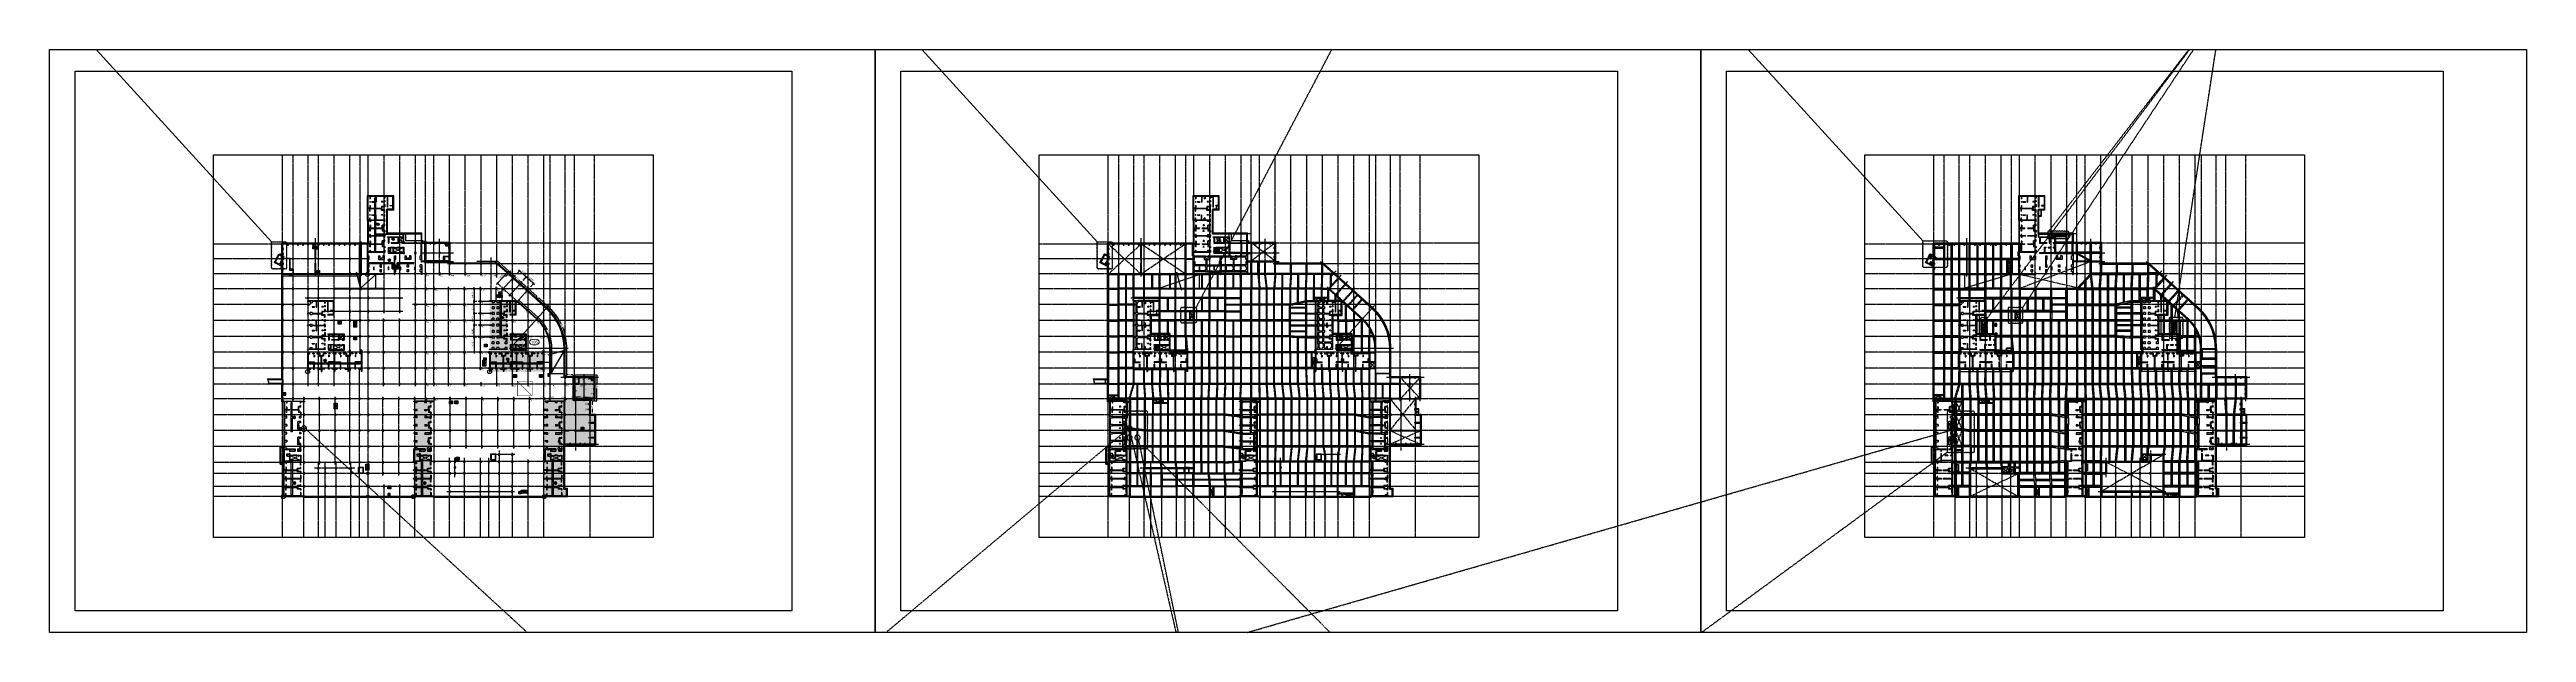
# Model space of a CAD drawing. Header units: millimetres. Extents: x 327808 to 2562540, y -728300 to 402793.
# Drawn here: x 1301040 to 2562540, y -728300 to -431300 of the extents above; entities that cross this region are included whole.
import ezdxf
from ezdxf.enums import TextEntityAlignment as Align
from ezdxf.xclip import XClip

# ---------------------------------------------------------------- set-up
doc = ezdxf.new("R2010")
doc.units = ezdxf.units.MM
doc.header["$LTSCALE"] = 140
doc.header["$XCLIPFRAME"] = 0
for name, pattern in [('XS-지하주차장$0$CEN', [62, 60, -1, 0, -1]), ('XS-지하주차장$0$DDOT', [14, 12, -1, 0, -1]), ('XS-지하주차장$0$HID', [2.3, 1.5, -0.8])]:
    doc.linetypes.add(name, pattern=pattern)
doc.layers.get('Defpoints').update_dxf_attribs({"color": 145})
for name, color, linetype in [('252', 252, 'Continuous'), ('254', 254, 'Continuous'), ('CEN-P', 14, 'Continuous'), ('DIM', 7, 'Continuous'), ('LEADER', 7, 'Continuous'), ('NAME-C', 1, 'Continuous'), ('NAME-W', 2, 'Continuous'), ('XS-지하주차장$0$252', 252, 'Continuous'), ('XS-지하주차장$0$A-STL', 3, 'Continuous'), ('XS-지하주차장$0$AWG', 5, 'XS-지하주차장$0$HID'), ('XS-지하주차장$0$B', 9, 'XS-지하주차장$0$HID'), ('XS-지하주차장$0$BEAM', 6, 'XS-지하주차장$0$HID'), ('XS-지하주차장$0$C3', 145, 'Continuous'), ('XS-지하주차장$0$CEN-P', 14, 'XS-지하주차장$0$CEN'), ('XS-지하주차장$0$COL', 2, 'Continuous'), ('XS-지하주차장$0$CROSS', 15, 'Continuous'), ('XS-지하주차장$0$DA', 7, 'XS-지하주차장$0$HID'), ('XS-지하주차장$0$DA-PIT', 40, 'Continuous'), ('XS-지하주차장$0$DASH', 8, 'Continuous'), ('XS-지하주차장$0$EL4', 4, 'Continuous'), ('XS-지하주차장$0$EL7', 7, 'Continuous'), ('XS-지하주차장$0$FP-CORE', 8, 'Continuous'), ('XS-지하주차장$0$G', 4, 'XS-지하주차장$0$HID'), ('XS-지하주차장$0$GG', 4, 'Continuous'), ('XS-지하주차장$0$HID', 7, 'XS-지하주차장$0$HID'), ('XS-지하주차장$0$LEADER', 7, 'Continuous'), ('XS-지하주차장$0$OPEN', 9, 'XS-지하주차장$0$DDOT'), ('XS-지하주차장$0$PG', 30, 'XS-지하주차장$0$HID'), ('XS-지하주차장$0$PL', 7, 'Continuous'), ('XS-지하주차장$0$RAMP', 7, 'Continuous'), ('XS-지하주차장$0$SLAB', 3, 'Continuous'), ('XS-지하주차장$0$STEEL', 9, 'Continuous'), ('XS-지하주차장$0$TEXT', 3, 'Continuous'), ('XS-지하주차장$0$TG', 30, 'XS-지하주차장$0$HID'), ('XS-지하주차장$0$W1', 2, 'Continuous'), ('XS-지하주차장$0$W1-H', 11, 'XS-지하주차장$0$HID'), ('XS-지하주차장$0$W11', 40, 'Continuous'), ('XS-지하주차장$0$W2', 9, 'Continuous'), ('XS-지하주차장$0$WG', 6, 'XS-지하주차장$0$HID'), ('XS-지하주차장$0$기초꺽임', 4, 'XS-지하주차장$0$HID'), ('XS-지하주차장$0$점검구', 7, 'Continuous'), ('XS-지하주차장$0$집수정', 21, 'Continuous'), ('XS-지하주차장$0$집수정-영구', 1, 'Continuous'), ('XS-지하주차장$0$집수정-우수', 6, 'Continuous'), ('XS-지하주차장$0$집수정-주동', 21, 'Continuous'), ('XS-지하주차장$0$트렌치-주동', 21, 'Continuous')]:
    doc.layers.add(name, color=color, linetype=linetype)
doc.layers.add('TEXT', color=3, linetype='Continuous', lineweight=9)
for name, color, linetype, plot in [('XS-지하주차장$0$0106', 3, 'XS-지하주차장$0$HID', False), ('XS-지하주차장$0$220126', 20, 'Continuous', False), ('XS-지하주차장$0$B-TEXT', 7, 'Continuous', False), ('XS-지하주차장$0$DEF', 181, 'XS-지하주차장$0$HID', False), ('XS-지하주차장$0$DEFPOINT', 144, 'Continuous', False), ('XS-지하주차장$0$G-TEXT', 3, 'Continuous', False), ('XS-지하주차장$0$PD', 145, 'XS-지하주차장$0$HID', False), ('XS-지하주차장$0$POINT', 165, 'Continuous', False)]:
    doc.layers.add(name, color=color, linetype=linetype, plot=plot)
doc.styles.add('XS-지하주차장$0$맑은 고딕', font='malgun.ttf')
doc.styles.add('XS-지하주차장$0$맑은고딕', font='malgun.ttf')
doc.styles.add('맑은고딕', font='malgun.ttf')
doc.dimstyles.new('DIM_350', dxfattribs={"dimscale": 350, "dimtxt": 2.7, "dimasz": 1, "dimexe": 1.5, "dimexo": 2, "dimgap": 1, "dimtad": 1, "dimdec": 0, "dimzin": 0, "dimdsep": 46, "dimtxsty": '맑은고딕', "dimblk1": 'DIMDOT', "dimblk2": 'DIMDOT', "dimsah": 1, "dimcen": 0.09, "dimdle": 2, "dimclrd": 7, "dimclre": 7, "dimclrt": 3, "dimadec": 0, "dimazin": 0, "dimtfac": 1, "dimtdec": 0, "dimtix": 1, "dimtmove": 2, "dimatfit": 3, "dimldrblk": 'DIMDOT', "dimfxl": 2, "dimtolj": 1, "dimtzin": 0, "dimarcsym": 0})

# ---------------------------------------------------------------- blocks, each defined once
blk = doc.blocks.new('XS-지하주차장$0$집수정-주동')
at = {"layer": 'XS-지하주차장$0$집수정-주동'}
for p, q in [((707, 0), (-707, 0)), ((0, 707), (0, -707))]:
    blk.add_line(p, q, dxfattribs=at)
blk.add_circle((0, 0), 600, dxfattribs=at)
at = {"layer": 'XS-지하주차장$0$집수정-주동', "linetype": 'XS-지하주차장$0$HID'}
blk.add_circle((0, 0), 500, dxfattribs=at)
blk = doc.blocks.new('XS-지하주차장$0$B2-3')
at = {"layer": 'XS-지하주차장$0$DEFPOINT', "color": 1}
for p, q in [((30520, 1550), (30470, 1550)), ((30495, 1575), (30495, 1525))]:
    blk.add_line(p, q, dxfattribs=at)
at = {"layer": 'XS-지하주차장$0$EL7'}
for p, q in [((27795, 7755), (27795, 6565)), ((27795, 4900), (27795, 3330))]:
    blk.add_line(p, q, dxfattribs=at)
at = {"layer": 'XS-지하주차장$0$FP-CORE'}
for p, q in [((26850, 1617.5), (26850, 2850)), ((26850, 2850), (28114.9, 1617.5)), ((28114.9, 1617.5), (26850, 1617.5))]:
    blk.add_line(p, q, dxfattribs=at)
blk.add_lwpolyline([(28487.1, 3006.5), (28286.5, 2257.9), (28329.9, 2246.3), (28230.1, 2221.2), (28273.5, 2209.6), (28072.9, 1461)], dxfattribs=at)
at = {"layer": 'XS-지하주차장$0$OPEN'}
for p, q in [((27795, 3100), (30095, 8465)), ((27795, 8465), (30095, 3100))]:
    blk.add_line(p, q, dxfattribs=at)
at = {"layer": 'XS-지하주차장$0$STEEL'}
for p, q in [((24595, 5710), (25495, 5710)), ((24595, 5680), (25465, 5680)), ((25465, 3100), (25465, 5680)), ((25495, 3100), (25495, 5710))]:
    blk.add_line(p, q, dxfattribs=at)
at = {"layer": 'XS-지하주차장$0$W1'}
for p, q in [((0, 0), (0, 10655)), ((0, 10655), (250, 10655)), ((250, 8715), (250, 10655)), ((1075, 8715), (250, 8715)), ((1075, 8465), (250, 8465)), ((250, 8465), (250, 1565)), ((250, 1565), (1040, 1565)), ((250, 1315), (250, 400)), ((250, 1315), (1040, 1315)), ((250, 400), (4195, 400)), ((1040, 1565), (1040, 1315)), ((1075, 8715), (1075, 8465)), ((3025, 8715), (2185, 8715)), ((2185, 8715), (2185, 8465)), ((2775, 8465), (2185, 8465)), ((2775, 8465), (2775, 7425)), ((4195, 7425), (2775, 7425)), ((2850, 1565), (4195, 1565)), ((2850, 1565), (2850, 1315)), ((2850, 1315), (4195, 1315)), ((3025, 8715), (3025, 7675)), ((4320, 7675), (3025, 7675)), ((4195, 4655), (4195, 7425)), ((4195, 4655), (4320, 4655)), ((4195, 1565), (4195, 3155)), ((4195, 3155), (4320, 3155)), ((4195, 1315), (4195, 400)), ((4320, 7675), (5615, 7675)), ((4445, 4655), (4320, 4655)), ((4445, 3155), (4320, 3155)), ((4445, 4655), (4445, 7425)), ((4445, 7425), (5865, 7425)), ((4445, 1565), (4445, 3155)), ((5790, 1565), (4445, 1565)), ((5790, 1315), (4445, 1315)), ((4445, 1315), (4445, 400)), ((4445, 400), (7920, 400)), ((5615, 8715), (6455, 8715)), ((5615, 8715), (5615, 7675)), ((5790, 1565), (5790, 1315)), ((5865, 8465), (6455, 8465)), ((5865, 8465), (5865, 7425)), ((6455, 8715), (6455, 8465)), ((7565, 8715), (8320, 8715)), ((7565, 8715), (7565, 8465)), ((7565, 8465), (7920, 8465)), ((8720, 1565), (7600, 1565)), ((7600, 1565), (7600, 1315)), ((7920, 1315), (7600, 1315)), ((7920, 8465), (7920, 7915)), ((8720, 7915), (7920, 7915)), ((7920, 1315), (7920, 400)), ((8720, 8715), (8320, 8715)), ((8720, 8715), (8720, 7915)), ((8720, 1565), (8720, 400)), ((8720, 400), (11920, 400)), ((11025, 8715), (10425, 8715)), ((10425, 8715), (10425, 7075)), ((14215, 7075), (10425, 7075)), ((11025, 8715), (11025, 7675)), ((12320, 7675), (11025, 7675)), ((11920, 1565), (11920, 400)), ((11920, 1565), (12720, 1565)), ((12320, 7675), (13615, 7675)), ((12720, 1565), (12720, 400)), ((12720, 400), (15920, 400)), ((13615, 8715), (14215, 8715)), ((13615, 8715), (13615, 7675)), ((14215, 8715), (14215, 7075)), ((15920, 8715), (16720, 8715)), ((15920, 8715), (15920, 7915)), ((15920, 7915), (16720, 7915)), ((16720, 1565), (15920, 1565)), ((15920, 1565), (15920, 400)), ((16720, 8715), (16720, 7915)), ((16720, 400), (16720, 1565)), ((16720, 400), (19920, 400)), ((19025, 8715), (18425, 8715)), ((18425, 8715), (18425, 7075)), ((22215, 7075), (18425, 7075)), ((19025, 8715), (19025, 7675)), ((20320, 7675), (19025, 7675)), ((19920, 1565), (20720, 1565)), ((19920, 400), (19920, 1565)), ((20320, 7675), (21615, 7675)), ((20720, 400), (20720, 1565)), ((20720, 400), (23795, 400)), ((24595, 8715), (21615, 8715)), ((21615, 8715), (21615, 7675)), ((22215, 8465), (23795, 8465)), ((22215, 8465), (22215, 7075)), ((23795, 8465), (23795, 7915)), ((23795, 7915), (24345, 7915)), ((23795, 400), (23795, 1565)), ((24345, 1565), (23795, 1565)), ((24345, 6920), (24345, 7915)), ((24345, 6920), (24595, 6920)), ((24345, 1565), (24345, 5710)), ((24345, 5710), (24595, 5710)), ((24595, 6920), (24595, 8715)), ((24595, 3100), (24595, 5710)), ((24595, 3100), (25595, 3100)), ((24595, 250), (24595, 2850)), ((24595, 2850), (25595, 2850)), ((24595, 250), (30495, 250)), ((25595, 3100), (25595, 2850)), ((26705, 3100), (27545, 3100)), ((26705, 3100), (26705, 2850)), ((26705, 2850), (30495, 2850)), ((27545, 8715), (30745, 8715)), ((27545, 7755), (27545, 8715)), ((27545, 7755), (27795, 7755)), ((27545, 6565), (27545, 4900)), ((27545, 6565), (27795, 6565)), ((27545, 4900), (27795, 4900)), ((27545, 3330), (27795, 3330)), ((27545, 3100), (27545, 3330)), ((27795, 8465), (30095, 8465)), ((27795, 7755), (27795, 8465)), ((27795, 4900), (27795, 6565)), ((27795, 3100), (27795, 3330)), ((27795, 3100), (30095, 3100)), ((30095, 3100), (30095, 8465)), ((30345, 3100), (30345, 8465)), ((30345, 8465), (30745, 8465)), ((30345, 3100), (30745, 3100)), ((30495, 250), (30495, 2850)), ((32575, 8715), (30745, 8715)), ((32575, 8465), (30745, 8465)), ((30745, 3100), (30745, 1265)), ((30745, 1265), (31990, 1265)), ((30745, 1015), (30745, 100)), ((30745, 1015), (31990, 1015)), ((30745, 100), (35045, 100)), ((31990, 1265), (31990, 1015)), ((32575, 8715), (32575, 8465)), ((33700, 1265), (35045, 1265)), ((33700, 1265), (33700, 1015)), ((33700, 1015), (35045, 1015)), ((34525, 8715), (33795, 8715)), ((33795, 8715), (33795, 8465)), ((34275, 8465), (33795, 8465)), ((34275, 8465), (34275, 6855)), ((35045, 6855), (34275, 6855)), ((34525, 8715), (34525, 7105)), ((35170, 7105), (34525, 7105)), ((35045, 1265), (35045, 6855)), ((35045, 1015), (35045, 100)), ((35170, 7105), (35815, 7105)), ((35295, 1265), (35295, 6855)), ((35295, 6855), (36065, 6855)), ((36640, 1265), (35295, 1265)), ((36640, 1015), (35295, 1015)), ((35295, 1015), (35295, 100)), ((35295, 100), (39445, 100)), ((35815, 8715), (36545, 8715)), ((35815, 8715), (35815, 7105)), ((36065, 8465), (36545, 8465)), ((36065, 8465), (36065, 6855)), ((36545, 8715), (36545, 8465)), ((36640, 1265), (36640, 1015)), ((37765, 8715), (39570, 8715)), ((37765, 8715), (37765, 8465)), ((37765, 8465), (39445, 8465)), ((39445, 1265), (38350, 1265)), ((38350, 1265), (38350, 1015)), ((39445, 1015), (38350, 1015)), ((39445, 8465), (39445, 1265)), ((39445, 1015), (39445, 100)), ((41375, 8715), (39570, 8715)), ((39695, 8465), (39695, 1265)), ((41375, 8465), (39695, 8465)), ((39695, 1265), (40790, 1265)), ((39695, 1015), (39695, 100)), ((39695, 1015), (40790, 1015)), ((39695, 100), (43845, 100)), ((40790, 1265), (40790, 1015)), ((41375, 8715), (41375, 8465)), ((42500, 1265), (43845, 1265)), ((42500, 1265), (42500, 1015)), ((42500, 1015), (43845, 1015)), ((43325, 8715), (42595, 8715)), ((42595, 8715), (42595, 8465)), ((43075, 8465), (42595, 8465)), ((43075, 8465), (43075, 6855)), ((43845, 6855), (43075, 6855)), ((43325, 8715), (43325, 7105)), ((43970, 7105), (43325, 7105)), ((43845, 1265), (43845, 6855)), ((43845, 1015), (43845, 100)), ((43970, 7105), (44615, 7105)), ((44095, 1265), (44095, 6855)), ((44095, 6855), (44865, 6855)), ((45440, 1265), (44095, 1265)), ((45440, 1015), (44095, 1015)), ((44095, 1015), (44095, 100)), ((44095, 100), (48290, 100)), ((44615, 8715), (45345, 8715)), ((44615, 8715), (44615, 7105)), ((44865, 8465), (45345, 8465)), ((44865, 8465), (44865, 6855)), ((45345, 8715), (45345, 8465)), ((45440, 1265), (45440, 1015)), ((46565, 8715), (48290, 8715)), ((46565, 8715), (46565, 8465)), ((46565, 8465), (48290, 8465)), ((48290, 1265), (47150, 1265)), ((47150, 1265), (47150, 1015)), ((48290, 1015), (47150, 1015)), ((48290, 8715), (48290, 10655)), ((48580, 10655), (48290, 10655)), ((48290, 8465), (48290, 1265)), ((48290, 1015), (48290, 100)), ((48690, 10205), (48690, -300)), ((450, 0), (22995, 0)), ((22995, -1900), (22995, 0)), ((32095, -1900), (22995, -1900)), ((30495, 0), (23395, 0)), ((23395, -1500), (23395, 0)), ((31695, -1500), (23395, -1500)), ((30495, -300), (30495, 0)), ((30495, -300), (31695, -300)), ((31695, -1500), (31695, -300)), ((32095, -1900), (32095, -300)), ((32095, -300), (48690, -300))]:
    blk.add_line(p, q, dxfattribs=at)
at = {"layer": 'XS-지하주차장$0$W2'}
for p, q in [((24595, 8700), (25480, 8700)), ((24595, 8610), (25290, 8610)), ((24595, 7025), (25290, 7025)), ((24595, 6935), (25480, 6935)), ((25290, 7025), (25290, 8610)), ((25480, 6935), (25480, 8700))]:
    blk.add_line(p, q, dxfattribs=at)
at = {"layer": 'XS-지하주차장$0$트렌치-주동'}
for p, q in [((8020, 4205), (850, 4205)), ((850, 4205), (850, 3605)), ((850, 3605), (15595, 3605)), ((8020, 4885.4), (8020, 4205)), ((8620, 4885.4), (8620, 4205)), ((8620, 4205), (15595, 4205)), ((15595, 4205), (15595, 3605)), ((30945, 4360), (35045, 4360)), ((30945, 4360), (30945, 3760)), ((35045, 3760), (30945, 3760)), ((35295, 4360), (39445, 4360)), ((39445, 3760), (35295, 3760)), ((39695, 4360), (41470, 4360)), ((43845, 3760), (39695, 3760)), ((41470, 5040.4), (41470, 4360)), ((42070, 5040.4), (42070, 4360)), ((42070, 4360), (43845, 4360)), ((44095, 4360), (47840, 4360)), ((47840, 3760), (44095, 3760)), ((47840, 4360), (47840, 3760))]:
    blk.add_line(p, q, dxfattribs=at)
at = {"layer": 'XS-지하주차장$0$트렌치-주동', "linetype": 'XS-지하주차장$0$HID'}
for p, q in [((35045, 4085), (35295, 4085)), ((35045, 4035), (35295, 4035)), ((39445, 4085), (39695, 4085)), ((39445, 4035), (39695, 4035)), ((43845, 4085), (44095, 4085)), ((43845, 4035), (44095, 4035))]:
    blk.add_line(p, q, dxfattribs=at)
at = {"layer": 'XS-지하주차장$0$집수정-주동', "xscale": -1}
for p in [(8320, 5405), (41770, 5560)]:
    blk.add_blockref('XS-지하주차장$0$집수정-주동', p, dxfattribs=at)
at = {"layer": 'XS-지하주차장$0$DEFPOINT', "color": 1, "style": 'XS-지하주차장$0$맑은고딕', "width": 0.8}
blk.add_text('ST', height=50, dxfattribs=at).set_placement((24942.5, 7817.5), align=Align.MIDDLE_CENTER)
blk = doc.blocks.new('XS-지하주차장$0$B2-1')
at = {"layer": 'XS-지하주차장$0$EL7'}
for p, q in [((23735, 17670), (23735, 16000)), ((26535, 17675), (26535, 16485)), ((26535, 15165), (26535, 13975))]:
    blk.add_line(p, q, dxfattribs=at)
at = {"layer": 'XS-지하주차장$0$FP-CORE'}
for p, q in [((22368, 13755), (21135, 12680)), ((22368, 12680), (21135, 12680)), ((22368, 12680), (22368, 13755))]:
    blk.add_line(p, q, dxfattribs=at)
blk.add_lwpolyline([(20979, 13383), (21727, 13584), (21739, 13540), (21764, 13640), (21775, 13596), (22524, 13797)], dxfattribs=at)
at = {"layer": 'XS-지하주차장$0$OPEN'}
for p, q in [((23735, 18275), (21135, 15875)), ((23735, 15875), (21135, 18275)), ((26535, 13375), (28835, 18275)), ((26535, 18275), (28835, 13375))]:
    blk.add_line(p, q, dxfattribs=at)
at = {"layer": 'XS-지하주차장$0$STEEL'}
for p, q in [((26235, 11910), (26235, 13075)), ((26265, 11910), (26265, 13075)), ((26265, 11910), (26235, 11910))]:
    blk.add_line(p, q, dxfattribs=at)
at = {"layer": 'XS-지하주차장$0$W1'}
for p, q in [((33060, 27800), (28935, 27800)), ((30635, 27500), (28935, 27500)), ((30635, 27500), (30635, 27000)), ((32495, 27000), (30635, 27000)), ((32495, 27500), (32495, 27000)), ((32495, 27500), (33860, 27500)), ((33260, 27800), (33860, 27800)), ((33860, 27800), (33860, 27500)), ((35130, 27800), (35130, 27000)), ((35130, 27800), (40060, 27800)), ((36330, 27000), (35130, 27000)), ((36330, 27500), (37575, 27500)), ((36330, 27500), (36330, 27000)), ((37575, 27500), (37575, 27000)), ((38775, 27000), (37575, 27000)), ((38775, 27500), (38775, 27000)), ((38775, 27500), (40060, 27500)), ((40060, 27800), (40060, 27500)), ((7250, 13475), (0, 13475)), ((0, 13475), (0, 0)), ((400, 13075), (400, 10575)), ((4850, 13075), (400, 13075)), ((4850, 11685), (4850, 13075)), ((6850, 13075), (5150, 13075)), ((5150, 13075), (5150, 11685)), ((6850, 13075), (6850, 10015)), ((7250, 13475), (7250, 10415)), ((18935, 19575), (22735, 19575)), ((18935, 10415), (18935, 19575)), ((19335, 18275), (20835, 18275)), ((19335, 10015), (19335, 18275)), ((20835, 10275), (20835, 18275)), ((21135, 15875), (21135, 18275)), ((21135, 18275), (23735, 18275)), ((21135, 15875), (23735, 15875)), ((21135, 11025), (21135, 15575)), ((21135, 15575), (23735, 15575)), ((23735, 17670), (23735, 18275)), ((23735, 17670), (24035, 17670)), ((23735, 15875), (23735, 16000)), ((24035, 16000), (23735, 16000)), ((23735, 12135), (23735, 15575)), ((24035, 17670), (24035, 18675)), ((24035, 12135), (24035, 16000)), ((24035, 15575), (24035, 16000)), ((26235, 18575), (28845, 18575)), ((26235, 17675), (26235, 18575)), ((26235, 17675), (26535, 17675)), ((26235, 15165), (26235, 16485)), ((26235, 16485), (26535, 16485)), ((26235, 15165), (26535, 15165)), ((26235, 13075), (26235, 13975)), ((26235, 13975), (26535, 13975)), ((26235, 13075), (28835, 13075)), ((26535, 18275), (28835, 18275)), ((26535, 17675), (26535, 18275)), ((26535, 15165), (26535, 16485)), ((26535, 13375), (26535, 13975)), ((26535, 13375), (28835, 13375)), ((28835, 13375), (28835, 18275)), ((28835, 10725), (28835, 13075)), ((29135, 10725), (29135, 18275)), ((30635, 22175), (30635, 21475)), ((30635, 22175), (32495, 22175)), ((30635, 21475), (31795, 21475)), ((30635, 19225), (30635, 19925)), ((30635, 19925), (31795, 19925)), ((30635, 19225), (32495, 19225)), ((32495, 14660), (30635, 14660)), ((30635, 13860), (30635, 14660)), ((36330, 13860), (30635, 13860)), ((31795, 21475), (31795, 20700)), ((31795, 19925), (31795, 20700)), ((32495, 22175), (32495, 19225)), ((32495, 14110), (32495, 14660)), ((35130, 14110), (32495, 14110)), ((35130, 14110), (35130, 14660)), ((36330, 14660), (35130, 14660)), ((37775, 24570), (36240, 24570)), ((36240, 24570), (36240, 24320)), ((37775, 24320), (36240, 24320)), ((37775, 17080), (36240, 17080)), ((36240, 16830), (36240, 17080)), ((37775, 16830), (36240, 16830)), ((36330, 13860), (36330, 14660)), ((37575, 13860), (37575, 14660)), ((38775, 14660), (37575, 14660)), ((40060, 13860), (37575, 13860)), ((37775, 24570), (37775, 24320)), ((37775, 16830), (37775, 17080)), ((38775, 14110), (38775, 14660)), ((40060, 14110), (38775, 14110)), ((40060, 13860), (40060, 14110)), ((0, 0), (12540, 0)), ((5840, 10575), (400, 10575)), ((5840, 10275), (400, 10275)), ((400, 10275), (400, 8925)), ((400, 8925), (1115, 8925)), ((400, 8625), (1115, 8625)), ((400, 8625), (400, 4630)), ((400, 4630), (3180, 4630)), ((400, 4380), (3180, 4380)), ((400, 4380), (400, 1585)), ((400, 1585), (1600, 1585)), ((400, 1285), (1600, 1285)), ((400, 1285), (400, 400)), ((400, 400), (6275, 400)), ((1115, 8625), (1115, 8925)), ((1600, 1285), (1600, 1585)), ((2325, 8625), (2325, 8925)), ((2325, 8925), (3125, 8925)), ((2325, 8625), (3125, 8625)), ((2910, 1585), (3310, 1585)), ((2910, 1285), (2910, 1585)), ((2910, 1285), (3310, 1285)), ((2930, 7925), (2930, 7295)), ((2930, 7925), (3180, 7925)), ((2930, 7295), (3180, 7295)), ((2930, 2285), (2930, 3520)), ((2930, 3520), (3180, 3520)), ((2930, 2285), (3180, 2285)), ((3125, 8925), (3125, 8625)), ((3180, 7925), (3180, 7295)), ((3180, 4380), (3180, 4630)), ((3180, 2285), (3180, 3520)), ((3310, 1285), (3310, 1585)), ((4345, 8925), (4345, 8625)), ((4345, 8925), (5675, 8925)), ((4345, 8625), (5375, 8625)), ((5150, 11685), (4850, 11685)), ((4920, 1585), (6275, 1585)), ((4920, 1285), (4920, 1585)), ((4920, 1285), (6275, 1285)), ((5375, 8625), (5375, 7205)), ((5375, 7205), (6275, 7205)), ((5675, 8925), (5675, 7505)), ((5675, 7505), (6400, 7505)), ((5840, 10575), (5840, 10275)), ((6275, 1585), (6275, 7205)), ((6275, 1285), (6275, 400)), ((7125, 7505), (6400, 7505)), ((6525, 1585), (6525, 7205)), ((7425, 7205), (6525, 7205)), ((7880, 1585), (6525, 1585)), ((7880, 1285), (6525, 1285)), ((6525, 1285), (6525, 400)), ((6525, 400), (12140, 400)), ((19335, 10015), (6850, 10015)), ((8455, 8925), (7125, 8925)), ((7125, 8925), (7125, 7505)), ((18935, 10415), (7250, 10415)), ((8455, 8625), (7425, 8625)), ((7425, 8625), (7425, 7205)), ((7880, 1285), (7880, 1585)), ((8455, 8925), (8455, 8625)), ((9890, 1585), (9490, 1585)), ((9490, 1285), (9490, 1585)), ((9890, 1285), (9490, 1285)), ((9620, 7925), (9620, 7295)), ((9870, 7925), (9620, 7925)), ((9870, 7295), (9620, 7295)), ((12290, 4630), (9620, 4630)), ((9620, 4380), (9620, 4630)), ((12290, 4380), (9620, 4380)), ((9620, 2285), (9620, 3520)), ((9870, 3520), (9620, 3520)), ((9870, 2285), (9620, 2285)), ((9675, 8925), (9675, 8625)), ((10475, 8925), (9675, 8925)), ((10475, 8625), (9675, 8625)), ((9870, 7925), (9870, 7295)), ((9870, 2285), (9870, 3520)), ((9890, 1285), (9890, 1585)), ((10475, 8625), (10475, 8925)), ((11200, 1285), (11200, 1585)), ((12290, 1585), (11200, 1585)), ((12290, 1285), (11200, 1285)), ((11685, 8625), (11685, 8925)), ((12440, 8925), (11685, 8925)), ((12290, 8625), (11685, 8625)), ((12140, 520), (12140, 400)), ((12140, 520), (12290, 520)), ((12290, 4630), (12290, 8625)), ((12290, 1585), (12290, 4380)), ((12290, 1285), (12290, 520)), ((13205, 8925), (12440, 8925)), ((12540, 8625), (12540, 1705)), ((13205, 8625), (12540, 8625)), ((12540, 1705), (13170, 1705)), ((12540, 1405), (12540, 520)), ((12540, 1405), (13170, 1405)), ((12540, 520), (16335, 520)), ((12540, 120), (12540, 0)), ((12540, 120), (24160, 120)), ((13170, 1705), (13170, 1405)), ((13205, 8925), (13205, 8625)), ((15215, 8925), (14425, 8925)), ((14425, 8925), (14425, 8625)), ((14915, 8625), (14425, 8625)), ((14915, 8625), (14915, 7575)), ((16335, 7575), (14915, 7575)), ((14980, 1705), (16335, 1705)), ((14980, 1705), (14980, 1405)), ((14980, 1405), (16335, 1405)), ((15215, 8925), (15215, 7875)), ((16460, 7875), (15215, 7875)), ((16335, 4805), (16335, 7575)), ((16335, 4805), (16460, 4805)), ((16335, 1705), (16335, 3305)), ((16335, 3305), (16460, 3305)), ((16335, 1405), (16335, 520)), ((16460, 7875), (17705, 7875)), ((16585, 4805), (16460, 4805)), ((16585, 3305), (16460, 3305)), ((16585, 4805), (16585, 7575)), ((16585, 7575), (18005, 7575)), ((16585, 1705), (16585, 3305)), ((17940, 1705), (16585, 1705)), ((17940, 1405), (16585, 1405)), ((16585, 1405), (16585, 520)), ((16585, 520), (20355, 520)), ((17705, 8925), (18495, 8925)), ((17705, 8925), (17705, 7875)), ((17940, 1705), (17940, 1405)), ((18005, 8625), (18495, 8625)), ((18005, 8625), (18005, 7575)), ((18495, 8925), (18495, 8625)), ((19715, 8925), (20480, 8925)), ((19715, 8925), (19715, 8625)), ((19715, 8625), (20355, 8625)), ((20355, 1705), (19750, 1705)), ((19750, 1705), (19750, 1405)), ((20355, 1405), (19750, 1405)), ((20355, 8625), (20355, 1705)), ((20355, 1405), (20355, 520)), ((21245, 8925), (20480, 8925)), ((20605, 8625), (20605, 1705)), ((21245, 8625), (20605, 8625)), ((20605, 1705), (21210, 1705)), ((20605, 1405), (20605, 520)), ((20605, 1405), (21210, 1405)), ((20605, 520), (24375, 520)), ((21135, 10275), (20835, 10275)), ((21135, 11025), (24035, 11025)), ((21135, 10275), (21135, 10725)), ((21135, 10725), (24035, 10725)), ((21210, 1705), (21210, 1405)), ((21245, 8925), (21245, 8625)), ((23255, 8925), (22465, 8925)), ((22465, 8925), (22465, 8625)), ((22955, 8625), (22465, 8625)), ((22955, 8625), (22955, 7575)), ((24375, 7575), (22955, 7575)), ((23020, 1705), (24375, 1705)), ((23020, 1705), (23020, 1405)), ((23020, 1405), (24375, 1405)), ((23255, 8925), (23255, 7875)), ((24500, 7875), (23255, 7875)), ((23735, 12135), (24035, 12135)), ((24035, 10725), (24035, 11025)), ((24375, 4805), (24375, 7575)), ((24375, 4805), (24500, 4805)), ((24375, 1705), (24375, 3305)), ((24375, 3305), (24500, 3305)), ((24375, 1405), (24375, 520)), ((24500, 7875), (25745, 7875)), ((24625, 4805), (24500, 4805)), ((24625, 3305), (24500, 3305)), ((24625, 4805), (24625, 7575)), ((24625, 7575), (26045, 7575)), ((24625, 1705), (24625, 3305)), ((25980, 1705), (24625, 1705)), ((25980, 1405), (24625, 1405)), ((24625, 1405), (24625, 370)), ((24625, 370), (28535, 370)), ((39810, 120), (24960, 120)), ((25745, 8925), (26535, 8925)), ((25745, 8925), (25745, 7875)), ((25980, 1705), (25980, 1405)), ((26045, 8625), (26535, 8625)), ((26045, 8625), (26045, 7575)), ((26535, 8925), (26535, 8625)), ((27755, 8925), (28535, 8925)), ((27755, 8925), (27755, 8625)), ((27755, 8625), (28535, 8625)), ((28535, 1705), (27790, 1705)), ((27790, 1705), (27790, 1405)), ((28535, 1405), (27790, 1405)), ((28535, 8925), (28835, 8925)), ((28535, 8625), (28535, 1705)), ((28535, 1405), (28535, 370)), ((28835, 10725), (29135, 10725)), ((28835, 8925), (28835, 370)), ((30635, 370), (28835, 370)), ((30635, 8695), (30635, 7995)), ((30635, 8695), (32495, 8695)), ((30635, 7995), (31795, 7995)), ((30635, 5745), (30635, 6445)), ((30635, 6445), (31795, 6445)), ((30635, 5745), (32495, 5745)), ((32495, 920), (30635, 920)), ((30635, 370), (30635, 920)), ((31795, 7995), (31795, 7220)), ((31795, 6445), (31795, 7220)), ((32495, 5745), (32495, 8695)), ((32495, 420), (32495, 920)), ((32495, 420), (35130, 420)), ((35130, 6520), (35130, 7320)), ((36330, 7320), (35130, 7320)), ((36330, 6520), (35130, 6520)), ((35130, 420), (35130, 920)), ((36330, 920), (35130, 920)), ((37775, 11090), (36240, 11090)), ((36240, 11090), (36240, 10840)), ((37775, 10840), (36240, 10840)), ((37775, 3600), (36240, 3600)), ((36240, 3350), (36240, 3600)), ((37775, 3350), (36240, 3350)), ((36330, 6520), (36330, 7320)), ((36330, 420), (36330, 920)), ((36330, 420), (37575, 420)), ((37575, 6520), (37575, 7320)), ((38775, 7320), (37575, 7320)), ((38775, 6520), (37575, 6520)), ((38775, 920), (37575, 920)), ((37575, 420), (37575, 920)), ((37775, 11090), (37775, 10840)), ((37775, 3350), (37775, 3600)), ((38775, 6520), (38775, 7320)), ((38775, 420), (38775, 920)), ((38775, 420), (39560, 420))]:
    blk.add_line(p, q, dxfattribs=at)
for points in [[(36330, 20300), (35130, 20300), (35130, 21100), (36330, 21100)], [(38775, 20300), (37575, 20300), (37575, 21100), (38775, 21100)]]:
    blk.add_lwpolyline(points, close=True, dxfattribs=at)
at = {"layer": 'XS-지하주차장$0$W2'}
for p, q in [((26250, 11910), (28835, 11910)), ((26250, 10740), (26250, 11910)), ((26250, 10740), (28835, 10740)), ((26440, 11720), (28040, 11720)), ((26440, 10830), (26440, 11720)), ((26440, 10830), (28040, 10830)), ((28040, 10830), (28040, 11720)), ((28130, 11720), (28835, 11720)), ((28130, 10830), (28130, 11720)), ((28835, 10830), (28130, 10830))]:
    blk.add_line(p, q, dxfattribs=at)
at = {"layer": 'XS-지하주차장$0$트렌치-주동'}
for p, q in [((19485, 18125), (20835, 18125)), ((19485, 4250), (19485, 18125)), ((33930, 15260), (33930, 23720)), ((34530, 23720), (33930, 23720)), ((36630, 15260), (33930, 15260)), ((33930, 11578), (33930, 13260)), ((36630, 13260), (33930, 13260)), ((34530, 15860), (34530, 23720)), ((37230, 15860), (34530, 15860)), ((34530, 1020), (34530, 12660)), ((37230, 12660), (34530, 12660)), ((36630, 13260), (36630, 15260)), ((37230, 12660), (37230, 15860)), ((1000, 4250), (6275, 4250)), ((1000, 3650), (1000, 4250)), ((1000, 3650), (6275, 3650)), ((6525, 4250), (12290, 4250)), ((6525, 3650), (12290, 3650)), ((12540, 4250), (14150, 4250)), ((12540, 3650), (20355, 3650)), ((14150, 4930), (14150, 4250)), ((14750, 4930), (14750, 4250)), ((14750, 4250), (19335, 4250)), ((19335, 4250), (19335, 10015)), ((19485, 4250), (20355, 4250)), ((20605, 4250), (27935, 4250)), ((20605, 3650), (27935, 3650)), ((27935, 4250), (27935, 3650)), ((33250, 11578), (33930, 11578)), ((33250, 10978), (33930, 10978)), ((33930, 1020), (33930, 10978)), ((33930, 1020), (34530, 1020))]:
    blk.add_line(p, q, dxfattribs=at)
at = {"layer": 'XS-지하주차장$0$트렌치-주동', "linetype": 'XS-지하주차장$0$HID'}
for p, q in [((6275, 3975), (6525, 3975)), ((6275, 3925), (6525, 3925)), ((12290, 3975), (12540, 3975)), ((12290, 3925), (12540, 3925)), ((20355, 3975), (20605, 3975)), ((20355, 3925), (20605, 3925))]:
    blk.add_line(p, q, dxfattribs=at)
at = {"layer": 'XS-지하주차장$0$집수정-주동'}
blk.add_blockref('XS-지하주차장$0$집수정-주동', (14450, 5450), dxfattribs=at)
at = {"layer": 'XS-지하주차장$0$집수정-주동', "rotation": 90}
blk.add_blockref('XS-지하주차장$0$집수정-주동', (32730, 11278), dxfattribs=at)
blk = doc.blocks.new('XS-지하주차장$0$B2-2')
at = {"layer": 'XS-지하주차장$0$EL7'}
for p, q in [((19735, 17620), (19735, 16050)), ((22535, 17675), (22535, 16485)), ((22535, 15165), (22535, 14075))]:
    blk.add_line(p, q, dxfattribs=at)
at = {"layer": 'XS-지하주차장$0$FP-CORE'}
for p, q in [((18368, 13755), (17135, 12680)), ((18368, 12680), (17135, 12680)), ((18368, 12680), (18368, 13755))]:
    blk.add_line(p, q, dxfattribs=at)
blk.add_lwpolyline([(16979, 13383), (17727, 13584), (17739, 13540), (17764, 13640), (17775, 13596), (18524, 13797)], dxfattribs=at)
at = {"layer": 'XS-지하주차장$0$OPEN'}
for p, q in [((19735, 18275), (17135, 15875)), ((17135, 18275), (19735, 15875)), ((22535, 13375), (24835, 18275)), ((22535, 18275), (24835, 13375))]:
    blk.add_line(p, q, dxfattribs=at)
at = {"layer": 'XS-지하주차장$0$STEEL'}
for p, q in [((22235, 11910), (22235, 13075)), ((22265, 11910), (22265, 13075)), ((22265, 11910), (22235, 11910))]:
    blk.add_line(p, q, dxfattribs=at)
at = {"layer": 'XS-지하주차장$0$W1'}
for p, q in [((25145, 27680), (36060, 27680)), ((26635, 27380), (25945, 27380)), ((26635, 27380), (26635, 26565)), ((26935, 26565), (26635, 26565)), ((26935, 27380), (26935, 26565)), ((26935, 27380), (31130, 27380)), ((31130, 27380), (31130, 24200)), ((31380, 27380), (31380, 24200)), ((31380, 27380), (34475, 27380)), ((34475, 27380), (34475, 26080)), ((34775, 26080), (34475, 26080)), ((34775, 27380), (34775, 26700)), ((34775, 27380), (36060, 27380)), ((34775, 26200), (34775, 26080)), ((36060, 27680), (36060, 27380)), ((0, 13475), (0, 0)), ((4950, 13475), (0, 13475)), ((300, 13175), (300, 10575)), ((4850, 13175), (300, 13175)), ((4850, 13175), (4850, 11685)), ((6950, 13175), (5150, 13175)), ((5150, 13175), (5150, 11685)), ((7250, 13475), (5750, 13475)), ((6950, 13175), (6950, 10275)), ((7250, 13475), (7250, 10275)), ((16835, 13800), (16835, 18575)), ((16835, 18575), (20035, 18575)), ((16835, 10275), (16835, 13300)), ((17135, 15875), (17135, 18275)), ((17135, 18275), (19735, 18275)), ((17135, 15875), (19735, 15875)), ((17135, 11025), (17135, 15575)), ((17135, 15575), (19735, 15575)), ((19735, 17620), (19735, 18275)), ((19735, 17620), (20035, 17620)), ((19735, 15875), (19735, 16050)), ((20035, 16050), (19735, 16050)), ((19735, 12135), (19735, 15575)), ((20035, 17620), (20035, 18575)), ((20035, 16050), (20035, 12135)), ((20035, 15575), (20035, 16050)), ((22235, 18575), (25285, 18575)), ((22235, 17675), (22235, 18575)), ((22235, 17675), (22535, 17675)), ((22235, 15165), (22235, 16485)), ((22235, 16485), (22535, 16485)), ((22235, 15165), (22535, 15165)), ((22235, 13075), (22235, 14075)), ((22235, 14075), (22535, 14075)), ((22235, 13075), (24835, 13075)), ((22535, 18275), (24835, 18275)), ((22535, 17675), (22535, 18275)), ((22535, 15165), (22535, 16485)), ((22535, 13375), (22535, 14075)), ((22535, 13375), (24835, 13375)), ((24835, 13375), (24835, 18275)), ((24835, 10725), (24835, 13075)), ((25135, 10725), (25135, 18275)), ((25135, 18275), (25285, 18275)), ((25285, 18275), (25285, 18575)), ((26935, 25055), (26635, 25055)), ((26635, 25055), (26635, 24255)), ((26635, 24255), (26935, 24255)), ((26635, 23035), (26935, 23035)), ((26635, 23035), (26635, 21355)), ((26635, 21355), (27795, 21355)), ((26635, 18125), (26635, 19805)), ((26635, 19805), (27795, 19805)), ((26635, 18125), (26935, 18125)), ((26635, 16905), (26935, 16905)), ((26635, 16105), (26635, 16905)), ((26935, 16105), (26635, 16105)), ((26935, 14595), (26635, 14595)), ((26635, 13840), (26635, 14595)), ((26635, 13840), (26635, 13085)), ((26935, 13085), (26635, 13085)), ((26935, 25055), (26935, 24255)), ((26935, 23035), (26935, 21655)), ((26935, 21655), (28095, 21655)), ((26935, 18125), (26935, 19505)), ((26935, 19505), (28095, 19505)), ((26935, 16105), (26935, 16905)), ((26935, 13965), (26935, 14595)), ((31130, 13965), (26935, 13965)), ((31130, 13715), (26935, 13715)), ((26935, 13715), (26935, 13085)), ((27635, 24450), (28465, 24450)), ((27635, 24450), (27635, 24200)), ((27635, 24200), (28465, 24200)), ((27635, 16960), (28465, 16960)), ((27635, 16710), (27635, 16960)), ((27635, 16710), (28465, 16710)), ((27795, 21355), (27795, 20580)), ((27795, 19805), (27795, 20580)), ((28095, 21655), (28095, 20705)), ((34475, 20705), (28095, 20705)), ((34475, 20455), (28095, 20455)), ((28095, 19505), (28095, 20455)), ((28465, 24450), (28465, 24200)), ((28465, 16710), (28465, 16960)), ((31380, 24200), (31130, 24200)), ((31130, 13965), (31130, 16960)), ((31380, 16960), (31130, 16960)), ((31130, 13715), (31130, 10720)), ((31380, 13965), (31380, 16960)), ((34475, 13965), (31380, 13965)), ((34475, 13715), (31380, 13715)), ((31380, 13715), (31380, 10720)), ((33775, 24450), (32240, 24450)), ((32240, 24450), (32240, 24200)), ((33775, 24200), (32240, 24200)), ((33775, 16960), (32240, 16960)), ((32240, 16710), (32240, 16960)), ((33775, 16710), (32240, 16710)), ((33775, 24450), (33775, 24200)), ((33775, 16710), (33775, 16960)), ((34475, 24570), (34475, 24170)), ((34775, 24570), (34475, 24570)), ((34775, 24170), (34475, 24170)), ((34475, 22060), (34475, 20705)), ((34775, 22060), (34475, 22060)), ((34475, 19100), (34475, 20455)), ((34775, 19100), (34475, 19100)), ((34475, 16590), (34475, 16990)), ((34775, 16990), (34475, 16990)), ((34775, 16590), (34475, 16590)), ((34775, 15080), (34475, 15080)), ((34475, 13965), (34475, 15080)), ((34475, 13715), (34475, 12600)), ((34775, 24570), (34775, 24170)), ((34775, 22060), (34775, 21800)), ((34775, 21300), (34775, 20705)), ((34775, 20705), (36060, 20705)), ((34775, 19100), (34775, 20455)), ((34775, 20455), (36060, 20455)), ((34775, 16590), (34775, 16990)), ((34775, 13965), (34775, 15080)), ((34775, 13965), (36060, 13965)), ((34775, 13465), (34775, 12600)), ((35275, 13715), (36060, 13715)), ((36060, 20455), (36060, 20705)), ((36060, 13715), (36060, 13965)), ((0, 0), (300, 0)), ((5840, 10575), (300, 10575)), ((5840, 10275), (300, 10275)), ((300, 10275), (300, 8925)), ((300, 8925), (1115, 8925)), ((300, 8625), (1115, 8625)), ((300, 8625), (300, 4630)), ((300, 4630), (3180, 4630)), ((300, 4380), (3180, 4380)), ((300, 4380), (300, 2285)), ((300, 2285), (1000, 2285)), ((300, 1285), (1000, 1285)), ((300, 1285), (300, 0)), ((1000, 1285), (1000, 2285)), ((1115, 8625), (1115, 8925)), ((2325, 8625), (2325, 8925)), ((2325, 8925), (3125, 8925)), ((2325, 8625), (3125, 8625)), ((2930, 7925), (2930, 7295)), ((2930, 7925), (3180, 7925)), ((2930, 7295), (3180, 7295)), ((2930, 2285), (2930, 3520)), ((2930, 3520), (3180, 3520)), ((2930, 2285), (3180, 2285)), ((3125, 8925), (3125, 8625)), ((3180, 7925), (3180, 7295)), ((3180, 4380), (3180, 4630)), ((3180, 2285), (3180, 3520)), ((4345, 8925), (4345, 8625)), ((4345, 8925), (5675, 8925)), ((4345, 8625), (5375, 8625)), ((4850, 11685), (5150, 11685)), ((5375, 8625), (5375, 7205)), ((5375, 7205), (6275, 7205)), ((5675, 8925), (5675, 7505)), ((5675, 7505), (6400, 7505)), ((5840, 10575), (5840, 10275)), ((5900, 2285), (6275, 2285)), ((5900, 2285), (5900, 1285)), ((5900, 1285), (6275, 1285)), ((6275, 2285), (6275, 7205)), ((6275, 1285), (6275, 0)), ((7125, 7505), (6400, 7505)), ((6525, 2285), (6525, 7205)), ((7425, 7205), (6525, 7205)), ((6525, 2285), (6900, 2285)), ((6525, 1285), (6525, 0)), ((6525, 1285), (6900, 1285)), ((6900, 1285), (6900, 2285)), ((7250, 10275), (6950, 10275)), ((8455, 8925), (7125, 8925)), ((7125, 8925), (7125, 7505)), ((8455, 8625), (7425, 8625)), ((7425, 8625), (7425, 7205)), ((8455, 8925), (8455, 8625)), ((10475, 8625), (9600, 8625)), ((9620, 7925), (9620, 7295)), ((9870, 7925), (9620, 7925)), ((9870, 7295), (9620, 7295)), ((12315, 4630), (9620, 4630)), ((9620, 4380), (9620, 4630)), ((12315, 4380), (9620, 4380)), ((9620, 2285), (9620, 3520)), ((9870, 3520), (9620, 3520)), ((9870, 2285), (9620, 2285)), ((9870, 7925), (9870, 7295)), ((9870, 2285), (9870, 3520)), ((10475, 8925), (10400, 8925)), ((10475, 8625), (10475, 8925)), ((11685, 8625), (11685, 8925)), ((12440, 8925), (11685, 8925)), ((12315, 8625), (11685, 8625)), ((11940, 1285), (11940, 2285)), ((12315, 2285), (11940, 2285)), ((12315, 1285), (11940, 1285)), ((12315, 4630), (12315, 8625)), ((12315, 2285), (12315, 4380)), ((12315, 1285), (12315, 0)), ((12440, 8925), (13195, 8925)), ((12565, 4630), (12565, 8625)), ((12565, 8625), (13195, 8625)), ((12565, 4630), (15260, 4630)), ((12565, 2285), (12565, 4380)), ((12565, 4380), (15260, 4380)), ((12565, 2285), (12940, 2285)), ((12565, 1285), (12940, 1285)), ((12565, 1285), (12565, 0)), ((12940, 1285), (12940, 2285)), ((13195, 8625), (13195, 8925)), ((14405, 8625), (14405, 8925)), ((14405, 8925), (15205, 8925)), ((14405, 8625), (15205, 8625)), ((15010, 7925), (15010, 7295)), ((15010, 7925), (15260, 7925)), ((15010, 7295), (15260, 7295)), ((15010, 2285), (15010, 3520)), ((15010, 3520), (15260, 3520)), ((15010, 2285), (15260, 2285)), ((15205, 8925), (15205, 8625)), ((15260, 7925), (15260, 7295)), ((15260, 4380), (15260, 4630)), ((15260, 2285), (15260, 3520)), ((16425, 8625), (17455, 8625)), ((16835, 10275), (17135, 10275)), ((17135, 11025), (20035, 11025)), ((17135, 10275), (17135, 10725)), ((17135, 10725), (20035, 10725)), ((17135, 8925), (17755, 8925)), ((17455, 8625), (17455, 7205)), ((17455, 7205), (18355, 7205)), ((17755, 8925), (17755, 7505)), ((17755, 7505), (18480, 7505)), ((17980, 2285), (18355, 2285)), ((17980, 2285), (17980, 1285)), ((17980, 1285), (18355, 1285)), ((18355, 2285), (18355, 7205)), ((18355, 1285), (18355, 800)), ((19205, 7505), (18480, 7505)), ((18605, 2285), (18605, 7205)), ((19505, 7205), (18605, 7205)), ((18605, 2285), (18980, 2285)), ((18605, 1285), (18605, 800)), ((18605, 1285), (18980, 1285)), ((18605, 800), (18605, 0)), ((18980, 1285), (18980, 2285)), ((20535, 8925), (19205, 8925)), ((19205, 8925), (19205, 7505)), ((20535, 8625), (19505, 8625)), ((19505, 8625), (19505, 7205)), ((19735, 12135), (20035, 12135)), ((20035, 11025), (20035, 10725)), ((20535, 8925), (20535, 8625)), ((21700, 7925), (21700, 7295)), ((21950, 7925), (21700, 7925)), ((21950, 7295), (21700, 7295)), ((24535, 4630), (21700, 4630)), ((21700, 4380), (21700, 4630)), ((24535, 4380), (21700, 4380)), ((21700, 2285), (21700, 3520)), ((21950, 3520), (21700, 3520)), ((21950, 2285), (21700, 2285)), ((21755, 8925), (21755, 8625)), ((22555, 8925), (21755, 8925)), ((22555, 8625), (21755, 8625)), ((21950, 7925), (21950, 7295)), ((21950, 2285), (21950, 3520)), ((22555, 8625), (22555, 8925)), ((23765, 8625), (23765, 8925)), ((24535, 8925), (23765, 8925)), ((24535, 8625), (23765, 8625)), ((23835, 1285), (23835, 2285)), ((24535, 2285), (23835, 2285)), ((24535, 1285), (23835, 1285)), ((24535, 8925), (24835, 8925)), ((24535, 8625), (24535, 4630)), ((24535, 4380), (24535, 2285)), ((24535, 0), (24535, 1285)), ((24835, 10725), (25135, 10725)), ((24835, 8925), (24835, 0)), ((26935, 11575), (26635, 11575)), ((26635, 11575), (26635, 10775)), ((26635, 10775), (26935, 10775)), ((26635, 9555), (26935, 9555)), ((26635, 9555), (26635, 7875)), ((26635, 7875), (27795, 7875)), ((26635, 4645), (26635, 6325)), ((26635, 6325), (27795, 6325)), ((26635, 4645), (26935, 4645)), ((26635, 3425), (26935, 3425)), ((26635, 2625), (26635, 3425)), ((26935, 2625), (26635, 2625)), ((26935, 1115), (26635, 1115)), ((26635, 800), (26635, 1115)), ((26935, 11575), (26935, 10775)), ((26935, 9555), (26935, 8175)), ((26935, 8175), (28095, 8175)), ((26935, 4645), (26935, 6025)), ((26935, 6025), (28095, 6025)), ((26935, 2625), (26935, 3425)), ((26935, 300), (26935, 1115)), ((26935, 300), (31130, 300)), ((27635, 10970), (28465, 10970)), ((27635, 10970), (27635, 10720)), ((27635, 10720), (28465, 10720)), ((27635, 3480), (28465, 3480)), ((27635, 3230), (27635, 3480)), ((27635, 3230), (28465, 3230)), ((27795, 7875), (27795, 7100)), ((27795, 6325), (27795, 7100)), ((28095, 8175), (28095, 7225)), ((34475, 7225), (28095, 7225)), ((34475, 6975), (28095, 6975)), ((28095, 6025), (28095, 6975)), ((28465, 10970), (28465, 10720)), ((28465, 3230), (28465, 3480)), ((31380, 10720), (31130, 10720)), ((31130, 300), (31130, 3480)), ((31380, 3480), (31130, 3480)), ((31380, 300), (31380, 3480)), ((31380, 300), (34475, 300)), ((33775, 10970), (32240, 10970)), ((32240, 10970), (32240, 10720)), ((33775, 10720), (32240, 10720)), ((33775, 3480), (32240, 3480)), ((32240, 3230), (32240, 3480)), ((33775, 3230), (32240, 3230)), ((33775, 10970), (33775, 10720)), ((33775, 3230), (33775, 3480)), ((34775, 12600), (34475, 12600)), ((34475, 11090), (34475, 10690)), ((34775, 11090), (34475, 11090)), ((34775, 10690), (34475, 10690)), ((34475, 8580), (34475, 7225)), ((34775, 8580), (34475, 8580)), ((34475, 5620), (34475, 6975)), ((34475, 3110), (34475, 3510)), ((34775, 3510), (34475, 3510)), ((34775, 3110), (34475, 3110)), ((34775, 1600), (34475, 1600)), ((34475, 300), (34475, 1600)), ((34775, 11090), (34775, 10690)), ((34775, 8580), (34775, 7225)), ((34775, 7225), (36060, 7225)), ((34775, 5800), (34775, 6975)), ((34775, 6975), (36060, 6975)), ((34775, 3110), (34775, 3510)), ((34775, 800), (34775, 1600)), ((34975, 300), (36060, 300)), ((36060, 6975), (36060, 7225)), ((36060, 0), (36060, 300)), ((6275, 0), (6525, 0)), ((12565, 0), (12315, 0)), ((24835, 0), (24535, 0)), ((26635, 0), (36060, 0))]:
    blk.add_line(p, q, dxfattribs=at)
at = {"layer": 'XS-지하주차장$0$W2'}
for p, q in [((22250, 11910), (24835, 11910)), ((22250, 10740), (22250, 11910)), ((24835, 10740), (22250, 10740)), ((22440, 11720), (24040, 11720)), ((22440, 10830), (22440, 11720)), ((24040, 10830), (22440, 10830)), ((24040, 10830), (24040, 11720)), ((24130, 11720), (24835, 11720)), ((24130, 10830), (24130, 11720)), ((24835, 10830), (24130, 10830))]:
    blk.add_line(p, q, dxfattribs=at)
at = {"layer": 'XS-지하주차장$0$트렌치-주동'}
for p, q in [((31510, 20705), (31510, 26780)), ((32110, 26780), (31510, 26780)), ((32110, 20705), (32110, 26780)), ((31510, 13965), (31510, 20455)), ((31510, 9260), (31510, 13715)), ((32110, 13965), (32110, 20455)), ((32110, 7225), (32110, 13715)), ((30830, 9260), (31510, 9260)), ((30830, 8660), (31510, 8660)), ((31510, 7225), (31510, 8660)), ((31510, 900), (31510, 6975)), ((32110, 900), (31510, 900)), ((32110, 900), (32110, 6975))]:
    blk.add_line(p, q, dxfattribs=at)
at = {"layer": 'XS-지하주차장$0$트렌치-주동', "linetype": 'XS-지하주차장$0$HID'}
for p, q in [((31785, 20455), (31785, 20705)), ((31785, 13715), (31785, 13965)), ((31835, 20455), (31835, 20705)), ((31835, 13715), (31835, 13965)), ((31785, 6975), (31785, 7225)), ((31835, 6975), (31835, 7225))]:
    blk.add_line(p, q, dxfattribs=at)
at = {"layer": 'XS-지하주차장$0$집수정-주동', "rotation": 90}
blk.add_blockref('XS-지하주차장$0$집수정-주동', (30310, 8960), dxfattribs=at)
at = {"layer": 'XS-지하주차장$0$DEFPOINT', "color": 2, "style": 'XS-지하주차장$0$맑은고딕', "width": 0.8}
for p in [(650, 1385), (6400, 1385), (12440, 1385), (18480, 1385), (24185, 1385)]:
    blk.add_text('1000X1000', height=50, dxfattribs=at).set_placement(p, align=Align.MIDDLE_CENTER)
blk = doc.blocks.new('XS-지하주차장$0$B2-4')
at = {"layer": 'XS-지하주차장$0$EL7'}
for p, q in [((27795, 7755), (27795, 6565)), ((27795, 4900), (27795, 3330))]:
    blk.add_line(p, q, dxfattribs=at)
at = {"layer": 'XS-지하주차장$0$FP-CORE'}
for p, q in [((26850, 1617), (26850, 2850)), ((26850, 2850), (28115, 1617)), ((28115, 1617), (26850, 1617))]:
    blk.add_line(p, q, dxfattribs=at)
blk.add_lwpolyline([(28487, 3006), (28286, 2258), (28330, 2246), (28230, 2221), (28274, 2210), (28073, 1461)], dxfattribs=at)
at = {"layer": 'XS-지하주차장$0$OPEN'}
for p, q in [((27795, 3100), (30095, 8465)), ((27795, 8465), (30095, 3100))]:
    blk.add_line(p, q, dxfattribs=at)
at = {"layer": 'XS-지하주차장$0$STEEL'}
for p, q in [((24595, 5665), (25495, 5665)), ((24595, 5635), (25465, 5635)), ((25465, 3100), (25465, 5635)), ((25495, 3100), (25495, 5665))]:
    blk.add_line(p, q, dxfattribs=at)
at = {"layer": 'XS-지하주차장$0$W1'}
for p, q in [((250, 10205), (0, 10205)), ((0, 10205), (0, 0)), ((250, 0), (0, 0)), ((250, 8715), (250, 10205)), ((1075, 8715), (250, 8715)), ((1075, 8465), (250, 8465)), ((250, 8465), (250, 6350)), ((800, 6350), (250, 6350)), ((250, 5550), (250, 1565)), ((800, 5550), (250, 5550)), ((800, 1565), (250, 1565)), ((800, 765), (250, 765)), ((250, 765), (250, 0)), ((800, 6350), (800, 5550)), ((800, 1565), (800, 765)), ((1075, 8715), (1075, 8465)), ((3025, 8715), (2295, 8715)), ((2295, 8715), (2295, 8465)), ((2775, 8465), (2295, 8465)), ((2775, 8465), (2775, 7425)), ((4195, 7425), (2775, 7425)), ((3025, 8715), (3025, 7675)), ((4320, 7675), (3025, 7675)), ((4195, 5550), (4195, 7425)), ((4995, 5550), (4195, 5550)), ((4995, 1565), (4195, 1565)), ((4195, 1565), (4195, 0)), ((4445, 0), (4195, 0)), ((4320, 7675), (5615, 7675)), ((4445, 7425), (5865, 7425)), ((4445, 6350), (4445, 7425)), ((4995, 6350), (4445, 6350)), ((4995, 765), (4445, 765)), ((4445, 765), (4445, 0)), ((4995, 6350), (4995, 5550)), ((4995, 1565), (4995, 765)), ((5615, 8715), (6345, 8715)), ((5615, 8715), (5615, 7675)), ((5865, 8465), (6345, 8465)), ((5865, 8465), (5865, 7425)), ((6345, 8715), (6345, 8465)), ((7565, 8715), (8320, 8715)), ((7565, 8715), (7565, 8465)), ((7565, 8465), (8195, 8465)), ((7645, 6350), (8195, 6350)), ((7645, 6350), (7645, 5550)), ((7645, 5550), (8445, 5550)), ((8445, 1565), (7645, 1565)), ((7645, 1565), (7645, 765)), ((8195, 765), (7645, 765)), ((8195, 8465), (8195, 6350)), ((8195, 765), (8195, 0)), ((9075, 8715), (8320, 8715)), ((8445, 8465), (8445, 5550)), ((9075, 8465), (8445, 8465)), ((8445, 1565), (8445, 0)), ((9075, 8715), (9075, 8465)), ((11025, 8715), (10295, 8715)), ((10295, 8715), (10295, 8465)), ((10775, 8465), (10295, 8465)), ((10775, 8465), (10775, 7425)), ((12195, 7425), (10775, 7425)), ((11025, 8715), (11025, 7675)), ((12320, 7675), (11025, 7675)), ((11920, 6350), (12195, 6350)), ((11920, 5550), (11920, 6350)), ((11920, 5550), (12720, 5550)), ((12720, 1565), (11920, 1565)), ((11920, 1565), (11920, 765)), ((11920, 765), (12195, 765)), ((12195, 6350), (12195, 7425)), ((12195, 765), (12195, 0)), ((12445, 0), (12195, 0)), ((12320, 7675), (13615, 7675)), ((12445, 6350), (12445, 7425)), ((12445, 7425), (13865, 7425)), ((12445, 6350), (12720, 6350)), ((12720, 765), (12445, 765)), ((12445, 765), (12445, 0)), ((12720, 6350), (12720, 5550)), ((12720, 1565), (12720, 765)), ((13615, 8715), (14345, 8715)), ((13615, 8715), (13615, 7675)), ((13865, 8465), (14345, 8465)), ((13865, 8465), (13865, 7425)), ((14345, 8715), (14345, 8465)), ((15565, 8715), (16320, 8715)), ((15565, 8715), (15565, 8465)), ((15565, 8465), (16195, 8465)), ((16195, 8465), (16195, 5550)), ((16195, 5550), (17075, 5550)), ((16995, 1565), (16195, 1565)), ((16195, 1565), (16195, 0)), ((17075, 8715), (16320, 8715)), ((16445, 8465), (16445, 7675)), ((17075, 8465), (16445, 8465)), ((16445, 7675), (17075, 7675)), ((16445, 765), (16445, 0)), ((16445, 765), (16995, 765)), ((16995, 1565), (16995, 765)), ((17075, 8715), (17075, 8465)), ((17075, 7675), (17075, 5550)), ((19025, 8715), (18295, 8715)), ((18295, 8715), (18295, 8465)), ((18775, 8465), (18295, 8465)), ((18775, 8465), (18775, 7425)), ((20195, 7425), (18775, 7425)), ((19025, 8715), (19025, 7675)), ((20320, 7675), (19025, 7675)), ((20195, 6875), (20195, 7425)), ((20195, 6875), (20995, 6875)), ((20995, 1565), (20195, 1565)), ((20195, 1565), (20195, 0)), ((20445, 0), (20195, 0)), ((20320, 7675), (21615, 7675)), ((20995, 765), (20445, 765)), ((20445, 765), (20445, 0)), ((20995, 7425), (21865, 7425)), ((20995, 7425), (20995, 6875)), ((20995, 1565), (20995, 765)), ((21615, 8715), (22345, 8715)), ((21615, 8715), (21615, 7675)), ((21865, 8465), (22345, 8465)), ((21865, 8465), (21865, 7425)), ((22345, 8715), (22345, 8465)), ((23565, 8715), (24595, 8715)), ((23565, 8715), (23565, 8465)), ((23565, 8465), (24345, 8465)), ((24345, 7675), (23795, 7675)), ((23795, 7675), (23795, 6875)), ((24595, 6875), (23795, 6875)), ((24345, 1565), (23795, 1565)), ((23795, 1565), (23795, 765)), ((24345, 765), (23795, 765)), ((24345, 8465), (24345, 7675)), ((24345, 5665), (24345, 1565)), ((24345, 5665), (24595, 5665)), ((24345, 765), (24345, 0)), ((24595, 6875), (24595, 8715)), ((24595, 3100), (24595, 5665)), ((24595, 3100), (25595, 3100)), ((24595, 250), (24595, 2850)), ((24595, 2850), (25595, 2850)), ((24595, 250), (30495, 250)), ((25595, 3100), (25595, 2850)), ((26705, 3100), (27545, 3100)), ((26705, 3100), (26705, 2850)), ((26705, 2850), (30495, 2850)), ((27545, 8715), (30745, 8715)), ((27545, 7755), (27545, 8715)), ((27545, 7755), (27795, 7755)), ((27545, 6565), (27545, 4900)), ((27545, 6565), (27795, 6565)), ((27545, 4900), (27795, 4900)), ((27545, 3330), (27795, 3330)), ((27545, 3100), (27545, 3330)), ((27795, 8465), (30095, 8465)), ((27795, 7755), (27795, 8465)), ((27795, 4900), (27795, 6565)), ((27795, 3100), (27795, 3330)), ((27795, 3100), (30095, 3100)), ((30095, 3100), (30095, 8465)), ((30345, 3100), (30345, 8465)), ((30345, 8465), (30745, 8465)), ((30345, 3100), (30745, 3100)), ((30495, 250), (30495, 2850)), ((32575, 8715), (30745, 8715)), ((32575, 8465), (30745, 8465)), ((30745, 3100), (30745, 1265)), ((30745, 1265), (31990, 1265)), ((30745, 465), (30745, -300)), ((30995, 1015), (31990, 1015)), ((31990, 1265), (31990, 1015)), ((32575, 8715), (32575, 8465)), ((33700, 1265), (35045, 1265)), ((33700, 1265), (33700, 1015)), ((33700, 1015), (35045, 1015)), ((34525, 8715), (33795, 8715)), ((33795, 8715), (33795, 8465)), ((34275, 8465), (33795, 8465)), ((34275, 8465), (34275, 6855)), ((35045, 6855), (34275, 6855)), ((34525, 8715), (34525, 7105)), ((35170, 7105), (34525, 7105)), ((35045, 1265), (35045, 6855)), ((35045, 1015), (35045, -300)), ((35170, 7105), (35815, 7105)), ((35295, 1265), (35295, 6855)), ((35295, 6855), (36065, 6855)), ((36580, 1265), (35295, 1265)), ((36580, 1015), (35295, 1015)), ((35295, 1015), (35295, -300)), ((35815, 8715), (36545, 8715)), ((35815, 8715), (35815, 7105)), ((36065, 8465), (36545, 8465)), ((36065, 8465), (36065, 6855)), ((36545, 8715), (36545, 8465)), ((37765, 8715), (39570, 8715)), ((37765, 8715), (37765, 8465)), ((37765, 8465), (39445, 8465)), ((39445, 1265), (38350, 1265)), ((38350, 1265), (38350, 1015)), ((39445, 1015), (38350, 1015)), ((39445, 8465), (39445, 1265)), ((39445, 1015), (39445, -300)), ((41375, 8715), (39570, 8715)), ((39695, 8465), (39695, 1265)), ((41375, 8465), (39695, 8465)), ((39695, 1265), (40790, 1265)), ((39695, 1015), (39695, -300)), ((39695, 1015), (40790, 1015)), ((40790, 1265), (40790, 1015)), ((41375, 8715), (41375, 8465)), ((42500, 1265), (43845, 1265)), ((42500, 1265), (42500, 1015)), ((42500, 1015), (43295, 1015)), ((43325, 8715), (42595, 8715)), ((42595, 8715), (42595, 8465)), ((43075, 8465), (42595, 8465)), ((43075, 8465), (43075, 6855)), ((43845, 6855), (43075, 6855)), ((43325, 8715), (43325, 7105)), ((43970, 7105), (43325, 7105)), ((43845, 1265), (43845, 6855)), ((43845, 765), (43845, -300)), ((43970, 7105), (44615, 7105)), ((44095, 1265), (44095, 6855)), ((44095, 6855), (44865, 6855)), ((45440, 1265), (44095, 1265)), ((45440, 1015), (44095, 1015)), ((44095, 1015), (44095, -300)), ((44615, 8715), (45345, 8715)), ((44615, 8715), (44615, 7105)), ((44865, 8465), (45345, 8465)), ((44865, 8465), (44865, 6855)), ((45345, 8715), (45345, 8465)), ((45440, 1265), (45440, 1015)), ((46565, 8715), (48290, 8715)), ((46565, 8715), (46565, 8465)), ((46565, 8465), (48290, 8465)), ((48290, 1265), (47150, 1265)), ((47150, 1265), (47150, 1015)), ((48290, 1015), (47150, 1015)), ((48290, 8715), (48290, 10205)), ((48580, 10205), (48290, 10205)), ((48290, 8465), (48290, 1265)), ((48290, 1015), (48290, -300)), ((48690, 9755), (48690, 150)), ((8195, 0), (8445, 0)), ((16195, 0), (16445, 0)), ((30495, 0), (24345, 0)), ((30495, -300), (30495, 0)), ((30745, -300), (30495, -300)), ((35295, -300), (35045, -300)), ((39695, -300), (39445, -300)), ((44095, -300), (43845, -300)), ((48290, -300), (48580, -300))]:
    blk.add_line(p, q, dxfattribs=at)
at = {"layer": 'XS-지하주차장$0$W2'}
for p, q in [((24595, 8700), (25480, 8700)), ((24595, 8610), (25290, 8610)), ((24595, 7025), (25290, 7025)), ((24595, 6935), (25480, 6935)), ((25290, 7025), (25290, 8610)), ((25480, 6935), (25480, 8700))]:
    blk.add_line(p, q, dxfattribs=at)
at = {"layer": 'XS-지하주차장$0$트렌치-주동'}
for p, q in [((30945, 4360), (35045, 4360)), ((30945, 4360), (30945, 3760)), ((35045, 3760), (30945, 3760)), ((35295, 4360), (39445, 4360)), ((39445, 3760), (35295, 3760)), ((39695, 4360), (41470, 4360)), ((43845, 3760), (39695, 3760)), ((41470, 5040), (41470, 4360)), ((42070, 5040), (42070, 4360)), ((42070, 4360), (43845, 4360)), ((44095, 4360), (47840, 4360)), ((47840, 3760), (44095, 3760)), ((47840, 4360), (47840, 3760))]:
    blk.add_line(p, q, dxfattribs=at)
at = {"layer": 'XS-지하주차장$0$트렌치-주동', "linetype": 'XS-지하주차장$0$HID'}
for p, q in [((35045, 4085), (35295, 4085)), ((35045, 4035), (35295, 4035)), ((39445, 4085), (39695, 4085)), ((39445, 4035), (39695, 4035)), ((43845, 4085), (44095, 4085)), ((43845, 4035), (44095, 4035))]:
    blk.add_line(p, q, dxfattribs=at)
at = {"layer": 'XS-지하주차장$0$집수정-주동', "xscale": -1}
blk.add_blockref('XS-지하주차장$0$집수정-주동', (41770, 5560), dxfattribs=at)
at = {"layer": 'XS-지하주차장$0$DEFPOINT', "color": 1, "style": 'XS-지하주차장$0$맑은고딕', "width": 0.8}
for s, p in [('800X800', (525, 5650)), ('800X800', (525, 1465)), ('800X800', (4595, 5650)), ('800X800', (4595, 1465)), ('800X800', (8045, 5650)), ('800X800', (8045, 1465)), ('800X800', (12320, 5650)), ('800X800', (12320, 1465)), ('800X800', (16595, 1465)), ('880X2125', (16635, 5650)), ('800X800', (20595, 6975)), ('800X800', (20595, 1465)), ('800X800', (24070, 1465)), ('800X800', (24195, 6975))]:
    blk.add_text(s, height=50, dxfattribs=at).set_placement(p, align=Align.MIDDLE_CENTER)
blk = doc.blocks.new('XS-지하주차장$0$B2-5')
at = {"layer": 'XS-지하주차장$0$EL7'}
for p, q in [((27795, 6565), (27795, 7755)), ((27795, 3330), (27795, 4900))]:
    blk.add_line(p, q, dxfattribs=at)
at = {"layer": 'XS-지하주차장$0$FP-CORE'}
for p, q in [((26850, 1617), (26850, 2850)), ((26850, 2850), (28115, 1617)), ((28115, 1617), (26850, 1617))]:
    blk.add_line(p, q, dxfattribs=at)
blk.add_lwpolyline([(28487, 3006), (28286, 2258), (28330, 2246), (28230, 2221), (28274, 2210), (28073, 1461)], dxfattribs=at)
at = {"layer": 'XS-지하주차장$0$OPEN'}
for p, q in [((27795, 8465), (30095, 3100)), ((27795, 3100), (30095, 8465))]:
    blk.add_line(p, q, dxfattribs=at)
at = {"layer": 'XS-지하주차장$0$STEEL'}
for p, q in [((24595, 5665), (25495, 5665)), ((24595, 5635), (25465, 5635)), ((25465, 3100), (25465, 5635)), ((25495, 3100), (25495, 5665))]:
    blk.add_line(p, q, dxfattribs=at)
at = {"layer": 'XS-지하주차장$0$W1'}
for p, q in [((6680, 10205), (0, 10205)), ((0, 10005), (0, 0)), ((250, 0), (0, 0)), ((21930, 9955), (250, 9955)), ((250, 8715), (250, 9955)), ((1075, 8715), (250, 8715)), ((1075, 8465), (250, 8465)), ((250, 8465), (250, 6350)), ((800, 6350), (250, 6350)), ((250, 5550), (250, 1565)), ((800, 5550), (250, 5550)), ((800, 1565), (250, 1565)), ((800, 765), (250, 765)), ((250, 765), (250, 0)), ((800, 6350), (800, 5550)), ((800, 1565), (800, 765)), ((1075, 8715), (1075, 8465)), ((3025, 8715), (2295, 8715)), ((2295, 8715), (2295, 8465)), ((2775, 8465), (2295, 8465)), ((2775, 8465), (2775, 7425)), ((4195, 7425), (2775, 7425)), ((3025, 8715), (3025, 7675)), ((4320, 7675), (3025, 7675)), ((4195, 5550), (4195, 7425)), ((4995, 5550), (4195, 5550)), ((4995, 1565), (4195, 1565)), ((4195, 1565), (4195, 150)), ((4320, 7675), (5615, 7675)), ((4445, 7425), (5865, 7425)), ((4445, 6350), (4445, 7425)), ((4995, 6350), (4445, 6350)), ((4995, 765), (4445, 765)), ((4445, 765), (4445, 150)), ((4995, 6350), (4995, 5550)), ((4995, 1565), (4995, 765)), ((5615, 8715), (6345, 8715)), ((5615, 8715), (5615, 7675)), ((5865, 8465), (6345, 8465)), ((5865, 8465), (5865, 7425)), ((6345, 8715), (6345, 8465)), ((14780, 10205), (7180, 10205)), ((7565, 8715), (8320, 8715)), ((7565, 8715), (7565, 8465)), ((7565, 8465), (8195, 8465)), ((7645, 6350), (8195, 6350)), ((7645, 6350), (7645, 5550)), ((7645, 5550), (8445, 5550)), ((8445, 1565), (7645, 1565)), ((7645, 1565), (7645, 765)), ((8195, 765), (7645, 765)), ((8195, 8465), (8195, 6350)), ((8195, 765), (8195, 150)), ((9075, 8715), (8320, 8715)), ((8445, 8465), (8445, 5550)), ((9075, 8465), (8445, 8465)), ((8445, 1565), (8445, 150)), ((9075, 8715), (9075, 8465)), ((11025, 8715), (10295, 8715)), ((10295, 8715), (10295, 8465)), ((10775, 8465), (10295, 8465)), ((10775, 8465), (10775, 7425)), ((12195, 7425), (10775, 7425)), ((11025, 8715), (11025, 7675)), ((12320, 7675), (11025, 7675)), ((11920, 6350), (12195, 6350)), ((11920, 5550), (11920, 6350)), ((11920, 5550), (12720, 5550)), ((12720, 1565), (11920, 1565)), ((11920, 1565), (11920, 765)), ((11920, 765), (12195, 765)), ((12195, 6350), (12195, 7425)), ((12195, 765), (12195, 150)), ((12320, 7675), (13615, 7675)), ((12445, 6350), (12445, 7425)), ((12445, 7425), (13865, 7425)), ((12445, 6350), (12720, 6350)), ((12720, 765), (12445, 765)), ((12445, 765), (12445, 150)), ((12720, 6350), (12720, 5550)), ((12720, 1565), (12720, 765)), ((13615, 8715), (14345, 8715)), ((13615, 8715), (13615, 7675)), ((13865, 8465), (14345, 8465)), ((13865, 8465), (13865, 7425)), ((14345, 8715), (14345, 8465)), ((21930, 10205), (15280, 10205)), ((15565, 8715), (16320, 8715)), ((15565, 8715), (15565, 8465)), ((15565, 8465), (16195, 8465)), ((16195, 8465), (16195, 5550)), ((16195, 5550), (16995, 5550)), ((16995, 1565), (16195, 1565)), ((16195, 1565), (16195, 150)), ((17075, 8715), (16320, 8715)), ((16445, 8465), (16445, 7675)), ((17075, 8465), (16445, 8465)), ((16445, 7675), (16995, 7675)), ((16445, 765), (16445, 150)), ((16445, 765), (16995, 765)), ((16995, 7675), (16995, 5550)), ((16995, 1565), (16995, 765)), ((17075, 8715), (17075, 8465)), ((19025, 8715), (18295, 8715)), ((18295, 8715), (18295, 8465)), ((18775, 8465), (18295, 8465)), ((18775, 8465), (18775, 7425)), ((20195, 7425), (18775, 7425)), ((19025, 8715), (19025, 7675)), ((20320, 7675), (19025, 7675)), ((20195, 6875), (20195, 7425)), ((20195, 6875), (20995, 6875)), ((20995, 1565), (20195, 1565)), ((20195, 1565), (20195, 0)), ((20445, 0), (20195, 0)), ((20320, 7675), (21615, 7675)), ((20995, 765), (20445, 765)), ((20445, 765), (20445, 0)), ((20995, 7425), (21865, 7425)), ((20995, 7425), (20995, 6875)), ((20995, 1565), (20995, 765)), ((21615, 8715), (22345, 8715)), ((21615, 8715), (21615, 7675)), ((21865, 8465), (22345, 8465)), ((21865, 8465), (21865, 7425)), ((21930, 9805), (21930, 9955)), ((44815, 9805), (21930, 9805)), ((22345, 8715), (22345, 8465)), ((44415, 10205), (22430, 10205)), ((23565, 8715), (24345, 8715)), ((23565, 8715), (23565, 8465)), ((23565, 8465), (24345, 8465)), ((24345, 7675), (23795, 7675)), ((23795, 7675), (23795, 6875)), ((24595, 6875), (23795, 6875)), ((24345, 1565), (23795, 1565)), ((23795, 1565), (23795, 765)), ((24345, 765), (23795, 765)), ((24345, 8715), (24595, 8715)), ((24345, 8465), (24345, 7675)), ((24345, 5665), (24345, 1565)), ((24345, 5665), (24595, 5665)), ((24345, 765), (24345, 0)), ((24595, 6875), (24595, 8715)), ((24595, 3100), (24595, 5665)), ((24595, 3100), (25595, 3100)), ((24595, 250), (24595, 2850)), ((24595, 2850), (25595, 2850)), ((24595, 250), (30495, 250)), ((25595, 3100), (25595, 2850)), ((26705, 3100), (27545, 3100)), ((26705, 3100), (26705, 2850)), ((26705, 2850), (30495, 2850)), ((27545, 8715), (30745, 8715)), ((27545, 7755), (27545, 8715)), ((27545, 7755), (27795, 7755)), ((27545, 6565), (27545, 4900)), ((27545, 6565), (27795, 6565)), ((27545, 4900), (27795, 4900)), ((27545, 3330), (27795, 3330)), ((27545, 3100), (27545, 3330)), ((27795, 8465), (30095, 8465)), ((27795, 7755), (27795, 8465)), ((27795, 4900), (27795, 6565)), ((27795, 3100), (27795, 3330)), ((27795, 3100), (30095, 3100)), ((30095, 3100), (30095, 8465)), ((30345, 3100), (30345, 8465)), ((30345, 8465), (30745, 8465)), ((30345, 3100), (30745, 3100)), ((30495, 250), (30495, 2850)), ((32575, 8715), (30745, 8715)), ((32575, 8465), (30745, 8465)), ((30745, 3100), (30745, 1265)), ((30745, 1265), (31990, 1265)), ((30745, 1015), (30745, 150)), ((30745, 1015), (31990, 1015)), ((31990, 1265), (31990, 1015)), ((32575, 8715), (32575, 8465)), ((33700, 1265), (35045, 1265)), ((33700, 1265), (33700, 1015)), ((33700, 1015), (35045, 1015)), ((34525, 8715), (33795, 8715)), ((33795, 8715), (33795, 8465)), ((34275, 8465), (33795, 8465)), ((34275, 8465), (34275, 6855)), ((35045, 6855), (34275, 6855)), ((34525, 8715), (34525, 7105)), ((35170, 7105), (34525, 7105)), ((35045, 1265), (35045, 6855)), ((35045, 1015), (35045, -300)), ((35170, 7105), (35815, 7105)), ((35295, 1265), (35295, 6855)), ((35295, 6855), (36065, 6855)), ((36640, 1265), (35295, 1265)), ((36640, 1015), (35295, 1015)), ((35295, 1015), (35295, -300)), ((35815, 8715), (36545, 8715)), ((35815, 8715), (35815, 7105)), ((36065, 8465), (36545, 8465)), ((36065, 8465), (36065, 6855)), ((36545, 8715), (36545, 8465)), ((36640, 1265), (36640, 1015)), ((37765, 8715), (39570, 8715)), ((37765, 8715), (37765, 8465)), ((37765, 8465), (39445, 8465)), ((39445, 1265), (38350, 1265)), ((38350, 1265), (38350, 1015)), ((39445, 1015), (38350, 1015)), ((39445, 8465), (39445, 1265)), ((39445, 1015), (39445, -300)), ((41375, 8715), (39570, 8715)), ((39695, 8465), (39695, 1265)), ((41375, 8465), (39695, 8465)), ((39695, 1265), (40790, 1265)), ((39695, 1015), (39695, -300)), ((39695, 1015), (40790, 1015)), ((40790, 1265), (40790, 1015)), ((41375, 8715), (41375, 8465)), ((42500, 1265), (43845, 1265)), ((42500, 1265), (42500, 1015)), ((42500, 1015), (43845, 1015)), ((43325, 8715), (42595, 8715)), ((42595, 8715), (42595, 8465)), ((43075, 8465), (42595, 8465)), ((43075, 8465), (43075, 6855)), ((43845, 6855), (43075, 6855)), ((43325, 8715), (43325, 7105)), ((43970, 7105), (43325, 7105)), ((43845, 1265), (43845, 6855)), ((43845, 1015), (43845, -150)), ((43970, 7105), (44615, 7105)), ((44095, 1265), (44095, 6855)), ((44095, 6855), (44865, 6855)), ((45440, 1265), (44095, 1265)), ((45440, 1015), (44095, 1015)), ((44095, 1015), (44095, -150)), ((44415, 10205), (44415, 11555)), ((48690, 11555), (44415, 11555)), ((44615, 8715), (45345, 8715)), ((44615, 8715), (44615, 7105)), ((44815, 9805), (44815, 11155)), ((48290, 11155), (44815, 11155)), ((44865, 8465), (45345, 8465)), ((44865, 8465), (44865, 6855)), ((45345, 8715), (45345, 8465)), ((45440, 1265), (45440, 1015)), ((46565, 8715), (48290, 8715)), ((46565, 8715), (46565, 8465)), ((46565, 8465), (48290, 8465)), ((48290, 1265), (47150, 1265)), ((47150, 1265), (47150, 1015)), ((48290, 1015), (47150, 1015)), ((48290, 8715), (48290, 11155)), ((48290, 8465), (48290, 1265)), ((48290, 1015), (48290, -300)), ((48690, 11555), (48690, 150)), ((30495, 0), (24345, 0)), ((35295, -300), (35045, -300)), ((39695, -300), (39445, -300)), ((48290, -300), (48580, -300))]:
    blk.add_line(p, q, dxfattribs=at)
at = {"layer": 'XS-지하주차장$0$W2'}
for p, q in [((24595, 8700), (25480, 8700)), ((24595, 8610), (25290, 8610)), ((24595, 7025), (25290, 7025)), ((24595, 6935), (25480, 6935)), ((25290, 7025), (25290, 8610)), ((25480, 6935), (25480, 8700))]:
    blk.add_line(p, q, dxfattribs=at)
at = {"layer": 'XS-지하주차장$0$트렌치-주동'}
for p, q in [((30945, 4360), (35045, 4360)), ((30945, 4360), (30945, 3760)), ((35045, 3760), (30945, 3760)), ((35295, 4360), (39445, 4360)), ((39445, 3760), (35295, 3760)), ((39695, 4360), (41470, 4360)), ((43845, 3760), (39695, 3760)), ((41470, 5040), (41470, 4360)), ((42070, 5040), (42070, 4360)), ((42070, 4360), (43845, 4360)), ((44095, 4360), (47840, 4360)), ((47840, 3760), (44095, 3760)), ((47840, 4360), (47840, 3760))]:
    blk.add_line(p, q, dxfattribs=at)
at = {"layer": 'XS-지하주차장$0$트렌치-주동', "linetype": 'XS-지하주차장$0$HID'}
for p, q in [((35045, 4085), (35295, 4085)), ((35045, 4035), (35295, 4035)), ((39445, 4085), (39695, 4085)), ((39445, 4035), (39695, 4035)), ((43845, 4085), (44095, 4085)), ((43845, 4035), (44095, 4035))]:
    blk.add_line(p, q, dxfattribs=at)
at = {"layer": 'XS-지하주차장$0$집수정-주동', "xscale": -1}
blk.add_blockref('XS-지하주차장$0$집수정-주동', (41770, 5560), dxfattribs=at)
at = {"layer": 'XS-지하주차장$0$DEFPOINT', "color": 1, "style": 'XS-지하주차장$0$맑은고딕', "width": 0.8}
for s, p in [('800X800', (525, 5650)), ('800X800', (525, 1465)), ('800X800', (4595, 5650)), ('800X800', (4595, 1465)), ('800X800', (8045, 5650)), ('800X800', (8045, 1465)), ('800X800', (12320, 5650)), ('800X800', (12320, 1465)), ('800X2125', (16595, 5650)), ('800X800', (16595, 1465)), ('800X800', (20595, 6975)), ('800X800', (20595, 1465)), ('800X800', (24070, 1465)), ('800X800', (24195, 6975))]:
    blk.add_text(s, height=50, dxfattribs=at).set_placement(p, align=Align.MIDDLE_CENTER)
blk = doc.blocks.new('XS-지하주차장$0$B2-6')
at = {"layer": 'XS-지하주차장$0$EL7'}
for p, q in [((19735, 16050), (19735, 17620)), ((22535, 17675), (22535, 16485)), ((22535, 15165), (22535, 14075))]:
    blk.add_line(p, q, dxfattribs=at)
at = {"layer": 'XS-지하주차장$0$FP-CORE'}
for p, q in [((18368, 13755), (17135, 12680)), ((18368, 12680), (17135, 12680)), ((18368, 12680), (18368, 13755))]:
    blk.add_line(p, q, dxfattribs=at)
blk.add_lwpolyline([(16979, 13383), (17727, 13584), (17739, 13540), (17764, 13640), (17775, 13596), (18524, 13797)], dxfattribs=at)
at = {"layer": 'XS-지하주차장$0$OPEN'}
for p, q in [((19735, 18275), (17135, 15875)), ((17135, 18275), (19735, 15875)), ((24835, 18275), (22535, 13375)), ((24835, 13375), (22535, 18275))]:
    blk.add_line(p, q, dxfattribs=at)
at = {"layer": 'XS-지하주차장$0$STEEL'}
for p, q in [((22235, 11910), (22235, 13075)), ((22265, 11910), (22265, 13075)), ((22265, 11910), (22235, 11910))]:
    blk.add_line(p, q, dxfattribs=at)
at = {"layer": 'XS-지하주차장$0$W1'}
for p, q in [((25145, 27680), (25800, 27680)), ((25145, 27380), (25145, 27680)), ((26635, 27380), (25145, 27380)), ((26600, 27680), (33900, 27680)), ((26635, 27380), (26635, 26565)), ((26935, 26565), (26635, 26565)), ((26935, 27380), (26935, 26565)), ((26935, 27380), (31130, 27380)), ((31130, 27380), (31130, 24200)), ((31380, 27380), (31380, 24200)), ((31380, 27380), (34475, 27380)), ((34475, 27380), (34475, 26080)), ((34775, 26080), (34475, 26080)), ((34700, 27680), (36060, 27680)), ((34775, 27380), (34775, 26080)), ((34775, 27380), (36060, 27380)), ((36060, 27680), (36060, 27380)), ((7250, 13475), (0, 13475)), ((0, 13475), (0, 0)), ((300, 13175), (300, 10575)), ((4850, 13175), (300, 13175)), ((4850, 13175), (4850, 11685)), ((6950, 13175), (5150, 13175)), ((5150, 11685), (5150, 13175)), ((6950, 13175), (6950, 10275)), ((7250, 13475), (7250, 10275)), ((16835, 18575), (25285, 18575)), ((16835, 12050), (16835, 18575)), ((17135, 15875), (17135, 18275)), ((17135, 18275), (19735, 18275)), ((17135, 15875), (19735, 15875)), ((17135, 11025), (17135, 15575)), ((17135, 15575), (19735, 15575)), ((19735, 17620), (19735, 18275)), ((19735, 17620), (20035, 17620)), ((19735, 15875), (19735, 16050)), ((20035, 16050), (19735, 16050)), ((19735, 12135), (19735, 15575)), ((20035, 18275), (22235, 18275)), ((20035, 17620), (20035, 18275)), ((20035, 16050), (20035, 12135)), ((20035, 15575), (20035, 16050)), ((22235, 17675), (22235, 18275)), ((22235, 17675), (22535, 17675)), ((22235, 15165), (22235, 16485)), ((22235, 16485), (22535, 16485)), ((22235, 15165), (22535, 15165)), ((22235, 13075), (22235, 14075)), ((22235, 14075), (22535, 14075)), ((22235, 13075), (24835, 13075)), ((22535, 18275), (24835, 18275)), ((22535, 17675), (22535, 18275)), ((22535, 15165), (22535, 16485)), ((22535, 13375), (22535, 14075)), ((22535, 13375), (24835, 13375)), ((24835, 13375), (24835, 18275)), ((24835, 10725), (24835, 13075)), ((25135, 10725), (25135, 18275)), ((25135, 18275), (25285, 18275)), ((25285, 18275), (25285, 18575)), ((26935, 25055), (26635, 25055)), ((26635, 25055), (26635, 24255)), ((26635, 24255), (26935, 24255)), ((26635, 23035), (26935, 23035)), ((26635, 23035), (26635, 21355)), ((26635, 21355), (27795, 21355)), ((26635, 19805), (27795, 19805)), ((26635, 18125), (26635, 19005)), ((26635, 18125), (26935, 18125)), ((26635, 16905), (26935, 16905)), ((26635, 16105), (26635, 16905)), ((26935, 16105), (26635, 16105)), ((26935, 14595), (26635, 14595)), ((26635, 13840), (26635, 14595)), ((26635, 13840), (26635, 13085)), ((26935, 13085), (26635, 13085)), ((26935, 25055), (26935, 24255)), ((26935, 23035), (26935, 21655)), ((26935, 21655), (28095, 21655)), ((26935, 18125), (26935, 19505)), ((26935, 19505), (28095, 19505)), ((26935, 16105), (26935, 16905)), ((26935, 13965), (26935, 14595)), ((31130, 13965), (26935, 13965)), ((31130, 13715), (26935, 13715)), ((26935, 13715), (26935, 13085)), ((27635, 24450), (28465, 24450)), ((27635, 24450), (27635, 24200)), ((27635, 24200), (28465, 24200)), ((27635, 16960), (28465, 16960)), ((27635, 16710), (27635, 16960)), ((27635, 16710), (28465, 16710)), ((27795, 21355), (27795, 20580)), ((27795, 19805), (27795, 20580)), ((28095, 21655), (28095, 20705)), ((34475, 20705), (28095, 20705)), ((34475, 20455), (28095, 20455)), ((28095, 19505), (28095, 20455)), ((28465, 24450), (28465, 24200)), ((28465, 16710), (28465, 16960)), ((31380, 24200), (31130, 24200)), ((31130, 13965), (31130, 16960)), ((31380, 16960), (31130, 16960)), ((31130, 13715), (31130, 10720)), ((31380, 13965), (31380, 16960)), ((34475, 13965), (31380, 13965)), ((34475, 13715), (31380, 13715)), ((31380, 13715), (31380, 10720)), ((33775, 24450), (32240, 24450)), ((32240, 24450), (32240, 24200)), ((33775, 24200), (32240, 24200)), ((33775, 16960), (32240, 16960)), ((32240, 16710), (32240, 16960)), ((33775, 16710), (32240, 16710)), ((33775, 24450), (33775, 24200)), ((33775, 16710), (33775, 16960)), ((34475, 24570), (34475, 24170)), ((34775, 24570), (34475, 24570)), ((34775, 24170), (34475, 24170)), ((34475, 22060), (34475, 20705)), ((34775, 22060), (34475, 22060)), ((34475, 19100), (34475, 20455)), ((34775, 19100), (34475, 19100)), ((34475, 16590), (34475, 16990)), ((34775, 16990), (34475, 16990)), ((34775, 16590), (34475, 16590)), ((34775, 15080), (34475, 15080)), ((34475, 13965), (34475, 15080)), ((34475, 13715), (34475, 12600)), ((34775, 24570), (34775, 24170)), ((34775, 22060), (34775, 20705)), ((34775, 20705), (36060, 20705)), ((34775, 19900), (34775, 20455)), ((34775, 20455), (36060, 20455)), ((34775, 19100), (34775, 19400)), ((34775, 16590), (34775, 16990)), ((34775, 13965), (34775, 15080)), ((34775, 13965), (36060, 13965)), ((34775, 13715), (34775, 12600)), ((34775, 13715), (36060, 13715)), ((36060, 20705), (36060, 20455)), ((36060, 13965), (36060, 13715)), ((0, 0), (300, 0)), ((5840, 10575), (300, 10575)), ((5840, 10275), (300, 10275)), ((300, 10275), (300, 8925)), ((300, 8925), (1115, 8925)), ((300, 8625), (1115, 8625)), ((300, 8625), (300, 4705)), ((300, 4705), (1000, 4705)), ((300, 3705), (300, 2285)), ((300, 3705), (1000, 3705)), ((300, 2285), (1000, 2285)), ((300, 1285), (300, 0)), ((300, 1285), (1000, 1285)), ((1000, 4705), (1000, 3705)), ((1000, 2285), (1000, 1285)), ((1115, 8625), (1115, 8925)), ((2325, 8625), (2325, 8925)), ((2325, 8925), (3125, 8925)), ((2325, 8625), (3125, 8625)), ((2930, 7925), (2930, 7295)), ((2930, 7925), (3180, 7925)), ((2930, 7295), (3180, 7295)), ((2980, 4705), (3980, 4705)), ((2980, 4705), (2980, 3705)), ((2980, 3705), (3980, 3705)), ((2980, 2285), (3980, 2285)), ((2980, 2285), (2980, 1285)), ((2980, 1285), (3980, 1285)), ((3125, 8925), (3125, 8625)), ((3180, 7925), (3180, 7295)), ((3980, 4705), (3980, 3705)), ((3980, 2285), (3980, 1285)), ((4345, 8925), (4345, 8625)), ((4345, 8925), (5675, 8925)), ((4345, 8625), (5375, 8625)), ((4850, 11685), (5150, 11685)), ((5375, 8625), (5375, 7205)), ((5375, 7205), (6275, 7205)), ((5675, 8925), (5675, 7505)), ((5675, 7505), (6400, 7505)), ((5840, 10575), (5840, 10275)), ((5900, 4705), (6275, 4705)), ((5900, 4705), (5900, 3705)), ((5900, 3705), (6900, 3705)), ((5900, 2285), (6900, 2285)), ((5900, 2285), (5900, 1285)), ((5900, 1285), (6275, 1285)), ((6275, 4705), (6275, 7205)), ((6275, 1285), (6275, 0)), ((7125, 7505), (6400, 7505)), ((6525, 4705), (6525, 7205)), ((7425, 7205), (6525, 7205)), ((6525, 4705), (6900, 4705)), ((6525, 1285), (6525, 0)), ((6525, 1285), (6900, 1285)), ((6900, 4705), (6900, 3705)), ((6900, 2285), (6900, 1285)), ((6950, 10275), (7250, 10275)), ((8455, 8925), (7125, 8925)), ((7125, 8925), (7125, 7505)), ((8455, 8625), (7425, 8625)), ((7425, 8625), (7425, 7205)), ((8455, 8925), (8455, 8625)), ((9820, 4705), (8820, 4705)), ((8820, 4705), (8820, 3705)), ((9820, 3705), (8820, 3705)), ((9820, 2285), (8820, 2285)), ((8820, 2285), (8820, 1285)), ((9820, 1285), (8820, 1285)), ((9620, 7925), (9620, 7295)), ((9870, 7925), (9620, 7925)), ((9870, 7295), (9620, 7295)), ((9675, 8925), (9675, 8625)), ((10475, 8925), (9675, 8925)), ((10475, 8625), (9675, 8625)), ((9820, 4705), (9820, 3705)), ((9820, 2285), (9820, 1285)), ((9870, 7925), (9870, 7295)), ((10475, 8625), (10475, 8925)), ((11685, 8625), (11685, 8925)), ((12440, 8925), (11685, 8925)), ((12315, 8625), (11685, 8625)), ((12315, 4705), (11940, 4705)), ((11940, 4705), (11940, 3705)), ((12940, 3705), (11940, 3705)), ((12940, 2285), (11940, 2285)), ((11940, 2285), (11940, 1285)), ((12315, 1285), (11940, 1285)), ((12315, 4705), (12315, 8625)), ((12315, 1285), (12315, 0)), ((12440, 8925), (13195, 8925)), ((12565, 4705), (12565, 8625)), ((12565, 8625), (13195, 8625)), ((12940, 4705), (12565, 4705)), ((12565, 1285), (12565, 0)), ((12940, 1285), (12565, 1285)), ((12940, 4705), (12940, 3705)), ((12940, 2285), (12940, 1285)), ((13195, 8625), (13195, 8925)), ((14405, 8625), (14405, 8925)), ((14405, 8925), (15205, 8925)), ((14405, 8625), (15205, 8625)), ((15010, 7925), (15010, 7295)), ((15010, 7925), (15260, 7925)), ((15010, 7295), (15260, 7295)), ((15060, 4705), (16060, 4705)), ((15060, 4705), (15060, 3705)), ((15060, 3705), (16060, 3705)), ((15060, 2285), (16060, 2285)), ((15060, 2285), (15060, 1285)), ((15060, 1285), (16060, 1285)), ((15205, 8925), (15205, 8625)), ((15260, 7925), (15260, 7295)), ((16060, 4705), (16060, 3705)), ((16060, 2285), (16060, 1285)), ((16425, 8925), (16425, 8625)), ((16425, 8925), (17755, 8925)), ((16425, 8625), (17455, 8625)), ((16835, 10275), (16835, 11250)), ((16835, 10275), (17135, 10275)), ((17135, 11025), (20035, 11025)), ((17135, 10275), (17135, 10725)), ((17135, 10725), (20035, 10725)), ((17455, 8625), (17455, 7205)), ((17455, 7205), (18355, 7205)), ((17755, 8925), (17755, 7505)), ((17755, 7505), (18480, 7505)), ((17980, 4705), (18355, 4705)), ((17980, 4705), (17980, 3705)), ((17980, 3705), (18980, 3705)), ((17980, 2285), (18980, 2285)), ((17980, 2285), (17980, 1285)), ((17980, 1285), (18355, 1285)), ((18355, 4705), (18355, 7205)), ((18355, 1285), (18355, 0)), ((19205, 7505), (18480, 7505)), ((19505, 7205), (18605, 7205)), ((18605, 4705), (18605, 7205)), ((18605, 4705), (18980, 4705)), ((18605, 1285), (18605, 0)), ((18605, 1285), (18980, 1285)), ((18980, 4705), (18980, 3705)), ((18980, 2285), (18980, 1285)), ((20500, 8925), (19205, 8925)), ((19205, 8925), (19205, 7505)), ((20500, 8625), (19505, 8625)), ((19505, 8625), (19505, 7205)), ((19735, 12135), (20035, 12135)), ((20035, 11025), (20035, 10725)), ((20500, 8925), (20500, 8625)), ((21950, 8925), (20950, 8925)), ((20950, 8925), (20950, 7925)), ((21950, 7925), (20950, 7925)), ((20950, 4705), (21950, 4705)), ((20950, 4705), (20950, 3705)), ((21950, 3705), (20950, 3705)), ((21950, 2285), (20950, 2285)), ((20950, 2285), (20950, 1285)), ((21950, 1285), (20950, 1285)), ((21950, 8925), (21950, 7925)), ((21950, 4705), (21950, 3705)), ((21950, 2285), (21950, 1285)), ((24835, 8925), (23835, 8925)), ((23835, 8925), (23835, 7925)), ((24535, 7925), (23835, 7925)), ((23835, 4705), (24535, 4705)), ((23835, 4705), (23835, 3705)), ((24535, 3705), (23835, 3705)), ((23835, 2285), (23835, 1285)), ((24535, 2285), (23835, 2285)), ((24535, 1285), (23835, 1285)), ((24535, 7925), (24535, 4705)), ((24535, 3705), (24535, 2285)), ((24535, 0), (24535, 1285)), ((24835, 10725), (25135, 10725)), ((24835, 8925), (24835, 0)), ((26935, 11575), (26635, 11575)), ((26635, 11575), (26635, 10775)), ((26635, 10775), (26935, 10775)), ((26635, 9555), (26935, 9555)), ((26635, 9555), (26635, 7875)), ((26635, 7875), (27795, 7875)), ((26635, 4645), (26635, 6325)), ((26635, 6325), (27795, 6325)), ((26635, 4645), (26935, 4645)), ((26635, 3425), (26935, 3425)), ((26635, 2625), (26635, 3425)), ((26935, 2625), (26635, 2625)), ((26935, 1115), (26635, 1115)), ((26635, 0), (26635, 1115)), ((26935, 11575), (26935, 10775)), ((26935, 9555), (26935, 8175)), ((26935, 8175), (28095, 8175)), ((26935, 4645), (26935, 6025)), ((26935, 6025), (28095, 6025)), ((26935, 2625), (26935, 3425)), ((26935, 300), (26935, 1115)), ((26935, 300), (31130, 300)), ((27635, 10970), (28465, 10970)), ((27635, 10970), (27635, 10720)), ((27635, 10720), (28465, 10720)), ((27635, 3480), (28465, 3480)), ((27635, 3230), (27635, 3480)), ((27635, 3230), (28465, 3230)), ((27795, 7875), (27795, 7100)), ((27795, 6325), (27795, 7100)), ((28095, 8175), (28095, 7225)), ((34475, 7225), (28095, 7225)), ((34475, 6975), (28095, 6975)), ((28095, 6025), (28095, 6975)), ((28465, 10970), (28465, 10720)), ((28465, 3230), (28465, 3480)), ((31380, 10720), (31130, 10720)), ((31130, 300), (31130, 3480)), ((31380, 3480), (31130, 3480)), ((31380, 300), (31380, 3480)), ((31380, 300), (34475, 300)), ((33775, 10970), (32240, 10970)), ((32240, 10970), (32240, 10720)), ((33775, 10720), (32240, 10720)), ((33775, 3480), (32240, 3480)), ((32240, 3230), (32240, 3480)), ((33775, 3230), (32240, 3230)), ((33775, 10970), (33775, 10720)), ((33775, 3230), (33775, 3480)), ((34775, 12600), (34475, 12600)), ((34475, 11090), (34475, 10690)), ((34775, 11090), (34475, 11090)), ((34775, 10690), (34475, 10690)), ((34475, 8580), (34475, 7225)), ((34775, 8580), (34475, 8580)), ((34475, 5620), (34475, 6975)), ((34775, 5620), (34475, 5620)), ((34475, 3110), (34475, 3400)), ((34775, 3110), (34475, 3110)), ((34775, 1600), (34475, 1600)), ((34475, 300), (34475, 1600)), ((34775, 11090), (34775, 10690)), ((34775, 8580), (34775, 7225)), ((34775, 7225), (36060, 7225)), ((34775, 5620), (34775, 6975)), ((34775, 6975), (36060, 6975)), ((34775, 3110), (34775, 3400)), ((34775, 300), (34775, 1600)), ((34775, 300), (36060, 300)), ((36060, 7225), (36060, 6975)), ((36060, 0), (36060, 300)), ((6275, 0), (6525, 0)), ((12565, 0), (12315, 0)), ((18355, 0), (18605, 0)), ((24835, 0), (24535, 0)), ((26635, 0), (33750, 0)), ((34550, 0), (36060, 0))]:
    blk.add_line(p, q, dxfattribs=at)
at = {"layer": 'XS-지하주차장$0$W2'}
for p, q in [((22250, 11910), (24835, 11910)), ((22250, 10740), (22250, 11910)), ((24835, 10740), (22250, 10740)), ((22440, 11720), (24040, 11720)), ((22440, 10830), (22440, 11720)), ((24040, 10830), (22440, 10830)), ((24040, 10830), (24040, 11720)), ((24130, 11720), (24835, 11720)), ((24130, 10830), (24130, 11720)), ((24835, 10830), (24130, 10830))]:
    blk.add_line(p, q, dxfattribs=at)
at = {"layer": 'XS-지하주차장$0$트렌치-주동'}
for p, q in [((31510, 20705), (31510, 26780)), ((32110, 26780), (31510, 26780)), ((32110, 20705), (32110, 26780)), ((31510, 13965), (31510, 20455)), ((31510, 9560), (31510, 13715)), ((32110, 13965), (32110, 20455)), ((32110, 7225), (32110, 13715)), ((900, 5830), (6275, 5830)), ((900, 5830), (900, 5230)), ((900, 5230), (6275, 5230)), ((6525, 5830), (8245, 5830)), ((6525, 5230), (12315, 5230)), ((8245, 6025), (8245, 5830)), ((8845, 6025), (8845, 5830)), ((8845, 5830), (12315, 5830)), ((12565, 5830), (17755, 5830)), ((12565, 5230), (17755, 5230)), ((17755, 5230), (17755, 5830)), ((30180, 9560), (31510, 9560)), ((30180, 8960), (31510, 8960)), ((31510, 7225), (31510, 8960)), ((31510, 900), (31510, 6975)), ((32110, 900), (31510, 900)), ((32110, 900), (32110, 6975))]:
    blk.add_line(p, q, dxfattribs=at)
at = {"layer": 'XS-지하주차장$0$트렌치-주동', "linetype": 'XS-지하주차장$0$HID'}
for p, q in [((31785, 20455), (31785, 20705)), ((31785, 13715), (31785, 13965)), ((31835, 20455), (31835, 20705)), ((31835, 13715), (31835, 13965)), ((6275, 5555), (6525, 5555)), ((6275, 5505), (6525, 5505)), ((12315, 5555), (12565, 5555)), ((12315, 5505), (12565, 5505)), ((31785, 6975), (31785, 7225)), ((31835, 6975), (31835, 7225))]:
    blk.add_line(p, q, dxfattribs=at)
at = {"layer": 'XS-지하주차장$0$집수정-주동'}
blk.add_blockref('XS-지하주차장$0$집수정-주동', (8545, 6545), dxfattribs=at)
at = {"layer": 'XS-지하주차장$0$집수정-주동', "rotation": 90}
blk.add_blockref('XS-지하주차장$0$집수정-주동', (29660, 9260), dxfattribs=at)
at = {"layer": 'XS-지하주차장$0$DEFPOINT', "color": 2, "style": 'XS-지하주차장$0$맑은고딕', "width": 0.8}
for p in [(650, 3805), (650, 1385), (3480, 3805), (3480, 1385), (6400, 3805), (6400, 1385), (9320, 3805), (9320, 1385), (12440, 3805), (12440, 1385), (15508, 1385), (15560, 3805), (18480, 3805), (18480, 1385), (21450, 8025), (21450, 3805), (21450, 1385), (24185, 3805), (24185, 1385), (24235, 8025)]:
    blk.add_text('1000X1000', height=50, dxfattribs=at).set_placement(p, align=Align.MIDDLE_CENTER)
blk = doc.blocks.new('XS-지하주차장$0$B1-1')
at = {"layer": 'XS-지하주차장$0$DASH'}
h = blk.add_hatch(dxfattribs=at)
h.set_pattern_fill('DASH', color=256, scale=350, angle=180, style=0)
h.set_pattern_definition([(2e-15, (-353891.64, 9798.91), (43.75, 43.75), [43.75, -43.75])])
h.paths.add_polyline_path([(26265, 13075), (28835, 13075), (28835, 11910), (26265, 11910)])
h = blk.add_hatch(dxfattribs=at)
h.set_pattern_fill('DASH', color=256, scale=350, angle=180, style=0)
h.set_pattern_definition([(2e-15, (-353891.64, 8753.91), (43.75, 43.75), [43.75, -43.75])])
h.paths.add_polyline_path([(26440, 11720), (28040, 11720), (28040, 10755), (26440, 10755)])
blk.add_line((26440, 10755), (28040, 10755), dxfattribs=at)
at = {"layer": 'XS-지하주차장$0$EL7'}
for p, q in [((23735, 17670), (23735, 16000)), ((26535, 16485), (26535, 17675)), ((26535, 13975), (26535, 15165))]:
    blk.add_line(p, q, dxfattribs=at)
at = {"layer": 'XS-지하주차장$0$FP-CORE'}
for p, q in [((22368, 13980), (21135, 13980)), ((22368, 13980), (21135, 12420)), ((22368, 14150), (23735, 14150)), ((22368, 12330), (22368, 14150)), ((22503, 12330), (22503, 14150)), ((23735, 14150), (22503, 12330)), ((22365, 12420), (21135, 12420)), ((22368, 12330), (23735, 12330))]:
    blk.add_line(p, q, dxfattribs=at)
at = {"layer": 'XS-지하주차장$0$OPEN'}
for p, q in [((23735, 15875), (21135, 18275)), ((23735, 18275), (21135, 15875)), ((26535, 13375), (28835, 18275)), ((26535, 18275), (28835, 13375)), ((28130, 11720), (28835, 10830)), ((28835, 11720), (28130, 10830))]:
    blk.add_line(p, q, dxfattribs=at)
at = {"layer": 'XS-지하주차장$0$PD'}
for p, q in [((33485, 27500), (33485, 26905)), ((33485, 26905), (35130, 26905)), ((30665, 19925), (30665, 21475)), ((33485, 14495), (35130, 14495)), ((33485, 14085), (33485, 14495)), ((33485, 13835), (33485, 13425)), ((33485, 13425), (35130, 13425)), ((350, 6275), (1495, 6275)), ((350, 5765), (1495, 5765)), ((770, 10275), (770, 8925)), ((1495, 6275), (1495, 5765)), ((5675, 8895), (7125, 8895)), ((12290, 6275), (11305, 6275)), ((11305, 6275), (11305, 5765)), ((12290, 5765), (11305, 5765)), ((13065, 7465), (12540, 7465)), ((13065, 8625), (13065, 7465)), ((14785, 5725), (15225, 5725)), ((14785, 5725), (14785, 5270)), ((14785, 5270), (15225, 5270)), ((17705, 8895), (15215, 8895)), ((15225, 5725), (15225, 5270)), ((18135, 5725), (17695, 5725)), ((17695, 5725), (17695, 5270)), ((18135, 5270), (17695, 5270)), ((18135, 5725), (18135, 5270)), ((19855, 8625), (19855, 7465)), ((19855, 7465), (20355, 7465)), ((21105, 7465), (20605, 7465)), ((21105, 8625), (21105, 7465)), ((22825, 5725), (23265, 5725)), ((22825, 5725), (22825, 5270)), ((22825, 5270), (23265, 5270)), ((25745, 8895), (23255, 8895)), ((23265, 5725), (23265, 5270)), ((26175, 5725), (25735, 5725)), ((25735, 5725), (25735, 5270)), ((26175, 5270), (25735, 5270)), ((26175, 5725), (26175, 5270)), ((27895, 8625), (27895, 7465)), ((27895, 7465), (28535, 7465)), ((30665, 6445), (30665, 7995)), ((33485, 1015), (35130, 1015)), ((33485, 420), (33485, 1015))]:
    blk.add_line(p, q, dxfattribs=at)
at = {"layer": 'XS-지하주차장$0$STEEL'}
for p, q in [((26235, 11910), (26235, 13075)), ((26265, 11910), (26265, 13075)), ((26265, 11910), (26235, 11910))]:
    blk.add_line(p, q, dxfattribs=at)
at = {"layer": 'XS-지하주차장$0$W1'}
for p, q in [((29145, 27800), (33060, 27800)), ((30635, 27500), (29145, 27500)), ((30635, 27500), (30635, 27000)), ((32495, 27000), (30635, 27000)), ((32495, 27500), (32495, 27000)), ((32495, 27500), (33860, 27500)), ((33260, 27800), (33860, 27800)), ((33860, 27800), (33860, 27500)), ((35130, 27800), (35130, 27000)), ((35130, 27800), (40060, 27800)), ((36330, 27000), (35130, 27000)), ((36330, 27500), (37575, 27500)), ((36330, 27500), (36330, 27000)), ((37575, 27500), (37575, 27000)), ((38775, 27000), (37575, 27000)), ((38775, 27500), (38775, 27000)), ((38775, 27500), (40060, 27500)), ((40060, 27800), (40060, 27500)), ((7250, 13475), (0, 13475)), ((0, 13475), (0, 0)), ((300, 13175), (300, 10575)), ((4850, 13175), (300, 13175)), ((4850, 13175), (4850, 11685)), ((6950, 13175), (5150, 13175)), ((5150, 11685), (5150, 13175)), ((6950, 13175), (6950, 10065)), ((7250, 13475), (7250, 10415)), ((18935, 10415), (18935, 18275)), ((19235, 10065), (19235, 18275)), ((20835, 10275), (20835, 18575)), ((20835, 18575), (23535, 18575)), ((21135, 15875), (21135, 18275)), ((21135, 18275), (23735, 18275)), ((21135, 15875), (23735, 15875)), ((21135, 11025), (21135, 15575)), ((21135, 15575), (24035, 15575)), ((23735, 17670), (23735, 18275)), ((23735, 17670), (24035, 17670)), ((23735, 15875), (23735, 16000)), ((24035, 16000), (23735, 16000)), ((23735, 11025), (23735, 14465)), ((23735, 14465), (24035, 14465)), ((24035, 17670), (24035, 18575)), ((24035, 15575), (24035, 16000)), ((24035, 10725), (24035, 14465)), ((26235, 18575), (28845, 18575)), ((26235, 17675), (26235, 18575)), ((26235, 17675), (26535, 17675)), ((26235, 15165), (26235, 16485)), ((26235, 16485), (26535, 16485)), ((26235, 15165), (26535, 15165)), ((26235, 13075), (26235, 13975)), ((26235, 13975), (26535, 13975)), ((26235, 13075), (28835, 13075)), ((26535, 18275), (28835, 18275)), ((26535, 17675), (26535, 18275)), ((26535, 15165), (26535, 16485)), ((26535, 13375), (26535, 13975)), ((26535, 13375), (28835, 13375)), ((28835, 13375), (28835, 18275)), ((28835, 10725), (28835, 13075)), ((29135, 10725), (29135, 18275)), ((30635, 22175), (30635, 21475)), ((30635, 22175), (32495, 22175)), ((30635, 21475), (31795, 21475)), ((30635, 19225), (30635, 19925)), ((30635, 19925), (31795, 19925)), ((30635, 19225), (32495, 19225)), ((32495, 14660), (30635, 14660)), ((30635, 13860), (30635, 14660)), ((30635, 13860), (36330, 13860)), ((31795, 21475), (31795, 20700)), ((31795, 19925), (31795, 20700)), ((32495, 22175), (32495, 19225)), ((32495, 14110), (32495, 14660)), ((32495, 14110), (35130, 14110)), ((35130, 14110), (35130, 14660)), ((36330, 14660), (35130, 14660)), ((37775, 24570), (36240, 24570)), ((36240, 24570), (36240, 24320)), ((37775, 24320), (36240, 24320)), ((37775, 17080), (36240, 17080)), ((36240, 16830), (36240, 17080)), ((37775, 16830), (36240, 16830)), ((36330, 13860), (36330, 14660)), ((37575, 13860), (37575, 14660)), ((38775, 14660), (37575, 14660)), ((40060, 13860), (37575, 13860)), ((37775, 24570), (37775, 24320)), ((37775, 16830), (37775, 17080)), ((38775, 14110), (38775, 14660)), ((40060, 14110), (38775, 14110)), ((40060, 13860), (40060, 14110)), ((0, 0), (12540, 0)), ((5840, 10575), (300, 10575)), ((5840, 10275), (300, 10275)), ((300, 10275), (300, 8925)), ((300, 8925), (1115, 8925)), ((300, 8625), (1115, 8625)), ((300, 8625), (300, 4630)), ((300, 4630), (3180, 4630)), ((300, 4380), (3180, 4380)), ((300, 4380), (300, 1585)), ((300, 1585), (1600, 1585)), ((300, 1285), (1600, 1285)), ((300, 1285), (300, 300)), ((300, 300), (6275, 300)), ((1115, 8625), (1115, 8925)), ((1600, 1285), (1600, 1585)), ((2325, 8625), (2325, 8925)), ((2325, 8925), (3125, 8925)), ((2325, 8625), (3125, 8625)), ((2910, 1585), (3310, 1585)), ((2910, 1285), (2910, 1585)), ((2910, 1285), (3310, 1285)), ((2930, 7925), (2930, 7295)), ((2930, 7925), (3180, 7925)), ((2930, 7295), (3180, 7295)), ((2930, 2285), (2930, 3520)), ((2930, 3520), (3180, 3520)), ((2930, 2285), (3180, 2285)), ((3125, 8925), (3125, 8625)), ((3180, 7925), (3180, 7295)), ((3180, 4380), (3180, 4630)), ((3180, 2285), (3180, 3520)), ((3310, 1285), (3310, 1585)), ((4345, 8925), (4345, 8625)), ((4345, 8925), (5675, 8925)), ((4345, 8625), (5375, 8625)), ((4850, 11685), (5150, 11685)), ((4920, 1585), (6275, 1585)), ((4920, 1285), (4920, 1585)), ((4920, 1285), (6275, 1285)), ((5375, 8625), (5375, 7205)), ((5375, 7205), (6275, 7205)), ((5675, 8925), (5675, 7505)), ((5675, 7505), (6400, 7505)), ((5840, 10575), (5840, 10275)), ((6275, 1585), (6275, 7205)), ((6275, 1285), (6275, 300)), ((7125, 7505), (6400, 7505)), ((6525, 1585), (6525, 7205)), ((7425, 7205), (6525, 7205)), ((7880, 1585), (6525, 1585)), ((7880, 1285), (6525, 1285)), ((6525, 1285), (6525, 300)), ((6525, 300), (12240, 300)), ((19235, 10065), (6950, 10065)), ((8455, 8925), (7125, 8925)), ((7125, 8925), (7125, 7505)), ((18935, 10415), (7250, 10415)), ((8455, 8625), (7425, 8625)), ((7425, 8625), (7425, 7205)), ((7880, 1285), (7880, 1585)), ((8455, 8925), (8455, 8625)), ((9890, 1585), (9490, 1585)), ((9490, 1285), (9490, 1585)), ((9890, 1285), (9490, 1285)), ((9620, 7925), (9620, 7295)), ((9870, 7925), (9620, 7925)), ((9870, 7295), (9620, 7295)), ((12290, 4630), (9620, 4630)), ((9620, 4380), (9620, 4630)), ((12290, 4380), (9620, 4380)), ((9620, 2285), (9620, 3520)), ((9870, 3520), (9620, 3520)), ((9870, 2285), (9620, 2285)), ((9675, 8925), (9675, 8625)), ((10475, 8925), (9675, 8925)), ((10475, 8625), (9675, 8625)), ((9870, 7925), (9870, 7295)), ((9870, 2285), (9870, 3520)), ((9890, 1285), (9890, 1585)), ((10475, 8625), (10475, 8925)), ((11200, 1285), (11200, 1585)), ((12290, 1585), (11200, 1585)), ((12290, 1285), (11200, 1285)), ((11685, 8625), (11685, 8925)), ((12440, 8925), (11685, 8925)), ((12290, 8625), (11685, 8625)), ((12240, 420), (12240, 300)), ((12240, 420), (12290, 420)), ((12290, 4630), (12290, 8625)), ((12290, 1585), (12290, 4380)), ((12290, 1285), (12290, 420)), ((13205, 8925), (12440, 8925)), ((12540, 8625), (12540, 1705)), ((13205, 8625), (12540, 8625)), ((12540, 1705), (13170, 1705)), ((12540, 1405), (12540, 420)), ((12540, 1405), (13170, 1405)), ((12540, 420), (16335, 420)), ((12540, 120), (12540, 0)), ((12540, 120), (24160, 120)), ((13170, 1705), (13170, 1405)), ((13205, 8925), (13205, 8625)), ((15215, 8925), (14425, 8925)), ((14425, 8925), (14425, 8625)), ((14915, 8625), (14425, 8625)), ((14915, 8625), (14915, 7575)), ((16335, 7575), (14915, 7575)), ((14980, 1705), (16335, 1705)), ((14980, 1705), (14980, 1405)), ((14980, 1405), (16335, 1405)), ((15215, 8925), (15215, 7875)), ((16460, 7875), (15215, 7875)), ((16335, 4805), (16335, 7575)), ((16335, 4805), (16460, 4805)), ((16335, 1705), (16335, 3305)), ((16335, 3305), (16460, 3305)), ((16335, 1405), (16335, 420)), ((16460, 7875), (17705, 7875)), ((16585, 4805), (16460, 4805)), ((16585, 3305), (16460, 3305)), ((16585, 4805), (16585, 7575)), ((16585, 7575), (18005, 7575)), ((16585, 1705), (16585, 3305)), ((17940, 1705), (16585, 1705)), ((17940, 1405), (16585, 1405)), ((16585, 1405), (16585, 420)), ((16585, 420), (20355, 420)), ((17705, 8925), (18495, 8925)), ((17705, 8925), (17705, 7875)), ((17940, 1705), (17940, 1405)), ((18005, 8625), (18495, 8625)), ((18005, 8625), (18005, 7575)), ((18495, 8925), (18495, 8625)), ((19715, 8925), (20480, 8925)), ((19715, 8925), (19715, 8625)), ((19715, 8625), (20355, 8625)), ((20355, 1705), (19750, 1705)), ((19750, 1705), (19750, 1405)), ((20355, 1405), (19750, 1405)), ((20355, 8625), (20355, 4650)), ((20355, 4650), (20605, 4650)), ((20355, 3650), (20605, 3650)), ((20355, 3650), (20355, 1705)), ((20355, 1405), (20355, 420)), ((21245, 8925), (20480, 8925)), ((20605, 8625), (20605, 4650)), ((21245, 8625), (20605, 8625)), ((20605, 3650), (20605, 1705)), ((20605, 1705), (21210, 1705)), ((20605, 1405), (20605, 420)), ((20605, 1405), (21210, 1405)), ((20605, 420), (24375, 420)), ((21135, 10275), (20835, 10275)), ((21135, 11025), (23735, 11025)), ((21135, 10275), (21135, 10725)), ((21135, 10725), (24035, 10725)), ((21210, 1705), (21210, 1405)), ((21245, 8925), (21245, 8625)), ((23255, 8925), (22465, 8925)), ((22465, 8925), (22465, 8625)), ((22955, 8625), (22465, 8625)), ((22955, 8625), (22955, 7575)), ((24375, 7575), (22955, 7575)), ((23020, 1705), (24375, 1705)), ((23020, 1705), (23020, 1405)), ((23020, 1405), (24375, 1405)), ((23255, 8925), (23255, 7875)), ((24500, 7875), (23255, 7875)), ((24375, 4805), (24375, 7575)), ((24375, 4805), (24500, 4805)), ((24375, 1705), (24375, 3305)), ((24375, 3305), (24500, 3305)), ((24375, 1405), (24375, 420)), ((24500, 7875), (25745, 7875)), ((24625, 4805), (24500, 4805)), ((24625, 3305), (24500, 3305)), ((24625, 4805), (24625, 7575)), ((24625, 7575), (26045, 7575)), ((24625, 1705), (24625, 3305)), ((25980, 1705), (24625, 1705)), ((25980, 1405), (24625, 1405)), ((24625, 1405), (24625, 370)), ((24625, 370), (28535, 370)), ((39810, 120), (24960, 120)), ((25745, 8925), (26535, 8925)), ((25745, 8925), (25745, 7875)), ((25980, 1705), (25980, 1405)), ((26045, 8625), (26535, 8625)), ((26045, 8625), (26045, 7575)), ((26535, 8925), (26535, 8625)), ((27755, 8925), (28535, 8925)), ((27755, 8925), (27755, 8625)), ((27755, 8625), (28535, 8625)), ((28535, 1705), (27790, 1705)), ((27790, 1705), (27790, 1405)), ((28535, 1405), (27790, 1405)), ((28535, 8925), (28835, 8925)), ((28535, 8625), (28535, 1705)), ((28535, 1405), (28535, 370)), ((28835, 10725), (29135, 10725)), ((28835, 8925), (28835, 370)), ((30635, 370), (28835, 370)), ((30635, 8695), (30635, 7995)), ((30635, 8695), (32495, 8695)), ((30635, 7995), (31795, 7995)), ((30635, 5745), (30635, 6445)), ((30635, 6445), (31795, 6445)), ((30635, 5745), (32495, 5745)), ((32495, 920), (30635, 920)), ((30635, 370), (30635, 920)), ((31795, 7995), (31795, 7220)), ((31795, 6445), (31795, 7220)), ((32495, 5745), (32495, 8695)), ((32495, 420), (32495, 920)), ((32495, 420), (35130, 420)), ((35130, 6520), (35130, 7320)), ((36330, 7320), (35130, 7320)), ((36330, 6520), (35130, 6520)), ((35130, 420), (35130, 920)), ((36330, 920), (35130, 920)), ((37775, 11090), (36240, 11090)), ((36240, 11090), (36240, 10840)), ((37775, 10840), (36240, 10840)), ((37775, 3600), (36240, 3600)), ((36240, 3350), (36240, 3600)), ((37775, 3350), (36240, 3350)), ((36330, 6520), (36330, 7320)), ((36330, 420), (36330, 920)), ((36330, 420), (37575, 420)), ((37575, 6520), (37575, 7320)), ((38775, 7320), (37575, 7320)), ((38775, 6520), (37575, 6520)), ((38775, 920), (37575, 920)), ((37575, 420), (37575, 920)), ((37775, 11090), (37775, 10840)), ((37775, 3350), (37775, 3600)), ((38775, 6520), (38775, 7320)), ((38775, 420), (38775, 920)), ((38775, 420), (39560, 420))]:
    blk.add_line(p, q, dxfattribs=at)
for points in [[(36330, 20300), (35130, 20300), (35130, 21100), (36330, 21100)], [(38775, 20300), (37575, 20300), (37575, 21100), (38775, 21100)]]:
    blk.add_lwpolyline(points, close=True, dxfattribs=at)
at = {"layer": 'XS-지하주차장$0$W2'}
for p, q in [((6950, 12070), (5150, 12070)), ((6950, 11980), (5150, 11980)), ((26250, 11910), (28835, 11910)), ((26250, 10740), (26250, 11910)), ((26440, 10740), (26250, 10740)), ((26440, 11720), (28040, 11720)), ((26440, 10740), (26440, 11720)), ((28040, 10740), (28040, 11720)), ((28835, 10740), (28040, 10740)), ((28130, 11720), (28835, 11720)), ((28130, 10830), (28130, 11720)), ((28835, 10830), (28130, 10830))]:
    blk.add_line(p, q, dxfattribs=at)
blk = doc.blocks.new('XS-지하주차장$0$B1-2')
at = {"layer": 'XS-지하주차장$0$DASH'}
h = blk.add_hatch(dxfattribs=at)
h.set_pattern_fill('DASH', color=256, scale=350, angle=180, style=0)
h.set_pattern_definition([(2e-15, (-357891.64, 9798.91), (43.75, 43.75), [43.75, -43.75])])
h.paths.add_polyline_path([(22265, 13075), (24835, 13075), (24835, 11910), (22265, 11910)])
h = blk.add_hatch(dxfattribs=at)
h.set_pattern_fill('DASH', color=256, scale=350, angle=180, style=0)
h.set_pattern_definition([(2e-15, (-357891.64, 8753.91), (43.75, 43.75), [43.75, -43.75])])
h.paths.add_polyline_path([(22440, 11720), (24040, 11720), (24040, 10755), (22440, 10755)])
blk.add_line((22440, 10755), (24040, 10755), dxfattribs=at)
at = {"layer": 'XS-지하주차장$0$DEFPOINT', "color": 1}
for p, q in [((18460, 11025), (18410, 11025)), ((18435, 11000), (18435, 11050))]:
    blk.add_line(p, q, dxfattribs=at)
at = {"layer": 'XS-지하주차장$0$EL7'}
for p, q in [((19735, 17620), (19735, 16050)), ((22535, 16485), (22535, 17675)), ((22535, 14075), (22535, 15165))]:
    blk.add_line(p, q, dxfattribs=at)
at = {"layer": 'XS-지하주차장$0$FP-CORE'}
for p, q in [((18368, 13980), (17135, 13980)), ((18368, 13980), (17135, 12420)), ((18368, 14150), (19735, 14150)), ((18368, 12330), (18368, 14150)), ((18503, 12330), (18503, 14150)), ((19735, 14150), (18503, 12330)), ((18365, 12420), (17135, 12420)), ((18368, 12330), (19735, 12330))]:
    blk.add_line(p, q, dxfattribs=at)
at = {"layer": 'XS-지하주차장$0$OPEN'}
for p, q in [((19735, 15875), (17135, 18275)), ((19735, 18275), (17135, 15875)), ((22535, 13375), (24835, 18275)), ((22535, 18275), (24835, 13375)), ((24130, 11720), (24835, 10830)), ((24835, 11720), (24130, 10830))]:
    blk.add_line(p, q, dxfattribs=at)
at = {"layer": 'XS-지하주차장$0$PD'}
for p, q in [((29485, 27380), (29485, 26785)), ((29485, 26785), (31130, 26785)), ((26665, 19805), (26665, 21355)), ((29485, 14375), (31130, 14375)), ((29485, 13965), (29485, 14375)), ((29485, 13715), (29485, 13305)), ((29485, 13305), (31130, 13305)), ((300, 6275), (1495, 6275)), ((300, 5765), (1495, 5765)), ((770, 10275), (770, 8925)), ((1495, 6275), (1495, 5765)), ((7125, 8895), (5675, 8895)), ((12315, 6275), (11305, 6275)), ((11305, 6275), (11305, 5765)), ((12315, 5765), (11305, 5765)), ((12565, 6275), (13575, 6275)), ((12565, 5765), (13575, 5765)), ((13575, 6275), (13575, 5765)), ((19205, 8895), (17755, 8895)), ((24535, 6275), (23385, 6275)), ((23385, 6275), (23385, 5765)), ((24535, 5765), (23385, 5765)), ((26665, 6325), (26665, 7875)), ((29485, 895), (31130, 895)), ((29485, 300), (29485, 895))]:
    blk.add_line(p, q, dxfattribs=at)
at = {"layer": 'XS-지하주차장$0$STEEL'}
for p, q in [((22235, 11910), (22235, 13075)), ((22265, 11910), (22265, 13075)), ((22265, 11910), (22235, 11910))]:
    blk.add_line(p, q, dxfattribs=at)
at = {"layer": 'XS-지하주차장$0$W1'}
for p, q in [((25145, 27680), (36060, 27680)), ((26635, 27380), (25945, 27380)), ((26635, 27380), (26635, 26565)), ((26935, 26565), (26635, 26565)), ((26935, 27380), (26935, 26565)), ((26935, 27380), (31130, 27380)), ((31130, 27380), (31130, 24200)), ((31380, 27380), (31380, 24200)), ((31380, 27380), (34475, 27380)), ((34475, 27380), (34475, 26080)), ((34775, 26080), (34475, 26080)), ((34775, 27380), (34775, 26700)), ((34775, 27380), (36060, 27380)), ((34775, 26200), (34775, 26080)), ((36060, 27680), (36060, 27380)), ((0, 13475), (0, 0)), ((4950, 13475), (0, 13475)), ((300, 13175), (300, 10575)), ((4850, 13175), (300, 13175)), ((4850, 13175), (4850, 11685)), ((6950, 13175), (5150, 13175)), ((5150, 13175), (5150, 11685)), ((7250, 13475), (5750, 13475)), ((6950, 13175), (6950, 10275)), ((7250, 13475), (7250, 10275)), ((16835, 13800), (16835, 18575)), ((16835, 18575), (20035, 18575)), ((16835, 10275), (16835, 13300)), ((17135, 15875), (17135, 18275)), ((17135, 18275), (19735, 18275)), ((17135, 15875), (19735, 15875)), ((17135, 11025), (17135, 15575)), ((17135, 15575), (20035, 15575)), ((19735, 17620), (19735, 18275)), ((19735, 17620), (20035, 17620)), ((19735, 15875), (19735, 16050)), ((20035, 16050), (19735, 16050)), ((19735, 11025), (19735, 14465)), ((19735, 14465), (20035, 14465)), ((20035, 17620), (20035, 18575)), ((20035, 15575), (20035, 16050)), ((20035, 10725), (20035, 14465)), ((22235, 18575), (25285, 18575)), ((22235, 17675), (22235, 18575)), ((22235, 17675), (22535, 17675)), ((22235, 15165), (22235, 16485)), ((22235, 16485), (22535, 16485)), ((22235, 15165), (22535, 15165)), ((22235, 13075), (22235, 14075)), ((22235, 14075), (22535, 14075)), ((22235, 13075), (24835, 13075)), ((22535, 18275), (24835, 18275)), ((22535, 17675), (22535, 18275)), ((22535, 15165), (22535, 16485)), ((22535, 13375), (22535, 14075)), ((22535, 13375), (24835, 13375)), ((24835, 13375), (24835, 18275)), ((24835, 10725), (24835, 13075)), ((25135, 10725), (25135, 18275)), ((25135, 18275), (25285, 18275)), ((25285, 18275), (25285, 18575)), ((26935, 25055), (26635, 25055)), ((26635, 25055), (26635, 24255)), ((26635, 24255), (26935, 24255)), ((26635, 23035), (26935, 23035)), ((26635, 23035), (26635, 21355)), ((26635, 21355), (27795, 21355)), ((26635, 18125), (26635, 19805)), ((26635, 19805), (27795, 19805)), ((26635, 18125), (26935, 18125)), ((26635, 16905), (26935, 16905)), ((26635, 16105), (26635, 16905)), ((26935, 16105), (26635, 16105)), ((26935, 14595), (26635, 14595)), ((26635, 13840), (26635, 14595)), ((26635, 13840), (26635, 13085)), ((26935, 13085), (26635, 13085)), ((26935, 25055), (26935, 24255)), ((26935, 23035), (26935, 21655)), ((26935, 21655), (28095, 21655)), ((26935, 18125), (26935, 19505)), ((26935, 19505), (28095, 19505)), ((26935, 16105), (26935, 16905)), ((26935, 13965), (26935, 14595)), ((30130, 13965), (26935, 13965)), ((30130, 13715), (26935, 13715)), ((26935, 13715), (26935, 13085)), ((27635, 24450), (28465, 24450)), ((27635, 24450), (27635, 24200)), ((27635, 24200), (28465, 24200)), ((27635, 16960), (28465, 16960)), ((27635, 16710), (27635, 16960)), ((27635, 16710), (28465, 16710)), ((27795, 21355), (27795, 20580)), ((27795, 19805), (27795, 20580)), ((28095, 21655), (28095, 20705)), ((30130, 20705), (28095, 20705)), ((28095, 19505), (28095, 20455)), ((30130, 20455), (28095, 20455)), ((28465, 24450), (28465, 24200)), ((28465, 16710), (28465, 16960)), ((30130, 20455), (30130, 20705)), ((30130, 13715), (30130, 13965)), ((31380, 24200), (31130, 24200)), ((34475, 20705), (31130, 20705)), ((31130, 20455), (31130, 20705)), ((34475, 20455), (31130, 20455)), ((31130, 13840), (31130, 16960)), ((31380, 16960), (31130, 16960)), ((31130, 13840), (31130, 10720)), ((31380, 13965), (31380, 16960)), ((34475, 13965), (31380, 13965)), ((34475, 13715), (31380, 13715)), ((31380, 13715), (31380, 10720)), ((33775, 24450), (32240, 24450)), ((32240, 24450), (32240, 24200)), ((33775, 24200), (32240, 24200)), ((33775, 16960), (32240, 16960)), ((32240, 16710), (32240, 16960)), ((33775, 16710), (32240, 16710)), ((33775, 24450), (33775, 24200)), ((33775, 16710), (33775, 16960)), ((34475, 24570), (34475, 24170)), ((34775, 24570), (34475, 24570)), ((34775, 24170), (34475, 24170)), ((34475, 22060), (34475, 20705)), ((34775, 22060), (34475, 22060)), ((34475, 19100), (34475, 20455)), ((34775, 19100), (34475, 19100)), ((34475, 16590), (34475, 16990)), ((34775, 16990), (34475, 16990)), ((34775, 16590), (34475, 16590)), ((34775, 15080), (34475, 15080)), ((34475, 13965), (34475, 15080)), ((34475, 13715), (34475, 12600)), ((34775, 24570), (34775, 24170)), ((34775, 22060), (34775, 21800)), ((34775, 21300), (34775, 20705)), ((34775, 20705), (36060, 20705)), ((34775, 19100), (34775, 20455)), ((34775, 20455), (36060, 20455)), ((34775, 16590), (34775, 16990)), ((34775, 13965), (34775, 15080)), ((34775, 13965), (36060, 13965)), ((34775, 13465), (34775, 12600)), ((35275, 13715), (36060, 13715)), ((36060, 20455), (36060, 20705)), ((36060, 13715), (36060, 13965)), ((0, 0), (300, 0)), ((5840, 10575), (300, 10575)), ((5840, 10275), (300, 10275)), ((300, 10275), (300, 8925)), ((300, 8925), (1115, 8925)), ((300, 8625), (1115, 8625)), ((300, 8625), (300, 4630)), ((300, 4630), (3180, 4630)), ((300, 4380), (3180, 4380)), ((300, 4380), (300, 2285)), ((300, 2285), (1000, 2285)), ((300, 1285), (1000, 1285)), ((300, 1285), (300, 0)), ((1000, 1285), (1000, 2285)), ((1115, 8625), (1115, 8925)), ((2325, 8625), (2325, 8925)), ((2325, 8925), (3125, 8925)), ((2325, 8625), (3125, 8625)), ((2930, 7925), (2930, 7295)), ((2930, 7925), (3180, 7925)), ((2930, 7295), (3180, 7295)), ((2930, 2285), (2930, 3520)), ((2930, 3520), (3180, 3520)), ((2930, 2285), (3180, 2285)), ((3125, 8925), (3125, 8625)), ((3180, 7925), (3180, 7295)), ((3180, 4380), (3180, 4630)), ((3180, 2285), (3180, 3520)), ((4345, 8925), (4345, 8625)), ((4345, 8925), (5675, 8925)), ((4345, 8625), (5375, 8625)), ((4850, 11685), (5150, 11685)), ((5375, 8625), (5375, 7205)), ((5375, 7205), (6275, 7205)), ((5675, 8925), (5675, 7505)), ((5675, 7505), (6400, 7505)), ((5840, 10575), (5840, 10275)), ((5900, 2285), (6275, 2285)), ((5900, 2285), (5900, 1285)), ((5900, 1285), (6275, 1285)), ((6275, 2285), (6275, 7205)), ((6275, 1285), (6275, 0)), ((7125, 7505), (6400, 7505)), ((6525, 2285), (6525, 7205)), ((7425, 7205), (6525, 7205)), ((6525, 2285), (6900, 2285)), ((6525, 1285), (6525, 0)), ((6525, 1285), (6900, 1285)), ((6900, 1285), (6900, 2285)), ((7250, 10275), (6950, 10275)), ((8455, 8925), (7125, 8925)), ((7125, 8925), (7125, 7505)), ((8455, 8625), (7425, 8625)), ((7425, 8625), (7425, 7205)), ((8455, 8925), (8455, 8625)), ((10475, 8625), (9600, 8625)), ((9620, 7925), (9620, 7295)), ((9870, 7925), (9620, 7925)), ((9870, 7295), (9620, 7295)), ((12440, 4630), (9620, 4630)), ((9620, 4380), (9620, 4630)), ((12315, 4380), (9620, 4380)), ((9620, 2285), (9620, 3520)), ((9870, 3520), (9620, 3520)), ((9870, 2285), (9620, 2285)), ((9870, 7925), (9870, 7295)), ((9870, 2285), (9870, 3520)), ((10475, 8925), (10400, 8925)), ((10475, 8625), (10475, 8925)), ((11685, 8625), (11685, 8925)), ((12440, 8925), (11685, 8925)), ((12315, 8625), (11685, 8625)), ((11940, 1285), (11940, 2285)), ((12315, 2285), (11940, 2285)), ((12315, 1285), (11940, 1285)), ((12315, 5630), (12315, 8625)), ((12565, 5630), (12315, 5630)), ((12315, 2285), (12315, 4380)), ((12315, 1285), (12315, 0)), ((12440, 8925), (13195, 8925)), ((12440, 4630), (15260, 4630)), ((12565, 5630), (12565, 8625)), ((12565, 8625), (13195, 8625)), ((12565, 2285), (12565, 4380)), ((12565, 4380), (15260, 4380)), ((12565, 2285), (12940, 2285)), ((12565, 1285), (12940, 1285)), ((12565, 1285), (12565, 0)), ((12940, 1285), (12940, 2285)), ((13195, 8625), (13195, 8925)), ((14405, 8625), (14405, 8925)), ((14405, 8925), (15205, 8925)), ((14405, 8625), (15205, 8625)), ((15010, 7925), (15010, 7295)), ((15010, 7925), (15260, 7925)), ((15010, 7295), (15260, 7295)), ((15010, 2285), (15010, 3520)), ((15010, 3520), (15260, 3520)), ((15010, 2285), (15260, 2285)), ((15205, 8925), (15205, 8625)), ((15260, 7925), (15260, 7295)), ((15260, 4380), (15260, 4630)), ((15260, 2285), (15260, 3520)), ((16425, 8625), (17455, 8625)), ((16835, 10275), (17135, 10275)), ((17135, 11025), (19735, 11025)), ((17135, 10275), (17135, 10725)), ((17135, 10725), (20035, 10725)), ((17135, 8925), (17755, 8925)), ((17455, 8625), (17455, 7205)), ((17455, 7205), (18355, 7205)), ((17755, 8925), (17755, 7505)), ((17755, 7505), (18480, 7505)), ((17980, 2285), (18355, 2285)), ((17980, 2285), (17980, 1285)), ((17980, 1285), (18355, 1285)), ((18355, 5630), (18355, 7205)), ((18605, 5630), (18355, 5630)), ((18355, 2285), (18355, 4630)), ((18605, 4630), (18355, 4630)), ((18355, 1285), (18355, 800)), ((19205, 7505), (18480, 7505)), ((19505, 7205), (18605, 7205)), ((18605, 5630), (18605, 7205)), ((18605, 2285), (18605, 4630)), ((18605, 2285), (18980, 2285)), ((18605, 1285), (18605, 0)), ((18605, 1285), (18980, 1285)), ((18980, 1285), (18980, 2285)), ((20535, 8925), (19205, 8925)), ((19205, 8925), (19205, 7505)), ((20535, 8625), (19505, 8625)), ((19505, 8625), (19505, 7205)), ((20535, 8925), (20535, 8625)), ((21700, 7925), (21700, 7295)), ((21950, 7925), (21700, 7925)), ((21950, 7295), (21700, 7295)), ((24535, 4630), (21700, 4630)), ((21700, 4380), (21700, 4630)), ((24535, 4380), (21700, 4380)), ((21700, 2285), (21700, 3520)), ((21950, 3520), (21700, 3520)), ((21950, 2285), (21700, 2285)), ((21755, 8925), (21755, 8625)), ((22555, 8925), (21755, 8925)), ((22555, 8625), (21755, 8625)), ((21950, 7925), (21950, 7295)), ((21950, 2285), (21950, 3520)), ((22555, 8625), (22555, 8925)), ((23765, 8625), (23765, 8925)), ((24535, 8925), (23765, 8925)), ((24535, 8625), (23765, 8625)), ((23835, 1285), (23835, 2285)), ((24535, 2285), (23835, 2285)), ((24535, 1285), (23835, 1285)), ((24535, 8925), (24835, 8925)), ((24535, 8625), (24535, 4630)), ((24535, 4380), (24535, 2285)), ((24535, 0), (24535, 1285)), ((24835, 10725), (25135, 10725)), ((24835, 8925), (24835, 0)), ((26935, 11575), (26635, 11575)), ((26635, 11575), (26635, 10775)), ((26635, 10775), (26935, 10775)), ((26635, 9555), (26935, 9555)), ((26635, 9555), (26635, 7875)), ((26635, 7875), (27795, 7875)), ((26635, 4645), (26635, 6325)), ((26635, 6325), (27795, 6325)), ((26635, 4645), (26935, 4645)), ((26635, 3425), (26935, 3425)), ((26635, 2625), (26635, 3425)), ((26935, 2625), (26635, 2625)), ((26935, 1115), (26635, 1115)), ((26635, 800), (26635, 1115)), ((26935, 11575), (26935, 10775)), ((26935, 9555), (26935, 8175)), ((26935, 8175), (28095, 8175)), ((26935, 4645), (26935, 6025)), ((26935, 6025), (28095, 6025)), ((26935, 2625), (26935, 3425)), ((26935, 300), (26935, 1115)), ((26935, 300), (31130, 300)), ((27635, 10970), (28465, 10970)), ((27635, 10970), (27635, 10720)), ((27635, 10720), (28465, 10720)), ((27635, 3480), (28465, 3480)), ((27635, 3230), (27635, 3480)), ((27635, 3230), (28465, 3230)), ((27795, 7875), (27795, 7100)), ((27795, 6325), (27795, 7100)), ((28095, 8175), (28095, 7225)), ((34475, 7225), (28095, 7225)), ((34475, 6975), (28095, 6975)), ((28095, 6025), (28095, 6975)), ((28465, 10970), (28465, 10720)), ((28465, 3230), (28465, 3480)), ((31380, 10720), (31130, 10720)), ((31130, 300), (31130, 3480)), ((31380, 3480), (31130, 3480)), ((31380, 300), (31380, 3480)), ((31380, 300), (34475, 300)), ((33775, 10970), (32240, 10970)), ((32240, 10970), (32240, 10720)), ((33775, 10720), (32240, 10720)), ((33775, 3480), (32240, 3480)), ((32240, 3230), (32240, 3480)), ((33775, 3230), (32240, 3230)), ((33775, 10970), (33775, 10720)), ((33775, 3230), (33775, 3480)), ((34775, 12600), (34475, 12600)), ((34475, 11090), (34475, 10690)), ((34775, 11090), (34475, 11090)), ((34775, 10690), (34475, 10690)), ((34475, 8580), (34475, 7225)), ((34775, 8580), (34475, 8580)), ((34475, 5620), (34475, 6975)), ((34475, 3110), (34475, 3510)), ((34775, 3510), (34475, 3510)), ((34775, 3110), (34475, 3110)), ((34775, 1600), (34475, 1600)), ((34475, 300), (34475, 1600)), ((34775, 11090), (34775, 10690)), ((34775, 8580), (34775, 7225)), ((34775, 7225), (36060, 7225)), ((34775, 5800), (34775, 6975)), ((34775, 6975), (36060, 6975)), ((34775, 3110), (34775, 3510)), ((34775, 800), (34775, 1600)), ((34975, 300), (36060, 300)), ((36060, 6975), (36060, 7225)), ((36060, 0), (36060, 300)), ((6275, 0), (6525, 0)), ((12565, 0), (12315, 0)), ((24835, 0), (24535, 0)), ((26635, 0), (36060, 0))]:
    blk.add_line(p, q, dxfattribs=at)
at = {"layer": 'XS-지하주차장$0$W2'}
for p, q in [((6950, 12070), (5150, 12070)), ((6950, 11980), (5150, 11980)), ((22250, 11910), (24835, 11910)), ((22250, 10740), (22250, 11910)), ((22440, 10740), (22250, 10740)), ((22440, 11720), (24040, 11720)), ((22440, 10740), (22440, 11720)), ((24040, 10740), (24040, 11720)), ((24835, 10740), (24040, 10740)), ((24130, 11720), (24835, 11720)), ((24130, 10830), (24130, 11720)), ((24835, 10830), (24130, 10830))]:
    blk.add_line(p, q, dxfattribs=at)
at = {"layer": 'XS-지하주차장$0$DEFPOINT', "color": 2, "style": 'XS-지하주차장$0$맑은고딕', "width": 0.8}
for p in [(650, 1385), (6400, 1385), (12440, 1385), (18480, 1385), (24185, 1385)]:
    blk.add_text('1000X1000', height=50, dxfattribs=at).set_placement(p, align=Align.MIDDLE_CENTER)
blk = doc.blocks.new('XS-지하주차장$0$B1-3')
at = {"layer": 'XS-지하주차장$0$DASH'}
h = blk.add_hatch(dxfattribs=at)
h.set_pattern_fill('DASH', color=256, scale=350, angle=180, style=0)
h.set_pattern_definition([(2e-15, (-352465.525, 2358.91), (43.75, 43.75), [43.75, -43.75])])
h.paths.add_polyline_path([(24595, 3100), (25465, 3100), (25465, 5680), (24595, 5680)])
at = {"layer": 'XS-지하주차장$0$DEFPOINT', "color": 1}
for p, q in [((30520, 1550), (30470, 1550)), ((30495, 1575), (30495, 1525))]:
    blk.add_line(p, q, dxfattribs=at)
at = {"layer": 'XS-지하주차장$0$EL7'}
for p, q in [((27795, 7755), (27795, 6565)), ((27795, 4900), (27795, 3330))]:
    blk.add_line(p, q, dxfattribs=at)
at = {"layer": 'XS-지하주차장$0$FP-CORE'}
for p, q in [((26760, 1617), (26760, 250)), ((29190, 1617), (26760, 1617)), ((29190, 1482), (26760, 1482)), ((29100, 1480), (26760, 250)), ((27370, 1620), (27370, 2850)), ((29190, 2850), (27370, 1620)), ((29100, 1480), (29100, 250)), ((29190, 1482), (29190, 2850))]:
    blk.add_line(p, q, dxfattribs=at)
at = {"layer": 'XS-지하주차장$0$OPEN'}
for p, q in [((25290, 7025), (24595, 8610)), ((25290, 8610), (24595, 7025)), ((27795, 3100), (30095, 8465)), ((27795, 8465), (30095, 3100))]:
    blk.add_line(p, q, dxfattribs=at)
at = {"layer": 'XS-지하주차장$0$PD'}
for p, q in [((935, 7315), (250, 7315)), ((720, 10515), (720, 8715)), ((935, 8465), (935, 7315)), ((2655, 5575), (3095, 5575)), ((2655, 5575), (2655, 5120)), ((2655, 5120), (3095, 5120)), ((3025, 8685), (5615, 8685)), ((3095, 5575), (3095, 5120)), ((5985, 5575), (5545, 5575)), ((5545, 5575), (5545, 5120)), ((5985, 5120), (5545, 5120)), ((5985, 5575), (5985, 5120)), ((7705, 8465), (7705, 7315)), ((7705, 7315), (8195, 7315)), ((8935, 7315), (8445, 7315)), ((8935, 8465), (8935, 7315)), ((10655, 5575), (11095, 5575)), ((10655, 5575), (10655, 5120)), ((10655, 5120), (11095, 5120)), ((11025, 8685), (13615, 8685)), ((11095, 5575), (11095, 5120)), ((13985, 5575), (13545, 5575)), ((13545, 5575), (13545, 5120)), ((13985, 5120), (13545, 5120)), ((13985, 5575), (13985, 5120)), ((15705, 8465), (15705, 7315)), ((15705, 7315), (16195, 7315)), ((16935, 7315), (16445, 7315)), ((16935, 8465), (16935, 7315)), ((18655, 5575), (19095, 5575)), ((18655, 5575), (18655, 5120)), ((18655, 5120), (19095, 5120)), ((19025, 8685), (21615, 8685)), ((19095, 5575), (19095, 5120)), ((21985, 5575), (21545, 5575)), ((21545, 5575), (21545, 5120)), ((21985, 5120), (21545, 5120)), ((21985, 5575), (21985, 5120)), ((23705, 8465), (23705, 7315)), ((23705, 7315), (24345, 7315)), ((30745, 7555), (30745, 8465)), ((31365, 7555), (30745, 7555)), ((31365, 8465), (31365, 7555)), ((34525, 8685), (35815, 8685)), ((38975, 8465), (38975, 7555)), ((38975, 7555), (39445, 7555)), ((40165, 7555), (39695, 7555)), ((40165, 8465), (40165, 7555)), ((43325, 8685), (44615, 8685)), ((47775, 8465), (47775, 7555)), ((47775, 7555), (48340, 7555))]:
    blk.add_line(p, q, dxfattribs=at)
at = {"layer": 'XS-지하주차장$0$STEEL'}
for p, q in [((24595, 5710), (25495, 5710)), ((24595, 5680), (25465, 5680)), ((25465, 3100), (25465, 5680)), ((25495, 3100), (25495, 5710))]:
    blk.add_line(p, q, dxfattribs=at)
at = {"layer": 'XS-지하주차장$0$W1'}
for p, q in [((0, 0), (0, 10655)), ((0, 10655), (250, 10655)), ((0, 0), (100, 0)), ((250, 8715), (250, 10655)), ((1075, 8715), (250, 8715)), ((1075, 8465), (250, 8465)), ((250, 8465), (250, 1565)), ((250, 1565), (1040, 1565)), ((250, 1315), (250, 300)), ((250, 1315), (1040, 1315)), ((250, 300), (4195, 300)), ((1040, 1565), (1040, 1315)), ((1075, 8715), (1075, 8465)), ((3025, 8715), (2185, 8715)), ((2185, 8715), (2185, 8465)), ((2775, 8465), (2185, 8465)), ((2775, 8465), (2775, 7425)), ((4195, 7425), (2775, 7425)), ((2850, 1565), (4195, 1565)), ((2850, 1565), (2850, 1315)), ((2850, 1315), (4195, 1315)), ((3025, 8715), (3025, 7675)), ((4320, 7675), (3025, 7675)), ((4195, 4655), (4195, 7425)), ((4195, 4655), (4320, 4655)), ((4195, 1565), (4195, 3155)), ((4195, 3155), (4320, 3155)), ((4195, 1315), (4195, 300)), ((4320, 7675), (5615, 7675)), ((4445, 4655), (4320, 4655)), ((4445, 3155), (4320, 3155)), ((4445, 4655), (4445, 7425)), ((4445, 7425), (5865, 7425)), ((4445, 1565), (4445, 3155)), ((5790, 1565), (4445, 1565)), ((5790, 1315), (4445, 1315)), ((4445, 1315), (4445, 300)), ((4445, 300), (7920, 300)), ((5615, 8715), (6455, 8715)), ((5615, 8715), (5615, 7675)), ((5790, 1565), (5790, 1315)), ((5865, 8465), (6455, 8465)), ((5865, 8465), (5865, 7425)), ((6455, 8715), (6455, 8465)), ((7565, 8715), (8320, 8715)), ((7565, 8715), (7565, 8465)), ((7565, 8465), (7920, 8465)), ((8720, 1565), (7600, 1565)), ((7600, 1565), (7600, 1315)), ((7920, 1315), (7600, 1315)), ((7920, 8465), (7920, 7915)), ((8720, 7915), (7920, 7915)), ((7920, 1315), (7920, 300)), ((8720, 8715), (8320, 8715)), ((8720, 8715), (8720, 7915)), ((8720, 1565), (8720, 300)), ((8720, 300), (11920, 300)), ((11025, 8715), (10425, 8715)), ((10425, 8715), (10425, 7075)), ((14215, 7075), (10425, 7075)), ((11025, 8715), (11025, 7675)), ((12320, 7675), (11025, 7675)), ((11920, 1565), (11920, 300)), ((11920, 1565), (12720, 1565)), ((12320, 7675), (13615, 7675)), ((12720, 1565), (12720, 300)), ((12720, 300), (15920, 300)), ((13615, 8715), (14215, 8715)), ((13615, 8715), (13615, 7675)), ((14215, 8715), (14215, 7075)), ((15920, 8715), (16720, 8715)), ((15920, 8715), (15920, 7915)), ((15920, 7915), (16720, 7915)), ((16720, 1565), (15920, 1565)), ((15920, 1565), (15920, 300)), ((16720, 8715), (16720, 7915)), ((16720, 300), (16720, 1565)), ((16720, 300), (19920, 300)), ((19025, 8715), (18425, 8715)), ((18425, 8715), (18425, 7075)), ((22215, 7075), (18425, 7075)), ((19025, 8715), (19025, 7675)), ((20320, 7675), (19025, 7675)), ((19920, 1565), (20720, 1565)), ((19920, 300), (19920, 1565)), ((20320, 7675), (21615, 7675)), ((20720, 300), (20720, 1565)), ((20720, 300), (23795, 300)), ((24595, 8715), (21615, 8715)), ((21615, 8715), (21615, 7675)), ((22215, 8465), (23795, 8465)), ((22215, 8465), (22215, 7075)), ((23795, 8465), (23795, 7915)), ((23795, 7915), (24345, 7915)), ((23795, 300), (23795, 1565)), ((24345, 1565), (23795, 1565)), ((24345, 6920), (24345, 7915)), ((24345, 6920), (24595, 6920)), ((24345, 1565), (24345, 5710)), ((24345, 5710), (24595, 5710)), ((24595, 6920), (24595, 8715)), ((24595, 3100), (24595, 5710)), ((24595, 3100), (25595, 3100)), ((24595, 250), (24595, 2850)), ((24595, 2850), (25595, 2850)), ((24595, 250), (30495, 250)), ((25595, 3100), (25595, 2850)), ((26705, 3100), (27545, 3100)), ((26705, 3100), (26705, 2850)), ((26705, 2850), (30495, 2850)), ((27545, 8715), (30745, 8715)), ((27545, 7755), (27545, 8715)), ((27545, 7755), (27795, 7755)), ((27545, 6565), (27545, 4900)), ((27545, 6565), (27795, 6565)), ((27545, 4900), (27795, 4900)), ((27545, 3330), (27795, 3330)), ((27545, 3100), (27545, 3330)), ((27795, 8465), (30095, 8465)), ((27795, 7755), (27795, 8465)), ((27795, 4900), (27795, 6565)), ((27795, 3100), (27795, 3330)), ((27795, 3100), (30095, 3100)), ((30095, 3100), (30095, 8465)), ((30345, 3100), (30345, 8465)), ((30345, 8465), (30745, 8465)), ((30345, 3100), (30745, 3100)), ((30495, 250), (30495, 2850)), ((32575, 8715), (30745, 8715)), ((32575, 8465), (30745, 8465)), ((30745, 3100), (30745, 1265)), ((30745, 1265), (31990, 1265)), ((30745, 1015), (30745, 0)), ((30745, 1015), (31990, 1015)), ((31990, 1265), (31990, 1015)), ((32575, 8715), (32575, 8465)), ((33700, 1265), (35045, 1265)), ((33700, 1265), (33700, 1015)), ((33700, 1015), (35045, 1015)), ((34525, 8715), (33795, 8715)), ((33795, 8715), (33795, 8465)), ((34275, 8465), (33795, 8465)), ((34275, 8465), (34275, 6855)), ((35045, 6855), (34275, 6855)), ((34525, 8715), (34525, 7105)), ((35170, 7105), (34525, 7105)), ((35045, 4200), (35045, 6855)), ((35045, 4200), (35295, 4200)), ((35045, 1265), (35045, 3200)), ((35045, 3200), (35295, 3200)), ((35045, 1015), (35045, 0)), ((35170, 7105), (35815, 7105)), ((35295, 6855), (36065, 6855)), ((35295, 4200), (35295, 6855)), ((35295, 1265), (35295, 3200)), ((36640, 1265), (35295, 1265)), ((36640, 1015), (35295, 1015)), ((35295, 1015), (35295, 0)), ((35815, 8715), (36545, 8715)), ((35815, 8715), (35815, 7105)), ((36065, 8465), (36545, 8465)), ((36065, 8465), (36065, 6855)), ((36545, 8715), (36545, 8465)), ((36640, 1265), (36640, 1015)), ((37765, 8715), (39570, 8715)), ((37765, 8715), (37765, 8465)), ((37765, 8465), (39445, 8465)), ((39445, 1265), (38350, 1265)), ((38350, 1265), (38350, 1015)), ((39445, 1015), (38350, 1015)), ((39445, 8465), (39445, 4200)), ((39445, 4200), (39695, 4200)), ((39445, 3200), (39695, 3200)), ((39445, 3200), (39445, 1265)), ((39445, 1015), (39445, 0)), ((41375, 8715), (39570, 8715)), ((39695, 8465), (39695, 4200)), ((41375, 8465), (39695, 8465)), ((39695, 3200), (39695, 1265)), ((39695, 1265), (40790, 1265)), ((39695, 1015), (39695, 0)), ((39695, 1015), (40790, 1015)), ((40790, 1265), (40790, 1015)), ((41375, 8715), (41375, 8465)), ((42500, 1265), (43845, 1265)), ((42500, 1265), (42500, 1015)), ((42500, 1015), (43845, 1015)), ((43325, 8715), (42595, 8715)), ((42595, 8715), (42595, 8465)), ((43075, 8465), (42595, 8465)), ((43075, 8465), (43075, 6855)), ((43845, 6855), (43075, 6855)), ((43325, 8715), (43325, 7105)), ((43970, 7105), (43325, 7105)), ((43845, 1265), (43845, 6855)), ((43845, 1015), (43845, 0)), ((43970, 7105), (44615, 7105)), ((44095, 1265), (44095, 6855)), ((44095, 6855), (44865, 6855)), ((45440, 1265), (44095, 1265)), ((45440, 1015), (44095, 1015)), ((44095, 1015), (44095, 0)), ((44615, 8715), (45345, 8715)), ((44615, 8715), (44615, 7105)), ((44865, 8465), (45345, 8465)), ((44865, 8465), (44865, 6855)), ((45345, 8715), (45345, 8465)), ((45440, 1265), (45440, 1015)), ((46565, 8715), (48340, 8715)), ((46565, 8715), (46565, 8465)), ((46565, 8465), (48340, 8465)), ((48340, 1265), (47150, 1265)), ((47150, 1265), (47150, 1015)), ((48340, 1015), (47150, 1015)), ((48340, 8715), (48340, 10655)), ((48580, 10655), (48340, 10655)), ((48340, 8465), (48340, 1265)), ((48340, 1015), (48340, 0)), ((48690, 10205), (48690, -300)), ((450, 0), (23095, 0)), ((23095, -1800), (23095, 0)), ((31995, -1800), (23095, -1800)), ((30495, 0), (23395, 0)), ((23395, -1500), (23395, 0)), ((31695, -1500), (23395, -1500)), ((30495, -300), (30495, 0)), ((30495, -300), (31695, -300)), ((30745, 0), (35045, 0)), ((31695, -1500), (31695, -300)), ((31995, -1800), (31995, -300)), ((31995, -300), (48690, -300)), ((35295, 0), (39445, 0)), ((39695, 0), (43845, 0)), ((44095, 0), (48340, 0))]:
    blk.add_line(p, q, dxfattribs=at)
at = {"layer": 'XS-지하주차장$0$W2'}
for p, q in [((24595, 8700), (25480, 8700)), ((24595, 8610), (25290, 8610)), ((24595, 7025), (25290, 7025)), ((24595, 6935), (25480, 6935)), ((25290, 7025), (25290, 8610)), ((25480, 6935), (25480, 8700))]:
    blk.add_line(p, q, dxfattribs=at)
at = {"layer": 'XS-지하주차장$0$DEFPOINT', "color": 1, "style": 'XS-지하주차장$0$맑은고딕', "width": 0.8}
blk.add_text('ST', height=50, dxfattribs=at).set_placement((24943, 7817), align=Align.MIDDLE_CENTER)
blk = doc.blocks.new('XS-지하주차장$0$B1-4')
at = {"layer": 'XS-지하주차장$0$DASH'}
h = blk.add_hatch(dxfattribs=at)
h.set_pattern_fill('DASH', color=256, scale=350, angle=180, style=0)
h.set_pattern_definition([(2e-15, (-352465.525, 3658.91), (43.75, 43.75), [43.75, -43.75])])
h.paths.add_polyline_path([(25465, 5635), (24595, 5635), (24595, 3100), (25465, 3100)])
at = {"layer": 'XS-지하주차장$0$EL7'}
for p, q in [((27795, 7755), (27795, 6565)), ((27795, 4900), (27795, 3330))]:
    blk.add_line(p, q, dxfattribs=at)
at = {"layer": 'XS-지하주차장$0$FP-CORE'}
for p, q in [((26760, 1617), (26760, 250)), ((29190, 1617), (26760, 1617)), ((29190, 1482), (26760, 1482)), ((29100, 1480), (26760, 250)), ((27370, 1620), (27370, 2850)), ((29190, 2850), (27370, 1620)), ((29100, 1480), (29100, 250)), ((29190, 1482), (29190, 2850))]:
    blk.add_line(p, q, dxfattribs=at)
at = {"layer": 'XS-지하주차장$0$OPEN'}
for p, q in [((25290, 7025), (24595, 8610)), ((25290, 8610), (24595, 7025)), ((27795, 3100), (30095, 8465)), ((27795, 8465), (30095, 3100))]:
    blk.add_line(p, q, dxfattribs=at)
at = {"layer": 'XS-지하주차장$0$PD'}
for p, q in [((935, 7315), (250, 7315)), ((720, 10065), (720, 8715)), ((935, 8465), (935, 7315)), ((2655, 5575), (3095, 5575)), ((2655, 5575), (2655, 5120)), ((2655, 5120), (3095, 5120)), ((3025, 8685), (5615, 8685)), ((3095, 5575), (3095, 5120)), ((5985, 5575), (5545, 5575)), ((5545, 5575), (5545, 5120)), ((5985, 5120), (5545, 5120)), ((5985, 5575), (5985, 5120)), ((7705, 8465), (7705, 7315)), ((7705, 7315), (8195, 7315)), ((8935, 7315), (8445, 7315)), ((8935, 8465), (8935, 7315)), ((10655, 5575), (11095, 5575)), ((10655, 5575), (10655, 5120)), ((10655, 5120), (11095, 5120)), ((11025, 8685), (13615, 8685)), ((11095, 5575), (11095, 5120)), ((13985, 5575), (13545, 5575)), ((13545, 5575), (13545, 5120)), ((13985, 5120), (13545, 5120)), ((13985, 5575), (13985, 5120)), ((15705, 8465), (15705, 7315)), ((15705, 7315), (16195, 7315)), ((16935, 7315), (16445, 7315)), ((16935, 8465), (16935, 7315)), ((18655, 5575), (19095, 5575)), ((18655, 5575), (18655, 5120)), ((18655, 5120), (19095, 5120)), ((19025, 8685), (21615, 8685)), ((19095, 5575), (19095, 5120)), ((21985, 5575), (21545, 5575)), ((21545, 5575), (21545, 5120)), ((21985, 5120), (21545, 5120)), ((21985, 5575), (21985, 5120)), ((23705, 8465), (23705, 7315)), ((23705, 7315), (24345, 7315)), ((30745, 8465), (30745, 7555)), ((31365, 7555), (30745, 7555)), ((31365, 8465), (31365, 7555)), ((35815, 8685), (34525, 8685)), ((38975, 8465), (38975, 7555)), ((38975, 7555), (39445, 7555)), ((40165, 7555), (39695, 7555)), ((40165, 8465), (40165, 7555)), ((43325, 8685), (44615, 8685)), ((47775, 8465), (47775, 7555)), ((47775, 7555), (48340, 7555))]:
    blk.add_line(p, q, dxfattribs=at)
at = {"layer": 'XS-지하주차장$0$STEEL'}
for p, q in [((24595, 5665), (25495, 5665)), ((24595, 5635), (25465, 5635)), ((25465, 3100), (25465, 5635)), ((25495, 3100), (25495, 5665))]:
    blk.add_line(p, q, dxfattribs=at)
at = {"layer": 'XS-지하주차장$0$W1'}
for p, q in [((250, 10205), (0, 10205)), ((0, 10205), (0, 0)), ((250, 0), (0, 0)), ((250, 8715), (250, 10205)), ((1075, 8715), (250, 8715)), ((1075, 8465), (250, 8465)), ((250, 8465), (250, 6350)), ((800, 6350), (250, 6350)), ((250, 5550), (250, 1565)), ((800, 5550), (250, 5550)), ((800, 1565), (250, 1565)), ((800, 765), (250, 765)), ((250, 765), (250, 0)), ((800, 6350), (800, 5550)), ((800, 1565), (800, 765)), ((1075, 8715), (1075, 8465)), ((3025, 8715), (2295, 8715)), ((2295, 8715), (2295, 8465)), ((2775, 8465), (2295, 8465)), ((2775, 8465), (2775, 7425)), ((4195, 7425), (2775, 7425)), ((3025, 8715), (3025, 7675)), ((4320, 7675), (3025, 7675)), ((4195, 5550), (4195, 7425)), ((4995, 5550), (4195, 5550)), ((4995, 1565), (4195, 1565)), ((4195, 1565), (4195, 0)), ((4445, 0), (4195, 0)), ((4320, 7675), (5615, 7675)), ((4445, 7425), (5865, 7425)), ((4445, 6350), (4445, 7425)), ((4995, 6350), (4445, 6350)), ((4995, 765), (4445, 765)), ((4445, 765), (4445, 0)), ((4995, 6350), (4995, 5550)), ((4995, 1565), (4995, 765)), ((5615, 8715), (6345, 8715)), ((5615, 8715), (5615, 7675)), ((5865, 8465), (6345, 8465)), ((5865, 8465), (5865, 7425)), ((6345, 8715), (6345, 8465)), ((7565, 8715), (8320, 8715)), ((7565, 8715), (7565, 8465)), ((7565, 8465), (8195, 8465)), ((7645, 6350), (8195, 6350)), ((7645, 6350), (7645, 5550)), ((7645, 5550), (8445, 5550)), ((8445, 1565), (7645, 1565)), ((7645, 1565), (7645, 765)), ((8195, 765), (7645, 765)), ((8195, 8465), (8195, 6350)), ((8195, 765), (8195, 0)), ((8195, 0), (8445, 0)), ((9075, 8715), (8320, 8715)), ((8445, 8465), (8445, 5550)), ((9075, 8465), (8445, 8465)), ((8445, 1565), (8445, 0)), ((9075, 8715), (9075, 8465)), ((11025, 8715), (10295, 8715)), ((10295, 8715), (10295, 8465)), ((10775, 8465), (10295, 8465)), ((10775, 8465), (10775, 7425)), ((12195, 7425), (10775, 7425)), ((11025, 8715), (11025, 7675)), ((12320, 7675), (11025, 7675)), ((11920, 6350), (12195, 6350)), ((11920, 5550), (11920, 6350)), ((11920, 5550), (12720, 5550)), ((12720, 1565), (11920, 1565)), ((11920, 1565), (11920, 765)), ((11920, 765), (12195, 765)), ((12195, 6350), (12195, 7425)), ((12195, 765), (12195, 0)), ((12445, 0), (12195, 0)), ((12320, 7675), (13615, 7675)), ((12445, 6350), (12445, 7425)), ((12445, 7425), (13865, 7425)), ((12445, 6350), (12720, 6350)), ((12720, 765), (12445, 765)), ((12445, 765), (12445, 0)), ((12720, 6350), (12720, 5550)), ((12720, 1565), (12720, 765)), ((13615, 8715), (14345, 8715)), ((13615, 8715), (13615, 7675)), ((13865, 8465), (14345, 8465)), ((13865, 8465), (13865, 7425)), ((14345, 8715), (14345, 8465)), ((15565, 8715), (16320, 8715)), ((15565, 8715), (15565, 8465)), ((15565, 8465), (16195, 8465)), ((16195, 8465), (16195, 5550)), ((16195, 5550), (17075, 5550)), ((16995, 1565), (16195, 1565)), ((16195, 1565), (16195, 0)), ((16195, 0), (16445, 0)), ((17075, 8715), (16320, 8715)), ((16445, 8465), (16445, 7675)), ((17075, 8465), (16445, 8465)), ((16445, 7675), (17075, 7675)), ((16445, 765), (16445, 0)), ((16445, 765), (16995, 765)), ((16995, 1565), (16995, 765)), ((17075, 8715), (17075, 8465)), ((17075, 7675), (17075, 5550)), ((19025, 8715), (18295, 8715)), ((18295, 8715), (18295, 8465)), ((18775, 8465), (18295, 8465)), ((18775, 8465), (18775, 7425)), ((20195, 7425), (18775, 7425)), ((19025, 8715), (19025, 7675)), ((20320, 7675), (19025, 7675)), ((20195, 6875), (20195, 7425)), ((20195, 6875), (20995, 6875)), ((20995, 1565), (20195, 1565)), ((20195, 1565), (20195, 0)), ((20445, 0), (20195, 0)), ((20320, 7675), (21615, 7675)), ((20995, 765), (20445, 765)), ((20445, 765), (20445, 0)), ((20995, 7425), (21865, 7425)), ((20995, 7425), (20995, 6875)), ((20995, 1565), (20995, 765)), ((21615, 8715), (22345, 8715)), ((21615, 8715), (21615, 7675)), ((21865, 8465), (22345, 8465)), ((21865, 8465), (21865, 7425)), ((22345, 8715), (22345, 8465)), ((23565, 8715), (24595, 8715)), ((23565, 8715), (23565, 8465)), ((23565, 8465), (24345, 8465)), ((24345, 7675), (23795, 7675)), ((23795, 7675), (23795, 6875)), ((24595, 6875), (23795, 6875)), ((24345, 1565), (23795, 1565)), ((23795, 1565), (23795, 765)), ((24345, 765), (23795, 765)), ((24345, 8465), (24345, 7675)), ((24345, 5665), (24345, 1565)), ((24345, 5665), (24595, 5665)), ((24345, 765), (24345, 0)), ((24595, 6875), (24595, 8715)), ((24595, 3100), (24595, 5665)), ((24595, 3100), (25595, 3100)), ((24595, 250), (24595, 2850)), ((24595, 2850), (25595, 2850)), ((24595, 250), (30495, 250)), ((25595, 3100), (25595, 2850)), ((26705, 3100), (27545, 3100)), ((26705, 3100), (26705, 2850)), ((26705, 2850), (30495, 2850)), ((27545, 8715), (30745, 8715)), ((27545, 7755), (27545, 8715)), ((27545, 7755), (27795, 7755)), ((27545, 6565), (27545, 4900)), ((27545, 6565), (27795, 6565)), ((27545, 4900), (27795, 4900)), ((27545, 3330), (27795, 3330)), ((27545, 3100), (27545, 3330)), ((27795, 8465), (30095, 8465)), ((27795, 7755), (27795, 8465)), ((27795, 4900), (27795, 6565)), ((27795, 3100), (27795, 3330)), ((27795, 3100), (30095, 3100)), ((30095, 3100), (30095, 8465)), ((30345, 3100), (30345, 8465)), ((30345, 8465), (30745, 8465)), ((30345, 3100), (30745, 3100)), ((30495, 250), (30495, 2850)), ((32575, 8715), (30745, 8715)), ((32575, 8465), (30745, 8465)), ((30745, 3100), (30745, 1265)), ((30745, 1265), (31990, 1265)), ((30745, 465), (30745, -300)), ((30995, 1015), (31990, 1015)), ((31990, 1265), (31990, 1015)), ((32575, 8715), (32575, 8465)), ((33700, 1265), (35045, 1265)), ((33700, 1265), (33700, 1015)), ((33700, 1015), (35045, 1015)), ((34525, 8715), (33795, 8715)), ((33795, 8715), (33795, 8465)), ((34275, 8465), (33795, 8465)), ((34275, 8465), (34275, 6855)), ((35045, 6855), (34275, 6855)), ((34525, 8715), (34525, 7105)), ((35170, 7105), (34525, 7105)), ((35045, 4200), (35045, 6855)), ((35295, 4200), (35045, 4200)), ((35045, 1265), (35045, 3200)), ((35295, 3200), (35045, 3200)), ((35045, 1015), (35045, -300)), ((35170, 7105), (35815, 7105)), ((35295, 6855), (36065, 6855)), ((35295, 4200), (35295, 6855)), ((35295, 1265), (35295, 3200)), ((36580, 1265), (35295, 1265)), ((36580, 1015), (35295, 1015)), ((35295, 1015), (35295, -300)), ((35815, 8715), (36545, 8715)), ((35815, 8715), (35815, 7105)), ((36065, 8465), (36545, 8465)), ((36065, 8465), (36065, 6855)), ((36545, 8715), (36545, 8465)), ((37765, 8715), (39570, 8715)), ((37765, 8715), (37765, 8465)), ((37765, 8465), (39445, 8465)), ((39445, 1265), (38350, 1265)), ((38350, 1265), (38350, 1015)), ((39445, 1015), (38350, 1015)), ((39445, 8465), (39445, 4200)), ((39695, 4200), (39445, 4200)), ((39695, 3200), (39445, 3200)), ((39445, 3200), (39445, 1265)), ((39445, 1015), (39445, -300)), ((41375, 8715), (39570, 8715)), ((39695, 8465), (39695, 4200)), ((41375, 8465), (39695, 8465)), ((39695, 3200), (39695, 1265)), ((39695, 1265), (40790, 1265)), ((39695, 1015), (39695, -300)), ((39695, 1015), (40790, 1015)), ((40790, 1265), (40790, 1015)), ((41375, 8715), (41375, 8465)), ((42500, 1265), (43845, 1265)), ((42500, 1265), (42500, 1015)), ((42500, 1015), (43295, 1015)), ((43325, 8715), (42595, 8715)), ((42595, 8715), (42595, 8465)), ((43075, 8465), (42595, 8465)), ((43075, 8465), (43075, 6855)), ((43845, 6855), (43075, 6855)), ((43325, 8715), (43325, 7105)), ((43970, 7105), (43325, 7105)), ((43845, 4200), (43845, 6855)), ((44095, 4200), (43845, 4200)), ((43845, 1265), (43845, 3200)), ((44095, 3200), (43845, 3200)), ((43845, 765), (43845, -300)), ((43970, 7105), (44615, 7105)), ((44095, 6855), (44865, 6855)), ((44095, 4200), (44095, 6855)), ((44095, 1265), (44095, 3200)), ((45440, 1265), (44095, 1265)), ((45440, 1015), (44095, 1015)), ((44095, 1015), (44095, -300)), ((44615, 8715), (45345, 8715)), ((44615, 8715), (44615, 7105)), ((44865, 8465), (45345, 8465)), ((44865, 8465), (44865, 6855)), ((45345, 8715), (45345, 8465)), ((45440, 1265), (45440, 1015)), ((46565, 8715), (48340, 8715)), ((46565, 8715), (46565, 8465)), ((46565, 8465), (48340, 8465)), ((48340, 1265), (47150, 1265)), ((47150, 1265), (47150, 1015)), ((48340, 1015), (47150, 1015)), ((48340, 8715), (48340, 10205)), ((48580, 10205), (48340, 10205)), ((48340, 8465), (48340, 1265)), ((48340, 1015), (48340, -300)), ((48690, 9755), (48690, 150)), ((30495, 0), (24345, 0)), ((30495, -300), (30495, 0)), ((30745, -300), (30495, -300)), ((35295, -300), (35045, -300)), ((39695, -300), (39445, -300)), ((44095, -300), (43845, -300)), ((48340, -300), (48580, -300))]:
    blk.add_line(p, q, dxfattribs=at)
at = {"layer": 'XS-지하주차장$0$W2'}
for p, q in [((24595, 8700), (25480, 8700)), ((24595, 8610), (25290, 8610)), ((24595, 7025), (25290, 7025)), ((24595, 6935), (25480, 6935)), ((25290, 7025), (25290, 8610)), ((25480, 6935), (25480, 8700))]:
    blk.add_line(p, q, dxfattribs=at)
at = {"layer": 'XS-지하주차장$0$DEFPOINT', "color": 1, "style": 'XS-지하주차장$0$맑은고딕', "width": 0.8}
for s, p in [('800X800', (525, 5650)), ('800X800', (525, 1465)), ('800X800', (4595, 5650)), ('800X800', (4595, 1465)), ('800X800', (8045, 5650)), ('800X800', (8045, 1465)), ('800X800', (12320, 5650)), ('800X800', (12320, 1465)), ('800X800', (16595, 1465)), ('880X2125', (16635, 5650)), ('800X800', (20595, 6975)), ('800X800', (20595, 1465)), ('800X800', (24070, 1465)), ('800X800', (24195, 6975))]:
    blk.add_text(s, height=50, dxfattribs=at).set_placement(p, align=Align.MIDDLE_CENTER)
blk = doc.blocks.new('XS-지하주차장$0$B1-5')
at = {"layer": 'XS-지하주차장$0$DASH'}
h = blk.add_hatch(dxfattribs=at)
h.set_pattern_fill('DASH', color=256, scale=350, angle=180, style=0)
h.set_pattern_definition([(2e-15, (-352465.525, 3658.91), (43.75, 43.75), [43.75, -43.75])])
h.paths.add_polyline_path([(25465, 5635), (24595, 5635), (24595, 3100), (25465, 3100)])
at = {"layer": 'XS-지하주차장$0$EL7'}
for p, q in [((27795, 7755), (27795, 6565)), ((27795, 4900), (27795, 3330))]:
    blk.add_line(p, q, dxfattribs=at)
at = {"layer": 'XS-지하주차장$0$FP-CORE'}
for p, q in [((26760, 1617), (26760, 250)), ((29190, 1617), (26760, 1617)), ((29190, 1482), (26760, 1482)), ((29100, 1480), (26760, 250)), ((27370, 1620), (27370, 2850)), ((29190, 2850), (27370, 1620)), ((29100, 1480), (29100, 250)), ((29190, 1482), (29190, 2850))]:
    blk.add_line(p, q, dxfattribs=at)
at = {"layer": 'XS-지하주차장$0$OPEN'}
for p, q in [((25290, 7025), (24595, 8610)), ((25290, 8610), (24595, 7025)), ((27795, 3100), (30095, 8465)), ((27795, 8465), (30095, 3100))]:
    blk.add_line(p, q, dxfattribs=at)
at = {"layer": 'XS-지하주차장$0$PD'}
for p, q in [((935, 7315), (250, 7315)), ((720, 10065), (720, 8715)), ((935, 8465), (935, 7315)), ((2655, 5575), (3095, 5575)), ((2655, 5575), (2655, 5120)), ((2655, 5120), (3095, 5120)), ((3025, 8685), (5615, 8685)), ((3095, 5575), (3095, 5120)), ((5985, 5575), (5545, 5575)), ((5545, 5575), (5545, 5120)), ((5985, 5120), (5545, 5120)), ((5985, 5575), (5985, 5120)), ((7705, 8465), (7705, 7315)), ((7705, 7315), (8195, 7315)), ((8935, 7315), (8445, 7315)), ((8935, 8465), (8935, 7315)), ((10655, 5575), (11095, 5575)), ((10655, 5575), (10655, 5120)), ((10655, 5120), (11095, 5120)), ((11025, 8685), (13615, 8685)), ((11095, 5575), (11095, 5120)), ((13985, 5575), (13545, 5575)), ((13545, 5575), (13545, 5120)), ((13985, 5120), (13545, 5120)), ((13985, 5575), (13985, 5120)), ((15705, 8465), (15705, 7315)), ((15705, 7315), (16195, 7315)), ((16935, 7315), (16445, 7315)), ((16935, 8465), (16935, 7315)), ((18655, 5575), (19095, 5575)), ((18655, 5575), (18655, 5120)), ((18655, 5120), (19095, 5120)), ((19025, 8685), (21615, 8685)), ((19095, 5575), (19095, 5120)), ((21985, 5575), (21545, 5575)), ((21545, 5575), (21545, 5120)), ((21985, 5120), (21545, 5120)), ((21985, 5575), (21985, 5120)), ((23705, 8465), (23705, 7315)), ((23705, 7315), (24345, 7315)), ((30745, 8465), (30745, 7555)), ((31365, 7555), (30745, 7555)), ((31365, 8465), (31365, 7555)), ((35815, 8685), (34525, 8685)), ((38975, 8465), (38975, 7555)), ((38975, 7555), (39445, 7555)), ((40165, 7555), (39695, 7555)), ((40165, 8465), (40165, 7555)), ((43325, 8685), (44615, 8685)), ((47775, 8465), (47775, 7555)), ((47775, 7555), (48340, 7555))]:
    blk.add_line(p, q, dxfattribs=at)
at = {"layer": 'XS-지하주차장$0$STEEL'}
for p, q in [((24595, 5665), (25495, 5665)), ((24595, 5635), (25465, 5635)), ((25465, 3100), (25465, 5635)), ((25495, 3100), (25495, 5665))]:
    blk.add_line(p, q, dxfattribs=at)
at = {"layer": 'XS-지하주차장$0$W1'}
for p, q in [((6680, 10205), (0, 10205)), ((0, 10005), (0, 0)), ((250, 0), (0, 0)), ((21930, 9955), (250, 9955)), ((250, 8715), (250, 9955)), ((1075, 8715), (250, 8715)), ((1075, 8465), (250, 8465)), ((250, 8465), (250, 6350)), ((800, 6350), (250, 6350)), ((250, 5550), (250, 1565)), ((800, 5550), (250, 5550)), ((800, 1565), (250, 1565)), ((800, 765), (250, 765)), ((250, 765), (250, 0)), ((800, 6350), (800, 5550)), ((800, 1565), (800, 765)), ((1075, 8715), (1075, 8465)), ((3025, 8715), (2295, 8715)), ((2295, 8715), (2295, 8465)), ((2775, 8465), (2295, 8465)), ((2775, 8465), (2775, 7425)), ((4195, 7425), (2775, 7425)), ((3025, 8715), (3025, 7675)), ((4320, 7675), (3025, 7675)), ((4195, 5550), (4195, 7425)), ((4995, 5550), (4195, 5550)), ((4995, 1565), (4195, 1565)), ((4195, 1565), (4195, 150)), ((4320, 7675), (5615, 7675)), ((4445, 7425), (5865, 7425)), ((4445, 6350), (4445, 7425)), ((4995, 6350), (4445, 6350)), ((4995, 765), (4445, 765)), ((4445, 765), (4445, 150)), ((4995, 6350), (4995, 5550)), ((4995, 1565), (4995, 765)), ((5615, 8715), (6345, 8715)), ((5615, 8715), (5615, 7675)), ((5865, 8465), (6345, 8465)), ((5865, 8465), (5865, 7425)), ((6345, 8715), (6345, 8465)), ((14780, 10205), (7180, 10205)), ((7565, 8715), (8320, 8715)), ((7565, 8715), (7565, 8465)), ((7565, 8465), (8195, 8465)), ((7645, 6350), (8195, 6350)), ((7645, 6350), (7645, 5550)), ((7645, 5550), (8445, 5550)), ((8445, 1565), (7645, 1565)), ((7645, 1565), (7645, 765)), ((8195, 765), (7645, 765)), ((8195, 8465), (8195, 6350)), ((8195, 765), (8195, 150)), ((9075, 8715), (8320, 8715)), ((8445, 8465), (8445, 5550)), ((9075, 8465), (8445, 8465)), ((8445, 1565), (8445, 150)), ((9075, 8715), (9075, 8465)), ((11025, 8715), (10295, 8715)), ((10295, 8715), (10295, 8465)), ((10775, 8465), (10295, 8465)), ((10775, 8465), (10775, 7425)), ((12195, 7425), (10775, 7425)), ((11025, 8715), (11025, 7675)), ((12320, 7675), (11025, 7675)), ((11920, 6350), (12195, 6350)), ((11920, 5550), (11920, 6350)), ((11920, 5550), (12720, 5550)), ((12720, 1565), (11920, 1565)), ((11920, 1565), (11920, 765)), ((11920, 765), (12195, 765)), ((12195, 6350), (12195, 7425)), ((12195, 765), (12195, 150)), ((12320, 7675), (13615, 7675)), ((12445, 6350), (12445, 7425)), ((12445, 7425), (13865, 7425)), ((12445, 6350), (12720, 6350)), ((12720, 765), (12445, 765)), ((12445, 765), (12445, 150)), ((12720, 6350), (12720, 5550)), ((12720, 1565), (12720, 765)), ((13615, 8715), (14345, 8715)), ((13615, 8715), (13615, 7675)), ((13865, 8465), (14345, 8465)), ((13865, 8465), (13865, 7425)), ((14345, 8715), (14345, 8465)), ((21930, 10205), (15280, 10205)), ((15565, 8715), (16320, 8715)), ((15565, 8715), (15565, 8465)), ((15565, 8465), (16195, 8465)), ((16195, 8465), (16195, 5550)), ((16195, 5550), (16995, 5550)), ((16995, 1565), (16195, 1565)), ((16195, 1565), (16195, 150)), ((17075, 8715), (16320, 8715)), ((16445, 8465), (16445, 7675)), ((17075, 8465), (16445, 8465)), ((16445, 7675), (16995, 7675)), ((16445, 765), (16445, 150)), ((16445, 765), (16995, 765)), ((16995, 7675), (16995, 5550)), ((16995, 1565), (16995, 765)), ((17075, 8715), (17075, 8465)), ((19025, 8715), (18295, 8715)), ((18295, 8715), (18295, 8465)), ((18775, 8465), (18295, 8465)), ((18775, 8465), (18775, 7425)), ((20195, 7425), (18775, 7425)), ((19025, 8715), (19025, 7675)), ((20320, 7675), (19025, 7675)), ((20195, 6875), (20195, 7425)), ((20195, 6875), (20995, 6875)), ((20995, 1565), (20195, 1565)), ((20195, 1565), (20195, 0)), ((20445, 0), (20195, 0)), ((20320, 7675), (21615, 7675)), ((20995, 765), (20445, 765)), ((20445, 765), (20445, 0)), ((20995, 7425), (21865, 7425)), ((20995, 7425), (20995, 6875)), ((20995, 1565), (20995, 765)), ((21615, 8715), (22345, 8715)), ((21615, 8715), (21615, 7675)), ((21865, 8465), (22345, 8465)), ((21865, 8465), (21865, 7425)), ((21930, 9855), (21930, 9955)), ((44765, 9855), (21930, 9855)), ((22345, 8715), (22345, 8465)), ((44415, 10205), (22430, 10205)), ((23565, 8715), (24345, 8715)), ((23565, 8715), (23565, 8465)), ((23565, 8465), (24345, 8465)), ((24345, 7675), (23795, 7675)), ((23795, 7675), (23795, 6875)), ((24595, 6875), (23795, 6875)), ((24345, 1565), (23795, 1565)), ((23795, 1565), (23795, 765)), ((24345, 765), (23795, 765)), ((24345, 8715), (24595, 8715)), ((24345, 8465), (24345, 7675)), ((24345, 5665), (24345, 1565)), ((24345, 5665), (24595, 5665)), ((24345, 765), (24345, 0)), ((24595, 6875), (24595, 8715)), ((24595, 3100), (24595, 5665)), ((24595, 3100), (25595, 3100)), ((24595, 250), (24595, 2850)), ((24595, 2850), (25595, 2850)), ((24595, 250), (30495, 250)), ((25595, 3100), (25595, 2850)), ((26705, 3100), (27545, 3100)), ((26705, 3100), (26705, 2850)), ((26705, 2850), (30495, 2850)), ((27545, 8715), (30745, 8715)), ((27545, 7755), (27545, 8715)), ((27545, 7755), (27795, 7755)), ((27545, 6565), (27545, 4900)), ((27545, 6565), (27795, 6565)), ((27545, 4900), (27795, 4900)), ((27545, 3330), (27795, 3330)), ((27545, 3100), (27545, 3330)), ((27795, 8465), (30095, 8465)), ((27795, 7755), (27795, 8465)), ((27795, 4900), (27795, 6565)), ((27795, 3100), (27795, 3330)), ((27795, 3100), (30095, 3100)), ((30095, 3100), (30095, 8465)), ((30345, 3100), (30345, 8465)), ((30345, 8465), (30745, 8465)), ((30345, 3100), (30745, 3100)), ((30495, 250), (30495, 2850)), ((32575, 8715), (30745, 8715)), ((32575, 8465), (30745, 8465)), ((30745, 3100), (30745, 1265)), ((30745, 1265), (31990, 1265)), ((30745, 1015), (30745, 150)), ((30745, 1015), (31990, 1015)), ((31990, 1265), (31990, 1015)), ((32575, 8715), (32575, 8465)), ((33700, 1265), (35045, 1265)), ((33700, 1265), (33700, 1015)), ((33700, 1015), (35045, 1015)), ((34525, 8715), (33795, 8715)), ((33795, 8715), (33795, 8465)), ((34275, 8465), (33795, 8465)), ((34275, 8465), (34275, 6855)), ((35045, 6855), (34275, 6855)), ((34525, 8715), (34525, 7105)), ((35170, 7105), (34525, 7105)), ((35045, 4200), (35045, 6855)), ((35295, 4200), (35045, 4200)), ((35045, 1265), (35045, 3200)), ((35295, 3200), (35045, 3200)), ((35045, 1015), (35045, -300)), ((35170, 7105), (35815, 7105)), ((35295, 6855), (36065, 6855)), ((35295, 4200), (35295, 6855)), ((35295, 1265), (35295, 3200)), ((36640, 1265), (35295, 1265)), ((36640, 1015), (35295, 1015)), ((35295, 1015), (35295, -300)), ((35815, 8715), (36545, 8715)), ((35815, 8715), (35815, 7105)), ((36065, 8465), (36545, 8465)), ((36065, 8465), (36065, 6855)), ((36545, 8715), (36545, 8465)), ((36640, 1265), (36640, 1015)), ((37765, 8715), (39570, 8715)), ((37765, 8715), (37765, 8465)), ((37765, 8465), (39445, 8465)), ((39445, 1265), (38350, 1265)), ((38350, 1265), (38350, 1015)), ((39445, 1015), (38350, 1015)), ((39445, 8465), (39445, 4200)), ((39695, 4200), (39445, 4200)), ((39695, 3200), (39445, 3200)), ((39445, 3200), (39445, 1265)), ((39445, 1015), (39445, -300)), ((41375, 8715), (39570, 8715)), ((39695, 8465), (39695, 4200)), ((41375, 8465), (39695, 8465)), ((39695, 3200), (39695, 1265)), ((39695, 1265), (40790, 1265)), ((39695, 1015), (39695, -300)), ((39695, 1015), (40790, 1015)), ((40790, 1265), (40790, 1015)), ((41375, 8715), (41375, 8465)), ((42500, 1265), (43845, 1265)), ((42500, 1265), (42500, 1015)), ((42500, 1015), (43845, 1015)), ((43325, 8715), (42595, 8715)), ((42595, 8715), (42595, 8465)), ((43075, 8465), (42595, 8465)), ((43075, 8465), (43075, 6855)), ((43845, 6855), (43075, 6855)), ((43325, 8715), (43325, 7105)), ((43970, 7105), (43325, 7105)), ((43845, 4200), (43845, 6855)), ((44095, 4200), (43845, 4200)), ((43845, 1265), (43845, 3200)), ((44095, 3200), (43845, 3200)), ((43845, 1015), (43845, -150)), ((43970, 7105), (44615, 7105)), ((44095, 6855), (44865, 6855)), ((44095, 4200), (44095, 6855)), ((44095, 1265), (44095, 3200)), ((45440, 1265), (44095, 1265)), ((45440, 1015), (44095, 1015)), ((44095, 1015), (44095, -150)), ((44415, 10205), (44415, 11555)), ((48690, 11555), (44415, 11555)), ((44615, 8715), (45345, 8715)), ((44615, 8715), (44615, 7105)), ((44765, 9855), (44765, 11205)), ((48340, 11205), (44765, 11205)), ((44865, 8465), (45345, 8465)), ((44865, 8465), (44865, 6855)), ((45345, 8715), (45345, 8465)), ((45440, 1265), (45440, 1015)), ((46565, 8715), (48340, 8715)), ((46565, 8715), (46565, 8465)), ((46565, 8465), (48340, 8465)), ((48340, 1265), (47150, 1265)), ((47150, 1265), (47150, 1015)), ((48340, 1015), (47150, 1015)), ((48340, 8715), (48340, 11205)), ((48340, 8465), (48340, 1265)), ((48340, 1015), (48340, -300)), ((48690, 11555), (48690, 150)), ((30495, 0), (24345, 0)), ((35295, -300), (35045, -300)), ((39695, -300), (39445, -300)), ((48340, -300), (48580, -300))]:
    blk.add_line(p, q, dxfattribs=at)
at = {"layer": 'XS-지하주차장$0$W2'}
for p, q in [((24595, 8700), (25480, 8700)), ((24595, 8610), (25290, 8610)), ((24595, 7025), (25290, 7025)), ((24595, 6935), (25480, 6935)), ((25290, 7025), (25290, 8610)), ((25480, 6935), (25480, 8700))]:
    blk.add_line(p, q, dxfattribs=at)
at = {"layer": 'XS-지하주차장$0$DEFPOINT', "color": 1, "style": 'XS-지하주차장$0$맑은고딕', "width": 0.8}
for s, p in [('800X800', (525, 5650)), ('800X800', (525, 1465)), ('800X800', (4595, 5650)), ('800X800', (4595, 1465)), ('800X800', (8045, 5650)), ('800X800', (8045, 1465)), ('800X800', (12320, 5650)), ('800X800', (12320, 1465)), ('800X2125', (16595, 5650)), ('800X800', (16595, 1465)), ('800X800', (20595, 6975)), ('800X800', (20595, 1465)), ('800X800', (24070, 1465)), ('800X800', (24195, 6975))]:
    blk.add_text(s, height=50, dxfattribs=at).set_placement(p, align=Align.MIDDLE_CENTER)
blk = doc.blocks.new('XS-지하주차장$0$B1-6')
at = {"layer": 'XS-지하주차장$0$DASH'}
h = blk.add_hatch(dxfattribs=at)
h.set_pattern_fill('DASH', color=256, scale=350, angle=180, style=0)
h.set_pattern_definition([(2e-15, (-357891.64, 9798.91), (43.75, 43.75), [43.75, -43.75])])
h.paths.add_polyline_path([(22265, 13075), (24835, 13075), (24835, 11910), (22265, 11910)])
h = blk.add_hatch(dxfattribs=at)
h.set_pattern_fill('DASH', color=256, scale=350, angle=180, style=0)
h.set_pattern_definition([(2e-15, (-357891.64, 8753.91), (43.75, 43.75), [43.75, -43.75])])
h.paths.add_polyline_path([(22440, 11720), (24040, 11720), (24040, 10755), (22440, 10755)])
at = {"layer": 'XS-지하주차장$0$DEFPOINT', "color": 1}
for p, q in [((18460, 11025), (18410, 11025)), ((18435, 11000), (18435, 11050))]:
    blk.add_line(p, q, dxfattribs=at)
at = {"layer": 'XS-지하주차장$0$EL7'}
for p, q in [((19735, 17620), (19735, 16050)), ((22535, 16485), (22535, 17675)), ((22535, 14075), (22535, 15165))]:
    blk.add_line(p, q, dxfattribs=at)
at = {"layer": 'XS-지하주차장$0$FP-CORE'}
for p, q in [((18368, 13980), (17135, 13980)), ((18368, 13980), (17135, 12420)), ((18368, 14150), (19735, 14150)), ((18368, 12330), (18368, 14150)), ((18503, 12330), (18503, 14150)), ((19735, 14150), (18503, 12330)), ((18365, 12420), (17135, 12420)), ((18368, 12330), (19735, 12330))]:
    blk.add_line(p, q, dxfattribs=at)
at = {"layer": 'XS-지하주차장$0$OPEN'}
for p, q in [((19735, 15875), (17135, 18275)), ((19735, 18275), (17135, 15875)), ((22535, 13375), (24835, 18275)), ((22535, 18275), (24835, 13375)), ((24130, 11720), (24835, 10830)), ((24835, 11720), (24130, 10830))]:
    blk.add_line(p, q, dxfattribs=at)
at = {"layer": 'XS-지하주차장$0$PD'}
for p, q in [((29485, 27380), (29485, 26785)), ((29485, 26785), (31130, 26785)), ((26665, 19805), (26665, 21355)), ((29485, 14375), (31130, 14375)), ((29485, 13965), (29485, 14375)), ((29485, 13715), (29485, 13280)), ((29485, 13280), (31130, 13280)), ((300, 6275), (1495, 6275)), ((300, 5765), (1495, 5765)), ((770, 10275), (770, 8925)), ((1495, 6275), (1495, 5765)), ((7125, 8895), (5675, 8895)), ((12315, 6275), (11305, 6275)), ((11305, 6275), (11305, 5765)), ((12315, 5765), (11305, 5765)), ((12565, 6275), (13575, 6275)), ((12565, 5765), (13575, 5765)), ((13575, 6275), (13575, 5765)), ((19205, 8895), (17755, 8895)), ((24535, 6275), (23385, 6275)), ((23385, 6275), (23385, 5765)), ((24535, 5765), (23385, 5765)), ((26665, 7875), (26665, 6325)), ((29485, 895), (31130, 895)), ((29485, 300), (29485, 895))]:
    blk.add_line(p, q, dxfattribs=at)
at = {"layer": 'XS-지하주차장$0$STEEL'}
for p, q in [((22235, 11910), (22235, 13075)), ((22265, 11910), (22265, 13075)), ((22265, 11910), (22235, 11910)), ((22440, 10725), (22440, 10755)), ((22440, 10755), (24040, 10755)), ((24040, 10725), (22440, 10725)), ((24040, 10755), (24040, 10725))]:
    blk.add_line(p, q, dxfattribs=at)
at = {"layer": 'XS-지하주차장$0$W1'}
for p, q in [((25145, 27380), (25145, 27680)), ((25145, 27680), (25800, 27680)), ((26635, 27380), (25145, 27380)), ((26600, 27680), (33900, 27680)), ((26635, 27380), (26635, 26565)), ((26935, 26565), (26635, 26565)), ((26935, 27380), (26935, 26565)), ((26935, 27380), (31130, 27380)), ((31130, 27380), (31130, 24200)), ((31380, 27380), (31380, 24200)), ((31380, 27380), (34475, 27380)), ((34475, 27380), (34475, 26080)), ((34775, 26080), (34475, 26080)), ((34700, 27680), (36060, 27680)), ((34775, 27380), (34775, 26080)), ((34775, 27380), (36060, 27380)), ((36060, 27680), (36060, 27380)), ((7250, 13475), (0, 13475)), ((0, 13475), (0, 8925)), ((300, 13175), (300, 10575)), ((4850, 13175), (300, 13175)), ((4850, 13175), (4850, 11685)), ((6950, 13175), (5150, 13175)), ((5150, 11685), (5150, 13175)), ((6950, 13175), (6950, 10275)), ((7250, 13475), (7250, 10275)), ((16835, 12050), (16835, 18575)), ((16835, 18575), (25285, 18575)), ((17135, 15875), (17135, 18275)), ((17135, 18275), (19735, 18275)), ((17135, 15875), (19735, 15875)), ((17135, 11025), (17135, 15575)), ((17135, 15575), (20035, 15575)), ((19735, 17620), (19735, 18275)), ((19735, 17620), (20035, 17620)), ((19735, 15875), (19735, 16050)), ((20035, 16050), (19735, 16050)), ((19735, 11025), (19735, 14465)), ((19735, 14465), (20035, 14465)), ((20035, 18275), (22235, 18275)), ((20035, 17620), (20035, 18275)), ((20035, 15575), (20035, 16050)), ((20035, 10725), (20035, 14465)), ((22235, 17675), (22235, 18275)), ((22235, 17675), (22535, 17675)), ((22235, 15165), (22235, 16485)), ((22235, 16485), (22535, 16485)), ((22235, 15165), (22535, 15165)), ((22235, 13075), (22235, 14075)), ((22235, 14075), (22535, 14075)), ((22235, 13075), (24835, 13075)), ((22535, 18275), (24835, 18275)), ((22535, 17675), (22535, 18275)), ((22535, 15165), (22535, 16485)), ((22535, 13375), (22535, 14075)), ((22535, 13375), (24835, 13375)), ((24835, 13375), (24835, 18275)), ((24835, 10725), (24835, 13075)), ((25135, 10725), (25135, 18275)), ((25135, 18275), (25285, 18275)), ((25285, 18275), (25285, 18575)), ((26935, 25055), (26635, 25055)), ((26635, 25055), (26635, 24255)), ((26635, 24255), (26935, 24255)), ((26635, 23035), (26935, 23035)), ((26635, 23035), (26635, 21355)), ((26635, 21355), (27795, 21355)), ((26635, 19805), (27795, 19805)), ((26635, 18125), (26635, 19005)), ((26635, 18125), (26935, 18125)), ((26635, 16905), (26935, 16905)), ((26635, 16105), (26635, 16905)), ((26935, 16105), (26635, 16105)), ((26935, 14595), (26635, 14595)), ((26635, 13840), (26635, 14595)), ((26635, 13840), (26635, 13085)), ((26935, 13085), (26635, 13085)), ((26935, 25055), (26935, 24255)), ((26935, 23035), (26935, 21655)), ((26935, 21655), (28095, 21655)), ((26935, 18125), (26935, 19505)), ((26935, 19505), (28095, 19505)), ((26935, 16105), (26935, 16905)), ((26935, 13965), (26935, 14595)), ((30130, 13965), (26935, 13965)), ((30130, 13715), (26935, 13715)), ((26935, 13715), (26935, 13085)), ((27635, 24450), (28465, 24450)), ((27635, 24450), (27635, 24200)), ((27635, 24200), (28465, 24200)), ((27635, 16960), (28465, 16960)), ((27635, 16710), (27635, 16960)), ((27635, 16710), (28465, 16710)), ((27795, 21355), (27795, 20580)), ((27795, 19805), (27795, 20580)), ((28095, 21655), (28095, 20705)), ((34475, 20705), (28095, 20705)), ((34475, 20455), (28095, 20455)), ((28095, 19505), (28095, 20455)), ((28465, 24450), (28465, 24200)), ((28465, 16710), (28465, 16960)), ((30130, 13715), (30130, 13965)), ((31380, 24200), (31130, 24200)), ((31130, 13840), (31130, 16960)), ((31380, 16960), (31130, 16960)), ((31130, 13840), (31130, 10720)), ((31380, 13965), (31380, 16960)), ((34475, 13965), (31380, 13965)), ((34475, 13715), (31380, 13715)), ((31380, 13715), (31380, 10720)), ((33775, 24450), (32240, 24450)), ((32240, 24450), (32240, 24200)), ((33775, 24200), (32240, 24200)), ((33775, 16960), (32240, 16960)), ((32240, 16710), (32240, 16960)), ((33775, 16710), (32240, 16710)), ((33775, 24450), (33775, 24200)), ((33775, 16710), (33775, 16960)), ((34475, 24570), (34475, 24170)), ((34775, 24570), (34475, 24570)), ((34775, 24170), (34475, 24170)), ((34475, 22060), (34475, 20705)), ((34775, 22060), (34475, 22060)), ((34475, 19100), (34475, 20455)), ((34775, 19100), (34475, 19100)), ((34475, 16590), (34475, 16990)), ((34775, 16990), (34475, 16990)), ((34775, 16590), (34475, 16590)), ((34775, 15080), (34475, 15080)), ((34475, 13965), (34475, 15080)), ((34475, 13715), (34475, 12600)), ((34775, 24570), (34775, 24170)), ((34775, 22060), (34775, 20705)), ((34775, 20705), (36060, 20705)), ((34775, 19900), (34775, 20455)), ((34775, 20455), (36060, 20455)), ((34775, 19100), (34775, 19400)), ((34775, 16590), (34775, 16990)), ((34775, 13965), (34775, 15080)), ((34775, 13965), (36060, 13965)), ((34775, 13715), (34775, 12600)), ((34775, 13715), (36060, 13715)), ((36060, 20705), (36060, 20455)), ((36060, 13965), (36060, 13715)), ((0, 8925), (0, 0)), ((0, 0), (300, 0)), ((5840, 10575), (300, 10575)), ((5840, 10275), (300, 10275)), ((300, 10275), (300, 8925)), ((300, 8925), (1115, 8925)), ((300, 8625), (1115, 8625)), ((300, 8625), (300, 4705)), ((300, 4705), (1000, 4705)), ((300, 3705), (300, 2285)), ((300, 3705), (1000, 3705)), ((300, 2285), (1000, 2285)), ((300, 1285), (300, 0)), ((300, 1285), (1000, 1285)), ((1000, 4705), (1000, 3705)), ((1000, 2285), (1000, 1285)), ((1115, 8625), (1115, 8925)), ((2325, 8625), (2325, 8925)), ((2325, 8925), (3125, 8925)), ((2325, 8625), (3125, 8625)), ((2930, 7925), (2930, 7295)), ((2930, 7925), (3180, 7925)), ((2930, 7295), (3180, 7295)), ((2980, 4705), (3980, 4705)), ((2980, 4705), (2980, 3705)), ((2980, 3705), (3980, 3705)), ((2980, 2285), (3980, 2285)), ((2980, 2285), (2980, 1285)), ((2980, 1285), (3980, 1285)), ((3125, 8925), (3125, 8625)), ((3180, 7925), (3180, 7295)), ((3980, 4705), (3980, 3705)), ((3980, 2285), (3980, 1285)), ((4345, 8925), (4345, 8625)), ((4345, 8925), (5675, 8925)), ((4345, 8625), (5375, 8625)), ((4850, 11685), (5150, 11685)), ((5375, 8625), (5375, 7205)), ((5375, 7205), (6275, 7205)), ((5675, 8925), (5675, 7505)), ((5675, 7505), (6400, 7505)), ((5840, 10575), (5840, 10275)), ((5900, 4705), (6275, 4705)), ((5900, 4705), (5900, 3705)), ((5900, 3705), (6900, 3705)), ((5900, 2285), (6900, 2285)), ((5900, 2285), (5900, 1285)), ((5900, 1285), (6275, 1285)), ((6275, 4705), (6275, 7205)), ((6275, 1285), (6275, 0)), ((7125, 7505), (6400, 7505)), ((6525, 4705), (6525, 7205)), ((7425, 7205), (6525, 7205)), ((6525, 4705), (6900, 4705)), ((6525, 1285), (6525, 0)), ((6525, 1285), (6900, 1285)), ((6900, 4705), (6900, 3705)), ((6900, 2285), (6900, 1285)), ((7250, 10275), (6950, 10275)), ((8455, 8925), (7125, 8925)), ((7125, 8925), (7125, 7505)), ((8455, 8625), (7425, 8625)), ((7425, 8625), (7425, 7205)), ((8455, 8925), (8455, 8625)), ((9820, 4705), (8820, 4705)), ((8820, 4705), (8820, 3705)), ((9820, 3705), (8820, 3705)), ((9820, 2285), (8820, 2285)), ((8820, 2285), (8820, 1285)), ((9820, 1285), (8820, 1285)), ((9620, 7925), (9620, 7295)), ((9870, 7925), (9620, 7925)), ((9870, 7295), (9620, 7295)), ((9675, 8925), (9675, 8625)), ((10475, 8925), (9675, 8925)), ((10475, 8625), (9675, 8625)), ((9820, 4705), (9820, 3705)), ((9820, 2285), (9820, 1285)), ((9870, 7925), (9870, 7295)), ((10475, 8625), (10475, 8925)), ((11685, 8625), (11685, 8925)), ((12440, 8925), (11685, 8925)), ((12315, 8625), (11685, 8625)), ((12315, 4705), (11940, 4705)), ((11940, 4705), (11940, 3705)), ((12940, 3705), (11940, 3705)), ((12940, 2285), (11940, 2285)), ((11940, 2285), (11940, 1285)), ((12315, 1285), (11940, 1285)), ((12315, 4705), (12315, 8625)), ((12315, 1285), (12315, 0)), ((12440, 8925), (13195, 8925)), ((12565, 4705), (12565, 8625)), ((12565, 8625), (13195, 8625)), ((12940, 4705), (12565, 4705)), ((12565, 1285), (12565, 0)), ((12940, 1285), (12565, 1285)), ((12940, 4705), (12940, 3705)), ((12940, 2285), (12940, 1285)), ((13195, 8625), (13195, 8925)), ((14405, 8625), (14405, 8925)), ((14405, 8925), (15205, 8925)), ((14405, 8625), (15205, 8625)), ((15010, 7925), (15010, 7295)), ((15010, 7925), (15260, 7925)), ((15010, 7295), (15260, 7295)), ((15060, 4705), (16060, 4705)), ((15060, 4705), (15060, 3705)), ((15060, 3705), (16060, 3705)), ((15060, 2285), (16060, 2285)), ((15060, 2285), (15060, 1285)), ((15060, 1285), (16060, 1285)), ((15205, 8925), (15205, 8625)), ((15260, 7925), (15260, 7295)), ((16060, 4705), (16060, 3705)), ((16060, 2285), (16060, 1285)), ((16425, 8925), (16425, 8625)), ((16425, 8925), (17755, 8925)), ((16425, 8625), (17455, 8625)), ((16835, 10275), (16835, 11250)), ((16835, 10275), (17135, 10275)), ((17135, 11025), (19735, 11025)), ((17135, 10275), (17135, 10725)), ((17135, 10725), (20035, 10725)), ((17455, 8625), (17455, 7205)), ((17455, 7205), (18355, 7205)), ((17755, 8925), (17755, 7505)), ((17755, 7505), (18480, 7505)), ((17980, 4705), (18355, 4705)), ((17980, 4705), (17980, 3705)), ((17980, 3705), (18980, 3705)), ((17980, 2285), (18980, 2285)), ((17980, 2285), (17980, 1285)), ((17980, 1285), (18355, 1285)), ((18355, 4705), (18355, 7205)), ((18355, 1285), (18355, 0)), ((19205, 7505), (18480, 7505)), ((19505, 7205), (18605, 7205)), ((18605, 4705), (18605, 7205)), ((18605, 4705), (18980, 4705)), ((18605, 1285), (18605, 0)), ((18605, 1285), (18980, 1285)), ((18980, 4705), (18980, 3705)), ((18980, 2285), (18980, 1285)), ((20500, 8925), (19205, 8925)), ((19205, 8925), (19205, 7505)), ((20500, 8625), (19505, 8625)), ((19505, 8625), (19505, 7205)), ((20500, 8925), (20500, 8625)), ((21950, 8925), (20950, 8925)), ((20950, 8925), (20950, 7925)), ((21950, 7925), (20950, 7925)), ((20950, 4705), (21950, 4705)), ((20950, 4705), (20950, 3705)), ((21950, 3705), (20950, 3705)), ((21950, 2285), (20950, 2285)), ((20950, 2285), (20950, 1285)), ((21950, 1285), (20950, 1285)), ((21950, 8925), (21950, 7925)), ((21950, 4705), (21950, 3705)), ((21950, 2285), (21950, 1285)), ((24835, 8925), (23835, 8925)), ((23835, 8925), (23835, 7925)), ((24535, 7925), (23835, 7925)), ((23835, 4705), (24535, 4705)), ((23835, 4705), (23835, 3705)), ((24535, 3705), (23835, 3705)), ((23835, 2285), (23835, 1285)), ((24535, 2285), (23835, 2285)), ((24535, 1285), (23835, 1285)), ((24535, 7925), (24535, 4705)), ((24535, 3705), (24535, 2285)), ((24535, 0), (24535, 1285)), ((24835, 10725), (25135, 10725)), ((24835, 8925), (24835, 0)), ((26935, 11575), (26635, 11575)), ((26635, 11575), (26635, 10775)), ((26635, 10775), (26935, 10775)), ((26635, 9555), (26935, 9555)), ((26635, 9555), (26635, 7875)), ((26635, 7875), (27795, 7875)), ((26635, 4645), (26635, 6325)), ((26635, 6325), (27795, 6325)), ((26635, 4645), (26935, 4645)), ((26635, 3425), (26935, 3425)), ((26635, 2625), (26635, 3425)), ((26935, 2625), (26635, 2625)), ((26935, 1115), (26635, 1115)), ((26635, 0), (26635, 1115)), ((26935, 11575), (26935, 10775)), ((26935, 9555), (26935, 8175)), ((26935, 8175), (28095, 8175)), ((26935, 4645), (26935, 6025)), ((26935, 6025), (28095, 6025)), ((26935, 2625), (26935, 3425)), ((26935, 300), (26935, 1115)), ((26935, 300), (31130, 300)), ((27635, 10970), (28465, 10970)), ((27635, 10970), (27635, 10720)), ((27635, 10720), (28465, 10720)), ((27635, 3480), (28465, 3480)), ((27635, 3230), (27635, 3480)), ((27635, 3230), (28465, 3230)), ((27795, 7875), (27795, 7100)), ((27795, 6325), (27795, 7100)), ((28095, 8175), (28095, 7225)), ((34475, 7225), (28095, 7225)), ((34475, 6975), (28095, 6975)), ((28095, 6025), (28095, 6975)), ((28465, 10970), (28465, 10720)), ((28465, 3230), (28465, 3480)), ((31380, 10720), (31130, 10720)), ((31130, 300), (31130, 3480)), ((31380, 3480), (31130, 3480)), ((31380, 300), (31380, 3480)), ((31380, 300), (34475, 300)), ((33775, 10970), (32240, 10970)), ((32240, 10970), (32240, 10720)), ((33775, 10720), (32240, 10720)), ((33775, 3480), (32240, 3480)), ((32240, 3230), (32240, 3480)), ((33775, 3230), (32240, 3230)), ((33775, 10970), (33775, 10720)), ((33775, 3230), (33775, 3480)), ((34775, 12600), (34475, 12600)), ((34475, 11090), (34475, 10690)), ((34775, 11090), (34475, 11090)), ((34775, 10690), (34475, 10690)), ((34475, 8580), (34475, 7225)), ((34775, 8580), (34475, 8580)), ((34475, 5620), (34475, 6975)), ((34775, 5620), (34475, 5620)), ((34475, 3110), (34475, 3400)), ((34775, 3110), (34475, 3110)), ((34775, 1600), (34475, 1600)), ((34475, 300), (34475, 1600)), ((34775, 11090), (34775, 10690)), ((34775, 8580), (34775, 7225)), ((34775, 7225), (36060, 7225)), ((34775, 5620), (34775, 6975)), ((34775, 6975), (36060, 6975)), ((34775, 3110), (34775, 3400)), ((34775, 300), (34775, 1600)), ((34775, 300), (36060, 300)), ((36060, 7225), (36060, 6975)), ((36060, 0), (36060, 300)), ((6275, 0), (6525, 0)), ((12565, 0), (12315, 0)), ((18355, 0), (18605, 0)), ((24835, 0), (24535, 0)), ((26635, 0), (33750, 0)), ((34550, 0), (36060, 0))]:
    blk.add_line(p, q, dxfattribs=at)
at = {"layer": 'XS-지하주차장$0$W2'}
for p, q in [((6950, 12070), (5150, 12070)), ((6950, 11980), (5150, 11980)), ((22250, 11910), (24835, 11910)), ((22250, 10740), (22250, 11910)), ((22440, 10740), (22250, 10740)), ((22440, 11720), (24040, 11720)), ((22440, 10740), (22440, 11720)), ((24040, 10740), (24040, 11720)), ((24835, 10740), (24040, 10740)), ((24130, 11720), (24835, 11720)), ((24130, 10830), (24130, 11720)), ((24835, 10830), (24130, 10830))]:
    blk.add_line(p, q, dxfattribs=at)
at = {"layer": 'XS-지하주차장$0$DEFPOINT', "color": 2, "style": 'XS-지하주차장$0$맑은고딕', "width": 0.8}
for p in [(650, 3805), (650, 1385), (3480, 3805), (3480, 1385), (6400, 3805), (6400, 1385), (9320, 3805), (9320, 1385), (12440, 3805), (12440, 1385), (15508, 1385), (15560, 3805), (18480, 3805), (18480, 1385), (21450, 8025), (21450, 3805), (21450, 1385), (24185, 3805), (24185, 1385), (24235, 8025)]:
    blk.add_text('1000X1000', height=50, dxfattribs=at).set_placement(p, align=Align.MIDDLE_CENTER)
blk = doc.blocks.new('XS-지하주차장$0$B2-W')
at = {"layer": 'XS-지하주차장$0$W1-H'}
for p, q in [((42780, 153270), (42780, 140730)), ((56255, 153270), (42780, 153270)), ((43180, 152870), (43180, 146995)), ((44065, 152870), (43180, 152870)), ((44065, 152870), (44065, 151670)), ((44065, 151670), (44365, 151670)), ((44365, 152870), (44365, 151670)), ((47160, 152870), (44365, 152870)), ((47160, 152870), (47160, 150090)), ((47410, 152870), (47410, 150090)), ((51405, 152870), (47410, 152870)), ((51405, 152870), (51405, 152155)), ((51405, 152155), (51705, 152155)), ((53055, 152870), (51705, 152870)), ((51705, 152870), (51705, 152155)), ((53055, 147430), (53055, 152870)), ((53355, 147430), (53355, 152870)), ((55855, 152870), (53355, 152870)), ((55855, 148420), (55855, 152870)), ((56255, 146020), (56255, 153270)), ((42900, 140730), (42780, 140730)), ((42900, 140730), (42900, 129110)), ((44065, 146995), (43180, 146995)), ((43180, 146745), (43180, 141130)), ((44065, 146745), (43180, 146745)), ((43300, 141130), (43180, 141130)), ((43300, 141130), (43300, 140980)), ((44065, 140980), (43300, 140980)), ((44185, 140730), (43300, 140730)), ((43300, 140730), (43300, 136935)), ((44065, 150360), (44065, 149960)), ((44065, 150360), (44365, 150360)), ((44065, 149960), (44365, 149960)), ((44065, 148350), (44065, 146995)), ((44065, 148350), (44365, 148350)), ((44065, 145390), (44065, 146745)), ((44065, 145390), (44365, 145390)), ((44065, 143380), (44065, 143780)), ((44065, 143780), (44365, 143780)), ((44065, 143380), (44365, 143380)), ((44065, 142070), (44365, 142070)), ((44065, 140980), (44065, 142070)), ((44185, 140730), (44185, 140100)), ((44485, 140100), (44185, 140100)), ((44365, 150360), (44365, 149960)), ((44365, 148350), (44365, 146995)), ((44365, 146995), (49985, 146995)), ((44365, 146745), (49985, 146745)), ((44365, 145390), (44365, 146745)), ((44365, 143380), (44365, 143780)), ((44365, 140980), (44365, 142070)), ((44365, 140980), (47160, 140980)), ((44485, 140730), (44485, 140100)), ((51405, 140730), (44485, 140730)), ((45065, 150340), (46300, 150340)), ((45065, 150340), (45065, 150090)), ((45065, 150090), (46300, 150090)), ((45065, 143650), (46300, 143650)), ((45065, 143400), (45065, 143650)), ((45065, 143400), (46300, 143400)), ((46300, 150340), (46300, 150090)), ((46300, 143400), (46300, 143650)), ((47160, 150090), (47410, 150090)), ((47160, 140980), (47160, 143650)), ((47160, 143650), (47410, 143650)), ((47410, 140980), (47410, 143650)), ((47410, 140980), (51405, 140980)), ((49985, 147895), (49985, 146995)), ((51405, 147895), (49985, 147895)), ((49985, 145845), (49985, 146745)), ((51405, 145845), (49985, 145845)), ((50705, 150340), (50075, 150340)), ((50075, 150340), (50075, 150090)), ((50705, 150090), (50075, 150090)), ((50705, 143650), (50075, 143650)), ((50075, 143400), (50075, 143650)), ((50705, 143400), (50075, 143400)), ((50285, 147595), (50285, 146870)), ((51705, 147595), (50285, 147595)), ((50285, 146145), (50285, 146870)), ((51705, 146145), (50285, 146145)), ((50705, 150340), (50705, 150090)), ((50705, 143400), (50705, 143650)), ((51405, 150945), (51705, 150945)), ((51405, 150945), (51405, 150145)), ((51705, 150145), (51405, 150145)), ((51705, 148925), (51405, 148925)), ((51405, 148925), (51405, 147895)), ((51405, 144815), (51405, 145845)), ((51705, 144815), (51405, 144815)), ((51705, 143595), (51405, 143595)), ((51405, 142795), (51405, 143595)), ((51405, 142795), (51705, 142795)), ((51405, 141585), (51705, 141585)), ((51405, 140980), (51405, 141585)), ((51405, 140065), (51405, 140730)), ((51705, 140065), (51405, 140065)), ((51405, 138355), (51405, 138845)), ((51705, 138845), (51405, 138845)), ((51705, 150945), (51705, 150145)), ((51705, 148925), (51705, 147595)), ((51705, 144815), (51705, 146145)), ((51705, 142795), (51705, 143595)), ((51705, 140830), (51705, 141585)), ((51705, 140065), (51705, 140830)), ((51705, 138055), (51705, 138845)), ((55855, 146420), (52795, 146420)), ((52795, 133935), (52795, 146420)), ((53355, 147430), (53055, 147430)), ((56255, 146020), (53195, 146020)), ((53195, 134335), (53195, 146020)), ((54465, 148120), (54465, 148420)), ((54465, 148420), (55855, 148420)), ((55855, 148120), (54465, 148120)), ((55855, 146420), (55855, 148120)), ((42900, 129110), (-700, 129110)), ((-700, 122980), (-700, 129110)), ((2050, 128610), (-200, 128610)), ((-200, 126510), (-200, 128610)), ((200, 126510), (-200, 126510)), ((200, 125910), (200, 126510)), ((2050, 128610), (2050, 128210)), ((2050, 128210), (2650, 128210)), ((4700, 128610), (2650, 128610)), ((2650, 128210), (2650, 128610)), ((4700, 128610), (4700, 128210)), ((4700, 128210), (5300, 128210)), ((7250, 128610), (5300, 128610)), ((5300, 128210), (5300, 128610)), ((7250, 128610), (7250, 128210)), ((7250, 128210), (7850, 128210)), ((9800, 128610), (7850, 128610)), ((7850, 128210), (7850, 128610)), ((9800, 128610), (9800, 128210)), ((9800, 128210), (10400, 128210)), ((12350, 128610), (10400, 128610)), ((10400, 128210), (10400, 128610)), ((12350, 128610), (12350, 128210)), ((12350, 128210), (12950, 128210)), ((15000, 128610), (12950, 128610)), ((12950, 128210), (12950, 128610)), ((15000, 128610), (15000, 128210)), ((15000, 128210), (15600, 128210)), ((16350, 128610), (15600, 128610)), ((15600, 128210), (15600, 128610)), ((16350, 120760), (16350, 128610)), ((17650, 128610), (16650, 128610)), ((16650, 120760), (16650, 128610)), ((17650, 128610), (17650, 128210)), ((17650, 128210), (18250, 128210)), ((20315, 128610), (18250, 128610)), ((18250, 128210), (18250, 128610)), ((20315, 128610), (20315, 128210)), ((20315, 128210), (20915, 128210)), ((22985, 128610), (20915, 128610)), ((20915, 128210), (20915, 128610)), ((22985, 128610), (22985, 128210)), ((22985, 128210), (23585, 128210)), ((25650, 128610), (23585, 128610)), ((23585, 128210), (23585, 128610)), ((25650, 128610), (25650, 128210)), ((25650, 128210), (26250, 128210)), ((28315, 128610), (26250, 128610)), ((26250, 128210), (26250, 128610)), ((28315, 128610), (28315, 128210)), ((28315, 128210), (28915, 128210)), ((30985, 128610), (28915, 128610)), ((28915, 128210), (28915, 128610)), ((30985, 128610), (30985, 128210)), ((30985, 128210), (31585, 128210)), ((33650, 128610), (31585, 128610)), ((31585, 128210), (31585, 128610)), ((33650, 128610), (33650, 128210)), ((33650, 128210), (34250, 128210)), ((36250, 128610), (34250, 128610)), ((34250, 128210), (34250, 128610)), ((36250, 128610), (36250, 128210)), ((36250, 128210), (36850, 128210)), ((38900, 128610), (36850, 128610)), ((36850, 128210), (36850, 128610)), ((38900, 113460), (38900, 128610)), ((39100, 121560), (39100, 128210)), ((39100, 128210), (39500, 128210)), ((42650, 128660), (39500, 128660)), ((39500, 128210), (39500, 128660)), ((42650, 128660), (42650, 128310)), ((42650, 128310), (42900, 128310)), ((42900, 113460), (42900, 128310)), ((44185, 128645), (43150, 128645)), ((43150, 128645), (43150, 124735)), ((44185, 136935), (43300, 136935)), ((44185, 136685), (43300, 136685)), ((43300, 136685), (43300, 132915)), ((44185, 132915), (43300, 132915)), ((44185, 132665), (43300, 132665)), ((43300, 132665), (43300, 128895)), ((44185, 128895), (43300, 128895)), ((44485, 138290), (44185, 138290)), ((44185, 138290), (44185, 136935)), ((44185, 135330), (44185, 136685)), ((44485, 135330), (44185, 135330)), ((44485, 133520), (44185, 133520)), ((44185, 132915), (44185, 133520)), ((44185, 132665), (44185, 132060)), ((44485, 132060), (44185, 132060)), ((44485, 130250), (44185, 130250)), ((44185, 130250), (44185, 128895)), ((44185, 127290), (44185, 128645)), ((44485, 127290), (44185, 127290)), ((44485, 138290), (44485, 136935)), ((44485, 136935), (46085, 136935)), ((44485, 135330), (44485, 136685)), ((44485, 136685), (46085, 136685)), ((44485, 132915), (44485, 133520)), ((51405, 132915), (44485, 132915)), ((44485, 132665), (44485, 132060)), ((51405, 132665), (44485, 132665)), ((44485, 130250), (44485, 128895)), ((44485, 128895), (46085, 128895)), ((44485, 127290), (44485, 128645)), ((44485, 128645), (46085, 128645)), ((46085, 136935), (46085, 136810)), ((46085, 136685), (46085, 136810)), ((46085, 128895), (46085, 128770)), ((46085, 128645), (46085, 128770)), ((47585, 136935), (50355, 136935)), ((47585, 136935), (47585, 136810)), ((47585, 136685), (47585, 136810)), ((47585, 136685), (50355, 136685)), ((47585, 128895), (50355, 128895)), ((47585, 128895), (47585, 128770)), ((47585, 128645), (47585, 128770)), ((47585, 128645), (50355, 128645)), ((50355, 136935), (50355, 138355)), ((51405, 138355), (50355, 138355)), ((50355, 136685), (50355, 135265)), ((51405, 135265), (50355, 135265)), ((50355, 128895), (50355, 130315)), ((51405, 130315), (50355, 130315)), ((50355, 128645), (50355, 127225)), ((51405, 127225), (50355, 127225)), ((50655, 136810), (50655, 138055)), ((51705, 138055), (50655, 138055)), ((50655, 136810), (50655, 135565)), ((51705, 135565), (50655, 135565)), ((50655, 128770), (50655, 130015)), ((51705, 130015), (50655, 130015)), ((50655, 128770), (50655, 127525)), ((51705, 127525), (50655, 127525)), ((51405, 135265), (51405, 134775)), ((51705, 134775), (51405, 134775)), ((51405, 133555), (51405, 132915)), ((51705, 133555), (51405, 133555)), ((51405, 132025), (51405, 132665)), ((51705, 132025), (51405, 132025)), ((51405, 130315), (51405, 130805)), ((51705, 130805), (51405, 130805)), ((51405, 127225), (51405, 126735)), ((51705, 126735), (51405, 126735)), ((51705, 135565), (51705, 134775)), ((51705, 133555), (51705, 132790)), ((51705, 132025), (51705, 132790)), ((51705, 130015), (51705, 130805)), ((51705, 127525), (51705, 126735)), ((52795, 133935), (61055, 133935)), ((53055, 132435), (61055, 132435)), ((53055, 132135), (53055, 132435)), ((53055, 132135), (53505, 132135)), ((53195, 134335), (62355, 134335)), ((53505, 132135), (53505, 129235)), ((53505, 129235), (53805, 129235)), ((53805, 132135), (58355, 132135)), ((53805, 132135), (53805, 129235)), ((54915, 129535), (58355, 129535)), ((54915, 129535), (54915, 129235)), ((54915, 129235), (58780, 129235)), ((55855, 127035), (55855, 124435)), ((55855, 127035), (56755, 127035)), ((56155, 126735), (56155, 124435)), ((56155, 126735), (56755, 126735)), ((56755, 127035), (56755, 126735)), ((57945, 127035), (59265, 127035)), ((57945, 127035), (57945, 126735)), ((57945, 126735), (59265, 126735)), ((58355, 132135), (58355, 129535)), ((58355, 129235), (58780, 129235)), ((58655, 132135), (61055, 132135)), ((58655, 132135), (58655, 129535)), ((58655, 129535), (58780, 129535)), ((58780, 129235), (58780, 129535)), ((59265, 127035), (59265, 126735)), ((60450, 129535), (61055, 129535)), ((60450, 129535), (60450, 129235)), ((60450, 129235), (61455, 129235)), ((60455, 127035), (61355, 127035)), ((60455, 127035), (60455, 126735)), ((60455, 126735), (61055, 126735)), ((61055, 133935), (61055, 132435)), ((61055, 132135), (61055, 129535)), ((61055, 126735), (61055, 124435)), ((61355, 127035), (61355, 124425)), ((61455, 129235), (70280, 129235)), ((62355, 134335), (62355, 130535)), ((62355, 130535), (71180, 130535)), ((70280, 124335), (70280, 129235)), ((70580, 129235), (72200, 129235)), ((70580, 124335), (70580, 129235)), ((71180, 130535), (71180, 129685)), ((71180, 129685), (85000, 129685)), ((72200, 129235), (72200, 128785)), ((72200, 128785), (72600, 128785)), ((72600, 124325), (72600, 128785)), ((72800, 129185), (74600, 129185)), ((72800, 120210), (72800, 129185)), ((74600, 129185), (74600, 128785)), ((74600, 128785), (75200, 128785)), ((75200, 129185), (77000, 129185)), ((75200, 128785), (75200, 129185)), ((77000, 129185), (77000, 128785)), ((77000, 128785), (77600, 128785)), ((77600, 129185), (79350, 129185)), ((77600, 128785), (77600, 129185)), ((79350, 129185), (79350, 128785)), ((79350, 128785), (79950, 128785)), ((79950, 129185), (81900, 129185)), ((79950, 128785), (79950, 129185)), ((81900, 129185), (81900, 128785)), ((81900, 128785), (82500, 128785)), ((82500, 129185), (84500, 129185)), ((82500, 128785), (82500, 129185)), ((84500, 127060), (84100, 127060)), ((84100, 127060), (84100, 126460)), ((84100, 126460), (84500, 126460)), ((84500, 127060), (84500, 129185)), ((84500, 124535), (84500, 126460)), ((85000, 119010), (85000, 129685)), ((-3840, 119515), (-3930, 119559)), ((-3884, 119425), (-3840, 119515)), ((-1869, 118424), (-700, 120778)), ((-700, 120216), (-1646, 118313)), ((-700, 120778), (-700, 122533)), ((-700, 117843), (-700, 120216)), ((-700, 59860), (-700, 117397)), ((-400, 118960), (-400, 120860)), ((-400, 120860), (200, 120860)), ((200, 118960), (-400, 118960)), ((-200, 123960), (-200, 125910)), ((-200, 125910), (200, 125910)), ((200, 123960), (-200, 123960)), ((-200, 121460), (-200, 123360)), ((-200, 123360), (200, 123360)), ((200, 121460), (-200, 121460)), ((-200, 116410), (-200, 118360)), ((-200, 118360), (200, 118360)), ((200, 116410), (-200, 116410)), ((-200, 113410), (-200, 115810)), ((-200, 115810), (200, 115810)), ((200, 123360), (200, 123960)), ((200, 120860), (200, 121460)), ((200, 118360), (200, 118960)), ((200, 115810), (200, 116410)), ((5250, 121560), (4750, 121560)), ((4750, 121560), (4750, 120760)), ((4750, 120760), (5250, 120760)), ((5250, 114010), (4750, 114010)), ((4750, 114010), (4750, 113210)), ((5250, 120760), (5250, 121560)), ((5250, 113410), (5250, 114010)), ((12900, 121560), (12400, 121560)), ((12400, 121560), (12400, 120760)), ((12400, 120760), (12900, 120760)), ((12900, 114010), (12400, 114010)), ((12400, 114010), (12400, 113410)), ((12900, 120760), (12900, 121560)), ((12900, 113410), (12900, 114010)), ((16650, 120760), (16350, 120760)), ((16350, 113410), (16350, 118950)), ((16650, 118950), (16350, 118950)), ((16650, 113460), (16650, 118950)), ((18200, 121560), (17700, 121560)), ((17700, 121560), (17700, 120760)), ((17700, 120760), (18200, 120760)), ((18200, 114010), (17700, 114010)), ((17700, 114010), (17700, 113460)), ((18200, 120760), (18200, 121560)), ((18200, 113460), (18200, 114010)), ((26200, 121560), (25700, 121560)), ((25700, 121560), (25700, 120760)), ((25700, 120760), (26200, 120760)), ((26200, 114010), (25700, 114010)), ((25700, 114010), (25700, 113460)), ((26200, 120760), (26200, 121560)), ((26200, 113460), (26200, 114010)), ((34200, 121560), (33700, 121560)), ((33700, 121560), (33700, 120760)), ((33700, 120760), (34200, 120760)), ((34200, 114010), (33700, 114010)), ((33700, 114010), (33700, 113460)), ((34200, 120760), (34200, 121560)), ((34200, 113460), (34200, 114010)), ((39400, 121560), (39100, 121560)), ((39100, 114010), (39100, 120760)), ((39100, 120760), (39400, 120760)), ((39400, 114010), (39100, 114010)), ((39400, 120760), (39400, 121560)), ((39400, 113460), (39400, 114010)), ((44185, 124735), (43150, 124735)), ((51705, 124435), (43150, 124435)), ((43150, 122635), (43150, 124435)), ((43150, 122635), (43700, 122635)), ((43200, 120775), (43700, 120775)), ((43200, 120775), (43200, 118140)), ((43200, 118140), (43700, 118140)), ((43200, 116940), (43700, 116940)), ((43200, 116940), (43200, 115695)), ((43200, 115695), (43700, 115695)), ((43200, 114495), (43700, 114495)), ((43200, 114495), (43200, 113710)), ((43700, 113710), (43200, 113710)), ((43700, 120775), (43700, 122635)), ((43700, 116940), (43700, 118140)), ((43700, 114495), (43700, 115695)), ((43700, 113460), (43700, 113710)), ((44485, 125480), (44185, 125480)), ((44185, 124735), (44185, 125480)), ((44485, 124735), (44485, 125480)), ((51405, 124735), (44485, 124735)), ((46130, 115495), (46130, 117030)), ((46130, 117030), (46380, 117030)), ((46130, 115495), (46380, 115495)), ((46380, 115495), (46380, 117030)), ((48525, 122635), (49225, 122635)), ((48525, 122635), (48525, 120775)), ((48525, 120775), (51475, 120775)), ((49225, 122635), (49225, 121475)), ((49225, 121475), (50000, 121475)), ((49300, 118140), (50100, 118140)), ((49300, 116940), (49300, 118140)), ((49300, 116940), (50100, 116940)), ((49300, 115695), (50100, 115695)), ((49300, 114495), (49300, 115695)), ((49300, 114495), (50100, 114495)), ((50775, 121475), (50000, 121475)), ((50100, 116940), (50100, 118140)), ((50100, 114495), (50100, 115695)), ((51475, 122635), (50775, 122635)), ((50775, 122635), (50775, 121475)), ((51600, 114010), (51100, 114010)), ((51100, 114010), (51100, 113460)), ((51405, 125515), (51405, 124735)), ((51705, 125515), (51405, 125515)), ((51475, 122635), (51475, 120775)), ((51600, 113210), (51600, 114010)), ((51705, 125515), (51705, 124735)), ((51705, 124735), (51705, 124435)), ((53505, 124435), (53505, 124135)), ((53505, 124435), (55855, 124435)), ((53505, 124135), (61055, 124135)), ((53620, 115495), (53620, 117030)), ((53870, 117030), (53620, 117030)), ((53870, 115495), (53620, 115495)), ((53870, 115495), (53870, 117030)), ((56155, 124435), (61055, 124435)), ((56640, 122635), (57440, 122635)), ((56640, 116940), (56640, 122635)), ((56640, 116940), (57440, 116940)), ((56640, 115695), (57440, 115695)), ((56640, 113210), (56640, 115695)), ((56890, 120775), (57440, 120775)), ((56890, 118140), (56890, 120775)), ((56890, 118140), (57440, 118140)), ((56890, 114495), (57440, 114495)), ((56890, 113210), (56890, 114495)), ((57440, 120775), (57440, 122635)), ((57440, 116940), (57440, 118140)), ((57440, 114495), (57440, 115695)), ((59600, 114010), (59100, 114010)), ((59100, 114010), (59100, 113210)), ((59600, 113210), (59600, 114010)), ((59610, 115495), (59610, 117030)), ((59610, 117030), (59860, 117030)), ((59610, 115495), (59860, 115495)), ((59860, 115495), (59860, 117030)), ((61055, 124135), (61055, 123925)), ((61055, 123925), (61855, 123925)), ((61855, 124425), (61355, 124425)), ((61855, 123925), (61855, 124425)), ((62005, 122635), (62005, 120775)), ((62005, 122635), (62705, 122635)), ((64955, 120775), (62005, 120775)), ((62705, 122635), (62705, 121475)), ((62705, 121475), (63480, 121475)), ((64255, 121475), (63480, 121475)), ((64955, 122635), (64255, 122635)), ((64255, 122635), (64255, 121475)), ((64955, 122635), (64955, 120775)), ((67750, 124425), (66950, 124425)), ((66950, 124425), (66950, 123925)), ((66950, 123925), (67750, 123925)), ((67450, 114010), (66950, 114010)), ((66950, 114010), (66950, 113210)), ((67100, 115495), (67100, 117030)), ((67350, 117030), (67100, 117030)), ((67350, 115495), (67100, 115495)), ((67350, 115495), (67350, 117030)), ((67450, 113210), (67450, 114010)), ((67750, 123925), (67750, 124425)), ((69780, 120775), (69780, 122635)), ((70280, 122635), (69780, 122635)), ((70280, 120775), (69780, 120775)), ((70580, 118140), (69780, 118140)), ((69780, 116940), (69780, 118140)), ((70280, 116940), (69780, 116940)), ((69780, 114495), (69780, 115695)), ((70280, 115695), (69780, 115695)), ((70280, 114495), (69780, 114495)), ((70280, 122635), (70280, 124335)), ((70280, 120775), (70280, 119410)), ((70580, 119410), (70280, 119410)), ((70280, 116940), (70280, 115695)), ((70280, 114495), (70280, 113210)), ((70580, 120210), (70580, 124335)), ((70580, 120210), (72600, 120210)), ((70580, 120010), (70580, 119410)), ((70580, 120010), (72300, 120010)), ((70580, 118140), (70580, 113210)), ((72600, 124325), (72300, 124325)), ((72300, 124325), (72300, 123525)), ((72300, 123525), (72600, 123525)), ((72300, 120010), (72300, 119410)), ((72300, 119410), (72800, 119410)), ((72800, 114010), (72300, 114010)), ((72300, 114010), (72300, 113210)), ((72600, 120210), (72600, 123525)), ((72800, 120210), (82390, 120210)), ((72800, 120010), (79400, 120010)), ((72800, 119410), (72800, 120010)), ((72800, 113210), (72800, 114010)), ((79900, 124635), (79400, 124635)), ((79400, 124635), (79400, 123835)), ((79400, 123835), (79900, 123835)), ((79400, 120010), (79400, 119410)), ((79400, 119410), (79900, 119410)), ((79900, 114010), (79400, 114010)), ((79400, 114010), (79400, 113210)), ((79900, 123835), (79900, 124635)), ((79900, 120010), (82390, 120010)), ((79900, 119410), (79900, 120010)), ((79900, 113210), (79900, 114010)), ((82390, 120010), (82390, 120210)), ((84500, 124535), (84100, 124535)), ((84100, 124535), (84100, 123935)), ((84100, 123935), (84500, 123935)), ((84500, 122385), (84100, 122385)), ((84100, 122385), (84100, 121785)), ((84100, 121785), (84500, 121785)), ((84200, 120210), (84500, 120210)), ((84200, 120010), (84200, 120210)), ((84200, 120010), (84550, 120010)), ((84500, 122385), (84500, 123935)), ((84500, 120210), (84500, 121785)), ((84550, 119010), (84500, 119010)), ((84500, 119010), (84500, 118210)), ((84500, 118210), (85000, 118210)), ((85000, 114010), (84500, 114010)), ((84500, 114010), (84500, 113210)), ((84550, 119010), (84550, 120010)), ((109144, 119010), (85000, 119010)), ((85000, 118210), (85000, 118560)), ((92500, 118560), (85000, 118560)), ((85000, 113210), (85000, 114010)), ((92500, 118560), (92500, 118210)), ((92500, 118210), (93000, 118210)), ((93000, 114010), (92500, 114010)), ((92500, 114010), (92500, 113210)), ((100500, 118560), (93000, 118560)), ((93000, 118210), (93000, 118560)), ((93000, 113210), (93000, 114010)), ((100500, 118560), (100500, 118210)), ((100500, 118210), (101000, 118210)), ((101000, 114010), (100500, 114010)), ((100500, 114010), (100500, 113210)), ((108500, 118560), (101000, 118560)), ((101000, 118210), (101000, 118560)), ((101000, 113210), (101000, 114010)), ((108500, 118560), (108500, 118210)), ((108500, 118210), (109000, 118210)), ((109000, 114010), (108500, 114010)), ((108500, 114010), (108500, 113210)), ((114179, 113870), (109000, 118534)), ((109000, 118210), (109000, 118534)), ((109000, 113210), (109000, 114010)), ((134358, 96307), (109144, 119010)), ((114179, 113870), (114146, 113833)), ((114146, 113833), (114889, 113164)), ((-250, 106210), (-250, 113210)), ((2940, 113210), (-250, 113210)), ((100, 106210), (-250, 106210)), ((-250, 98110), (-250, 105710)), ((-250, 105710), (100, 105710)), ((2940, 113410), (-200, 113410)), ((100, 105710), (100, 106210)), ((2940, 113210), (2940, 113410)), ((4600, 106210), (4600, 105710)), ((5400, 106210), (4600, 106210)), ((4600, 105710), (5400, 105710)), ((51600, 113210), (4750, 113210)), ((12400, 113410), (5250, 113410)), ((5400, 105710), (5400, 106210)), ((12900, 106210), (12400, 106210)), ((12400, 106210), (12400, 105410)), ((12400, 105410), (12900, 105410)), ((12900, 101610), (12400, 101610)), ((12400, 101610), (12400, 100810)), ((16350, 113410), (12900, 113410)), ((12900, 105410), (12900, 106210)), ((12900, 100810), (12900, 101610)), ((17700, 113460), (16650, 113460)), ((18200, 106210), (17700, 106210)), ((17700, 106210), (17700, 105410)), ((17700, 105410), (18200, 105410)), ((18200, 101610), (17700, 101610)), ((17700, 101610), (17700, 100810)), ((25700, 113460), (18200, 113460)), ((18200, 105410), (18200, 106210)), ((18200, 100810), (18200, 101610)), ((25700, 106210), (25700, 105410)), ((25700, 106210), (51600, 106210)), ((25700, 105410), (26200, 105410)), ((26200, 101610), (25700, 101610)), ((25700, 101610), (25700, 100810)), ((33700, 113460), (26200, 113460)), ((26200, 105410), (26200, 105960)), ((26200, 105960), (33700, 105960)), ((26200, 100810), (26200, 101610)), ((33700, 105960), (33700, 105410)), ((33700, 105410), (34200, 105410)), ((34200, 101610), (33700, 101610)), ((33700, 101610), (33700, 100810)), ((38900, 113460), (34200, 113460)), ((34200, 105410), (34200, 105960)), ((34200, 105960), (38900, 105960)), ((34200, 100810), (34200, 101610)), ((38900, 105960), (38900, 105410)), ((38900, 105410), (39400, 105410)), ((39400, 101610), (38900, 101610)), ((38900, 101610), (38900, 100810)), ((42900, 113460), (39400, 113460)), ((39400, 105960), (42900, 105960)), ((39400, 105410), (39400, 105960)), ((39400, 100810), (39400, 101610)), ((42900, 105960), (42900, 105710)), ((42900, 105710), (43700, 105710)), ((43600, 101610), (43100, 101610)), ((43100, 101610), (43100, 100810)), ((43600, 100810), (43600, 101610)), ((43700, 113460), (51100, 113460)), ((43700, 105960), (51100, 105960)), ((43700, 105710), (43700, 105960)), ((51100, 105960), (51100, 105410)), ((51100, 105410), (51600, 105410)), ((51600, 101610), (51100, 101610)), ((51100, 101610), (51100, 100810)), ((51600, 105410), (51600, 106210)), ((51600, 100810), (51600, 101610)), ((56640, 113210), (56890, 113210)), ((59100, 113210), (59600, 113210)), ((59600, 106210), (59100, 106210)), ((59100, 106210), (59100, 105410)), ((59100, 105410), (59600, 105410)), ((59600, 101610), (59100, 101610)), ((59100, 101610), (59100, 100810)), ((59600, 105410), (59600, 106210)), ((59600, 100810), (59600, 101610)), ((66950, 113210), (67450, 113210)), ((66950, 106210), (66950, 105710)), ((67750, 106210), (66950, 106210)), ((66950, 105710), (67750, 105710)), ((67750, 105710), (67750, 106210)), ((70580, 113210), (70280, 113210)), ((72150, 106210), (72150, 105710)), ((72950, 106210), (72150, 106210)), ((72150, 105710), (72950, 105710)), ((72300, 113210), (72800, 113210)), ((72950, 105710), (72950, 106210)), ((76350, 106210), (76350, 105710)), ((77150, 106210), (76350, 106210)), ((76350, 105710), (77150, 105710)), ((77150, 105710), (77150, 106210)), ((79400, 113210), (79900, 113210)), ((83800, 106210), (83800, 105710)), ((84600, 106210), (83800, 106210)), ((83800, 105710), (84600, 105710)), ((84500, 113210), (85000, 113210)), ((84600, 105710), (84600, 106210)), ((91900, 106210), (91900, 105710)), ((92700, 106210), (91900, 106210)), ((91900, 105710), (92700, 105710)), ((92500, 113210), (93000, 113210)), ((92700, 105710), (92700, 106210)), ((100000, 106210), (100000, 105710)), ((100800, 106210), (100000, 106210)), ((100000, 105710), (100800, 105710)), ((100500, 113210), (101000, 113210)), ((100800, 105710), (100800, 106210)), ((108100, 106210), (108100, 105710)), ((108900, 106210), (108100, 106210)), ((108100, 105710), (108900, 105710)), ((108500, 113210), (109000, 113210)), ((108900, 105710), (108900, 106210)), ((111994, 106217), (111459, 105622)), ((111459, 105622), (111830, 105288)), ((111830, 105288), (112366, 105882)), ((112366, 105882), (111994, 106217)), ((114923, 113201), (114889, 113164)), ((116593, 111698), (114923, 113201)), ((115375, 103172), (115041, 102801)), ((115041, 102801), (115635, 102265)), ((115970, 102637), (115375, 103172)), ((115635, 102265), (115970, 102637)), ((116593, 111698), (116559, 111660)), ((116559, 111660), (117302, 110991)), ((117336, 111028), (117302, 110991)), ((120085, 108553), (117336, 111028)), ((120085, 108553), (120052, 108515)), ((120052, 108515), (120795, 107846)), ((120828, 107883), (120795, 107846)), ((123801, 105207), (120828, 107883)), ((123801, 105207), (123768, 105170)), ((123768, 105170), (124511, 104501)), ((124544, 104538), (124511, 104501)), ((128854, 100657), (124544, 104538)), ((100, 98110), (-250, 98110)), ((-250, 90010), (-250, 97610)), ((-250, 97610), (100, 97610)), ((100, 90010), (-250, 90010)), ((-250, 81910), (-250, 89510)), ((-250, 89510), (100, 89510)), ((100, 97610), (100, 98110)), ((100, 89510), (100, 90010)), ((4600, 98110), (4600, 97610)), ((5400, 98110), (4600, 98110)), ((4600, 97610), (5400, 97610)), ((4600, 90010), (4600, 89510)), ((5400, 90010), (4600, 90010)), ((4600, 89510), (5400, 89510)), ((5400, 97610), (5400, 98110)), ((5400, 89510), (5400, 90010)), ((12400, 100810), (12900, 100810)), ((12400, 99760), (12400, 99460)), ((25875, 99760), (12400, 99760)), ((13685, 99460), (12400, 99460)), ((12400, 98110), (12400, 97610)), ((13200, 98110), (12400, 98110)), ((12400, 97610), (13200, 97610)), ((12400, 93485), (12400, 93235)), ((13685, 93485), (12400, 93485)), ((13685, 93235), (12400, 93235)), ((12400, 90010), (12400, 89510)), ((13200, 90010), (12400, 90010)), ((12400, 89510), (13200, 89510)), ((13200, 97610), (13200, 98110)), ((13200, 89510), (13200, 90010)), ((13685, 99460), (13685, 98760)), ((13685, 98760), (14685, 98760)), ((13685, 93860), (13685, 93485)), ((14685, 93860), (13685, 93860)), ((13685, 93235), (13685, 92860)), ((13685, 92860), (14685, 92860)), ((14685, 99460), (14685, 98760)), ((16780, 99460), (14685, 99460)), ((14685, 96830), (15920, 96830)), ((14685, 96830), (14685, 96580)), ((14685, 96580), (15920, 96580)), ((14685, 93860), (14685, 93485)), ((14685, 93485), (19605, 93485)), ((14685, 93235), (19605, 93235)), ((14685, 93235), (14685, 92860)), ((14685, 90140), (15920, 90140)), ((14685, 89890), (14685, 90140)), ((14685, 89890), (15920, 89890)), ((15920, 96830), (15920, 96580)), ((15920, 89890), (15920, 90140)), ((16780, 99460), (16780, 96580)), ((16780, 96580), (17030, 96580)), ((16780, 87445), (16780, 90140)), ((16780, 90140), (17030, 90140)), ((17030, 99460), (17030, 96580)), ((21025, 99460), (17030, 99460)), ((17030, 87445), (17030, 90140)), ((17700, 100810), (18200, 100810)), ((19605, 94385), (19605, 93485)), ((21025, 94385), (19605, 94385)), ((19605, 92335), (19605, 93235)), ((21025, 92335), (19605, 92335)), ((20325, 96830), (19695, 96830)), ((19695, 96830), (19695, 96580)), ((20325, 96580), (19695, 96580)), ((20325, 90140), (19695, 90140)), ((19695, 89890), (19695, 90140)), ((20325, 89890), (19695, 89890)), ((19905, 94085), (19905, 93360)), ((21325, 94085), (19905, 94085)), ((19905, 92635), (19905, 93360)), ((21325, 92635), (19905, 92635)), ((20325, 96830), (20325, 96580)), ((20325, 89890), (20325, 90140)), ((21025, 99460), (21025, 98645)), ((21025, 98645), (21325, 98645)), ((21025, 97435), (21325, 97435)), ((21025, 97435), (21025, 96635)), ((21325, 96635), (21025, 96635)), ((21325, 95415), (21025, 95415)), ((21025, 95415), (21025, 94385)), ((21025, 91305), (21025, 92335)), ((21325, 91305), (21025, 91305)), ((21025, 89285), (21025, 90160)), ((21525, 90160), (21025, 90160)), ((21025, 89285), (21325, 89285)), ((22675, 99460), (21325, 99460)), ((21325, 99460), (21325, 98645)), ((21325, 97435), (21325, 96635)), ((21325, 95415), (21325, 94085)), ((21325, 91305), (21325, 92635)), ((21325, 89285), (21325, 89360)), ((21325, 89360), (21525, 89360)), ((21525, 89360), (21525, 90160)), ((22675, 93920), (22675, 99460)), ((22975, 93920), (22675, 93920)), ((25575, 92810), (22675, 92810)), ((22675, 92510), (22675, 92810)), ((25875, 92510), (22675, 92510)), ((22975, 93920), (22975, 99460)), ((25575, 99460), (22975, 99460)), ((25575, 94910), (24085, 94910)), ((24085, 94910), (24085, 94610)), ((25575, 94610), (24085, 94610)), ((25575, 94910), (25575, 99460)), ((25575, 92810), (25575, 94610)), ((25700, 100810), (26200, 100810)), ((26200, 90160), (25700, 90160)), ((25700, 90160), (25700, 89360)), ((25700, 89360), (26200, 89360)), ((25875, 94810), (25875, 99760)), ((26075, 94810), (25875, 94810)), ((25875, 92510), (25875, 94010)), ((25875, 94010), (26075, 94010)), ((26075, 94010), (26075, 94810)), ((26200, 89360), (26200, 90160)), ((33700, 100810), (34200, 100810)), ((34200, 94810), (33700, 94810)), ((33700, 94810), (33700, 94010)), ((33700, 94010), (34200, 94010)), ((34200, 90160), (33700, 90160)), ((33700, 90160), (33700, 89360)), ((33700, 89360), (34200, 89360)), ((34200, 94010), (34200, 94810)), ((34200, 89360), (34200, 90160)), ((38750, 90010), (38750, 89510)), ((39550, 90010), (38750, 90010)), ((38750, 89510), (39550, 89510)), ((38900, 100810), (39400, 100810)), ((39400, 94810), (38900, 94810)), ((38900, 94810), (38900, 94010)), ((38900, 94010), (39400, 94010)), ((39400, 94010), (39400, 94810)), ((39550, 89510), (39550, 90010)), ((42950, 90010), (42950, 89510)), ((43750, 90010), (42950, 90010)), ((42950, 89510), (43750, 89510)), ((43100, 100810), (43600, 100810)), ((43600, 94810), (43100, 94810)), ((43100, 94810), (43100, 94010)), ((43100, 94010), (43600, 94010)), ((43600, 94010), (43600, 94810)), ((43750, 89510), (43750, 90010)), ((50750, 90010), (50750, 89510)), ((51550, 90010), (50750, 90010)), ((50750, 89510), (51550, 89510)), ((51100, 100810), (51600, 100810)), ((51600, 94810), (51100, 94810)), ((51100, 94810), (51100, 94010)), ((51100, 94010), (51600, 94010)), ((51550, 89510), (51550, 90010)), ((51600, 94010), (51600, 94810)), ((58850, 90010), (58850, 89510)), ((59650, 90010), (58850, 90010)), ((58850, 89510), (59650, 89510)), ((59100, 100810), (59600, 100810)), ((59600, 94810), (59100, 94810)), ((59100, 94810), (59100, 94010)), ((59100, 94010), (59600, 94010)), ((59600, 94010), (59600, 94810)), ((59650, 89510), (59650, 90010)), ((66950, 98110), (66950, 97610)), ((67750, 98110), (66950, 98110)), ((66950, 97610), (67750, 97610)), ((66950, 90010), (66950, 89510)), ((67750, 90010), (66950, 90010)), ((66950, 89510), (67750, 89510)), ((67750, 97610), (67750, 98110)), ((67750, 89510), (67750, 90010)), ((72150, 98110), (72150, 97610)), ((72950, 98110), (72150, 98110)), ((72150, 97610), (72950, 97610)), ((72150, 90010), (72150, 89510)), ((72950, 90010), (72150, 90010)), ((72150, 89510), (72950, 89510)), ((72950, 97610), (72950, 98110)), ((72950, 89510), (72950, 90010)), ((76350, 98110), (76350, 97610)), ((77150, 98110), (76350, 98110)), ((76350, 97610), (77150, 97610)), ((76350, 90010), (76350, 89510)), ((77150, 90010), (76350, 90010)), ((76350, 89510), (77150, 89510)), ((77150, 97610), (77150, 98110)), ((77150, 89510), (77150, 90010)), ((83800, 98110), (83800, 97610)), ((84600, 98110), (83800, 98110)), ((83800, 97610), (84600, 97610)), ((83800, 90010), (83800, 89510)), ((84600, 90010), (83800, 90010)), ((83800, 89510), (84600, 89510)), ((84600, 97610), (84600, 98110)), ((84600, 89510), (84600, 90010)), ((91900, 98110), (91900, 97610)), ((92700, 98110), (91900, 98110)), ((91900, 97610), (92700, 97610)), ((91900, 90010), (91900, 89510)), ((92700, 90010), (91900, 90010)), ((91900, 89510), (92700, 89510)), ((92700, 97610), (92700, 98110)), ((92700, 89510), (92700, 90010)), ((100000, 99760), (100000, 99260)), ((100800, 99760), (100000, 99760)), ((100000, 99260), (100800, 99260)), ((100000, 93610), (100000, 93110)), ((100800, 93610), (100000, 93610)), ((100000, 93110), (100800, 93110)), ((100800, 99260), (100800, 99760)), ((100800, 93110), (100800, 93610)), ((105100, 99760), (105100, 99460)), ((118575, 99760), (105100, 99760)), ((106385, 99460), (105100, 99460)), ((105100, 93485), (105100, 93235)), ((106385, 93485), (105100, 93485)), ((106385, 93235), (105100, 93235)), ((106385, 99460), (106385, 98760)), ((107385, 98760), (106385, 98760)), ((107385, 96780), (106385, 96780)), ((106385, 96780), (106385, 95780)), ((107385, 95780), (106385, 95780)), ((107385, 93860), (106385, 93860)), ((106385, 93860), (106385, 93485)), ((106385, 93235), (106385, 92860)), ((107385, 92860), (106385, 92860)), ((106385, 89940), (106385, 90940)), ((107385, 90940), (106385, 90940)), ((107385, 89940), (106385, 89940)), ((107385, 99460), (107385, 98760)), ((108805, 99460), (107385, 99460)), ((107385, 96780), (107385, 95780)), ((107385, 93860), (107385, 92860)), ((107385, 89940), (107385, 90940)), ((108805, 99460), (108805, 98760)), ((109805, 98760), (108805, 98760)), ((109805, 96780), (108805, 96780)), ((108805, 96780), (108805, 95780)), ((109805, 95780), (108805, 95780)), ((109805, 93860), (108805, 93860)), ((108805, 93860), (108805, 92860)), ((109805, 92860), (108805, 92860)), ((108805, 89940), (108805, 90940)), ((109805, 90940), (108805, 90940)), ((109805, 89940), (108805, 89940)), ((113725, 99460), (109805, 99460)), ((109805, 99460), (109805, 98760)), ((109805, 96780), (109805, 95780)), ((109805, 93860), (109805, 93485)), ((109805, 93485), (112305, 93485)), ((109805, 93235), (112305, 93235)), ((109805, 93235), (109805, 92860)), ((109805, 89940), (109805, 90940)), ((112305, 94385), (112305, 93485)), ((113725, 94385), (112305, 94385)), ((112305, 92335), (112305, 93235)), ((113725, 92335), (112305, 92335)), ((113025, 96830), (112395, 96830)), ((112395, 96830), (112395, 96580)), ((113025, 96580), (112395, 96580)), ((113025, 90140), (112395, 90140)), ((112395, 89890), (112395, 90140)), ((113025, 89890), (112395, 89890)), ((112605, 94085), (112605, 93360)), ((114025, 94085), (112605, 94085)), ((112605, 92635), (112605, 93360)), ((114025, 92635), (112605, 92635)), ((113025, 96830), (113025, 96580)), ((113025, 89890), (113025, 90140)), ((113725, 99460), (113725, 98645)), ((113725, 98645), (114025, 98645)), ((113725, 97435), (114025, 97435)), ((113725, 97435), (113725, 96635)), ((114025, 96635), (113725, 96635)), ((114025, 95415), (113725, 95415)), ((113725, 95415), (113725, 94385)), ((113725, 91305), (113725, 92335)), ((114025, 91305), (113725, 91305)), ((114025, 90085), (113725, 90085)), ((113725, 89285), (113725, 90085)), ((113725, 89285), (114025, 89285)), ((115375, 99460), (114025, 99460)), ((114025, 99460), (114025, 98645)), ((114025, 97435), (114025, 96635)), ((114025, 95415), (114025, 94085)), ((114025, 91305), (114025, 92635)), ((114025, 89285), (114025, 90085)), ((115375, 93920), (115375, 99460)), ((115675, 93920), (115375, 93920)), ((118275, 92810), (115375, 92810)), ((115375, 92810), (115375, 92510)), ((118575, 92510), (115375, 92510)), ((115675, 93920), (115675, 99460)), ((118275, 99460), (115675, 99460)), ((116350, 90010), (116350, 89510)), ((117150, 90010), (116350, 90010)), ((116350, 89510), (117150, 89510)), ((118275, 94910), (116785, 94910)), ((116785, 94910), (116785, 94610)), ((116785, 94610), (118275, 94610)), ((117150, 89510), (117150, 90010)), ((118275, 94910), (118275, 99460)), ((118275, 92810), (118275, 94610)), ((118575, 92510), (118575, 99760)), ((119091, 99827), (118757, 99455)), ((118757, 99455), (119351, 98920)), ((129272, 90659), (119091, 99827)), ((119351, 98920), (119518, 99105)), ((123903, 95158), (119518, 99105)), ((123903, 95158), (123736, 94972)), ((123736, 94972), (124330, 94437)), ((124330, 94437), (124497, 94622)), ((124350, 90010), (124350, 89510)), ((125150, 90010), (124350, 90010)), ((124350, 89510), (125150, 89510)), ((129105, 90474), (124497, 94622)), ((125150, 89510), (125150, 90010)), ((128754, 100545), (128854, 100657)), ((133956, 95861), (128754, 100545)), ((129661, 89954), (129483, 89778)), ((129483, 89778), (130046, 89209)), ((130224, 89385), (130046, 89209)), ((100, 81910), (-250, 81910)), ((-250, 73810), (-250, 81410)), ((-250, 81410), (100, 81410)), ((100, 81410), (100, 81910)), ((4600, 81910), (4600, 81410)), ((5400, 81910), (4600, 81910)), ((4600, 81410), (5400, 81410)), ((5400, 81410), (5400, 81910)), ((12400, 87195), (12400, 87445)), ((13685, 87445), (12400, 87445)), ((13685, 87195), (12400, 87195)), ((13200, 81655), (12400, 81655)), ((12400, 81655), (12400, 81155)), ((13200, 81155), (12400, 81155)), ((13200, 81405), (13200, 81655)), ((13685, 81405), (13200, 81405)), ((13685, 81155), (13200, 81155)), ((13685, 87820), (14685, 87820)), ((13685, 87445), (13685, 87820)), ((13685, 87195), (13685, 86820)), ((13685, 86820), (14685, 86820)), ((13685, 81780), (13685, 81405)), ((14685, 81780), (13685, 81780)), ((13685, 81155), (13685, 80780)), ((13685, 80780), (14685, 80780)), ((13685, 75925), (14685, 75925)), ((13685, 75225), (13685, 75925)), ((14685, 87445), (14685, 87820)), ((14685, 87445), (16780, 87445)), ((14685, 87195), (16780, 87195)), ((14685, 87195), (14685, 86820)), ((14685, 84750), (15920, 84750)), ((14685, 84750), (14685, 84500)), ((14685, 84500), (15920, 84500)), ((14685, 81780), (14685, 81405)), ((14685, 81405), (19605, 81405)), ((14685, 81155), (19605, 81155)), ((14685, 81155), (14685, 80780)), ((14685, 78060), (15920, 78060)), ((14685, 77810), (14685, 78060)), ((14685, 77810), (15920, 77810)), ((14685, 75225), (14685, 75925)), ((15920, 84750), (15920, 84500)), ((15920, 77810), (15920, 78060)), ((16780, 87195), (16780, 84500)), ((16780, 84500), (17030, 84500)), ((16780, 75225), (16780, 78060)), ((16780, 78060), (17030, 78060)), ((17030, 87445), (21025, 87445)), ((17030, 87195), (21025, 87195)), ((17030, 87195), (17030, 84500)), ((17030, 75225), (17030, 78060)), ((19605, 82305), (19605, 81405)), ((21025, 82305), (19605, 82305)), ((19605, 80255), (19605, 81155)), ((21025, 80255), (19605, 80255)), ((20325, 84750), (19695, 84750)), ((19695, 84750), (19695, 84500)), ((20325, 84500), (19695, 84500)), ((20325, 78060), (19695, 78060)), ((19695, 77810), (19695, 78060)), ((20325, 77810), (19695, 77810)), ((19905, 82005), (19905, 81280)), ((21325, 82005), (19905, 82005)), ((19905, 80555), (19905, 81280)), ((21325, 80555), (19905, 80555)), ((20325, 84750), (20325, 84500)), ((20325, 77810), (20325, 78060)), ((21025, 88075), (21325, 88075)), ((21025, 87445), (21025, 88075)), ((21025, 87195), (21025, 86565)), ((21025, 86565), (21325, 86565)), ((21025, 85355), (21325, 85355)), ((21025, 85355), (21025, 84555)), ((21325, 84555), (21025, 84555)), ((21525, 83425), (21025, 83425)), ((21025, 83425), (21025, 83335)), ((21025, 83335), (21025, 82305)), ((21025, 79225), (21025, 80255)), ((21325, 79225), (21025, 79225)), ((21325, 78005), (21025, 78005)), ((21025, 77205), (21025, 78005)), ((21025, 77205), (21325, 77205)), ((21025, 75995), (21325, 75995)), ((21025, 75225), (21025, 75995)), ((21325, 87320), (21325, 88075)), ((21325, 87320), (21325, 86565)), ((21325, 85355), (21325, 84555)), ((21325, 82625), (21325, 82005)), ((21325, 82625), (21525, 82625)), ((21325, 79225), (21325, 80555)), ((21325, 77205), (21325, 78005)), ((21325, 75225), (21325, 75995)), ((21525, 82625), (21525, 83425)), ((22675, 82925), (22675, 82625)), ((22675, 82925), (25700, 82925)), ((22675, 82625), (23125, 82625)), ((23125, 82625), (23125, 79725)), ((23425, 79725), (23125, 79725)), ((23425, 82625), (27975, 82625)), ((23425, 82625), (23425, 79725)), ((24535, 80025), (27975, 80025)), ((24535, 80025), (24535, 79725)), ((28450, 79725), (24535, 79725)), ((25475, 77525), (25475, 74925)), ((25475, 77525), (26475, 77525)), ((26200, 83425), (25700, 83425)), ((25700, 83425), (25700, 82925)), ((25775, 77225), (25775, 74925)), ((25775, 77225), (26475, 77225)), ((26200, 82925), (26200, 83425)), ((26200, 82925), (30975, 82925)), ((26475, 77525), (26475, 77225)), ((27565, 77525), (28885, 77525)), ((27565, 77525), (27565, 77225)), ((27565, 77225), (28885, 77225)), ((27975, 82625), (27975, 80025)), ((27975, 79725), (28450, 79725)), ((28275, 82625), (30675, 82625)), ((28275, 82625), (28275, 80025)), ((28275, 80025), (28450, 80025)), ((28450, 79725), (28450, 80025)), ((28885, 77525), (28885, 77225)), ((30020, 80025), (30675, 80025)), ((30020, 80025), (30020, 79725)), ((30020, 79725), (30975, 79725)), ((30075, 77525), (30975, 77525)), ((30075, 77525), (30075, 77225)), ((30075, 77225), (30675, 77225)), ((30675, 82625), (30675, 80025)), ((30675, 77225), (30675, 74925)), ((30975, 82925), (30975, 79725)), ((30975, 77525), (30975, 74475)), ((33550, 81910), (33550, 81410)), ((34350, 81910), (33550, 81910)), ((33550, 81410), (34350, 81410)), ((34350, 81410), (34350, 81910)), ((38750, 81910), (38750, 81410)), ((39550, 81910), (38750, 81910)), ((38750, 81410), (39550, 81410)), ((39550, 81410), (39550, 81910)), ((42950, 81910), (42950, 81410)), ((43750, 81910), (42950, 81910)), ((42950, 81410), (43750, 81410)), ((43750, 81410), (43750, 81910)), ((50750, 81910), (50750, 81410)), ((51550, 81910), (50750, 81910)), ((50750, 81410), (51550, 81410)), ((51550, 81410), (51550, 81910)), ((58850, 81910), (58850, 81410)), ((59650, 81910), (58850, 81910)), ((58850, 81410), (59650, 81410)), ((59650, 81410), (59650, 81910)), ((66950, 81910), (66950, 81410)), ((67750, 81910), (66950, 81910)), ((66950, 81410), (67750, 81410)), ((67750, 81410), (67750, 81910)), ((72150, 81910), (72150, 81410)), ((72950, 81910), (72150, 81910)), ((72150, 81410), (72950, 81410)), ((72950, 81410), (72950, 81910)), ((76350, 81910), (76350, 81410)), ((77150, 81910), (76350, 81910)), ((76350, 81410), (77150, 81410)), ((77150, 81410), (77150, 81910)), ((83800, 81910), (83800, 81410)), ((84600, 81910), (83800, 81910)), ((83800, 81410), (84600, 81410)), ((84600, 81410), (84600, 81910)), ((91900, 81910), (91900, 81410)), ((92700, 81910), (91900, 81910)), ((91900, 81410), (92700, 81410)), ((92700, 81410), (92700, 81910)), ((100000, 87570), (100000, 87070)), ((100800, 87570), (100000, 87570)), ((100000, 87070), (100800, 87070)), ((100000, 81530), (100000, 81030)), ((100800, 81530), (100000, 81530)), ((100000, 81030), (100800, 81030)), ((100800, 87070), (100800, 87570)), ((100800, 81030), (100800, 81530)), ((105100, 87195), (105100, 87445)), ((106385, 87445), (105100, 87445)), ((106385, 87195), (105100, 87195)), ((105100, 81405), (105100, 81155)), ((106385, 81405), (105100, 81405)), ((106385, 81155), (105100, 81155)), ((106385, 87445), (106385, 87820)), ((107385, 87820), (106385, 87820)), ((106385, 86820), (106385, 87195)), ((107385, 86820), (106385, 86820)), ((107385, 84700), (106385, 84700)), ((106385, 84700), (106385, 83700)), ((107385, 83700), (106385, 83700)), ((107385, 81780), (106385, 81780)), ((106385, 81780), (106385, 81405)), ((106385, 81155), (106385, 80780)), ((107385, 80780), (106385, 80780)), ((106385, 77810), (106385, 78810)), ((107385, 78810), (106385, 78810)), ((107385, 77810), (106385, 77810)), ((106385, 75225), (106385, 75925)), ((107385, 75925), (106385, 75925)), ((107385, 86820), (107385, 87820)), ((107385, 84700), (107385, 83700)), ((107385, 81780), (107385, 80780)), ((107385, 77810), (107385, 78810)), ((107385, 75225), (107385, 75925)), ((108805, 86820), (108805, 87820)), ((109805, 87820), (108805, 87820)), ((109805, 86820), (108805, 86820)), ((109805, 84700), (108805, 84700)), ((108805, 84700), (108805, 83700)), ((109805, 83700), (108805, 83700)), ((109805, 81780), (108805, 81780)), ((108805, 81780), (108805, 80780)), ((109805, 80780), (108805, 80780)), ((108805, 77810), (108805, 78810)), ((109805, 78810), (108805, 78810)), ((109805, 77810), (108805, 77810)), ((108805, 75225), (108805, 75925)), ((109805, 75925), (108805, 75925)), ((109805, 87445), (109805, 87820)), ((109805, 87445), (113725, 87445)), ((109805, 87195), (113725, 87195)), ((109805, 86820), (109805, 87195)), ((109805, 84700), (109805, 83700)), ((109805, 81780), (109805, 81405)), ((109805, 81405), (112305, 81405)), ((109805, 81155), (112305, 81155)), ((109805, 81155), (109805, 80780)), ((109805, 78810), (109805, 77810)), ((109805, 75925), (109805, 75225)), ((112305, 82305), (112305, 81405)), ((113725, 82305), (112305, 82305)), ((112305, 80255), (112305, 81155)), ((113725, 80255), (112305, 80255)), ((113025, 84750), (112395, 84750)), ((112395, 84750), (112395, 84500)), ((113025, 84500), (112395, 84500)), ((112605, 82005), (112605, 81280)), ((114025, 82005), (112605, 82005)), ((112605, 80555), (112605, 81280)), ((114025, 80555), (112605, 80555)), ((113025, 84750), (113025, 84500)), ((113025, 77810), (113025, 78810)), ((114025, 78810), (113025, 78810)), ((114025, 77810), (113025, 77810)), ((113025, 75225), (113025, 75925)), ((114025, 75925), (113025, 75925)), ((113725, 88075), (114025, 88075)), ((113725, 87445), (113725, 88075)), ((113725, 87195), (113725, 86565)), ((113725, 86565), (114025, 86565)), ((113725, 85355), (114025, 85355)), ((113725, 85355), (113725, 84555)), ((114025, 84555), (113725, 84555)), ((114025, 83335), (113725, 83335)), ((113725, 83335), (113725, 82305)), ((113725, 79260), (113725, 80255)), ((114025, 79260), (113725, 79260)), ((114025, 87320), (114025, 88075)), ((114025, 87320), (114025, 86565)), ((114025, 85355), (114025, 84555)), ((114025, 83335), (114025, 82005)), ((114025, 79260), (114025, 80555)), ((114025, 77810), (114025, 78810)), ((114025, 74925), (114025, 75925)), ((115375, 82925), (115375, 82625)), ((115375, 82925), (116350, 82925)), ((115375, 82625), (115825, 82625)), ((115825, 82625), (115825, 79725)), ((116125, 79725), (115825, 79725)), ((116125, 82625), (120675, 82625)), ((116125, 82625), (116125, 79725)), ((117150, 83125), (116350, 83125)), ((116350, 83125), (116350, 82925)), ((117150, 82925), (117150, 83125)), ((117150, 82925), (123675, 82925)), ((117235, 80025), (120675, 80025)), ((117235, 80025), (117235, 79725)), ((121150, 79725), (117235, 79725)), ((118175, 77525), (118175, 74925)), ((118175, 77525), (119175, 77525)), ((118475, 77225), (118475, 74925)), ((118475, 77225), (119175, 77225)), ((119175, 77525), (119175, 77225)), ((120265, 77525), (121585, 77525)), ((120265, 77525), (120265, 77225)), ((120265, 77225), (121585, 77225)), ((120675, 82625), (120675, 80025)), ((120675, 79725), (121150, 79725)), ((120975, 82625), (123375, 82625)), ((120975, 82625), (120975, 80025)), ((120975, 80025), (121150, 80025)), ((121150, 79725), (121150, 80025)), ((121585, 77525), (121585, 77225)), ((122720, 80025), (123375, 80025)), ((122720, 80025), (122720, 79725)), ((122720, 79725), (123375, 79725)), ((122775, 77525), (123375, 77525)), ((122775, 77525), (122775, 77225)), ((122775, 77225), (123375, 77225)), ((123375, 82625), (123375, 80025)), ((123375, 79725), (123375, 77525)), ((123375, 77225), (123375, 74925)), ((123675, 82925), (123675, 74475)), ((124350, 81910), (124350, 81410)), ((125150, 81910), (124350, 81910)), ((124350, 81410), (125150, 81410)), ((125150, 81410), (125150, 81910)), ((132350, 81910), (132350, 81410)), ((133150, 81910), (132350, 81910)), ((132350, 81410), (133150, 81410)), ((133150, 81410), (133150, 81910)), ((134707, 82001), (134469, 81925)), ((134469, 81925), (134714, 81163)), ((134952, 81240), (134714, 81163)), ((100, 73810), (-250, 73810)), ((-250, 65710), (-250, 73310)), ((-250, 73310), (100, 73310)), ((100, 65710), (-250, 65710)), ((-250, 59610), (-250, 65210)), ((-250, 65210), (100, 65210)), ((100, 73310), (100, 73810)), ((100, 65210), (100, 65710)), ((4600, 73810), (4600, 73310)), ((5400, 73810), (4600, 73810)), ((4600, 73310), (5400, 73310)), ((4600, 65710), (4600, 65210)), ((5400, 65710), (4600, 65710)), ((4600, 65210), (5400, 65210)), ((5400, 73310), (5400, 73810)), ((5400, 65210), (5400, 65710)), ((12400, 74925), (12400, 75225)), ((12400, 75225), (13685, 75225)), ((21325, 74925), (12400, 74925)), ((13200, 73325), (12400, 73325)), ((12400, 73325), (12400, 73125)), ((12400, 73125), (12400, 63700)), ((12400, 63700), (12700, 63700)), ((12700, 72825), (13515, 72825)), ((12700, 72825), (12700, 68630)), ((12700, 68630), (15880, 68630)), ((12700, 68380), (15880, 68380)), ((12700, 68380), (12700, 65285)), ((12700, 65285), (14000, 65285)), ((12700, 64785), (12700, 63700)), ((12700, 64785), (13200, 64785)), ((13200, 73125), (13200, 73325)), ((13200, 73125), (13515, 73125)), ((13200, 64985), (14000, 64985)), ((13200, 64785), (13200, 64985)), ((13515, 72825), (13515, 73125)), ((14000, 64985), (14000, 65285)), ((16780, 75225), (14685, 75225)), ((15025, 72825), (15025, 73125)), ((15025, 73125), (15825, 73125)), ((15025, 72825), (15825, 72825)), ((15510, 65285), (15910, 65285)), ((15510, 64985), (15510, 65285)), ((15510, 64985), (15910, 64985)), ((15630, 72125), (15630, 71295)), ((15630, 72125), (15880, 72125)), ((15630, 71295), (15880, 71295)), ((15630, 65985), (15630, 67520)), ((15630, 67520), (15880, 67520)), ((15630, 65985), (15880, 65985)), ((15825, 73125), (15825, 72825)), ((15880, 72125), (15880, 71295)), ((15880, 68380), (15880, 68630)), ((15880, 65985), (15880, 67520)), ((15910, 64985), (15910, 65285)), ((21025, 75225), (17030, 75225)), ((17045, 73125), (17045, 72825)), ((17045, 73125), (18725, 73125)), ((17045, 72825), (18425, 72825)), ((17700, 65285), (17700, 64485)), ((18020, 65285), (17700, 65285)), ((17700, 64485), (18200, 64485)), ((18020, 65285), (19375, 65285)), ((18200, 64985), (19375, 64985)), ((18200, 64485), (18200, 64985)), ((18425, 72825), (18425, 71665)), ((18425, 71665), (19375, 71665)), ((18725, 73125), (18725, 71965)), ((18725, 71965), (19500, 71965)), ((19375, 65285), (19375, 71665)), ((19375, 64985), (19375, 63700)), ((19375, 63700), (19625, 63700)), ((20275, 71965), (19500, 71965)), ((19625, 65285), (19625, 71665)), ((20575, 71665), (19625, 71665)), ((20980, 65285), (19625, 65285)), ((20980, 64985), (19625, 64985)), ((19625, 64985), (19625, 63700)), ((21955, 73125), (20275, 73125)), ((20275, 73125), (20275, 71965)), ((21955, 72825), (20575, 72825)), ((20575, 72825), (20575, 71665)), ((20980, 64985), (20980, 65285)), ((21325, 75225), (21325, 74925)), ((21955, 73125), (21955, 72825)), ((23490, 65285), (23090, 65285)), ((23090, 64985), (23090, 65285)), ((23490, 64985), (23090, 64985)), ((23120, 72125), (23120, 71295)), ((23370, 72125), (23120, 72125)), ((23370, 71295), (23120, 71295)), ((26115, 68630), (23120, 68630)), ((23120, 68380), (23120, 68630)), ((26115, 68380), (23120, 68380)), ((23120, 65985), (23120, 67520)), ((23370, 67520), (23120, 67520)), ((23370, 65985), (23120, 65985)), ((23125, 74925), (23125, 74625)), ((23125, 74925), (25475, 74925)), ((23125, 74625), (30675, 74625)), ((23175, 73125), (23175, 72825)), ((23975, 73125), (23175, 73125)), ((23975, 72825), (23175, 72825)), ((23370, 72125), (23370, 71295)), ((23370, 65985), (23370, 67520)), ((23490, 64985), (23490, 65285)), ((23975, 72825), (23975, 73125)), ((25000, 64985), (25000, 65285)), ((26115, 65285), (25000, 65285)), ((25865, 64985), (25000, 64985)), ((25485, 72825), (25485, 73125)), ((26240, 73125), (25485, 73125)), ((26115, 72825), (25485, 72825)), ((25775, 74925), (30675, 74925)), ((25865, 64485), (25865, 64985)), ((26115, 64485), (25865, 64485)), ((26115, 68630), (26115, 72825)), ((26115, 65285), (26115, 68380)), ((26115, 64485), (26115, 63700)), ((26115, 63700), (26365, 63700)), ((26240, 73125), (26995, 73125)), ((26365, 68630), (26365, 72825)), ((26365, 72825), (26995, 72825)), ((26365, 68630), (29360, 68630)), ((26365, 65285), (26365, 68380)), ((26365, 68380), (29360, 68380)), ((26365, 65285), (27480, 65285)), ((26365, 64985), (27480, 64985)), ((26365, 64985), (26365, 63700)), ((26995, 72825), (26995, 73125)), ((27480, 64985), (27480, 65285)), ((28505, 72825), (28505, 73125)), ((28505, 73125), (29305, 73125)), ((28505, 72825), (29305, 72825)), ((28990, 65285), (29390, 65285)), ((28990, 64985), (28990, 65285)), ((28990, 64985), (29390, 64985)), ((29110, 72125), (29110, 71295)), ((29110, 72125), (29360, 72125)), ((29110, 71295), (29360, 71295)), ((29110, 65985), (29110, 67520)), ((29110, 67520), (29360, 67520)), ((29110, 65985), (29360, 65985)), ((29305, 73125), (29305, 72825)), ((29360, 72125), (29360, 71295)), ((29360, 68380), (29360, 68630)), ((29360, 65985), (29360, 67520)), ((29390, 64985), (29390, 65285)), ((30525, 73125), (30525, 72825)), ((30525, 73125), (32205, 73125)), ((30525, 72825), (31905, 72825)), ((30675, 74625), (30675, 74475)), ((30675, 74475), (30975, 74475)), ((31500, 65285), (32855, 65285)), ((31500, 64985), (31500, 65285)), ((31500, 64985), (32855, 64985)), ((31905, 72825), (31905, 71665)), ((31905, 71665), (32855, 71665)), ((32205, 73125), (32205, 71965)), ((32205, 71965), (32980, 71965)), ((32855, 65285), (32855, 71665)), ((32855, 64985), (32855, 63700)), ((32855, 63700), (33105, 63700)), ((33755, 71965), (32980, 71965)), ((33105, 65285), (33105, 71665)), ((34055, 71665), (33105, 71665)), ((34460, 65285), (33105, 65285)), ((33700, 64985), (33105, 64985)), ((33105, 64985), (33105, 63700)), ((33550, 74615), (33550, 74115)), ((34350, 74615), (33550, 74615)), ((33550, 74115), (34350, 74115)), ((33700, 64985), (33700, 64485)), ((33700, 64485), (34200, 64485)), ((35435, 73125), (33755, 73125)), ((33755, 73125), (33755, 71965)), ((35435, 72825), (34055, 72825)), ((34055, 72825), (34055, 71665)), ((34460, 64985), (34200, 64985)), ((34200, 64485), (34200, 64985)), ((34350, 74115), (34350, 74615)), ((34460, 64985), (34460, 65285)), ((35435, 73125), (35435, 72825)), ((36970, 65285), (36570, 65285)), ((36570, 64985), (36570, 65285)), ((36970, 64985), (36570, 64985)), ((36600, 72125), (36600, 71295)), ((36850, 72125), (36600, 72125)), ((36850, 71295), (36600, 71295)), ((39780, 68630), (36600, 68630)), ((36600, 68380), (36600, 68630)), ((39780, 68380), (36600, 68380)), ((36600, 65985), (36600, 67520)), ((36850, 67520), (36600, 67520)), ((36850, 65985), (36600, 65985)), ((36655, 73125), (36655, 72825)), ((37455, 73125), (36655, 73125)), ((37455, 72825), (36655, 72825)), ((36850, 72125), (36850, 71295)), ((36850, 65985), (36850, 67520)), ((36970, 64985), (36970, 65285)), ((37455, 72825), (37455, 73125)), ((38480, 64985), (38480, 65285)), ((39780, 65285), (38480, 65285)), ((38600, 64985), (38480, 64985)), ((38600, 64985), (38600, 64485)), ((38600, 64485), (39100, 64485)), ((38965, 72825), (38965, 73125)), ((39780, 73125), (38965, 73125)), ((39780, 72825), (38965, 72825)), ((39780, 64985), (39100, 64985)), ((39100, 64485), (39100, 64985)), ((40080, 74615), (39580, 74615)), ((39580, 74615), (39580, 73815)), ((39580, 73815), (39780, 73815)), ((39780, 73125), (39780, 73815)), ((39780, 72825), (39780, 68630)), ((39780, 68380), (39780, 65285)), ((39780, 64985), (39780, 63700)), ((40080, 63700), (39780, 63700)), ((40080, 74615), (40080, 63700)), ((42950, 73810), (42950, 73310)), ((43750, 73810), (42950, 73810)), ((42950, 73310), (43750, 73310)), ((42950, 65710), (42950, 65210)), ((43750, 65710), (42950, 65710)), ((42950, 65210), (43750, 65210)), ((43750, 73310), (43750, 73810)), ((43750, 65210), (43750, 65710)), ((50750, 73810), (50750, 73310)), ((51550, 73810), (50750, 73810)), ((50750, 73310), (51550, 73310)), ((50750, 65710), (50750, 65210)), ((51550, 65710), (50750, 65710)), ((50750, 65210), (51550, 65210)), ((51550, 73310), (51550, 73810)), ((51550, 65210), (51550, 65710)), ((58850, 73810), (58850, 73310)), ((59650, 73810), (58850, 73810)), ((58850, 73310), (59650, 73310)), ((58850, 65710), (58850, 65210)), ((59650, 65710), (58850, 65710)), ((58850, 65210), (59650, 65210)), ((59650, 73310), (59650, 73810)), ((59650, 65210), (59650, 65710)), ((66950, 73810), (66950, 73310)), ((67750, 73810), (66950, 73810)), ((66950, 73310), (67750, 73310)), ((66950, 65710), (66950, 65210)), ((67750, 65710), (66950, 65710)), ((66950, 65210), (67750, 65210)), ((67750, 73310), (67750, 73810)), ((67750, 65210), (67750, 65710)), ((72150, 73810), (72150, 73310)), ((72950, 73810), (72150, 73810)), ((72150, 73310), (72950, 73310)), ((72150, 65710), (72150, 65210)), ((72950, 65710), (72150, 65710)), ((72150, 65210), (72950, 65210)), ((72950, 73310), (72950, 73810)), ((72950, 65210), (72950, 65710)), ((76350, 73810), (76350, 73310)), ((77150, 73810), (76350, 73810)), ((76350, 73310), (77150, 73310)), ((76350, 65710), (76350, 65210)), ((77150, 65710), (76350, 65710)), ((76350, 65210), (77150, 65210)), ((77150, 73310), (77150, 73810)), ((77150, 65210), (77150, 65710)), ((83800, 73810), (83800, 73310)), ((84600, 73810), (83800, 73810)), ((83800, 73310), (84600, 73310)), ((83800, 65710), (83800, 65210)), ((84600, 65710), (83800, 65710)), ((83800, 65210), (84600, 65210)), ((84600, 73310), (84600, 73810)), ((84600, 65210), (84600, 65710)), ((91900, 73810), (91900, 73310)), ((92700, 73810), (91900, 73810)), ((91900, 73310), (92700, 73310)), ((91900, 65710), (91900, 65210)), ((92700, 65710), (91900, 65710)), ((91900, 65210), (92700, 65210)), ((92700, 73310), (92700, 73810)), ((92700, 65210), (92700, 65710)), ((100000, 73810), (100000, 73310)), ((100800, 73810), (100000, 73810)), ((100000, 73310), (100800, 73310)), ((100000, 65710), (100000, 65210)), ((100800, 65710), (100000, 65710)), ((100000, 65210), (100800, 65210)), ((100800, 73310), (100800, 73810)), ((100800, 65210), (100800, 65710)), ((104600, 73810), (104600, 73310)), ((105400, 73810), (104600, 73810)), ((104600, 73310), (105400, 73310)), ((105100, 66010), (104900, 66010)), ((104900, 66010), (104900, 65210)), ((104900, 65210), (105100, 65210)), ((105100, 74925), (105100, 75225)), ((105100, 75225), (106385, 75225)), ((114025, 74925), (105100, 74925)), ((105100, 73125), (106215, 73125)), ((105100, 73125), (105100, 66010)), ((105100, 65210), (105100, 63700)), ((105100, 63700), (105400, 63700)), ((105400, 73310), (105400, 73810)), ((105400, 72825), (106215, 72825)), ((105400, 72825), (105400, 68630)), ((105400, 68630), (108580, 68630)), ((105400, 68380), (108580, 68380)), ((105400, 68380), (105400, 65285)), ((105400, 65285), (106700, 65285)), ((105400, 64985), (106700, 64985)), ((105400, 64985), (105400, 63700)), ((106215, 72825), (106215, 73125)), ((106700, 64985), (106700, 65285)), ((108805, 75225), (107385, 75225)), ((107725, 72825), (107725, 73125)), ((107725, 73125), (108525, 73125)), ((107725, 72825), (108525, 72825)), ((108210, 65285), (108500, 65285)), ((108210, 64985), (108210, 65285)), ((108210, 64985), (108500, 64985)), ((108330, 72125), (108330, 71295)), ((108330, 72125), (108580, 72125)), ((108330, 71295), (108580, 71295)), ((108330, 65985), (108330, 67520)), ((108330, 67520), (108580, 67520)), ((108330, 65985), (108580, 65985)), ((109000, 65285), (108500, 65285)), ((108500, 64985), (108500, 64485)), ((108500, 64485), (109000, 64485)), ((108525, 73125), (108525, 72825)), ((108580, 72125), (108580, 71295)), ((108580, 68380), (108580, 68630)), ((108580, 65985), (108580, 67520)), ((109000, 64485), (109000, 65285)), ((109745, 73125), (109745, 72825)), ((109745, 73125), (111425, 73125)), ((109745, 72825), (111125, 72825)), ((113025, 75225), (109805, 75225)), ((110720, 65285), (112075, 65285)), ((110720, 64985), (110720, 65285)), ((110720, 64985), (112075, 64985)), ((111125, 72825), (111125, 71665)), ((111125, 71665), (112075, 71665)), ((111425, 73125), (111425, 71965)), ((111425, 71965), (112200, 71965)), ((112075, 65285), (112075, 71665)), ((112075, 64985), (112075, 63700)), ((112325, 63700), (112075, 63700)), ((112975, 71965), (112200, 71965)), ((112325, 65285), (112325, 71665)), ((113275, 71665), (112325, 71665)), ((113680, 65285), (112325, 65285)), ((113680, 64985), (112325, 64985)), ((112325, 64985), (112325, 63700)), ((114655, 73125), (112975, 73125)), ((112975, 73125), (112975, 71965)), ((114655, 72825), (113275, 72825)), ((113275, 72825), (113275, 71665)), ((113680, 64985), (113680, 65285)), ((114655, 73125), (114655, 72825)), ((116190, 65285), (115790, 65285)), ((115790, 64985), (115790, 65285)), ((116190, 64985), (115790, 64985)), ((115820, 72125), (115820, 71295)), ((116070, 72125), (115820, 72125)), ((116070, 71295), (115820, 71295)), ((118815, 68630), (115820, 68630)), ((115820, 68380), (115820, 68630)), ((118815, 68380), (115820, 68380)), ((115820, 65985), (115820, 67520)), ((116070, 67520), (115820, 67520)), ((116070, 65985), (115820, 65985)), ((115825, 74925), (115825, 74625)), ((115825, 74925), (118175, 74925)), ((115825, 74625), (123375, 74625)), ((115875, 73125), (115875, 72825)), ((116675, 73125), (115875, 73125)), ((116675, 72825), (115875, 72825)), ((116070, 72125), (116070, 71295)), ((116070, 65985), (116070, 67520)), ((116190, 64985), (116190, 65285)), ((117000, 65285), (116500, 65285)), ((116500, 65285), (116500, 64485)), ((116500, 64485), (117000, 64485)), ((116675, 72825), (116675, 73125)), ((117000, 64485), (117000, 65285)), ((117700, 64985), (117700, 65285)), ((118815, 65285), (117700, 65285)), ((118815, 64985), (117700, 64985)), ((118185, 72825), (118185, 73125)), ((118940, 73125), (118185, 73125)), ((118815, 72825), (118185, 72825)), ((118475, 74925), (123375, 74925)), ((118815, 68630), (118815, 72825)), ((118815, 65285), (118815, 68380)), ((118815, 64985), (118815, 63700)), ((119065, 63700), (118815, 63700)), ((118940, 73125), (119695, 73125)), ((119065, 68630), (119065, 72825)), ((119065, 72825), (119695, 72825)), ((119065, 68630), (122060, 68630)), ((119065, 65285), (119065, 68380)), ((119065, 68380), (122060, 68380)), ((119065, 65285), (120180, 65285)), ((119065, 64985), (120180, 64985)), ((119065, 64985), (119065, 63700)), ((119695, 72825), (119695, 73125)), ((120180, 64985), (120180, 65285)), ((121205, 72825), (121205, 73125)), ((121205, 73125), (122005, 73125)), ((121205, 72825), (122005, 72825)), ((121690, 65285), (122090, 65285)), ((121690, 64985), (121690, 65285)), ((121690, 64985), (122090, 64985)), ((121810, 72125), (121810, 71295)), ((121810, 72125), (122060, 72125)), ((121810, 71295), (122060, 71295)), ((121810, 65985), (121810, 67520)), ((121810, 67520), (122060, 67520)), ((121810, 65985), (122060, 65985)), ((122005, 73125), (122005, 72825)), ((122060, 72125), (122060, 71295)), ((122060, 68380), (122060, 68630)), ((122060, 65985), (122060, 67520)), ((122090, 64985), (122090, 65285)), ((123225, 73125), (123225, 72825)), ((123225, 73125), (124105, 73125)), ((123225, 72825), (124605, 72825)), ((123375, 74625), (123375, 74475)), ((123375, 74475), (123675, 74475)), ((124905, 73325), (124105, 73325)), ((124105, 73325), (124105, 73125)), ((124200, 65285), (125555, 65285)), ((124200, 64985), (124200, 65285)), ((124200, 64985), (124500, 64985)), ((124500, 64985), (124500, 64485)), ((124500, 64485), (125000, 64485)), ((124605, 72825), (124605, 71665)), ((124605, 71665), (125555, 71665)), ((124905, 73125), (124905, 73325)), ((124905, 73125), (124905, 71965)), ((124905, 71965), (125680, 71965)), ((125000, 64985), (125555, 64985)), ((125000, 64485), (125000, 64985)), ((125555, 65285), (125555, 71665)), ((125555, 64985), (125555, 63700)), ((125805, 63700), (125555, 63700)), ((126455, 71965), (125680, 71965)), ((125805, 65285), (125805, 71665)), ((126755, 71665), (125805, 71665)), ((127160, 65285), (125805, 65285)), ((127160, 64985), (125805, 64985)), ((125805, 64985), (125805, 63700)), ((128135, 73125), (126455, 73125)), ((126455, 73125), (126455, 71965)), ((128135, 72825), (126755, 72825)), ((126755, 72825), (126755, 71665)), ((127160, 64985), (127160, 65285)), ((128135, 73125), (128135, 72825)), ((129670, 65285), (129270, 65285)), ((129270, 64985), (129270, 65285)), ((129670, 64985), (129270, 64985)), ((129300, 72125), (129300, 71295)), ((129550, 72125), (129300, 72125)), ((129550, 71295), (129300, 71295)), ((132480, 68630), (129300, 68630)), ((129300, 68380), (129300, 68630)), ((132480, 68380), (129300, 68380)), ((129300, 65985), (129300, 67520)), ((129550, 67520), (129300, 67520)), ((129550, 65985), (129300, 65985)), ((129355, 73125), (129355, 72825)), ((130155, 73125), (129355, 73125)), ((130155, 72825), (129355, 72825)), ((129550, 72125), (129550, 71295)), ((129550, 65985), (129550, 67520)), ((129670, 64985), (129670, 65285)), ((130155, 72825), (130155, 73125)), ((131180, 64985), (131180, 65285)), ((132480, 65285), (131180, 65285)), ((132480, 64985), (131180, 64985)), ((131665, 72825), (131665, 73125)), ((132480, 73125), (131665, 73125)), ((132480, 72825), (131665, 72825)), ((132480, 73125), (132480, 74615)), ((132480, 74615), (132780, 74615)), ((132480, 72825), (132480, 68630)), ((132480, 68380), (132480, 65285)), ((132480, 64985), (132480, 63700)), ((132780, 63700), (132480, 63700)), ((132780, 74615), (132780, 73960)), ((132980, 73960), (132780, 73960)), ((132780, 73160), (132780, 65860)), ((132780, 73160), (132980, 73160)), ((132980, 65860), (132780, 65860)), ((132780, 65060), (132780, 63700)), ((132780, 65060), (132980, 65060)), ((132980, 73160), (132980, 73960)), ((132980, 65060), (132980, 65860)), ((135805, 73960), (135555, 73960)), ((135555, 73960), (135555, 73160)), ((135555, 73160), (135805, 73160)), ((135805, 65860), (135555, 65860)), ((135555, 65860), (135555, 65060)), ((135555, 65060), (135805, 65060)), ((135805, 73960), (135805, 75425)), ((135805, 65860), (135805, 73160)), ((135805, 62510), (135805, 65060)), ((136055, 62510), (136055, 75525)), ((143055, 60760), (143055, 75425)), ((143655, 61260), (143655, 75425)), ((-700, 59860), (-7769, 59860)), ((-250, 59610), (-7702, 59610)), ((100, 57610), (-7166, 57610)), ((-700, 57360), (-7099, 57360)), ((-1700, 59610), (-1700, 59860)), ((-1700, 57360), (-1700, 57610)), ((-700, 48240), (-700, 57360)), ((100, 57610), (-250, 57610)), ((-250, 50110), (-250, 57110)), ((-250, 57110), (100, 57110)), ((100, 57110), (100, 57610)), ((4600, 57610), (4600, 57110)), ((5400, 57610), (4600, 57610)), ((4600, 57110), (5400, 57110)), ((5400, 57110), (5400, 57610)), ((12900, 57910), (12400, 57910)), ((12400, 57910), (12400, 57110)), ((12400, 57110), (12900, 57110)), ((12900, 57110), (12900, 57910)), ((18200, 57910), (17700, 57910)), ((17700, 57910), (17700, 57110)), ((17700, 57110), (18200, 57110)), ((18200, 57110), (18200, 57910)), ((26200, 57910), (25700, 57910)), ((25700, 57910), (25700, 57110)), ((25700, 57110), (26200, 57110)), ((26200, 57110), (26200, 57910)), ((34200, 57910), (33700, 57910)), ((33700, 57910), (33700, 57110)), ((33700, 57110), (34200, 57110)), ((34200, 57110), (34200, 57910)), ((39100, 57910), (38600, 57910)), ((38600, 57910), (38600, 57110)), ((38600, 57110), (39100, 57110)), ((39100, 57110), (39100, 57910)), ((43600, 57910), (43100, 57910)), ((43100, 57910), (43100, 57110)), ((43100, 57110), (43600, 57110)), ((43600, 57110), (43600, 57910)), ((50750, 57610), (50750, 57110)), ((51550, 57610), (50750, 57610)), ((50750, 57110), (51550, 57110)), ((51550, 57110), (51550, 57610)), ((58850, 57610), (58850, 57110)), ((59650, 57610), (58850, 57610)), ((58850, 57110), (59650, 57110)), ((59650, 57110), (59650, 57610)), ((66950, 57610), (66950, 57110)), ((67750, 57610), (66950, 57610)), ((66950, 57110), (67750, 57110)), ((67750, 57110), (67750, 57610)), ((72150, 57610), (72150, 57110)), ((72950, 57610), (72150, 57610)), ((72150, 57110), (72950, 57110)), ((72950, 57110), (72950, 57610)), ((76350, 57610), (76350, 57110)), ((77150, 57610), (76350, 57610)), ((76350, 57110), (77150, 57110)), ((77150, 57110), (77150, 57610)), ((83800, 57610), (83800, 57110)), ((84600, 57610), (83800, 57610)), ((83800, 57110), (84600, 57110)), ((84600, 57110), (84600, 57610)), ((91900, 57610), (91900, 57110)), ((92700, 57610), (91900, 57610)), ((91900, 57110), (92700, 57110)), ((92700, 57110), (92700, 57610)), ((101000, 57910), (100500, 57910)), ((100500, 57910), (100500, 57110)), ((100500, 57110), (101000, 57110)), ((101000, 57110), (101000, 57910)), ((109000, 57910), (108500, 57910)), ((108500, 57910), (108500, 57110)), ((108500, 57110), (109000, 57110)), ((109000, 57110), (109000, 57910)), ((117000, 57910), (116500, 57910)), ((116500, 57910), (116500, 57110)), ((116500, 57110), (117000, 57110)), ((117000, 57110), (117000, 57910)), ((125000, 57910), (124500, 57910)), ((124500, 57910), (124500, 57110)), ((124500, 57110), (125000, 57110)), ((125000, 57110), (125000, 57910)), ((133000, 57910), (132500, 57910)), ((132500, 57910), (132500, 57110)), ((132500, 57110), (133000, 57110)), ((133000, 57110), (133000, 57910)), ((135255, 57610), (135255, 57110)), ((136055, 57610), (135255, 57610)), ((135255, 57110), (136055, 57110)), ((135805, 62510), (136055, 62510)), ((136055, 57110), (136055, 57610)), ((143055, 60760), (143855, 60760)), ((143055, 57610), (143055, 57110)), ((143855, 57610), (143055, 57610)), ((143055, 57110), (143855, 57110)), ((143655, 61260), (158950, 61260)), ((143855, 60810), (148055, 60810)), ((143855, 60760), (143855, 60810)), ((143855, 57110), (143855, 57610)), ((148355, 57610), (147755, 57610)), ((147755, 57610), (147755, 57110)), ((147755, 57110), (148355, 57110)), ((148055, 60810), (148055, 60760)), ((148055, 60760), (148355, 60760)), ((148355, 60760), (148355, 60460)), ((148355, 60460), (148555, 60460)), ((148355, 58650), (148555, 58650)), ((148355, 57610), (148355, 58650)), ((148355, 57110), (148355, 50110)), ((148555, 60760), (150450, 60760)), ((148555, 60460), (148555, 60760)), ((148555, 49910), (148555, 58650)), ((150450, 60360), (150450, 60760)), ((151050, 60360), (150450, 60360)), ((151050, 60760), (153050, 60760)), ((151050, 60760), (151050, 60360)), ((152950, 57610), (152950, 57110)), ((153750, 57610), (152950, 57610)), ((152950, 57110), (153750, 57110)), ((153050, 60760), (153050, 60360)), ((153050, 60360), (153650, 60360)), ((153650, 60760), (155650, 60760)), ((153650, 60360), (153650, 60760)), ((153750, 57110), (153750, 57610)), ((155650, 60760), (155650, 60360)), ((155650, 60360), (156250, 60360)), ((156250, 60760), (158450, 60760)), ((156250, 60360), (156250, 60760)), ((158050, 59410), (158050, 58810)), ((158450, 59410), (158050, 59410)), ((158050, 58810), (158450, 58810)), ((158050, 57660), (158050, 57060)), ((158450, 57660), (158050, 57660)), ((158050, 57060), (158450, 57060)), ((158050, 55160), (158050, 54560)), ((158450, 55160), (158050, 55160)), ((158050, 54560), (158450, 54560)), ((158050, 52660), (158050, 52060)), ((158450, 52660), (158050, 52660)), ((158050, 52060), (158450, 52060)), ((158450, 59410), (158450, 60760)), ((158450, 57660), (158450, 58810)), ((158450, 55160), (158450, 57060)), ((158450, 52660), (158450, 54560)), ((158450, 50110), (158450, 52060)), ((158950, 49610), (158950, 61260)), ((300, 48240), (-700, 48240)), ((100, 50110), (-250, 50110)), ((-250, 48740), (-250, 49610)), ((-250, 49610), (100, 49610)), ((-200, 48740), (-250, 48740)), ((-200, 48690), (-200, 48740)), ((300, 48690), (-200, 48690)), ((100, 49610), (100, 50110)), ((300, 48690), (10955, 48690)), ((300, 48240), (300, 25695)), ((1615, 48440), (700, 48440)), ((700, 48440), (700, 44495)), ((1615, 44495), (700, 44495)), ((1615, 44245), (700, 44245)), ((700, 44245), (700, 40770)), ((1615, 40770), (700, 40770)), ((700, 39970), (700, 36770)), ((1865, 39970), (700, 39970)), ((1615, 48440), (1615, 47650)), ((1865, 47650), (1615, 47650)), ((1865, 45840), (1615, 45840)), ((1615, 45840), (1615, 44495)), ((1615, 42900), (1615, 44245)), ((1865, 42900), (1615, 42900)), ((1865, 41090), (1615, 41090)), ((1615, 40770), (1615, 41090)), ((1865, 48440), (1865, 47650)), ((8765, 48440), (1865, 48440)), ((1865, 45840), (1865, 44495)), ((1865, 44495), (3455, 44495)), ((1865, 42900), (1865, 44245)), ((1865, 44245), (3455, 44245)), ((1865, 39970), (1865, 41090)), ((3455, 44495), (3455, 44370)), ((3455, 44245), (3455, 44370)), ((4600, 50110), (4600, 49610)), ((5400, 50110), (4600, 50110)), ((4600, 49610), (5400, 49610)), ((4955, 44495), (7725, 44495)), ((4955, 44495), (4955, 44370)), ((4955, 44245), (4955, 44370)), ((4955, 44245), (7725, 44245)), ((5400, 49610), (5400, 50110)), ((7375, 34475), (7375, 38265)), ((9015, 38265), (7375, 38265)), ((7725, 44495), (7725, 45915)), ((8765, 45915), (7725, 45915)), ((7725, 44245), (7725, 42825)), ((8765, 42825), (7725, 42825)), ((7975, 44370), (7975, 45665)), ((9015, 45665), (7975, 45665)), ((7975, 44370), (7975, 43075)), ((9015, 43075), (7975, 43075)), ((8215, 39970), (8215, 40770)), ((8765, 40770), (8215, 40770)), ((9015, 39970), (8215, 39970)), ((8765, 47615), (8765, 48440)), ((9015, 47615), (8765, 47615)), ((8765, 45915), (8765, 46505)), ((9015, 46505), (8765, 46505)), ((8765, 42825), (8765, 42235)), ((9015, 42235), (8765, 42235)), ((8765, 41125), (8765, 40770)), ((9015, 41125), (8765, 41125)), ((9015, 48440), (10955, 48440)), ((9015, 47615), (9015, 48440)), ((9015, 45665), (9015, 46505)), ((9015, 43075), (9015, 42235)), ((9015, 41125), (9015, 40370)), ((9015, 39970), (9015, 40370)), ((9015, 37665), (9015, 38265)), ((10155, 50110), (10155, 49610)), ((10955, 50110), (10155, 50110)), ((10155, 49610), (10955, 49610)), ((10155, 42010), (10155, 41510)), ((10955, 42010), (10155, 42010)), ((10155, 41510), (10955, 41510)), ((10955, 49610), (10955, 50110)), ((10955, 48690), (10955, 48440)), ((10955, 41510), (10955, 42010)), ((18000, 50110), (18000, 49610)), ((18800, 50110), (18000, 50110)), ((18000, 49610), (18800, 49610)), ((18000, 42010), (18000, 41510)), ((18800, 42010), (18000, 42010)), ((18000, 41510), (18800, 41510)), ((18800, 49610), (18800, 50110)), ((18800, 41510), (18800, 42010)), ((26100, 50110), (26100, 49610)), ((26900, 50110), (26100, 50110)), ((26100, 49610), (26900, 49610)), ((26100, 42010), (26100, 41510)), ((26900, 42010), (26100, 42010)), ((26100, 41510), (26900, 41510)), ((26900, 49610), (26900, 50110)), ((26900, 41510), (26900, 42010)), ((33550, 50110), (33550, 49610)), ((34350, 50110), (33550, 50110)), ((33550, 49610), (34350, 49610)), ((33550, 42010), (33550, 41510)), ((34350, 42010), (33550, 42010)), ((33550, 41510), (34350, 41510)), ((34350, 49610), (34350, 50110)), ((34350, 41510), (34350, 42010)), ((38450, 50110), (38450, 49610)), ((39250, 50110), (38450, 50110)), ((38450, 49610), (39250, 49610)), ((38450, 42010), (38450, 41510)), ((39250, 42010), (38450, 42010)), ((38450, 41510), (39250, 41510)), ((39250, 49610), (39250, 50110)), ((39250, 41510), (39250, 42010)), ((42950, 50110), (42950, 49610)), ((43750, 50110), (42950, 50110)), ((42950, 49610), (43750, 49610)), ((42950, 42010), (42950, 41510)), ((43750, 42010), (42950, 42010)), ((42950, 41510), (43750, 41510)), ((43750, 49610), (43750, 50110)), ((43750, 41510), (43750, 42010)), ((50400, 50110), (50400, 49610)), ((51200, 50110), (50400, 50110)), ((50400, 49610), (51200, 49610)), ((50400, 42010), (50400, 41510)), ((51200, 42010), (50400, 42010)), ((50400, 41510), (51200, 41510)), ((51200, 49610), (51200, 50110)), ((51200, 41510), (51200, 42010)), ((58500, 50110), (58500, 49610)), ((59300, 50110), (58500, 50110)), ((58500, 49610), (59300, 49610)), ((58500, 42010), (58500, 41510)), ((59300, 42010), (58500, 42010)), ((58500, 41510), (59300, 41510)), ((59300, 49610), (59300, 50110)), ((59300, 41510), (59300, 42010)), ((66600, 50110), (66600, 49610)), ((67400, 50110), (66600, 50110)), ((66600, 49610), (67400, 49610)), ((66600, 48440), (66600, 48690)), ((76805, 48690), (66600, 48690)), ((67365, 48440), (66600, 48440)), ((66600, 44245), (66600, 44495)), ((68165, 44495), (66600, 44495)), ((67365, 44245), (66600, 44245)), ((67365, 40495), (66600, 40495)), ((66600, 40495), (66600, 40245)), ((68165, 40245), (66600, 40245)), ((67365, 47890), (67365, 48440)), ((68165, 47890), (67365, 47890)), ((67365, 43695), (67365, 44245)), ((68165, 43695), (67365, 43695)), ((68165, 41045), (67365, 41045)), ((67365, 40495), (67365, 41045)), ((67400, 49610), (67400, 50110)), ((68165, 47890), (68165, 48440)), ((72150, 48440), (68165, 48440)), ((68165, 43695), (68165, 44495)), ((68165, 40245), (68165, 41045)), ((72150, 50110), (72150, 49610)), ((72950, 50110), (72150, 50110)), ((72150, 49610), (72950, 49610)), ((72150, 47890), (72150, 48440)), ((72950, 47890), (72150, 47890)), ((72150, 44495), (74025, 44495)), ((72150, 43695), (72150, 44495)), ((72950, 43695), (72150, 43695)), ((72150, 41045), (72150, 40245)), ((72950, 41045), (72150, 41045)), ((75065, 40245), (72150, 40245)), ((72950, 49610), (72950, 50110)), ((75065, 48440), (72950, 48440)), ((72950, 47890), (72950, 48440)), ((72950, 44245), (74025, 44245)), ((72950, 43695), (72950, 44245)), ((72950, 41045), (72950, 40495)), ((75065, 40495), (72950, 40495)), ((74025, 44495), (74025, 45915)), ((75065, 45915), (74025, 45915)), ((74025, 44245), (74025, 42825)), ((75065, 42825), (74025, 42825)), ((74025, 36495), (74025, 37915)), ((75065, 37915), (74025, 37915)), ((74275, 44370), (74275, 45665)), ((75315, 45665), (74275, 45665)), ((74275, 44370), (74275, 43075)), ((75315, 43075), (74275, 43075)), ((75065, 47615), (75065, 48440)), ((75315, 47615), (75065, 47615)), ((75065, 45915), (75065, 46395)), ((75315, 46395), (75065, 46395)), ((75065, 42825), (75065, 42345)), ((75315, 42345), (75065, 42345)), ((75065, 41125), (75065, 40495)), ((75315, 41125), (75065, 41125)), ((75065, 39615), (75065, 40245)), ((75315, 39615), (75065, 39615)), ((75065, 37915), (75065, 38395)), ((75315, 38395), (75065, 38395)), ((75315, 48440), (76805, 48440)), ((75315, 47615), (75315, 48440)), ((75315, 45665), (75315, 46395)), ((75315, 43075), (75315, 42345)), ((75315, 41125), (75315, 40370)), ((75315, 39615), (75315, 40370)), ((75315, 37665), (75315, 38395)), ((76500, 50110), (76500, 49610)), ((77300, 50110), (76500, 50110)), ((76500, 49610), (77300, 49610)), ((76500, 42010), (76500, 41510)), ((77300, 42010), (76500, 42010)), ((76500, 41510), (77300, 41510)), ((76805, 48440), (76805, 48690)), ((77300, 49610), (77300, 50110)), ((77300, 41510), (77300, 42010)), ((84600, 50110), (84600, 49610)), ((85400, 50110), (84600, 50110)), ((84600, 49610), (85400, 49610)), ((84600, 42010), (84600, 41510)), ((85400, 42010), (84600, 42010)), ((84600, 41510), (85400, 41510)), ((85400, 49610), (85400, 50110)), ((85400, 41510), (85400, 42010)), ((92700, 50110), (92700, 49610)), ((93500, 50110), (92700, 50110)), ((92700, 49610), (93500, 49610)), ((92700, 42010), (92700, 41510)), ((93500, 42010), (92700, 42010)), ((92700, 41510), (93500, 41510)), ((93500, 49610), (93500, 50110)), ((93500, 41510), (93500, 42010)), ((100800, 50110), (100800, 49610)), ((101600, 50110), (100800, 50110)), ((100800, 49610), (101600, 49610)), ((100800, 42010), (100800, 41510)), ((101600, 42010), (100800, 42010)), ((100800, 41510), (101600, 41510)), ((101600, 49610), (101600, 50110)), ((101600, 41510), (101600, 42010)), ((108900, 50110), (108900, 49610)), ((109700, 50110), (108900, 50110)), ((108900, 49610), (109700, 49610)), ((108900, 42010), (108900, 41510)), ((109700, 42010), (108900, 42010)), ((108900, 41510), (109700, 41510)), ((109700, 49610), (109700, 50110)), ((109700, 41510), (109700, 42010)), ((117000, 50110), (117000, 49610)), ((117800, 50110), (117000, 50110)), ((117000, 49610), (117800, 49610)), ((117000, 42010), (117000, 41510)), ((117800, 42010), (117000, 42010)), ((117000, 41510), (117800, 41510)), ((117800, 49610), (117800, 50110)), ((117800, 41510), (117800, 42010)), ((125100, 50110), (125100, 49610)), ((125900, 50110), (125100, 50110)), ((125100, 49610), (125900, 49610)), ((125100, 42010), (125100, 41510)), ((125900, 42010), (125100, 42010)), ((125100, 41510), (125900, 41510)), ((125900, 49610), (125900, 50110)), ((125900, 41510), (125900, 42010)), ((132550, 50110), (132550, 49610)), ((133350, 50110), (132550, 50110)), ((132550, 49610), (133350, 49610)), ((133350, 44495), (132550, 44495)), ((132550, 44495), (132550, 43995)), ((132550, 43995), (133350, 43995)), ((133350, 40745), (132550, 40745)), ((132550, 40745), (132550, 40245)), ((132550, 40245), (133350, 40245)), ((133200, 48440), (133200, 48690)), ((143205, 48690), (133200, 48690)), ((133965, 48440), (133200, 48440)), ((133350, 49610), (133350, 50110)), ((134765, 44495), (133350, 44495)), ((133965, 44245), (133350, 44245)), ((133350, 43995), (133350, 44245)), ((133350, 40495), (133350, 40745)), ((133965, 40495), (133350, 40495)), ((134765, 40245), (133350, 40245)), ((133965, 47890), (133965, 48440)), ((134765, 47890), (133965, 47890)), ((133965, 43695), (133965, 44245)), ((134765, 43695), (133965, 43695)), ((134765, 41045), (133965, 41045)), ((133965, 40495), (133965, 41045)), ((134765, 47890), (134765, 48440)), ((138750, 48440), (134765, 48440)), ((134765, 43695), (134765, 44495)), ((134765, 40245), (134765, 41045)), ((135255, 50110), (135255, 49610)), ((136055, 50110), (135255, 50110)), ((135255, 49610), (136055, 49610)), ((136055, 49610), (136055, 50110)), ((138750, 47890), (138750, 48440)), ((139550, 47890), (138750, 47890)), ((138750, 44495), (140625, 44495)), ((138750, 43695), (138750, 44495)), ((139550, 43695), (138750, 43695)), ((138750, 41045), (138750, 40245)), ((139550, 41045), (138750, 41045)), ((141665, 40245), (138750, 40245)), ((141665, 48440), (139550, 48440)), ((139550, 47890), (139550, 48440)), ((139550, 44245), (140625, 44245)), ((139550, 43695), (139550, 44245)), ((139550, 41045), (139550, 40495)), ((141665, 40495), (139550, 40495)), ((140625, 44495), (140625, 45915)), ((141665, 45915), (140625, 45915)), ((140625, 44245), (140625, 42825)), ((141665, 42825), (140625, 42825)), ((140625, 36495), (140625, 37915)), ((141665, 37915), (140625, 37915)), ((140875, 44370), (140875, 45665)), ((141915, 45665), (140875, 45665)), ((140875, 44370), (140875, 43075)), ((141915, 43075), (140875, 43075)), ((141665, 47615), (141665, 48440)), ((141915, 47615), (141665, 47615)), ((141665, 45915), (141665, 46395)), ((141915, 46395), (141665, 46395)), ((141665, 42825), (141665, 42345)), ((141915, 42345), (141665, 42345)), ((141665, 41125), (141665, 40495)), ((141915, 41125), (141665, 41125)), ((141665, 39615), (141665, 40245)), ((141915, 39615), (141665, 39615)), ((141665, 37915), (141665, 38395)), ((141915, 38395), (141665, 38395)), ((141915, 48440), (143155, 48440)), ((141915, 47615), (141915, 48440)), ((141915, 45665), (141915, 46395)), ((141915, 43075), (141915, 42345)), ((141915, 41125), (141915, 40370)), ((141915, 39615), (141915, 40370)), ((141915, 37665), (141915, 38395)), ((143855, 50110), (143055, 50110)), ((143055, 50110), (143055, 49610)), ((143055, 49610), (143205, 49610)), ((143155, 26760), (143155, 48440)), ((143205, 48690), (143205, 49610)), ((143405, 49610), (144355, 49610)), ((143405, 48690), (143405, 49610)), ((143405, 42010), (143405, 48690)), ((143955, 42010), (143405, 42010)), ((143405, 33910), (143405, 41510)), ((143405, 41510), (143955, 41510)), ((143855, 49810), (143855, 50110)), ((143855, 49810), (144355, 49810)), ((143955, 41510), (143955, 42010)), ((144355, 49610), (144355, 49810)), ((147365, 49810), (147755, 49810)), ((147365, 49610), (147365, 49810)), ((155985, 49610), (147365, 49610)), ((148355, 50110), (147755, 50110)), ((147755, 49810), (147755, 50110)), ((148385, 42010), (148385, 41510)), ((149185, 42010), (148385, 42010)), ((148385, 41510), (149185, 41510)), ((152950, 49910), (148555, 49910)), ((149185, 41510), (149185, 42010)), ((152950, 50110), (152950, 49910)), ((153750, 50110), (152950, 50110)), ((153750, 49910), (153750, 50110)), ((153750, 49910), (155985, 49910)), ((155585, 47460), (155585, 46860)), ((155985, 47460), (155585, 47460)), ((155585, 46860), (155985, 46860)), ((155585, 44760), (155585, 44160)), ((155985, 44760), (155585, 44760)), ((155585, 44160), (155985, 44160)), ((155685, 42010), (155685, 41510)), ((155985, 42010), (155685, 42010)), ((155685, 41510), (158485, 41510)), ((158450, 50110), (155985, 50110)), ((155985, 50110), (155985, 49910)), ((155985, 49610), (155985, 47460)), ((155985, 46860), (155985, 44760)), ((155985, 44160), (155985, 42010)), ((156035, 37910), (158485, 37910)), ((156035, 37910), (156035, 37510)), ((158950, 49610), (156485, 49610)), ((156485, 42010), (156485, 49610)), ((156485, 42010), (158985, 42010)), ((158485, 41510), (158485, 37910)), ((158985, 42010), (158985, 26260)), ((-1600, 16595), (-1600, 25695)), ((-1600, 25695), (300, 25695)), ((-1200, 25295), (300, 25295)), ((-1200, 16995), (-1200, 25295)), ((300, 18195), (300, 25295)), ((1865, 36770), (700, 36770)), ((700, 35970), (700, 32770)), ((1865, 35970), (700, 35970)), ((1865, 32770), (700, 32770)), ((700, 31970), (700, 28770)), ((700, 31970), (1865, 31970)), ((700, 28770), (1865, 28770)), ((700, 27970), (700, 24895)), ((700, 27970), (1865, 27970)), ((1865, 36770), (1865, 35970)), ((1865, 31970), (1865, 32770)), ((1865, 28770), (1865, 27970)), ((9015, 34475), (7375, 34475)), ((7375, 26475), (7375, 30265)), ((9015, 30265), (7375, 30265)), ((8765, 26475), (7375, 26475)), ((7975, 36370), (7975, 37665)), ((9015, 37665), (7975, 37665)), ((7975, 36370), (7975, 35075)), ((9015, 35075), (7975, 35075)), ((7975, 28370), (7975, 29665)), ((9015, 29665), (7975, 29665)), ((7975, 28370), (7975, 27075)), ((9015, 27075), (7975, 27075)), ((9015, 32770), (8215, 32770)), ((8215, 32770), (8215, 31970)), ((9015, 31970), (8215, 31970)), ((8765, 26475), (8765, 24895)), ((9015, 35075), (9015, 34475)), ((9015, 32770), (9015, 31970)), ((9015, 29665), (9015, 30265)), ((9015, 24095), (9015, 27075)), ((10155, 34975), (10155, 34475)), ((10955, 34975), (10155, 34975)), ((10155, 34475), (10955, 34475)), ((10155, 25810), (10155, 25310)), ((10955, 25810), (10155, 25810)), ((10155, 25310), (10955, 25310)), ((10955, 34475), (10955, 34975)), ((10955, 25310), (10955, 25810)), ((18000, 33910), (18000, 33410)), ((18800, 33910), (18000, 33910)), ((18000, 33410), (18800, 33410)), ((18000, 25810), (18000, 25310)), ((18800, 25810), (18000, 25810)), ((18000, 25310), (18800, 25310)), ((18800, 33410), (18800, 33910)), ((18800, 25310), (18800, 25810)), ((26100, 33910), (26100, 33410)), ((26900, 33910), (26100, 33910)), ((26100, 33410), (26900, 33410)), ((26100, 25810), (26100, 25310)), ((26900, 25810), (26100, 25810)), ((26100, 25310), (26900, 25310)), ((26900, 33410), (26900, 33910)), ((26900, 25310), (26900, 25810)), ((33550, 33910), (33550, 33410)), ((34350, 33910), (33550, 33910)), ((33550, 33410), (34350, 33410)), ((33550, 25810), (33550, 25310)), ((34350, 25810), (33550, 25810)), ((33550, 25310), (34350, 25310)), ((34350, 33410), (34350, 33910)), ((34350, 25310), (34350, 25810)), ((38450, 33910), (38450, 33410)), ((39250, 33910), (38450, 33910)), ((38450, 33410), (39250, 33410)), ((38450, 25810), (38450, 25310)), ((39250, 25810), (38450, 25810)), ((38450, 25310), (39250, 25310)), ((39250, 33410), (39250, 33910)), ((39250, 25310), (39250, 25810)), ((42950, 33910), (42950, 33410)), ((43750, 33910), (42950, 33910)), ((42950, 33410), (43750, 33410)), ((42950, 25810), (42950, 25310)), ((43750, 25810), (42950, 25810)), ((42950, 25310), (43750, 25310)), ((43750, 33410), (43750, 33910)), ((43750, 25310), (43750, 25810)), ((50400, 33910), (50400, 33410)), ((51200, 33910), (50400, 33910)), ((50400, 33410), (51200, 33410)), ((50400, 25810), (50400, 25310)), ((51200, 25810), (50400, 25810)), ((50400, 25310), (51200, 25310)), ((51200, 33410), (51200, 33910)), ((51200, 25310), (51200, 25810)), ((58500, 33910), (58500, 33410)), ((59300, 33910), (58500, 33910)), ((58500, 33410), (59300, 33410)), ((58500, 25810), (58500, 25310)), ((59300, 25810), (58500, 25810)), ((58500, 25310), (59300, 25310)), ((59300, 33410), (59300, 33910)), ((59300, 25310), (59300, 25810)), ((66600, 36245), (66600, 36495)), ((67365, 36495), (66600, 36495)), ((67365, 36245), (66600, 36245)), ((68165, 32495), (66600, 32495)), ((66600, 32495), (66600, 32245)), ((67365, 32245), (66600, 32245)), ((66600, 28245), (66600, 28495)), ((68165, 28495), (66600, 28495)), ((67365, 28245), (66600, 28245)), ((68165, 36770), (67365, 36770)), ((67365, 36770), (67365, 36495)), ((67365, 35970), (67365, 36245)), ((68165, 35970), (67365, 35970)), ((67365, 32245), (67365, 31695)), ((68165, 31695), (67365, 31695)), ((67365, 27695), (67365, 28245)), ((68165, 27695), (67365, 27695)), ((68165, 35970), (68165, 36770)), ((68165, 31695), (68165, 32495)), ((68165, 27695), (68165, 28495)), ((72150, 36770), (72150, 35970)), ((72150, 36770), (72950, 36770)), ((72950, 35970), (72150, 35970)), ((75065, 32495), (72150, 32495)), ((72150, 32495), (72150, 31615)), ((74275, 31615), (72150, 31615)), ((72950, 36770), (72950, 36495)), ((72950, 36495), (74025, 36495)), ((72950, 36245), (74025, 36245)), ((72950, 36245), (72950, 35970)), ((73475, 28495), (74025, 28495)), ((73475, 28495), (73475, 27695)), ((74025, 27695), (73475, 27695)), ((74025, 36245), (74025, 34825)), ((75065, 34825), (74025, 34825)), ((74025, 28495), (74025, 29915)), ((75065, 29915), (74025, 29915)), ((74025, 27695), (74025, 26825)), ((75065, 26825), (74025, 26825)), ((74275, 36370), (74275, 37665)), ((75315, 37665), (74275, 37665)), ((74275, 36370), (74275, 35075)), ((75315, 35075), (74275, 35075)), ((75065, 32245), (74275, 32245)), ((74275, 32245), (74275, 31615)), ((74275, 28370), (74275, 29665)), ((75315, 29665), (74275, 29665)), ((74275, 28370), (74275, 27075)), ((75315, 27075), (74275, 27075)), ((75065, 34825), (75065, 34345)), ((75315, 34345), (75065, 34345)), ((75065, 33125), (75065, 32495)), ((75315, 33125), (75065, 33125)), ((75065, 31615), (75065, 32245)), ((75315, 31615), (75065, 31615)), ((75065, 29915), (75065, 30395)), ((75315, 30395), (75065, 30395)), ((75065, 26825), (75065, 26345)), ((75315, 26345), (75065, 26345)), ((75315, 35075), (75315, 34345)), ((75315, 33125), (75315, 32370)), ((75315, 31615), (75315, 32370)), ((75315, 29665), (75315, 30395)), ((75315, 27075), (75315, 26345)), ((76500, 33910), (76500, 33410)), ((77300, 33910), (76500, 33910)), ((76500, 33410), (77300, 33410)), ((76500, 25810), (76500, 25310)), ((77300, 25810), (76500, 25810)), ((76500, 25310), (77300, 25310)), ((77300, 33410), (77300, 33910)), ((77300, 25310), (77300, 25810)), ((84600, 33910), (84600, 33410)), ((85400, 33910), (84600, 33910)), ((84600, 33410), (85400, 33410)), ((84600, 25810), (84600, 25310)), ((85400, 25810), (84600, 25810)), ((84600, 25310), (85400, 25310)), ((85400, 33410), (85400, 33910)), ((85400, 25310), (85400, 25810)), ((92700, 33910), (92700, 33410)), ((93500, 33910), (92700, 33910)), ((92700, 33410), (93500, 33410)), ((92700, 25810), (92700, 25310)), ((93500, 25810), (92700, 25810)), ((92700, 25310), (93500, 25310)), ((93500, 33410), (93500, 33910)), ((93500, 25310), (93500, 25810)), ((100800, 33910), (100800, 33410)), ((101600, 33910), (100800, 33910)), ((100800, 33410), (101600, 33410)), ((100800, 25810), (100800, 25310)), ((101600, 25810), (100800, 25810)), ((100800, 25310), (101600, 25310)), ((101600, 33410), (101600, 33910)), ((101600, 25310), (101600, 25810)), ((108900, 33910), (108900, 33410)), ((109700, 33910), (108900, 33910)), ((108900, 33410), (109700, 33410)), ((108900, 25810), (108900, 25310)), ((109700, 25810), (108900, 25810)), ((108900, 25310), (109700, 25310)), ((109700, 33410), (109700, 33910)), ((109700, 25310), (109700, 25810)), ((117000, 33910), (117000, 33410)), ((117800, 33910), (117000, 33910)), ((117000, 33410), (117800, 33410)), ((117000, 25810), (117000, 25310)), ((117800, 25810), (117000, 25810)), ((117000, 25310), (117800, 25310)), ((117800, 33410), (117800, 33910)), ((117800, 25310), (117800, 25810)), ((125100, 33910), (125100, 33410)), ((125900, 33910), (125100, 33910)), ((125100, 33410), (125900, 33410)), ((125100, 25810), (125100, 25310)), ((125900, 25810), (125100, 25810)), ((125100, 25310), (125900, 25310)), ((125900, 33410), (125900, 33910)), ((125900, 25310), (125900, 25810)), ((133350, 36620), (132550, 36620)), ((132550, 36620), (132550, 36120)), ((132550, 36120), (133350, 36120)), ((133350, 32495), (132550, 32495)), ((132550, 32495), (132550, 31995)), ((132550, 31995), (133350, 31995)), ((132550, 25810), (132550, 25310)), ((133350, 25810), (132550, 25810)), ((132550, 25310), (133350, 25310)), ((133200, 28245), (133200, 28495)), ((134765, 28495), (133200, 28495)), ((133965, 28245), (133200, 28245)), ((133350, 36495), (133350, 36620)), ((133965, 36495), (133350, 36495)), ((133965, 36245), (133350, 36245)), ((133350, 36120), (133350, 36245)), ((134765, 32495), (133350, 32495)), ((133965, 32245), (133350, 32245)), ((133350, 31995), (133350, 32245)), ((133350, 25310), (133350, 25810)), ((134765, 36770), (133965, 36770)), ((133965, 36770), (133965, 36495)), ((133965, 35970), (133965, 36245)), ((134765, 35970), (133965, 35970)), ((133965, 32245), (133965, 31695)), ((134765, 31695), (133965, 31695)), ((133965, 27695), (133965, 28245)), ((134765, 27695), (133965, 27695)), ((134765, 35970), (134765, 36770)), ((134765, 31695), (134765, 32495)), ((134765, 27695), (134765, 28495)), ((138750, 36770), (138750, 35970)), ((138750, 36770), (139550, 36770)), ((139550, 35970), (138750, 35970)), ((141665, 32495), (138750, 32495)), ((138750, 32495), (138750, 31695)), ((140875, 31695), (138750, 31695)), ((139550, 36770), (139550, 36495)), ((139550, 36495), (140625, 36495)), ((139550, 36245), (140625, 36245)), ((139550, 36245), (139550, 35970)), ((140075, 28495), (140625, 28495)), ((140075, 28495), (140075, 27695)), ((140625, 27695), (140075, 27695)), ((140625, 36245), (140625, 34825)), ((141665, 34825), (140625, 34825)), ((140625, 28495), (140625, 29915)), ((141665, 29915), (140625, 29915)), ((140625, 27695), (140625, 26825)), ((141665, 26825), (140625, 26825)), ((140875, 36370), (140875, 37665)), ((141915, 37665), (140875, 37665)), ((140875, 36370), (140875, 35075)), ((141915, 35075), (140875, 35075)), ((141665, 32245), (140875, 32245)), ((140875, 32245), (140875, 31695)), ((140875, 28370), (140875, 29665)), ((141915, 29665), (140875, 29665)), ((140875, 28370), (140875, 27075)), ((141915, 27075), (140875, 27075)), ((141665, 34825), (141665, 34345)), ((141915, 34345), (141665, 34345)), ((141665, 33125), (141665, 32495)), ((141915, 33125), (141665, 33125)), ((141665, 31615), (141665, 32245)), ((141915, 31615), (141665, 31615)), ((141665, 29915), (141665, 30395)), ((141915, 30395), (141665, 30395)), ((141665, 26825), (141665, 26345)), ((141915, 26345), (141665, 26345)), ((141915, 35075), (141915, 34345)), ((141915, 33125), (141915, 32370)), ((141915, 31615), (141915, 32370)), ((141915, 29665), (141915, 30395)), ((141915, 27075), (141915, 26345)), ((143005, 3875), (143005, 26760)), ((143005, 26760), (143155, 26760)), ((143955, 33910), (143405, 33910)), ((143405, 26760), (143405, 33410)), ((145375, 33410), (143405, 33410)), ((145835, 26760), (143405, 26760)), ((143405, 4275), (143405, 26260)), ((158985, 26260), (143405, 26260)), ((143955, 33710), (143955, 33910)), ((145375, 33710), (143955, 33710)), ((145375, 33710), (145375, 33410)), ((146435, 27160), (145835, 27160)), ((145835, 27160), (145835, 26760)), ((146435, 26760), (146435, 27160)), ((148485, 26760), (146435, 26760)), ((148385, 33910), (148385, 33410)), ((149185, 33910), (148385, 33910)), ((158485, 33410), (148385, 33410)), ((149085, 27160), (148485, 27160)), ((148485, 27160), (148485, 26760)), ((149085, 26760), (149085, 27160)), ((150935, 26760), (149085, 26760)), ((149185, 33710), (149185, 33910)), ((155685, 33710), (149185, 33710)), ((151535, 27160), (150935, 27160)), ((150935, 27160), (150935, 26760)), ((151535, 26760), (151535, 27160)), ((153385, 26760), (151535, 26760)), ((153985, 27160), (153385, 27160)), ((153385, 27160), (153385, 26760)), ((153985, 26760), (153985, 27160)), ((155885, 26760), (153985, 26760)), ((155685, 33910), (155685, 33710)), ((156485, 33910), (155685, 33910)), ((155885, 27160), (155885, 26760)), ((156485, 27160), (155885, 27160)), ((156035, 37510), (158485, 37510)), ((156035, 30360), (158485, 30360)), ((156035, 30360), (156035, 29960)), ((156035, 29960), (158485, 29960)), ((156485, 33710), (156485, 33910)), ((158485, 33710), (156485, 33710)), ((156485, 27160), (156485, 26760)), ((158485, 26760), (156485, 26760)), ((158485, 37510), (158485, 33710)), ((158485, 33410), (158485, 30360)), ((158485, 29960), (158485, 26760)), ((-1600, 16595), (0, 16595)), ((-1200, 16995), (0, 16995)), ((0, 18195), (0, 16995)), ((0, 18195), (300, 18195)), ((0, 16595), (0, 0)), ((400, 17945), (400, 13645)), ((1315, 17945), (400, 17945)), ((1315, 13645), (400, 13645)), ((400, 13395), (400, 9245)), ((1315, 13395), (400, 13395)), ((550, 24095), (3150, 24095)), ((550, 24095), (550, 18195)), ((550, 18195), (3150, 18195)), ((700, 24895), (1865, 24895)), ((1315, 17945), (1315, 16700)), ((1565, 16700), (1315, 16700)), ((1565, 14990), (1315, 14990)), ((1315, 14990), (1315, 13645)), ((1315, 12050), (1315, 13395)), ((1565, 17945), (1565, 16700)), ((3400, 17945), (1565, 17945)), ((1565, 14990), (1565, 13645)), ((1565, 13645), (7155, 13645)), ((1565, 12050), (1565, 13395)), ((1565, 13395), (7155, 13395)), ((1865, 24345), (1865, 24895)), ((1865, 24345), (6010, 24345)), ((3150, 24095), (3150, 23095)), ((3400, 23095), (3150, 23095)), ((3400, 21985), (3150, 21985)), ((3150, 21985), (3150, 18195)), ((3400, 24095), (6010, 24095)), ((3400, 24095), (3400, 23095)), ((3400, 21985), (3400, 21145)), ((3400, 21145), (3630, 21145)), ((3400, 20895), (3400, 18595)), ((3400, 20895), (3630, 20895)), ((3400, 18595), (8765, 18595)), ((3400, 18345), (3400, 17945)), ((3400, 18345), (8765, 18345)), ((3630, 21145), (3630, 20895)), ((6865, 21145), (5200, 21145)), ((5200, 21145), (5200, 20895)), ((5200, 20895), (6865, 20895)), ((6010, 24345), (6010, 24095)), ((6865, 21145), (6865, 20895)), ((7155, 13645), (7155, 14415)), ((8765, 14415), (7155, 14415)), ((7155, 13395), (7155, 12625)), ((8765, 12625), (7155, 12625)), ((7220, 24345), (8215, 24345)), ((7220, 24345), (7220, 24095)), ((7220, 24095), (9015, 24095)), ((7405, 13520), (7405, 14165)), ((9015, 14165), (7405, 14165)), ((7405, 13520), (7405, 12875)), ((9015, 12875), (7405, 12875)), ((8055, 21145), (9015, 21145)), ((8055, 21145), (8055, 20895)), ((8055, 20895), (8765, 20895)), ((8765, 24895), (8215, 24895)), ((8215, 24895), (8215, 24345)), ((8765, 20895), (8765, 18595)), ((8765, 18345), (8765, 17945)), ((8765, 16115), (8765, 17945)), ((9015, 16115), (8765, 16115)), ((8765, 14415), (8765, 14895)), ((9015, 14895), (8765, 14895)), ((8765, 12625), (8765, 12145)), ((9015, 21145), (9015, 17945)), ((9015, 16115), (9015, 17945)), ((9015, 14165), (9015, 14895)), ((9015, 12875), (9015, 12145)), ((10155, 17710), (10155, 17210)), ((10955, 17710), (10155, 17710)), ((10155, 17210), (10955, 17210)), ((10955, 17210), (10955, 17710)), ((18200, 14810), (17700, 14810)), ((17700, 14810), (17700, 14010)), ((17700, 14010), (18200, 14010)), ((18000, 17710), (18000, 17210)), ((18800, 17710), (18000, 17710)), ((18000, 17210), (18800, 17210)), ((18200, 14010), (18200, 14810)), ((18800, 17210), (18800, 17710)), ((21650, 14810), (21150, 14810)), ((21150, 14810), (21150, 14010)), ((21150, 14010), (21650, 14010)), ((21650, 14010), (21650, 14810)), ((26100, 17710), (26100, 17210)), ((26900, 17710), (26100, 17710)), ((26100, 17210), (26900, 17210)), ((27150, 14810), (26650, 14810)), ((26650, 14810), (26650, 14010)), ((26650, 14010), (27150, 14010)), ((26900, 17210), (26900, 17710)), ((27150, 14010), (27150, 14810)), ((33550, 17710), (33550, 17210)), ((34350, 17710), (33550, 17710)), ((33550, 17210), (34350, 17210)), ((34750, 14810), (34250, 14810)), ((34250, 14810), (34250, 14010)), ((34250, 14010), (34750, 14010)), ((34350, 17210), (34350, 17710)), ((34750, 14010), (34750, 14810)), ((40850, 14810), (38150, 14810)), ((38150, 14810), (38150, 11910)), ((40650, 14610), (38350, 14610)), ((38350, 14610), (38350, 12110)), ((38450, 17710), (38450, 17210)), ((39250, 17710), (38450, 17710)), ((38450, 17210), (39250, 17210)), ((39250, 17210), (39250, 17710)), ((40650, 12110), (40650, 14610)), ((40850, 11910), (40850, 14810)), ((42950, 17710), (42950, 17210)), ((43750, 17710), (42950, 17710)), ((42950, 17210), (43750, 17210)), ((43750, 17210), (43750, 17710)), ((50400, 17710), (50400, 17210)), ((51200, 17710), (50400, 17710)), ((50400, 17210), (51200, 17210)), ((51200, 17210), (51200, 17710)), ((58500, 17710), (58500, 17210)), ((59300, 17710), (58500, 17710)), ((58500, 17210), (59300, 17210)), ((59300, 17210), (59300, 17710)), ((66300, 17945), (66300, 18195)), ((66300, 18195), (66600, 18195)), ((67065, 17945), (66300, 17945)), ((66300, 13395), (66300, 13645)), ((67615, 13645), (66300, 13645)), ((67615, 13395), (66300, 13395)), ((67365, 24345), (66600, 24345)), ((66600, 18195), (66600, 24345)), ((66850, 24095), (69450, 24095)), ((66850, 24095), (66850, 18195)), ((66850, 18195), (69450, 18195)), ((67065, 17945), (67065, 17695)), ((67065, 17695), (67615, 17695)), ((68165, 24895), (67365, 24895)), ((67365, 24345), (67365, 24895)), ((67615, 17695), (67615, 16700)), ((67865, 16700), (67615, 16700)), ((67865, 14990), (67615, 14990)), ((67615, 14990), (67615, 13645)), ((67615, 12110), (67615, 13395)), ((67865, 17945), (67865, 16700)), ((69700, 17945), (67865, 17945)), ((67865, 14990), (67865, 13645)), ((67865, 13645), (73455, 13645)), ((67865, 12110), (67865, 13395)), ((67865, 13395), (73455, 13395)), ((68165, 24345), (68165, 24895)), ((72265, 24345), (68165, 24345)), ((69450, 24095), (69450, 23095)), ((69700, 23095), (69450, 23095)), ((69450, 21985), (69450, 18195)), ((69700, 21985), (69450, 21985)), ((69700, 24095), (72265, 24095)), ((69700, 24095), (69700, 23095)), ((69700, 21985), (69700, 21145)), ((69700, 21145), (69930, 21145)), ((69700, 20895), (69700, 18595)), ((69700, 20895), (69930, 20895)), ((69700, 18595), (75065, 18595)), ((69700, 18345), (69700, 17945)), ((69700, 18345), (75065, 18345)), ((69930, 21145), (69930, 20895)), ((73165, 21145), (71500, 21145)), ((71500, 21145), (71500, 20895)), ((71500, 20895), (73165, 20895)), ((72265, 24345), (72265, 24095)), ((73165, 21145), (73165, 20895)), ((73455, 13645), (73455, 14415)), ((75065, 14415), (73455, 14415)), ((73455, 13395), (73455, 12625)), ((75065, 12625), (73455, 12625)), ((74275, 24895), (73475, 24895)), ((73475, 24095), (73475, 24895)), ((73475, 24095), (75315, 24095)), ((73705, 13520), (73705, 14165)), ((75315, 14165), (73705, 14165)), ((73705, 13520), (73705, 12875)), ((75315, 12875), (73705, 12875)), ((74275, 24345), (74275, 24895)), ((75065, 24345), (74275, 24345)), ((74355, 21145), (75315, 21145)), ((74355, 21145), (74355, 20895)), ((74355, 20895), (75065, 20895)), ((75065, 25125), (75065, 24345)), ((75315, 25125), (75065, 25125)), ((75065, 20895), (75065, 18595)), ((75065, 18345), (75065, 17945)), ((75065, 16115), (75065, 17945)), ((75315, 16115), (75065, 16115)), ((75065, 14415), (75065, 14895)), ((75315, 14895), (75065, 14895)), ((75065, 12625), (75065, 12145)), ((75315, 25125), (75315, 24095)), ((75315, 21145), (75315, 17945)), ((75315, 16115), (75315, 17945)), ((75315, 14165), (75315, 14895)), ((75315, 12875), (75315, 12145)), ((76500, 18110), (76500, 17610)), ((77300, 18110), (76500, 18110)), ((76500, 17610), (77300, 17610)), ((77300, 17610), (77300, 18110)), ((84350, 18110), (84350, 17610)), ((85150, 18110), (84350, 18110)), ((84350, 17610), (85150, 17610)), ((85150, 17610), (85150, 18110)), ((87050, 18110), (87050, 17610)), ((87850, 18110), (87050, 18110)), ((87050, 17610), (87850, 17610)), ((87050, 15110), (87050, 14610)), ((87850, 15110), (87050, 15110)), ((87050, 14610), (87850, 14610)), ((87850, 17610), (87850, 18110)), ((87850, 14610), (87850, 15110)), ((91900, 18110), (91900, 17610)), ((92700, 18110), (91900, 18110)), ((91900, 17610), (92700, 17610)), ((92700, 17610), (92700, 18110)), ((100150, 18110), (100150, 17610)), ((100950, 18110), (100150, 18110)), ((100150, 17610), (100950, 17610)), ((100950, 17610), (100950, 18110)), ((104300, 18110), (104300, 17610)), ((105100, 18110), (104300, 18110)), ((104300, 17610), (105100, 17610)), ((105100, 17610), (105100, 18110)), ((108350, 21710), (105650, 21710)), ((105650, 21710), (105650, 18810)), ((105650, 18810), (108350, 18810)), ((108150, 21510), (105850, 21510)), ((105850, 21510), (105850, 19010)), ((105850, 19010), (108150, 19010)), ((108150, 19010), (108150, 21510)), ((108350, 18810), (108350, 21710)), ((109550, 21710), (109550, 21210)), ((110350, 21710), (109550, 21710)), ((109550, 21210), (110350, 21210)), ((109550, 18110), (109550, 17610)), ((110350, 18110), (109550, 18110)), ((109550, 17610), (110350, 17610)), ((110350, 21210), (110350, 21710)), ((110350, 17610), (110350, 18110)), ((116350, 21710), (116350, 21210)), ((117150, 21710), (116350, 21710)), ((116350, 21210), (117150, 21210)), ((116350, 18110), (116350, 17610)), ((117150, 18110), (116350, 18110)), ((116350, 17610), (117150, 17610)), ((117150, 21210), (117150, 21710)), ((117150, 17610), (117150, 18110)), ((124350, 18110), (124350, 17610)), ((125150, 18110), (124350, 18110)), ((124350, 17610), (125150, 17610)), ((125150, 17610), (125150, 18110)), ((133200, 18195), (132550, 18195)), ((132550, 18195), (132550, 17695)), ((132550, 17695), (133350, 17695)), ((132900, 13395), (132900, 13645)), ((134215, 13645), (132900, 13645)), ((134215, 13395), (132900, 13395)), ((133965, 24345), (133200, 24345)), ((133200, 18195), (133200, 24345)), ((134215, 17945), (133350, 17945)), ((133350, 17695), (133350, 17945)), ((133450, 24095), (136050, 24095)), ((133450, 24095), (133450, 18195)), ((133450, 18195), (136050, 18195)), ((134765, 24895), (133965, 24895)), ((133965, 24345), (133965, 24895)), ((134215, 17945), (134215, 16700)), ((134465, 16700), (134215, 16700)), ((134465, 14990), (134215, 14990)), ((134215, 14990), (134215, 13645)), ((134215, 12050), (134215, 13395)), ((134465, 17945), (134465, 16700)), ((136300, 17945), (134465, 17945)), ((134465, 14990), (134465, 13645)), ((134465, 13645), (140055, 13645)), ((134465, 12050), (134465, 13395)), ((134465, 13395), (140055, 13395)), ((134765, 24345), (134765, 24895)), ((138865, 24345), (134765, 24345)), ((136050, 24095), (136050, 23095)), ((136300, 23095), (136050, 23095)), ((136050, 21985), (136050, 18195)), ((136300, 21985), (136050, 21985)), ((136300, 24095), (138865, 24095)), ((136300, 24095), (136300, 23095)), ((136300, 21985), (136300, 21145)), ((136300, 21145), (136530, 21145)), ((136300, 20895), (136300, 18595)), ((136300, 20895), (136530, 20895)), ((136300, 18595), (141665, 18595)), ((136300, 18345), (136300, 17945)), ((136300, 18345), (141665, 18345)), ((136530, 21145), (136530, 20895)), ((139765, 21145), (138100, 21145)), ((138100, 21145), (138100, 20895)), ((138100, 20895), (139765, 20895)), ((138865, 24345), (138865, 24095)), ((139765, 21145), (139765, 20895)), ((140055, 13645), (140055, 14415)), ((141665, 14415), (140055, 14415)), ((140055, 13395), (140055, 12625)), ((141665, 12625), (140055, 12625)), ((140875, 24895), (140075, 24895)), ((140075, 24095), (140075, 24895)), ((140075, 24095), (141915, 24095)), ((140305, 13520), (140305, 14165)), ((141915, 14165), (140305, 14165)), ((140305, 13520), (140305, 12875)), ((141915, 12875), (140305, 12875)), ((140875, 24345), (140875, 24895)), ((141665, 24345), (140875, 24345)), ((140955, 21145), (141915, 21145)), ((140955, 21145), (140955, 20895)), ((140955, 20895), (141665, 20895)), ((141665, 25125), (141665, 24345)), ((141915, 25125), (141665, 25125)), ((141665, 20895), (141665, 18595)), ((141665, 18345), (141665, 17945)), ((141665, 16115), (141665, 17945)), ((141915, 16115), (141665, 16115)), ((141665, 14415), (141665, 14895)), ((141915, 14895), (141665, 14895)), ((141665, 12625), (141665, 12145)), ((141915, 25125), (141915, 24345)), ((141915, 24345), (141915, 24095)), ((141915, 21145), (141915, 17945)), ((141915, 16115), (141915, 17945)), ((141915, 14165), (141915, 14895)), ((141915, 12875), (141915, 12145)), ((10505, 0), (0, 0)), ((1315, 9245), (400, 9245)), ((1315, 8995), (400, 8995)), ((400, 8995), (400, 4845)), ((1315, 4845), (400, 4845)), ((400, 4595), (400, 400)), ((1315, 4595), (400, 4595)), ((1315, 400), (400, 400)), ((1565, 12050), (1315, 12050)), ((1565, 10340), (1315, 10340)), ((1315, 9245), (1315, 10340)), ((1315, 8995), (1315, 7900)), ((1565, 7900), (1315, 7900)), ((1565, 6190), (1315, 6190)), ((1315, 6190), (1315, 4845)), ((1315, 3250), (1315, 4595)), ((1565, 3250), (1315, 3250)), ((1565, 1540), (1315, 1540)), ((1315, 400), (1315, 1540)), ((1565, 9245), (1565, 10340)), ((8765, 9245), (1565, 9245)), ((1565, 8995), (1565, 7900)), ((8765, 8995), (1565, 8995)), ((1565, 6190), (1565, 4845)), ((1565, 4845), (7155, 4845)), ((1565, 3250), (1565, 4595)), ((1565, 4595), (7155, 4595)), ((1565, 400), (1565, 1540)), ((8765, 400), (1565, 400)), ((7155, 4845), (7155, 5615)), ((8765, 5615), (7155, 5615)), ((7155, 4595), (7155, 3825)), ((8765, 3825), (7155, 3825)), ((7405, 4720), (7405, 5365)), ((9015, 5365), (7405, 5365)), ((7405, 4720), (7405, 4075)), ((9015, 4075), (7405, 4075)), ((9015, 12145), (8765, 12145)), ((8765, 10925), (8765, 9245)), ((9015, 10925), (8765, 10925)), ((8765, 7315), (8765, 8995)), ((9015, 7315), (8765, 7315)), ((8765, 5615), (8765, 6095)), ((9015, 6095), (8765, 6095)), ((8765, 3825), (8765, 3345)), ((9015, 3345), (8765, 3345)), ((8765, 2125), (8765, 400)), ((9015, 2125), (8765, 2125)), ((9015, 10925), (9015, 9120)), ((9015, 7315), (9015, 9120)), ((9015, 5365), (9015, 6095)), ((9015, 4075), (9015, 3345)), ((9015, 2125), (9015, 400)), ((9015, 400), (10955, 400)), ((10155, 12110), (10155, 11610)), ((10955, 12110), (10155, 12110)), ((10155, 11610), (10955, 11610)), ((10155, 5460), (10155, 4960)), ((10955, 5460), (10155, 5460)), ((10155, 4960), (10955, 4960)), ((10505, 0), (10505, -390)), ((10955, 11610), (10955, 12110)), ((10955, 4960), (10955, 5460)), ((10955, 110), (10955, 400)), ((11005, 110), (10955, 110)), ((11005, 110), (11005, 60)), ((17700, 60), (11005, 60)), ((18200, 12410), (17700, 12410)), ((17700, 12410), (17700, 11610)), ((17700, 11610), (18200, 11610)), ((18200, 5610), (17700, 5610)), ((17700, 5610), (17700, 4810)), ((17700, 4810), (18200, 4810)), ((18200, 410), (17700, 410)), ((17700, 410), (17700, 60)), ((18200, 11610), (18200, 12410)), ((18200, 4810), (18200, 5610)), ((18200, 60), (18200, 410)), ((21150, 60), (18200, 60)), ((21650, 12410), (21150, 12410)), ((21150, 12410), (21150, 11610)), ((21150, 11610), (21650, 11610)), ((21650, 5610), (21150, 5610)), ((21150, 5610), (21150, 4810)), ((21150, 4810), (21650, 4810)), ((21650, 410), (21150, 410)), ((21150, 410), (21150, 60)), ((21650, 11610), (21650, 12410)), ((21650, 4810), (21650, 5610)), ((21650, 60), (21650, 410)), ((26650, 60), (21650, 60)), ((27150, 12410), (26650, 12410)), ((26650, 12410), (26650, 11610)), ((26650, 11610), (27150, 11610)), ((27150, 5610), (26650, 5610)), ((26650, 5610), (26650, 4810)), ((26650, 4810), (27150, 4810)), ((27150, 410), (26650, 410)), ((26650, 410), (26650, 60)), ((27150, 11610), (27150, 12410)), ((27150, 4810), (27150, 5610)), ((27150, 60), (27150, 410)), ((34250, 60), (27150, 60)), ((34750, 12410), (34250, 12410)), ((34250, 12410), (34250, 11610)), ((34250, 11610), (34750, 11610)), ((34750, 5610), (34250, 5610)), ((34250, 5610), (34250, 4810)), ((34250, 4810), (34750, 4810)), ((34750, 410), (34250, 410)), ((34250, 410), (34250, 60)), ((34750, 11610), (34750, 12410)), ((34750, 4810), (34750, 5610)), ((34750, 60), (34750, 410)), ((42350, 60), (34750, 60)), ((38150, 11910), (40850, 11910)), ((38350, 12110), (40650, 12110)), ((42350, 12110), (42350, 11610)), ((43750, 12110), (42350, 12110)), ((42350, 11610), (43750, 11610)), ((42350, 5610), (42350, 5110)), ((43750, 5610), (42350, 5610)), ((42350, 5110), (43750, 5110)), ((43750, 410), (42350, 410)), ((42350, 410), (42350, 60)), ((43750, 11610), (43750, 12110)), ((43750, 5110), (43750, 5610)), ((43750, 60), (43750, 410)), ((51100, 60), (43750, 60)), ((50400, 12110), (50400, 11610)), ((51200, 12110), (50400, 12110)), ((50400, 11610), (51200, 11610)), ((51600, 5610), (51100, 5610)), ((51100, 5610), (51100, 4810)), ((51100, 4810), (51600, 4810)), ((51600, 410), (51100, 410)), ((51100, 410), (51100, 60)), ((51200, 11610), (51200, 12110)), ((51600, 4810), (51600, 5610)), ((51600, 60), (51600, 410)), ((59100, 60), (51600, 60)), ((58500, 12110), (58500, 11610)), ((59300, 12110), (58500, 12110)), ((58500, 12110), (58500, 11610)), ((59300, 12110), (58500, 12110)), ((58500, 11610), (59300, 11610)), ((58500, 11610), (59300, 11610)), ((59600, 5610), (59100, 5610)), ((59100, 5610), (59100, 4810)), ((59100, 4810), (59600, 4810)), ((59600, 410), (59100, 410)), ((59100, 410), (59100, 60)), ((59300, 11610), (59300, 12110)), ((59300, 11610), (59300, 12110)), ((59600, 4810), (59600, 5610)), ((59600, 60), (59600, 410)), ((66250, 60), (59600, 60)), ((66300, 110), (66250, 110)), ((66250, 110), (66250, 60)), ((66300, 8995), (66300, 9245)), ((67615, 9245), (66300, 9245)), ((67615, 8995), (66300, 8995)), ((66300, 4595), (66300, 4845)), ((67365, 4845), (66300, 4845)), ((67615, 4595), (66300, 4595)), ((67615, 400), (66300, 400)), ((66300, 400), (66300, 110)), ((67615, 12110), (67065, 12110)), ((67065, 12110), (67065, 11610)), ((67065, 11610), (67865, 11610)), ((67365, 4845), (67365, 5395)), ((67365, 5395), (67615, 5395)), ((67865, 10340), (67615, 10340)), ((67615, 9245), (67615, 10340)), ((67615, 8995), (67615, 7900)), ((67865, 7900), (67615, 7900)), ((67865, 6190), (67615, 6190)), ((67615, 6190), (67615, 5395)), ((67615, 3250), (67615, 4595)), ((67865, 3250), (67615, 3250)), ((67865, 1540), (67615, 1540)), ((67615, 400), (67615, 1540)), ((67865, 11610), (67865, 12110)), ((67865, 9245), (67865, 10340)), ((75065, 9245), (67865, 9245)), ((67865, 8995), (67865, 7900)), ((75065, 8995), (67865, 8995)), ((67865, 6190), (67865, 4845)), ((67865, 4845), (73455, 4845)), ((67865, 3250), (67865, 4595)), ((67865, 4595), (73455, 4595)), ((67865, 400), (67865, 1540)), ((75065, 400), (67865, 400)), ((73455, 4845), (73455, 5615)), ((75065, 5615), (73455, 5615)), ((73455, 4595), (73455, 3825)), ((75065, 3825), (73455, 3825)), ((73705, 4720), (73705, 5365)), ((75315, 5365), (73705, 5365)), ((73705, 4720), (73705, 4075)), ((75315, 4075), (73705, 4075)), ((75315, 12145), (75065, 12145)), ((75065, 10925), (75065, 9245)), ((75315, 10925), (75065, 10925)), ((75065, 7315), (75065, 8995)), ((75315, 7315), (75065, 7315)), ((75065, 5615), (75065, 6095)), ((75315, 6095), (75065, 6095)), ((75065, 3825), (75065, 3345)), ((75315, 3345), (75065, 3345)), ((75065, 2125), (75065, 400)), ((75315, 2125), (75065, 2125)), ((75315, 10925), (75315, 9120)), ((75315, 7315), (75315, 9120)), ((75315, 5365), (75315, 6095)), ((75315, 4075), (75315, 3345)), ((75315, 2125), (75315, 400)), ((75315, 400), (76805, 400)), ((76500, 12110), (76500, 11610)), ((77300, 12110), (76500, 12110)), ((76500, 11610), (77300, 11610)), ((76500, 5460), (76500, 4960)), ((77300, 5460), (76500, 5460)), ((76500, 4960), (77300, 4960)), ((76805, 110), (76805, 400)), ((76855, 110), (76805, 110)), ((76855, 110), (76855, 60)), ((84550, 60), (76855, 60)), ((77300, 11610), (77300, 12110)), ((77300, 4960), (77300, 5460)), ((84550, 12110), (84550, 11610)), ((85350, 12110), (84550, 12110)), ((84550, 11610), (85350, 11610)), ((85050, 5610), (84550, 5610)), ((84550, 5610), (84550, 4810)), ((84550, 4810), (85050, 4810)), ((85050, 2960), (84550, 2960)), ((84550, 2960), (84550, 2160)), ((84550, 2160), (85050, 2160)), ((85050, 410), (84550, 410)), ((84550, 410), (84550, 60)), ((85050, 4810), (85050, 5610)), ((85050, 2160), (85050, 2960)), ((85050, 60), (85050, 410)), ((92050, 60), (85050, 60)), ((85350, 11610), (85350, 12110)), ((87050, 12110), (87050, 11610)), ((87850, 12110), (87050, 12110)), ((87050, 11610), (87850, 11610)), ((87850, 11610), (87850, 12110)), ((91900, 12110), (91900, 11610)), ((92700, 12110), (91900, 12110)), ((91900, 11610), (92700, 11610)), ((92550, 5610), (92050, 5610)), ((92050, 5610), (92050, 4810)), ((92050, 4810), (92550, 4810)), ((92550, 2960), (92050, 2960)), ((92050, 2960), (92050, 2160)), ((92050, 2160), (92550, 2160)), ((92550, 410), (92050, 410)), ((92050, 410), (92050, 60)), ((92550, 4810), (92550, 5610)), ((92550, 2160), (92550, 2960)), ((92550, 60), (92550, 410)), ((100150, 60), (92550, 60)), ((92700, 11610), (92700, 12110)), ((100150, 12110), (100150, 11610)), ((100950, 12110), (100150, 12110)), ((100150, 11610), (100950, 11610)), ((100650, 5610), (100150, 5610)), ((100150, 5610), (100150, 4810)), ((100150, 4810), (100650, 4810)), ((100650, 2960), (100150, 2960)), ((100150, 2960), (100150, 2160)), ((100150, 2160), (100650, 2160)), ((100650, 410), (100150, 410)), ((100150, 410), (100150, 60)), ((100650, 4810), (100650, 5610)), ((100650, 2160), (100650, 2960)), ((100650, 60), (100650, 410)), ((104450, 60), (100650, 60)), ((100950, 11610), (100950, 12110)), ((104300, 12110), (104300, 11610)), ((105100, 12110), (104300, 12110)), ((104300, 11610), (105100, 11610)), ((104950, 5610), (104450, 5610)), ((104450, 5610), (104450, 4810)), ((104450, 4810), (104950, 4810)), ((104950, 2960), (104450, 2960)), ((104450, 2960), (104450, 2160)), ((104450, 2160), (104950, 2160)), ((104950, 410), (104450, 410)), ((104450, 410), (104450, 60)), ((104950, 4810), (104950, 5610)), ((104950, 2160), (104950, 2960)), ((104950, 60), (104950, 410)), ((109850, 60), (104950, 60)), ((105100, 11610), (105100, 12110)), ((109550, 12110), (109550, 11610)), ((110350, 12110), (109550, 12110)), ((109550, 11610), (110350, 11610)), ((110350, 5610), (109850, 5610)), ((109850, 5610), (109850, 4810)), ((109850, 4810), (110350, 4810)), ((110350, 2960), (109850, 2960)), ((109850, 2960), (109850, 2160)), ((109850, 2160), (110350, 2160)), ((110350, 410), (109850, 410)), ((109850, 410), (109850, 60)), ((110350, 11610), (110350, 12110)), ((110350, 4810), (110350, 5610)), ((110350, 2160), (110350, 2960)), ((110350, 60), (110350, 410)), ((116350, 60), (110350, 60)), ((116350, 12110), (116350, 11610)), ((117150, 12110), (116350, 12110)), ((116350, 11610), (117150, 11610)), ((116850, 5610), (116350, 5610)), ((116350, 5610), (116350, 4810)), ((116350, 4810), (116850, 4810)), ((116850, 2960), (116350, 2960)), ((116350, 2960), (116350, 2160)), ((116350, 2160), (116850, 2160)), ((116850, 410), (116350, 410)), ((116350, 410), (116350, 60)), ((116850, 4810), (116850, 5610)), ((116850, 2160), (116850, 2960)), ((116850, 60), (116850, 410)), ((124500, 60), (116850, 60)), ((117150, 11610), (117150, 12110)), ((124350, 12110), (124350, 11610)), ((125150, 12110), (124350, 12110)), ((124350, 11610), (125150, 11610)), ((125000, 5610), (124500, 5610)), ((124500, 5610), (124500, 4810)), ((124500, 4810), (125000, 4810)), ((125000, 410), (124500, 410)), ((124500, 410), (124500, 60)), ((125000, 4810), (125000, 5610)), ((125000, 60), (125000, 410)), ((132850, 60), (125000, 60)), ((125150, 11610), (125150, 12110)), ((132550, 12110), (132550, 11610)), ((133350, 12110), (132550, 12110)), ((132550, 11610), (133350, 11610)), ((133050, 5395), (132550, 5395)), ((132550, 5395), (132550, 4595)), ((132550, 4595), (133050, 4595)), ((132900, 110), (132850, 110)), ((132850, 110), (132850, 60)), ((132900, 8995), (132900, 9245)), ((134215, 9245), (132900, 9245)), ((134215, 8995), (132900, 8995)), ((134215, 400), (132900, 400)), ((132900, 400), (132900, 110)), ((133050, 4845), (133050, 5395)), ((134215, 4845), (133050, 4845)), ((134215, 4595), (133050, 4595)), ((133350, 11610), (133350, 12110)), ((134465, 12050), (134215, 12050)), ((134465, 10340), (134215, 10340)), ((134215, 9245), (134215, 10340)), ((134215, 8995), (134215, 7900)), ((134465, 7900), (134215, 7900)), ((134465, 6190), (134215, 6190)), ((134215, 6190), (134215, 4845)), ((134215, 3250), (134215, 4595)), ((134465, 3250), (134215, 3250)), ((134465, 1540), (134215, 1540)), ((134215, 400), (134215, 1540)), ((134465, 9245), (134465, 10340)), ((141665, 9245), (134465, 9245)), ((134465, 8995), (134465, 7900)), ((141665, 8995), (134465, 8995)), ((134465, 6190), (134465, 4845)), ((134465, 4845), (140055, 4845)), ((134465, 3250), (134465, 4595)), ((134465, 4595), (140055, 4595)), ((134465, 400), (134465, 1540)), ((141665, 400), (134465, 400)), ((140055, 4845), (140055, 5615)), ((141665, 5615), (140055, 5615)), ((140055, 4595), (140055, 3825)), ((141665, 3825), (140055, 3825)), ((140305, 4720), (140305, 5365)), ((141915, 5365), (140305, 5365)), ((140305, 4720), (140305, 4075)), ((141915, 4075), (140305, 4075)), ((141915, 12145), (141665, 12145)), ((141665, 10925), (141665, 9245)), ((141915, 10925), (141665, 10925)), ((141665, 7315), (141665, 8995)), ((141915, 7315), (141665, 7315)), ((141665, 5615), (141665, 6095)), ((141915, 6095), (141665, 6095)), ((141665, 3825), (141665, 3345)), ((141915, 3345), (141665, 3345)), ((141665, 2125), (141665, 400)), ((141915, 2125), (141665, 2125)), ((141915, 10925), (141915, 9120)), ((141915, 7315), (141915, 9120)), ((141915, 5365), (141915, 6095)), ((141915, 4075), (141915, 3345)), ((141915, 2125), (141915, 400)), ((141915, 400), (144355, 400)), ((143005, 3875), (144355, 3875)), ((143405, 4275), (144755, 4275)), ((144355, 400), (144355, 3875)), ((144755, 0), (144755, 4275)), ((66750, -390), (10505, -390)), ((76355, 0), (66750, 0)), ((66750, 0), (66750, -390)), ((76355, 0), (76355, -390)), ((133350, -390), (76355, -390)), ((144755, 0), (133350, 0)), ((133350, 0), (133350, -390))]:
    blk.add_line(p, q, dxfattribs=at)
for points in [[(-700, 122980), (-2286, 123767), (-4510, 119290), (-700, 117397)], [(-700, 122533), (-2105, 123231), (-3930, 119559)], [(-3884, 119425), (-1869, 118424)], [(-1646, 118313), (-700, 117843)]]:
    blk.add_lwpolyline(points, dxfattribs=at)
for points in [[(63080, 116940), (63080, 118140), (63880, 118140), (63880, 116940)], [(63080, 114495), (63080, 115695), (63880, 115695), (63880, 114495)]]:
    blk.add_lwpolyline(points, close=True, dxfattribs=at)
for radius, start, end in [(20250, 45.845029, 48), (20500, 0, 48), (20250, 18.950917, 43.581345), (27500, 0, 48), (28100, 0, 48), (20250, 0, 16.687233)]:
    blk.add_arc((115555, 75425), radius, start, end, dxfattribs=at)
blk = doc.blocks.new('XS-지하주차장$0$B1-W')
at = {"layer": 'XS-지하주차장$0$W1-H'}
for p, q in [((42780, 153270), (42780, 140730)), ((56255, 153270), (42780, 153270)), ((43080, 152970), (43080, 146995)), ((44065, 152970), (43080, 152970)), ((44065, 152970), (44065, 151670)), ((44065, 151670), (44365, 151670)), ((44365, 152970), (44365, 151670)), ((47160, 152970), (44365, 152970)), ((47160, 152970), (47160, 150090)), ((47410, 152970), (47410, 150090)), ((51405, 152970), (47410, 152970)), ((51405, 152970), (51405, 152155)), ((51405, 152155), (51705, 152155)), ((53055, 152970), (51705, 152970)), ((51705, 152970), (51705, 152155)), ((53055, 147430), (53055, 152970)), ((53355, 147430), (53355, 152970)), ((55955, 152970), (53355, 152970)), ((55955, 148420), (55955, 152970)), ((56255, 146020), (56255, 153270)), ((42900, 140730), (42780, 140730)), ((42900, 140730), (42900, 129110)), ((44065, 146995), (43080, 146995)), ((43080, 146745), (43080, 141030)), ((44065, 146745), (43080, 146745)), ((43200, 141030), (43080, 141030)), ((43200, 141030), (43200, 140980)), ((44065, 140980), (43200, 140980)), ((44185, 140730), (43200, 140730)), ((43200, 140730), (43200, 136935)), ((44065, 150360), (44065, 149960)), ((44065, 150360), (44365, 150360)), ((44065, 149960), (44365, 149960)), ((44065, 148350), (44065, 146995)), ((44065, 148350), (44365, 148350)), ((44065, 145390), (44065, 146745)), ((44065, 145390), (44365, 145390)), ((44065, 143380), (44065, 143780)), ((44065, 143780), (44365, 143780)), ((44065, 143380), (44365, 143380)), ((44065, 142070), (44365, 142070)), ((44065, 140980), (44065, 142070)), ((44185, 140730), (44185, 140100)), ((44485, 140100), (44185, 140100)), ((44365, 150360), (44365, 149960)), ((44365, 148350), (44365, 146995)), ((44365, 146995), (49985, 146995)), ((44365, 146745), (49985, 146745)), ((44365, 145390), (44365, 146745)), ((44365, 143380), (44365, 143780)), ((44365, 140980), (44365, 142070)), ((44365, 140980), (47160, 140980)), ((44485, 140730), (44485, 140100)), ((51405, 140730), (44485, 140730)), ((45065, 150340), (46300, 150340)), ((45065, 150340), (45065, 150090)), ((45065, 150090), (46300, 150090)), ((45065, 143650), (46300, 143650)), ((45065, 143400), (45065, 143650)), ((45065, 143400), (46300, 143400)), ((46300, 150340), (46300, 150090)), ((46300, 143400), (46300, 143650)), ((47160, 150090), (47410, 150090)), ((47160, 140980), (47160, 143650)), ((47160, 143650), (47410, 143650)), ((47410, 140980), (47410, 143650)), ((47410, 140980), (51405, 140980)), ((49985, 147895), (49985, 146995)), ((51405, 147895), (49985, 147895)), ((49985, 145845), (49985, 146745)), ((51405, 145845), (49985, 145845)), ((50705, 150340), (50075, 150340)), ((50075, 150340), (50075, 150090)), ((50705, 150090), (50075, 150090)), ((50705, 143650), (50075, 143650)), ((50075, 143400), (50075, 143650)), ((50705, 143400), (50075, 143400)), ((50285, 147595), (50285, 146870)), ((51705, 147595), (50285, 147595)), ((50285, 146145), (50285, 146870)), ((51705, 146145), (50285, 146145)), ((50705, 150340), (50705, 150090)), ((50705, 143400), (50705, 143650)), ((51405, 150945), (51705, 150945)), ((51405, 150945), (51405, 150145)), ((51705, 150145), (51405, 150145)), ((51705, 148925), (51405, 148925)), ((51405, 148925), (51405, 147895)), ((51405, 144815), (51405, 145845)), ((51705, 144815), (51405, 144815)), ((51705, 143595), (51405, 143595)), ((51405, 142795), (51405, 143595)), ((51405, 142795), (51705, 142795)), ((51405, 141585), (51705, 141585)), ((51405, 140980), (51405, 141585)), ((51405, 140065), (51405, 140730)), ((51705, 140065), (51405, 140065)), ((51405, 138355), (51405, 138845)), ((51705, 138845), (51405, 138845)), ((51705, 150945), (51705, 150145)), ((51705, 148925), (51705, 147595)), ((51705, 144815), (51705, 146145)), ((51705, 142795), (51705, 143595)), ((51705, 140830), (51705, 141585)), ((51705, 140065), (51705, 140830)), ((51705, 138055), (51705, 138845)), ((55955, 146320), (52845, 146320)), ((52845, 134035), (52845, 146320)), ((53355, 147430), (53055, 147430)), ((56255, 146020), (53195, 146020)), ((53195, 134335), (53195, 146020)), ((55955, 148420), (54465, 148420)), ((54465, 148420), (54465, 148120)), ((54465, 148120), (55955, 148120)), ((55955, 146320), (55955, 148120)), ((42900, 129110), (-700, 129110)), ((-700, 122980), (-700, 129110)), ((2050, 128610), (-200, 128610)), ((-200, 126510), (-200, 128610)), ((200, 126510), (-200, 126510)), ((200, 125910), (200, 126510)), ((2050, 128610), (2050, 128210)), ((2050, 128210), (2650, 128210)), ((4700, 128610), (2650, 128610)), ((2650, 128210), (2650, 128610)), ((4700, 128610), (4700, 128210)), ((4700, 128210), (5300, 128210)), ((7250, 128610), (5300, 128610)), ((5300, 128210), (5300, 128610)), ((7250, 128610), (7250, 128210)), ((7250, 128210), (7850, 128210)), ((9800, 128610), (7850, 128610)), ((7850, 128210), (7850, 128610)), ((9800, 128610), (9800, 128210)), ((9800, 128210), (10400, 128210)), ((12350, 128610), (10400, 128610)), ((10400, 128210), (10400, 128610)), ((12350, 128610), (12350, 128210)), ((12350, 128210), (12950, 128210)), ((15000, 128610), (12950, 128610)), ((12950, 128210), (12950, 128610)), ((15000, 128610), (15000, 128210)), ((15000, 128210), (15600, 128210)), ((16350, 128610), (15600, 128610)), ((15600, 128210), (15600, 128610)), ((16350, 128610), (16350, 113410)), ((17650, 128610), (16650, 128610)), ((16650, 113460), (16650, 128610)), ((17650, 128610), (17650, 128210)), ((17650, 128210), (18250, 128210)), ((20315, 128610), (18250, 128610)), ((18250, 128210), (18250, 128610)), ((20315, 128610), (20315, 128210)), ((20315, 128210), (20915, 128210)), ((22985, 128610), (20915, 128610)), ((20915, 128210), (20915, 128610)), ((22985, 128610), (22985, 128210)), ((22985, 128210), (23585, 128210)), ((25650, 128610), (23585, 128610)), ((23585, 128210), (23585, 128610)), ((25650, 128610), (25650, 128210)), ((25650, 128210), (26250, 128210)), ((28315, 128610), (26250, 128610)), ((26250, 128210), (26250, 128610)), ((28315, 128610), (28315, 128210)), ((28315, 128210), (28915, 128210)), ((30985, 128610), (28915, 128610)), ((28915, 128210), (28915, 128610)), ((30985, 128610), (30985, 128210)), ((30985, 128210), (31585, 128210)), ((33650, 128610), (31585, 128610)), ((31585, 128210), (31585, 128610)), ((33650, 128610), (33650, 128210)), ((33650, 128210), (34250, 128210)), ((36250, 128610), (34250, 128610)), ((34250, 128210), (34250, 128610)), ((36250, 128610), (36250, 128210)), ((36250, 128210), (36850, 128210)), ((38900, 128610), (36850, 128610)), ((36850, 128210), (36850, 128610)), ((38900, 113460), (38900, 128610)), ((39100, 121560), (39100, 128210)), ((39100, 128210), (39500, 128210)), ((42650, 128760), (39500, 128760)), ((39500, 128210), (39500, 128760)), ((42650, 128760), (42650, 128310)), ((42650, 128310), (42900, 128310)), ((42900, 113460), (42900, 128310)), ((44185, 128645), (43150, 128645)), ((43150, 128645), (43150, 124735)), ((44185, 136935), (43200, 136935)), ((44185, 136685), (43200, 136685)), ((43200, 136685), (43200, 132915)), ((44185, 132915), (43200, 132915)), ((44185, 132665), (43200, 132665)), ((43200, 132665), (43200, 128895)), ((44185, 128895), (43200, 128895)), ((44485, 138290), (44185, 138290)), ((44185, 138290), (44185, 136935)), ((44185, 135330), (44185, 136685)), ((44485, 135330), (44185, 135330)), ((44485, 133520), (44185, 133520)), ((44185, 132915), (44185, 133520)), ((44185, 132665), (44185, 132060)), ((44485, 132060), (44185, 132060)), ((44485, 130250), (44185, 130250)), ((44185, 130250), (44185, 128895)), ((44185, 127290), (44185, 128645)), ((44485, 127290), (44185, 127290)), ((44485, 138290), (44485, 136935)), ((44485, 136935), (46085, 136935)), ((44485, 135330), (44485, 136685)), ((44485, 136685), (46085, 136685)), ((44485, 132915), (44485, 133520)), ((46430, 132915), (44485, 132915)), ((44485, 132665), (44485, 132060)), ((46430, 132665), (44485, 132665)), ((44485, 130250), (44485, 128895)), ((44485, 128895), (46085, 128895)), ((44485, 127290), (44485, 128645)), ((44485, 128645), (46085, 128645)), ((46085, 136935), (46085, 136810)), ((46085, 136685), (46085, 136810)), ((46085, 128895), (46085, 128770)), ((46085, 128645), (46085, 128770)), ((46430, 132915), (46430, 132665)), ((51405, 132915), (47430, 132915)), ((47430, 132915), (47430, 132665)), ((51405, 132665), (47430, 132665)), ((47585, 136935), (50355, 136935)), ((47585, 136935), (47585, 136810)), ((47585, 136685), (47585, 136810)), ((47585, 136685), (50355, 136685)), ((47585, 128895), (50355, 128895)), ((47585, 128895), (47585, 128770)), ((47585, 128645), (47585, 128770)), ((47585, 128645), (50355, 128645)), ((50355, 136935), (50355, 138355)), ((51405, 138355), (50355, 138355)), ((50355, 136685), (50355, 135265)), ((51405, 135265), (50355, 135265)), ((50355, 128895), (50355, 130315)), ((51405, 130315), (50355, 130315)), ((50355, 128645), (50355, 127225)), ((51405, 127225), (50355, 127225)), ((50655, 136810), (50655, 138055)), ((51705, 138055), (50655, 138055)), ((50655, 136810), (50655, 135565)), ((51705, 135565), (50655, 135565)), ((50655, 128770), (50655, 130015)), ((51705, 130015), (50655, 130015)), ((50655, 128770), (50655, 127525)), ((51705, 127525), (50655, 127525)), ((51405, 135265), (51405, 134775)), ((51705, 134775), (51405, 134775)), ((51405, 133555), (51405, 132915)), ((51705, 133555), (51405, 133555)), ((51405, 132025), (51405, 132665)), ((51705, 132025), (51405, 132025)), ((51405, 130315), (51405, 130805)), ((51705, 130805), (51405, 130805)), ((51405, 127225), (51405, 126735)), ((51705, 126735), (51405, 126735)), ((51705, 135565), (51705, 134775)), ((51705, 133555), (51705, 132790)), ((51705, 132025), (51705, 132790)), ((51705, 130015), (51705, 130805)), ((51705, 127525), (51705, 126735)), ((52845, 134035), (61055, 134035)), ((53055, 132435), (61355, 132435)), ((53055, 132135), (53055, 132435)), ((53055, 132135), (53505, 132135)), ((53195, 134335), (61055, 134335)), ((53505, 132135), (53505, 129235)), ((53505, 129235), (57245, 129235)), ((53805, 132135), (58355, 132135)), ((53805, 132135), (53805, 129535)), ((53805, 129535), (57245, 129535)), ((55855, 127035), (55855, 124435)), ((55855, 127035), (56755, 127035)), ((56155, 126735), (56155, 124435)), ((56155, 126735), (56755, 126735)), ((56755, 127035), (56755, 126735)), ((57245, 129535), (57245, 129235)), ((57945, 127035), (59265, 127035)), ((57945, 127035), (57945, 126735)), ((57945, 126735), (59265, 126735)), ((58355, 132135), (58355, 129235)), ((58355, 129235), (58780, 129235)), ((58655, 132135), (61055, 132135)), ((58655, 132135), (58655, 129535)), ((58655, 129535), (58780, 129535)), ((58780, 129235), (58780, 129535)), ((59265, 127035), (59265, 126735)), ((60450, 129535), (61055, 129535)), ((60450, 129535), (60450, 129235)), ((60450, 129235), (61355, 129235)), ((60455, 127035), (61355, 127035)), ((60455, 127035), (60455, 126735)), ((60455, 126735), (61055, 126735)), ((61055, 134335), (70630, 134335)), ((61055, 134035), (61055, 133835)), ((61055, 133835), (61755, 133835)), ((61055, 132135), (61055, 129535)), ((61055, 126735), (61055, 124435)), ((61355, 132435), (61355, 129735)), ((61855, 129735), (61355, 129735)), ((61355, 129235), (61855, 129235)), ((61355, 127035), (61355, 124425)), ((61755, 133985), (66950, 133985)), ((61755, 133985), (61755, 133835)), ((61855, 129235), (61855, 129735)), ((66950, 133985), (66950, 133835)), ((66950, 133835), (67750, 133835)), ((67750, 129735), (66950, 129735)), ((66950, 129735), (66950, 129235)), ((66950, 129235), (67750, 129235)), ((67750, 133985), (70130, 133985)), ((67750, 133835), (67750, 133985)), ((67750, 129235), (67750, 129735)), ((70130, 133835), (70130, 133985)), ((70130, 133835), (70280, 133835)), ((70280, 124125), (70280, 133835)), ((70580, 129335), (72200, 129335)), ((70580, 124125), (70580, 129335)), ((70630, 129685), (70630, 134335)), ((70630, 129685), (85000, 129685)), ((72200, 129335), (72200, 128785)), ((72200, 128785), (72600, 128785)), ((72600, 124325), (72600, 128785)), ((72800, 129185), (74600, 129185)), ((72800, 120210), (72800, 129185)), ((74600, 129185), (74600, 128785)), ((74600, 128785), (75200, 128785)), ((75200, 129185), (77000, 129185)), ((75200, 128785), (75200, 129185)), ((77000, 129185), (77000, 128785)), ((77000, 128785), (77600, 128785)), ((77600, 129185), (79350, 129185)), ((77600, 128785), (77600, 129185)), ((79350, 129185), (79350, 128785)), ((79350, 128785), (79950, 128785)), ((79950, 129185), (81900, 129185)), ((79950, 128785), (79950, 129185)), ((81900, 129185), (81900, 128785)), ((81900, 128785), (82500, 128785)), ((82500, 129185), (84500, 129185)), ((82500, 128785), (82500, 129185)), ((84500, 127060), (84100, 127060)), ((84100, 127060), (84100, 126460)), ((84100, 126460), (84500, 126460)), ((84500, 127060), (84500, 129185)), ((84500, 124535), (84500, 126460)), ((85000, 119010), (85000, 129685)), ((-4510, 119290), (-2286, 123767)), ((-4510, 119290), (-700, 117397)), ((-3930, 119559), (-2105, 123231)), ((-3884, 119425), (-1869, 118424)), ((-2286, 123767), (-700, 122980)), ((-2105, 123231), (-700, 122533)), ((-700, 120778), (-1869, 118424)), ((-700, 120216), (-1646, 118313)), ((-1646, 118313), (-700, 117843)), ((-700, 120778), (-700, 122533)), ((-700, 117843), (-700, 120216)), ((-700, 48240), (-700, 117397)), ((-400, 118960), (-400, 120860)), ((-400, 120860), (200, 120860)), ((200, 118960), (-400, 118960)), ((-200, 123960), (-200, 125910)), ((-200, 125910), (200, 125910)), ((200, 123960), (-200, 123960)), ((-200, 121460), (-200, 123360)), ((-200, 123360), (200, 123360)), ((200, 121460), (-200, 121460)), ((-200, 116410), (-200, 118360)), ((-200, 118360), (200, 118360)), ((200, 116410), (-200, 116410)), ((-200, 113410), (-200, 115810)), ((-200, 115810), (200, 115810)), ((200, 123360), (200, 123960)), ((200, 120860), (200, 121460)), ((200, 118360), (200, 118960)), ((200, 115810), (200, 116410)), ((5250, 121560), (4750, 121560)), ((4750, 121560), (4750, 120760)), ((4750, 120760), (5250, 120760)), ((5250, 114010), (4750, 114010)), ((4750, 114010), (4750, 113410)), ((5250, 120760), (5250, 121560)), ((5250, 113410), (5250, 114010)), ((12900, 121560), (12400, 121560)), ((12400, 121560), (12400, 120760)), ((12400, 120760), (12900, 120760)), ((12900, 114010), (12400, 114010)), ((12400, 114010), (12400, 113410)), ((12900, 120760), (12900, 121560)), ((12900, 113410), (12900, 114010)), ((18200, 121560), (17700, 121560)), ((17700, 121560), (17700, 120760)), ((17700, 120760), (18200, 120760)), ((18200, 114010), (17700, 114010)), ((17700, 114010), (17700, 113460)), ((18200, 120760), (18200, 121560)), ((18200, 113460), (18200, 114010)), ((26200, 121560), (25700, 121560)), ((25700, 121560), (25700, 120760)), ((25700, 120760), (26200, 120760)), ((26200, 114010), (25700, 114010)), ((25700, 114010), (25700, 113460)), ((26200, 120760), (26200, 121560)), ((26200, 113460), (26200, 114010)), ((34200, 121560), (33700, 121560)), ((33700, 121560), (33700, 120760)), ((33700, 120760), (34200, 120760)), ((34200, 114010), (33700, 114010)), ((33700, 114010), (33700, 113460)), ((34200, 120760), (34200, 121560)), ((34200, 113460), (34200, 114010)), ((39400, 121560), (39100, 121560)), ((39100, 114010), (39100, 120760)), ((39100, 120760), (39400, 120760)), ((39400, 114010), (39100, 114010)), ((39400, 120760), (39400, 121560)), ((39400, 113460), (39400, 114010)), ((44185, 124735), (43150, 124735)), ((51705, 124435), (43150, 124435)), ((43150, 122635), (43150, 124435)), ((43150, 122635), (43700, 122635)), ((43200, 120775), (43700, 120775)), ((43200, 120775), (43200, 118140)), ((43200, 118140), (43700, 118140)), ((43200, 116940), (43700, 116940)), ((43200, 116940), (43200, 115695)), ((43200, 115695), (43700, 115695)), ((43200, 114495), (43700, 114495)), ((43200, 114495), (43200, 113710)), ((43700, 113710), (43200, 113710)), ((43700, 120775), (43700, 122635)), ((43700, 116940), (43700, 118140)), ((43700, 114495), (43700, 115695)), ((43700, 113460), (43700, 113710)), ((44485, 125480), (44185, 125480)), ((44185, 124735), (44185, 125480)), ((44485, 124735), (44485, 125480)), ((51405, 124735), (44485, 124735)), ((46130, 115495), (46130, 117030)), ((46130, 117030), (46380, 117030)), ((46130, 115495), (46380, 115495)), ((46380, 115495), (46380, 117030)), ((48525, 122635), (49225, 122635)), ((48525, 122635), (48525, 120775)), ((48525, 120775), (51475, 120775)), ((49225, 122635), (49225, 121475)), ((49225, 121475), (50000, 121475)), ((49300, 118140), (50100, 118140)), ((49300, 116940), (49300, 118140)), ((49300, 116940), (50100, 116940)), ((49300, 115695), (50100, 115695)), ((49300, 114495), (49300, 115695)), ((49300, 114495), (50100, 114495)), ((50775, 121475), (50000, 121475)), ((50100, 116940), (50100, 118140)), ((50100, 114495), (50100, 115695)), ((51475, 122635), (50775, 122635)), ((50775, 122635), (50775, 121475)), ((51600, 114010), (51100, 114010)), ((51100, 114010), (51100, 113460)), ((51405, 125515), (51405, 124735)), ((51705, 125515), (51405, 125515)), ((51475, 122635), (51475, 120775)), ((51600, 113210), (51600, 114010)), ((51705, 125515), (51705, 124735)), ((51705, 124735), (51705, 124435)), ((53505, 124435), (53505, 124135)), ((53505, 124435), (55855, 124435)), ((53505, 124135), (61055, 124135)), ((53620, 115495), (53620, 117030)), ((53870, 117030), (53620, 117030)), ((53870, 115495), (53620, 115495)), ((53870, 115495), (53870, 117030)), ((56155, 124435), (61055, 124435)), ((56640, 122635), (56640, 116940)), ((56640, 122635), (57440, 122635)), ((56640, 116940), (57440, 116940)), ((56640, 115695), (57440, 115695)), ((56640, 113210), (56640, 115695)), ((56890, 120775), (56890, 118140)), ((56890, 120775), (57440, 120775)), ((56890, 118140), (57440, 118140)), ((56890, 114495), (57440, 114495)), ((56890, 113210), (56890, 114495)), ((57440, 120775), (57440, 122635)), ((57440, 116940), (57440, 118140)), ((57440, 114495), (57440, 115695)), ((59600, 114010), (59100, 114010)), ((59100, 114010), (59100, 113210)), ((59600, 113210), (59600, 114010)), ((59610, 115495), (59610, 117030)), ((59610, 117030), (59860, 117030)), ((59610, 115495), (59860, 115495)), ((59860, 115495), (59860, 117030)), ((61055, 124135), (61055, 123925)), ((61055, 123925), (61855, 123925)), ((61855, 124425), (61355, 124425)), ((61855, 123925), (61855, 124425)), ((62005, 122635), (62005, 120775)), ((62005, 122635), (62705, 122635)), ((64955, 120775), (62005, 120775)), ((62705, 122635), (62705, 121475)), ((62705, 121475), (63480, 121475)), ((64255, 121475), (63480, 121475)), ((64955, 122635), (64255, 122635)), ((64255, 122635), (64255, 121475)), ((64955, 122635), (64955, 120775)), ((67750, 124425), (66950, 124425)), ((66950, 124425), (66950, 123925)), ((66950, 123925), (67750, 123925)), ((67450, 114010), (66950, 114010)), ((66950, 114010), (66950, 113210)), ((67100, 115495), (67100, 117030)), ((67350, 117030), (67100, 117030)), ((67350, 115495), (67100, 115495)), ((67350, 115495), (67350, 117030)), ((67450, 113210), (67450, 114010)), ((67750, 123925), (67750, 124425)), ((69780, 120775), (69780, 122635)), ((70280, 122635), (69780, 122635)), ((70280, 120775), (69780, 120775)), ((70580, 118140), (69780, 118140)), ((69780, 116940), (69780, 118140)), ((70280, 116940), (69780, 116940)), ((69780, 114495), (69780, 115695)), ((70280, 115695), (69780, 115695)), ((70280, 114495), (69780, 114495)), ((70280, 122635), (70280, 124125)), ((70280, 120775), (70280, 119410)), ((70580, 119410), (70280, 119410)), ((70280, 116940), (70280, 115695)), ((70280, 114495), (70280, 113210)), ((70580, 124125), (70580, 120210)), ((70580, 120210), (72600, 120210)), ((70580, 120010), (70580, 119410)), ((70580, 120010), (72300, 120010)), ((70580, 118140), (70580, 113210)), ((72600, 124325), (72300, 124325)), ((72300, 124325), (72300, 123525)), ((72300, 123525), (72600, 123525)), ((72300, 120010), (72300, 119410)), ((72300, 119410), (72800, 119410)), ((72800, 114010), (72300, 114010)), ((72300, 114010), (72300, 113210)), ((72600, 120210), (72600, 123525)), ((72800, 120210), (84500, 120210)), ((72800, 120010), (79400, 120010)), ((72800, 119410), (72800, 120010)), ((72800, 113210), (72800, 114010)), ((79900, 124635), (79400, 124635)), ((79400, 124635), (79400, 123835)), ((79400, 123835), (79900, 123835)), ((79400, 120010), (79400, 119410)), ((79400, 119410), (79900, 119410)), ((79900, 114010), (79400, 114010)), ((79400, 114010), (79400, 113210)), ((79900, 123835), (79900, 124635)), ((79900, 120010), (84650, 120010)), ((79900, 119410), (79900, 120010)), ((79900, 113210), (79900, 114010)), ((84500, 124535), (84100, 124535)), ((84100, 124535), (84100, 123935)), ((84100, 123935), (84500, 123935)), ((84500, 122385), (84100, 122385)), ((84100, 122385), (84100, 121785)), ((84100, 121785), (84500, 121785)), ((84500, 122385), (84500, 123935)), ((84500, 120210), (84500, 121785)), ((84650, 119010), (84500, 119010)), ((84500, 119010), (84500, 118210)), ((84500, 118210), (85000, 118210)), ((85000, 114010), (84500, 114010)), ((84500, 114010), (84500, 113210)), ((84650, 119010), (84650, 120010)), ((109144, 119010), (85000, 119010)), ((85000, 118210), (85000, 118660)), ((92500, 118660), (85000, 118660)), ((85000, 113210), (85000, 114010)), ((92500, 118660), (92500, 118210)), ((92500, 118210), (93000, 118210)), ((93000, 114010), (92500, 114010)), ((92500, 114010), (92500, 113210)), ((100500, 118660), (93000, 118660)), ((93000, 118210), (93000, 118660)), ((93000, 113210), (93000, 114010)), ((100500, 118660), (100500, 118210)), ((100500, 118210), (101000, 118210)), ((101000, 114010), (100500, 114010)), ((100500, 114010), (100500, 113210)), ((108500, 118660), (101000, 118660)), ((101000, 118210), (101000, 118660)), ((101000, 113210), (101000, 114010)), ((108500, 118660), (108500, 118210)), ((108500, 118210), (109000, 118210)), ((109000, 114010), (108500, 114010)), ((108500, 114010), (108500, 113210)), ((114246, 113945), (109000, 118668)), ((109000, 118210), (109000, 118668)), ((109000, 113210), (109000, 114010)), ((134358, 96307), (109144, 119010)), ((114246, 113945), (114146, 113833)), ((114146, 113833), (114889, 113164)), ((-350, 106210), (-350, 113210)), ((-350, 113210), (51600, 113210)), ((100, 106210), (-350, 106210)), ((-350, 98110), (-350, 105710)), ((-350, 105710), (100, 105710)), ((4750, 113410), (-200, 113410)), ((100, 105710), (100, 106210)), ((4600, 106210), (4600, 105710)), ((5400, 106210), (4600, 106210)), ((4600, 105710), (5400, 105710)), ((12400, 113410), (5250, 113410)), ((5400, 105710), (5400, 106210)), ((12900, 106210), (12400, 106210)), ((12400, 106210), (12400, 105410)), ((12400, 105410), (12900, 105410)), ((12900, 101610), (12400, 101610)), ((12400, 101610), (12400, 100810)), ((16350, 113410), (12900, 113410)), ((12900, 105410), (12900, 106210)), ((12900, 100810), (12900, 101610)), ((17700, 113460), (16650, 113460)), ((18200, 106210), (17700, 106210)), ((17700, 106210), (17700, 105410)), ((17700, 105410), (18200, 105410)), ((18200, 101610), (17700, 101610)), ((17700, 101610), (17700, 100810)), ((25700, 113460), (18200, 113460)), ((18200, 105410), (18200, 106210)), ((18200, 100810), (18200, 101610)), ((25700, 106210), (25700, 105410)), ((25700, 106210), (51600, 106210)), ((25700, 105410), (26200, 105410)), ((26200, 101610), (25700, 101610)), ((25700, 101610), (25700, 100810)), ((33700, 113460), (26200, 113460)), ((26200, 105410), (26200, 105960)), ((26200, 105960), (33700, 105960)), ((26200, 100810), (26200, 101610)), ((33700, 105960), (33700, 105410)), ((33700, 105410), (34200, 105410)), ((34200, 101610), (33700, 101610)), ((33700, 101610), (33700, 100810)), ((38900, 113460), (34200, 113460)), ((34200, 105410), (34200, 105960)), ((34200, 105960), (38900, 105960)), ((34200, 100810), (34200, 101610)), ((38900, 105960), (38900, 105410)), ((38900, 105410), (39400, 105410)), ((39400, 101610), (38900, 101610)), ((38900, 101610), (38900, 100810)), ((42900, 113460), (39400, 113460)), ((39400, 105960), (42900, 105960)), ((39400, 105410), (39400, 105960)), ((39400, 100810), (39400, 101610)), ((42900, 105960), (42900, 105710)), ((42900, 105710), (43700, 105710)), ((43600, 101610), (43100, 101610)), ((43100, 101610), (43100, 100810)), ((43600, 100810), (43600, 101610)), ((43700, 113460), (51100, 113460)), ((43700, 105960), (51100, 105960)), ((43700, 105710), (43700, 105960)), ((51100, 105960), (51100, 105410)), ((51100, 105410), (51600, 105410)), ((51600, 101610), (51100, 101610)), ((51100, 101610), (51100, 100810)), ((51600, 105410), (51600, 106210)), ((51600, 100810), (51600, 101610)), ((56640, 113210), (56890, 113210)), ((59100, 113210), (59600, 113210)), ((59600, 106210), (59100, 106210)), ((59100, 106210), (59100, 105410)), ((59100, 105410), (59600, 105410)), ((59600, 101610), (59100, 101610)), ((59100, 101610), (59100, 100810)), ((59600, 105410), (59600, 106210)), ((59600, 100810), (59600, 101610)), ((66950, 113210), (67450, 113210)), ((66950, 106210), (66950, 105710)), ((67750, 106210), (66950, 106210)), ((66950, 105710), (67750, 105710)), ((67750, 105710), (67750, 106210)), ((70580, 113210), (70280, 113210)), ((72150, 106210), (72150, 105710)), ((72950, 106210), (72150, 106210)), ((72150, 105710), (72950, 105710)), ((72300, 113210), (72800, 113210)), ((72950, 105710), (72950, 106210)), ((76350, 106210), (76350, 105710)), ((77150, 106210), (76350, 106210)), ((76350, 105710), (77150, 105710)), ((77150, 105710), (77150, 106210)), ((79400, 113210), (79900, 113210)), ((83800, 106210), (83800, 105710)), ((84600, 106210), (83800, 106210)), ((83800, 105710), (84600, 105710)), ((84500, 113210), (85000, 113210)), ((84600, 105710), (84600, 106210)), ((91900, 106210), (91900, 105710)), ((92700, 106210), (91900, 106210)), ((91900, 105710), (92700, 105710)), ((92500, 113210), (93000, 113210)), ((92700, 105710), (92700, 106210)), ((100000, 106210), (100000, 105710)), ((100800, 106210), (100000, 106210)), ((100000, 105710), (100800, 105710)), ((100500, 113210), (101000, 113210)), ((100800, 105710), (100800, 106210)), ((108100, 106210), (108100, 105710)), ((108900, 106210), (108100, 106210)), ((108100, 105710), (108900, 105710)), ((108500, 113210), (109000, 113210)), ((108900, 105710), (108900, 106210)), ((111994, 106217), (111459, 105622)), ((111459, 105622), (111830, 105288)), ((111830, 105288), (112366, 105882)), ((112366, 105882), (111994, 106217)), ((114889, 113164), (114990, 113275)), ((116659, 111772), (114990, 113275)), ((115375, 103172), (115041, 102801)), ((115041, 102801), (115635, 102265)), ((115970, 102637), (115375, 103172)), ((115635, 102265), (115970, 102637)), ((116659, 111772), (116559, 111660)), ((116559, 111660), (117302, 110991)), ((117302, 110991), (117403, 111103)), ((120152, 108627), (117403, 111103)), ((120152, 108627), (120052, 108515)), ((120052, 108515), (120795, 107846)), ((120795, 107846), (120895, 107958)), ((123868, 105281), (120895, 107958)), ((123868, 105281), (123768, 105170)), ((123768, 105170), (124511, 104501)), ((124511, 104501), (124611, 104612)), ((128921, 100731), (124611, 104612)), ((100, 98110), (-350, 98110)), ((-350, 90010), (-350, 97610)), ((-350, 97610), (100, 97610)), ((100, 90010), (-350, 90010)), ((-350, 81910), (-350, 89510)), ((-350, 89510), (100, 89510)), ((100, 97610), (100, 98110)), ((100, 89510), (100, 90010)), ((4600, 98110), (4600, 97610)), ((5400, 98110), (4600, 98110)), ((4600, 97610), (5400, 97610)), ((4600, 90010), (4600, 89510)), ((5400, 90010), (4600, 90010)), ((4600, 89510), (5400, 89510)), ((5400, 97610), (5400, 98110)), ((5400, 89510), (5400, 90010)), ((12400, 100810), (12900, 100810)), ((12400, 99760), (12400, 99460)), ((25875, 99760), (12400, 99760)), ((13685, 99460), (12400, 99460)), ((12400, 98110), (12400, 97610)), ((13200, 98110), (12400, 98110)), ((12400, 97610), (13200, 97610)), ((12400, 93485), (12400, 93235)), ((13685, 93485), (12400, 93485)), ((13685, 93235), (12400, 93235)), ((12400, 90010), (12400, 89510)), ((13200, 90010), (12400, 90010)), ((12400, 89510), (13200, 89510)), ((13200, 97610), (13200, 98110)), ((13200, 89510), (13200, 90010)), ((13685, 99460), (13685, 98760)), ((13685, 98760), (14685, 98760)), ((13685, 93860), (13685, 93485)), ((14685, 93860), (13685, 93860)), ((13685, 93235), (13685, 92860)), ((13685, 92860), (14685, 92860)), ((14685, 99460), (14685, 98760)), ((16780, 99460), (14685, 99460)), ((14685, 96830), (15920, 96830)), ((14685, 96830), (14685, 96580)), ((14685, 96580), (15920, 96580)), ((14685, 93860), (14685, 93485)), ((14685, 93485), (19605, 93485)), ((14685, 93235), (19605, 93235)), ((14685, 93235), (14685, 92860)), ((14685, 90140), (15920, 90140)), ((14685, 89890), (14685, 90140)), ((14685, 89890), (15920, 89890)), ((15920, 96830), (15920, 96580)), ((15920, 89890), (15920, 90140)), ((16780, 99460), (16780, 96580)), ((16780, 96580), (17030, 96580)), ((16780, 87445), (16780, 90140)), ((16780, 90140), (17030, 90140)), ((17030, 99460), (17030, 96580)), ((21025, 99460), (17030, 99460)), ((17030, 87320), (17030, 90140)), ((17700, 100810), (18200, 100810)), ((19605, 94385), (19605, 93485)), ((21025, 94385), (19605, 94385)), ((19605, 92335), (19605, 93235)), ((21025, 92335), (19605, 92335)), ((20325, 96830), (19695, 96830)), ((19695, 96830), (19695, 96580)), ((20325, 96580), (19695, 96580)), ((20325, 90140), (19695, 90140)), ((19695, 89890), (19695, 90140)), ((20325, 89890), (19695, 89890)), ((19905, 94085), (19905, 93360)), ((21325, 94085), (19905, 94085)), ((19905, 92635), (19905, 93360)), ((21325, 92635), (19905, 92635)), ((20325, 96830), (20325, 96580)), ((20325, 89890), (20325, 90140)), ((21025, 99460), (21025, 98645)), ((21025, 98645), (21325, 98645)), ((21025, 97435), (21325, 97435)), ((21025, 97435), (21025, 96635)), ((21325, 96635), (21025, 96635)), ((21325, 95415), (21025, 95415)), ((21025, 95415), (21025, 94385)), ((21025, 91305), (21025, 92335)), ((21325, 91305), (21025, 91305)), ((21025, 89285), (21025, 90160)), ((21525, 90160), (21025, 90160)), ((21025, 89285), (21325, 89285)), ((22675, 99460), (21325, 99460)), ((21325, 99460), (21325, 98645)), ((21325, 97435), (21325, 96635)), ((21325, 95415), (21325, 94085)), ((21325, 91305), (21325, 92635)), ((21325, 89285), (21325, 89360)), ((21325, 89360), (21525, 89360)), ((21525, 89360), (21525, 90160)), ((22675, 93920), (22675, 99460)), ((22975, 93920), (22675, 93920)), ((25575, 92810), (22675, 92810)), ((22675, 92510), (22675, 92810)), ((25875, 92510), (22675, 92510)), ((22975, 93920), (22975, 99460)), ((25575, 99460), (22975, 99460)), ((25575, 94910), (24085, 94910)), ((24085, 94910), (24085, 94610)), ((25575, 94610), (24085, 94610)), ((25575, 94910), (25575, 99460)), ((25575, 92810), (25575, 94610)), ((25700, 100810), (26200, 100810)), ((26200, 90160), (25700, 90160)), ((25700, 90160), (25700, 89360)), ((25700, 89360), (26200, 89360)), ((25875, 94810), (25875, 99760)), ((26075, 94810), (25875, 94810)), ((25875, 92510), (25875, 94010)), ((25875, 94010), (26075, 94010)), ((26075, 94010), (26075, 94810)), ((26200, 89360), (26200, 90160)), ((33700, 100810), (34200, 100810)), ((34200, 94810), (33700, 94810)), ((33700, 94810), (33700, 94010)), ((33700, 94010), (34200, 94010)), ((34200, 90160), (33700, 90160)), ((33700, 90160), (33700, 89360)), ((33700, 89360), (34200, 89360)), ((34200, 94010), (34200, 94810)), ((34200, 89360), (34200, 90160)), ((38750, 90010), (38750, 89510)), ((39550, 90010), (38750, 90010)), ((38750, 89510), (39550, 89510)), ((38900, 100810), (39400, 100810)), ((39400, 94810), (38900, 94810)), ((38900, 94810), (38900, 94010)), ((38900, 94010), (39400, 94010)), ((39400, 94010), (39400, 94810)), ((39550, 89510), (39550, 90010)), ((42950, 90010), (42950, 89510)), ((43750, 90010), (42950, 90010)), ((42950, 89510), (43750, 89510)), ((43100, 100810), (43600, 100810)), ((43600, 94810), (43100, 94810)), ((43100, 94810), (43100, 94010)), ((43100, 94010), (43600, 94010)), ((43600, 94010), (43600, 94810)), ((43750, 89510), (43750, 90010)), ((50750, 90010), (50750, 89510)), ((51550, 90010), (50750, 90010)), ((50750, 89510), (51550, 89510)), ((51100, 100810), (51600, 100810)), ((51600, 94810), (51100, 94810)), ((51100, 94810), (51100, 94010)), ((51100, 94010), (51600, 94010)), ((51550, 89510), (51550, 90010)), ((51600, 94010), (51600, 94810)), ((58850, 90010), (58850, 89510)), ((59650, 90010), (58850, 90010)), ((58850, 89510), (59650, 89510)), ((59100, 100810), (59600, 100810)), ((59600, 94810), (59100, 94810)), ((59100, 94810), (59100, 94010)), ((59100, 94010), (59600, 94010)), ((59600, 94010), (59600, 94810)), ((59650, 89510), (59650, 90010)), ((66950, 98110), (66950, 97610)), ((67750, 98110), (66950, 98110)), ((66950, 97610), (67750, 97610)), ((66950, 90010), (66950, 89510)), ((67750, 90010), (66950, 90010)), ((66950, 89510), (67750, 89510)), ((67750, 97610), (67750, 98110)), ((67750, 89510), (67750, 90010)), ((72150, 98110), (72150, 97610)), ((72950, 98110), (72150, 98110)), ((72150, 97610), (72950, 97610)), ((72150, 90010), (72150, 89510)), ((72950, 90010), (72150, 90010)), ((72150, 89510), (72950, 89510)), ((72950, 97610), (72950, 98110)), ((72950, 89510), (72950, 90010)), ((76350, 98110), (76350, 97610)), ((77150, 98110), (76350, 98110)), ((76350, 97610), (77150, 97610)), ((76350, 90010), (76350, 89510)), ((77150, 90010), (76350, 90010)), ((76350, 89510), (77150, 89510)), ((77150, 97610), (77150, 98110)), ((77150, 89510), (77150, 90010)), ((83800, 98110), (83800, 97610)), ((84600, 98110), (83800, 98110)), ((83800, 97610), (84600, 97610)), ((83800, 90010), (83800, 89510)), ((84600, 90010), (83800, 90010)), ((83800, 89510), (84600, 89510)), ((84600, 97610), (84600, 98110)), ((84600, 89510), (84600, 90010)), ((91900, 98110), (91900, 97610)), ((92700, 98110), (91900, 98110)), ((91900, 97610), (92700, 97610)), ((91900, 90010), (91900, 89510)), ((92700, 90010), (91900, 90010)), ((91900, 89510), (92700, 89510)), ((92700, 97610), (92700, 98110)), ((92700, 89510), (92700, 90010)), ((100000, 99760), (100000, 99260)), ((100800, 99760), (100000, 99760)), ((100000, 99260), (100800, 99260)), ((100000, 93610), (100000, 93110)), ((100800, 93610), (100000, 93610)), ((100000, 93110), (100800, 93110)), ((100800, 99260), (100800, 99760)), ((100800, 93110), (100800, 93610)), ((105100, 99760), (105100, 99460)), ((114025, 99760), (105100, 99760)), ((106385, 99460), (105100, 99460)), ((105100, 93485), (105100, 93235)), ((106385, 93485), (105100, 93485)), ((106385, 93235), (105100, 93235)), ((106385, 99460), (106385, 98760)), ((107385, 98760), (106385, 98760)), ((107385, 96780), (106385, 96780)), ((106385, 96780), (106385, 95780)), ((107385, 95780), (106385, 95780)), ((107385, 93860), (106385, 93860)), ((106385, 93860), (106385, 93485)), ((106385, 93235), (106385, 92860)), ((107385, 92860), (106385, 92860)), ((106385, 89940), (106385, 90940)), ((107385, 90940), (106385, 90940)), ((107385, 89940), (106385, 89940)), ((107385, 99460), (107385, 98760)), ((108805, 99460), (107385, 99460)), ((107385, 96780), (107385, 95780)), ((107385, 93860), (107385, 92860)), ((107385, 89940), (107385, 90940)), ((108805, 99460), (108805, 98760)), ((109805, 98760), (108805, 98760)), ((109805, 96780), (108805, 96780)), ((108805, 96780), (108805, 95780)), ((109805, 95780), (108805, 95780)), ((109805, 93860), (108805, 93860)), ((108805, 93860), (108805, 92860)), ((109805, 92860), (108805, 92860)), ((108805, 89940), (108805, 90940)), ((109805, 90940), (108805, 90940)), ((109805, 89940), (108805, 89940)), ((113725, 99460), (109805, 99460)), ((109805, 99460), (109805, 98760)), ((109805, 96780), (109805, 95780)), ((109805, 93860), (109805, 93485)), ((109805, 93485), (112305, 93485)), ((109805, 93235), (112305, 93235)), ((109805, 93235), (109805, 92860)), ((109805, 89940), (109805, 90940)), ((112305, 94385), (112305, 93485)), ((113725, 94385), (112305, 94385)), ((112305, 92335), (112305, 93235)), ((113725, 92335), (112305, 92335)), ((113025, 96830), (112395, 96830)), ((112395, 96830), (112395, 96580)), ((113025, 96580), (112395, 96580)), ((113025, 90140), (112395, 90140)), ((112395, 89890), (112395, 90140)), ((113025, 89890), (112395, 89890)), ((112605, 94085), (112605, 93360)), ((114025, 94085), (112605, 94085)), ((112605, 92635), (112605, 93360)), ((114025, 92635), (112605, 92635)), ((113025, 96830), (113025, 96580)), ((113025, 89890), (113025, 90140)), ((113725, 99460), (113725, 98645)), ((113725, 98645), (114025, 98645)), ((113725, 97435), (114025, 97435)), ((113725, 97435), (113725, 96635)), ((114025, 96635), (113725, 96635)), ((114025, 95415), (113725, 95415)), ((113725, 95415), (113725, 94385)), ((113725, 91305), (113725, 92335)), ((114025, 91305), (113725, 91305)), ((114025, 90085), (113725, 90085)), ((113725, 89285), (113725, 90085)), ((113725, 89285), (114025, 89285)), ((118575, 99760), (114025, 99760)), ((115375, 99460), (114025, 99460)), ((114025, 99460), (114025, 98645)), ((114025, 97435), (114025, 96635)), ((114025, 95415), (114025, 94085)), ((114025, 91305), (114025, 92635)), ((114025, 89285), (114025, 90085)), ((115375, 93920), (115375, 99460)), ((115675, 93920), (115375, 93920)), ((118275, 92810), (115375, 92810)), ((115375, 92510), (115375, 92810)), ((118575, 92510), (115375, 92510)), ((115675, 93920), (115675, 99460)), ((118275, 99460), (115675, 99460)), ((116350, 90010), (116350, 89510)), ((117150, 90010), (116350, 90010)), ((116350, 89510), (117150, 89510)), ((118275, 94910), (116785, 94910)), ((116785, 94910), (116785, 94610)), ((116785, 94610), (118275, 94610)), ((117150, 89510), (117150, 90010)), ((118275, 94910), (118275, 99460)), ((118275, 92810), (118275, 94610)), ((118575, 92510), (118575, 99760)), ((119091, 99827), (118757, 99455)), ((118757, 99455), (119351, 98920)), ((129272, 90659), (119091, 99827)), ((119351, 98920), (119518, 99105)), ((123903, 95158), (119518, 99105)), ((123903, 95158), (123736, 94972)), ((123736, 94972), (124330, 94437)), ((124330, 94437), (124497, 94622)), ((124350, 90010), (124350, 89510)), ((125150, 90010), (124350, 90010)), ((124350, 89510), (125150, 89510)), ((129105, 90474), (124497, 94622)), ((125150, 89510), (125150, 90010)), ((128754, 100545), (128921, 100731)), ((133956, 95861), (128754, 100545)), ((129661, 89954), (129483, 89778)), ((129483, 89778), (130046, 89209)), ((130224, 89385), (130046, 89209)), ((100, 81910), (-350, 81910)), ((-350, 73810), (-350, 81410)), ((-350, 81410), (100, 81410)), ((100, 81410), (100, 81910)), ((4600, 81910), (4600, 81410)), ((5400, 81910), (4600, 81910)), ((4600, 81410), (5400, 81410)), ((5400, 81410), (5400, 81910)), ((12400, 87195), (12400, 87445)), ((13685, 87445), (12400, 87445)), ((13685, 87195), (12400, 87195)), ((13200, 81655), (12400, 81655)), ((12400, 81655), (12400, 81155)), ((13685, 81155), (12400, 81155)), ((13200, 81405), (13200, 81655)), ((13685, 81405), (13200, 81405)), ((13685, 87820), (14685, 87820)), ((13685, 87445), (13685, 87820)), ((13685, 87195), (13685, 86820)), ((13685, 86820), (14685, 86820)), ((13685, 81780), (13685, 81405)), ((14685, 81780), (13685, 81780)), ((13685, 81155), (13685, 80780)), ((13685, 80780), (14685, 80780)), ((13685, 75925), (14685, 75925)), ((13685, 75225), (13685, 75925)), ((14685, 87445), (14685, 87820)), ((14685, 87445), (16780, 87445)), ((14685, 87195), (16780, 87195)), ((14685, 87195), (14685, 86820)), ((14685, 84750), (15920, 84750)), ((14685, 84750), (14685, 84500)), ((14685, 84500), (15920, 84500)), ((14685, 81780), (14685, 81405)), ((14685, 81405), (17030, 81405)), ((14685, 81155), (17030, 81155)), ((14685, 81155), (14685, 80780)), ((14685, 78060), (15920, 78060)), ((14685, 77810), (14685, 78060)), ((14685, 77810), (15920, 77810)), ((14685, 75225), (14685, 75925)), ((15920, 84750), (15920, 84500)), ((15920, 77810), (15920, 78060)), ((16780, 87195), (16780, 84500)), ((16780, 84500), (17030, 84500)), ((16780, 75225), (16780, 78060)), ((16780, 78060), (17030, 78060)), ((17030, 87320), (17030, 84500)), ((17030, 81155), (17030, 81405)), ((17030, 75225), (17030, 78060)), ((18030, 87445), (21025, 87445)), ((18030, 87195), (18030, 87445)), ((18030, 87195), (21025, 87195)), ((18030, 81405), (19605, 81405)), ((18030, 81155), (18030, 81405)), ((18030, 81155), (19605, 81155)), ((19605, 82305), (19605, 81405)), ((21025, 82305), (19605, 82305)), ((19605, 80255), (19605, 81155)), ((21025, 80255), (19605, 80255)), ((20325, 84750), (19695, 84750)), ((19695, 84750), (19695, 84500)), ((20325, 84500), (19695, 84500)), ((20325, 78060), (19695, 78060)), ((19695, 77810), (19695, 78060)), ((20325, 77810), (19695, 77810)), ((19905, 82005), (19905, 81280)), ((21325, 82005), (19905, 82005)), ((19905, 80555), (19905, 81280)), ((21325, 80555), (19905, 80555)), ((20325, 84750), (20325, 84500)), ((20325, 77810), (20325, 78060)), ((21025, 88075), (21325, 88075)), ((21025, 87445), (21025, 88075)), ((21025, 87195), (21025, 86565)), ((21025, 86565), (21325, 86565)), ((21025, 85355), (21325, 85355)), ((21025, 85355), (21025, 84555)), ((21325, 84555), (21025, 84555)), ((21525, 83425), (21025, 83425)), ((21025, 83425), (21025, 83335)), ((21025, 83335), (21025, 82305)), ((21025, 79225), (21025, 80255)), ((21325, 79225), (21025, 79225)), ((21325, 78005), (21025, 78005)), ((21025, 77205), (21025, 78005)), ((21025, 77205), (21325, 77205)), ((21025, 75995), (21325, 75995)), ((21025, 75225), (21025, 75995)), ((21325, 87320), (21325, 88075)), ((21325, 87320), (21325, 86565)), ((21325, 85355), (21325, 84555)), ((21325, 82625), (21325, 82005)), ((21325, 82625), (21525, 82625)), ((21325, 79225), (21325, 80555)), ((21325, 77205), (21325, 78005)), ((21325, 75225), (21325, 75995)), ((21525, 82625), (21525, 83425)), ((22675, 82925), (22675, 82625)), ((22675, 82925), (25700, 82925)), ((22675, 82625), (23125, 82625)), ((23125, 82625), (23125, 79725)), ((23125, 79725), (26865, 79725)), ((23425, 82625), (27975, 82625)), ((23425, 82625), (23425, 80025)), ((23425, 80025), (26865, 80025)), ((25475, 77525), (25475, 74925)), ((25475, 77525), (26475, 77525)), ((26200, 83425), (25700, 83425)), ((25700, 83425), (25700, 82925)), ((25775, 77225), (25775, 74925)), ((25775, 77225), (26475, 77225)), ((26200, 82925), (26200, 83425)), ((26200, 82925), (30975, 82925)), ((26475, 77525), (26475, 77225)), ((26865, 80025), (26865, 79725)), ((27565, 77525), (28885, 77525)), ((27565, 77525), (27565, 77225)), ((27565, 77225), (28885, 77225)), ((27975, 82625), (27975, 79725)), ((27975, 79725), (28450, 79725)), ((28275, 82625), (30675, 82625)), ((28275, 82625), (28275, 80025)), ((28275, 80025), (28450, 80025)), ((28450, 79725), (28450, 80025)), ((28885, 77525), (28885, 77225)), ((30020, 80025), (30675, 80025)), ((30020, 80025), (30020, 79725)), ((30020, 79725), (30975, 79725)), ((30075, 77525), (30975, 77525)), ((30075, 77525), (30075, 77225)), ((30075, 77225), (30675, 77225)), ((30675, 82625), (30675, 80025)), ((30675, 77225), (30675, 74925)), ((30975, 82925), (30975, 79725)), ((30975, 77525), (30975, 74475)), ((33550, 81910), (33550, 81410)), ((34350, 81910), (33550, 81910)), ((33550, 81410), (34350, 81410)), ((34350, 81410), (34350, 81910)), ((38750, 81910), (38750, 81410)), ((39550, 81910), (38750, 81910)), ((38750, 81410), (39550, 81410)), ((39550, 81410), (39550, 81910)), ((42950, 81910), (42950, 81410)), ((43750, 81910), (42950, 81910)), ((42950, 81410), (43750, 81410)), ((43750, 81410), (43750, 81910)), ((50750, 81910), (50750, 81410)), ((51550, 81910), (50750, 81910)), ((50750, 81410), (51550, 81410)), ((51550, 81410), (51550, 81910)), ((58850, 81910), (58850, 81410)), ((59650, 81910), (58850, 81910)), ((58850, 81410), (59650, 81410)), ((59650, 81410), (59650, 81910)), ((66950, 81910), (66950, 81410)), ((67750, 81910), (66950, 81910)), ((66950, 81410), (67750, 81410)), ((67750, 81410), (67750, 81910)), ((72150, 81910), (72150, 81410)), ((72950, 81910), (72150, 81910)), ((72150, 81410), (72950, 81410)), ((72950, 81410), (72950, 81910)), ((76350, 81910), (76350, 81410)), ((77150, 81910), (76350, 81910)), ((76350, 81410), (77150, 81410)), ((77150, 81410), (77150, 81910)), ((83800, 81910), (83800, 81410)), ((84600, 81910), (83800, 81910)), ((83800, 81410), (84600, 81410)), ((84600, 81410), (84600, 81910)), ((91900, 81910), (91900, 81410)), ((92700, 81910), (91900, 81910)), ((91900, 81410), (92700, 81410)), ((92700, 81410), (92700, 81910)), ((100000, 87570), (100000, 87070)), ((100800, 87570), (100000, 87570)), ((100000, 87070), (100800, 87070)), ((100000, 81530), (100000, 81030)), ((100800, 81530), (100000, 81530)), ((100000, 81030), (100800, 81030)), ((100800, 87070), (100800, 87570)), ((100800, 81030), (100800, 81530)), ((105100, 87195), (105100, 87445)), ((106385, 87445), (105100, 87445)), ((106385, 87195), (105100, 87195)), ((105100, 81405), (105100, 81155)), ((106385, 81405), (105100, 81405)), ((106385, 81155), (105100, 81155)), ((106385, 87445), (106385, 87820)), ((107385, 87820), (106385, 87820)), ((106385, 86820), (106385, 87195)), ((107385, 86820), (106385, 86820)), ((107385, 84700), (106385, 84700)), ((106385, 84700), (106385, 83700)), ((107385, 83700), (106385, 83700)), ((107385, 81780), (106385, 81780)), ((106385, 81780), (106385, 81405)), ((106385, 81155), (106385, 80780)), ((107385, 80780), (106385, 80780)), ((106385, 77810), (106385, 78810)), ((107385, 78810), (106385, 78810)), ((107385, 77810), (106385, 77810)), ((106385, 75225), (106385, 75925)), ((107385, 75925), (106385, 75925)), ((107385, 86820), (107385, 87820)), ((107385, 84700), (107385, 83700)), ((107385, 81780), (107385, 80780)), ((107385, 77810), (107385, 78810)), ((107385, 75225), (107385, 75925)), ((108805, 86820), (108805, 87820)), ((109805, 87820), (108805, 87820)), ((109805, 86820), (108805, 86820)), ((109805, 84700), (108805, 84700)), ((108805, 84700), (108805, 83700)), ((109805, 83700), (108805, 83700)), ((109805, 81780), (108805, 81780)), ((108805, 81780), (108805, 80780)), ((109805, 80780), (108805, 80780)), ((108805, 77810), (108805, 78810)), ((109805, 78810), (108805, 78810)), ((109805, 77810), (108805, 77810)), ((108805, 75225), (108805, 75925)), ((109805, 75925), (108805, 75925)), ((109805, 87445), (109805, 87820)), ((109805, 87445), (113725, 87445)), ((109805, 87195), (113725, 87195)), ((109805, 86820), (109805, 87195)), ((109805, 84700), (109805, 83700)), ((109805, 81780), (109805, 81405)), ((109805, 81405), (112305, 81405)), ((109805, 81155), (112305, 81155)), ((109805, 81155), (109805, 80780)), ((109805, 78810), (109805, 77810)), ((109805, 75925), (109805, 75225)), ((112305, 82305), (112305, 81405)), ((113725, 82305), (112305, 82305)), ((112305, 80255), (112305, 81155)), ((113725, 80255), (112305, 80255)), ((113025, 84750), (112395, 84750)), ((112395, 84750), (112395, 84500)), ((113025, 84500), (112395, 84500)), ((112605, 82005), (112605, 81280)), ((114025, 82005), (112605, 82005)), ((112605, 80555), (112605, 81280)), ((114025, 80555), (112605, 80555)), ((113025, 84750), (113025, 84500)), ((113025, 77810), (113025, 78810)), ((114025, 78810), (113025, 78810)), ((114025, 77810), (113025, 77810)), ((113025, 75225), (113025, 75925)), ((114025, 75925), (113025, 75925)), ((113725, 88075), (114025, 88075)), ((113725, 87445), (113725, 88075)), ((113725, 87195), (113725, 86565)), ((113725, 86565), (114025, 86565)), ((113725, 85355), (114025, 85355)), ((113725, 85355), (113725, 84555)), ((114025, 84555), (113725, 84555)), ((114025, 83335), (113725, 83335)), ((113725, 83335), (113725, 82305)), ((113725, 79260), (113725, 80255)), ((114025, 79260), (113725, 79260)), ((114025, 87320), (114025, 88075)), ((114025, 87320), (114025, 86565)), ((114025, 85355), (114025, 84555)), ((114025, 83335), (114025, 82005)), ((114025, 79260), (114025, 80555)), ((114025, 77810), (114025, 78810)), ((114025, 74925), (114025, 75925)), ((115375, 82925), (115375, 82625)), ((115375, 82925), (116350, 82925)), ((115375, 82625), (115825, 82625)), ((115825, 82625), (115825, 79725)), ((115825, 79725), (119565, 79725)), ((116125, 82625), (120675, 82625)), ((116125, 82625), (116125, 80025)), ((116125, 80025), (119565, 80025)), ((117150, 83125), (116350, 83125)), ((116350, 83125), (116350, 82925)), ((117150, 82925), (117150, 83125)), ((117150, 82925), (123675, 82925)), ((118175, 77525), (118175, 74925)), ((118175, 77525), (119175, 77525)), ((118475, 77225), (118475, 74925)), ((118475, 77225), (119175, 77225)), ((119175, 77525), (119175, 77225)), ((119565, 80025), (119565, 79725)), ((120265, 77525), (121585, 77525)), ((120265, 77525), (120265, 77225)), ((120265, 77225), (121585, 77225)), ((120675, 82625), (120675, 79725)), ((120675, 79725), (121150, 79725)), ((120975, 82625), (123375, 82625)), ((120975, 82625), (120975, 80025)), ((120975, 80025), (121150, 80025)), ((121150, 79725), (121150, 80025)), ((121585, 77525), (121585, 77225)), ((122720, 80025), (123375, 80025)), ((122720, 80025), (122720, 79725)), ((122720, 79725), (123375, 79725)), ((122775, 77525), (123375, 77525)), ((122775, 77525), (122775, 77225)), ((122775, 77225), (123375, 77225)), ((123375, 82625), (123375, 80025)), ((123375, 79725), (123375, 77525)), ((123375, 77225), (123375, 74925)), ((123675, 82925), (123675, 74475)), ((124350, 81910), (124350, 81410)), ((125150, 81910), (124350, 81910)), ((124350, 81410), (125150, 81410)), ((125150, 81410), (125150, 81910)), ((132350, 81910), (132350, 81410)), ((133150, 81910), (132350, 81910)), ((132350, 81410), (133150, 81410)), ((133150, 81410), (133150, 81910)), ((134707, 82001), (134469, 81925)), ((134469, 81925), (134714, 81163)), ((134952, 81240), (134714, 81163)), ((100, 73810), (-350, 73810)), ((-350, 65710), (-350, 73310)), ((-350, 73310), (100, 73310)), ((100, 65710), (-350, 65710)), ((-350, 57610), (-350, 65210)), ((-350, 65210), (100, 65210)), ((100, 73310), (100, 73810)), ((100, 65210), (100, 65710)), ((4600, 73810), (4600, 73310)), ((5400, 73810), (4600, 73810)), ((4600, 73310), (5400, 73310)), ((4600, 65710), (4600, 65210)), ((5400, 65710), (4600, 65710)), ((4600, 65210), (5400, 65210)), ((5400, 73310), (5400, 73810)), ((5400, 65210), (5400, 65710)), ((12400, 74925), (12400, 75225)), ((12400, 75225), (13685, 75225)), ((21325, 74925), (12400, 74925)), ((13200, 73325), (12400, 73325)), ((12400, 73325), (12400, 73125)), ((12400, 73125), (12400, 63700)), ((12400, 63700), (12700, 63700)), ((12700, 72825), (13515, 72825)), ((12700, 72825), (12700, 68630)), ((12700, 68630), (15880, 68630)), ((12700, 68380), (15880, 68380)), ((12700, 68380), (12700, 65285)), ((12700, 65285), (14000, 65285)), ((12700, 64785), (12700, 63700)), ((12700, 64785), (13200, 64785)), ((13200, 73125), (13200, 73325)), ((13200, 73125), (13515, 73125)), ((13200, 64985), (14000, 64985)), ((13200, 64785), (13200, 64985)), ((13515, 72825), (13515, 73125)), ((14000, 64985), (14000, 65285)), ((16780, 75225), (14685, 75225)), ((15025, 72825), (15025, 73125)), ((15025, 73125), (15825, 73125)), ((15025, 72825), (15825, 72825)), ((15510, 65285), (15910, 65285)), ((15510, 64985), (15510, 65285)), ((15510, 64985), (15910, 64985)), ((15630, 72125), (15630, 71295)), ((15630, 72125), (15880, 72125)), ((15630, 71295), (15880, 71295)), ((15630, 65985), (15630, 67520)), ((15630, 67520), (15880, 67520)), ((15630, 65985), (15880, 65985)), ((15825, 73125), (15825, 72825)), ((15880, 72125), (15880, 71295)), ((15880, 68380), (15880, 68630)), ((15880, 65985), (15880, 67520)), ((15910, 64985), (15910, 65285)), ((21025, 75225), (17030, 75225)), ((17045, 73125), (17045, 72825)), ((17045, 73125), (18725, 73125)), ((17045, 72825), (18425, 72825)), ((17700, 65285), (17700, 64485)), ((17700, 65285), (18020, 65285)), ((17700, 64485), (18200, 64485)), ((18020, 65285), (19375, 65285)), ((18200, 64985), (19375, 64985)), ((18200, 64485), (18200, 64985)), ((18425, 72825), (18425, 71665)), ((18425, 71665), (19375, 71665)), ((18725, 73125), (18725, 71965)), ((18725, 71965), (19500, 71965)), ((19375, 65285), (19375, 71665)), ((19375, 64985), (19375, 63700)), ((19375, 63700), (19625, 63700)), ((20275, 71965), (19500, 71965)), ((19625, 65285), (19625, 71665)), ((20575, 71665), (19625, 71665)), ((20980, 65285), (19625, 65285)), ((20980, 64985), (19625, 64985)), ((19625, 64985), (19625, 63700)), ((21955, 73125), (20275, 73125)), ((20275, 73125), (20275, 71965)), ((21955, 72825), (20575, 72825)), ((20575, 72825), (20575, 71665)), ((20980, 64985), (20980, 65285)), ((21325, 75225), (21325, 74925)), ((21955, 73125), (21955, 72825)), ((23490, 65285), (23090, 65285)), ((23090, 64985), (23090, 65285)), ((23490, 64985), (23090, 64985)), ((23120, 72125), (23120, 71295)), ((23370, 72125), (23120, 72125)), ((23370, 71295), (23120, 71295)), ((26240, 68630), (23120, 68630)), ((23120, 68380), (23120, 68630)), ((26115, 68380), (23120, 68380)), ((23120, 65985), (23120, 67520)), ((23370, 67520), (23120, 67520)), ((23370, 65985), (23120, 65985)), ((23125, 74925), (23125, 74625)), ((23125, 74925), (25475, 74925)), ((23125, 74625), (30675, 74625)), ((23175, 73125), (23175, 72825)), ((23975, 73125), (23175, 73125)), ((23975, 72825), (23175, 72825)), ((23370, 72125), (23370, 71295)), ((23370, 65985), (23370, 67520)), ((23490, 64985), (23490, 65285)), ((23975, 72825), (23975, 73125)), ((25000, 64985), (25000, 65285)), ((26115, 65285), (25000, 65285)), ((25865, 64985), (25000, 64985)), ((25485, 72825), (25485, 73125)), ((26240, 73125), (25485, 73125)), ((26115, 72825), (25485, 72825)), ((25775, 74925), (30675, 74925)), ((25865, 64485), (25865, 64985)), ((26115, 64485), (25865, 64485)), ((26115, 69630), (26115, 72825)), ((26115, 69630), (26365, 69630)), ((26115, 65285), (26115, 68380)), ((26115, 64485), (26115, 63700)), ((26115, 63700), (26365, 63700)), ((26240, 73125), (26995, 73125)), ((26240, 68630), (29360, 68630)), ((26365, 69630), (26365, 72825)), ((26365, 72825), (26995, 72825)), ((26365, 65285), (26365, 68380)), ((26365, 68380), (29360, 68380)), ((26365, 65285), (27480, 65285)), ((26365, 64985), (27480, 64985)), ((26365, 64985), (26365, 63700)), ((26995, 72825), (26995, 73125)), ((27480, 64985), (27480, 65285)), ((28505, 72825), (28505, 73125)), ((28505, 73125), (29305, 73125)), ((28505, 72825), (29305, 72825)), ((28990, 65285), (29390, 65285)), ((28990, 64985), (28990, 65285)), ((28990, 64985), (29390, 64985)), ((29110, 72125), (29110, 71295)), ((29110, 72125), (29360, 72125)), ((29110, 71295), (29360, 71295)), ((29110, 65985), (29110, 67520)), ((29110, 67520), (29360, 67520)), ((29110, 65985), (29360, 65985)), ((29305, 73125), (29305, 72825)), ((29360, 72125), (29360, 71295)), ((29360, 68380), (29360, 68630)), ((29360, 65985), (29360, 67520)), ((29390, 64985), (29390, 65285)), ((30525, 73125), (30525, 72825)), ((30525, 73125), (32205, 73125)), ((30525, 72825), (31905, 72825)), ((30675, 74625), (30675, 74475)), ((30675, 74475), (30975, 74475)), ((31500, 65285), (32855, 65285)), ((31500, 64985), (31500, 65285)), ((31500, 64985), (32855, 64985)), ((31905, 72825), (31905, 71665)), ((31905, 71665), (32855, 71665)), ((32205, 73125), (32205, 71965)), ((32205, 71965), (32980, 71965)), ((32855, 69630), (32855, 71665)), ((32855, 69630), (33105, 69630)), ((32855, 65285), (32855, 68630)), ((32855, 68630), (33105, 68630)), ((32855, 64985), (32855, 63700)), ((32855, 63700), (33105, 63700)), ((33755, 71965), (32980, 71965)), ((33105, 69630), (33105, 71665)), ((34055, 71665), (33105, 71665)), ((33105, 65285), (33105, 68630)), ((34460, 65285), (33105, 65285)), ((33700, 64985), (33105, 64985)), ((33105, 64985), (33105, 63700)), ((33550, 74615), (33550, 74115)), ((34350, 74615), (33550, 74615)), ((33550, 74115), (34350, 74115)), ((33700, 64985), (33700, 64485)), ((33700, 64485), (34200, 64485)), ((35435, 73125), (33755, 73125)), ((33755, 73125), (33755, 71965)), ((35435, 72825), (34055, 72825)), ((34055, 72825), (34055, 71665)), ((34460, 64985), (34200, 64985)), ((34200, 64485), (34200, 64985)), ((34350, 74115), (34350, 74615)), ((34460, 64985), (34460, 65285)), ((35435, 73125), (35435, 72825)), ((36970, 65285), (36570, 65285)), ((36570, 64985), (36570, 65285)), ((36970, 64985), (36570, 64985)), ((36600, 72125), (36600, 71295)), ((36850, 72125), (36600, 72125)), ((36850, 71295), (36600, 71295)), ((39780, 68630), (36600, 68630)), ((36600, 68380), (36600, 68630)), ((39780, 68380), (36600, 68380)), ((36600, 65985), (36600, 67520)), ((36850, 67520), (36600, 67520)), ((36850, 65985), (36600, 65985)), ((36655, 73125), (36655, 72825)), ((37455, 73125), (36655, 73125)), ((37455, 72825), (36655, 72825)), ((36850, 72125), (36850, 71295)), ((36850, 65985), (36850, 67520)), ((36970, 64985), (36970, 65285)), ((37455, 72825), (37455, 73125)), ((38480, 64985), (38480, 65285)), ((39780, 65285), (38480, 65285)), ((38600, 64985), (38480, 64985)), ((38600, 64985), (38600, 64485)), ((38600, 64485), (39100, 64485)), ((38965, 72825), (38965, 73125)), ((39780, 73125), (38965, 73125)), ((39780, 72825), (38965, 72825)), ((39780, 64985), (39100, 64985)), ((39100, 64485), (39100, 64985)), ((40080, 74615), (39580, 74615)), ((39580, 74615), (39580, 73815)), ((39580, 73815), (39780, 73815)), ((39780, 73125), (39780, 73815)), ((39780, 72825), (39780, 68630)), ((39780, 68380), (39780, 65285)), ((39780, 64985), (39780, 63700)), ((40080, 63700), (39780, 63700)), ((40080, 74615), (40080, 63700)), ((42950, 73810), (42950, 73310)), ((43750, 73810), (42950, 73810)), ((42950, 73310), (43750, 73310)), ((42950, 65710), (42950, 65210)), ((43750, 65710), (42950, 65710)), ((42950, 65210), (43750, 65210)), ((43750, 73310), (43750, 73810)), ((43750, 65210), (43750, 65710)), ((50750, 73810), (50750, 73310)), ((51550, 73810), (50750, 73810)), ((50750, 73310), (51550, 73310)), ((50750, 65710), (50750, 65210)), ((51550, 65710), (50750, 65710)), ((50750, 65210), (51550, 65210)), ((51550, 73310), (51550, 73810)), ((51550, 65210), (51550, 65710)), ((58850, 73810), (58850, 73310)), ((59650, 73810), (58850, 73810)), ((58850, 73310), (59650, 73310)), ((58850, 65710), (58850, 65210)), ((59650, 65710), (58850, 65710)), ((58850, 65210), (59650, 65210)), ((59650, 73310), (59650, 73810)), ((59650, 65210), (59650, 65710)), ((66950, 73810), (66950, 73310)), ((67750, 73810), (66950, 73810)), ((66950, 73310), (67750, 73310)), ((66950, 65710), (66950, 65210)), ((67750, 65710), (66950, 65710)), ((66950, 65210), (67750, 65210)), ((67750, 73310), (67750, 73810)), ((67750, 65210), (67750, 65710)), ((72150, 73810), (72150, 73310)), ((72950, 73810), (72150, 73810)), ((72150, 73310), (72950, 73310)), ((72150, 65710), (72150, 65210)), ((72950, 65710), (72150, 65710)), ((72150, 65210), (72950, 65210)), ((72950, 73310), (72950, 73810)), ((72950, 65210), (72950, 65710)), ((76350, 73810), (76350, 73310)), ((77150, 73810), (76350, 73810)), ((76350, 73310), (77150, 73310)), ((76350, 65710), (76350, 65210)), ((77150, 65710), (76350, 65710)), ((76350, 65210), (77150, 65210)), ((77150, 73310), (77150, 73810)), ((77150, 65210), (77150, 65710)), ((83800, 73810), (83800, 73310)), ((84600, 73810), (83800, 73810)), ((83800, 73310), (84600, 73310)), ((83800, 65710), (83800, 65210)), ((84600, 65710), (83800, 65710)), ((83800, 65210), (84600, 65210)), ((84600, 73310), (84600, 73810)), ((84600, 65210), (84600, 65710)), ((91900, 73810), (91900, 73310)), ((92700, 73810), (91900, 73810)), ((91900, 73310), (92700, 73310)), ((91900, 65710), (91900, 65210)), ((92700, 65710), (91900, 65710)), ((91900, 65210), (92700, 65210)), ((92700, 73310), (92700, 73810)), ((92700, 65210), (92700, 65710)), ((100000, 73810), (100000, 73310)), ((100800, 73810), (100000, 73810)), ((100000, 73310), (100800, 73310)), ((100000, 65710), (100000, 65210)), ((100800, 65710), (100000, 65710)), ((100000, 65210), (100800, 65210)), ((100800, 73310), (100800, 73810)), ((100800, 65210), (100800, 65710)), ((104600, 73810), (104600, 73310)), ((105400, 73810), (104600, 73810)), ((104600, 73310), (105400, 73310)), ((105100, 66010), (104900, 66010)), ((104900, 66010), (104900, 65210)), ((104900, 65210), (105100, 65210)), ((105100, 74925), (105100, 75225)), ((105100, 75225), (106385, 75225)), ((114025, 74925), (105100, 74925)), ((105100, 73125), (106215, 73125)), ((105100, 73125), (105100, 66010)), ((105100, 65210), (105100, 63700)), ((105100, 63700), (105400, 63700)), ((105400, 73310), (105400, 73810)), ((105400, 72825), (106215, 72825)), ((105400, 72825), (105400, 68630)), ((105400, 68630), (108580, 68630)), ((105400, 68380), (108580, 68380)), ((105400, 68380), (105400, 65285)), ((105400, 65285), (106700, 65285)), ((105400, 64985), (106700, 64985)), ((105400, 64985), (105400, 63700)), ((106215, 72825), (106215, 73125)), ((106700, 64985), (106700, 65285)), ((108805, 75225), (107385, 75225)), ((107725, 72825), (107725, 73125)), ((107725, 73125), (108525, 73125)), ((107725, 72825), (108525, 72825)), ((108210, 65285), (108500, 65285)), ((108210, 64985), (108210, 65285)), ((108210, 64985), (108500, 64985)), ((108330, 72125), (108330, 71295)), ((108330, 72125), (108580, 72125)), ((108330, 71295), (108580, 71295)), ((108330, 65985), (108330, 67520)), ((108330, 67520), (108580, 67520)), ((108330, 65985), (108580, 65985)), ((109000, 65285), (108500, 65285)), ((108500, 64985), (108500, 64485)), ((108500, 64485), (109000, 64485)), ((108525, 73125), (108525, 72825)), ((108580, 72125), (108580, 71295)), ((108580, 68380), (108580, 68630)), ((108580, 65985), (108580, 67520)), ((109000, 64485), (109000, 65285)), ((109745, 73125), (109745, 72825)), ((109745, 73125), (111425, 73125)), ((109745, 72825), (111125, 72825)), ((113025, 75225), (109805, 75225)), ((110720, 65285), (112075, 65285)), ((110720, 64985), (110720, 65285)), ((110720, 64985), (112075, 64985)), ((111125, 72825), (111125, 71665)), ((111125, 71665), (112075, 71665)), ((111425, 73125), (111425, 71965)), ((111425, 71965), (112200, 71965)), ((112075, 65285), (112075, 71665)), ((112075, 64985), (112075, 63700)), ((112325, 63700), (112075, 63700)), ((112975, 71965), (112200, 71965)), ((112325, 65285), (112325, 71665)), ((113275, 71665), (112325, 71665)), ((113680, 65285), (112325, 65285)), ((113680, 64985), (112325, 64985)), ((112325, 64985), (112325, 63700)), ((114655, 73125), (112975, 73125)), ((112975, 73125), (112975, 71965)), ((114655, 72825), (113275, 72825)), ((113275, 72825), (113275, 71665)), ((113680, 64985), (113680, 65285)), ((114655, 73125), (114655, 72825)), ((116190, 65285), (115790, 65285)), ((115790, 64985), (115790, 65285)), ((116190, 64985), (115790, 64985)), ((115820, 72125), (115820, 71295)), ((116070, 72125), (115820, 72125)), ((116070, 71295), (115820, 71295)), ((118940, 68630), (115820, 68630)), ((115820, 68380), (115820, 68630)), ((118815, 68380), (115820, 68380)), ((115820, 65985), (115820, 67520)), ((116070, 67520), (115820, 67520)), ((116070, 65985), (115820, 65985)), ((115825, 74925), (115825, 74625)), ((115825, 74925), (118175, 74925)), ((115825, 74625), (123375, 74625)), ((115875, 73125), (115875, 72825)), ((116675, 73125), (115875, 73125)), ((116675, 72825), (115875, 72825)), ((116070, 72125), (116070, 71295)), ((116070, 65985), (116070, 67520)), ((116190, 64985), (116190, 65285)), ((117000, 65285), (116500, 65285)), ((116500, 65285), (116500, 64485)), ((116500, 64485), (117000, 64485)), ((116675, 72825), (116675, 73125)), ((117000, 64485), (117000, 65285)), ((117700, 64985), (117700, 65285)), ((118815, 65285), (117700, 65285)), ((118815, 64985), (117700, 64985)), ((118185, 72825), (118185, 73125)), ((118940, 73125), (118185, 73125)), ((118815, 72825), (118185, 72825)), ((118475, 74925), (123375, 74925)), ((118815, 69630), (118815, 72825)), ((118815, 69630), (119065, 69630)), ((118815, 65285), (118815, 68380)), ((118815, 64985), (118815, 63700)), ((119065, 63700), (118815, 63700)), ((118940, 73125), (119695, 73125)), ((118940, 68630), (122060, 68630)), ((119065, 69630), (119065, 72825)), ((119065, 72825), (119695, 72825)), ((119065, 65285), (119065, 68380)), ((119065, 68380), (122060, 68380)), ((119065, 65285), (120180, 65285)), ((119065, 64985), (120180, 64985)), ((119065, 64985), (119065, 63700)), ((119695, 72825), (119695, 73125)), ((120180, 64985), (120180, 65285)), ((121205, 72825), (121205, 73125)), ((121205, 73125), (122005, 73125)), ((121205, 72825), (122005, 72825)), ((121690, 65285), (122090, 65285)), ((121690, 64985), (121690, 65285)), ((121690, 64985), (122090, 64985)), ((121810, 72125), (121810, 71295)), ((121810, 72125), (122060, 72125)), ((121810, 71295), (122060, 71295)), ((121810, 65985), (121810, 67520)), ((121810, 67520), (122060, 67520)), ((121810, 65985), (122060, 65985)), ((122005, 73125), (122005, 72825)), ((122060, 72125), (122060, 71295)), ((122060, 68380), (122060, 68630)), ((122060, 65985), (122060, 67520)), ((122090, 64985), (122090, 65285)), ((123225, 73125), (123225, 72825)), ((123225, 73125), (124105, 73125)), ((123225, 72825), (124605, 72825)), ((123375, 74625), (123375, 74475)), ((123375, 74475), (123675, 74475)), ((124905, 73325), (124105, 73325)), ((124105, 73325), (124105, 73125)), ((124200, 65285), (125555, 65285)), ((124200, 64985), (124200, 65285)), ((124200, 64985), (124500, 64985)), ((124500, 64985), (124500, 64485)), ((124500, 64485), (125000, 64485)), ((124605, 72825), (124605, 71665)), ((124605, 71665), (125555, 71665)), ((124905, 73125), (124905, 73325)), ((124905, 73125), (124905, 71965)), ((124905, 71965), (125680, 71965)), ((125000, 64985), (125555, 64985)), ((125000, 64485), (125000, 64985)), ((125555, 65285), (125555, 71665)), ((125555, 64985), (125555, 63700)), ((125805, 63700), (125555, 63700)), ((126455, 71965), (125680, 71965)), ((125805, 65285), (125805, 71665)), ((126755, 71665), (125805, 71665)), ((127160, 65285), (125805, 65285)), ((127160, 64985), (125805, 64985)), ((125805, 64985), (125805, 63700)), ((128135, 73125), (126455, 73125)), ((126455, 73125), (126455, 71965)), ((128135, 72825), (126755, 72825)), ((126755, 72825), (126755, 71665)), ((127160, 64985), (127160, 65285)), ((128135, 73125), (128135, 72825)), ((129670, 65285), (129270, 65285)), ((129270, 64985), (129270, 65285)), ((129670, 64985), (129270, 64985)), ((129300, 72125), (129300, 71295)), ((129550, 72125), (129300, 72125)), ((129550, 71295), (129300, 71295)), ((132480, 68630), (129300, 68630)), ((129300, 68380), (129300, 68630)), ((132480, 68380), (129300, 68380)), ((129300, 65985), (129300, 67520)), ((129550, 67520), (129300, 67520)), ((129550, 65985), (129300, 65985)), ((129355, 73125), (129355, 72825)), ((130155, 73125), (129355, 73125)), ((130155, 72825), (129355, 72825)), ((129550, 72125), (129550, 71295)), ((129550, 65985), (129550, 67520)), ((129670, 64985), (129670, 65285)), ((130155, 72825), (130155, 73125)), ((131180, 64985), (131180, 65285)), ((132480, 65285), (131180, 65285)), ((132480, 64985), (131180, 64985)), ((131665, 72825), (131665, 73125)), ((132480, 73125), (131665, 73125)), ((132480, 72825), (131665, 72825)), ((132480, 73125), (132480, 74615)), ((132480, 74615), (132780, 74615)), ((132480, 72825), (132480, 68630)), ((132480, 68380), (132480, 65285)), ((132480, 64985), (132480, 63700)), ((132780, 63700), (132480, 63700)), ((132780, 74615), (132780, 73960)), ((132980, 73960), (132780, 73960)), ((132780, 73160), (132780, 65860)), ((132780, 73160), (132980, 73160)), ((132980, 65860), (132780, 65860)), ((132780, 65060), (132780, 63700)), ((132780, 65060), (132980, 65060)), ((132980, 73160), (132980, 73960)), ((132980, 65060), (132980, 65860)), ((135805, 73960), (135555, 73960)), ((135555, 73960), (135555, 73160)), ((135555, 73160), (135805, 73160)), ((135805, 65860), (135555, 65860)), ((135555, 65860), (135555, 65060)), ((135555, 65060), (135805, 65060)), ((135805, 73960), (135805, 75425)), ((135805, 65860), (135805, 73160)), ((135805, 62510), (135805, 65060)), ((136055, 62510), (136055, 75425)), ((143055, 60760), (143055, 75425)), ((143655, 61260), (143655, 75425)), ((100, 57610), (-350, 57610)), ((-350, 50110), (-350, 57110)), ((-350, 57110), (100, 57110)), ((100, 57110), (100, 57610)), ((4600, 57610), (4600, 57110)), ((5400, 57610), (4600, 57610)), ((4600, 57110), (5400, 57110)), ((5400, 57110), (5400, 57610)), ((12900, 57910), (12400, 57910)), ((12400, 57910), (12400, 57110)), ((12400, 57110), (12900, 57110)), ((12900, 57110), (12900, 57910)), ((18200, 57910), (17700, 57910)), ((17700, 57910), (17700, 57110)), ((17700, 57110), (18200, 57110)), ((18200, 57110), (18200, 57910)), ((26200, 57910), (25700, 57910)), ((25700, 57910), (25700, 57110)), ((25700, 57110), (26200, 57110)), ((26200, 57110), (26200, 57910)), ((34200, 57910), (33700, 57910)), ((33700, 57910), (33700, 57110)), ((33700, 57110), (34200, 57110)), ((34200, 57110), (34200, 57910)), ((39100, 57910), (38600, 57910)), ((38600, 57910), (38600, 57110)), ((38600, 57110), (39100, 57110)), ((39100, 57110), (39100, 57910)), ((43600, 57910), (43100, 57910)), ((43100, 57910), (43100, 57110)), ((43100, 57110), (43600, 57110)), ((43600, 57110), (43600, 57910)), ((50750, 57610), (50750, 57110)), ((51550, 57610), (50750, 57610)), ((50750, 57110), (51550, 57110)), ((51550, 57110), (51550, 57610)), ((58850, 57610), (58850, 57110)), ((59650, 57610), (58850, 57610)), ((58850, 57110), (59650, 57110)), ((59650, 57110), (59650, 57610)), ((66950, 57610), (66950, 57110)), ((67750, 57610), (66950, 57610)), ((66950, 57110), (67750, 57110)), ((67750, 57110), (67750, 57610)), ((72150, 57610), (72150, 57110)), ((72950, 57610), (72150, 57610)), ((72150, 57110), (72950, 57110)), ((72950, 57110), (72950, 57610)), ((76350, 57610), (76350, 57110)), ((77150, 57610), (76350, 57610)), ((76350, 57110), (77150, 57110)), ((77150, 57110), (77150, 57610)), ((83800, 57610), (83800, 57110)), ((84600, 57610), (83800, 57610)), ((83800, 57110), (84600, 57110)), ((84600, 57110), (84600, 57610)), ((91900, 57610), (91900, 57110)), ((92700, 57610), (91900, 57610)), ((91900, 57110), (92700, 57110)), ((92700, 57110), (92700, 57610)), ((101000, 57910), (100500, 57910)), ((100500, 57910), (100500, 57110)), ((100500, 57110), (101000, 57110)), ((101000, 57110), (101000, 57910)), ((109000, 57910), (108500, 57910)), ((108500, 57910), (108500, 57110)), ((108500, 57110), (109000, 57110)), ((109000, 57110), (109000, 57910)), ((117000, 57910), (116500, 57910)), ((116500, 57910), (116500, 57110)), ((116500, 57110), (117000, 57110)), ((117000, 57110), (117000, 57910)), ((125000, 57910), (124500, 57910)), ((124500, 57910), (124500, 57110)), ((124500, 57110), (125000, 57110)), ((125000, 57110), (125000, 57910)), ((133000, 57910), (132500, 57910)), ((132500, 57910), (132500, 57110)), ((132500, 57110), (133000, 57110)), ((133000, 57110), (133000, 57910)), ((135255, 57610), (135255, 57110)), ((136055, 57610), (135255, 57610)), ((135255, 57110), (136055, 57110)), ((135805, 62510), (136055, 62510)), ((136055, 57110), (136055, 57610)), ((143055, 60760), (143855, 60760)), ((143055, 57610), (143055, 57110)), ((143855, 57610), (143055, 57610)), ((143055, 57110), (143855, 57110)), ((143655, 61260), (158950, 61260)), ((143855, 60910), (148055, 60910)), ((143855, 60760), (143855, 60910)), ((143855, 57110), (143855, 57610)), ((148355, 57610), (147755, 57610)), ((147755, 57610), (147755, 57110)), ((147755, 57110), (148355, 57110)), ((148055, 60910), (148055, 60760)), ((148055, 60760), (148355, 60760)), ((148355, 57610), (148355, 60760)), ((148355, 57110), (148355, 50110)), ((148555, 60760), (150450, 60760)), ((148555, 49910), (148555, 60760)), ((150450, 60360), (150450, 60760)), ((151050, 60360), (150450, 60360)), ((151050, 60760), (153050, 60760)), ((151050, 60760), (151050, 60360)), ((152950, 57610), (152950, 57110)), ((153750, 57610), (152950, 57610)), ((152950, 57110), (153750, 57110)), ((153050, 60760), (153050, 60360)), ((153050, 60360), (153650, 60360)), ((153650, 60760), (155650, 60760)), ((153650, 60360), (153650, 60760)), ((153750, 57110), (153750, 57610)), ((155650, 60760), (155650, 60360)), ((155650, 60360), (156250, 60360)), ((156250, 60760), (158450, 60760)), ((156250, 60360), (156250, 60760)), ((158050, 59410), (158050, 58810)), ((158450, 59410), (158050, 59410)), ((158050, 58810), (158450, 58810)), ((158050, 57660), (158050, 57060)), ((158450, 57660), (158050, 57660)), ((158050, 57060), (158450, 57060)), ((158050, 55160), (158050, 54560)), ((158450, 55160), (158050, 55160)), ((158050, 54560), (158450, 54560)), ((158050, 52660), (158050, 52060)), ((158450, 52660), (158050, 52660)), ((158050, 52060), (158450, 52060)), ((158450, 59410), (158450, 60760)), ((158450, 57660), (158450, 58810)), ((158450, 55160), (158450, 57060)), ((158450, 52660), (158450, 54560)), ((158450, 50110), (158450, 52060)), ((158950, 49610), (158950, 61260)), ((300, 48240), (-700, 48240)), ((100, 50110), (-350, 50110)), ((-350, 48740), (-350, 49610)), ((-350, 49610), (100, 49610)), ((-200, 48740), (-350, 48740)), ((-200, 48590), (-200, 48740)), ((300, 48590), (-200, 48590)), ((100, 49610), (100, 50110)), ((300, 48690), (10955, 48690)), ((300, 48690), (300, 48590)), ((300, 48240), (300, 25595)), ((1615, 48440), (600, 48440)), ((600, 48440), (600, 44495)), ((1615, 44495), (600, 44495)), ((1615, 44245), (600, 44245)), ((600, 44245), (600, 40770)), ((1615, 40770), (600, 40770)), ((600, 39970), (600, 36770)), ((1865, 39970), (600, 39970)), ((1615, 48440), (1615, 47650)), ((1865, 47650), (1615, 47650)), ((1865, 45840), (1615, 45840)), ((1615, 45840), (1615, 44495)), ((1615, 42900), (1615, 44245)), ((1865, 42900), (1615, 42900)), ((1865, 41090), (1615, 41090)), ((1615, 40770), (1615, 41090)), ((1865, 48440), (1865, 47650)), ((8765, 48440), (1865, 48440)), ((1865, 45840), (1865, 44495)), ((1865, 44495), (3455, 44495)), ((1865, 42900), (1865, 44245)), ((1865, 44245), (3455, 44245)), ((1865, 39970), (1865, 41090)), ((3455, 44495), (3455, 44370)), ((3455, 44245), (3455, 44370)), ((4600, 50110), (4600, 49610)), ((5400, 50110), (4600, 50110)), ((4600, 49610), (5400, 49610)), ((4955, 44495), (7725, 44495)), ((4955, 44495), (4955, 44370)), ((4955, 44245), (4955, 44370)), ((4955, 44245), (7725, 44245)), ((5400, 49610), (5400, 50110)), ((7375, 34475), (7375, 38265)), ((9015, 38265), (7375, 38265)), ((7725, 44495), (7725, 45915)), ((8765, 45915), (7725, 45915)), ((7725, 44245), (7725, 42825)), ((8765, 42825), (7725, 42825)), ((7975, 44370), (7975, 45665)), ((9015, 45665), (7975, 45665)), ((7975, 44370), (7975, 43075)), ((9015, 43075), (7975, 43075)), ((8215, 39970), (8215, 40770)), ((8765, 40770), (8215, 40770)), ((9015, 39970), (8215, 39970)), ((8765, 47615), (8765, 48440)), ((9015, 47615), (8765, 47615)), ((8765, 45915), (8765, 46505)), ((9015, 46505), (8765, 46505)), ((8765, 42825), (8765, 42235)), ((9015, 42235), (8765, 42235)), ((8765, 41125), (8765, 40770)), ((9015, 41125), (8765, 41125)), ((9015, 48440), (10955, 48440)), ((9015, 47615), (9015, 48440)), ((9015, 45665), (9015, 46505)), ((9015, 43075), (9015, 42235)), ((9015, 41125), (9015, 40370)), ((9015, 39970), (9015, 40370)), ((9015, 37665), (9015, 38265)), ((10155, 50110), (10155, 49610)), ((10955, 50110), (10155, 50110)), ((10155, 49610), (10955, 49610)), ((10155, 42010), (10155, 41510)), ((10955, 42010), (10155, 42010)), ((10155, 41510), (10955, 41510)), ((10955, 49610), (10955, 50110)), ((10955, 48690), (10955, 48440)), ((10955, 41510), (10955, 42010)), ((18000, 50110), (18000, 49610)), ((18800, 50110), (18000, 50110)), ((18000, 49610), (18800, 49610)), ((18000, 42010), (18000, 41510)), ((18800, 42010), (18000, 42010)), ((18000, 41510), (18800, 41510)), ((18800, 49610), (18800, 50110)), ((18800, 41510), (18800, 42010)), ((26100, 50110), (26100, 49610)), ((26900, 50110), (26100, 50110)), ((26100, 49610), (26900, 49610)), ((26100, 42010), (26100, 41510)), ((26900, 42010), (26100, 42010)), ((26100, 41510), (26900, 41510)), ((26900, 49610), (26900, 50110)), ((26900, 41510), (26900, 42010)), ((33550, 50110), (33550, 49610)), ((34350, 50110), (33550, 50110)), ((33550, 49610), (34350, 49610)), ((33550, 42010), (33550, 41510)), ((34350, 42010), (33550, 42010)), ((33550, 41510), (34350, 41510)), ((34350, 49610), (34350, 50110)), ((34350, 41510), (34350, 42010)), ((38450, 50110), (38450, 49610)), ((39250, 50110), (38450, 50110)), ((38450, 49610), (39250, 49610)), ((38450, 42010), (38450, 41510)), ((39250, 42010), (38450, 42010)), ((38450, 41510), (39250, 41510)), ((39250, 49610), (39250, 50110)), ((39250, 41510), (39250, 42010)), ((42950, 50110), (42950, 49610)), ((43750, 50110), (42950, 50110)), ((42950, 49610), (43750, 49610)), ((42950, 42010), (42950, 41510)), ((43750, 42010), (42950, 42010)), ((42950, 41510), (43750, 41510)), ((43750, 49610), (43750, 50110)), ((43750, 41510), (43750, 42010)), ((50400, 50110), (50400, 49610)), ((51200, 50110), (50400, 50110)), ((50400, 49610), (51200, 49610)), ((50400, 42010), (50400, 41510)), ((51200, 42010), (50400, 42010)), ((50400, 41510), (51200, 41510)), ((51200, 49610), (51200, 50110)), ((51200, 41510), (51200, 42010)), ((58500, 50110), (58500, 49610)), ((59300, 50110), (58500, 50110)), ((58500, 49610), (59300, 49610)), ((58500, 42010), (58500, 41510)), ((59300, 42010), (58500, 42010)), ((58500, 41510), (59300, 41510)), ((59300, 49610), (59300, 50110)), ((59300, 41510), (59300, 42010)), ((66600, 50110), (66600, 49610)), ((67400, 50110), (66600, 50110)), ((66600, 49610), (67400, 49610)), ((66600, 48440), (66600, 48690)), ((76805, 48690), (66600, 48690)), ((67365, 48440), (66600, 48440)), ((66600, 44245), (66600, 44495)), ((68165, 44495), (66600, 44495)), ((67365, 44245), (66600, 44245)), ((67365, 40495), (66600, 40495)), ((66600, 40495), (66600, 40245)), ((68165, 40245), (66600, 40245)), ((67365, 47890), (67365, 48440)), ((68165, 47890), (67365, 47890)), ((67365, 43695), (67365, 44245)), ((68165, 43695), (67365, 43695)), ((68165, 41045), (67365, 41045)), ((67365, 40495), (67365, 41045)), ((67400, 49610), (67400, 50110)), ((68165, 47890), (68165, 48440)), ((72150, 48440), (68165, 48440)), ((68165, 43695), (68165, 44495)), ((68165, 40245), (68165, 41045)), ((72150, 50110), (72150, 49610)), ((72950, 50110), (72150, 50110)), ((72150, 49610), (72950, 49610)), ((72150, 47890), (72150, 48440)), ((72950, 47890), (72150, 47890)), ((72150, 44495), (74025, 44495)), ((72150, 43695), (72150, 44495)), ((72950, 43695), (72150, 43695)), ((72150, 41045), (72150, 40245)), ((72950, 41045), (72150, 41045)), ((75065, 40245), (72150, 40245)), ((72950, 49610), (72950, 50110)), ((75065, 48440), (72950, 48440)), ((72950, 47890), (72950, 48440)), ((72950, 44245), (74025, 44245)), ((72950, 43695), (72950, 44245)), ((72950, 41045), (72950, 40495)), ((75065, 40495), (72950, 40495)), ((74025, 44495), (74025, 45915)), ((75065, 45915), (74025, 45915)), ((74025, 44245), (74025, 42825)), ((75065, 42825), (74025, 42825)), ((74025, 36495), (74025, 37915)), ((75065, 37915), (74025, 37915)), ((74275, 44370), (74275, 45665)), ((75315, 45665), (74275, 45665)), ((74275, 44370), (74275, 43075)), ((75315, 43075), (74275, 43075)), ((75065, 47615), (75065, 48440)), ((75315, 47615), (75065, 47615)), ((75065, 45915), (75065, 46395)), ((75315, 46395), (75065, 46395)), ((75065, 42825), (75065, 42345)), ((75315, 42345), (75065, 42345)), ((75065, 41125), (75065, 40495)), ((75315, 41125), (75065, 41125)), ((75065, 39615), (75065, 40245)), ((75315, 39615), (75065, 39615)), ((75065, 37915), (75065, 38395)), ((75315, 38395), (75065, 38395)), ((75315, 48440), (76805, 48440)), ((75315, 47615), (75315, 48440)), ((75315, 45665), (75315, 46395)), ((75315, 43075), (75315, 42345)), ((75315, 41125), (75315, 40370)), ((75315, 39615), (75315, 40370)), ((75315, 37665), (75315, 38395)), ((76500, 50110), (76500, 49610)), ((77300, 50110), (76500, 50110)), ((76500, 49610), (77300, 49610)), ((76500, 42010), (76500, 41510)), ((77300, 42010), (76500, 42010)), ((76500, 41510), (77300, 41510)), ((76805, 48440), (76805, 48690)), ((77300, 49610), (77300, 50110)), ((77300, 41510), (77300, 42010)), ((84600, 50110), (84600, 49610)), ((85400, 50110), (84600, 50110)), ((84600, 49610), (85400, 49610)), ((84600, 42010), (84600, 41510)), ((85400, 42010), (84600, 42010)), ((84600, 41510), (85400, 41510)), ((85400, 49610), (85400, 50110)), ((85400, 41510), (85400, 42010)), ((92700, 50110), (92700, 49610)), ((93500, 50110), (92700, 50110)), ((92700, 49610), (93500, 49610)), ((92700, 42010), (92700, 41510)), ((93500, 42010), (92700, 42010)), ((92700, 41510), (93500, 41510)), ((93500, 49610), (93500, 50110)), ((93500, 41510), (93500, 42010)), ((100800, 50110), (100800, 49610)), ((101600, 50110), (100800, 50110)), ((100800, 49610), (101600, 49610)), ((100800, 42010), (100800, 41510)), ((101600, 42010), (100800, 42010)), ((100800, 41510), (101600, 41510)), ((101600, 49610), (101600, 50110)), ((101600, 41510), (101600, 42010)), ((108900, 50110), (108900, 49610)), ((109700, 50110), (108900, 50110)), ((108900, 49610), (109700, 49610)), ((108900, 42010), (108900, 41510)), ((109700, 42010), (108900, 42010)), ((108900, 41510), (109700, 41510)), ((109700, 49610), (109700, 50110)), ((109700, 41510), (109700, 42010)), ((117000, 50110), (117000, 49610)), ((117800, 50110), (117000, 50110)), ((117000, 49610), (117800, 49610)), ((117000, 42010), (117000, 41510)), ((117800, 42010), (117000, 42010)), ((117000, 41510), (117800, 41510)), ((117800, 49610), (117800, 50110)), ((117800, 41510), (117800, 42010)), ((125100, 50110), (125100, 49610)), ((125900, 50110), (125100, 50110)), ((125100, 49610), (125900, 49610)), ((125100, 42010), (125100, 41510)), ((125900, 42010), (125100, 42010)), ((125100, 41510), (125900, 41510)), ((125900, 49610), (125900, 50110)), ((125900, 41510), (125900, 42010)), ((132550, 50110), (132550, 49610)), ((133350, 50110), (132550, 50110)), ((132550, 49610), (133350, 49610)), ((133350, 44495), (132550, 44495)), ((132550, 44495), (132550, 43995)), ((132550, 43995), (133350, 43995)), ((133350, 40745), (132550, 40745)), ((132550, 40745), (132550, 40245)), ((132550, 40245), (133350, 40245)), ((133200, 48440), (133200, 48690)), ((143205, 48690), (133200, 48690)), ((133965, 48440), (133200, 48440)), ((133350, 49610), (133350, 50110)), ((134765, 44495), (133350, 44495)), ((133965, 44245), (133350, 44245)), ((133350, 43995), (133350, 44245)), ((133350, 40495), (133350, 40745)), ((133965, 40495), (133350, 40495)), ((134765, 40245), (133350, 40245)), ((133965, 47890), (133965, 48440)), ((134765, 47890), (133965, 47890)), ((133965, 43695), (133965, 44245)), ((134765, 43695), (133965, 43695)), ((134765, 41045), (133965, 41045)), ((133965, 40495), (133965, 41045)), ((134765, 47890), (134765, 48440)), ((138750, 48440), (134765, 48440)), ((134765, 43695), (134765, 44495)), ((134765, 40245), (134765, 41045)), ((135255, 50110), (135255, 49610)), ((136055, 50110), (135255, 50110)), ((135255, 49610), (136055, 49610)), ((136055, 49610), (136055, 50110)), ((138750, 47890), (138750, 48440)), ((139550, 47890), (138750, 47890)), ((138750, 44495), (140625, 44495)), ((138750, 43695), (138750, 44495)), ((139550, 43695), (138750, 43695)), ((138750, 41045), (138750, 40245)), ((139550, 41045), (138750, 41045)), ((141665, 40245), (138750, 40245)), ((141665, 48440), (139550, 48440)), ((139550, 47890), (139550, 48440)), ((139550, 44245), (140625, 44245)), ((139550, 43695), (139550, 44245)), ((139550, 41045), (139550, 40495)), ((141665, 40495), (139550, 40495)), ((140625, 44495), (140625, 45915)), ((141665, 45915), (140625, 45915)), ((140625, 44245), (140625, 42825)), ((141665, 42825), (140625, 42825)), ((140625, 36495), (140625, 37915)), ((141665, 37915), (140625, 37915)), ((140875, 44370), (140875, 45665)), ((141915, 45665), (140875, 45665)), ((140875, 44370), (140875, 43075)), ((141915, 43075), (140875, 43075)), ((141665, 47615), (141665, 48440)), ((141915, 47615), (141665, 47615)), ((141665, 45915), (141665, 46395)), ((141915, 46395), (141665, 46395)), ((141665, 42825), (141665, 42345)), ((141915, 42345), (141665, 42345)), ((141665, 41125), (141665, 40495)), ((141915, 41125), (141665, 41125)), ((141665, 39615), (141665, 40245)), ((141915, 39615), (141665, 39615)), ((141665, 37915), (141665, 38395)), ((141915, 38395), (141665, 38395)), ((141915, 48440), (143155, 48440)), ((141915, 47615), (141915, 48440)), ((141915, 45665), (141915, 46395)), ((141915, 43075), (141915, 42345)), ((141915, 41125), (141915, 40370)), ((141915, 39615), (141915, 40370)), ((141915, 37665), (141915, 38395)), ((143855, 50110), (143055, 50110)), ((143055, 50110), (143055, 49610)), ((143055, 49610), (143205, 49610)), ((143155, 26760), (143155, 48440)), ((143205, 48690), (143205, 49610)), ((155985, 49610), (143405, 49610)), ((143405, 48690), (143405, 49610)), ((143405, 42010), (143405, 48690)), ((143955, 42010), (143405, 42010)), ((143405, 33910), (143405, 41510)), ((143405, 41510), (143955, 41510)), ((143855, 49810), (143855, 50110)), ((143855, 49810), (147755, 49810)), ((143955, 41510), (143955, 42010)), ((148355, 50110), (147755, 50110)), ((147755, 49810), (147755, 50110)), ((148385, 42010), (148385, 41510)), ((149185, 42010), (148385, 42010)), ((148385, 41510), (149185, 41510)), ((152950, 49910), (148555, 49910)), ((149185, 41510), (149185, 42010)), ((152950, 50110), (152950, 49910)), ((153750, 50110), (152950, 50110)), ((153750, 49910), (153750, 50110)), ((153750, 49910), (155985, 49910)), ((155585, 47460), (155585, 46860)), ((155985, 47460), (155585, 47460)), ((155585, 46860), (155985, 46860)), ((155585, 44760), (155585, 44160)), ((155985, 44760), (155585, 44760)), ((155585, 44160), (155985, 44160)), ((155685, 42010), (155685, 41510)), ((155985, 42010), (155685, 42010)), ((155685, 41510), (158485, 41510)), ((158450, 50110), (155985, 50110)), ((155985, 50110), (155985, 49910)), ((155985, 49610), (155985, 47460)), ((155985, 46860), (155985, 44760)), ((155985, 44160), (155985, 42010)), ((156035, 37910), (158485, 37910)), ((156035, 37910), (156035, 37510)), ((158950, 49610), (156485, 49610)), ((156485, 42010), (156485, 49610)), ((156485, 44910), (157935, 44910)), ((156485, 44660), (157685, 44660)), ((156485, 43460), (157685, 43460)), ((156485, 43210), (157685, 43210)), ((156485, 42010), (158985, 42010)), ((157685, 42010), (157685, 44660)), ((157935, 42010), (157935, 44910)), ((158485, 41510), (158485, 37910)), ((158985, 42010), (158985, 26260)), ((-1500, 16695), (-1500, 25595)), ((-1500, 25595), (300, 25595)), ((-1200, 25295), (300, 25295)), ((-1200, 16995), (-1200, 25295)), ((300, 18195), (300, 25295)), ((1865, 36770), (600, 36770)), ((600, 35970), (600, 32770)), ((1865, 35970), (600, 35970)), ((1865, 32770), (600, 32770)), ((600, 31970), (600, 28770)), ((600, 31970), (1865, 31970)), ((600, 28770), (1865, 28770)), ((600, 27970), (600, 24895)), ((600, 27970), (1865, 27970)), ((1865, 36770), (1865, 35970)), ((1865, 31970), (1865, 32770)), ((1865, 28770), (1865, 27970)), ((9015, 34475), (7375, 34475)), ((7375, 26475), (7375, 30265)), ((9015, 30265), (7375, 30265)), ((8765, 26475), (7375, 26475)), ((7975, 36370), (7975, 37665)), ((9015, 37665), (7975, 37665)), ((7975, 36370), (7975, 35075)), ((9015, 35075), (7975, 35075)), ((7975, 28370), (7975, 29665)), ((9015, 29665), (7975, 29665)), ((7975, 28370), (7975, 27075)), ((9015, 27075), (7975, 27075)), ((9015, 32770), (8215, 32770)), ((8215, 32770), (8215, 31970)), ((9015, 31970), (8215, 31970)), ((8765, 26475), (8765, 24895)), ((9015, 35075), (9015, 34475)), ((9015, 32770), (9015, 31970)), ((9015, 29665), (9015, 30265)), ((9015, 24095), (9015, 27075)), ((10155, 34975), (10155, 34475)), ((10955, 34975), (10155, 34975)), ((10155, 34475), (10955, 34475)), ((10155, 25810), (10155, 25310)), ((10955, 25810), (10155, 25810)), ((10155, 25310), (10955, 25310)), ((10955, 34475), (10955, 34975)), ((10955, 25310), (10955, 25810)), ((18000, 33910), (18000, 33410)), ((18800, 33910), (18000, 33910)), ((18000, 33410), (18800, 33410)), ((18000, 25810), (18000, 25310)), ((18800, 25810), (18000, 25810)), ((18000, 25310), (18800, 25310)), ((18800, 33410), (18800, 33910)), ((18800, 25310), (18800, 25810)), ((26100, 33910), (26100, 33410)), ((26900, 33910), (26100, 33910)), ((26100, 33410), (26900, 33410)), ((26100, 25810), (26100, 25310)), ((26900, 25810), (26100, 25810)), ((26100, 25310), (26900, 25310)), ((26900, 33410), (26900, 33910)), ((26900, 25310), (26900, 25810)), ((33550, 33910), (33550, 33410)), ((34350, 33910), (33550, 33910)), ((33550, 33410), (34350, 33410)), ((33550, 25810), (33550, 25310)), ((34350, 25810), (33550, 25810)), ((33550, 25310), (34350, 25310)), ((34350, 33410), (34350, 33910)), ((34350, 25310), (34350, 25810)), ((38450, 33910), (38450, 33410)), ((39250, 33910), (38450, 33910)), ((38450, 33410), (39250, 33410)), ((38450, 25810), (38450, 25310)), ((39250, 25810), (38450, 25810)), ((38450, 25310), (39250, 25310)), ((39250, 33410), (39250, 33910)), ((39250, 25310), (39250, 25810)), ((42950, 33910), (42950, 33410)), ((43750, 33910), (42950, 33910)), ((42950, 33410), (43750, 33410)), ((42950, 25810), (42950, 25310)), ((43750, 25810), (42950, 25810)), ((42950, 25310), (43750, 25310)), ((43750, 33410), (43750, 33910)), ((43750, 25310), (43750, 25810)), ((50400, 33910), (50400, 33410)), ((51200, 33910), (50400, 33910)), ((50400, 33410), (51200, 33410)), ((50400, 25810), (50400, 25310)), ((51200, 25810), (50400, 25810)), ((50400, 25310), (51200, 25310)), ((51200, 33410), (51200, 33910)), ((51200, 25310), (51200, 25810)), ((58500, 33910), (58500, 33410)), ((59300, 33910), (58500, 33910)), ((58500, 33410), (59300, 33410)), ((58500, 25810), (58500, 25310)), ((59300, 25810), (58500, 25810)), ((58500, 25310), (59300, 25310)), ((59300, 33410), (59300, 33910)), ((59300, 25310), (59300, 25810)), ((66600, 36245), (66600, 36495)), ((67365, 36495), (66600, 36495)), ((67365, 36245), (66600, 36245)), ((68165, 32495), (66600, 32495)), ((66600, 32495), (66600, 32245)), ((67365, 32245), (66600, 32245)), ((66600, 28245), (66600, 28495)), ((68165, 28495), (66600, 28495)), ((67365, 28245), (66600, 28245)), ((68165, 36770), (67365, 36770)), ((67365, 36770), (67365, 36495)), ((67365, 35970), (67365, 36245)), ((68165, 35970), (67365, 35970)), ((67365, 32245), (67365, 31695)), ((68165, 31695), (67365, 31695)), ((67365, 27695), (67365, 28245)), ((68165, 27695), (67365, 27695)), ((68165, 35970), (68165, 36770)), ((68165, 31695), (68165, 32495)), ((68165, 27695), (68165, 28495)), ((72150, 36770), (72150, 35970)), ((72150, 36770), (72950, 36770)), ((72950, 35970), (72150, 35970)), ((75065, 32495), (72150, 32495)), ((72150, 32495), (72150, 31615)), ((74275, 31615), (72150, 31615)), ((72950, 36770), (72950, 36495)), ((72950, 36495), (74025, 36495)), ((72950, 36245), (74025, 36245)), ((72950, 36245), (72950, 35970)), ((73475, 28495), (74025, 28495)), ((73475, 28495), (73475, 27695)), ((74025, 27695), (73475, 27695)), ((74025, 36245), (74025, 34825)), ((75065, 34825), (74025, 34825)), ((74025, 28495), (74025, 29915)), ((75065, 29915), (74025, 29915)), ((74025, 27695), (74025, 26825)), ((75065, 26825), (74025, 26825)), ((74275, 36370), (74275, 37665)), ((75315, 37665), (74275, 37665)), ((74275, 36370), (74275, 35075)), ((75315, 35075), (74275, 35075)), ((75065, 32245), (74275, 32245)), ((74275, 32245), (74275, 31615)), ((74275, 28370), (74275, 29665)), ((75315, 29665), (74275, 29665)), ((74275, 28370), (74275, 27075)), ((75315, 27075), (74275, 27075)), ((75065, 34825), (75065, 34345)), ((75315, 34345), (75065, 34345)), ((75065, 33125), (75065, 32495)), ((75315, 33125), (75065, 33125)), ((75065, 31615), (75065, 32245)), ((75315, 31615), (75065, 31615)), ((75065, 29915), (75065, 30395)), ((75315, 30395), (75065, 30395)), ((75065, 26825), (75065, 26345)), ((75315, 26345), (75065, 26345)), ((75315, 35075), (75315, 34345)), ((75315, 33125), (75315, 32370)), ((75315, 31615), (75315, 32370)), ((75315, 29665), (75315, 30395)), ((75315, 27075), (75315, 26345)), ((76500, 33910), (76500, 33410)), ((77300, 33910), (76500, 33910)), ((76500, 33410), (77300, 33410)), ((76500, 25810), (76500, 25310)), ((77300, 25810), (76500, 25810)), ((76500, 25310), (77300, 25310)), ((77300, 33410), (77300, 33910)), ((77300, 25310), (77300, 25810)), ((84600, 33910), (84600, 33410)), ((85400, 33910), (84600, 33910)), ((84600, 33410), (85400, 33410)), ((84600, 25810), (84600, 25310)), ((85400, 25810), (84600, 25810)), ((84600, 25310), (85400, 25310)), ((85400, 33410), (85400, 33910)), ((85400, 25310), (85400, 25810)), ((92700, 33910), (92700, 33410)), ((93500, 33910), (92700, 33910)), ((92700, 33410), (93500, 33410)), ((92700, 25810), (92700, 25310)), ((93500, 25810), (92700, 25810)), ((92700, 25310), (93500, 25310)), ((93500, 33410), (93500, 33910)), ((93500, 25310), (93500, 25810)), ((100800, 33910), (100800, 33410)), ((101600, 33910), (100800, 33910)), ((100800, 33410), (101600, 33410)), ((100800, 25810), (100800, 25310)), ((101600, 25810), (100800, 25810)), ((100800, 25310), (101600, 25310)), ((101600, 33410), (101600, 33910)), ((101600, 25310), (101600, 25810)), ((108900, 33910), (108900, 33410)), ((109700, 33910), (108900, 33910)), ((108900, 33410), (109700, 33410)), ((108900, 25810), (108900, 25310)), ((109700, 25810), (108900, 25810)), ((108900, 25310), (109700, 25310)), ((109700, 33410), (109700, 33910)), ((109700, 25310), (109700, 25810)), ((117000, 33910), (117000, 33410)), ((117800, 33910), (117000, 33910)), ((117000, 33410), (117800, 33410)), ((117000, 25810), (117000, 25310)), ((117800, 25810), (117000, 25810)), ((117000, 25310), (117800, 25310)), ((117800, 33410), (117800, 33910)), ((117800, 25310), (117800, 25810)), ((125100, 33910), (125100, 33410)), ((125900, 33910), (125100, 33910)), ((125100, 33410), (125900, 33410)), ((125100, 25810), (125100, 25310)), ((125900, 25810), (125100, 25810)), ((125100, 25310), (125900, 25310)), ((125900, 33410), (125900, 33910)), ((125900, 25310), (125900, 25810)), ((133350, 36620), (132550, 36620)), ((132550, 36620), (132550, 36120)), ((132550, 36120), (133350, 36120)), ((133350, 32495), (132550, 32495)), ((132550, 32495), (132550, 31995)), ((132550, 31995), (133350, 31995)), ((132550, 25810), (132550, 25310)), ((133350, 25810), (132550, 25810)), ((132550, 25310), (133350, 25310)), ((133200, 28245), (133200, 28495)), ((134765, 28495), (133200, 28495)), ((133965, 28245), (133200, 28245)), ((133350, 36495), (133350, 36620)), ((133965, 36495), (133350, 36495)), ((133965, 36245), (133350, 36245)), ((133350, 36120), (133350, 36245)), ((134765, 32495), (133350, 32495)), ((133965, 32245), (133350, 32245)), ((133350, 31995), (133350, 32245)), ((133350, 25310), (133350, 25810)), ((134765, 36770), (133965, 36770)), ((133965, 36770), (133965, 36495)), ((133965, 35970), (133965, 36245)), ((134765, 35970), (133965, 35970)), ((133965, 32245), (133965, 31695)), ((134765, 31695), (133965, 31695)), ((133965, 27695), (133965, 28245)), ((134765, 27695), (133965, 27695)), ((134765, 35970), (134765, 36770)), ((134765, 31695), (134765, 32495)), ((134765, 27695), (134765, 28495)), ((138750, 36770), (138750, 35970)), ((138750, 36770), (139550, 36770)), ((139550, 35970), (138750, 35970)), ((141665, 32495), (138750, 32495)), ((138750, 32495), (138750, 31695)), ((140875, 31695), (138750, 31695)), ((139550, 36770), (139550, 36495)), ((139550, 36495), (140625, 36495)), ((139550, 36245), (140625, 36245)), ((139550, 36245), (139550, 35970)), ((140075, 28495), (140625, 28495)), ((140075, 28495), (140075, 27695)), ((140625, 27695), (140075, 27695)), ((140625, 36245), (140625, 34825)), ((141665, 34825), (140625, 34825)), ((140625, 28495), (140625, 29915)), ((141665, 29915), (140625, 29915)), ((140625, 27695), (140625, 26825)), ((141665, 26825), (140625, 26825)), ((140875, 36370), (140875, 37665)), ((141915, 37665), (140875, 37665)), ((140875, 36370), (140875, 35075)), ((141915, 35075), (140875, 35075)), ((141665, 32245), (140875, 32245)), ((140875, 32245), (140875, 31695)), ((140875, 28370), (140875, 29665)), ((141915, 29665), (140875, 29665)), ((140875, 28370), (140875, 27075)), ((141915, 27075), (140875, 27075)), ((141665, 34825), (141665, 34345)), ((141915, 34345), (141665, 34345)), ((141665, 33125), (141665, 32495)), ((141915, 33125), (141665, 33125)), ((141665, 31615), (141665, 32245)), ((141915, 31615), (141665, 31615)), ((141665, 29915), (141665, 30395)), ((141915, 30395), (141665, 30395)), ((141665, 26825), (141665, 26345)), ((141915, 26345), (141665, 26345)), ((141915, 35075), (141915, 34345)), ((141915, 33125), (141915, 32370)), ((141915, 31615), (141915, 32370)), ((141915, 29665), (141915, 30395)), ((141915, 27075), (141915, 26345)), ((143055, 3925), (143055, 26760)), ((143055, 26760), (143155, 26760)), ((143955, 33910), (143405, 33910)), ((143405, 26760), (143405, 33410)), ((158485, 33410), (143405, 33410)), ((145835, 26760), (143405, 26760)), ((143405, 4275), (143405, 26260)), ((158985, 26260), (143405, 26260)), ((143955, 33710), (143955, 33910)), ((148385, 33710), (143955, 33710)), ((146435, 27160), (145835, 27160)), ((145835, 27160), (145835, 26760)), ((146435, 26760), (146435, 27160)), ((148485, 26760), (146435, 26760)), ((148385, 33910), (148385, 33710)), ((149185, 33910), (148385, 33910)), ((149085, 27160), (148485, 27160)), ((148485, 27160), (148485, 26760)), ((149085, 26760), (149085, 27160)), ((150935, 26760), (149085, 26760)), ((149185, 33710), (149185, 33910)), ((155685, 33710), (149185, 33710)), ((151535, 27160), (150935, 27160)), ((150935, 27160), (150935, 26760)), ((151535, 26760), (151535, 27160)), ((153385, 26760), (151535, 26760)), ((153985, 27160), (153385, 27160)), ((153385, 27160), (153385, 26760)), ((153985, 26760), (153985, 27160)), ((155885, 26760), (153985, 26760)), ((155685, 33910), (155685, 33710)), ((156485, 33910), (155685, 33910)), ((155885, 27160), (155885, 26760)), ((156485, 27160), (155885, 27160)), ((156035, 37510), (158485, 37510)), ((156035, 30360), (158485, 30360)), ((156035, 30360), (156035, 29960)), ((156035, 29960), (158485, 29960)), ((156485, 33710), (156485, 33910)), ((158485, 33710), (156485, 33710)), ((156485, 27160), (156485, 26760)), ((158485, 26760), (156485, 26760)), ((158485, 37510), (158485, 33710)), ((158485, 33410), (158485, 30360)), ((158485, 29960), (158485, 26760)), ((-1500, 16695), (0, 16695)), ((-1200, 16995), (0, 16995)), ((0, 18195), (0, 16995)), ((0, 18195), (300, 18195)), ((0, 16695), (0, 0)), ((300, 17945), (300, 13645)), ((1315, 17945), (300, 17945)), ((1315, 13645), (300, 13645)), ((300, 13395), (300, 9245)), ((1315, 13395), (300, 13395)), ((550, 24095), (3150, 24095)), ((550, 24095), (550, 18195)), ((550, 18195), (3150, 18195)), ((600, 24895), (1865, 24895)), ((1315, 17945), (1315, 16700)), ((1565, 16700), (1315, 16700)), ((1565, 14990), (1315, 14990)), ((1315, 14990), (1315, 13645)), ((1315, 12050), (1315, 13395)), ((1565, 17945), (1565, 16700)), ((3400, 17945), (1565, 17945)), ((1565, 14990), (1565, 13645)), ((1565, 13645), (3500, 13645)), ((1565, 12050), (1565, 13395)), ((1565, 13395), (3500, 13395)), ((1865, 24345), (1865, 24895)), ((1865, 24345), (6010, 24345)), ((3150, 24095), (3150, 23095)), ((3400, 23095), (3150, 23095)), ((3400, 21985), (3150, 21985)), ((3150, 21985), (3150, 18195)), ((3400, 24095), (6010, 24095)), ((3400, 24095), (3400, 23095)), ((3400, 21985), (3400, 21145)), ((3400, 21145), (3630, 21145)), ((3400, 20895), (3400, 18595)), ((3400, 20895), (3630, 20895)), ((3400, 18595), (8765, 18595)), ((3400, 18345), (3400, 17945)), ((3400, 18345), (8765, 18345)), ((3500, 13645), (3500, 13395)), ((3630, 21145), (3630, 20895)), ((4500, 13645), (7155, 13645)), ((4500, 13645), (4500, 13395)), ((4500, 13395), (7155, 13395)), ((6865, 21145), (5200, 21145)), ((5200, 21145), (5200, 20895)), ((5200, 20895), (6865, 20895)), ((6010, 24345), (6010, 24095)), ((6865, 21145), (6865, 20895)), ((7155, 13645), (7155, 14415)), ((8765, 14415), (7155, 14415)), ((7155, 13395), (7155, 12625)), ((8765, 12625), (7155, 12625)), ((7220, 24345), (8215, 24345)), ((7220, 24345), (7220, 24095)), ((7220, 24095), (9015, 24095)), ((7405, 13520), (7405, 14165)), ((9015, 14165), (7405, 14165)), ((7405, 13520), (7405, 12875)), ((9015, 12875), (7405, 12875)), ((8055, 21145), (9015, 21145)), ((8055, 21145), (8055, 20895)), ((8055, 20895), (8765, 20895)), ((8765, 24895), (8215, 24895)), ((8215, 24895), (8215, 24345)), ((8765, 20895), (8765, 18595)), ((8765, 18345), (8765, 17945)), ((8765, 16115), (8765, 17945)), ((9015, 16115), (8765, 16115)), ((8765, 14415), (8765, 14895)), ((9015, 14895), (8765, 14895)), ((8765, 12625), (8765, 12145)), ((9015, 21145), (9015, 17945)), ((9015, 16115), (9015, 17945)), ((9015, 14165), (9015, 14895)), ((9015, 12875), (9015, 12145)), ((10155, 17710), (10155, 17210)), ((10955, 17710), (10155, 17710)), ((10155, 17210), (10955, 17210)), ((10955, 17210), (10955, 17710)), ((18200, 14810), (17700, 14810)), ((17700, 14810), (17700, 14010)), ((17700, 14010), (18200, 14010)), ((18000, 17710), (18000, 17210)), ((18800, 17710), (18000, 17710)), ((18000, 17210), (18800, 17210)), ((18200, 14010), (18200, 14810)), ((18800, 17210), (18800, 17710)), ((21650, 14810), (21150, 14810)), ((21150, 14810), (21150, 14010)), ((21150, 14010), (21650, 14010)), ((21650, 14010), (21650, 14810)), ((26100, 17710), (26100, 17210)), ((26900, 17710), (26100, 17710)), ((26100, 17210), (26900, 17210)), ((27150, 14810), (26650, 14810)), ((26650, 14810), (26650, 14010)), ((26650, 14010), (27150, 14010)), ((26900, 17210), (26900, 17710)), ((27150, 14010), (27150, 14810)), ((33550, 17710), (33550, 17210)), ((34350, 17710), (33550, 17710)), ((33550, 17210), (34350, 17210)), ((34750, 14810), (34250, 14810)), ((34250, 14810), (34250, 14010)), ((34250, 14010), (34750, 14010)), ((34350, 17210), (34350, 17710)), ((34750, 14010), (34750, 14810)), ((40850, 14810), (38150, 14810)), ((38150, 14810), (38150, 13915)), ((38150, 13915), (38300, 13865)), ((38150, 12805), (38300, 12855)), ((38150, 12805), (38150, 11910)), ((38300, 13865), (38350, 13865)), ((38300, 12855), (38350, 12855)), ((40650, 14610), (38350, 14610)), ((38350, 14610), (38350, 13865)), ((38350, 12855), (38350, 12110)), ((38450, 17710), (38450, 17210)), ((39250, 17710), (38450, 17710)), ((38450, 17210), (39250, 17210)), ((39250, 17210), (39250, 17710)), ((40650, 12110), (40650, 14610)), ((40850, 11910), (40850, 14810)), ((42950, 17710), (42950, 17210)), ((43750, 17710), (42950, 17710)), ((42950, 17210), (43750, 17210)), ((43750, 17210), (43750, 17710)), ((50400, 17710), (50400, 17210)), ((51200, 17710), (50400, 17710)), ((50400, 17210), (51200, 17210)), ((51200, 17210), (51200, 17710)), ((58500, 17710), (58500, 17210)), ((59300, 17710), (58500, 17710)), ((58500, 17210), (59300, 17210)), ((59300, 17210), (59300, 17710)), ((66300, 17945), (66300, 18195)), ((66300, 18195), (66600, 18195)), ((67065, 17945), (66300, 17945)), ((66300, 13395), (66300, 13645)), ((67615, 13645), (66300, 13645)), ((67615, 13395), (66300, 13395)), ((67365, 24345), (66600, 24345)), ((66600, 18195), (66600, 24345)), ((66850, 24095), (69450, 24095)), ((66850, 24095), (66850, 18195)), ((66850, 18195), (69450, 18195)), ((67065, 17945), (67065, 17695)), ((67065, 17695), (67615, 17695)), ((68165, 24895), (67365, 24895)), ((67365, 24345), (67365, 24895)), ((67615, 17695), (67615, 16700)), ((67865, 16700), (67615, 16700)), ((67865, 14990), (67615, 14990)), ((67615, 14990), (67615, 13645)), ((67615, 12110), (67615, 13395)), ((67865, 17945), (67865, 16700)), ((69700, 17945), (67865, 17945)), ((67865, 14990), (67865, 13645)), ((67865, 13645), (69800, 13645)), ((67865, 12110), (67865, 13395)), ((67865, 13395), (69800, 13395)), ((68165, 24345), (68165, 24895)), ((72265, 24345), (68165, 24345)), ((69450, 24095), (69450, 23095)), ((69700, 23095), (69450, 23095)), ((69450, 21985), (69450, 18195)), ((69700, 21985), (69450, 21985)), ((69700, 24095), (72265, 24095)), ((69700, 24095), (69700, 23095)), ((69700, 21985), (69700, 21145)), ((69700, 21145), (69930, 21145)), ((69700, 20895), (69700, 18595)), ((69700, 20895), (69930, 20895)), ((69700, 18595), (75065, 18595)), ((69700, 18345), (69700, 17945)), ((69700, 18345), (75065, 18345)), ((69800, 13395), (69800, 13645)), ((69930, 21145), (69930, 20895)), ((70800, 13645), (73455, 13645)), ((70800, 13395), (70800, 13645)), ((70800, 13395), (73455, 13395)), ((73165, 21145), (71500, 21145)), ((71500, 21145), (71500, 20895)), ((71500, 20895), (73165, 20895)), ((72265, 24345), (72265, 24095)), ((73165, 21145), (73165, 20895)), ((73455, 13645), (73455, 14415)), ((75065, 14415), (73455, 14415)), ((73455, 13395), (73455, 12625)), ((75065, 12625), (73455, 12625)), ((74275, 24895), (73475, 24895)), ((73475, 24095), (73475, 24895)), ((73475, 24095), (75315, 24095)), ((73705, 13520), (73705, 14165)), ((75315, 14165), (73705, 14165)), ((73705, 13520), (73705, 12875)), ((75315, 12875), (73705, 12875)), ((74275, 24345), (74275, 24895)), ((75065, 24345), (74275, 24345)), ((74355, 21145), (75315, 21145)), ((74355, 21145), (74355, 20895)), ((74355, 20895), (75065, 20895)), ((75065, 25125), (75065, 24345)), ((75315, 25125), (75065, 25125)), ((75065, 20895), (75065, 18595)), ((75065, 18345), (75065, 17945)), ((75065, 16115), (75065, 17945)), ((75315, 16115), (75065, 16115)), ((75065, 14415), (75065, 14895)), ((75315, 14895), (75065, 14895)), ((75065, 12625), (75065, 12145)), ((75315, 25125), (75315, 24095)), ((75315, 21145), (75315, 17945)), ((75315, 16115), (75315, 17945)), ((75315, 14165), (75315, 14895)), ((75315, 12875), (75315, 12145)), ((76500, 18110), (76500, 17610)), ((77300, 18110), (76500, 18110)), ((76500, 17610), (77300, 17610)), ((77300, 17610), (77300, 18110)), ((84350, 18110), (84350, 17610)), ((85150, 18110), (84350, 18110)), ((84350, 17610), (85150, 17610)), ((85150, 17610), (85150, 18110)), ((87050, 18110), (87050, 17610)), ((87850, 18110), (87050, 18110)), ((87050, 17610), (87850, 17610)), ((87050, 15110), (87050, 14610)), ((87850, 15110), (87050, 15110)), ((87050, 14610), (87850, 14610)), ((87850, 17610), (87850, 18110)), ((87850, 14610), (87850, 15110)), ((91900, 18110), (91900, 17610)), ((92700, 18110), (91900, 18110)), ((91900, 17610), (92700, 17610)), ((92700, 17610), (92700, 18110)), ((100150, 18110), (100150, 17610)), ((100950, 18110), (100150, 18110)), ((100150, 17610), (100950, 17610)), ((100950, 17610), (100950, 18110)), ((104300, 18110), (104300, 17610)), ((105100, 18110), (104300, 18110)), ((104300, 17610), (105100, 17610)), ((105100, 17610), (105100, 18110)), ((108350, 21710), (105650, 21710)), ((105650, 21710), (105650, 18810)), ((105650, 18810), (108350, 18810)), ((108150, 21510), (105850, 21510)), ((105850, 21510), (105850, 19010)), ((105850, 19010), (108150, 19010)), ((108150, 20765), (108150, 21510)), ((108200, 20765), (108150, 20765)), ((108150, 19010), (108150, 19755)), ((108200, 19755), (108150, 19755)), ((108350, 20815), (108200, 20765)), ((108350, 19705), (108200, 19755)), ((108350, 20815), (108350, 21710)), ((108350, 18810), (108350, 19705)), ((109550, 21710), (109550, 21210)), ((110350, 21710), (109550, 21710)), ((109550, 21210), (110350, 21210)), ((109550, 18110), (109550, 17610)), ((110350, 18110), (109550, 18110)), ((109550, 17610), (110350, 17610)), ((110350, 21210), (110350, 21710)), ((110350, 17610), (110350, 18110)), ((116350, 21710), (116350, 21210)), ((117150, 21710), (116350, 21710)), ((116350, 21210), (117150, 21210)), ((116350, 18110), (116350, 17610)), ((117150, 18110), (116350, 18110)), ((116350, 17610), (117150, 17610)), ((117150, 21210), (117150, 21710)), ((117150, 17610), (117150, 18110)), ((124350, 18110), (124350, 17610)), ((125150, 18110), (124350, 18110)), ((124350, 17610), (125150, 17610)), ((125150, 17610), (125150, 18110)), ((133200, 18195), (132550, 18195)), ((132550, 18195), (132550, 17695)), ((132550, 17695), (133350, 17695)), ((132900, 13395), (132900, 13645)), ((134215, 13645), (132900, 13645)), ((134215, 13395), (132900, 13395)), ((133965, 24345), (133200, 24345)), ((133200, 18195), (133200, 24345)), ((134215, 17945), (133350, 17945)), ((133350, 17695), (133350, 17945)), ((133450, 24095), (136050, 24095)), ((133450, 24095), (133450, 18195)), ((133450, 18195), (136050, 18195)), ((134765, 24895), (133965, 24895)), ((133965, 24345), (133965, 24895)), ((134215, 17945), (134215, 16700)), ((134465, 16700), (134215, 16700)), ((134465, 14990), (134215, 14990)), ((134215, 14990), (134215, 13645)), ((134215, 12050), (134215, 13395)), ((134465, 17945), (134465, 16700)), ((136300, 17945), (134465, 17945)), ((134465, 14990), (134465, 13645)), ((134465, 13645), (136400, 13645)), ((134465, 12050), (134465, 13395)), ((134465, 13395), (136400, 13395)), ((134765, 24345), (134765, 24895)), ((138865, 24345), (134765, 24345)), ((136050, 24095), (136050, 23095)), ((136300, 23095), (136050, 23095)), ((136050, 21985), (136050, 18195)), ((136300, 21985), (136050, 21985)), ((136300, 24095), (138865, 24095)), ((136300, 24095), (136300, 23095)), ((136300, 21985), (136300, 21145)), ((136300, 21145), (136530, 21145)), ((136300, 20895), (136300, 18595)), ((136300, 20895), (136530, 20895)), ((136300, 18595), (141665, 18595)), ((136300, 18345), (136300, 17945)), ((136300, 18345), (141665, 18345)), ((136400, 13395), (136400, 13645)), ((136530, 21145), (136530, 20895)), ((137400, 13645), (140055, 13645)), ((137400, 13395), (137400, 13645)), ((137400, 13395), (140055, 13395)), ((139765, 21145), (138100, 21145)), ((138100, 21145), (138100, 20895)), ((138100, 20895), (139765, 20895)), ((138865, 24345), (138865, 24095)), ((139765, 21145), (139765, 20895)), ((140055, 13645), (140055, 14415)), ((141665, 14415), (140055, 14415)), ((140055, 13395), (140055, 12625)), ((141665, 12625), (140055, 12625)), ((140875, 24895), (140075, 24895)), ((140075, 24095), (140075, 24895)), ((140075, 24095), (141915, 24095)), ((140305, 13520), (140305, 14165)), ((141915, 14165), (140305, 14165)), ((140305, 13520), (140305, 12875)), ((141915, 12875), (140305, 12875)), ((140875, 24345), (140875, 24895)), ((141665, 24345), (140875, 24345)), ((140955, 21145), (141915, 21145)), ((140955, 21145), (140955, 20895)), ((140955, 20895), (141665, 20895)), ((141665, 25125), (141665, 24345)), ((141915, 25125), (141665, 25125)), ((141665, 20895), (141665, 18595)), ((141665, 18345), (141665, 17945)), ((141665, 16115), (141665, 17945)), ((141915, 16115), (141665, 16115)), ((141665, 14415), (141665, 14895)), ((141915, 14895), (141665, 14895)), ((141665, 12625), (141665, 12145)), ((141915, 25125), (141915, 24345)), ((141915, 24345), (141915, 24095)), ((141915, 21145), (141915, 17945)), ((141915, 16115), (141915, 17945)), ((141915, 14165), (141915, 14895)), ((141915, 12875), (141915, 12145)), ((10505, 0), (0, 0)), ((1315, 9245), (300, 9245)), ((1315, 8995), (300, 8995)), ((300, 8995), (300, 4845)), ((1315, 4845), (300, 4845)), ((300, 4595), (300, 350)), ((1315, 4595), (300, 4595)), ((1315, 350), (300, 350)), ((1565, 12050), (1315, 12050)), ((1565, 10340), (1315, 10340)), ((1315, 9245), (1315, 10340)), ((1315, 8995), (1315, 7900)), ((1565, 7900), (1315, 7900)), ((1565, 6190), (1315, 6190)), ((1315, 6190), (1315, 4845)), ((1315, 3250), (1315, 4595)), ((1565, 3250), (1315, 3250)), ((1565, 1540), (1315, 1540)), ((1315, 350), (1315, 1540)), ((1565, 9245), (1565, 10340)), ((3500, 9245), (1565, 9245)), ((1565, 8995), (1565, 7900)), ((3500, 8995), (1565, 8995)), ((1565, 6190), (1565, 4845)), ((1565, 4845), (7155, 4845)), ((1565, 3250), (1565, 4595)), ((1565, 4595), (7155, 4595)), ((1565, 350), (1565, 1540)), ((8765, 350), (1565, 350)), ((3500, 9245), (3500, 8995)), ((8765, 9245), (4500, 9245)), ((4500, 9245), (4500, 8995)), ((8765, 8995), (4500, 8995)), ((7155, 4845), (7155, 5615)), ((8765, 5615), (7155, 5615)), ((7155, 4595), (7155, 3825)), ((8765, 3825), (7155, 3825)), ((7405, 4720), (7405, 5365)), ((9015, 5365), (7405, 5365)), ((7405, 4720), (7405, 4075)), ((9015, 4075), (7405, 4075)), ((9015, 12145), (8765, 12145)), ((8765, 10925), (8765, 9245)), ((9015, 10925), (8765, 10925)), ((8765, 7315), (8765, 8995)), ((9015, 7315), (8765, 7315)), ((8765, 5615), (8765, 6095)), ((9015, 6095), (8765, 6095)), ((8765, 3825), (8765, 3345)), ((9015, 3345), (8765, 3345)), ((8765, 2125), (8765, 350)), ((9015, 2125), (8765, 2125)), ((9015, 10925), (9015, 9120)), ((9015, 7315), (9015, 9120)), ((9015, 5365), (9015, 6095)), ((9015, 4075), (9015, 3345)), ((9015, 2125), (9015, 350)), ((9015, 350), (10955, 350)), ((10155, 12110), (10155, 11610)), ((10955, 12110), (10155, 12110)), ((10155, 11610), (10955, 11610)), ((10155, 5460), (10155, 4960)), ((10955, 5460), (10155, 5460)), ((10155, 4960), (10955, 4960)), ((10955, 11610), (10955, 12110)), ((10955, 4960), (10955, 5460)), ((10955, 110), (10955, 350)), ((11005, 110), (10955, 110)), ((11005, 110), (11005, -40)), ((18200, 12410), (17700, 12410)), ((17700, 12410), (17700, 11610)), ((17700, 11610), (18200, 11610)), ((18200, 5610), (17700, 5610)), ((17700, 5610), (17700, 4810)), ((17700, 4810), (18200, 4810)), ((18200, 410), (17700, 410)), ((17700, 410), (17700, -40)), ((18200, 11610), (18200, 12410)), ((18200, 4810), (18200, 5610)), ((18200, -40), (18200, 410)), ((21650, 12410), (21150, 12410)), ((21150, 12410), (21150, 11610)), ((21150, 11610), (21650, 11610)), ((21650, 5610), (21150, 5610)), ((21150, 5610), (21150, 4810)), ((21150, 4810), (21650, 4810)), ((21650, 410), (21150, 410)), ((21150, 410), (21150, -40)), ((21650, 11610), (21650, 12410)), ((21650, 4810), (21650, 5610)), ((21650, -40), (21650, 410)), ((27150, 12410), (26650, 12410)), ((26650, 12410), (26650, 11610)), ((26650, 11610), (27150, 11610)), ((27150, 5610), (26650, 5610)), ((26650, 5610), (26650, 4810)), ((26650, 4810), (27150, 4810)), ((27150, 410), (26650, 410)), ((26650, 410), (26650, -40)), ((27150, 11610), (27150, 12410)), ((27150, 4810), (27150, 5610)), ((27150, -40), (27150, 410)), ((34750, 12410), (34250, 12410)), ((34250, 12410), (34250, 11610)), ((34250, 11610), (34750, 11610)), ((34750, 5610), (34250, 5610)), ((34250, 5610), (34250, 4810)), ((34250, 4810), (34750, 4810)), ((34750, 410), (34250, 410)), ((34250, 410), (34250, -40)), ((34750, 11610), (34750, 12410)), ((34750, 4810), (34750, 5610)), ((34750, -40), (34750, 410)), ((38150, 11910), (40850, 11910)), ((38350, 12110), (40650, 12110)), ((42350, 12110), (42350, 11610)), ((43750, 12110), (42350, 12110)), ((42350, 11610), (43750, 11610)), ((42350, 5610), (42350, 5110)), ((43750, 5610), (42350, 5610)), ((42350, 5110), (43750, 5110)), ((43750, 410), (42350, 410)), ((42350, 410), (42350, -40)), ((43750, 11610), (43750, 12110)), ((43750, 5110), (43750, 5610)), ((43750, -40), (43750, 410)), ((50400, 12110), (50400, 11610)), ((51200, 12110), (50400, 12110)), ((50400, 11610), (51200, 11610)), ((51600, 5610), (51100, 5610)), ((51100, 5610), (51100, 4810)), ((51100, 4810), (51600, 4810)), ((51600, 410), (51100, 410)), ((51100, 410), (51100, -40)), ((51200, 11610), (51200, 12110)), ((51600, 4810), (51600, 5610)), ((51600, -40), (51600, 410)), ((58500, 12110), (58500, 11610)), ((59300, 12110), (58500, 12110)), ((58500, 11610), (59300, 11610)), ((59600, 5610), (59100, 5610)), ((59100, 5610), (59100, 4810)), ((59100, 4810), (59600, 4810)), ((59600, 410), (59100, 410)), ((59100, 410), (59100, -40)), ((59300, 11610), (59300, 12110)), ((59600, 4810), (59600, 5610)), ((59600, -40), (59600, 410)), ((66300, 110), (66250, 110)), ((66250, 110), (66250, -40)), ((66300, 8995), (66300, 9245)), ((67615, 9245), (66300, 9245)), ((67615, 8995), (66300, 8995)), ((66300, 4595), (66300, 4845)), ((67365, 4845), (66300, 4845)), ((67615, 4595), (66300, 4595)), ((67615, 350), (66300, 350)), ((66300, 350), (66300, 110)), ((67615, 12110), (67065, 12110)), ((67065, 12110), (67065, 11610)), ((67065, 11610), (67865, 11610)), ((67365, 4845), (67365, 5395)), ((67365, 5395), (67615, 5395)), ((67865, 10340), (67615, 10340)), ((67615, 9245), (67615, 10340)), ((67615, 8995), (67615, 7900)), ((67865, 7900), (67615, 7900)), ((67865, 6190), (67615, 6190)), ((67615, 6190), (67615, 5395)), ((67615, 3250), (67615, 4595)), ((67865, 3250), (67615, 3250)), ((67865, 1540), (67615, 1540)), ((67615, 350), (67615, 1540)), ((67865, 11610), (67865, 12110)), ((67865, 9245), (67865, 10340)), ((69800, 9245), (67865, 9245)), ((67865, 8995), (67865, 7900)), ((69800, 8995), (67865, 8995)), ((67865, 6190), (67865, 4845)), ((67865, 4845), (69800, 4845)), ((67865, 3250), (67865, 4595)), ((67865, 4595), (69800, 4595)), ((67865, 350), (67865, 1540)), ((75065, 350), (67865, 350)), ((69800, 8995), (69800, 9245)), ((69800, 4595), (69800, 4845)), ((75065, 9245), (70800, 9245)), ((70800, 8995), (70800, 9245)), ((75065, 8995), (70800, 8995)), ((70800, 4845), (73455, 4845)), ((70800, 4595), (70800, 4845)), ((70800, 4595), (73455, 4595)), ((73455, 4845), (73455, 5615)), ((75065, 5615), (73455, 5615)), ((73455, 4595), (73455, 3825)), ((75065, 3825), (73455, 3825)), ((73705, 4720), (73705, 5365)), ((75315, 5365), (73705, 5365)), ((73705, 4720), (73705, 4075)), ((75315, 4075), (73705, 4075)), ((75315, 12145), (75065, 12145)), ((75065, 10925), (75065, 9245)), ((75315, 10925), (75065, 10925)), ((75065, 7315), (75065, 8995)), ((75315, 7315), (75065, 7315)), ((75065, 5615), (75065, 6095)), ((75315, 6095), (75065, 6095)), ((75065, 3825), (75065, 3345)), ((75315, 3345), (75065, 3345)), ((75065, 2125), (75065, 350)), ((75315, 2125), (75065, 2125)), ((75315, 10925), (75315, 9120)), ((75315, 7315), (75315, 9120)), ((75315, 5365), (75315, 6095)), ((75315, 4075), (75315, 3345)), ((75315, 2125), (75315, 350)), ((75315, 350), (76805, 350)), ((76500, 12110), (76500, 11610)), ((77300, 12110), (76500, 12110)), ((76500, 11610), (77300, 11610)), ((77300, 5460), (76500, 5460)), ((76500, 5460), (76500, 4960)), ((76500, 4960), (77300, 4960)), ((76805, 110), (76805, 350)), ((76855, 110), (76805, 110)), ((76855, 110), (76855, -40)), ((77300, 11610), (77300, 12110)), ((77300, 4960), (77300, 5460)), ((84550, 12110), (84550, 11610)), ((85350, 12110), (84550, 12110)), ((84550, 11610), (85350, 11610)), ((85050, 5610), (84550, 5610)), ((84550, 5610), (84550, 4810)), ((84550, 4810), (85050, 4810)), ((85050, 2960), (84550, 2960)), ((84550, 2960), (84550, 2160)), ((84550, 2160), (85050, 2160)), ((85050, 410), (84550, 410)), ((84550, 410), (84550, -40)), ((85050, 4810), (85050, 5610)), ((85050, 2160), (85050, 2960)), ((85050, -40), (85050, 410)), ((85350, 11610), (85350, 12110)), ((87050, 12110), (87050, 11610)), ((87850, 12110), (87050, 12110)), ((87050, 11610), (87850, 11610)), ((87850, 11610), (87850, 12110)), ((91900, 12110), (91900, 11610)), ((92700, 12110), (91900, 12110)), ((91900, 11610), (92700, 11610)), ((92550, 5610), (92050, 5610)), ((92050, 5610), (92050, 4810)), ((92050, 4810), (92550, 4810)), ((92550, 2960), (92050, 2960)), ((92050, 2960), (92050, 2160)), ((92050, 2160), (92550, 2160)), ((92550, 410), (92050, 410)), ((92050, 410), (92050, -40)), ((92550, 4810), (92550, 5610)), ((92550, 2160), (92550, 2960)), ((92550, -40), (92550, 410)), ((92700, 11610), (92700, 12110)), ((100150, 12110), (100150, 11610)), ((100950, 12110), (100150, 12110)), ((100150, 11610), (100950, 11610)), ((100650, 5610), (100150, 5610)), ((100150, 5610), (100150, 4810)), ((100150, 4810), (100650, 4810)), ((100650, 2960), (100150, 2960)), ((100150, 2960), (100150, 2160)), ((100150, 2160), (100650, 2160)), ((100650, 410), (100150, 410)), ((100150, 410), (100150, -40)), ((100650, 4810), (100650, 5610)), ((100650, 2160), (100650, 2960)), ((100650, -40), (100650, 410)), ((100950, 11610), (100950, 12110)), ((104300, 12110), (104300, 11610)), ((105100, 12110), (104300, 12110)), ((104300, 11610), (105100, 11610)), ((104950, 5610), (104450, 5610)), ((104450, 5610), (104450, 4810)), ((104450, 4810), (104950, 4810)), ((104950, 2960), (104450, 2960)), ((104450, 2960), (104450, 2160)), ((104450, 2160), (104950, 2160)), ((104950, 410), (104450, 410)), ((104450, 410), (104450, -40)), ((104950, 4810), (104950, 5610)), ((104950, 2160), (104950, 2960)), ((104950, -40), (104950, 410)), ((105100, 11610), (105100, 12110)), ((109550, 12110), (109550, 11610)), ((110350, 12110), (109550, 12110)), ((109550, 11610), (110350, 11610)), ((110350, 5610), (109850, 5610)), ((109850, 5610), (109850, 4810)), ((109850, 4810), (110350, 4810)), ((110350, 2960), (109850, 2960)), ((109850, 2960), (109850, 2160)), ((109850, 2160), (110350, 2160)), ((110350, 410), (109850, 410)), ((109850, 410), (109850, -40)), ((110350, 11610), (110350, 12110)), ((110350, 4810), (110350, 5610)), ((110350, 2160), (110350, 2960)), ((110350, -40), (110350, 410)), ((116350, 12110), (116350, 11610)), ((117150, 12110), (116350, 12110)), ((116350, 11610), (117150, 11610)), ((116850, 5610), (116350, 5610)), ((116350, 5610), (116350, 4810)), ((116350, 4810), (116850, 4810)), ((116850, 2960), (116350, 2960)), ((116350, 2960), (116350, 2160)), ((116350, 2160), (116850, 2160)), ((116850, 410), (116350, 410)), ((116350, 410), (116350, -40)), ((116850, 4810), (116850, 5610)), ((116850, 2160), (116850, 2960)), ((116850, -40), (116850, 410)), ((117150, 11610), (117150, 12110)), ((124350, 12110), (124350, 11610)), ((125150, 12110), (124350, 12110)), ((124350, 11610), (125150, 11610)), ((125000, 5610), (124500, 5610)), ((124500, 5610), (124500, 4810)), ((124500, 4810), (125000, 4810)), ((125000, 410), (124500, 410)), ((124500, 410), (124500, -40)), ((125000, 4810), (125000, 5610)), ((125000, -40), (125000, 410)), ((125150, 11610), (125150, 12110)), ((132550, 12110), (132550, 11610)), ((133350, 12110), (132550, 12110)), ((132550, 11610), (133350, 11610)), ((133050, 5395), (132550, 5395)), ((132550, 5395), (132550, 4595)), ((132550, 4595), (133050, 4595)), ((132900, 110), (132850, 110)), ((132850, 110), (132850, -40)), ((132900, 8995), (132900, 9245)), ((134215, 9245), (132900, 9245)), ((134215, 8995), (132900, 8995)), ((134215, 350), (132900, 350)), ((132900, 350), (132900, 110)), ((133050, 4845), (133050, 5395)), ((134215, 4845), (133050, 4845)), ((134215, 4595), (133050, 4595)), ((133350, 11610), (133350, 12110)), ((134465, 12050), (134215, 12050)), ((134465, 10340), (134215, 10340)), ((134215, 9245), (134215, 10340)), ((134215, 8995), (134215, 7900)), ((134465, 7900), (134215, 7900)), ((134465, 6190), (134215, 6190)), ((134215, 6190), (134215, 4845)), ((134215, 3250), (134215, 4595)), ((134465, 3250), (134215, 3250)), ((134465, 1540), (134215, 1540)), ((134215, 350), (134215, 1540)), ((134465, 9245), (134465, 10340)), ((136400, 9245), (134465, 9245)), ((134465, 8995), (134465, 7900)), ((136400, 8995), (134465, 8995)), ((134465, 6190), (134465, 4845)), ((134465, 4845), (136400, 4845)), ((134465, 3250), (134465, 4595)), ((134465, 4595), (136400, 4595)), ((134465, 350), (134465, 1540)), ((141665, 350), (134465, 350)), ((136400, 8995), (136400, 9245)), ((136400, 4595), (136400, 4845)), ((141665, 9245), (137400, 9245)), ((137400, 8995), (137400, 9245)), ((141665, 8995), (137400, 8995)), ((137400, 4845), (140055, 4845)), ((137400, 4595), (137400, 4845)), ((137400, 4595), (140055, 4595)), ((140055, 4845), (140055, 5615)), ((141665, 5615), (140055, 5615)), ((140055, 4595), (140055, 3825)), ((141665, 3825), (140055, 3825)), ((140305, 4720), (140305, 5365)), ((141915, 5365), (140305, 5365)), ((140305, 4720), (140305, 4075)), ((141915, 4075), (140305, 4075)), ((141915, 12145), (141665, 12145)), ((141665, 10925), (141665, 9245)), ((141915, 10925), (141665, 10925)), ((141665, 7315), (141665, 8995)), ((141915, 7315), (141665, 7315)), ((141665, 5615), (141665, 6095)), ((141915, 6095), (141665, 6095)), ((141665, 3825), (141665, 3345)), ((141915, 3345), (141665, 3345)), ((141665, 2125), (141665, 350)), ((141915, 2125), (141665, 2125)), ((141915, 10925), (141915, 9120)), ((141915, 7315), (141915, 9120)), ((141915, 5365), (141915, 6095)), ((141915, 4075), (141915, 3345)), ((141915, 2125), (141915, 350)), ((141915, 350), (144405, 350)), ((143055, 3925), (144405, 3925)), ((143405, 4275), (144755, 4275)), ((144405, 350), (144405, 3925)), ((144755, 0), (144755, 4275)), ((10505, 0), (10505, -390)), ((66750, -390), (10505, -390)), ((17700, -40), (11005, -40)), ((21150, -40), (18200, -40)), ((26650, -40), (21650, -40)), ((34250, -40), (27150, -40)), ((42350, -40), (34750, -40)), ((51100, -40), (43750, -40)), ((59100, -40), (51600, -40)), ((66250, -40), (59600, -40)), ((76355, 0), (66750, 0)), ((66750, 0), (66750, -390)), ((76355, 0), (76355, -390)), ((133350, -390), (76355, -390)), ((84550, -40), (76855, -40)), ((92050, -40), (85050, -40)), ((100150, -40), (92550, -40)), ((104450, -40), (100650, -40)), ((109850, -40), (104950, -40)), ((116350, -40), (110350, -40)), ((124500, -40), (116850, -40)), ((132850, -40), (125000, -40)), ((144755, 0), (133350, 0)), ((133350, 0), (133350, -390))]:
    blk.add_line(p, q, dxfattribs=at)
blk.add_lwpolyline([(-3930, 119559), (-3840, 119515), (-3884, 119425)], dxfattribs=at)
for points in [[(63080, 116940), (63080, 118140), (63880, 118140), (63880, 116940)], [(63080, 114495), (63080, 115695), (63880, 115695), (63880, 114495)]]:
    blk.add_lwpolyline(points, close=True, dxfattribs=at)
for radius, start, end in [(20250, 45.845029, 48), (20500, 0, 48), (20250, 18.950917, 43.581345), (27500, 0, 48), (28100, 0, 48), (20250, 0, 16.687233)]:
    blk.add_arc((115555, 75425), radius, start, end, dxfattribs=at)
blk = doc.blocks.new('XS-지하주차장$0$101')
at = {"layer": 'XS-지하주차장$0$W11'}
for p, q in [((29145, 18575), (29145, 27800)), ((29145, 27800), (40060, 27800)), ((30635, 27500), (29345, 27500)), ((29345, 18275), (29345, 27500)), ((30635, 27500), (30635, 27000)), ((32495, 27000), (30635, 27000)), ((32495, 27500), (32495, 27000)), ((32495, 27500), (35130, 27500)), ((35130, 27500), (35130, 27000)), ((36330, 27000), (35130, 27000)), ((36330, 27500), (37575, 27500)), ((36330, 27500), (36330, 27000)), ((37575, 27500), (37575, 27000)), ((38775, 27000), (37575, 27000)), ((38775, 27500), (38775, 27000)), ((38775, 27500), (40060, 27500)), ((40060, 27500), (40060, 27800)), ((7250, 13475), (0, 13475)), ((0, 13475), (0, 0)), ((300, 13175), (300, 10575)), ((4850, 13175), (300, 13175)), ((4850, 13175), (4850, 11685)), ((6950, 13175), (5150, 13175)), ((5150, 13175), (5150, 11685)), ((6950, 13175), (6950, 10065)), ((7250, 13475), (7250, 10415)), ((20835, 10415), (20835, 18575)), ((29145, 18575), (20835, 18575)), ((21135, 15875), (21135, 18275)), ((21135, 18275), (23735, 18275)), ((21135, 15875), (23735, 15875)), ((21135, 11025), (21135, 15575)), ((21135, 15575), (24035, 15575)), ((23735, 17670), (23735, 18275)), ((23735, 17670), (24035, 17670)), ((23735, 15875), (23735, 16000)), ((24035, 16000), (23735, 16000)), ((23735, 11025), (23735, 14465)), ((23735, 14465), (24035, 14465)), ((24035, 17670), (24035, 18275)), ((26235, 18275), (24035, 18275)), ((24035, 15575), (24035, 16000)), ((24035, 10725), (24035, 14465)), ((26235, 17675), (26235, 18275)), ((26235, 17675), (26535, 17675)), ((26235, 15165), (26235, 16485)), ((26235, 16485), (26535, 16485)), ((26235, 15165), (26535, 15165)), ((26235, 13075), (26235, 13975)), ((26235, 13975), (26535, 13975)), ((26235, 13075), (28835, 13075)), ((26535, 18275), (28835, 18275)), ((26535, 17675), (26535, 18275)), ((26535, 15165), (26535, 16485)), ((26535, 13375), (26535, 13975)), ((26535, 13375), (28835, 13375)), ((28835, 13375), (28835, 18275)), ((28835, 10725), (28835, 13075)), ((29135, 10725), (29135, 18275)), ((29135, 18275), (29345, 18275)), ((30635, 22175), (30635, 21475)), ((30635, 22175), (32495, 22175)), ((30635, 21475), (31795, 21475)), ((30635, 19225), (30635, 19925)), ((30635, 19925), (31795, 19925)), ((30635, 19225), (32495, 19225)), ((32495, 14660), (30635, 14660)), ((30635, 13860), (30635, 14660)), ((36330, 13860), (30635, 13860)), ((31795, 21475), (31795, 20700)), ((31795, 19925), (31795, 20700)), ((32495, 22175), (32495, 19225)), ((32495, 14110), (32495, 14660)), ((35130, 14110), (32495, 14110)), ((35130, 14110), (35130, 14660)), ((36330, 14660), (35130, 14660)), ((37775, 24570), (36240, 24570)), ((36240, 24570), (36240, 24320)), ((37775, 24320), (36240, 24320)), ((37775, 17080), (36240, 17080)), ((36240, 16830), (36240, 17080)), ((37775, 16830), (36240, 16830)), ((36330, 13860), (36330, 14660)), ((37575, 13860), (37575, 14660)), ((38775, 14660), (37575, 14660)), ((40060, 13860), (37575, 13860)), ((37775, 24570), (37775, 24320)), ((37775, 16830), (37775, 17080)), ((38775, 14110), (38775, 14660)), ((40060, 14110), (38775, 14110)), ((40060, 14110), (40060, 13860)), ((0, 0), (12540, 0)), ((5840, 10575), (300, 10575)), ((5840, 10275), (300, 10275)), ((300, 10275), (300, 8925)), ((300, 8925), (1115, 8925)), ((300, 8625), (1115, 8625)), ((300, 8625), (300, 4630)), ((300, 4630), (3180, 4630)), ((300, 4380), (3180, 4380)), ((300, 4380), (300, 1585)), ((300, 1585), (1600, 1585)), ((300, 1285), (1600, 1285)), ((300, 1285), (300, 300)), ((300, 300), (6275, 300)), ((1115, 8625), (1115, 8925)), ((1600, 1285), (1600, 1585)), ((2325, 8625), (2325, 8925)), ((2325, 8925), (3125, 8925)), ((2325, 8625), (3125, 8625)), ((2910, 1585), (3310, 1585)), ((2910, 1285), (2910, 1585)), ((2910, 1285), (3310, 1285)), ((2930, 7925), (2930, 7295)), ((2930, 7925), (3180, 7925)), ((2930, 7295), (3180, 7295)), ((2930, 2285), (2930, 3520)), ((2930, 3520), (3180, 3520)), ((2930, 2285), (3180, 2285)), ((3125, 8925), (3125, 8625)), ((3180, 7925), (3180, 7295)), ((3180, 4380), (3180, 4630)), ((3180, 2285), (3180, 3520)), ((3310, 1285), (3310, 1585)), ((4345, 8925), (4345, 8625)), ((4345, 8925), (5675, 8925)), ((4345, 8625), (5375, 8625)), ((4850, 11685), (5150, 11685)), ((4920, 1585), (6275, 1585)), ((4920, 1285), (4920, 1585)), ((4920, 1285), (6275, 1285)), ((5375, 8625), (5375, 7205)), ((5375, 7205), (6275, 7205)), ((5675, 8925), (5675, 7505)), ((5675, 7505), (6400, 7505)), ((5840, 10575), (5840, 10275)), ((6275, 1585), (6275, 7205)), ((6275, 1285), (6275, 300)), ((7125, 7505), (6400, 7505)), ((6525, 1585), (6525, 7205)), ((7425, 7205), (6525, 7205)), ((7880, 1585), (6525, 1585)), ((7880, 1285), (6525, 1285)), ((6525, 1285), (6525, 300)), ((6525, 300), (12240, 300)), ((19235, 10065), (6950, 10065)), ((8455, 8925), (7125, 8925)), ((7125, 8925), (7125, 7505)), ((20835, 10415), (7250, 10415)), ((8455, 8625), (7425, 8625)), ((7425, 8625), (7425, 7205)), ((7880, 1285), (7880, 1585)), ((8455, 8925), (8455, 8625)), ((9890, 1585), (9490, 1585)), ((9490, 1285), (9490, 1585)), ((9890, 1285), (9490, 1285)), ((9620, 7925), (9620, 7295)), ((9870, 7925), (9620, 7925)), ((9870, 7295), (9620, 7295)), ((12290, 4630), (9620, 4630)), ((9620, 4380), (9620, 4630)), ((12290, 4380), (9620, 4380)), ((9620, 2285), (9620, 3520)), ((9870, 3520), (9620, 3520)), ((9870, 2285), (9620, 2285)), ((9675, 8925), (9675, 8625)), ((10475, 8925), (9675, 8925)), ((10475, 8625), (9675, 8625)), ((9870, 7925), (9870, 7295)), ((9870, 2285), (9870, 3520)), ((9890, 1285), (9890, 1585)), ((10475, 8625), (10475, 8925)), ((11200, 1285), (11200, 1585)), ((12290, 1585), (11200, 1585)), ((12290, 1285), (11200, 1285)), ((11685, 8625), (11685, 8925)), ((12440, 8925), (11685, 8925)), ((12290, 8625), (11685, 8625)), ((12240, 420), (12240, 300)), ((12240, 420), (12290, 420)), ((12290, 4630), (12290, 8625)), ((12290, 1585), (12290, 4380)), ((12290, 1285), (12290, 420)), ((13205, 8925), (12440, 8925)), ((12540, 8625), (12540, 1705)), ((13205, 8625), (12540, 8625)), ((12540, 1705), (13170, 1705)), ((12540, 1405), (12540, 420)), ((12540, 1405), (13170, 1405)), ((12540, 420), (16335, 420)), ((12540, 120), (12540, 0)), ((12540, 120), (39810, 120)), ((13170, 1705), (13170, 1405)), ((13205, 8925), (13205, 8625)), ((15215, 8925), (14425, 8925)), ((14425, 8925), (14425, 8625)), ((14915, 8625), (14425, 8625)), ((14915, 8625), (14915, 7575)), ((16335, 7575), (14915, 7575)), ((14980, 1705), (16335, 1705)), ((14980, 1705), (14980, 1405)), ((14980, 1405), (16335, 1405)), ((15215, 8925), (15215, 7875)), ((16460, 7875), (15215, 7875)), ((16335, 4805), (16335, 7575)), ((16335, 4805), (16460, 4805)), ((16335, 1705), (16335, 3305)), ((16335, 3305), (16460, 3305)), ((16335, 1405), (16335, 420)), ((16460, 7875), (17705, 7875)), ((16585, 4805), (16460, 4805)), ((16585, 3305), (16460, 3305)), ((16585, 4805), (16585, 7575)), ((16585, 7575), (18005, 7575)), ((16585, 1705), (16585, 3305)), ((17940, 1705), (16585, 1705)), ((17940, 1405), (16585, 1405)), ((16585, 1405), (16585, 420)), ((16585, 420), (20355, 420)), ((17705, 8925), (18495, 8925)), ((17705, 8925), (17705, 7875)), ((17940, 1705), (17940, 1405)), ((18005, 8625), (18495, 8625)), ((18005, 8625), (18005, 7575)), ((18495, 8925), (18495, 8625)), ((19235, 10065), (19235, 10275)), ((21135, 10275), (19235, 10275)), ((19715, 8925), (20480, 8925)), ((19715, 8925), (19715, 8625)), ((19715, 8625), (20355, 8625)), ((20355, 1705), (19750, 1705)), ((19750, 1705), (19750, 1405)), ((20355, 1405), (19750, 1405)), ((20355, 8625), (20355, 4650)), ((20355, 4650), (20605, 4650)), ((20355, 3650), (20605, 3650)), ((20355, 3650), (20355, 1705)), ((20355, 1405), (20355, 420)), ((21245, 8925), (20480, 8925)), ((20605, 8625), (20605, 4650)), ((21245, 8625), (20605, 8625)), ((20605, 3650), (20605, 1705)), ((20605, 1705), (21210, 1705)), ((20605, 1405), (20605, 420)), ((20605, 1405), (21210, 1405)), ((20605, 420), (24375, 420)), ((21135, 11025), (23735, 11025)), ((21135, 10275), (21135, 10725)), ((21135, 10725), (24035, 10725)), ((21210, 1705), (21210, 1405)), ((21245, 8925), (21245, 8625)), ((23255, 8925), (22465, 8925)), ((22465, 8925), (22465, 8625)), ((22955, 8625), (22465, 8625)), ((22955, 8625), (22955, 7575)), ((24375, 7575), (22955, 7575)), ((23020, 1705), (24375, 1705)), ((23020, 1705), (23020, 1405)), ((23020, 1405), (24375, 1405)), ((23255, 8925), (23255, 7875)), ((24500, 7875), (23255, 7875)), ((24375, 4805), (24375, 7575)), ((24375, 4805), (24500, 4805)), ((24375, 1705), (24375, 3305)), ((24375, 3305), (24500, 3305)), ((24375, 1405), (24375, 420)), ((24500, 7875), (25745, 7875)), ((24625, 4805), (24500, 4805)), ((24625, 3305), (24500, 3305)), ((24625, 4805), (24625, 7575)), ((24625, 7575), (26045, 7575)), ((24625, 1705), (24625, 3305)), ((25980, 1705), (24625, 1705)), ((25980, 1405), (24625, 1405)), ((24625, 1405), (24625, 370)), ((24625, 370), (28535, 370)), ((25745, 8925), (26535, 8925)), ((25745, 8925), (25745, 7875)), ((25980, 1705), (25980, 1405)), ((26045, 8625), (26535, 8625)), ((26045, 8625), (26045, 7575)), ((26535, 8925), (26535, 8625)), ((27755, 8925), (28535, 8925)), ((27755, 8925), (27755, 8625)), ((27755, 8625), (28535, 8625)), ((28535, 1705), (27790, 1705)), ((27790, 1705), (27790, 1405)), ((28535, 1405), (27790, 1405)), ((28535, 8925), (28835, 8925)), ((28535, 8625), (28535, 1705)), ((28535, 1405), (28535, 370)), ((28835, 10725), (29135, 10725)), ((28835, 8925), (28835, 370)), ((30635, 370), (28835, 370)), ((30635, 8695), (30635, 7995)), ((30635, 8695), (32495, 8695)), ((30635, 7995), (31795, 7995)), ((30635, 5745), (30635, 6445)), ((30635, 6445), (31795, 6445)), ((30635, 5745), (32495, 5745)), ((32495, 920), (30635, 920)), ((30635, 370), (30635, 920)), ((31795, 7995), (31795, 7220)), ((31795, 6445), (31795, 7220)), ((32495, 5745), (32495, 8695)), ((32495, 420), (32495, 920)), ((32495, 420), (35130, 420)), ((35130, 6520), (35130, 7320)), ((36330, 7320), (35130, 7320)), ((36330, 6520), (35130, 6520)), ((35130, 420), (35130, 920)), ((36330, 920), (35130, 920)), ((37775, 11090), (36240, 11090)), ((36240, 11090), (36240, 10840)), ((37775, 10840), (36240, 10840)), ((37775, 3600), (36240, 3600)), ((36240, 3350), (36240, 3600)), ((37775, 3350), (36240, 3350)), ((36330, 6520), (36330, 7320)), ((36330, 420), (36330, 920)), ((36330, 420), (37575, 420)), ((37575, 6520), (37575, 7320)), ((38775, 7320), (37575, 7320)), ((38775, 6520), (37575, 6520)), ((38775, 920), (37575, 920)), ((37575, 420), (37575, 920)), ((37775, 11090), (37775, 10840)), ((37775, 3350), (37775, 3600)), ((38775, 6520), (38775, 7320)), ((38775, 420), (38775, 920)), ((38775, 420), (39560, 420))]:
    blk.add_line(p, q, dxfattribs=at)
for points in [[(36330, 20300), (35130, 20300), (35130, 21100), (36330, 21100)], [(38775, 20300), (37575, 20300), (37575, 21100), (38775, 21100)]]:
    blk.add_lwpolyline(points, close=True, dxfattribs=at)
blk = doc.blocks.new('XS-지하주차장$0$102')
at = {"layer": 'XS-지하주차장$0$W11'}
for p, q in [((25145, 22225), (25145, 27680)), ((25145, 27680), (36060, 27680)), ((26635, 27380), (25285, 27380)), ((25285, 18275), (25285, 27380)), ((26635, 27380), (26635, 26565)), ((26935, 26565), (26635, 26565)), ((26935, 27380), (26935, 26565)), ((26935, 27380), (31130, 27380)), ((31130, 27380), (31130, 24200)), ((31380, 27380), (31380, 24200)), ((31380, 27380), (34475, 27380)), ((34475, 27380), (34475, 26080)), ((34775, 26080), (34475, 26080)), ((34775, 27380), (34775, 26080)), ((34775, 27380), (35920, 27380)), ((35920, 20705), (35920, 27380)), ((36060, 0), (36060, 27680)), ((7250, 13475), (0, 13475)), ((0, 13475), (0, 0)), ((300, 13175), (300, 10575)), ((4850, 13175), (300, 13175)), ((4850, 13175), (4850, 11685)), ((6950, 13175), (5150, 13175)), ((5150, 13175), (5150, 11685)), ((6950, 13175), (6950, 10275)), ((7250, 13475), (7250, 10415)), ((16835, 18575), (16835, 10415)), ((25085, 18575), (16835, 18575)), ((17135, 15875), (17135, 18275)), ((17135, 18275), (19735, 18275)), ((17135, 15875), (19735, 15875)), ((17135, 11025), (17135, 15575)), ((17135, 15575), (20035, 15575)), ((19735, 17620), (19735, 18275)), ((19735, 17620), (20035, 17620)), ((19735, 15875), (19735, 16050)), ((20035, 16050), (19735, 16050)), ((19735, 11025), (19735, 14465)), ((19735, 14465), (20035, 14465)), ((20035, 17620), (20035, 18275)), ((22235, 18275), (20035, 18275)), ((20035, 15575), (20035, 16050)), ((20035, 10725), (20035, 14465)), ((22235, 17675), (22235, 18275)), ((22235, 17675), (22535, 17675)), ((22235, 15165), (22235, 16485)), ((22235, 16485), (22535, 16485)), ((22235, 15165), (22535, 15165)), ((22235, 13075), (22235, 14075)), ((22235, 14075), (22535, 14075)), ((22235, 13075), (24835, 13075)), ((22535, 18275), (24835, 18275)), ((22535, 17675), (22535, 18275)), ((22535, 15165), (22535, 16485)), ((22535, 13375), (22535, 14075)), ((22535, 13375), (24835, 13375)), ((24835, 13375), (24835, 18275)), ((24835, 10725), (24835, 13075)), ((25145, 22225), (25085, 22225)), ((25085, 18575), (25085, 22225)), ((25135, 10725), (25135, 18275)), ((25135, 18275), (25285, 18275)), ((26935, 25055), (26635, 25055)), ((26635, 25055), (26635, 24255)), ((26635, 24255), (26935, 24255)), ((26635, 23035), (26935, 23035)), ((26635, 23035), (26635, 21355)), ((26635, 21355), (27795, 21355)), ((26635, 18125), (26635, 19805)), ((26635, 19805), (27795, 19805)), ((26635, 18125), (26935, 18125)), ((26635, 16905), (26935, 16905)), ((26635, 16105), (26635, 16905)), ((26935, 16105), (26635, 16105)), ((26935, 14595), (26635, 14595)), ((26635, 13840), (26635, 14595)), ((26635, 13840), (26635, 13085)), ((26935, 13085), (26635, 13085)), ((26935, 25055), (26935, 24255)), ((26935, 23035), (26935, 21655)), ((26935, 21655), (28095, 21655)), ((26935, 18125), (26935, 19505)), ((26935, 19505), (28095, 19505)), ((26935, 16105), (26935, 16905)), ((26935, 13965), (26935, 14595)), ((30130, 13965), (26935, 13965)), ((30130, 13715), (26935, 13715)), ((26935, 13715), (26935, 13085)), ((27635, 24450), (28465, 24450)), ((27635, 24450), (27635, 24200)), ((27635, 24200), (28465, 24200)), ((27635, 16960), (28465, 16960)), ((27635, 16710), (27635, 16960)), ((27635, 16710), (28465, 16710)), ((27795, 21355), (27795, 20580)), ((27795, 19805), (27795, 20580)), ((28095, 21655), (28095, 20705)), ((30130, 20705), (28095, 20705)), ((28095, 19505), (28095, 20455)), ((30130, 20455), (28095, 20455)), ((28465, 24450), (28465, 24200)), ((28465, 16710), (28465, 16960)), ((30130, 20705), (30130, 20455)), ((30130, 13965), (30130, 13715)), ((31380, 24200), (31130, 24200)), ((34475, 20705), (31130, 20705)), ((31130, 20705), (31130, 20455)), ((34475, 20455), (31130, 20455)), ((31130, 16960), (31130, 10720)), ((31380, 16960), (31130, 16960)), ((31380, 13965), (31380, 16960)), ((34475, 13965), (31380, 13965)), ((34475, 13715), (31380, 13715)), ((31380, 13715), (31380, 10720)), ((33775, 24450), (32240, 24450)), ((32240, 24450), (32240, 24200)), ((33775, 24200), (32240, 24200)), ((33775, 16960), (32240, 16960)), ((32240, 16710), (32240, 16960)), ((33775, 16710), (32240, 16710)), ((33775, 24450), (33775, 24200)), ((33775, 16710), (33775, 16960)), ((34475, 24570), (34475, 24170)), ((34775, 24570), (34475, 24570)), ((34775, 24170), (34475, 24170)), ((34475, 22060), (34475, 20705)), ((34775, 22060), (34475, 22060)), ((34475, 19100), (34475, 20455)), ((34775, 19100), (34475, 19100)), ((34475, 16590), (34475, 16990)), ((34775, 16990), (34475, 16990)), ((34775, 16590), (34475, 16590)), ((34775, 15080), (34475, 15080)), ((34475, 13965), (34475, 15080)), ((34475, 13715), (34475, 12600)), ((34775, 24570), (34775, 24170)), ((34775, 22060), (34775, 20705)), ((34775, 20705), (35920, 20705)), ((34775, 19100), (34775, 20455)), ((34775, 20455), (35920, 20455)), ((34775, 16590), (34775, 16990)), ((34775, 13965), (34775, 15080)), ((34775, 13965), (35920, 13965)), ((34775, 13715), (34775, 12600)), ((34775, 13715), (35920, 13715)), ((35920, 13965), (35920, 20455)), ((35920, 7225), (35920, 13715)), ((5840, 10575), (300, 10575)), ((5840, 10275), (300, 10275)), ((300, 10275), (300, 8925)), ((300, 8925), (1115, 8925)), ((300, 8625), (1115, 8625)), ((300, 8625), (300, 4630)), ((300, 4630), (3180, 4630)), ((300, 4380), (3180, 4380)), ((300, 4380), (300, 2285)), ((300, 2285), (1000, 2285)), ((300, 1285), (1000, 1285)), ((300, 1285), (300, 140)), ((6275, 140), (300, 140)), ((1000, 1285), (1000, 2285)), ((1115, 8625), (1115, 8925)), ((2325, 8625), (2325, 8925)), ((2325, 8925), (3125, 8925)), ((2325, 8625), (3125, 8625)), ((2930, 7925), (2930, 7295)), ((2930, 7925), (3180, 7925)), ((2930, 7295), (3180, 7295)), ((2930, 2285), (2930, 3520)), ((2930, 3520), (3180, 3520)), ((2930, 2285), (3180, 2285)), ((3125, 8925), (3125, 8625)), ((3180, 7925), (3180, 7295)), ((3180, 4380), (3180, 4630)), ((3180, 2285), (3180, 3520)), ((4345, 8925), (4345, 8625)), ((4345, 8925), (5675, 8925)), ((4345, 8625), (5375, 8625)), ((4850, 11685), (5150, 11685)), ((5375, 8625), (5375, 7205)), ((5375, 7205), (6275, 7205)), ((5675, 8925), (5675, 7505)), ((5675, 7505), (6400, 7505)), ((5840, 10575), (5840, 10275)), ((5900, 2285), (6275, 2285)), ((5900, 2285), (5900, 1285)), ((5900, 1285), (6275, 1285)), ((6275, 2285), (6275, 7205)), ((6275, 1285), (6275, 140)), ((7125, 7505), (6400, 7505)), ((6525, 2285), (6525, 7205)), ((7425, 7205), (6525, 7205)), ((6525, 2285), (6900, 2285)), ((6525, 1285), (6525, 140)), ((6525, 1285), (6900, 1285)), ((12315, 140), (6525, 140)), ((6900, 1285), (6900, 2285)), ((6950, 10275), (17135, 10275)), ((8455, 8925), (7125, 8925)), ((7125, 8925), (7125, 7505)), ((7250, 10415), (16835, 10415)), ((8455, 8625), (7425, 8625)), ((7425, 8625), (7425, 7205)), ((8455, 8925), (8455, 8625)), ((9620, 7925), (9620, 7295)), ((9870, 7925), (9620, 7925)), ((9870, 7295), (9620, 7295)), ((15260, 4630), (9620, 4630)), ((9620, 4380), (9620, 4630)), ((12315, 4380), (9620, 4380)), ((9620, 2285), (9620, 3520)), ((9870, 3520), (9620, 3520)), ((9870, 2285), (9620, 2285)), ((10475, 8625), (9675, 8625)), ((9870, 7925), (9870, 7295)), ((9870, 2285), (9870, 3520)), ((10475, 8925), (10400, 8925)), ((10475, 8625), (10475, 8925)), ((11685, 8625), (11685, 8925)), ((12440, 8925), (11685, 8925)), ((12315, 8625), (11685, 8625)), ((11940, 1285), (11940, 2285)), ((12315, 2285), (11940, 2285)), ((12315, 1285), (11940, 1285)), ((12315, 5630), (12315, 8625)), ((12565, 5630), (12315, 5630)), ((12315, 2285), (12315, 4380)), ((12315, 1285), (12315, 140)), ((12440, 8925), (13195, 8925)), ((12565, 5630), (12565, 8625)), ((12565, 8625), (13195, 8625)), ((12565, 2285), (12565, 4380)), ((12565, 4380), (15260, 4380)), ((12565, 2285), (12940, 2285)), ((12565, 1285), (12940, 1285)), ((12565, 1285), (12565, 140)), ((18355, 140), (12565, 140)), ((12940, 1285), (12940, 2285)), ((13195, 8625), (13195, 8925)), ((14405, 8625), (14405, 8925)), ((14405, 8925), (15205, 8925)), ((14405, 8625), (15205, 8625)), ((15010, 7925), (15010, 7295)), ((15010, 7925), (15260, 7925)), ((15010, 7295), (15260, 7295)), ((15010, 2285), (15010, 3520)), ((15010, 3520), (15260, 3520)), ((15010, 2285), (15260, 2285)), ((15205, 8925), (15205, 8625)), ((15260, 7925), (15260, 7295)), ((15260, 4380), (15260, 4630)), ((15260, 2285), (15260, 3520)), ((16425, 8925), (17755, 8925)), ((16425, 8925), (16425, 8625)), ((16425, 8625), (17455, 8625)), ((17135, 11025), (19735, 11025)), ((17135, 10275), (17135, 10725)), ((17135, 10725), (20035, 10725)), ((17455, 8625), (17455, 7205)), ((17455, 7205), (18355, 7205)), ((17755, 8925), (17755, 7505)), ((17755, 7505), (18480, 7505)), ((17980, 2285), (18355, 2285)), ((17980, 2285), (17980, 1285)), ((17980, 1285), (18355, 1285)), ((18355, 5630), (18355, 7205)), ((18605, 5630), (18355, 5630)), ((18355, 2285), (18355, 4630)), ((18605, 4630), (18355, 4630)), ((18355, 1285), (18355, 140)), ((19205, 7505), (18480, 7505)), ((19505, 7205), (18605, 7205)), ((18605, 5630), (18605, 7205)), ((18605, 2285), (18605, 4630)), ((18605, 2285), (18980, 2285)), ((18605, 1285), (18605, 140)), ((18605, 1285), (18980, 1285)), ((24535, 140), (18605, 140)), ((18980, 1285), (18980, 2285)), ((20535, 8925), (19205, 8925)), ((19205, 8925), (19205, 7505)), ((20535, 8625), (19505, 8625)), ((19505, 8625), (19505, 7205)), ((20535, 8925), (20535, 8625)), ((21700, 7925), (21700, 7295)), ((21950, 7925), (21700, 7925)), ((21950, 7295), (21700, 7295)), ((24535, 4630), (21700, 4630)), ((21700, 4380), (21700, 4630)), ((24535, 4380), (21700, 4380)), ((21700, 2285), (21700, 3520)), ((21950, 3520), (21700, 3520)), ((21950, 2285), (21700, 2285)), ((21755, 8925), (21755, 8625)), ((22555, 8925), (21755, 8925)), ((22555, 8625), (21755, 8625)), ((21950, 7925), (21950, 7295)), ((21950, 2285), (21950, 3520)), ((22555, 8625), (22555, 8925)), ((23765, 8625), (23765, 8925)), ((24535, 8925), (23765, 8925)), ((24535, 8625), (23765, 8625)), ((23835, 1285), (23835, 2285)), ((24535, 2285), (23835, 2285)), ((24535, 1285), (23835, 1285)), ((24535, 8925), (24835, 8925)), ((24535, 8625), (24535, 4630)), ((24535, 4380), (24535, 2285)), ((24535, 140), (24535, 1285)), ((24835, 10725), (25135, 10725)), ((24835, 8925), (24835, 1115)), ((26935, 1115), (24835, 1115)), ((24835, 915), (26635, 915)), ((24835, 915), (24835, 0)), ((26935, 11575), (26635, 11575)), ((26635, 11575), (26635, 10775)), ((26635, 10775), (26935, 10775)), ((26635, 9555), (26935, 9555)), ((26635, 9555), (26635, 7875)), ((26635, 7875), (27795, 7875)), ((26635, 4645), (26635, 6325)), ((26635, 6325), (27795, 6325)), ((26635, 4645), (26935, 4645)), ((26635, 3425), (26935, 3425)), ((26635, 2625), (26635, 3425)), ((26935, 2625), (26635, 2625)), ((26635, 0), (26635, 915)), ((26935, 11575), (26935, 10775)), ((26935, 9555), (26935, 8175)), ((26935, 8175), (28095, 8175)), ((26935, 4645), (26935, 6025)), ((26935, 6025), (28095, 6025)), ((26935, 2625), (26935, 3425)), ((26935, 300), (26935, 1115)), ((26935, 300), (31130, 300)), ((27635, 10970), (28465, 10970)), ((27635, 10970), (27635, 10720)), ((27635, 10720), (28465, 10720)), ((27635, 3480), (28465, 3480)), ((27635, 3230), (27635, 3480)), ((27635, 3230), (28465, 3230)), ((27795, 7875), (27795, 7100)), ((27795, 6325), (27795, 7100)), ((28095, 8175), (28095, 7225)), ((34475, 7225), (28095, 7225)), ((34475, 6975), (28095, 6975)), ((28095, 6025), (28095, 6975)), ((28465, 10970), (28465, 10720)), ((28465, 3230), (28465, 3480)), ((31380, 10720), (31130, 10720)), ((31130, 300), (31130, 3480)), ((31380, 3480), (31130, 3480)), ((31380, 300), (31380, 3480)), ((31380, 300), (34475, 300)), ((33775, 10970), (32240, 10970)), ((32240, 10970), (32240, 10720)), ((33775, 10720), (32240, 10720)), ((33775, 3480), (32240, 3480)), ((32240, 3230), (32240, 3480)), ((33775, 3230), (32240, 3230)), ((33775, 10970), (33775, 10720)), ((33775, 3230), (33775, 3480)), ((34775, 12600), (34475, 12600)), ((34475, 11090), (34475, 10690)), ((34775, 11090), (34475, 11090)), ((34775, 10690), (34475, 10690)), ((34475, 8580), (34475, 7225)), ((34775, 8580), (34475, 8580)), ((34475, 5620), (34475, 6975)), ((34775, 5620), (34475, 5620)), ((34475, 3110), (34475, 3510)), ((34775, 3510), (34475, 3510)), ((34775, 3110), (34475, 3110)), ((34775, 1600), (34475, 1600)), ((34475, 300), (34475, 1600)), ((34775, 11090), (34775, 10690)), ((34775, 8580), (34775, 7225)), ((34775, 7225), (35920, 7225)), ((34775, 5620), (34775, 6975)), ((34775, 6975), (35920, 6975)), ((34775, 3110), (34775, 3510)), ((34775, 300), (34775, 1600)), ((34775, 300), (35920, 300)), ((35920, 300), (35920, 6975)), ((0, 0), (24835, 0)), ((26635, 0), (36060, 0))]:
    blk.add_line(p, q, dxfattribs=at)
blk = doc.blocks.new('XS-지하주차장$0$103')
at = {"layer": 'XS-지하주차장$0$W11'}
for p, q in [((0, 0), (0, 14100)), ((24885, 14100), (0, 14100)), ((250, 10455), (250, 13900)), ((6830, 13900), (250, 13900)), ((6830, 10455), (6830, 13900)), ((7030, 10455), (7030, 13900)), ((14359, 13900), (7030, 13900)), ((13891, 10455), (14359, 13900)), ((14093, 10455), (14561, 13900)), ((23030, 13900), (14561, 13900)), ((23030, 10455), (23030, 13900)), ((24685, 13900), (23230, 13900)), ((23230, 8715), (23230, 13900)), ((24685, 10515), (24685, 13900)), ((24885, 10715), (24885, 14100)), ((6830, 10455), (250, 10455)), ((250, 8715), (250, 10255)), ((6830, 10255), (250, 10255)), ((1075, 8715), (250, 8715)), ((1075, 8465), (250, 8465)), ((250, 8465), (250, 1565)), ((250, 1565), (1040, 1565)), ((250, 1315), (250, 300)), ((250, 1315), (1040, 1315)), ((250, 300), (4195, 300)), ((1040, 1565), (1040, 1315)), ((1075, 8715), (1075, 8465)), ((3025, 8715), (2185, 8715)), ((2185, 8715), (2185, 8465)), ((2775, 8465), (2185, 8465)), ((2775, 8465), (2775, 7425)), ((4195, 7425), (2775, 7425)), ((2850, 1565), (4195, 1565)), ((2850, 1565), (2850, 1315)), ((2850, 1315), (4195, 1315)), ((3025, 8715), (3025, 7675)), ((4320, 7675), (3025, 7675)), ((4195, 4655), (4195, 7425)), ((4195, 4655), (4320, 4655)), ((4195, 1565), (4195, 3155)), ((4195, 3155), (4320, 3155)), ((4195, 1315), (4195, 300)), ((4320, 7675), (5615, 7675)), ((4445, 4655), (4320, 4655)), ((4445, 3155), (4320, 3155)), ((4445, 4655), (4445, 7425)), ((4445, 7425), (5865, 7425)), ((4445, 1565), (4445, 3155)), ((5790, 1565), (4445, 1565)), ((5790, 1315), (4445, 1315)), ((4445, 1315), (4445, 300)), ((4445, 300), (7920, 300)), ((5615, 8715), (6455, 8715)), ((5615, 8715), (5615, 7675)), ((5790, 1565), (5790, 1315)), ((5865, 8465), (6455, 8465)), ((5865, 8465), (5865, 7425)), ((6455, 8715), (6455, 8465)), ((6830, 9015), (6830, 10255)), ((13891, 10455), (7030, 10455)), ((7030, 9015), (7030, 10255)), ((13865, 10255), (7030, 10255)), ((7565, 8715), (8320, 8715)), ((7565, 8715), (7565, 8465)), ((7565, 8465), (7920, 8465)), ((8720, 1565), (7600, 1565)), ((7600, 1565), (7600, 1315)), ((7920, 1315), (7600, 1315)), ((7920, 8465), (7920, 7915)), ((8720, 7915), (7920, 7915)), ((7920, 1315), (7920, 300)), ((8720, 8715), (8320, 8715)), ((8720, 8715), (8720, 7915)), ((8720, 1565), (8720, 300)), ((8720, 300), (11920, 300)), ((11025, 8715), (10425, 8715)), ((10425, 8715), (10425, 7075)), ((14215, 7075), (10425, 7075)), ((11025, 8715), (11025, 7675)), ((12320, 7675), (11025, 7675)), ((11920, 1565), (11920, 300)), ((11920, 1565), (12720, 1565)), ((12320, 7675), (13615, 7675)), ((12720, 1565), (12720, 300)), ((12720, 300), (15920, 300)), ((13615, 8715), (13615, 7675)), ((13615, 8715), (14215, 8715)), ((13865, 8715), (13865, 10255)), ((23030, 10255), (14065, 10255)), ((14065, 8715), (14065, 10255)), ((23030, 10455), (14093, 10455)), ((14215, 8715), (14215, 7075)), ((15920, 8715), (15920, 7915)), ((16720, 8715), (15920, 8715)), ((15920, 7915), (16720, 7915)), ((16720, 1565), (15920, 1565)), ((15920, 1565), (15920, 300)), ((16720, 8715), (16720, 7915)), ((16720, 300), (16720, 1565)), ((16720, 300), (19920, 300)), ((19025, 8715), (18425, 8715)), ((18425, 8715), (18425, 7075)), ((22215, 7075), (18425, 7075)), ((19025, 8715), (19025, 7675)), ((20320, 7675), (19025, 7675)), ((19920, 1565), (20720, 1565)), ((19920, 300), (19920, 1565)), ((20320, 7675), (21615, 7675)), ((20720, 300), (20720, 1565)), ((20720, 300), (23795, 300)), ((21615, 8715), (21615, 7675)), ((23030, 8715), (21615, 8715)), ((22215, 8465), (23795, 8465)), ((22215, 8465), (22215, 7075)), ((23030, 8715), (23030, 10255)), ((24595, 8715), (23230, 8715)), ((23795, 8465), (23795, 7915)), ((23795, 7915), (24345, 7915)), ((23795, 300), (23795, 1565)), ((24345, 1565), (23795, 1565)), ((24345, 6920), (24345, 7915)), ((24345, 6920), (24595, 6920)), ((24345, 1565), (24345, 5710)), ((24345, 5710), (24595, 5710)), ((24595, 6920), (24595, 8715)), ((24595, 3100), (24595, 5710)), ((24595, 3100), (25595, 3100)), ((24595, 250), (24595, 2850)), ((24595, 2850), (25595, 2850)), ((24595, 250), (30495, 250)), ((24685, 10515), (48340, 10515)), ((30045, 10715), (24885, 10715)), ((25595, 3100), (25595, 2850)), ((26705, 3100), (27545, 3100)), ((26705, 3100), (26705, 2850)), ((26705, 2850), (30495, 2850)), ((27545, 8715), (30745, 8715)), ((27545, 7755), (27545, 8715)), ((27545, 7755), (27795, 7755)), ((27545, 6565), (27545, 4900)), ((27545, 6565), (27795, 6565)), ((27545, 4900), (27795, 4900)), ((27545, 3330), (27795, 3330)), ((27545, 3100), (27545, 3330)), ((27795, 8465), (30095, 8465)), ((27795, 7755), (27795, 8465)), ((27795, 4900), (27795, 6565)), ((27795, 3100), (27795, 3330)), ((27795, 3100), (30095, 3100)), ((30045, 10715), (30045, 10655)), ((30045, 10655), (48690, 10655)), ((30095, 3100), (30095, 8465)), ((30345, 3100), (30345, 8465)), ((30345, 8465), (30745, 8465)), ((30345, 3100), (30745, 3100)), ((30495, 250), (30495, 2850)), ((32575, 8715), (30745, 8715)), ((32575, 8465), (30745, 8465)), ((30745, 3100), (30745, 1265)), ((30745, 1265), (31990, 1265)), ((30745, 1015), (30745, 0)), ((30745, 1015), (31990, 1015)), ((31990, 1265), (31990, 1015)), ((32575, 8715), (32575, 8465)), ((33700, 1265), (35045, 1265)), ((33700, 1265), (33700, 1015)), ((33700, 1015), (35045, 1015)), ((34525, 8715), (33795, 8715)), ((33795, 8715), (33795, 8465)), ((34275, 8465), (33795, 8465)), ((34275, 8465), (34275, 6855)), ((35045, 6855), (34275, 6855)), ((34525, 8715), (34525, 7105)), ((35170, 7105), (34525, 7105)), ((35045, 4200), (35045, 6855)), ((35045, 4200), (35295, 4200)), ((35045, 1265), (35045, 3200)), ((35045, 3200), (35295, 3200)), ((35045, 1015), (35045, 0)), ((35170, 7105), (35815, 7105)), ((35295, 6855), (36065, 6855)), ((35295, 4200), (35295, 6855)), ((35295, 1265), (35295, 3200)), ((36640, 1265), (35295, 1265)), ((36640, 1015), (35295, 1015)), ((35295, 1015), (35295, 0)), ((35815, 8715), (36545, 8715)), ((35815, 8715), (35815, 7105)), ((36065, 8465), (36545, 8465)), ((36065, 8465), (36065, 6855)), ((36545, 8715), (36545, 8465)), ((36640, 1265), (36640, 1015)), ((37765, 8715), (39570, 8715)), ((37765, 8715), (37765, 8465)), ((37765, 8465), (39445, 8465)), ((39445, 1265), (38350, 1265)), ((38350, 1265), (38350, 1015)), ((39445, 1015), (38350, 1015)), ((39445, 8465), (39445, 4200)), ((39445, 4200), (39695, 4200)), ((39445, 3200), (39445, 1265)), ((39445, 3200), (39695, 3200)), ((39445, 1015), (39445, 0)), ((41375, 8715), (39570, 8715)), ((39695, 8465), (39695, 4200)), ((41375, 8465), (39695, 8465)), ((39695, 3200), (39695, 1265)), ((39695, 1265), (40790, 1265)), ((39695, 1015), (39695, 0)), ((39695, 1015), (40790, 1015)), ((40790, 1265), (40790, 1015)), ((41375, 8715), (41375, 8465)), ((42500, 1265), (43845, 1265)), ((42500, 1265), (42500, 1015)), ((42500, 1015), (43845, 1015)), ((43325, 8715), (42595, 8715)), ((42595, 8715), (42595, 8465)), ((43075, 8465), (42595, 8465)), ((43075, 8465), (43075, 6855)), ((43845, 6855), (43075, 6855)), ((43325, 8715), (43325, 7105)), ((43970, 7105), (43325, 7105)), ((43845, 1265), (43845, 6855)), ((43845, 1015), (43845, 0)), ((43970, 7105), (44615, 7105)), ((44095, 1265), (44095, 6855)), ((44095, 6855), (44865, 6855)), ((45440, 1265), (44095, 1265)), ((45440, 1015), (44095, 1015)), ((44095, 1015), (44095, 0)), ((44615, 8715), (45345, 8715)), ((44615, 8715), (44615, 7105)), ((44865, 8465), (45345, 8465)), ((44865, 8465), (44865, 6855)), ((45345, 8715), (45345, 8465)), ((45440, 1265), (45440, 1015)), ((46565, 8715), (48340, 8715)), ((46565, 8715), (46565, 8465)), ((46565, 8465), (48340, 8465)), ((48340, 1265), (47150, 1265)), ((47150, 1265), (47150, 1015)), ((48340, 1015), (47150, 1015)), ((48340, 8715), (48340, 10515)), ((48340, 8465), (48340, 1265)), ((48340, 1015), (48340, 0)), ((48690, 10655), (48690, -300)), ((30495, 0), (0, 0)), ((30495, -300), (30495, 0)), ((30495, -300), (48690, -300)), ((30745, 0), (35045, 0)), ((35295, 0), (39445, 0)), ((39695, 0), (43845, 0)), ((44095, 0), (48340, 0))]:
    blk.add_line(p, q, dxfattribs=at)
blk = doc.blocks.new('XS-지하주차장$0$104')
at = {"layer": 'XS-지하주차장$0$W11'}
for p, q in [((0, 10205), (24885, 10205)), ((0, 10205), (0, 0)), ((250, 8715), (250, 10065)), ((250, 10065), (24885, 10065)), ((1075, 8715), (250, 8715)), ((1075, 8465), (250, 8465)), ((250, 8465), (250, 6350)), ((800, 6350), (250, 6350)), ((250, 5550), (250, 1565)), ((800, 5550), (250, 5550)), ((800, 1565), (250, 1565)), ((800, 765), (250, 765)), ((250, 765), (250, 140)), ((4195, 140), (250, 140)), ((800, 6350), (800, 5550)), ((800, 1565), (800, 765)), ((1075, 8715), (1075, 8465)), ((3025, 8715), (2295, 8715)), ((2295, 8715), (2295, 8465)), ((2775, 8465), (2295, 8465)), ((2775, 8465), (2775, 7425)), ((4195, 7425), (2775, 7425)), ((3025, 8715), (3025, 7675)), ((4320, 7675), (3025, 7675)), ((4195, 5550), (4195, 7425)), ((4995, 5550), (4195, 5550)), ((4995, 1565), (4195, 1565)), ((4195, 1565), (4195, 140)), ((4320, 7675), (5615, 7675)), ((4445, 7425), (5865, 7425)), ((4445, 6350), (4445, 7425)), ((4995, 6350), (4445, 6350)), ((4995, 765), (4445, 765)), ((4445, 765), (4445, 140)), ((8195, 140), (4445, 140)), ((4995, 6350), (4995, 5550)), ((4995, 1565), (4995, 765)), ((5615, 8715), (6345, 8715)), ((5615, 8715), (5615, 7675)), ((5865, 8465), (6345, 8465)), ((5865, 8465), (5865, 7425)), ((6345, 8715), (6345, 8465)), ((7565, 8715), (8320, 8715)), ((7565, 8715), (7565, 8465)), ((7565, 8465), (8195, 8465)), ((7645, 6350), (8195, 6350)), ((7645, 6350), (7645, 5550)), ((7645, 5550), (8445, 5550)), ((8445, 1565), (7645, 1565)), ((7645, 1565), (7645, 765)), ((8195, 765), (7645, 765)), ((8195, 8465), (8195, 6350)), ((8195, 765), (8195, 140)), ((9075, 8715), (8320, 8715)), ((8445, 8465), (8445, 5550)), ((9075, 8465), (8445, 8465)), ((8445, 1565), (8445, 140)), ((12195, 140), (8445, 140)), ((9075, 8715), (9075, 8465)), ((11025, 8715), (10295, 8715)), ((10295, 8715), (10295, 8465)), ((10775, 8465), (10295, 8465)), ((10775, 8465), (10775, 7425)), ((12195, 7425), (10775, 7425)), ((11025, 8715), (11025, 7675)), ((12320, 7675), (11025, 7675)), ((11920, 6350), (12195, 6350)), ((11920, 5550), (11920, 6350)), ((11920, 5550), (12720, 5550)), ((12720, 1565), (11920, 1565)), ((11920, 1565), (11920, 765)), ((11920, 765), (12195, 765)), ((12195, 6350), (12195, 7425)), ((12195, 765), (12195, 140)), ((12320, 7675), (13615, 7675)), ((12445, 6350), (12445, 7425)), ((12445, 7425), (13865, 7425)), ((12445, 6350), (12720, 6350)), ((12720, 765), (12445, 765)), ((12445, 765), (12445, 140)), ((16195, 140), (12445, 140)), ((12720, 6350), (12720, 5550)), ((12720, 1565), (12720, 765)), ((13615, 8715), (14345, 8715)), ((13615, 8715), (13615, 7675)), ((13865, 8465), (14345, 8465)), ((13865, 8465), (13865, 7425)), ((14345, 8715), (14345, 8465)), ((15565, 8715), (16320, 8715)), ((15565, 8715), (15565, 8465)), ((15565, 8465), (16195, 8465)), ((16195, 8465), (16195, 5550)), ((16195, 5550), (17075, 5550)), ((16995, 1565), (16195, 1565)), ((16195, 1565), (16195, 140)), ((17075, 8715), (16320, 8715)), ((16445, 8465), (16445, 7675)), ((17075, 8465), (16445, 8465)), ((16445, 7675), (17075, 7675)), ((16445, 765), (16445, 140)), ((16445, 765), (16995, 765)), ((20195, 140), (16445, 140)), ((16995, 1565), (16995, 765)), ((17075, 8715), (17075, 8465)), ((17075, 7675), (17075, 5550)), ((19025, 8715), (18295, 8715)), ((18295, 8715), (18295, 8465)), ((18775, 8465), (18295, 8465)), ((18775, 8465), (18775, 7425)), ((20195, 7425), (18775, 7425)), ((19025, 8715), (19025, 7675)), ((20320, 7675), (19025, 7675)), ((20195, 6875), (20195, 7425)), ((20195, 6875), (20995, 6875)), ((20995, 1565), (20195, 1565)), ((20195, 1565), (20195, 140)), ((20320, 7675), (21615, 7675)), ((20995, 765), (20445, 765)), ((20445, 765), (20445, 140)), ((24345, 140), (20445, 140)), ((20995, 7425), (21865, 7425)), ((20995, 7425), (20995, 6875)), ((20995, 1565), (20995, 765)), ((21615, 8715), (22345, 8715)), ((21615, 8715), (21615, 7675)), ((21865, 8465), (22345, 8465)), ((21865, 8465), (21865, 7425)), ((22345, 8715), (22345, 8465)), ((23565, 8715), (24595, 8715)), ((23565, 8715), (23565, 8465)), ((23565, 8465), (24345, 8465)), ((24345, 7675), (23795, 7675)), ((23795, 7675), (23795, 6875)), ((24595, 6875), (23795, 6875)), ((24345, 1565), (23795, 1565)), ((23795, 1565), (23795, 765)), ((24345, 765), (23795, 765)), ((24345, 8465), (24345, 7675)), ((24345, 5665), (24345, 1565)), ((24345, 5665), (24595, 5665)), ((24345, 765), (24345, 140)), ((24595, 6875), (24595, 8715)), ((24595, 3100), (24595, 5665)), ((24595, 3100), (25595, 3100)), ((24595, 250), (24595, 2850)), ((24595, 2850), (25595, 2850)), ((24595, 250), (30495, 250)), ((24885, 10265), (30045, 10265)), ((24885, 10265), (24885, 10205)), ((24885, 10065), (48340, 10065)), ((25595, 3100), (25595, 2850)), ((26705, 3100), (27545, 3100)), ((26705, 3100), (26705, 2850)), ((26705, 2850), (30495, 2850)), ((27545, 8715), (30745, 8715)), ((27545, 7755), (27545, 8715)), ((27545, 7755), (27795, 7755)), ((27545, 6565), (27545, 4900)), ((27545, 6565), (27795, 6565)), ((27545, 4900), (27795, 4900)), ((27545, 3330), (27795, 3330)), ((27545, 3100), (27545, 3330)), ((27795, 8465), (30095, 8465)), ((27795, 7755), (27795, 8465)), ((27795, 4900), (27795, 6565)), ((27795, 3100), (27795, 3330)), ((27795, 3100), (30095, 3100)), ((30045, 10265), (30045, 10205)), ((30045, 10205), (48690, 10205)), ((30095, 3100), (30095, 8465)), ((30345, 3100), (30345, 8465)), ((30345, 8465), (30745, 8465)), ((30345, 3100), (30745, 3100)), ((30495, 250), (30495, 2850)), ((32575, 8715), (30745, 8715)), ((32575, 8465), (30745, 8465)), ((30745, 3100), (30745, 1265)), ((30745, 1265), (31990, 1265)), ((30745, 1015), (30745, -160)), ((30745, 1015), (31980, 1015)), ((31990, 1265), (31990, 1015)), ((32575, 8715), (32575, 8465)), ((33700, 1265), (35045, 1265)), ((33700, 1265), (33700, 1015)), ((33700, 1015), (35045, 1015)), ((34525, 8715), (33795, 8715)), ((33795, 8715), (33795, 8465)), ((34275, 8465), (33795, 8465)), ((34275, 8465), (34275, 6855)), ((35045, 6855), (34275, 6855)), ((34525, 8715), (34525, 7105)), ((35170, 7105), (34525, 7105)), ((35045, 4200), (35045, 6855)), ((35295, 4200), (35045, 4200)), ((35045, 1265), (35045, 3200)), ((35045, 3200), (35295, 3200)), ((35045, 1015), (35045, -160)), ((35170, 7105), (35815, 7105)), ((35295, 6855), (36065, 6855)), ((35295, 4200), (35295, 6855)), ((35295, 1265), (35295, 3200)), ((36640, 1265), (35295, 1265)), ((36640, 1015), (35295, 1015)), ((35295, 1015), (35295, -160)), ((35815, 8715), (36545, 8715)), ((35815, 8715), (35815, 7105)), ((36065, 8465), (36545, 8465)), ((36065, 8465), (36065, 6855)), ((36545, 8715), (36545, 8465)), ((36640, 1265), (36640, 1015)), ((37765, 8715), (39570, 8715)), ((37765, 8715), (37765, 8465)), ((37765, 8465), (39445, 8465)), ((39445, 1265), (38350, 1265)), ((38350, 1265), (38350, 1015)), ((39445, 1015), (38350, 1015)), ((39445, 8465), (39445, 4200)), ((39695, 4200), (39445, 4200)), ((39445, 3200), (39695, 3200)), ((39445, 3200), (39445, 1265)), ((39445, 1015), (39445, -160)), ((41375, 8715), (39570, 8715)), ((39695, 8465), (39695, 4200)), ((41375, 8465), (39695, 8465)), ((39695, 3200), (39695, 1265)), ((39695, 1265), (40790, 1265)), ((39695, 1015), (39695, -160)), ((39695, 1015), (40790, 1015)), ((40790, 1265), (40790, 1015)), ((41375, 8715), (41375, 8465)), ((42500, 1265), (43845, 1265)), ((42500, 1265), (42500, 1015)), ((42500, 1015), (43845, 1015)), ((43325, 8715), (42595, 8715)), ((42595, 8715), (42595, 8465)), ((43075, 8465), (42595, 8465)), ((43075, 8465), (43075, 6855)), ((43845, 6855), (43075, 6855)), ((43325, 8715), (43325, 7105)), ((43970, 7105), (43325, 7105)), ((43845, 4200), (43845, 6855)), ((44095, 4200), (43845, 4200)), ((43845, 1265), (43845, 3200)), ((43845, 3200), (44095, 3200)), ((43845, 1015), (43845, -160)), ((43970, 7105), (44615, 7105)), ((44095, 6855), (44865, 6855)), ((44095, 4200), (44095, 6855)), ((44095, 1265), (44095, 3200)), ((45440, 1265), (44095, 1265)), ((45440, 1015), (44095, 1015)), ((44095, 1015), (44095, -160)), ((44615, 8715), (45345, 8715)), ((44615, 8715), (44615, 7105)), ((44865, 8465), (45345, 8465)), ((44865, 8465), (44865, 6855)), ((45345, 8715), (45345, 8465)), ((45440, 1265), (45440, 1015)), ((46565, 8715), (48340, 8715)), ((46565, 8715), (46565, 8465)), ((46565, 8465), (48340, 8465)), ((48340, 1265), (47150, 1265)), ((47150, 1265), (47150, 1015)), ((48340, 1015), (47150, 1015)), ((48340, 8715), (48340, 10065)), ((48340, 8465), (48340, 1265)), ((48340, 1015), (48340, -160)), ((48690, 10205), (48690, -300)), ((30495, 0), (0, 0)), ((30495, -300), (30495, 0)), ((48690, -300), (30495, -300)), ((35045, -160), (30745, -160)), ((39445, -160), (35295, -160)), ((43845, -160), (39695, -160)), ((48340, -160), (44095, -160))]:
    blk.add_line(p, q, dxfattribs=at)
blk = doc.blocks.new('XS-지하주차장$0$105')
at = {"layer": 'XS-지하주차장$0$W11'}
for p, q in [((0, 10205), (44415, 10205)), ((0, 10205), (0, 0)), ((21930, 9955), (250, 9955)), ((250, 8715), (250, 9955)), ((1075, 8715), (250, 8715)), ((1075, 8465), (250, 8465)), ((250, 8465), (250, 6350)), ((800, 6350), (250, 6350)), ((250, 5550), (250, 1565)), ((800, 5550), (250, 5550)), ((800, 1565), (250, 1565)), ((800, 765), (250, 765)), ((250, 765), (250, 140)), ((4195, 140), (250, 140)), ((800, 6350), (800, 5550)), ((800, 1565), (800, 765)), ((1075, 8715), (1075, 8465)), ((3025, 8715), (2295, 8715)), ((2295, 8715), (2295, 8465)), ((2775, 8465), (2295, 8465)), ((2775, 8465), (2775, 7425)), ((4195, 7425), (2775, 7425)), ((3025, 8715), (3025, 7675)), ((4320, 7675), (3025, 7675)), ((4195, 5550), (4195, 7425)), ((4995, 5550), (4195, 5550)), ((4995, 1565), (4195, 1565)), ((4195, 1565), (4195, 140)), ((4320, 7675), (5615, 7675)), ((4445, 7425), (5865, 7425)), ((4445, 6350), (4445, 7425)), ((4995, 6350), (4445, 6350)), ((4995, 765), (4445, 765)), ((4445, 765), (4445, 140)), ((8195, 140), (4445, 140)), ((4995, 6350), (4995, 5550)), ((4995, 1565), (4995, 765)), ((5615, 8715), (6345, 8715)), ((5615, 8715), (5615, 7675)), ((5865, 8465), (6345, 8465)), ((5865, 8465), (5865, 7425)), ((6345, 8715), (6345, 8465)), ((7565, 8715), (8320, 8715)), ((7565, 8715), (7565, 8465)), ((7565, 8465), (8195, 8465)), ((7645, 6350), (8195, 6350)), ((7645, 6350), (7645, 5550)), ((7645, 5550), (8445, 5550)), ((8445, 1565), (7645, 1565)), ((7645, 1565), (7645, 765)), ((8195, 765), (7645, 765)), ((8195, 8465), (8195, 6350)), ((8195, 765), (8195, 140)), ((9075, 8715), (8320, 8715)), ((8445, 8465), (8445, 5550)), ((9075, 8465), (8445, 8465)), ((8445, 1565), (8445, 140)), ((12195, 140), (8445, 140)), ((9075, 8715), (9075, 8465)), ((11025, 8715), (10295, 8715)), ((10295, 8715), (10295, 8465)), ((10775, 8465), (10295, 8465)), ((10775, 8465), (10775, 7425)), ((12195, 7425), (10775, 7425)), ((11025, 8715), (11025, 7675)), ((12320, 7675), (11025, 7675)), ((11920, 6350), (12195, 6350)), ((11920, 5550), (11920, 6350)), ((11920, 5550), (12720, 5550)), ((12720, 1565), (11920, 1565)), ((11920, 1565), (11920, 765)), ((11920, 765), (12195, 765)), ((12195, 6350), (12195, 7425)), ((12195, 765), (12195, 140)), ((12320, 7675), (13615, 7675)), ((12445, 6350), (12445, 7425)), ((12445, 7425), (13865, 7425)), ((12445, 6350), (12720, 6350)), ((12720, 765), (12445, 765)), ((12445, 765), (12445, 140)), ((16195, 140), (12445, 140)), ((12720, 6350), (12720, 5550)), ((12720, 1565), (12720, 765)), ((13615, 8715), (14345, 8715)), ((13615, 8715), (13615, 7675)), ((13865, 8465), (14345, 8465)), ((13865, 8465), (13865, 7425)), ((14345, 8715), (14345, 8465)), ((15565, 8715), (16320, 8715)), ((15565, 8715), (15565, 8465)), ((15565, 8465), (16195, 8465)), ((16195, 8465), (16195, 5550)), ((16195, 5550), (16995, 5550)), ((16995, 1565), (16195, 1565)), ((16195, 1565), (16195, 140)), ((17075, 8715), (16320, 8715)), ((16445, 8465), (16445, 7675)), ((17075, 8465), (16445, 8465)), ((16445, 7675), (16995, 7675)), ((16445, 765), (16445, 140)), ((16445, 765), (16995, 765)), ((20195, 140), (16445, 140)), ((16995, 7675), (16995, 5550)), ((16995, 1565), (16995, 765)), ((17075, 8715), (17075, 8465)), ((19025, 8715), (18295, 8715)), ((18295, 8715), (18295, 8465)), ((18775, 8465), (18295, 8465)), ((18775, 8465), (18775, 7425)), ((20195, 7425), (18775, 7425)), ((19025, 8715), (19025, 7675)), ((20320, 7675), (19025, 7675)), ((20195, 6875), (20195, 7425)), ((20195, 6875), (20995, 6875)), ((20995, 1565), (20195, 1565)), ((20195, 1565), (20195, 140)), ((20320, 7675), (21615, 7675)), ((20995, 765), (20445, 765)), ((20445, 765), (20445, 140)), ((24345, 140), (20445, 140)), ((20995, 7425), (21865, 7425)), ((20995, 7425), (20995, 6875)), ((20995, 1565), (20995, 765)), ((21615, 8715), (22345, 8715)), ((21615, 8715), (21615, 7675)), ((21865, 8465), (22345, 8465)), ((21865, 8465), (21865, 7425)), ((21930, 9855), (21930, 9955)), ((44765, 9855), (21930, 9855)), ((22345, 8715), (22345, 8465)), ((23565, 8715), (24345, 8715)), ((23565, 8715), (23565, 8465)), ((23565, 8465), (24345, 8465)), ((24345, 7675), (23795, 7675)), ((23795, 7675), (23795, 6875)), ((24595, 6875), (23795, 6875)), ((24345, 1565), (23795, 1565)), ((23795, 1565), (23795, 765)), ((24345, 765), (23795, 765)), ((24345, 8715), (24595, 8715)), ((24345, 8465), (24345, 7675)), ((24345, 5665), (24345, 1565)), ((24345, 5665), (24595, 5665)), ((24345, 765), (24345, 140)), ((24595, 6875), (24595, 8715)), ((24595, 3100), (24595, 5665)), ((24595, 3100), (25595, 3100)), ((24595, 250), (24595, 2850)), ((24595, 2850), (25595, 2850)), ((24595, 250), (30495, 250)), ((25595, 3100), (25595, 2850)), ((26705, 3100), (27545, 3100)), ((26705, 3100), (26705, 2850)), ((26705, 2850), (30495, 2850)), ((27545, 8715), (30745, 8715)), ((27545, 7755), (27545, 8715)), ((27545, 7755), (27795, 7755)), ((27545, 6565), (27545, 4900)), ((27545, 6565), (27795, 6565)), ((27545, 4900), (27795, 4900)), ((27545, 3330), (27795, 3330)), ((27545, 3100), (27545, 3330)), ((27795, 8465), (30095, 8465)), ((27795, 7755), (27795, 8465)), ((27795, 4900), (27795, 6565)), ((27795, 3100), (27795, 3330)), ((27795, 3100), (30095, 3100)), ((30095, 3100), (30095, 8465)), ((30345, 3100), (30345, 8465)), ((30345, 8465), (30745, 8465)), ((30345, 3100), (30745, 3100)), ((30495, 250), (30495, 2850)), ((32575, 8715), (30745, 8715)), ((32575, 8465), (30745, 8465)), ((30745, 3100), (30745, 1265)), ((30745, 1265), (31990, 1265)), ((30745, 1015), (30745, -160)), ((31980, 1015), (30745, 1015)), ((31990, 1265), (31990, 1015)), ((32575, 8715), (32575, 8465)), ((33700, 1265), (35045, 1265)), ((33700, 1265), (33700, 1015)), ((33700, 1015), (35045, 1015)), ((34525, 8715), (33795, 8715)), ((33795, 8715), (33795, 8465)), ((34275, 8465), (33795, 8465)), ((34275, 8465), (34275, 6855)), ((35045, 6855), (34275, 6855)), ((34525, 8715), (34525, 7105)), ((35170, 7105), (34525, 7105)), ((35045, 4200), (35045, 6855)), ((35295, 4200), (35045, 4200)), ((35045, 1265), (35045, 3200)), ((35045, 3200), (35295, 3200)), ((35045, 1015), (35045, -160)), ((35170, 7105), (35815, 7105)), ((35295, 6855), (36065, 6855)), ((35295, 4200), (35295, 6855)), ((35295, 1265), (35295, 3200)), ((36640, 1265), (35295, 1265)), ((36640, 1015), (35295, 1015)), ((35295, 1015), (35295, -160)), ((35815, 8715), (36545, 8715)), ((35815, 8715), (35815, 7105)), ((36065, 8465), (36545, 8465)), ((36065, 8465), (36065, 6855)), ((36545, 8715), (36545, 8465)), ((36640, 1265), (36640, 1015)), ((37765, 8715), (39570, 8715)), ((37765, 8715), (37765, 8465)), ((37765, 8465), (39445, 8465)), ((39445, 1265), (38350, 1265)), ((38350, 1265), (38350, 1015)), ((39445, 1015), (38350, 1015)), ((39445, 8465), (39445, 4200)), ((39695, 4200), (39445, 4200)), ((39445, 3200), (39445, 1265)), ((39445, 3200), (39695, 3200)), ((39445, 1015), (39445, -160)), ((41375, 8715), (39570, 8715)), ((39695, 8465), (39695, 4200)), ((41375, 8465), (39695, 8465)), ((39695, 3200), (39695, 1265)), ((39695, 1265), (40790, 1265)), ((39695, 1015), (39695, -160)), ((39695, 1015), (40790, 1015)), ((40790, 1265), (40790, 1015)), ((41375, 8715), (41375, 8465)), ((42500, 1265), (43845, 1265)), ((42500, 1265), (42500, 1015)), ((42500, 1015), (43845, 1015)), ((43325, 8715), (42595, 8715)), ((42595, 8715), (42595, 8465)), ((43075, 8465), (42595, 8465)), ((43075, 8465), (43075, 6855)), ((43845, 6855), (43075, 6855)), ((43325, 8715), (43325, 7105)), ((43970, 7105), (43325, 7105)), ((43845, 4200), (43845, 6855)), ((44095, 4200), (43845, 4200)), ((43845, 1265), (43845, 3200)), ((43845, 3200), (44095, 3200)), ((43845, 1015), (43845, -160)), ((43970, 7105), (44615, 7105)), ((44095, 6855), (44865, 6855)), ((44095, 4200), (44095, 6855)), ((44095, 1265), (44095, 3200)), ((45440, 1265), (44095, 1265)), ((45440, 1015), (44095, 1015)), ((44095, 1015), (44095, -160)), ((44415, 10205), (44415, 11555)), ((48690, 11555), (44415, 11555)), ((44615, 8715), (45345, 8715)), ((44615, 8715), (44615, 7105)), ((44765, 9855), (44765, 11205)), ((48340, 11205), (44765, 11205)), ((44865, 8465), (45345, 8465)), ((44865, 8465), (44865, 6855)), ((45345, 8715), (45345, 8465)), ((45440, 1265), (45440, 1015)), ((46565, 8715), (48340, 8715)), ((46565, 8715), (46565, 8465)), ((46565, 8465), (48340, 8465)), ((48340, 1265), (47150, 1265)), ((47150, 1265), (47150, 1015)), ((48340, 1015), (47150, 1015)), ((48340, 8715), (48340, 11205)), ((48340, 8465), (48340, 1265)), ((48340, 1015), (48340, -160)), ((48690, 11555), (48690, -300)), ((30495, 0), (0, 0)), ((30495, -300), (30495, 0)), ((30495, -300), (48690, -300)), ((30745, -160), (35045, -160)), ((35295, -160), (39445, -160)), ((39695, -160), (43845, -160)), ((44095, -160), (48340, -160))]:
    blk.add_line(p, q, dxfattribs=at)
blk = doc.blocks.new('XS-지하주차장$0$106')
at = {"layer": 'XS-지하주차장$0$W11'}
for p, q in [((25145, 18575), (25145, 27680)), ((36060, 27680), (25145, 27680)), ((26635, 27380), (25285, 27380)), ((25285, 18275), (25285, 27380)), ((26635, 27380), (26635, 26565)), ((26935, 26565), (26635, 26565)), ((26935, 27380), (26935, 26565)), ((26935, 27380), (31130, 27380)), ((31130, 27380), (31130, 24200)), ((31380, 27380), (31380, 24200)), ((31380, 27380), (34475, 27380)), ((34475, 27380), (34475, 26080)), ((34775, 26080), (34475, 26080)), ((34775, 27380), (34775, 26080)), ((34775, 27380), (35920, 27380)), ((35920, 27380), (35920, 20705)), ((36060, 27680), (36060, 0)), ((7250, 13475), (0, 13475)), ((0, 13475), (0, 8925)), ((300, 13175), (300, 10575)), ((4850, 13175), (300, 13175)), ((4850, 13175), (4850, 11685)), ((6950, 13175), (5150, 13175)), ((5150, 13175), (5150, 11685)), ((6950, 13175), (6950, 10275)), ((7250, 13475), (7250, 10415)), ((16835, 10415), (16835, 18575)), ((16835, 18575), (25145, 18575)), ((17135, 15875), (17135, 18275)), ((17135, 18275), (19735, 18275)), ((17135, 15875), (19735, 15875)), ((17135, 11025), (17135, 15575)), ((17135, 15575), (20035, 15575)), ((19735, 17620), (19735, 18275)), ((19735, 17620), (20035, 17620)), ((19735, 15875), (19735, 16050)), ((20035, 16050), (19735, 16050)), ((19735, 11025), (19735, 14465)), ((19735, 14465), (20035, 14465)), ((20035, 18275), (22235, 18275)), ((20035, 17620), (20035, 18275)), ((20035, 15575), (20035, 16050)), ((20035, 10725), (20035, 14465)), ((22235, 17675), (22235, 18275)), ((22235, 17675), (22535, 17675)), ((22235, 15165), (22235, 16485)), ((22235, 16485), (22535, 16485)), ((22235, 15165), (22535, 15165)), ((22235, 13075), (22235, 14075)), ((22235, 14075), (22535, 14075)), ((22235, 13075), (24835, 13075)), ((22535, 18275), (24835, 18275)), ((22535, 17675), (22535, 18275)), ((22535, 15165), (22535, 16485)), ((22535, 13375), (22535, 14075)), ((22535, 13375), (24835, 13375)), ((24835, 13375), (24835, 18275)), ((24835, 10725), (24835, 13075)), ((25135, 10725), (25135, 18275)), ((25135, 18275), (25285, 18275)), ((26935, 25055), (26635, 25055)), ((26635, 25055), (26635, 24255)), ((26635, 24255), (26935, 24255)), ((26635, 23035), (26935, 23035)), ((26635, 23035), (26635, 21355)), ((26635, 21355), (27795, 21355)), ((26635, 18125), (26635, 19805)), ((26635, 19805), (27795, 19805)), ((26635, 18125), (26935, 18125)), ((26635, 16905), (26935, 16905)), ((26635, 16105), (26635, 16905)), ((26935, 16105), (26635, 16105)), ((26935, 14595), (26635, 14595)), ((26635, 13840), (26635, 14595)), ((26635, 13840), (26635, 13085)), ((26935, 13085), (26635, 13085)), ((26935, 25055), (26935, 24255)), ((26935, 23035), (26935, 21655)), ((26935, 21655), (28095, 21655)), ((26935, 18125), (26935, 19505)), ((26935, 19505), (28095, 19505)), ((26935, 16105), (26935, 16905)), ((26935, 13965), (26935, 14595)), ((30130, 13965), (26935, 13965)), ((30130, 13715), (26935, 13715)), ((26935, 13715), (26935, 13085)), ((27635, 24450), (28465, 24450)), ((27635, 24450), (27635, 24200)), ((27635, 24200), (28465, 24200)), ((27635, 16960), (28465, 16960)), ((27635, 16710), (27635, 16960)), ((27635, 16710), (28465, 16710)), ((27795, 21355), (27795, 20580)), ((27795, 19805), (27795, 20580)), ((28095, 21655), (28095, 20705)), ((34475, 20705), (28095, 20705)), ((34475, 20455), (28095, 20455)), ((28095, 19505), (28095, 20455)), ((28465, 24450), (28465, 24200)), ((28465, 16710), (28465, 16960)), ((30130, 13965), (30130, 13715)), ((31380, 24200), (31130, 24200)), ((31130, 16960), (31130, 10720)), ((31380, 16960), (31130, 16960)), ((31380, 13965), (31380, 16960)), ((34475, 13965), (31380, 13965)), ((34475, 13715), (31380, 13715)), ((31380, 13715), (31380, 10720)), ((33775, 24450), (32240, 24450)), ((32240, 24450), (32240, 24200)), ((33775, 24200), (32240, 24200)), ((33775, 16960), (32240, 16960)), ((32240, 16710), (32240, 16960)), ((33775, 16710), (32240, 16710)), ((33775, 24450), (33775, 24200)), ((33775, 16710), (33775, 16960)), ((34475, 24570), (34475, 24170)), ((34775, 24570), (34475, 24570)), ((34775, 24170), (34475, 24170)), ((34475, 22060), (34475, 20705)), ((34775, 22060), (34475, 22060)), ((34475, 19100), (34475, 20455)), ((34775, 19100), (34475, 19100)), ((34475, 16590), (34475, 16990)), ((34775, 16990), (34475, 16990)), ((34775, 16590), (34475, 16590)), ((34775, 15080), (34475, 15080)), ((34475, 13965), (34475, 15080)), ((34475, 13715), (34475, 12600)), ((34775, 24570), (34775, 24170)), ((34775, 22060), (34775, 20705)), ((34775, 20705), (35920, 20705)), ((34775, 19100), (34775, 20455)), ((34775, 20455), (35920, 20455)), ((34775, 16590), (34775, 16990)), ((34775, 13965), (34775, 15080)), ((34775, 13965), (35920, 13965)), ((34775, 13715), (34775, 12600)), ((34775, 13715), (35920, 13715)), ((35920, 20455), (35920, 13965)), ((35920, 13715), (35920, 7225)), ((0, 8925), (0, 0)), ((24835, 0), (0, 0)), ((5840, 10575), (300, 10575)), ((5840, 10275), (300, 10275)), ((300, 10275), (300, 8925)), ((300, 8925), (1115, 8925)), ((300, 8625), (1115, 8625)), ((300, 8625), (300, 4705)), ((300, 4705), (1000, 4705)), ((300, 3705), (300, 2285)), ((300, 3705), (1000, 3705)), ((300, 2285), (1000, 2285)), ((300, 1285), (300, 140)), ((300, 1285), (1000, 1285)), ((6275, 140), (300, 140)), ((1000, 4705), (1000, 3705)), ((1000, 2285), (1000, 1285)), ((1115, 8625), (1115, 8925)), ((2325, 8625), (2325, 8925)), ((2325, 8925), (3125, 8925)), ((2325, 8625), (3125, 8625)), ((2930, 7925), (2930, 7295)), ((2930, 7925), (3180, 7925)), ((2930, 7295), (3180, 7295)), ((2980, 4705), (3980, 4705)), ((2980, 4705), (2980, 3705)), ((2980, 3705), (3980, 3705)), ((2980, 2285), (3980, 2285)), ((2980, 2285), (2980, 1285)), ((2980, 1285), (3980, 1285)), ((3125, 8925), (3125, 8625)), ((3180, 7925), (3180, 7295)), ((3980, 4705), (3980, 3705)), ((3980, 2285), (3980, 1285)), ((4345, 8925), (4345, 8625)), ((4345, 8925), (5675, 8925)), ((4345, 8625), (5375, 8625)), ((4850, 11685), (5150, 11685)), ((5375, 8625), (5375, 7205)), ((5375, 7205), (6275, 7205)), ((5675, 8925), (5675, 7505)), ((5675, 7505), (6400, 7505)), ((5840, 10575), (5840, 10275)), ((5900, 4705), (6275, 4705)), ((5900, 4705), (5900, 3705)), ((5900, 3705), (6900, 3705)), ((5900, 2285), (6900, 2285)), ((5900, 2285), (5900, 1285)), ((5900, 1285), (6275, 1285)), ((6275, 4705), (6275, 7205)), ((6275, 1285), (6275, 140)), ((7125, 7505), (6400, 7505)), ((6525, 4705), (6525, 7205)), ((7425, 7205), (6525, 7205)), ((6525, 4705), (6900, 4705)), ((6525, 1285), (6525, 140)), ((6525, 1285), (6900, 1285)), ((12315, 140), (6525, 140)), ((6900, 4705), (6900, 3705)), ((6900, 2285), (6900, 1285)), ((17135, 10275), (6950, 10275)), ((8455, 8925), (7125, 8925)), ((7125, 8925), (7125, 7505)), ((16835, 10415), (7250, 10415)), ((8455, 8625), (7425, 8625)), ((7425, 8625), (7425, 7205)), ((8455, 8925), (8455, 8625)), ((9820, 4705), (8820, 4705)), ((8820, 4705), (8820, 3705)), ((9820, 3705), (8820, 3705)), ((9820, 2285), (8820, 2285)), ((8820, 2285), (8820, 1285)), ((9820, 1285), (8820, 1285)), ((9620, 7925), (9620, 7295)), ((9870, 7925), (9620, 7925)), ((9870, 7295), (9620, 7295)), ((9675, 8925), (9675, 8625)), ((10475, 8925), (9675, 8925)), ((10475, 8625), (9675, 8625)), ((9820, 4705), (9820, 3705)), ((9820, 2285), (9820, 1285)), ((9870, 7925), (9870, 7295)), ((10475, 8625), (10475, 8925)), ((11685, 8625), (11685, 8925)), ((12440, 8925), (11685, 8925)), ((12315, 8625), (11685, 8625)), ((12315, 4705), (11940, 4705)), ((11940, 4705), (11940, 3705)), ((12940, 3705), (11940, 3705)), ((12940, 2285), (11940, 2285)), ((11940, 2285), (11940, 1285)), ((12315, 1285), (11940, 1285)), ((12315, 4705), (12315, 8625)), ((12315, 1285), (12315, 140)), ((12440, 8925), (13195, 8925)), ((12565, 4705), (12565, 8625)), ((12565, 8625), (13195, 8625)), ((12940, 4705), (12565, 4705)), ((12565, 1285), (12565, 140)), ((12940, 1285), (12565, 1285)), ((18355, 140), (12565, 140)), ((12940, 4705), (12940, 3705)), ((12940, 2285), (12940, 1285)), ((13195, 8625), (13195, 8925)), ((14405, 8625), (14405, 8925)), ((14405, 8925), (15205, 8925)), ((14405, 8625), (15205, 8625)), ((15010, 7925), (15010, 7295)), ((15010, 7925), (15260, 7925)), ((15010, 7295), (15260, 7295)), ((15060, 4705), (16060, 4705)), ((15060, 4705), (15060, 3705)), ((15060, 3705), (16060, 3705)), ((15060, 2285), (16060, 2285)), ((15060, 2285), (15060, 1285)), ((15060, 1285), (16060, 1285)), ((15205, 8925), (15205, 8625)), ((15260, 7925), (15260, 7295)), ((16060, 4705), (16060, 3705)), ((16060, 2285), (16060, 1285)), ((16425, 8925), (16425, 8625)), ((16425, 8925), (17755, 8925)), ((16425, 8625), (17455, 8625)), ((17135, 11025), (19735, 11025)), ((17135, 10275), (17135, 10725)), ((17135, 10725), (20035, 10725)), ((17455, 8625), (17455, 7205)), ((17455, 7205), (18355, 7205)), ((17755, 8925), (17755, 7505)), ((17755, 7505), (18480, 7505)), ((17980, 4705), (18355, 4705)), ((17980, 4705), (17980, 3705)), ((17980, 3705), (18980, 3705)), ((17980, 2285), (18980, 2285)), ((17980, 2285), (17980, 1285)), ((17980, 1285), (18355, 1285)), ((18355, 4705), (18355, 7205)), ((18355, 1285), (18355, 140)), ((19205, 7505), (18480, 7505)), ((19505, 7205), (18605, 7205)), ((18605, 4705), (18605, 7205)), ((18605, 4705), (18980, 4705)), ((18605, 1285), (18605, 140)), ((18605, 1285), (18980, 1285)), ((24535, 140), (18605, 140)), ((18980, 4705), (18980, 3705)), ((18980, 2285), (18980, 1285)), ((20500, 8925), (19205, 8925)), ((19205, 8925), (19205, 7505)), ((20500, 8625), (19505, 8625)), ((19505, 8625), (19505, 7205)), ((20500, 8925), (20500, 8625)), ((21950, 8925), (20950, 8925)), ((20950, 8925), (20950, 7925)), ((21950, 7925), (20950, 7925)), ((20950, 4705), (21950, 4705)), ((20950, 4705), (20950, 3705)), ((21950, 3705), (20950, 3705)), ((21950, 2285), (20950, 2285)), ((20950, 2285), (20950, 1285)), ((21950, 1285), (20950, 1285)), ((21950, 8925), (21950, 7925)), ((21950, 4705), (21950, 3705)), ((21950, 2285), (21950, 1285)), ((24835, 8925), (23835, 8925)), ((23835, 8925), (23835, 7925)), ((24535, 7925), (23835, 7925)), ((23835, 4705), (24535, 4705)), ((23835, 4705), (23835, 3705)), ((24535, 3705), (23835, 3705)), ((23835, 2285), (23835, 1285)), ((24535, 2285), (23835, 2285)), ((24535, 1285), (23835, 1285)), ((24535, 7925), (24535, 4705)), ((24535, 3705), (24535, 2285)), ((24535, 140), (24535, 1285)), ((24835, 10725), (25135, 10725)), ((24835, 8925), (24835, 1115)), ((26935, 1115), (24835, 1115)), ((26635, 915), (24835, 915)), ((24835, 915), (24835, 0)), ((26935, 11575), (26635, 11575)), ((26635, 11575), (26635, 10775)), ((26635, 10775), (26935, 10775)), ((26635, 9555), (26935, 9555)), ((26635, 9555), (26635, 7875)), ((26635, 7875), (27795, 7875)), ((26635, 4645), (26635, 6325)), ((26635, 6325), (27795, 6325)), ((26635, 4645), (26935, 4645)), ((26635, 3425), (26935, 3425)), ((26635, 2625), (26635, 3425)), ((26935, 2625), (26635, 2625)), ((26635, 0), (26635, 915)), ((26935, 11575), (26935, 10775)), ((26935, 9555), (26935, 8175)), ((26935, 8175), (28095, 8175)), ((26935, 4645), (26935, 6025)), ((26935, 6025), (28095, 6025)), ((26935, 2625), (26935, 3425)), ((26935, 300), (26935, 1115)), ((26935, 300), (31130, 300)), ((27635, 10970), (28465, 10970)), ((27635, 10970), (27635, 10720)), ((27635, 10720), (28465, 10720)), ((27635, 3480), (28465, 3480)), ((27635, 3230), (27635, 3480)), ((27635, 3230), (28465, 3230)), ((27795, 7875), (27795, 7100)), ((27795, 6325), (27795, 7100)), ((28095, 8175), (28095, 7225)), ((34475, 7225), (28095, 7225)), ((34475, 6975), (28095, 6975)), ((28095, 6025), (28095, 6975)), ((28465, 10970), (28465, 10720)), ((28465, 3230), (28465, 3480)), ((31380, 10720), (31130, 10720)), ((31130, 300), (31130, 3480)), ((31380, 3480), (31130, 3480)), ((31380, 300), (31380, 3480)), ((31380, 300), (34475, 300)), ((33775, 10970), (32240, 10970)), ((32240, 10970), (32240, 10720)), ((33775, 10720), (32240, 10720)), ((33775, 3480), (32240, 3480)), ((32240, 3230), (32240, 3480)), ((33775, 3230), (32240, 3230)), ((33775, 10970), (33775, 10720)), ((33775, 3230), (33775, 3480)), ((34775, 12600), (34475, 12600)), ((34475, 11090), (34475, 10690)), ((34775, 11090), (34475, 11090)), ((34775, 10690), (34475, 10690)), ((34475, 8580), (34475, 7225)), ((34775, 8580), (34475, 8580)), ((34475, 5620), (34475, 6975)), ((34775, 5620), (34475, 5620)), ((34475, 3110), (34475, 3510)), ((34775, 3510), (34475, 3510)), ((34775, 3110), (34475, 3110)), ((34775, 1600), (34475, 1600)), ((34475, 300), (34475, 1600)), ((34775, 11090), (34775, 10690)), ((34775, 8580), (34775, 7225)), ((34775, 7225), (35920, 7225)), ((34775, 5620), (34775, 6975)), ((34775, 6975), (35920, 6975)), ((34775, 3110), (34775, 3510)), ((34775, 300), (34775, 1600)), ((34775, 300), (35920, 300)), ((35920, 6975), (35920, 300)), ((36060, 0), (26635, 0))]:
    blk.add_line(p, q, dxfattribs=at)
blk = doc.blocks.new('XS-지하주차장$0$집수정-1.2x1.2')
at = {"layer": 'XS-지하주차장$0$집수정'}
for p, q in [((0, 0), (0, 1200)), ((0, 1200), (1200, 1200)), ((1200, 0), (0, 0)), ((1200, 1200), (1200, 0))]:
    blk.add_line(p, q, dxfattribs=at)
at = {"layer": 'XS-지하주차장$0$집수정', "linetype": 'XS-지하주차장$0$HID'}
for p, q in [((0, 0), (1200, 1200)), ((0, 1200), (1200, 0))]:
    blk.add_line(p, q, dxfattribs=at)
blk = doc.blocks.new('XS-지하주차장$0$집수정-1.5x1.5')
at = {"layer": 'XS-지하주차장$0$집수정', "linetype": 'XS-지하주차장$0$HID'}
for p, q in [((1500, 0), (0, 1500)), ((0, 0), (1500, 1500))]:
    blk.add_line(p, q, dxfattribs=at)
at = {"layer": 'XS-지하주차장$0$집수정'}
blk.add_lwpolyline([(0, 0), (0, 1500), (1500, 1500), (1500, 0)], close=True, dxfattribs=at)
blk = doc.blocks.new('XS-지하주차장$0$집수정-1.5x1.5-영구')
at = {"layer": 'XS-지하주차장$0$집수정-영구', "linetype": 'XS-지하주차장$0$HID'}
for p, q in [((1500, 0), (0, 1500)), ((0, 0), (1500, 1500))]:
    blk.add_line(p, q, dxfattribs=at)
at = {"layer": 'XS-지하주차장$0$집수정-영구'}
blk.add_lwpolyline([(0, 0), (0, 1500), (1500, 1500), (1500, 0)], close=True, dxfattribs=at)
blk = doc.blocks.new('XS-지하주차장$0$H-300X300X10X15')
at = {"color": 0, "linetype": 'ByBlock'}
blk.add_lwpolyline([(-150, -150), (-150, -135), (-27, -135, 0.41421356), (-5, -113), (-5, 113, 0.41421356), (-27, 135), (-150, 135), (-150, 150), (150, 150), (150, 135), (27, 135, 0.41421356), (5, 113), (5, -113, 0.41421356), (27, -135), (150, -135), (150, -150)], format="xyb", close=True, dxfattribs=at)
blk = doc.blocks.new('XS-지하주차장$0$SC1')
at = {"layer": 'XS-지하주차장$0$DEFPOINT'}
for p, q in [((-250, 0), (250, 0)), ((0, 250), (0, -250))]:
    blk.add_line(p, q, dxfattribs=at)
at = {"layer": 'XS-지하주차장$0$PL'}
blk.add_lwpolyline([(-175, -175), (-175, 175), (175, 175), (175, -175)], close=True, dxfattribs=at)
at = {"layer": 'XS-지하주차장$0$W1'}
blk.add_lwpolyline([(-250, -250), (-250, 250), (250, 250), (250, -250)], close=True, dxfattribs=at)
at = {"layer": 'XS-지하주차장$0$A-STL', "rotation": 90.0000000000057}
blk.add_blockref('XS-지하주차장$0$H-300X300X10X15', (0, 0), dxfattribs=at)
blk = doc.blocks.new('XS-지하주차장')
at = {"layer": 'XS-지하주차장$0$252'}
h = blk.add_hatch(color=256, dxfattribs=at)
h.dxf.hatch_style = 1
h.paths.add_polyline_path([(122560, 184570), (122560, 190650), (119210, 190650), (119210, 190450), (122360, 190450), (122360, 184370), (124060, 184370), (124060, 183200), (124260, 183200), (124260, 184570)])
at = {"layer": 'XS-지하주차장$0$CROSS'}
h = blk.add_hatch(dxfattribs=at)
h.set_pattern_fill('CROSS', color=256, scale=300, angle=63.580915, style=0)
h.set_pattern_definition([(63.5809, (960655.74, 174606.71), (-33.79726, 100.53728), [37.5, -112.5]), (153.5809, (960680.87, 174615.16), (-100.53728, -33.79726), [37.5, -112.5])])
h.paths.add_polyline_path([(959028, 192086), (957815, 192689), (956989, 191028), (958203, 190425)])
h = blk.add_hatch(dxfattribs=at)
h.set_pattern_fill('CROSS', color=256, scale=300, angle=63.580915, style=0)
h.set_pattern_definition([(63.5809, (1381155.74, 174606.71), (-33.79726, 100.53728), [37.5, -112.5]), (153.5809, (1381180.87, 174615.16), (-100.53728, -33.79726), [37.5, -112.5])])
h.paths.add_polyline_path([(1379528, 192086), (1378315, 192689), (1377489, 191028), (1378703, 190425)])
for centre in [(214932, 481433), (284932, 481433), (354932, 481433), (424932, 481433), (494932, 481433), (564932, 481433), (214932, 431433), (284932, 431433), (354932, 431433), (424932, 431433), (494932, 431433), (564932, 431433), (860037, 431433), (930037, 431433), (1000037, 431433), (1070037, 431433), (1140037, 431433), (1210037, 431433)]:
    blk.add_circle(centre, 8180)
at = {"layer": 'XS-지하주차장$0$0106'}
for p, q in [((664693, 319303), (583862, 165457)), ((986873, 160095), (1106738, 319303)), ((1004844, 165396), (1106738, 319303)), ((1106738, 319303), (1018175, 204452)), ((1082413, 160496), (1106738, 319303)), ((330686, -80278), (130807, 103343)), ((330686, -80278), (548805, 103348)), ((330686, -80278), (969305, 103348)), ((551125, 98537), (586365, -55305)), ((586365, -55305), (554712, 98182)), ((558982, 93777), (731996, -80278)), ((966618, 91902), (731996, -80278))]:
    blk.add_line(p, q, dxfattribs=at)
for points in [[(1017875, 204295, -0.52056705), (1018475, 204295, -0.52056705), (1019075, 204295, -0.52056705), (1019675, 204295, -0.52056705), (1020275, 204295, -0.52056705), (1020875, 204295, -0.52056705), (1021475, 204295, -0.52056705), (1022075, 204295, -0.52056705), (1022675, 204295, -0.52056705), (1023275, 204295, -0.52056705), (1023875, 204295, -0.52056705), (1024475, 204295, -0.52056705), (1025075, 204295, -0.52056705), (1025675, 204295, -0.52056705), (1026275, 204295, -0.52056705), (1026875, 204295, -0.52056705), (1027475, 204295, -0.52056705), (1028075, 204295, -0.52056705), (1028380, 204001, -0.52056705), (1028380, 203401, -0.52056705), (1028380, 202801, -0.52056705), (1028380, 202201, -0.52056705), (1028380, 201601, -0.52056705), (1028380, 201001, -0.52056705), (1027960, 200821, -0.52056705), (1027360, 200821, -0.52056705), (1026760, 200821, -0.52056705), (1026160, 200821, -0.52056705), (1025560, 200821, -0.52056705), (1024960, 200821, -0.52056705), (1024360, 200821, -0.52056705), (1023760, 200821, -0.52056705), (1023160, 200821, -0.52056705), (1022560, 200821, -0.52056705), (1021960, 200821, -0.52056705), (1021360, 200821, -0.52056705), (1020760, 200821, -0.52056705), (1020160, 200821, -0.52056705), (1019560, 200821, -0.52056705), (1018960, 200821, -0.52056705), (1018360, 200821, -0.52056705), (1017875, 200936, -0.52056705), (1017875, 201536, -0.52056705), (1017875, 202136, -0.52056705), (1017875, 202736, -0.52056705), (1017875, 203336, -0.52056705), (1017875, 203936, -0.52056705)], [(576185, 165330, -0.52056705), (577185, 165330, -0.52056705), (578185, 165330, -0.52056705), (579185, 165330, -0.52056705), (580185, 165330, -0.52056705), (581185, 165330, -0.52056705), (582185, 165330, -0.52056705), (583185, 165330, -0.52056705), (584090, 165235, -0.52056705), (584090, 164235, -0.52056705), (584090, 163235, -0.52056705), (584090, 162235, -0.52056705), (584090, 161235, -0.52056705), (584090, 160235, -0.52056705), (584090, 159235, -0.52056705), (584090, 158235, -0.52056705), (583395, 157929, -0.52056705), (582395, 157929, -0.52056705), (581395, 157929, -0.52056705), (580395, 157929, -0.52056705), (579395, 157929, -0.52056705), (578395, 157929, -0.52056705), (577395, 157929, -0.52056705), (576395, 157929, -0.52056705), (576185, 158719, -0.52056705), (576185, 159719, -0.52056705), (576185, 160719, -0.52056705), (576185, 161719, -0.52056705), (576185, 162719, -0.52056705), (576185, 163719, -0.52056705), (576185, 164719, -0.52056705)], [(997644, 165396, -0.52056705), (998244, 165396, -0.52056705), (998844, 165396, -0.52056705), (999444, 165396, -0.52056705), (1000044, 165396, -0.52056705), (1000644, 165396, -0.52056705), (1001244, 165396, -0.52056705), (1001844, 165396, -0.52056705), (1002444, 165396, -0.52056705), (1003044, 165396, -0.52056705), (1003644, 165396, -0.52056705), (1004244, 165396, -0.52056705), (1004844, 165396, -0.52056705), (1004884, 164836, -0.52056705), (1004884, 164236, -0.52056705), (1004884, 163636, -0.52056705), (1004884, 163036, -0.52056705), (1004884, 162436, -0.52056705), (1004884, 161836, -0.52056705), (1004884, 161236, -0.52056705), (1004884, 160636, -0.52056705), (1004884, 160036, -0.52056705), (1004884, 159436, -0.52056705), (1004884, 158836, -0.52056705), (1004884, 158236, -0.52056705), (1004776, 157743, -0.52056705), (1004176, 157743, -0.52056705), (1003576, 157743, -0.52056705), (1002976, 157743, -0.52056705), (1002376, 157743, -0.52056705), (1001776, 157743, -0.52056705), (1001176, 157743, -0.52056705), (1000576, 157743, -0.52056705), (999976, 157743, -0.52056705), (999376, 157743, -0.52056705), (998776, 157743, -0.52056705), (998176, 157743, -0.52056705), (997644, 157811, -0.52056705), (997644, 158411, -0.52056705), (997644, 159011, -0.52056705), (997644, 159611, -0.52056705), (997644, 160211, -0.52056705), (997644, 160811, -0.52056705), (997644, 161411, -0.52056705), (997644, 162011, -0.52056705), (997644, 162611, -0.52056705), (997644, 163211, -0.52056705), (997644, 163811, -0.52056705), (997644, 164411, -0.52056705), (997644, 165011, -0.52056705)], [(983687, 160300, -0.52056705), (984287, 160300, -0.52056705), (984887, 160300, -0.52056705), (985487, 160300, -0.52056705), (986087, 160300, -0.52056705), (986687, 160300, -0.52056705), (986812, 159825, -0.52056705), (986812, 159225, -0.52056705), (986812, 158625, -0.52056705), (986812, 158025, -0.52056705), (986812, 157425, -0.52056705), (986812, 156825, -0.52056705), (986812, 156225, -0.52056705), (986812, 155625, -0.52056705), (986812, 155025, -0.52056705), (986812, 154425, -0.52056705), (986812, 153825, -0.52056705), (986812, 153225, -0.52056705), (986812, 152625, -0.52056705), (986812, 152025, -0.52056705), (986812, 151425, -0.52056705), (986346, 151290, -0.52056705), (985746, 151290, -0.52056705), (985146, 151290, -0.52056705), (984546, 151290, -0.52056705), (983946, 151290, -0.52056705), (983687, 151631, -0.52056705), (983687, 152231, -0.52056705), (983687, 152831, -0.52056705), (983687, 153431, -0.52056705), (983687, 154031, -0.52056705), (983687, 154631, -0.52056705), (983687, 155231, -0.52056705), (983687, 155831, -0.52056705), (983687, 156431, -0.52056705), (983687, 157031, -0.52056705), (983687, 157631, -0.52056705), (983687, 158231, -0.52056705), (983687, 158831, -0.52056705), (983687, 159431, -0.52056705)], [(1079713, 160340, -0.52056705), (1080313, 160340, -0.52056705), (1080913, 160340, -0.52056705), (1081513, 160340, -0.52056705), (1082113, 160340, -0.52056705), (1082713, 160340, -0.52056705), (1083313, 160340, -0.52056705), (1083913, 160340, -0.52056705), (1084513, 160340, -0.52056705), (1085113, 160340, -0.52056705), (1085713, 160340, -0.52056705), (1086313, 160340, -0.52056705), (1086499, 159926, -0.52056705), (1086499, 159326, -0.52056705), (1086499, 158726, -0.52056705), (1086499, 158126, -0.52056705), (1086499, 157526, -0.52056705), (1086499, 156926, -0.52056705), (1086499, 156326, -0.52056705), (1086499, 155726, -0.52056705), (1086499, 155126, -0.52056705), (1086499, 154526, -0.52056705), (1086499, 153926, -0.52056705), (1086499, 153326, -0.52056705), (1086499, 152726, -0.52056705), (1086499, 152126, -0.52056705), (1086499, 151526, -0.52056705), (1086499, 150926, -0.52056705), (1086499, 150326, -0.52056705), (1086222, 150003, -0.52056705), (1085622, 150003, -0.52056705), (1085022, 150003, -0.52056705), (1084422, 150003, -0.52056705), (1083822, 150003, -0.52056705), (1083222, 150003, -0.52056705), (1082622, 150003, -0.52056705), (1082022, 150003, -0.52056705), (1081422, 150003, -0.52056705), (1080822, 150003, -0.52056705), (1080222, 150003, -0.52056705), (1079713, 150094, -0.52056705), (1079713, 150694, -0.52056705), (1079713, 151294, -0.52056705), (1079713, 151894, -0.52056705), (1079713, 152494, -0.52056705), (1079713, 153094, -0.52056705), (1079713, 153694, -0.52056705), (1079713, 154294, -0.52056705), (1079713, 154894, -0.52056705), (1079713, 155494, -0.52056705), (1079713, 156094, -0.52056705), (1079713, 156694, -0.52056705), (1079713, 157294, -0.52056705), (1079713, 157894, -0.52056705), (1079713, 158494, -0.52056705), (1079713, 159094, -0.52056705), (1079713, 159694, -0.52056705)], [(130827, 103915, 0.52056705), (130688, 104493, 0.52056705), (130299, 104942, 0.52056705), (129747, 105164, 0.52056705), (129156, 105109, 0.52056705), (128655, 104790, 0.52056705), (128355, 104276, 0.52056705), (128324, 103683, 0.52056705), (128568, 103140, 0.52056705), (129033, 102770, 0.52056705), (129616, 102654, 0.52056705), (130187, 102817, 0.52056705), (130621, 103223, 0.52056705)], [(546554, 112594, -0.52056705), (547154, 112594, -0.52056705), (547754, 112594, -0.52056705), (548354, 112594, -0.52056705), (548954, 112594, -0.52056705), (549554, 112594, -0.52056705), (550154, 112594, -0.52056705), (550754, 112594, -0.52056705), (551354, 112594, -0.52056705), (551954, 112594, -0.52056705), (552554, 112594, -0.52056705), (553154, 112594, -0.52056705), (553754, 112594, -0.52056705), (554354, 112594, -0.52056705), (554954, 112594, -0.52056705), (555554, 112594, -0.52056705), (556154, 112594, -0.52056705), (556754, 112594, -0.52056705), (557354, 112594, -0.52056705), (557954, 112594, -0.52056705), (558554, 112594, -0.52056705), (559138, 112578, -0.52056705), (559138, 111978, -0.52056705), (559138, 111378, -0.52056705), (559138, 110778, -0.52056705), (559138, 110178, -0.52056705), (559138, 109578, -0.52056705), (559138, 108978, -0.52056705), (559138, 108378, -0.52056705), (559138, 107778, -0.52056705), (559138, 107178, -0.52056705), (559138, 106578, -0.52056705), (559138, 105978, -0.52056705), (559138, 105378, -0.52056705), (559138, 104778, -0.52056705), (559138, 104178, -0.52056705), (559138, 103578, -0.52056705), (559138, 102978, -0.52056705), (559138, 102378, -0.52056705), (559138, 101778, -0.52056705), (559138, 101178, -0.52056705), (559138, 100578, -0.52056705), (559138, 99978, -0.52056705), (559138, 99378, -0.52056705), (559138, 98778, -0.52056705), (559138, 98178, -0.52056705), (559138, 97578, -0.52056705), (559138, 96978, -0.52056705), (559138, 96378, -0.52056705), (559138, 95778, -0.52056705), (559138, 95178, -0.52056705), (559138, 94578, -0.52056705), (559138, 93978, -0.52056705), (558727, 93789, -0.52056705), (558127, 93789, -0.52056705), (557527, 93789, -0.52056705), (556927, 93789, -0.52056705), (556327, 93789, -0.52056705), (555727, 93789, -0.52056705), (555127, 93789, -0.52056705), (554527, 93789, -0.52056705), (553927, 93789, -0.52056705), (553327, 93789, -0.52056705), (552727, 93789, -0.52056705), (552127, 93789, -0.52056705), (551527, 93789, -0.52056705), (550927, 93789, -0.52056705), (550327, 93789, -0.52056705), (549727, 93789, -0.52056705), (549127, 93789, -0.52056705), (548527, 93789, -0.52056705), (547927, 93789, -0.52056705), (547327, 93789, -0.52056705), (546727, 93789, -0.52056705), (546554, 94216, -0.52056705), (546554, 94816, -0.52056705), (546554, 95416, -0.52056705), (546554, 96016, -0.52056705), (546554, 96616, -0.52056705), (546554, 97216, -0.52056705), (546554, 97816, -0.52056705), (546554, 98416, -0.52056705), (546554, 99016, -0.52056705), (546554, 99616, -0.52056705), (546554, 100216, -0.52056705), (546554, 100816, -0.52056705), (546554, 101416, -0.52056705), (546554, 102016, -0.52056705), (546554, 102616, -0.52056705), (546554, 103216, -0.52056705), (546554, 103816, -0.52056705), (546554, 104416, -0.52056705), (546554, 105016, -0.52056705), (546554, 105616, -0.52056705), (546554, 106216, -0.52056705), (546554, 106816, -0.52056705), (546554, 107416, -0.52056705), (546554, 108016, -0.52056705), (546554, 108616, -0.52056705), (546554, 109216, -0.52056705), (546554, 109816, -0.52056705), (546554, 110416, -0.52056705), (546554, 111016, -0.52056705), (546554, 111616, -0.52056705), (546554, 112216, -0.52056705)], [(551327, 103915, 0.52056705), (551188, 104493, 0.52056705), (550799, 104942, 0.52056705), (550247, 105164, 0.52056705), (549656, 105109, 0.52056705), (549155, 104790, 0.52056705), (548855, 104276, 0.52056705), (548824, 103683, 0.52056705), (549068, 103140, 0.52056705), (549533, 102770, 0.52056705), (550116, 102654, 0.52056705), (550687, 102817, 0.52056705), (551121, 103223, 0.52056705)], [(966618, 91902, 0.52056705), (967218, 91902, 0.52056705), (967818, 91902, 0.52056705), (968418, 91902, 0.52056705), (969018, 91902, 0.52056705), (969618, 91902, 0.52056705), (970218, 91902, 0.52056705), (970818, 91902, 0.52056705), (971418, 91902, 0.52056705), (972018, 91902, 0.52056705), (972618, 91902, 0.52056705), (973218, 91902, 0.52056705), (973818, 91902, 0.52056705), (974418, 91902, 0.52056705), (975018, 91902, 0.52056705), (975618, 91902, 0.52056705), (976218, 91902, 0.52056705), (976818, 91902, 0.52056705), (977418, 91902, 0.52056705), (978018, 91902, 0.52056705), (978618, 91902, 0.52056705), (979218, 91902, 0.52056705), (979818, 91902, 0.52056705), (980266, 92054, 0.52056705), (980266, 92654, 0.52056705), (980266, 93254, 0.52056705), (980266, 93854, 0.52056705), (980266, 94454, 0.52056705), (980266, 95054, 0.52056705), (980266, 95654, 0.52056705), (980266, 96254, 0.52056705), (980266, 96854, 0.52056705), (980266, 97454, 0.52056705), (980266, 98054, 0.52056705), (980266, 98654, 0.52056705), (980266, 99254, 0.52056705), (980266, 99854, 0.52056705), (980266, 100454, 0.52056705), (980266, 101054, 0.52056705), (980266, 101654, 0.52056705), (980266, 102254, 0.52056705), (980266, 102854, 0.52056705), (980266, 103454, 0.52056705), (980266, 104054, 0.52056705), (980266, 104654, 0.52056705), (980266, 105254, 0.52056705), (980266, 105854, 0.52056705), (980266, 106454, 0.52056705), (980266, 107054, 0.52056705), (980266, 107654, 0.52056705), (980266, 108254, 0.52056705), (980266, 108854, 0.52056705), (980266, 109454, 0.52056705), (980266, 110054, 0.52056705), (980266, 110654, 0.52056705), (980266, 111254, 0.52056705), (980266, 111854, 0.52056705), (980266, 112454, 0.52056705), (979774, 112562, 0.52056705), (979174, 112562, 0.52056705), (978574, 112562, 0.52056705), (977974, 112562, 0.52056705), (977374, 112562, 0.52056705), (976774, 112562, 0.52056705), (976174, 112562, 0.52056705), (975574, 112562, 0.52056705), (974974, 112562, 0.52056705), (974374, 112562, 0.52056705), (973774, 112562, 0.52056705), (973174, 112562, 0.52056705), (972574, 112562, 0.52056705), (971974, 112562, 0.52056705), (971374, 112562, 0.52056705), (970774, 112562, 0.52056705), (970174, 112562, 0.52056705), (969574, 112562, 0.52056705), (968974, 112562, 0.52056705), (968374, 112562, 0.52056705), (967774, 112562, 0.52056705), (967174, 112562, 0.52056705), (966618, 112517, 0.52056705), (966618, 111917, 0.52056705), (966618, 111317, 0.52056705), (966618, 110717, 0.52056705), (966618, 110117, 0.52056705), (966618, 109517, 0.52056705), (966618, 108917, 0.52056705), (966618, 108317, 0.52056705), (966618, 107717, 0.52056705), (966618, 107117, 0.52056705), (966618, 106517, 0.52056705), (966618, 105917, 0.52056705), (966618, 105317, 0.52056705), (966618, 104717, 0.52056705), (966618, 104117, 0.52056705), (966618, 103517, 0.52056705), (966618, 102917, 0.52056705), (966618, 102317, 0.52056705), (966618, 101717, 0.52056705), (966618, 101117, 0.52056705), (966618, 100517, 0.52056705), (966618, 99917, 0.52056705), (966618, 99317, 0.52056705), (966618, 98717, 0.52056705), (966618, 98117, 0.52056705), (966618, 97517, 0.52056705), (966618, 96917, 0.52056705), (966618, 96317, 0.52056705), (966618, 95717, 0.52056705), (966618, 95117, 0.52056705), (966618, 94517, 0.52056705), (966618, 93917, 0.52056705), (966618, 93317, 0.52056705), (966618, 92717, 0.52056705)], [(971827, 103915, 0.52056705), (971688, 104493, 0.52056705), (971299, 104942, 0.52056705), (970747, 105164, 0.52056705), (970156, 105109, 0.52056705), (969655, 104790, 0.52056705), (969355, 104276, 0.52056705), (969324, 103683, 0.52056705), (969568, 103140, 0.52056705), (970033, 102770, 0.52056705), (970616, 102654, 0.52056705), (971187, 102817, 0.52056705), (971621, 103223, 0.52056705)], [(551327, 99281, 0.52056705), (551188, 99858, 0.52056705), (550799, 100308, 0.52056705), (550247, 100530, 0.52056705), (549656, 100475, 0.52056705), (549155, 100155, 0.52056705), (548855, 99642, 0.52056705), (548824, 99048, 0.52056705), (549068, 98506, 0.52056705), (549533, 98136, 0.52056705), (550116, 98019, 0.52056705), (550687, 98182, 0.52056705), (551121, 98589, 0.52056705)], [(555353, 99281, 0.52056705), (555213, 99858, 0.52056705), (554824, 100308, 0.52056705), (554273, 100530, 0.52056705), (553681, 100475, 0.52056705), (553180, 100155, 0.52056705), (552880, 99642, 0.52056705), (552849, 99048, 0.52056705), (553093, 98506, 0.52056705), (553558, 98136, 0.52056705), (554141, 98019, 0.52056705), (554712, 98182, 0.52056705), (555146, 98589, 0.52056705)]]:
    blk.add_lwpolyline(points, format="xyb", close=True, dxfattribs=at)
at = {"layer": 'XS-지하주차장$0$220126'}
for p, q in [((113209, 198916), (-12574, 336835)), ((533709, 198916), (407926, 336835)), ((954209, 199395), (828426, 337314))]:
    blk.add_line(p, q, dxfattribs=at)
for points in [[(113209, 198916, -0.52056705), (113809, 198916, -0.52056705), (114409, 198916, -0.52056705), (115009, 198916, -0.52056705), (115609, 198916, -0.52056705), (116209, 198916, -0.52056705), (116809, 198916, -0.52056705), (117409, 198916, -0.52056705), (118009, 198916, -0.52056705), (118609, 198916, -0.52056705), (119209, 198916, -0.52056705), (119809, 198916, -0.52056705), (120409, 198916, -0.52056705), (120627, 198534, -0.52056705), (120627, 197934, -0.52056705), (120627, 197334, -0.52056705), (120627, 196734, -0.52056705), (120627, 196134, -0.52056705), (120627, 195534, -0.52056705), (120627, 194934, -0.52056705), (120627, 194334, -0.52056705), (120627, 193734, -0.52056705), (120627, 193134, -0.52056705), (120627, 192534, -0.52056705), (120627, 191934, -0.52056705), (120627, 191334, -0.52056705), (120627, 190734, -0.52056705), (120627, 190134, -0.52056705), (120627, 189534, -0.52056705), (120627, 188934, -0.52056705), (120627, 188334, -0.52056705), (120627, 187734, -0.52056705), (120627, 187134, -0.52056705), (120627, 186534, -0.52056705), (120627, 185934, -0.52056705), (120627, 185334, -0.52056705), (120051, 185310, -0.52056705), (119451, 185310, -0.52056705), (118851, 185310, -0.52056705), (118251, 185310, -0.52056705), (117651, 185310, -0.52056705), (117051, 185310, -0.52056705), (116451, 185310, -0.52056705), (115851, 185310, -0.52056705), (115251, 185310, -0.52056705), (114651, 185310, -0.52056705), (114051, 185310, -0.52056705), (113451, 185310, -0.52056705), (113209, 185668, -0.52056705), (113209, 186268, -0.52056705), (113209, 186868, -0.52056705), (113209, 187468, -0.52056705), (113209, 188068, -0.52056705), (113209, 188668, -0.52056705), (113209, 189268, -0.52056705), (113209, 189868, -0.52056705), (113209, 190468, -0.52056705), (113209, 191068, -0.52056705), (113209, 191668, -0.52056705), (113209, 192268, -0.52056705), (113209, 192868, -0.52056705), (113209, 193468, -0.52056705), (113209, 194068, -0.52056705), (113209, 194668, -0.52056705), (113209, 195268, -0.52056705), (113209, 195868, -0.52056705), (113209, 196468, -0.52056705), (113209, 197068, -0.52056705), (113209, 197668, -0.52056705), (113209, 198268, -0.52056705)], [(533709, 198916, -0.52056705), (534309, 198916, -0.52056705), (534909, 198916, -0.52056705), (535509, 198916, -0.52056705), (536109, 198916, -0.52056705), (536709, 198916, -0.52056705), (537309, 198916, -0.52056705), (537909, 198916, -0.52056705), (538509, 198916, -0.52056705), (539109, 198916, -0.52056705), (539709, 198916, -0.52056705), (540309, 198916, -0.52056705), (540909, 198916, -0.52056705), (541127, 198534, -0.52056705), (541127, 197934, -0.52056705), (541127, 197334, -0.52056705), (541127, 196734, -0.52056705), (541127, 196134, -0.52056705), (541127, 195534, -0.52056705), (541127, 194934, -0.52056705), (541127, 194334, -0.52056705), (541127, 193734, -0.52056705), (541127, 193134, -0.52056705), (541127, 192534, -0.52056705), (541127, 191934, -0.52056705), (541127, 191334, -0.52056705), (541127, 190734, -0.52056705), (541127, 190134, -0.52056705), (541127, 189534, -0.52056705), (541127, 188934, -0.52056705), (541127, 188334, -0.52056705), (541127, 187734, -0.52056705), (541127, 187134, -0.52056705), (541127, 186534, -0.52056705), (541127, 185934, -0.52056705), (541127, 185334, -0.52056705), (540551, 185310, -0.52056705), (539951, 185310, -0.52056705), (539351, 185310, -0.52056705), (538751, 185310, -0.52056705), (538151, 185310, -0.52056705), (537551, 185310, -0.52056705), (536951, 185310, -0.52056705), (536351, 185310, -0.52056705), (535751, 185310, -0.52056705), (535151, 185310, -0.52056705), (534551, 185310, -0.52056705), (533951, 185310, -0.52056705), (533709, 185668, -0.52056705), (533709, 186268, -0.52056705), (533709, 186868, -0.52056705), (533709, 187468, -0.52056705), (533709, 188068, -0.52056705), (533709, 188668, -0.52056705), (533709, 189268, -0.52056705), (533709, 189868, -0.52056705), (533709, 190468, -0.52056705), (533709, 191068, -0.52056705), (533709, 191668, -0.52056705), (533709, 192268, -0.52056705), (533709, 192868, -0.52056705), (533709, 193468, -0.52056705), (533709, 194068, -0.52056705), (533709, 194668, -0.52056705), (533709, 195268, -0.52056705), (533709, 195868, -0.52056705), (533709, 196468, -0.52056705), (533709, 197068, -0.52056705), (533709, 197668, -0.52056705), (533709, 198268, -0.52056705)], [(954209, 199395, -0.52056705), (954809, 199395, -0.52056705), (955409, 199395, -0.52056705), (956009, 199395, -0.52056705), (956609, 199395, -0.52056705), (957209, 199395, -0.52056705), (957809, 199395, -0.52056705), (958409, 199395, -0.52056705), (959009, 199395, -0.52056705), (959609, 199395, -0.52056705), (960209, 199395, -0.52056705), (960809, 199395, -0.52056705), (961409, 199395, -0.52056705), (962009, 199395, -0.52056705), (962609, 199395, -0.52056705), (963209, 199395, -0.52056705), (963809, 199395, -0.52056705), (964409, 199395, -0.52056705), (965009, 199395, -0.52056705), (965609, 199395, -0.52056705), (966209, 199395, -0.52056705), (966477, 199063, -0.52056705), (966477, 198463, -0.52056705), (966477, 197863, -0.52056705), (966477, 197263, -0.52056705), (966477, 196663, -0.52056705), (966477, 196063, -0.52056705), (966477, 195463, -0.52056705), (966477, 194863, -0.52056705), (966477, 194263, -0.52056705), (966477, 193663, -0.52056705), (966477, 193063, -0.52056705), (966477, 192463, -0.52056705), (966477, 191863, -0.52056705), (966477, 191263, -0.52056705), (966477, 190663, -0.52056705), (966477, 190063, -0.52056705), (966477, 189463, -0.52056705), (966477, 188863, -0.52056705), (966477, 188263, -0.52056705), (966477, 187663, -0.52056705), (966477, 187063, -0.52056705), (966477, 186463, -0.52056705), (966203, 186137, -0.52056705), (965603, 186137, -0.52056705), (965003, 186137, -0.52056705), (964403, 186137, -0.52056705), (963803, 186137, -0.52056705), (963203, 186137, -0.52056705), (962603, 186137, -0.52056705), (962003, 186137, -0.52056705), (961403, 186137, -0.52056705), (960803, 186137, -0.52056705), (960203, 186137, -0.52056705), (959603, 186137, -0.52056705), (959003, 186137, -0.52056705), (958403, 186137, -0.52056705), (957803, 186137, -0.52056705), (957203, 186137, -0.52056705), (956603, 186137, -0.52056705), (956003, 186137, -0.52056705), (955403, 186137, -0.52056705), (954803, 186137, -0.52056705), (954209, 186143, -0.52056705), (954209, 186743, -0.52056705), (954209, 187343, -0.52056705), (954209, 187943, -0.52056705), (954209, 188543, -0.52056705), (954209, 189143, -0.52056705), (954209, 189743, -0.52056705), (954209, 190343, -0.52056705), (954209, 190943, -0.52056705), (954209, 191543, -0.52056705), (954209, 192143, -0.52056705), (954209, 192743, -0.52056705), (954209, 193343, -0.52056705), (954209, 193943, -0.52056705), (954209, 194543, -0.52056705), (954209, 195143, -0.52056705), (954209, 195743, -0.52056705), (954209, 196343, -0.52056705), (954209, 196943, -0.52056705), (954209, 197543, -0.52056705), (954209, 198143, -0.52056705), (954209, 198743, -0.52056705)]]:
    blk.add_lwpolyline(points, format="xyb", close=True, dxfattribs=at)
at = {"layer": 'XS-지하주차장$0$252'}
for points in [[(200490, 191575), (200490, 191375), (203110, 191575), (203110, 191375)], [(124060, 185170), (124260, 185170), (124060, 184570), (124260, 184570)], [(269365, 129950), (269460, 129950), (269365, 129550), (269460, 129550)], [(269565, 129550), (269365, 129550), (269565, 126330), (269365, 126330)]]:
    blk.add_solid(points, dxfattribs=at)
at = {"layer": 'XS-지하주차장$0$AWG'}
for p, q in [((-24993, 297000), (-24993, 0)), ((1021065, 201325), (1021065, 202975)), ((1021615, 202975), (1021615, 198975)), ((1441565, 201325), (1441565, 202975)), ((1442115, 202975), (1442115, 198975)), ((582160, 191825), (582160, 197500)), ((582660, 191825), (582160, 191825)), ((600565, 198425), (600565, 195925)), ((600565, 193175), (600565, 191825)), ((601065, 198425), (601065, 193615)), ((601065, 193115), (601065, 191825)), ((1002610, 191825), (1002610, 194175)), ((1003945, 194175), (1002610, 194175)), ((1003160, 191825), (1002610, 191825)), ((1003945, 197535), (1003160, 197535)), ((1003945, 194175), (1003945, 197535)), ((1004495, 194670), (1004495, 196480)), ((1021615, 198375), (1021615, 193715)), ((1423110, 191825), (1423110, 194175)), ((1424445, 194175), (1423110, 194175)), ((1423660, 191825), (1423110, 191825)), ((1424445, 197535), (1423660, 197535)), ((1424445, 194175), (1424445, 197535)), ((1424995, 194670), (1424995, 196480)), ((1442115, 198375), (1442115, 193715)), ((554195, 169150), (554195, 168650)), ((557260, 169150), (554195, 169150)), ((565585, 169150), (557660, 169150)), ((565585, 164000), (565585, 169150)), ((649315, 169150), (649315, 168650)), ((650985, 169150), (649315, 169150)), ((654648, 169150), (651385, 169150)), ((657855, 169150), (655048, 169150)), ((658285, 168666), (658285, 168763)), ((658285, 161500), (658285, 168628)), ((974695, 168650), (974695, 169200)), ((974695, 169200), (977660, 169200)), ((978260, 169200), (985535, 169200)), ((986135, 169200), (986135, 164000)), ((1069815, 168650), (1069815, 169200)), ((1069815, 169200), (1071485, 169200)), ((1072285, 169200), (1075060, 169200)), ((1075660, 169200), (1078075, 169200)), ((1078835, 168516), (1078835, 161450)), ((1395195, 168650), (1395195, 169200)), ((1395195, 169200), (1398160, 169200)), ((1398760, 169200), (1406035, 169200)), ((1406635, 169200), (1406635, 164000)), ((1490315, 168650), (1490315, 169200)), ((1490315, 169200), (1491985, 169200)), ((1492785, 169200), (1495560, 169200)), ((1496160, 169200), (1498575, 169200)), ((1499335, 168516), (1499335, 161450)), ((562185, 162000), (560535, 162000)), ((560535, 162000), (560535, 161525)), ((560535, 160495), (560535, 159350)), ((560535, 158475), (560535, 157265)), ((560535, 155755), (560535, 154545)), ((560535, 153745), (560535, 152615)), ((561035, 161500), (561035, 159350)), ((561035, 161500), (565585, 161500)), ((561035, 158550), (561035, 152615)), ((565210, 152315), (561035, 152315)), ((561035, 151815), (562335, 151815)), ((565585, 161500), (565585, 163200)), ((570685, 152315), (565710, 152315)), ((570685, 151125), (570685, 152315)), ((653235, 161825), (653235, 162000)), ((654885, 162000), (653235, 162000)), ((653235, 159275), (653235, 160495)), ((653235, 157265), (653235, 158475)), ((653235, 154545), (653235, 155755)), ((653235, 152525), (653235, 153745)), ((655035, 151815), (653535, 151815)), ((653735, 161500), (656060, 161500)), ((653735, 159150), (653735, 161500)), ((653735, 152315), (653735, 158750)), ((655860, 152315), (653735, 152315)), ((656460, 161500), (658285, 161500)), ((663385, 152315), (656660, 152315)), ((663385, 151125), (663385, 152315)), ((981035, 161825), (981035, 162000)), ((982685, 162000), (981035, 162000)), ((981035, 159350), (981035, 160495)), ((981035, 157265), (981035, 158475)), ((981035, 154545), (981035, 155755)), ((981035, 152615), (981035, 153745)), ((982685, 151815), (981535, 151815)), ((985535, 161450), (981585, 161450)), ((981585, 161450), (981585, 159350)), ((981585, 158550), (981585, 152365)), ((981585, 152365), (985660, 152365)), ((986135, 163200), (986135, 161450)), ((986260, 152365), (991235, 152365)), ((991235, 152365), (991235, 151250)), ((1073735, 162000), (1073735, 161825)), ((1075385, 162000), (1073735, 162000)), ((1073735, 160495), (1073735, 159275)), ((1073735, 158475), (1073735, 157265)), ((1073735, 155755), (1073735, 154545)), ((1073735, 153745), (1073735, 152525)), ((1074035, 151815), (1075385, 151815)), ((1076460, 161450), (1074285, 161450)), ((1074285, 161450), (1074285, 159250)), ((1074285, 158650), (1074285, 152365)), ((1074285, 152365), (1076460, 152365)), ((1078835, 161450), (1077060, 161450)), ((1077060, 152365), (1083935, 152365)), ((1083935, 152365), (1083935, 151250)), ((1401535, 161825), (1401535, 162000)), ((1403185, 162000), (1401535, 162000)), ((1401535, 159350), (1401535, 160495)), ((1401535, 157265), (1401535, 158475)), ((1401535, 154545), (1401535, 155755)), ((1401535, 152615), (1401535, 153745)), ((1403185, 151815), (1402035, 151815)), ((1406035, 161450), (1402085, 161450)), ((1402085, 161450), (1402085, 159350)), ((1402085, 158550), (1402085, 152365)), ((1402085, 152365), (1406160, 152365)), ((1406635, 163200), (1406635, 161450)), ((1406760, 152365), (1411735, 152365)), ((1411735, 152365), (1411735, 151250)), ((1494235, 162000), (1494235, 161825)), ((1495885, 162000), (1494235, 162000)), ((1494235, 160495), (1494235, 159275)), ((1494235, 158475), (1494235, 157265)), ((1494235, 155755), (1494235, 154545)), ((1494235, 153745), (1494235, 152525)), ((1494535, 151815), (1496035, 151815)), ((1496960, 161450), (1494785, 161450)), ((1494785, 161450), (1494785, 159250)), ((1494785, 158650), (1494785, 152365)), ((1494785, 152365), (1496960, 152365)), ((1499335, 161450), (1497560, 161450)), ((1497560, 152365), (1504435, 152365)), ((1504435, 152365), (1504435, 151250)), ((552210, 144115), (551710, 144115)), ((551710, 144115), (551710, 143025)), ((551710, 142475), (551710, 134925)), ((552210, 142015), (552210, 144115)), ((570185, 149215), (570185, 146415)), ((570185, 143665), (570185, 142315)), ((570685, 143955), (570685, 150575)), ((570685, 142515), (570685, 143555)), ((573185, 142515), (570685, 142515)), ((571715, 142015), (573265, 142015)), ((579040, 142515), (573735, 142515)), ((574945, 142015), (576165, 142015)), ((576965, 142015), (578475, 142015)), ((579790, 134925), (579790, 142475)), ((644610, 143025), (644610, 144115)), ((644610, 142315), (644610, 142475)), ((645110, 137820), (645110, 144115)), ((662885, 142015), (662885, 143665)), ((663385, 142515), (663385, 150575)), ((663615, 142515), (663385, 142515)), ((671990, 142515), (664415, 142515)), ((665965, 142015), (664415, 142015)), ((668865, 142015), (667645, 142015)), ((671175, 142015), (669665, 142015)), ((672490, 142350), (672490, 135050)), ((972160, 135050), (972160, 142350)), ((972975, 143150), (972975, 144115)), ((990685, 142315), (990685, 143665)), ((991235, 150450), (991235, 143805)), ((991235, 143205), (991235, 142565)), ((991235, 142565), (993660, 142565)), ((993765, 142015), (992215, 142015)), ((994260, 142565), (999490, 142565)), ((996665, 142015), (995445, 142015)), ((998975, 142015), (997465, 142015)), ((1000340, 142350), (1000340, 135050)), ((1064860, 135050), (1064860, 142350)), ((1065675, 143150), (1065675, 144115)), ((1083385, 143665), (1083385, 142315)), ((1083935, 150450), (1083935, 142565)), ((1083935, 142565), (1084460, 142565)), ((1084915, 142015), (1086465, 142015)), ((1085060, 142565), (1092490, 142565)), ((1088145, 142015), (1089365, 142015)), ((1090165, 142015), (1091675, 142015)), ((1093040, 142450), (1093040, 134950)), ((1392660, 135050), (1392660, 142350)), ((1393475, 143150), (1393475, 144115)), ((1411185, 142315), (1411185, 143665)), ((1411735, 150450), (1411735, 143805)), ((1411735, 143205), (1411735, 142565)), ((1411735, 142565), (1414160, 142565)), ((1414265, 142015), (1412715, 142015)), ((1414760, 142565), (1419990, 142565)), ((1417165, 142015), (1415945, 142015)), ((1419475, 142015), (1417965, 142015)), ((1420840, 142350), (1420840, 135050)), ((1485360, 135050), (1485360, 142350)), ((1486175, 143150), (1486175, 144115)), ((1503885, 143665), (1503885, 142315)), ((1504435, 150450), (1504435, 142565)), ((1504435, 142565), (1504960, 142565)), ((1505415, 142015), (1506965, 142015)), ((1505560, 142565), (1512990, 142565)), ((1508645, 142015), (1509865, 142015)), ((1510665, 142015), (1512175, 142015)), ((1513540, 142450), (1513540, 134950)), ((551710, 134375), (551710, 133975)), ((551710, 133975), (551910, 133975)), ((552710, 133975), (557210, 133975)), ((557210, 134475), (553510, 134475)), ((557710, 133975), (565375, 133975)), ((562600, 134475), (560490, 134475)), ((564510, 134475), (563000, 134475)), ((565875, 133975), (573210, 133975)), ((568500, 134475), (566990, 134475)), ((571010, 134475), (568900, 134475)), ((573710, 133975), (578110, 133975)), ((576080, 134475), (573970, 134475)), ((577990, 134475), (576480, 134475)), ((578610, 133975), (579790, 133975)), ((579790, 133975), (579790, 134375)), ((648010, 133975), (644910, 133975)), ((645110, 134475), (645110, 137570)), ((647720, 134475), (646210, 134475)), ((650230, 134475), (648510, 134475)), ((656010, 133975), (648510, 133975)), ((655300, 134475), (653190, 134475)), ((656010, 134475), (655700, 134475)), ((657210, 134475), (656510, 134475)), ((664010, 133975), (656510, 133975)), ((661200, 134475), (659690, 134475)), ((663710, 134475), (661600, 134475)), ((671990, 133975), (664510, 133975)), ((668780, 134475), (666670, 134475)), ((670690, 134475), (669180, 134475)), ((672490, 133975), (672460, 133975)), ((672490, 134250), (672490, 133975)), ((972160, 133925), (972160, 134250)), ((972410, 133925), (972160, 133925)), ((977660, 133925), (973010, 133925)), ((974010, 134475), (975483, 134475)), ((975920, 134475), (977710, 134475)), ((985831, 133925), (978260, 133925)), ((980990, 134475), (983100, 134475)), ((983500, 134475), (985010, 134475)), ((993660, 133925), (986431, 133925)), ((987490, 134475), (989000, 134475)), ((989400, 134475), (991510, 134475)), ((998560, 133925), (994260, 133925)), ((994470, 134475), (996580, 134475)), ((996980, 134475), (998490, 134475)), ((1000340, 133925), (999160, 133925)), ((1000340, 134250), (1000340, 133925)), ((1068460, 133925), (1065060, 133925)), ((1068220, 134475), (1066710, 134475)), ((1070730, 134475), (1069010, 134475)), ((1076460, 133925), (1069060, 133925)), ((1075800, 134475), (1073690, 134475)), ((1076510, 134475), (1076200, 134475)), ((1077710, 134475), (1077010, 134475)), ((1084460, 133925), (1077060, 133925)), ((1081700, 134475), (1080190, 134475)), ((1084210, 134475), (1082100, 134475)), ((1092440, 133925), (1085060, 133925)), ((1091190, 134475), (1087170, 134475)), ((1093040, 134350), (1093040, 133925)), ((1392660, 133925), (1392660, 134250)), ((1392910, 133925), (1392660, 133925)), ((1398160, 133925), (1393510, 133925)), ((1394510, 134475), (1395983, 134475)), ((1396420, 134475), (1398210, 134475)), ((1406331, 133925), (1398760, 133925)), ((1401490, 134475), (1403600, 134475)), ((1404000, 134475), (1405510, 134475)), ((1414160, 133925), (1406931, 133925)), ((1407990, 134475), (1409500, 134475)), ((1409900, 134475), (1412010, 134475)), ((1419060, 133925), (1414760, 133925)), ((1414970, 134475), (1417080, 134475)), ((1417480, 134475), (1418990, 134475)), ((1420840, 133925), (1419660, 133925)), ((1420840, 134250), (1420840, 133925)), ((1488960, 133925), (1485560, 133925)), ((1488720, 134475), (1487210, 134475)), ((1491230, 134475), (1489510, 134475)), ((1496960, 133925), (1489560, 133925)), ((1496300, 134475), (1494190, 134475)), ((1497010, 134475), (1496700, 134475)), ((1498210, 134475), (1497510, 134475)), ((1504960, 133925), (1497560, 133925)), ((1502200, 134475), (1500690, 134475)), ((1504710, 134475), (1502600, 134475)), ((1512940, 133925), (1505560, 133925)), ((1511690, 134475), (1507670, 134475)), ((1513540, 134350), (1513540, 133925)), ((539810, 117930), (539810, 118130)), ((544310, 118130), (539810, 118130)), ((548775, 118130), (544710, 118130)), ((548275, 116805), (548275, 115695)), ((548275, 115105), (548275, 112265)), ((548775, 118130), (548775, 111225)), ((612460, 117630), (612460, 118130)), ((612460, 118130), (615075, 118130)), ((614575, 116805), (614575, 115585)), ((614575, 114855), (614575, 112265)), ((615075, 118130), (615075, 111200)), ((679060, 117630), (679060, 118130)), ((679060, 118130), (682415, 118130)), ((960310, 117980), (960310, 118180)), ((964710, 118180), (960310, 118180)), ((969325, 118180), (965310, 118180)), ((968775, 116805), (968775, 115695)), ((968775, 114855), (968775, 112265)), ((969325, 109160), (969325, 118180)), ((1032860, 118180), (1035625, 118180)), ((1035075, 116805), (1035075, 115585)), ((1035075, 114855), (1035075, 112265)), ((1035625, 118180), (1035625, 111350)), ((1385210, 118180), (1380810, 118180)), ((1380810, 117980), (1380810, 118180)), ((1389825, 118180), (1385810, 118180)), ((1389275, 116805), (1389275, 115695)), ((1389275, 114855), (1389275, 112265)), ((1389825, 109160), (1389825, 118180)), ((1453360, 118180), (1456125, 118180)), ((1455575, 116805), (1455575, 115585)), ((1455575, 114855), (1455575, 112265)), ((1456125, 118180), (1456125, 111350)), ((548275, 111425), (548275, 110315)), ((548525, 109160), (548775, 109160)), ((548775, 110675), (548775, 109160)), ((614575, 111535), (614575, 110315)), ((614575, 108805), (614575, 107585)), ((614575, 106855), (614575, 104265)), ((614575, 103535), (614575, 102315)), ((615075, 110700), (615075, 103125)), ((615075, 102575), (615075, 95025)), ((968775, 111425), (968775, 110315)), ((969025, 109160), (969325, 109160)), ((1035075, 111535), (1035075, 110315)), ((1035075, 108805), (1035075, 107585)), ((1035075, 106855), (1035075, 104265)), ((1035075, 103535), (1035075, 99585)), ((1035625, 110550), (1035625, 103250)), ((1035625, 102450), (1035625, 95150)), ((1389275, 111425), (1389275, 110315)), ((1389525, 109160), (1389825, 109160)), ((1455575, 111535), (1455575, 110315)), ((1455575, 108805), (1455575, 107585)), ((1455575, 106855), (1455575, 104265)), ((1455575, 103535), (1455575, 99585)), ((1456125, 110550), (1456125, 103250)), ((1456125, 102450), (1456125, 95150)), ((548275, 90085), (548275, 93285)), ((548525, 94085), (548775, 94085)), ((548775, 86925), (548775, 94085)), ((605860, 93647), (605860, 87391)), ((614575, 100805), (614575, 99585)), ((614575, 98855), (614575, 96265)), ((614575, 95535), (614575, 94315)), ((614575, 93285), (614575, 90085)), ((615075, 94475), (615075, 87325)), ((968775, 90085), (968775, 93285)), ((969025, 94085), (969325, 94085)), ((969325, 87050), (969325, 94085)), ((1026310, 93422), (1026310, 87488)), ((1035075, 98855), (1035075, 96265)), ((1035075, 95535), (1035075, 94315)), ((1035075, 93285), (1035075, 90085)), ((1035625, 94350), (1035625, 87450)), ((1389275, 90085), (1389275, 93285)), ((1389525, 94085), (1389825, 94085)), ((1389825, 87050), (1389825, 94085)), ((1446810, 93422), (1446810, 87488)), ((1455575, 98855), (1455575, 96265)), ((1455575, 95535), (1455575, 94315)), ((1455575, 93285), (1455575, 90085)), ((1456125, 94350), (1456125, 87450)), ((548275, 84085), (548275, 85305)), ((548275, 82065), (548275, 83355)), ((548275, 80115), (548275, 81335)), ((548275, 75285), (548275, 76505)), ((548775, 81350), (548775, 86375)), ((548775, 74675), (548775, 80800)), ((606875, 86885), (606875, 81325)), ((606875, 80775), (606875, 74585)), ((607375, 85890), (607375, 84180)), ((607375, 80800), (607375, 79530)), ((607375, 77090), (607375, 75380)), ((614575, 85305), (614575, 84085)), ((614575, 83355), (614575, 82065)), ((614575, 81335), (614575, 80115)), ((614575, 76505), (614575, 75285)), ((615075, 86775), (615075, 81325)), ((615075, 80775), (615075, 74675)), ((673475, 86885), (672860, 86885)), ((673475, 81325), (673475, 86885)), ((673475, 74335), (673475, 80775)), ((673975, 85890), (673975, 84180)), ((673975, 81240), (673975, 79530)), ((673975, 77090), (673975, 75380)), ((968775, 84085), (968775, 85305)), ((968775, 82065), (968775, 83355)), ((968775, 80115), (968775, 81335)), ((968775, 75285), (968775, 76505)), ((969325, 81600), (969325, 86250)), ((969325, 74800), (969325, 80800)), ((1027325, 86750), (1027325, 81450)), ((1027325, 80650), (1027325, 74800)), ((1027875, 85890), (1027875, 84180)), ((1027875, 80800), (1027875, 79530)), ((1027875, 77090), (1027875, 75380)), ((1035075, 85305), (1035075, 84085)), ((1035075, 83355), (1035075, 82065)), ((1035075, 81335), (1035075, 80115)), ((1035075, 76505), (1035075, 75285)), ((1035625, 86650), (1035625, 81450)), ((1035625, 80650), (1035625, 74800)), ((1093925, 86835), (1093160, 86835)), ((1093925, 81450), (1093925, 86835)), ((1093925, 74585), (1093925, 80650)), ((1094475, 85890), (1094475, 84180)), ((1094475, 81240), (1094475, 79530)), ((1094475, 77090), (1094475, 75380)), ((1389275, 84085), (1389275, 85305)), ((1389275, 82065), (1389275, 83355)), ((1389275, 80115), (1389275, 81335)), ((1389275, 75285), (1389275, 76505)), ((1389825, 81600), (1389825, 86250)), ((1389825, 74800), (1389825, 80800)), ((1447825, 86750), (1447825, 81450)), ((1447825, 80650), (1447825, 74800)), ((1448375, 85890), (1448375, 84180)), ((1448375, 80800), (1448375, 79530)), ((1448375, 77090), (1448375, 75380)), ((1455575, 85305), (1455575, 84085)), ((1455575, 83355), (1455575, 82065)), ((1455575, 81335), (1455575, 80115)), ((1455575, 76505), (1455575, 75285)), ((1456125, 86650), (1456125, 81450)), ((1456125, 80650), (1456125, 74800)), ((1514425, 86835), (1513660, 86835)), ((1514425, 81450), (1514425, 86835)), ((1514425, 74585), (1514425, 80650)), ((1514975, 85890), (1514975, 84180)), ((1514975, 81240), (1514975, 79530)), ((1514975, 77090), (1514975, 75380)), ((548275, 73265), (548275, 74555)), ((548275, 71315), (548275, 72535)), ((548775, 69690), (548775, 74125)), ((548775, 69690), (550065, 69690)), ((606875, 69690), (605760, 69690)), ((606875, 73785), (606875, 69690)), ((607375, 72440), (607375, 70730)), ((614575, 74555), (614575, 73265)), ((614575, 72535), (614575, 71315)), ((615075, 74125), (615075, 69690)), ((615075, 69690), (616410, 69690)), ((673475, 69690), (673475, 73785)), ((673975, 72440), (673975, 70730)), ((968775, 73265), (968775, 74555)), ((968775, 71315), (968775, 72535)), ((969325, 69740), (969325, 74000)), ((969325, 69740), (970365, 69740)), ((1027325, 73785), (1027325, 69740)), ((1027875, 72440), (1027875, 70730)), ((1035075, 74555), (1035075, 73265)), ((1035075, 72535), (1035075, 71315)), ((1035625, 74000), (1035625, 69740)), ((1035625, 69740), (1036710, 69740)), ((1093925, 69740), (1093925, 73785)), ((1094475, 72440), (1094475, 70730)), ((1389275, 73265), (1389275, 74555)), ((1389275, 71315), (1389275, 72535)), ((1389825, 69740), (1389825, 74000)), ((1389825, 69740), (1390865, 69740)), ((1447825, 73785), (1447825, 69740)), ((1448375, 72440), (1448375, 70730)), ((1455575, 74555), (1455575, 73265)), ((1455575, 72535), (1455575, 71315)), ((1456125, 74000), (1456125, 69740)), ((1456125, 69740), (1457210, 69740)), ((1514425, 69740), (1514425, 73785)), ((1514975, 72440), (1514975, 70730))]:
    blk.add_line(p, q, dxfattribs=at)
at = {"layer": 'XS-지하주차장$0$B'}
for p, q in [((-22125, 297000), (-22125, 0)), ((1021615, 202075), (1027060, 202075)), ((1442115, 202075), (1447560, 202075)), ((960110, 196540), (964710, 196540)), ((960110, 195740), (964710, 195740)), ((968535, 190750), (968535, 197750)), ((968535, 182950), (968535, 189950)), ((969135, 190750), (969135, 197750)), ((969135, 182950), (969135, 189950)), ((981660, 190750), (981660, 197750)), ((981660, 182950), (981660, 189950)), ((982260, 190750), (982260, 197750)), ((982260, 182950), (982260, 189950)), ((989660, 190750), (989660, 197750)), ((989660, 182950), (989660, 189950)), ((990260, 190750), (990260, 197750)), ((990260, 182950), (990260, 189950)), ((996660, 190050), (996660, 182950)), ((997210, 190050), (997210, 183750)), ((1021615, 201675), (1027060, 201675)), ((1389035, 190750), (1389035, 197750)), ((1389035, 182950), (1389035, 189950)), ((1389635, 190750), (1389635, 197750)), ((1389635, 182950), (1389635, 189950)), ((1402160, 190750), (1402160, 197750)), ((1402160, 182950), (1402160, 189950)), ((1402760, 190750), (1402760, 197750)), ((1402760, 182950), (1402760, 189950)), ((1410160, 190750), (1410160, 197750)), ((1410160, 182950), (1410160, 189950)), ((1410760, 190750), (1410760, 197750)), ((1410760, 182950), (1410760, 189950)), ((1417160, 190050), (1417160, 182950)), ((1417710, 190050), (1417710, 183750)), ((1442115, 201675), (1447560, 201675)), ((548135, 175400), (548135, 182400)), ((548535, 175400), (548535, 182400)), ((561260, 182400), (561260, 175400)), ((561660, 182400), (561660, 175400)), ((570410, 182400), (570410, 175400)), ((570810, 182400), (570810, 175400)), ((586660, 182400), (586660, 175400)), ((587060, 182400), (587060, 175400)), ((594660, 182400), (594660, 175400)), ((595060, 182400), (595060, 175400)), ((602660, 182400), (602660, 175400)), ((603060, 182400), (603060, 175400)), ((615409, 182400), (616057, 175425)), ((615410, 182950), (615410, 188900)), ((615810, 182950), (615810, 188900)), ((615811, 182400), (616459, 175425)), ((619784, 175425), (618959, 182400)), ((620186, 175425), (619361, 182400)), ((627560, 182400), (627560, 175425)), ((627960, 182400), (627960, 175425)), ((635660, 182400), (635660, 175425)), ((636060, 182400), (636060, 175425)), ((643760, 182400), (643760, 175425)), ((644160, 182400), (644160, 175425)), ((652260, 182400), (652260, 176172)), ((652660, 182400), (652660, 176616)), ((968535, 175400), (968535, 182400)), ((969135, 175400), (969135, 182400)), ((981660, 175400), (981660, 182400)), ((982260, 175400), (982260, 182400)), ((989760, 175400), (989760, 182400)), ((990160, 175400), (990160, 182400)), ((997210, 183750), (998910, 183750)), ((997210, 183350), (998910, 183350)), ((997210, 183350), (997210, 182950)), ((1040183, 175550), (1039421, 181873)), ((1040787, 175550), (1039962, 182400)), ((1047960, 182400), (1047960, 175550)), ((1048560, 182400), (1048560, 175550)), ((1056060, 182400), (1056060, 175550)), ((1056660, 182400), (1056660, 175550)), ((1064160, 182400), (1064160, 175550)), ((1064760, 182400), (1064760, 175550)), ((1072660, 182400), (1072660, 176359)), ((1073260, 182400), (1073260, 177026)), ((1389035, 175400), (1389035, 182400)), ((1389635, 175400), (1389635, 182400)), ((1402160, 175400), (1402160, 182400)), ((1402760, 175400), (1402760, 182400)), ((1410260, 175400), (1410260, 182400)), ((1410660, 175400), (1410660, 182400)), ((1417710, 183750), (1419410, 183750)), ((1417710, 183350), (1417710, 182950)), ((1417710, 183350), (1419410, 183350)), ((1460683, 175550), (1459921, 181873)), ((1461287, 175550), (1460462, 182400)), ((1468460, 182400), (1468460, 175550)), ((1469060, 182400), (1469060, 175550)), ((1476560, 182400), (1476560, 175550)), ((1477160, 182400), (1477160, 175550)), ((1484660, 182400), (1484660, 175550)), ((1485260, 182400), (1485260, 175550)), ((1493160, 182400), (1493160, 176359)), ((1493760, 182400), (1493760, 177026)), ((548135, 167325), (548135, 174850)), ((548135, 159225), (548135, 166775)), ((548535, 167325), (548535, 174850)), ((548535, 159225), (548535, 166775)), ((569260, 170150), (569260, 163875)), ((569660, 170150), (569660, 163875)), ((586660, 170150), (586660, 163850)), ((587060, 170150), (587060, 163850)), ((594660, 170150), (594660, 163850)), ((595060, 170150), (595060, 163850)), ((599110, 170200), (606585, 170200)), ((599110, 167250), (606460, 167250)), ((599110, 166850), (606460, 166850)), ((599135, 170600), (606585, 170600)), ((619785, 167325), (619785, 174875)), ((619785, 159225), (619785, 166775)), ((620185, 167325), (620185, 174875)), ((620185, 159225), (620185, 166775)), ((627560, 167325), (627560, 174875)), ((627560, 159225), (627560, 166775)), ((627960, 167325), (627960, 174875)), ((627960, 159225), (627960, 166775)), ((639660, 165650), (632060, 165650)), ((639660, 165250), (632060, 165250)), ((635660, 168112), (635660, 174875)), ((636060, 168202), (636060, 174875)), ((643760, 168950), (643760, 174875)), ((644160, 174875), (644160, 170750)), ((644160, 170750), (647810, 170750)), ((644160, 170450), (644160, 168950)), ((644160, 170450), (645135, 170450)), ((645135, 168950), (645135, 170450)), ((648210, 170750), (650985, 170750)), ((660060, 159225), (660060, 167030)), ((660460, 159225), (660460, 166670)), ((661165, 166708), (665916, 171984)), ((661462, 166440), (666213, 171717)), ((668561, 169468), (663877, 164266)), ((968535, 167450), (968535, 174600)), ((968535, 159350), (968535, 166650)), ((969135, 167450), (969135, 174600)), ((969135, 159350), (969135, 166650)), ((989660, 164000), (989660, 170000)), ((990260, 164000), (990260, 170000)), ((1007060, 170000), (1007060, 164000)), ((1007660, 170000), (1007660, 164000)), ((1015060, 170000), (1015060, 164000)), ((1015660, 170000), (1015660, 164000)), ((1019660, 170700), (1026960, 170700)), ((1019760, 170100), (1026960, 170100)), ((1026960, 167350), (1019760, 167350)), ((1026960, 166750), (1019760, 166750)), ((1040185, 174750), (1040185, 167450)), ((1040185, 166650), (1040185, 159350)), ((1040785, 174750), (1040785, 167450)), ((1040785, 166650), (1040785, 159350)), ((1047960, 174750), (1047960, 167450)), ((1047960, 166650), (1047960, 159350)), ((1048560, 174750), (1048560, 167450)), ((1048560, 166650), (1048560, 159350)), ((1060010, 165750), (1052710, 165750)), ((1060010, 165150), (1052710, 165150)), ((1056060, 174750), (1056060, 168217)), ((1056660, 174750), (1056660, 168353)), ((1064160, 174750), (1064160, 168950)), ((1064760, 174750), (1064760, 170850)), ((1064760, 170850), (1068210, 170850)), ((1064760, 170450), (1065535, 170450)), ((1064760, 170450), (1064760, 168950)), ((1065535, 168950), (1065535, 170450)), ((1065935, 170450), (1068210, 170450)), ((1068810, 170850), (1071485, 170850)), ((1068810, 170450), (1071485, 170450)), ((1080460, 167053), (1080460, 159350)), ((1081060, 166513), (1081060, 159350)), ((1081628, 166742), (1086345, 171981)), ((1082074, 166340), (1086791, 171579)), ((1089344, 169483), (1084526, 164132)), ((1389035, 167450), (1389035, 174600)), ((1389035, 159350), (1389035, 166650)), ((1389635, 167450), (1389635, 174600)), ((1389635, 159350), (1389635, 166650)), ((1410160, 164000), (1410160, 170000)), ((1410760, 164000), (1410760, 170000)), ((1427560, 170000), (1427560, 164000)), ((1428160, 170000), (1428160, 164000)), ((1435560, 170000), (1435560, 164000)), ((1436160, 170000), (1436160, 164000)), ((1440160, 170700), (1447460, 170700)), ((1440260, 170100), (1447460, 170100)), ((1447460, 167350), (1440260, 167350)), ((1447460, 166750), (1440260, 166750)), ((1460685, 174750), (1460685, 167450)), ((1460685, 166650), (1460685, 159350)), ((1461285, 174750), (1461285, 167450)), ((1461285, 166650), (1461285, 159350)), ((1468460, 174750), (1468460, 167450)), ((1468460, 166650), (1468460, 159350)), ((1469060, 174750), (1469060, 167450)), ((1469060, 166650), (1469060, 159350)), ((1480510, 165750), (1473210, 165750)), ((1480510, 165150), (1473210, 165150)), ((1476560, 174750), (1476560, 168217)), ((1477160, 174750), (1477160, 168353)), ((1484660, 174750), (1484660, 168950)), ((1485260, 174750), (1485260, 170850)), ((1485260, 170850), (1488710, 170850)), ((1485260, 170450), (1485260, 168950)), ((1485260, 170450), (1486035, 170450)), ((1486035, 168950), (1486035, 170450)), ((1486435, 170450), (1488710, 170450)), ((1489310, 170850), (1491985, 170850)), ((1489310, 170450), (1491985, 170450)), ((1500960, 167053), (1500960, 159350)), ((1501560, 166513), (1501560, 159350)), ((1502128, 166742), (1506845, 171981)), ((1502574, 166340), (1507291, 171579)), ((1509710, 169334), (1505026, 164132)), ((548135, 151125), (548135, 158675)), ((548535, 151125), (548535, 158675)), ((569260, 158675), (569260, 152315)), ((569660, 158675), (569660, 152315)), ((580560, 163350), (580560, 159200)), ((586560, 158700), (586560, 151125)), ((586960, 158700), (586960, 151125)), ((594510, 158700), (594510, 151125)), ((594910, 158700), (594910, 151125)), ((599110, 163800), (606610, 163800)), ((599110, 163400), (606610, 163400)), ((602610, 158700), (602610, 151125)), ((603010, 158700), (603010, 151125)), ((619785, 151125), (619785, 158675)), ((620185, 151125), (620185, 158675)), ((627560, 151125), (627560, 158675)), ((627960, 151125), (627960, 158675)), ((632060, 153690), (639660, 153690)), ((632060, 153290), (639660, 153290)), ((639510, 159150), (632210, 159150)), ((639510, 158750), (632210, 158750)), ((660060, 158675), (660060, 152315)), ((660460, 158675), (660460, 152315)), ((668060, 158700), (668060, 151125)), ((668460, 158700), (668460, 151125)), ((968535, 151250), (968535, 158550)), ((969135, 151250), (969135, 158550)), ((984060, 152365), (984060, 158550)), ((984660, 152365), (984660, 158550)), ((989660, 152365), (989660, 158550)), ((990260, 152365), (990260, 158550)), ((1000960, 163200), (1000960, 159350)), ((1006960, 158550), (1006960, 151250)), ((1007560, 158550), (1007560, 151250)), ((1014910, 158550), (1014910, 151250)), ((1015510, 158550), (1015510, 151250)), ((1019760, 163900), (1026960, 163900)), ((1019760, 163300), (1026960, 163300)), ((1023010, 158550), (1023010, 151250)), ((1023610, 158550), (1023610, 151250)), ((1040185, 158550), (1040185, 151250)), ((1040785, 158550), (1040785, 151250)), ((1047960, 158550), (1047960, 151250)), ((1048560, 158550), (1048560, 151250)), ((1060010, 159250), (1052710, 159250)), ((1060010, 158650), (1052710, 158650)), ((1060010, 153980), (1052710, 153980)), ((1060010, 153380), (1052710, 153380)), ((1080460, 158550), (1080460, 152365)), ((1081060, 158550), (1081060, 152365)), ((1081885, 152365), (1081885, 158550)), ((1082485, 152365), (1082485, 158550)), ((1088460, 158550), (1088460, 151250)), ((1089060, 158550), (1089060, 151250)), ((1389035, 151250), (1389035, 158550)), ((1389635, 151250), (1389635, 158550)), ((1404560, 152365), (1404560, 158550)), ((1405160, 152365), (1405160, 158550)), ((1410160, 152365), (1410160, 158550)), ((1410760, 152365), (1410760, 158550)), ((1421460, 163200), (1421460, 159350)), ((1427460, 158550), (1427460, 151250)), ((1428060, 158550), (1428060, 151250)), ((1435410, 158550), (1435410, 151250)), ((1436010, 158550), (1436010, 151250)), ((1440260, 163900), (1447460, 163900)), ((1440260, 163300), (1447460, 163300)), ((1443510, 158550), (1443510, 151250)), ((1444110, 158550), (1444110, 151250)), ((1460685, 158550), (1460685, 151250)), ((1461285, 158550), (1461285, 151250)), ((1468460, 158550), (1468460, 151250)), ((1469060, 158550), (1469060, 151250)), ((1480510, 159250), (1473210, 159250)), ((1480510, 158650), (1473210, 158650)), ((1480510, 153980), (1473210, 153980)), ((1480510, 153380), (1473210, 153380)), ((1500960, 158550), (1500960, 152365)), ((1501560, 158550), (1501560, 152365)), ((1502385, 152365), (1502385, 158550)), ((1502985, 152365), (1502985, 158550)), ((1508960, 158550), (1508960, 151250)), ((1509560, 158550), (1509560, 151250)), ((548135, 143025), (548135, 150575)), ((548135, 134925), (548135, 142475)), ((548535, 143025), (548535, 150575)), ((548535, 134925), (548535, 142475)), ((586560, 150575), (586560, 143025)), ((586560, 142475), (586560, 134925)), ((586960, 150575), (586960, 143025)), ((586960, 142475), (586960, 134925)), ((594510, 150575), (594510, 143025)), ((594510, 142475), (594510, 134925)), ((594910, 150575), (594910, 143025)), ((594910, 142475), (594910, 134925)), ((602610, 150575), (602610, 143025)), ((602610, 142475), (602610, 134925)), ((603010, 150575), (603010, 143025)), ((603010, 142475), (603010, 134925)), ((619785, 143025), (619785, 150575)), ((619785, 134925), (619785, 142475)), ((620185, 143025), (620185, 150575)), ((620185, 134925), (620185, 142475)), ((627560, 143025), (627560, 150575)), ((627560, 134925), (627560, 142475)), ((627960, 143025), (627960, 150575)), ((627960, 134925), (627960, 142475)), ((635660, 143025), (635660, 150395)), ((635660, 134925), (635660, 142475)), ((636060, 143025), (636060, 150374)), ((636060, 134925), (636060, 142475)), ((642635, 134925), (642635, 142475)), ((643035, 140175), (643035, 142475)), ((643035, 140175), (644610, 140175)), ((643035, 134925), (643035, 139875)), ((643035, 139875), (644610, 139875)), ((668060, 150575), (668060, 142515)), ((668460, 150575), (668460, 142515)), ((968535, 143150), (968535, 150450)), ((968535, 135050), (968535, 142350)), ((969135, 143150), (969135, 150450)), ((969135, 135050), (969135, 142350)), ((1006960, 150450), (1006960, 143150)), ((1006960, 142350), (1006960, 135050)), ((1007560, 150450), (1007560, 143150)), ((1007560, 142350), (1007560, 135050)), ((1014910, 150450), (1014910, 143150)), ((1014910, 142350), (1014910, 135050)), ((1015510, 150450), (1015510, 143150)), ((1015510, 142350), (1015510, 135050)), ((1023010, 150450), (1023010, 143150)), ((1023010, 142350), (1023010, 135050)), ((1023610, 150450), (1023610, 143150)), ((1023610, 142350), (1023610, 135050)), ((1040185, 150450), (1040185, 143150)), ((1040185, 142350), (1040185, 135050)), ((1040785, 150450), (1040785, 143150)), ((1040785, 142350), (1040785, 135050)), ((1047960, 150450), (1047960, 143150)), ((1047960, 142350), (1047960, 135050)), ((1048560, 150450), (1048560, 143150)), ((1048560, 142350), (1048560, 135050)), ((1056060, 150275), (1056060, 143150)), ((1056060, 142350), (1056060, 135050)), ((1056660, 150244), (1056660, 143150)), ((1056660, 142350), (1056660, 135050)), ((1063135, 135050), (1063135, 142350)), ((1063535, 140275), (1063535, 142350)), ((1064860, 140275), (1063535, 140275)), ((1088460, 142565), (1088460, 150450)), ((1089060, 142565), (1089060, 150450)), ((1096365, 139900), (1103115, 139900)), ((1096365, 139300), (1103115, 139300)), ((1389035, 143150), (1389035, 150450)), ((1389035, 135050), (1389035, 142350)), ((1389635, 143150), (1389635, 150450)), ((1389635, 135050), (1389635, 142350)), ((1427460, 150450), (1427460, 143150)), ((1427460, 142350), (1427460, 135050)), ((1428060, 150450), (1428060, 143150)), ((1428060, 142350), (1428060, 135050)), ((1435410, 150450), (1435410, 143150)), ((1435410, 142350), (1435410, 135050)), ((1436010, 150450), (1436010, 143150)), ((1436010, 142350), (1436010, 135050)), ((1443510, 150450), (1443510, 143150)), ((1443510, 142350), (1443510, 135050)), ((1444110, 150450), (1444110, 143150)), ((1444110, 142350), (1444110, 135050)), ((1460685, 150450), (1460685, 143150)), ((1460685, 142350), (1460685, 135050)), ((1461285, 150450), (1461285, 143150)), ((1461285, 142350), (1461285, 135050)), ((1468460, 150450), (1468460, 143150)), ((1468460, 142350), (1468460, 135050)), ((1469060, 150450), (1469060, 143150)), ((1469060, 142350), (1469060, 135050)), ((1476560, 150275), (1476560, 143150)), ((1476560, 142350), (1476560, 135050)), ((1477160, 150244), (1477160, 143150)), ((1477160, 142350), (1477160, 135050)), ((1483635, 135050), (1483635, 142350)), ((1484035, 140275), (1484035, 142350)), ((1485360, 140275), (1484035, 140275)), ((1508960, 142565), (1508960, 150450)), ((1509560, 142565), (1509560, 150450)), ((1516865, 139900), (1523615, 139900)), ((1516865, 139300), (1523615, 139300)), ((548135, 126850), (548135, 134375)), ((548135, 119300), (548135, 126300)), ((548535, 126850), (548535, 134375)), ((548535, 119300), (548535, 126300)), ((553890, 119325), (553890, 126300)), ((554290, 119325), (554290, 126300)), ((561259, 126300), (561884, 119325)), ((561260, 133975), (561260, 126850)), ((561660, 133975), (561660, 126850)), ((561661, 126300), (562286, 119325)), ((569260, 133975), (569260, 126850)), ((569260, 126300), (569535, 119325)), ((569660, 133975), (569660, 126850)), ((569660, 126300), (569935, 119325)), ((586559, 126275), (586410, 119325)), ((586560, 134375), (586560, 126825)), ((586959, 126275), (586810, 119325)), ((586960, 134375), (586960, 126825)), ((594510, 126275), (594160, 119325)), ((594510, 134375), (594510, 126825)), ((594910, 126275), (594560, 119325)), ((594910, 134375), (594910, 126825)), ((602610, 134375), (602610, 126825)), ((602610, 119325), (602610, 126275)), ((603010, 134375), (603010, 126825)), ((603010, 119325), (603010, 126275)), ((619785, 126825), (619785, 134375)), ((620235, 119325), (619785, 126275)), ((620185, 126825), (620185, 134375)), ((620635, 119325), (620185, 126275)), ((627559, 126275), (628356, 119325)), ((627560, 126825), (627560, 134375)), ((627960, 126825), (627960, 134375)), ((627961, 126275), (628758, 119325)), ((635660, 126825), (635660, 134375)), ((635661, 126252), (636459, 119325)), ((636059, 126298), (636861, 119325)), ((636060, 126825), (636060, 134375)), ((644559, 119325), (644059, 126275)), ((644060, 126825), (644060, 134375)), ((644460, 126825), (644460, 134375)), ((644961, 119325), (644461, 126275)), ((652659, 119325), (652059, 126275)), ((652060, 126825), (652060, 133975)), ((652460, 126825), (652460, 133975)), ((653061, 119325), (652461, 126275)), ((660059, 126275), (660759, 119325)), ((660060, 126825), (660060, 133975)), ((660460, 126825), (660460, 133975)), ((660461, 126275), (661161, 119325)), ((668060, 126825), (668060, 133975)), ((668060, 126275), (668435, 119325)), ((668460, 126825), (668460, 133975)), ((668460, 126275), (668835, 119325)), ((672490, 137975), (675065, 137975)), ((682565, 132000), (675565, 132000)), ((678865, 119300), (678865, 126300)), ((679265, 119300), (679265, 126300)), ((968535, 127100), (968535, 134250)), ((968535, 119450), (968535, 126300)), ((969135, 127100), (969135, 134250)), ((969135, 119450), (969135, 126300)), ((974010, 119450), (974010, 126300)), ((974610, 119450), (974610, 126300)), ((982184, 119450), (981659, 126300)), ((981660, 127100), (981660, 133925)), ((982260, 127100), (982260, 133925)), ((982786, 119450), (982261, 126300)), ((989660, 127100), (989660, 133925)), ((989660, 126300), (989935, 119450)), ((990260, 127100), (990260, 133925)), ((990261, 126300), (990535, 119450)), ((1006785, 119450), (1006960, 126300)), ((1006960, 134250), (1006960, 127100)), ((1007385, 119450), (1007560, 126300)), ((1007560, 134250), (1007560, 127100)), ((1014560, 119450), (1014910, 126300)), ((1014910, 134250), (1014910, 127100)), ((1015160, 119450), (1015510, 126300)), ((1015510, 134250), (1015510, 127100)), ((1023010, 134250), (1023010, 127100)), ((1023010, 119450), (1023010, 126300)), ((1023610, 134250), (1023610, 127100)), ((1023610, 119450), (1023610, 126300)), ((1040184, 126300), (1040709, 119450)), ((1040185, 134250), (1040185, 127100)), ((1040785, 134250), (1040785, 127100)), ((1040786, 126300), (1041311, 119450)), ((1048758, 119450), (1047958, 126300)), ((1047960, 134250), (1047960, 127100)), ((1048560, 134250), (1048560, 127100)), ((1049362, 119450), (1048562, 126300)), ((1056058, 126300), (1056858, 119450)), ((1056060, 134250), (1056060, 127100)), ((1056660, 134250), (1056660, 127100)), ((1056662, 126300), (1057462, 119450)), ((1064459, 126300), (1064959, 119450)), ((1064460, 127100), (1064460, 134250)), ((1065060, 127100), (1065060, 133925)), ((1065061, 126300), (1065561, 119450)), ((1072459, 126300), (1073059, 119450)), ((1072460, 133925), (1072460, 127100)), ((1073060, 133925), (1073060, 127100)), ((1073061, 126300), (1073661, 119450)), ((1080458, 126300), (1081158, 119450)), ((1080460, 133925), (1080460, 127100)), ((1081060, 133925), (1081060, 127100)), ((1081062, 126300), (1081762, 119450)), ((1088884, 119450), (1088459, 126300)), ((1088460, 133925), (1088460, 127100)), ((1089060, 133925), (1089060, 127100)), ((1089486, 119450), (1089061, 126300)), ((1093040, 138075), (1095515, 138075)), ((1096065, 136100), (1103065, 136100)), ((1096065, 135500), (1103065, 135500)), ((1096065, 132300), (1103065, 132300)), ((1096065, 131700), (1103065, 131700)), ((1389035, 127100), (1389035, 134250)), ((1389035, 119450), (1389035, 126300)), ((1389635, 127100), (1389635, 134250)), ((1389635, 119450), (1389635, 126300)), ((1394510, 119450), (1394510, 126300)), ((1395110, 119450), (1395110, 126300)), ((1402684, 119450), (1402159, 126300)), ((1402160, 127100), (1402160, 133925)), ((1402760, 127100), (1402760, 133925)), ((1403286, 119450), (1402761, 126300)), ((1410160, 127100), (1410160, 133925)), ((1410160, 126300), (1410435, 119450)), ((1410760, 127100), (1410760, 133925)), ((1410761, 126300), (1411035, 119450)), ((1427285, 119450), (1427460, 126300)), ((1427460, 134250), (1427460, 127100)), ((1427885, 119450), (1428060, 126300)), ((1428060, 134250), (1428060, 127100)), ((1435060, 119450), (1435410, 126300)), ((1435410, 134250), (1435410, 127100)), ((1435660, 119450), (1436010, 126300)), ((1436010, 134250), (1436010, 127100)), ((1443510, 134250), (1443510, 127100)), ((1443510, 119450), (1443510, 126300)), ((1444110, 134250), (1444110, 127100)), ((1444110, 119450), (1444110, 126300)), ((1460684, 126300), (1461209, 119450)), ((1460685, 134250), (1460685, 127100)), ((1461285, 134250), (1461285, 127100)), ((1461286, 126300), (1461811, 119450)), ((1469258, 119450), (1468458, 126300)), ((1468460, 134250), (1468460, 127100)), ((1469060, 134250), (1469060, 127100)), ((1469862, 119450), (1469062, 126300)), ((1476558, 126300), (1477358, 119450)), ((1476560, 134250), (1476560, 127100)), ((1477160, 134250), (1477160, 127100)), ((1477162, 126300), (1477962, 119450)), ((1484959, 126300), (1485459, 119450)), ((1484960, 127100), (1484960, 134250)), ((1485560, 127100), (1485560, 133925)), ((1485561, 126300), (1486061, 119450)), ((1492959, 126300), (1493559, 119450)), ((1492960, 133925), (1492960, 127100)), ((1493560, 133925), (1493560, 127100)), ((1493561, 126300), (1494161, 119450)), ((1500958, 126300), (1501658, 119450)), ((1500960, 133925), (1500960, 127100)), ((1501560, 133925), (1501560, 127100)), ((1501562, 126300), (1502262, 119450)), ((1509384, 119450), (1508959, 126300)), ((1508960, 133925), (1508960, 127100)), ((1509560, 133925), (1509560, 127100)), ((1509986, 119450), (1509561, 126300)), ((1513540, 138075), (1516015, 138075)), ((1516565, 136100), (1523565, 136100)), ((1516565, 135500), (1523565, 135500)), ((1516565, 132300), (1523565, 132300)), ((1516565, 131700), (1523565, 131700)), ((539310, 121100), (544310, 121100)), ((539310, 120800), (544310, 120800)), ((553890, 111225), (553890, 118775)), ((554290, 111225), (554290, 118775)), ((561885, 111225), (561885, 118775)), ((562285, 117025), (562285, 118775)), ((565810, 117025), (562285, 117025)), ((562285, 111225), (562285, 116725)), ((565810, 116725), (562285, 116725)), ((566910, 117025), (566210, 117025)), ((569535, 116725), (566210, 116725)), ((567210, 118775), (567210, 117025)), ((569535, 117025), (567210, 117025)), ((569535, 117025), (569535, 118775)), ((569535, 111225), (569535, 116725)), ((569935, 111225), (569935, 118775)), ((586410, 111225), (586410, 118775)), ((586810, 111225), (586810, 118775)), ((594160, 111225), (594160, 118775)), ((594560, 111225), (594560, 118775)), ((602610, 110745), (602610, 118775)), ((603010, 110697), (603010, 118775)), ((620235, 111225), (620235, 118775)), ((620635, 111225), (620635, 118775)), ((628360, 111225), (628360, 118775)), ((628760, 111225), (628760, 118775)), ((636460, 111225), (636460, 118775)), ((636860, 111225), (636860, 118775)), ((644560, 111225), (644560, 118775)), ((644960, 111225), (644960, 118775)), ((652660, 111225), (652660, 118775)), ((653060, 111225), (653060, 118775)), ((660760, 111225), (660760, 118775)), ((661160, 111225), (661160, 118775)), ((668435, 110654), (668435, 118775)), ((668835, 110578), (668835, 118775)), ((959860, 121200), (964710, 121200)), ((969325, 117480), (970365, 117480)), ((970965, 117480), (974010, 117480)), ((974010, 118650), (974010, 111350)), ((974610, 118650), (974610, 111350)), ((982185, 111350), (982185, 118650)), ((982785, 117025), (982785, 118650)), ((986210, 117025), (982785, 117025)), ((982785, 111350), (982785, 116625)), ((986210, 116625), (982785, 116625)), ((987410, 117025), (986810, 117025)), ((989935, 116625), (986810, 116625)), ((987410, 118650), (987410, 117025)), ((987810, 118650), (987810, 117025)), ((989935, 117025), (987810, 117025)), ((989935, 117025), (989935, 118650)), ((989935, 111350), (989935, 116625)), ((990535, 111350), (990535, 118650)), ((1006785, 118650), (1006785, 111350)), ((1007385, 118650), (1007385, 111350)), ((1014560, 118650), (1014560, 111350)), ((1015160, 118650), (1015160, 111350)), ((1023010, 118650), (1023010, 110845)), ((1023610, 118650), (1023610, 110762)), ((1040710, 118650), (1040710, 111350)), ((1041310, 118650), (1041310, 111350)), ((1048760, 118650), (1048760, 111350)), ((1049360, 118650), (1049360, 111350)), ((1056860, 118650), (1056860, 111350)), ((1057460, 118650), (1057460, 111350)), ((1064960, 118650), (1064960, 111350)), ((1065560, 118650), (1065560, 111350)), ((1073060, 118650), (1073060, 111350)), ((1073660, 118650), (1073660, 111350)), ((1081160, 118650), (1081160, 111350)), ((1081760, 118650), (1081760, 111350)), ((1088885, 118650), (1088885, 110791)), ((1089485, 118650), (1089485, 110677)), ((1099265, 126150), (1099265, 119450)), ((1099865, 126150), (1099865, 119450)), ((1113058, 118800), (1112193, 111350)), ((1113662, 118800), (1112797, 111350)), ((1380360, 121200), (1385210, 121200)), ((1389825, 117480), (1390865, 117480)), ((1391465, 117480), (1394510, 117480)), ((1394510, 118650), (1394510, 111350)), ((1395110, 118650), (1395110, 111350)), ((1402685, 111350), (1402685, 118650)), ((1403285, 117025), (1403285, 118650)), ((1406710, 117025), (1403285, 117025)), ((1406710, 116625), (1403285, 116625)), ((1403285, 111350), (1403285, 116625)), ((1407910, 117025), (1407310, 117025)), ((1410435, 116625), (1407310, 116625)), ((1407910, 118650), (1407910, 117025)), ((1408310, 118650), (1408310, 117025)), ((1410435, 117025), (1408310, 117025)), ((1410435, 117025), (1410435, 118650)), ((1410435, 111350), (1410435, 116625)), ((1411035, 111350), (1411035, 118650)), ((1427285, 118650), (1427285, 111350)), ((1427885, 118650), (1427885, 111350)), ((1435060, 118650), (1435060, 111350)), ((1435660, 118650), (1435660, 111350)), ((1443510, 118650), (1443510, 110845)), ((1444110, 118650), (1444110, 110762)), ((1461210, 118650), (1461210, 111350)), ((1461810, 118650), (1461810, 111350)), ((1469260, 118650), (1469260, 111350)), ((1469860, 118650), (1469860, 111350)), ((1477360, 118650), (1477360, 111350)), ((1477960, 118650), (1477960, 111350)), ((1485460, 118650), (1485460, 111350)), ((1486060, 118650), (1486060, 111350)), ((1493560, 118650), (1493560, 111350)), ((1494160, 118650), (1494160, 111350)), ((1501660, 118650), (1501660, 111350)), ((1502260, 118650), (1502260, 111350)), ((1509385, 118650), (1509385, 110791)), ((1509985, 118650), (1509985, 110677)), ((1519765, 126150), (1519765, 119450)), ((1520365, 126150), (1520365, 119450)), ((1533558, 118800), (1532693, 111350)), ((1534162, 118800), (1533297, 111350)), ((553890, 103673), (553890, 110675)), ((553890, 95025), (553890, 103118)), ((554290, 103619), (554290, 110675)), ((554290, 95025), (554290, 103064)), ((561760, 103125), (561760, 110675)), ((561760, 95025), (561760, 102575)), ((562160, 103125), (562160, 110675)), ((562160, 95025), (562160, 102575)), ((569535, 103125), (569535, 110675)), ((569535, 95025), (569535, 102575)), ((569935, 103125), (569935, 110675)), ((569935, 95025), (569935, 102575)), ((586410, 103125), (586410, 110675)), ((586410, 95025), (586410, 102575)), ((586810, 103125), (586810, 110675)), ((586810, 95025), (586810, 102575)), ((594160, 103125), (594160, 110675)), ((594160, 95025), (594160, 102575)), ((594560, 103125), (594560, 110675)), ((594560, 95025), (594560, 102575)), ((602610, 102433), (602610, 110191)), ((602610, 94569), (602610, 101875)), ((603010, 102363), (603010, 110144)), ((603010, 94523), (603010, 101805)), ((620235, 103125), (620235, 110675)), ((620235, 95025), (620235, 102575)), ((620635, 103125), (620635, 110675)), ((620635, 95025), (620635, 102575)), ((628360, 103125), (628360, 110675)), ((628360, 95025), (628360, 102575)), ((628760, 103125), (628760, 110675)), ((628760, 95025), (628760, 102575)), ((636460, 103125), (636460, 110675)), ((636460, 95025), (636460, 102575)), ((636860, 103125), (636860, 110675)), ((636860, 95025), (636860, 102575)), ((644560, 103125), (644560, 110675)), ((644560, 95025), (644560, 102575)), ((644960, 103125), (644960, 110675)), ((644960, 95025), (644960, 102575)), ((652660, 103125), (652660, 110675)), ((652660, 95025), (652660, 102575)), ((653060, 103125), (653060, 110675)), ((653060, 95025), (653060, 102575)), ((660760, 103125), (660760, 110675)), ((660760, 95025), (660760, 102575)), ((661160, 103125), (661160, 110675)), ((661160, 95025), (661160, 102575)), ((668435, 102487), (668435, 110095)), ((668435, 95025), (668435, 101925)), ((668835, 102402), (668835, 110019)), ((668835, 95025), (668835, 101840)), ((974010, 110550), (974010, 103851)), ((974010, 103044), (974010, 95300)), ((974610, 110550), (974610, 103770)), ((974610, 102962), (974610, 95300)), ((982160, 103250), (982160, 110550)), ((982160, 95150), (982160, 102450)), ((982760, 103250), (982760, 110550)), ((982760, 95150), (982760, 102450)), ((989935, 103250), (989935, 110550)), ((989935, 95150), (989935, 102450)), ((990535, 103250), (990535, 110550)), ((990535, 95150), (990535, 102450)), ((1006785, 110550), (1006785, 103250)), ((1006785, 102450), (1006785, 95150)), ((1007385, 110550), (1007385, 103250)), ((1007385, 102450), (1007385, 95150)), ((1014560, 110550), (1014560, 103250)), ((1014560, 102450), (1014560, 95150)), ((1015160, 110550), (1015160, 103250)), ((1015160, 102450), (1015160, 95150)), ((1023010, 110037), (1023010, 102543)), ((1023010, 101728), (1023010, 94668)), ((1023610, 109954), (1023610, 102427)), ((1023610, 101612), (1023610, 94588)), ((1040710, 110550), (1040710, 103250)), ((1040710, 102450), (1040710, 95150)), ((1041310, 110550), (1041310, 103250)), ((1041310, 102450), (1041310, 95150)), ((1048760, 110550), (1048760, 103250)), ((1048760, 102450), (1048760, 95150)), ((1049360, 110550), (1049360, 103250)), ((1049360, 102450), (1049360, 95150)), ((1056860, 110550), (1056860, 103250)), ((1056860, 102450), (1056860, 95150)), ((1057460, 110550), (1057460, 103250)), ((1057460, 102450), (1057460, 95150)), ((1064960, 110550), (1064960, 103250)), ((1064960, 102450), (1064960, 95150)), ((1065560, 110550), (1065560, 103250)), ((1065560, 102450), (1065560, 95150)), ((1073060, 110550), (1073060, 103250)), ((1073060, 102450), (1073060, 95150)), ((1073660, 110550), (1073660, 103250)), ((1073660, 102450), (1073660, 95150)), ((1081160, 110550), (1081160, 103250)), ((1081160, 102450), (1081160, 95150)), ((1081760, 110550), (1081760, 103250)), ((1081760, 102450), (1081760, 95150)), ((1088885, 109977), (1088885, 102626)), ((1088885, 101808), (1088885, 95150)), ((1089485, 109863), (1089485, 102498)), ((1089485, 101680), (1089485, 95150)), ((1112195, 110550), (1112195, 103150)), ((1112195, 96000), (1112195, 102600)), ((1112795, 110550), (1112795, 103150)), ((1112795, 96000), (1112795, 102600)), ((1394510, 110550), (1394510, 103851)), ((1394510, 103044), (1394510, 95300)), ((1395110, 110550), (1395110, 103770)), ((1395110, 102962), (1395110, 95300)), ((1402660, 103250), (1402660, 110550)), ((1402660, 95150), (1402660, 102450)), ((1403260, 103250), (1403260, 110550)), ((1403260, 95150), (1403260, 102450)), ((1410435, 103250), (1410435, 110550)), ((1410435, 95150), (1410435, 102450)), ((1411035, 103250), (1411035, 110550)), ((1411035, 95150), (1411035, 102450)), ((1427285, 110550), (1427285, 103250)), ((1427285, 102450), (1427285, 95150)), ((1427885, 110550), (1427885, 103250)), ((1427885, 102450), (1427885, 95150)), ((1435060, 110550), (1435060, 103250)), ((1435060, 102450), (1435060, 95150)), ((1435660, 110550), (1435660, 103250)), ((1435660, 102450), (1435660, 95150)), ((1443510, 110037), (1443510, 102543)), ((1443510, 101728), (1443510, 94668)), ((1444110, 109954), (1444110, 102427)), ((1444110, 101612), (1444110, 94588)), ((1461210, 110550), (1461210, 103250)), ((1461210, 102450), (1461210, 95150)), ((1461810, 110550), (1461810, 103250)), ((1461810, 102450), (1461810, 95150)), ((1469260, 110550), (1469260, 103250)), ((1469260, 102450), (1469260, 95150)), ((1469860, 110550), (1469860, 103250)), ((1469860, 102450), (1469860, 95150)), ((1477360, 110550), (1477360, 103250)), ((1477360, 102450), (1477360, 95150)), ((1477960, 110550), (1477960, 103250)), ((1477960, 102450), (1477960, 95150)), ((1485460, 110550), (1485460, 103250)), ((1485460, 102450), (1485460, 95150)), ((1486060, 110550), (1486060, 103250)), ((1486060, 102450), (1486060, 95150)), ((1493560, 110550), (1493560, 103250)), ((1493560, 102450), (1493560, 95150)), ((1494160, 110550), (1494160, 103250)), ((1494160, 102450), (1494160, 95150)), ((1501660, 110550), (1501660, 103250)), ((1501660, 102450), (1501660, 95150)), ((1502260, 110550), (1502260, 103250)), ((1502260, 102450), (1502260, 95150)), ((1509385, 109977), (1509385, 102626)), ((1509385, 101808), (1509385, 95150)), ((1509985, 109863), (1509985, 102498)), ((1509985, 101680), (1509985, 95150)), ((1532695, 110550), (1532695, 103150)), ((1532695, 96000), (1532695, 102600)), ((1533295, 110550), (1533295, 103150)), ((1533295, 96000), (1533295, 102600)), ((553890, 86925), (553890, 94475)), ((554290, 86925), (554290, 94475)), ((561760, 86900), (561760, 94475)), ((562160, 86900), (562160, 94475)), ((569535, 86900), (569535, 94475)), ((569935, 86900), (569935, 94475)), ((586410, 86925), (586410, 94475)), ((586810, 86925), (586810, 94475)), ((594160, 86925), (594160, 94475)), ((594560, 86925), (594560, 94475)), ((602610, 87188), (602610, 94015)), ((603010, 87213), (603010, 93970)), ((620235, 87325), (620235, 94475)), ((620635, 87325), (620635, 94475)), ((628360, 87300), (628360, 94475)), ((628760, 87300), (628760, 94475)), ((635659, 87325), (636459, 94475)), ((636061, 87325), (636861, 94475)), ((652660, 94475), (652660, 87300)), ((653060, 94475), (653060, 87300)), ((660759, 94475), (660060, 87325)), ((661161, 94475), (660462, 87325)), ((668435, 94475), (668060, 87325)), ((668835, 94475), (668460, 87325)), ((971025, 92795), (974010, 92795)), ((974010, 87050), (974010, 94500)), ((974610, 87050), (974610, 94500)), ((982160, 87050), (982160, 94350)), ((982760, 87050), (982760, 94350)), ((989935, 87050), (989935, 94350)), ((990535, 87050), (990535, 94350)), ((1006785, 94350), (1006785, 87050)), ((1007385, 94350), (1007385, 87050)), ((1014560, 94350), (1014560, 87050)), ((1015160, 94350), (1015160, 87050)), ((1023010, 93861), (1023010, 87281)), ((1023610, 93781), (1023610, 87318)), ((1040710, 94350), (1040710, 87450)), ((1041310, 94350), (1041310, 87450)), ((1048760, 94350), (1048760, 87300)), ((1049360, 94350), (1049360, 87300)), ((1056860, 94350), (1056860, 87300)), ((1057460, 94350), (1057460, 87300)), ((1065260, 87300), (1065260, 94350)), ((1065860, 90700), (1065860, 94350)), ((1081158, 94350), (1080458, 87450)), ((1081762, 94350), (1081062, 87450)), ((1088459, 87450), (1088884, 94350)), ((1089061, 87450), (1089486, 94350)), ((1391525, 92795), (1394510, 92795)), ((1394510, 87050), (1394510, 94500)), ((1395110, 87050), (1395110, 94500)), ((1402660, 87050), (1402660, 94350)), ((1403260, 87050), (1403260, 94350)), ((1410435, 87050), (1410435, 94350)), ((1411035, 87050), (1411035, 94350)), ((1427285, 94350), (1427285, 87050)), ((1427885, 94350), (1427885, 87050)), ((1435060, 94350), (1435060, 87050)), ((1435660, 94350), (1435660, 87050)), ((1443510, 93861), (1443510, 87281)), ((1444110, 93781), (1444110, 87318)), ((1461210, 94350), (1461210, 87450)), ((1461810, 94350), (1461810, 87450)), ((1469260, 94350), (1469260, 87300)), ((1469860, 94350), (1469860, 87300)), ((1477360, 94350), (1477360, 87300)), ((1477960, 94350), (1477960, 87300)), ((1485760, 87300), (1485760, 94350)), ((1486360, 90700), (1486360, 94350)), ((1501658, 94350), (1500958, 87450)), ((1502262, 94350), (1501562, 87450)), ((1508959, 87450), (1509384, 94350)), ((1509561, 87450), (1509986, 94350)), ((553890, 86375), (553890, 81350)), ((553890, 74675), (553890, 80800)), ((554290, 86375), (554290, 81350)), ((554290, 74675), (554290, 80800)), ((573735, 77925), (566660, 77925)), ((573735, 77525), (566660, 77525)), ((582285, 77925), (574285, 77925)), ((582285, 77525), (574285, 77525)), ((590297, 77925), (582835, 77925)), ((590334, 77525), (582835, 77525)), ((586410, 86375), (586410, 81300)), ((586810, 86375), (586810, 81300)), ((598350, 77925), (590850, 77925)), ((598380, 77525), (590886, 77525)), ((594160, 86375), (594160, 81325)), ((594560, 86375), (594560, 81325)), ((606875, 77925), (598901, 77925)), ((606875, 77525), (598931, 77525)), ((602610, 86637), (602610, 81325)), ((603010, 86662), (603010, 81325)), ((620235, 81325), (620235, 86775)), ((620235, 74675), (620235, 80775)), ((620635, 81325), (620635, 86775)), ((620635, 74675), (620635, 80775)), ((635660, 86775), (635660, 81325)), ((635660, 74650), (635660, 80775)), ((636060, 86775), (636060, 81325)), ((636060, 74650), (636060, 80775)), ((652735, 81300), (652735, 86800)), ((652735, 74650), (652735, 80800)), ((653135, 81300), (653135, 86800)), ((653135, 74650), (653135, 80800)), ((660060, 81325), (660060, 86775)), ((660060, 74650), (660060, 80775)), ((660460, 81325), (660460, 86775)), ((660460, 74650), (660460, 80775)), ((668060, 81325), (668060, 86775)), ((668060, 74675), (668060, 80775)), ((668460, 81325), (668460, 86775)), ((668460, 74675), (668460, 80775)), ((974010, 81600), (974010, 86250)), ((974010, 74800), (974010, 80800)), ((974610, 81600), (974610, 86250)), ((974610, 74800), (974610, 80800)), ((997760, 84400), (994726, 84400)), ((997760, 83800), (994760, 83800)), ((997760, 84400), (997760, 86250)), ((997760, 81300), (997760, 83800)), ((998360, 84400), (998360, 86250)), ((998360, 84400), (1000660, 84400)), ((998360, 83055), (998360, 82045)), ((1000660, 84400), (1000660, 86250)), ((1001260, 84400), (1001260, 86250)), ((1001260, 84400), (1003060, 84400)), ((1001260, 83800), (1003060, 83800)), ((1001260, 81300), (1001260, 83800)), ((1002860, 78025), (1010663, 78025)), ((1002860, 77425), (1010718, 77425)), ((1006785, 86250), (1006785, 81450)), ((1007385, 86250), (1007385, 81450)), ((1011466, 78025), (1018717, 78025)), ((1011521, 77425), (1018762, 77425)), ((1014560, 86250), (1014560, 81450)), ((1015160, 86250), (1015160, 81450)), ((1019519, 78025), (1027325, 78025)), ((1019564, 77425), (1027325, 77425)), ((1023010, 86479), (1023010, 81450)), ((1023610, 86517), (1023610, 81450)), ((1040710, 86650), (1040710, 81450)), ((1040710, 80650), (1040710, 74800)), ((1041310, 86650), (1041310, 81450)), ((1041310, 80650), (1041310, 74800)), ((1065860, 87300), (1065860, 88200)), ((1080460, 86650), (1080460, 81450)), ((1080460, 80650), (1080460, 74800)), ((1081060, 86650), (1081060, 81450)), ((1081060, 80650), (1081060, 74800)), ((1088460, 86650), (1088460, 81450)), ((1088460, 80650), (1088460, 74800)), ((1089060, 86650), (1089060, 81450)), ((1089060, 80650), (1089060, 74800)), ((1394510, 81600), (1394510, 86250)), ((1394510, 74800), (1394510, 80800)), ((1395110, 81600), (1395110, 86250)), ((1395110, 74800), (1395110, 80800)), ((1418260, 84400), (1415226, 84400)), ((1418260, 83800), (1415260, 83800)), ((1418260, 84400), (1418260, 86250)), ((1418260, 81300), (1418260, 83800)), ((1418860, 84400), (1418860, 86250)), ((1418860, 84400), (1421160, 84400)), ((1418860, 83055), (1418860, 82045)), ((1421160, 84400), (1421160, 86250)), ((1421760, 84400), (1421760, 86250)), ((1421760, 84400), (1423560, 84400)), ((1421760, 83800), (1423560, 83800)), ((1421760, 81300), (1421760, 83800)), ((1423360, 78025), (1431163, 78025)), ((1423360, 77425), (1431218, 77425)), ((1427285, 86250), (1427285, 81450)), ((1427885, 86250), (1427885, 81450)), ((1431966, 78025), (1439217, 78025)), ((1432021, 77425), (1439262, 77425)), ((1435060, 86250), (1435060, 81450)), ((1435660, 86250), (1435660, 81450)), ((1440019, 78025), (1447825, 78025)), ((1440064, 77425), (1447825, 77425)), ((1443510, 86479), (1443510, 81450)), ((1444110, 86517), (1444110, 81450)), ((1461210, 86650), (1461210, 81450)), ((1461210, 80650), (1461210, 74800)), ((1461810, 86650), (1461810, 81450)), ((1461810, 80650), (1461810, 74800)), ((1486360, 87300), (1486360, 88200)), ((1500960, 86650), (1500960, 81450)), ((1500960, 80650), (1500960, 74800)), ((1501560, 86650), (1501560, 81450)), ((1501560, 80650), (1501560, 74800)), ((1508960, 86650), (1508960, 81450)), ((1508960, 80650), (1508960, 74800)), ((1509560, 86650), (1509560, 81450)), ((1509560, 80650), (1509560, 74800)), ((592610, 74200), (592610, 69300)), ((592910, 74200), (592910, 69300)), ((663985, 70950), (656310, 70950)), ((658160, 70550), (656310, 70550)), ((658160, 70550), (658160, 69300)), ((663985, 70550), (658460, 70550)), ((658460, 70550), (658460, 69300)), ((971965, 69350), (971965, 74000)), ((972365, 69350), (972365, 74000)), ((1013110, 69350), (1013110, 74000)), ((1013510, 69350), (1013510, 74000)), ((1038310, 69350), (1038310, 74000)), ((1038710, 69350), (1038710, 74000)), ((1076860, 71100), (1084460, 71100)), ((1078560, 70550), (1076860, 70550)), ((1078560, 69350), (1078560, 70550)), ((1392465, 69350), (1392465, 74000)), ((1392865, 69350), (1392865, 74000)), ((1433610, 69350), (1433610, 74000)), ((1434010, 69350), (1434010, 74000)), ((1458810, 69350), (1458810, 74000)), ((1459210, 69350), (1459210, 74000)), ((1497360, 71100), (1504960, 71100)), ((1499060, 70550), (1497360, 70550)), ((1499060, 69350), (1499060, 70550))]:
    blk.add_line(p, q, dxfattribs=at)
at = {"layer": 'XS-지하주차장$0$BEAM'}
for p, q in [((594425, 198725), (593315, 198425)), ((593315, 198725), (594425, 198425)), ((596265, 196225), (597455, 196225)), ((599960, 198425), (598290, 198425)), ((598775, 196225), (599965, 196225)), ((564045, 149215), (562935, 148915)), ((562935, 149215), (564045, 148915)), ((565985, 146715), (567075, 146715)), ((569530, 148915), (567960, 148915)), ((568395, 146715), (569585, 146715)), ((656745, 149215), (655635, 148915)), ((655635, 149215), (656745, 148915)), ((658685, 146715), (659775, 146715)), ((662230, 148915), (660660, 148915)), ((661095, 146715), (662285, 146715)), ((542965, 113685), (544465, 113685)), ((542965, 113435), (544465, 113435)), ((546375, 90335), (547565, 90335)), ((612675, 90335), (613865, 90335)), ((679275, 90335), (680465, 90335))]:
    blk.add_line(p, q, dxfattribs=at)
for points in [[(542660, 92285), (542910, 92285), (542910, 91175), (542660, 91175)], [(543140, 90335), (544710, 90335), (544710, 90335), (543140, 90335)], [(608960, 92285), (609210, 92285), (609210, 91175), (608960, 91175)], [(611010, 90335), (609440, 90335)], [(675560, 92285), (675810, 92285), (675810, 91175), (675560, 91175)], [(677610, 90335), (676040, 90335)]]:
    blk.add_lwpolyline(points, close=True, dxfattribs=at)
at = {"layer": 'XS-지하주차장$0$C3', "linetype": 'XS-지하주차장$0$HID', "ltscale": 0.5}
for p, q in [((277960, 118800), (277960, 119300)), ((698460, 118800), (698460, 119300))]:
    blk.add_line(p, q, dxfattribs=at)
for points in [[(118310, 198300), (118810, 198300), (118810, 197800), (118310, 197800)], [(203510, 198875), (204010, 198875), (204010, 198375), (203510, 198375)], [(538810, 198300), (539310, 198300), (539310, 197800), (538810, 197800)], [(624010, 198875), (624510, 198875), (624510, 198375), (624010, 198375)], [(118310, 182900), (118810, 182900), (118810, 182400), (118310, 182400)], [(538810, 182900), (539310, 182900), (539310, 182400), (538810, 182400)], [(277460, 130450), (277960, 130450), (277960, 129950), (277460, 129950)], [(697960, 130450), (698460, 130450), (698460, 129950), (697960, 129950)], [(277460, 119300), (277960, 119300), (277960, 118800), (277460, 118800)], [(697960, 119300), (698460, 119300), (698460, 118800), (697960, 118800)], [(274695, 111200), (275495, 111200), (275495, 110700), (274695, 110700)], [(695195, 111200), (695995, 111200), (695995, 110700), (695195, 110700)], [(262165, 95950), (262665, 95950), (262665, 95450), (262165, 95450)], [(682665, 95950), (683165, 95950), (683165, 95450), (682665, 95450)]]:
    blk.add_lwpolyline(points, close=True, dxfattribs=at)
at = {"layer": 'XS-지하주차장$0$CEN-P'}
for p, q in [((118710, 48390), (118710, 243390)), ((124010, 117560), (124010, 243390)), ((131660, 125550), (131660, 243390)), ((136960, 125550), (136960, 243390)), ((144960, 125550), (144960, 243390)), ((152960, 85650), (152960, 243390)), ((158160, 142100), (158160, 243390)), ((162360, 48390), (162360, 243390)), ((170360, 162600), (170360, 243390)), ((178360, 162600), (178360, 243390)), ((186360, 125550), (186360, 243390)), ((191560, 117560), (191560, 243390)), ((195760, 125550), (195760, 243390)), ((203760, 181800), (203760, 243390)), ((211760, 181800), (211760, 243390)), ((219760, 181800), (219760, 243390)), ((227760, 180800), (227760, 243390)), ((235760, 125550), (235760, 243390)), ((243760, 125550), (243760, 243390)), ((251760, 48390), (251760, 243390)), ((254940, 117560), (254940, 243390)), ((262365, 243390), (262365, 117560)), ((267165, 243390), (267165, 117925)), ((277560, 117925), (277560, 243390)), ((539210, 48390), (539210, 243390)), ((544510, 117560), (544510, 243390)), ((552160, 125550), (552160, 243390)), ((557460, 125550), (557460, 243390)), ((565460, 125550), (565460, 243390)), ((573460, 85650), (573460, 243390)), ((578660, 142100), (578660, 243390)), ((582860, 48390), (582860, 243390)), ((590860, 162600), (590860, 243390)), ((598860, 162600), (598860, 243390)), ((606860, 125550), (606860, 243390)), ((612060, 117560), (612060, 243390)), ((616260, 125550), (616260, 243390)), ((624260, 181800), (624260, 243390)), ((632260, 181800), (632260, 243390)), ((640260, 181800), (640260, 243390)), ((648260, 181800), (648260, 243390)), ((656260, 125550), (656260, 243390)), ((664260, 125550), (664260, 243390)), ((672260, 48390), (672260, 243390)), ((675440, 117560), (675440, 243390)), ((682865, 243390), (682865, 117560)), ((687665, 243390), (687665, 117925)), ((698060, 117925), (698060, 243390)), ((959710, 48390), (959710, 243390)), ((965010, 117560), (965010, 243390)), ((972660, 125550), (972660, 243390)), ((977960, 125550), (977960, 243390)), ((985960, 125550), (985960, 243390)), ((993960, 85650), (993960, 243390)), ((999160, 142100), (999160, 243390)), ((1003360, 48390), (1003360, 243390)), ((1011360, 162600), (1011360, 243390)), ((1019360, 162600), (1019360, 243390)), ((1027360, 125550), (1027360, 243390)), ((1032560, 117560), (1032560, 243390)), ((1036760, 125550), (1036760, 243390)), ((1044760, 181800), (1044760, 243390)), ((1052760, 181800), (1052760, 243390)), ((1060760, 181800), (1060760, 243390)), ((1068760, 181800), (1068760, 243390)), ((1076760, 125550), (1076760, 243390)), ((1084760, 125550), (1084760, 243390)), ((1092760, 48390), (1092760, 243390)), ((1095940, 117560), (1095940, 243390)), ((1103365, 243390), (1103365, 118730)), ((1108165, 243390), (1108165, 117925)), ((1118560, 117925), (1118560, 243390)), ((598860, 203275), (612060, 203275)), ((1019360, 203275), (1032560, 203275)), ((163410, 197900), (83510, 197900)), ((162270, 190350), (83510, 190350)), ((135510, 181300), (135510, 200900)), ((180215, 198475), (307490, 198475)), ((224860, 168590), (224860, 191000)), ((583910, 197900), (504010, 197900)), ((582770, 190350), (504010, 190350)), ((556010, 181300), (556010, 200900)), ((600715, 198475), (727990, 198475)), ((1004410, 197900), (924510, 197900)), ((1003270, 190350), (924510, 190350)), ((976510, 181300), (976510, 200900)), ((1021065, 198475), (1148490, 198475)), ((307490, 182800), (83510, 182800)), ((189230, 189000), (205760, 189000)), ((307490, 187800), (202760, 187800)), ((253167, 165274), (226776, 189037)), ((230437, 174403), (237279, 182002)), ((232290, 181314), (234866, 184175)), ((233930, 171259), (240772, 178857)), ((727990, 182800), (504010, 182800)), ((609730, 189000), (626260, 189000)), ((727990, 187800), (623260, 187800)), ((673667, 165274), (647276, 189037)), ((650937, 174403), (657779, 182002)), ((652790, 181314), (655366, 184175)), ((654430, 171259), (661272, 178857)), ((1148490, 182800), (924510, 182800)), ((1030230, 189000), (1046760, 189000)), ((1148490, 187800), (1043760, 187800)), ((1094167, 165274), (1067776, 189037)), ((1071437, 174403), (1078279, 182002)), ((1073290, 181314), (1075866, 184175)), ((1074930, 171259), (1081772, 178857)), ((307490, 175150), (83510, 175150)), ((132910, 167050), (83510, 167050)), ((179860, 170400), (130160, 170400)), ((307490, 167050), (184860, 167050)), ((225610, 168700), (218260, 168700)), ((248199, 159757), (230353, 175825)), ((237646, 167913), (244487, 175512)), ((727990, 175150), (504010, 175150)), ((553410, 167050), (504010, 167050)), ((600360, 170400), (550660, 170400)), ((727990, 167050), (605360, 167050)), ((646110, 168700), (638410, 168700)), ((668699, 159757), (650853, 175825)), ((658146, 167913), (664987, 175512)), ((1148490, 175150), (924510, 175150)), ((973910, 167050), (924510, 167050)), ((1020860, 170400), (971160, 170400)), ((1148490, 167050), (1025860, 167050)), ((1066610, 168700), (1058910, 168700)), ((1089199, 159757), (1071353, 175825)), ((1078646, 167913), (1085487, 175512)), ((307490, 158950), (83510, 158950)), ((179860, 163600), (140120, 163600)), ((225610, 162550), (218260, 162550)), ((225610, 156510), (218260, 156510)), ((727990, 158950), (504010, 158950)), ((600360, 163600), (560620, 163600)), ((646110, 162550), (638760, 162550)), ((646110, 156510), (638760, 156510)), ((1148490, 158950), (924510, 158950)), ((1020860, 163600), (981120, 163600)), ((1066610, 162550), (1059260, 162550)), ((1066610, 156510), (1059260, 156510)), ((307490, 150850), (83510, 150850)), ((307490, 142750), (83510, 142750)), ((225610, 150470), (218260, 150470)), ((727990, 150850), (504010, 150850)), ((727990, 142750), (504010, 142750)), ((646110, 150470), (638760, 150470)), ((1148490, 150850), (924510, 150850)), ((1148490, 142750), (924510, 142750)), ((1066610, 150470), (1059260, 150470)), ((307490, 134650), (83510, 134650)), ((307490, 126550), (83510, 126550)), ((219760, 125550), (219760, 127550)), ((227760, 125550), (227760, 134390)), ((251430, 137750), (254940, 137750)), ((260365, 130050), (279560, 130050)), ((272360, 117925), (272360, 131575)), ((727990, 134650), (504010, 134650)), ((727990, 126550), (504010, 126550)), ((640260, 125550), (640260, 127550)), ((648260, 125550), (648260, 134390)), ((671930, 137750), (675440, 137750)), ((680865, 130050), (700060, 130050)), ((692860, 117925), (692860, 131575)), ((1148490, 134650), (924510, 134650)), ((1148490, 126550), (924510, 126550)), ((1060760, 125550), (1060760, 127550)), ((1068760, 125550), (1068760, 134390)), ((1092430, 137750), (1095940, 137750)), ((1101365, 130050), (1120560, 130050)), ((1113360, 117925), (1113360, 131575)), ((307490, 119050), (83510, 119050)), ((129565, 48390), (129565, 120050)), ((267795, 120120), (267795, 92750)), ((275095, 120120), (275095, 48390)), ((727990, 119050), (504010, 119050)), ((550065, 48390), (550065, 120050)), ((688295, 120120), (688295, 92750)), ((695595, 120120), (695595, 48390)), ((1148490, 119050), (924510, 119050)), ((970565, 48390), (970565, 120050)), ((1108795, 120120), (1108795, 92750)), ((1116095, 120120), (1116095, 48390)), ((307490, 110950), (83510, 110950)), ((307490, 102850), (83510, 102850)), ((130565, 103915), (127840, 103915)), ((274475, 106900), (278360, 106900)), ((727990, 110950), (504010, 110950)), ((727990, 102850), (504010, 102850)), ((551065, 103915), (548340, 103915)), ((694975, 106900), (698860, 106900)), ((1148490, 110950), (924510, 110950)), ((1148490, 102850), (924510, 102850)), ((971509, 103915), (968784, 103915)), ((1115475, 106900), (1119360, 106900)), ((307490, 94750), (83510, 94750)), ((203760, 48390), (203760, 89050)), ((227360, 90800), (224660, 90800)), ((224760, 90900), (224760, 88000)), ((227260, 88000), (227260, 90900)), ((235760, 48390), (235760, 91650)), ((279560, 95850), (260740, 95850)), ((274475, 99350), (278360, 99350)), ((727990, 94750), (504010, 94750)), ((624260, 48390), (624260, 89050)), ((647860, 90800), (645160, 90800)), ((645260, 90900), (645260, 88000)), ((647760, 88000), (647760, 90900)), ((656260, 48390), (656260, 91650)), ((700060, 95850), (681240, 95850)), ((694975, 99350), (698860, 99350)), ((1148490, 94750), (924510, 94750)), ((1044760, 48390), (1044760, 89050)), ((1068360, 90800), (1065660, 90800)), ((1065760, 90900), (1065760, 88000)), ((1068260, 88000), (1068260, 90900)), ((1076760, 48390), (1076760, 91650)), ((1120560, 95850), (1101740, 95850)), ((1115475, 99350), (1119360, 99350)), ((186810, 86650), (83510, 86650)), ((307490, 81050), (83510, 81050)), ((136960, 48390), (136960, 86650)), ((159860, 83900), (157160, 83900)), ((157160, 81200), (159860, 81200)), ((157260, 84000), (157260, 81100)), ((159760, 81100), (159760, 84000)), ((224660, 88100), (227360, 88100)), ((243760, 48390), (243760, 88050)), ((607310, 86650), (504010, 86650)), ((727990, 81050), (504010, 81050)), ((557460, 48390), (557460, 86650)), ((580360, 83900), (577660, 83900)), ((577660, 81200), (580360, 81200)), ((577760, 84000), (577760, 81100)), ((580260, 81100), (580260, 84000)), ((645160, 88100), (647860, 88100)), ((664260, 48390), (664260, 88050)), ((1027810, 86650), (924510, 86650)), ((1148490, 81050), (924510, 81050)), ((977960, 48390), (977960, 86650)), ((1000860, 83900), (998160, 83900)), ((998160, 81200), (1000860, 81200)), ((998260, 84000), (998260, 81100)), ((1000760, 81100), (1000760, 84000)), ((1065660, 88100), (1068360, 88100)), ((1084760, 48390), (1084760, 88050)), ((307490, 74400), (83510, 74400)), ((307490, 69200), (83510, 69200)), ((170360, 48390), (170360, 75400)), ((178360, 48390), (178360, 75400)), ((727990, 74400), (504010, 74400)), ((727990, 69200), (504010, 69200)), ((590860, 48390), (590860, 75400)), ((598860, 48390), (598860, 75400)), ((1148490, 74400), (924510, 74400)), ((1148490, 69200), (924510, 69200)), ((1011360, 48390), (1011360, 75400)), ((1019360, 48390), (1019360, 75400))]:
    blk.add_line(p, q, dxfattribs=at)
at = {"layer": 'XS-지하주차장$0$CEN-P', "color": 124}
for p, q in [((189230, 193425), (205760, 193425)), ((198660, 181800), (198660, 200475)), ((609730, 193425), (626260, 193425)), ((619160, 181800), (619160, 200475)), ((1030230, 193425), (1046760, 193425)), ((1039660, 181800), (1039660, 200475)), ((157860, 48390), (157860, 134390)), ((578360, 48390), (578360, 134390)), ((998860, 48390), (998860, 134390)), ((206460, 79050), (206460, 89050)), ((211310, 48390), (211310, 89050)), ((219410, 48390), (219410, 89050)), ((223710, 48390), (223710, 89050)), ((236910, 90650), (227260, 90650)), ((229110, 48390), (229110, 92650)), ((626960, 79050), (626960, 89050)), ((631810, 48390), (631810, 89050)), ((639910, 48390), (639910, 89050)), ((644210, 48390), (644210, 89050)), ((657410, 90650), (647760, 90650)), ((649610, 48390), (649610, 92650)), ((1047460, 79050), (1047460, 89050)), ((1052310, 48390), (1052310, 89050)), ((1060410, 48390), (1060410, 89050)), ((1064710, 48390), (1064710, 89050)), ((1077910, 90650), (1068260, 90650)), ((1070110, 48390), (1070110, 92650)), ((155510, 83750), (134960, 83750)), ((140410, 48390), (140410, 86650)), ((145910, 48390), (145910, 86650)), ((153510, 48390), (153510, 86650)), ((307490, 87050), (194140, 87050)), ((576010, 83750), (555460, 83750)), ((560910, 48390), (560910, 86650)), ((566410, 48390), (566410, 86650)), ((574010, 48390), (574010, 86650)), ((727990, 87050), (614640, 87050)), ((996510, 83750), (975960, 83750)), ((981410, 48390), (981410, 86650)), ((986910, 48390), (986910, 86650)), ((994510, 48390), (994510, 86650)), ((1148490, 87050), (1035140, 87050)), ((236760, 71600), (202260, 71600)), ((657260, 71600), (622760, 71600)), ((1077760, 71600), (1043260, 71600))]:
    blk.add_line(p, q, dxfattribs=at)
at = {"layer": 'XS-지하주차장$0$CEN-P', "color": 181}
for p, q in [((203210, 125550), (203210, 176150)), ((211310, 125550), (211310, 176150)), ((219410, 133650), (219410, 176150)), ((227510, 168590), (227510, 176150)), ((230560, 168590), (230560, 176150)), ((623710, 125550), (623710, 176150)), ((631810, 125550), (631810, 176150)), ((639910, 133650), (639910, 176150)), ((648010, 168590), (648010, 176150)), ((651060, 168590), (651060, 176150)), ((1044210, 125550), (1044210, 176150)), ((1052310, 125550), (1052310, 176150)), ((1060410, 133650), (1060410, 176150)), ((1068510, 168590), (1068510, 176150)), ((1071560, 168590), (1071560, 176150)), ((170160, 125550), (170160, 159950)), ((178260, 125550), (178260, 159950)), ((590660, 125550), (590660, 159950)), ((598760, 125550), (598760, 159950)), ((1011160, 125550), (1011160, 159950)), ((1019260, 125550), (1019260, 159950)), ((137410, 85650), (137410, 120050)), ((145510, 85650), (145510, 120050)), ((169810, 80050), (169810, 120050)), ((177910, 80050), (177910, 120050)), ((186010, 48390), (186010, 120050)), ((195910, 48390), (195910, 120050)), ((204010, 93750), (204010, 120050)), ((212110, 93750), (212110, 120050)), ((220210, 93750), (220210, 120050)), ((228310, 93750), (228310, 120050)), ((236410, 93750), (236410, 120050)), ((244510, 93750), (244510, 120050)), ((557910, 85650), (557910, 120050)), ((566010, 85650), (566010, 120050)), ((590310, 80050), (590310, 120050)), ((598410, 80050), (598410, 120050)), ((606510, 48390), (606510, 120050)), ((616410, 48390), (616410, 120050)), ((624510, 93750), (624510, 120050)), ((632610, 93750), (632610, 120050)), ((640710, 93750), (640710, 120050)), ((648810, 93750), (648810, 120050)), ((656910, 93750), (656910, 120050)), ((665010, 93750), (665010, 120050)), ((978410, 85650), (978410, 120050)), ((986510, 85650), (986510, 120050)), ((1010810, 80050), (1010810, 120050)), ((1018910, 80050), (1018910, 120050)), ((1027010, 48390), (1027010, 120050)), ((1036910, 48390), (1036910, 120050)), ((1045010, 93750), (1045010, 120050)), ((1053110, 93750), (1053110, 120050)), ((1061210, 93750), (1061210, 120050)), ((1069310, 93750), (1069310, 120050)), ((1077410, 93750), (1077410, 120050)), ((1085510, 93750), (1085510, 120050))]:
    blk.add_line(p, q, dxfattribs=at)
at = {"layer": 'XS-지하주차장$0$CEN-P'}
for centre, radius in [((234565, 144615), 27800), ((655065, 144615), 27800), ((1075565, 144615), 27800), ((234565, 144615), 20375), ((655065, 144615), 20375), ((1075565, 144615), 20375)]:
    blk.add_arc(centre, radius, 0, 48, dxfattribs=at)
at = {"layer": 'XS-지하주차장$0$COL'}
for p, q in [((600565, 203525), (610140, 203525)), ((600565, 203225), (600565, 203025)), ((600565, 203025), (601265, 203025)), ((601265, 203175), (606460, 203175)), ((601265, 203175), (601265, 203025)), ((607260, 203175), (609640, 203175)), ((609640, 203025), (609640, 203175)), ((609640, 203025), (609790, 203025)), ((609790, 193315), (609790, 203025)), ((610140, 198875), (610140, 203525)), ((161910, 198300), (118310, 198300)), ((118310, 192170), (118310, 198300)), ((118310, 189968), (118310, 191723)), ((118310, 187033), (118310, 189406)), ((118610, 188150), (118610, 190050)), ((118610, 190050), (119210, 190050)), ((121060, 197800), (118810, 197800)), ((118810, 195700), (118810, 197800)), ((119210, 195700), (118810, 195700)), ((118810, 193150), (118810, 195100)), ((118810, 195100), (119210, 195100)), ((119210, 193150), (118810, 193150)), ((118810, 190650), (118810, 192550)), ((118810, 192550), (119210, 192550)), ((119210, 190650), (118810, 190650)), ((119210, 195100), (119210, 195700)), ((119210, 192550), (119210, 193150)), ((119210, 190050), (119210, 190650)), ((121060, 197800), (121060, 197400)), ((121060, 197400), (121660, 197400)), ((123710, 197800), (121660, 197800)), ((121660, 197400), (121660, 197800)), ((123710, 197800), (123710, 197400)), ((123710, 197400), (124310, 197400)), ((126260, 197800), (124310, 197800)), ((124310, 197400), (124310, 197800)), ((126260, 197800), (126260, 197400)), ((126260, 197400), (126860, 197400)), ((128810, 197800), (126860, 197800)), ((126860, 197400), (126860, 197800)), ((128810, 197800), (128810, 197400)), ((128810, 197400), (129410, 197400)), ((131360, 197800), (129410, 197800)), ((129410, 197400), (129410, 197800)), ((131360, 197800), (131360, 197400)), ((131360, 197400), (131960, 197400)), ((134010, 197800), (131960, 197800)), ((131960, 197400), (131960, 197800)), ((134010, 197800), (134010, 197400)), ((134010, 197400), (134610, 197400)), ((135360, 197800), (134610, 197800)), ((134610, 197400), (134610, 197800)), ((135360, 189950), (135360, 197800)), ((135660, 189950), (135360, 189950)), ((136660, 197800), (135660, 197800)), ((135660, 189950), (135660, 197800)), ((136660, 197800), (136660, 197400)), ((136660, 197400), (137260, 197400)), ((139325, 197800), (137260, 197800)), ((137260, 197400), (137260, 197800)), ((139325, 197800), (139325, 197400)), ((139325, 197400), (139925, 197400)), ((141995, 197800), (139925, 197800)), ((139925, 197400), (139925, 197800)), ((141995, 197800), (141995, 197400)), ((141995, 197400), (142595, 197400)), ((144660, 197800), (142595, 197800)), ((142595, 197400), (142595, 197800)), ((144660, 197800), (144660, 197400)), ((144660, 197400), (145260, 197400)), ((147325, 197800), (145260, 197800)), ((145260, 197400), (145260, 197800)), ((147325, 197800), (147325, 197400)), ((147325, 197400), (147925, 197400)), ((149995, 197800), (147925, 197800)), ((147925, 197400), (147925, 197800)), ((149995, 197800), (149995, 197400)), ((149995, 197400), (150595, 197400)), ((152660, 197800), (150595, 197800)), ((150595, 197400), (150595, 197800)), ((152660, 197800), (152660, 197400)), ((152660, 197400), (153260, 197400)), ((155260, 197800), (153260, 197800)), ((153260, 197400), (153260, 197800)), ((155260, 197800), (155260, 197400)), ((155260, 197400), (155860, 197400)), ((157910, 197800), (155860, 197800)), ((155860, 197400), (155860, 197800)), ((157910, 182650), (157910, 197800)), ((158110, 190750), (158110, 197400)), ((158110, 197400), (158510, 197400)), ((158110, 183200), (158110, 189950)), ((161660, 197850), (158510, 197850)), ((158510, 197400), (158510, 197850)), ((161660, 197850), (161660, 197500)), ((161660, 197500), (161910, 197500)), ((180465, 198425), (189290, 198425)), ((181365, 199725), (190190, 199725)), ((189290, 193525), (189290, 198425)), ((189590, 198425), (191210, 198425)), ((189590, 193525), (189590, 198425)), ((189590, 189400), (191610, 189400)), ((190190, 199725), (190190, 198875)), ((190190, 198875), (204010, 198875)), ((191210, 198425), (191210, 197975)), ((191210, 197975), (191610, 197975)), ((191610, 193515), (191310, 193515)), ((191310, 193515), (191310, 192715)), ((191310, 192715), (191610, 192715)), ((191610, 193515), (191610, 197975)), ((191610, 189400), (191610, 192715)), ((191810, 198375), (193610, 198375)), ((191810, 189400), (191810, 198375)), ((191810, 189400), (201400, 189400)), ((193610, 198375), (193610, 197975)), ((193610, 197975), (194210, 197975)), ((194210, 198375), (196010, 198375)), ((194210, 197975), (194210, 198375)), ((196010, 198375), (196010, 197975)), ((196010, 197975), (196610, 197975)), ((196610, 198375), (198360, 198375)), ((196610, 197975), (196610, 198375)), ((198360, 198375), (198360, 197975)), ((198360, 197975), (198960, 197975)), ((198960, 198375), (200910, 198375)), ((198960, 197975), (198960, 198375)), ((200910, 198375), (200910, 197975)), ((200910, 197975), (201510, 197975)), ((201400, 189200), (201400, 189400)), ((201510, 198375), (203510, 198375)), ((201510, 197975), (201510, 198375)), ((203510, 196250), (203110, 196250)), ((203110, 196250), (203110, 195650)), ((203110, 195650), (203510, 195650)), ((203510, 193725), (203110, 193725)), ((203110, 193725), (203110, 193125)), ((203110, 193125), (203510, 193125)), ((203510, 191575), (203110, 191575)), ((203110, 191575), (203110, 190975)), ((203110, 190975), (203510, 190975)), ((203210, 189400), (203510, 189400)), ((203210, 189200), (203210, 189400)), ((203510, 196250), (203510, 198375)), ((203510, 193725), (203510, 195650)), ((203510, 191575), (203510, 193125)), ((203510, 189400), (203510, 190975)), ((204010, 188200), (204010, 198875)), ((582410, 198300), (538810, 198300)), ((538810, 192170), (538810, 198300)), ((538810, 189968), (538810, 191723)), ((538810, 187033), (538810, 189406)), ((539110, 188150), (539110, 190050)), ((539110, 190050), (539710, 190050)), ((541560, 197800), (539310, 197800)), ((539310, 195700), (539310, 197800)), ((539710, 195700), (539310, 195700)), ((539310, 193150), (539310, 195100)), ((539310, 195100), (539710, 195100)), ((539710, 193150), (539310, 193150)), ((539310, 190650), (539310, 192550)), ((539310, 192550), (539710, 192550)), ((539710, 190650), (539310, 190650)), ((539710, 195100), (539710, 195700)), ((539710, 192550), (539710, 193150)), ((539710, 190050), (539710, 190650)), ((541560, 197800), (541560, 197400)), ((541560, 197400), (542160, 197400)), ((544210, 197800), (542160, 197800)), ((542160, 197400), (542160, 197800)), ((544210, 197800), (544210, 197400)), ((544210, 197400), (544810, 197400)), ((546760, 197800), (544810, 197800)), ((544810, 197400), (544810, 197800)), ((546760, 197800), (546760, 197400)), ((546760, 197400), (547360, 197400)), ((549310, 197800), (547360, 197800)), ((547360, 197400), (547360, 197800)), ((549310, 197800), (549310, 197400)), ((549310, 197400), (549910, 197400)), ((551860, 197800), (549910, 197800)), ((549910, 197400), (549910, 197800)), ((551860, 197800), (551860, 197400)), ((551860, 197400), (552460, 197400)), ((554510, 197800), (552460, 197800)), ((552460, 197400), (552460, 197800)), ((554510, 197800), (554510, 197400)), ((554510, 197400), (555110, 197400)), ((555860, 197800), (555110, 197800)), ((555110, 197400), (555110, 197800)), ((555860, 197800), (555860, 182600)), ((557160, 197800), (556160, 197800)), ((556160, 182650), (556160, 197800)), ((557160, 197800), (557160, 197400)), ((557160, 197400), (557760, 197400)), ((559825, 197800), (557760, 197800)), ((557760, 197400), (557760, 197800)), ((559825, 197800), (559825, 197400)), ((559825, 197400), (560425, 197400)), ((562495, 197800), (560425, 197800)), ((560425, 197400), (560425, 197800)), ((562495, 197800), (562495, 197400)), ((562495, 197400), (563095, 197400)), ((565160, 197800), (563095, 197800)), ((563095, 197400), (563095, 197800)), ((565160, 197800), (565160, 197400)), ((565160, 197400), (565760, 197400)), ((567825, 197800), (565760, 197800)), ((565760, 197400), (565760, 197800)), ((567825, 197800), (567825, 197400)), ((567825, 197400), (568425, 197400)), ((570495, 197800), (568425, 197800)), ((568425, 197400), (568425, 197800)), ((570495, 197800), (570495, 197400)), ((570495, 197400), (571095, 197400)), ((573160, 197800), (571095, 197800)), ((571095, 197400), (571095, 197800)), ((573160, 197800), (573160, 197400)), ((573160, 197400), (573760, 197400)), ((575760, 197800), (573760, 197800)), ((573760, 197400), (573760, 197800)), ((575760, 197800), (575760, 197400)), ((575760, 197400), (576360, 197400)), ((578410, 197800), (576360, 197800)), ((576360, 197400), (576360, 197800)), ((578410, 182650), (578410, 197800)), ((578610, 190750), (578610, 197400)), ((578610, 197400), (579010, 197400)), ((578610, 183200), (578610, 189950)), ((582160, 197950), (579010, 197950)), ((579010, 197400), (579010, 197950)), ((582160, 197950), (582160, 197500)), ((582160, 197500), (582410, 197500)), ((610090, 198525), (611710, 198525)), ((610090, 193315), (610090, 198525)), ((610090, 189400), (612110, 189400)), ((610140, 198875), (624510, 198875)), ((611710, 198525), (611710, 197975)), ((611710, 197975), (612110, 197975)), ((612110, 193515), (611810, 193515)), ((611810, 193515), (611810, 192715)), ((611810, 192715), (612110, 192715)), ((612110, 193515), (612110, 197975)), ((612110, 189400), (612110, 192715)), ((612310, 198375), (614110, 198375)), ((612310, 189400), (612310, 198375)), ((612310, 189400), (624010, 189400)), ((614110, 198375), (614110, 197975)), ((614110, 197975), (614710, 197975)), ((614710, 198375), (616510, 198375)), ((614710, 197975), (614710, 198375)), ((616510, 198375), (616510, 197975)), ((616510, 197975), (617110, 197975)), ((617110, 198375), (618860, 198375)), ((617110, 197975), (617110, 198375)), ((618860, 198375), (618860, 197975)), ((618860, 197975), (619460, 197975)), ((619460, 198375), (621410, 198375)), ((619460, 197975), (619460, 198375)), ((621410, 198375), (621410, 197975)), ((621410, 197975), (622010, 197975)), ((622010, 198375), (624010, 198375)), ((622010, 197975), (622010, 198375)), ((624010, 196250), (623610, 196250)), ((623610, 196250), (623610, 195650)), ((623610, 195650), (624010, 195650)), ((624010, 193725), (623610, 193725)), ((623610, 193725), (623610, 193125)), ((623610, 193125), (624010, 193125)), ((624010, 191575), (623610, 191575)), ((623610, 191575), (623610, 190975)), ((623610, 190975), (624010, 190975)), ((624010, 196250), (624010, 198375)), ((624010, 193725), (624010, 195650)), ((624010, 191575), (624010, 193125)), ((624010, 189400), (624010, 190975)), ((624510, 188200), (624510, 198875)), ((118310, 129050), (118310, 186587)), ((119210, 188150), (118610, 188150)), ((118760, 175400), (118760, 182400)), ((121950, 182400), (118760, 182400)), ((118810, 185600), (118810, 187550)), ((118810, 187550), (119210, 187550)), ((119210, 185600), (118810, 185600)), ((118810, 182600), (118810, 185000)), ((118810, 185000), (119210, 185000)), ((121950, 182600), (118810, 182600)), ((119210, 187550), (119210, 188150)), ((119210, 185000), (119210, 185600)), ((121950, 182400), (121950, 182600)), ((124260, 183200), (123760, 183200)), ((123760, 183200), (123760, 182400)), ((170610, 182400), (123760, 182400)), ((124260, 182600), (124260, 183200)), ((131410, 182600), (124260, 182600)), ((131910, 183200), (131410, 183200)), ((131410, 183200), (131410, 182600)), ((131910, 182600), (131910, 183200)), ((135360, 182600), (131910, 182600)), ((135360, 182600), (135360, 188140)), ((135660, 188140), (135360, 188140)), ((135660, 182650), (135660, 188140)), ((136710, 182650), (135660, 182650)), ((137210, 183200), (136710, 183200)), ((136710, 183200), (136710, 182650)), ((137210, 182650), (137210, 183200)), ((144710, 182650), (137210, 182650)), ((145210, 183200), (144710, 183200)), ((144710, 183200), (144710, 182650)), ((145210, 182650), (145210, 183200)), ((152710, 182650), (145210, 182650)), ((153210, 183200), (152710, 183200)), ((152710, 183200), (152710, 182650)), ((153210, 182650), (153210, 183200)), ((157910, 182650), (153210, 182650)), ((158410, 183200), (158110, 183200)), ((158410, 182650), (158410, 183200)), ((161910, 182650), (158410, 182650)), ((162710, 182900), (162210, 182900)), ((162710, 182650), (162710, 182900)), ((162710, 182650), (170110, 182650)), ((170610, 183200), (170110, 183200)), ((170110, 183200), (170110, 182650)), ((170610, 182400), (170610, 183200)), ((189590, 189200), (191310, 189200)), ((191310, 189200), (191310, 188600)), ((191310, 188600), (191810, 188600)), ((191810, 189200), (198410, 189200)), ((191810, 188600), (191810, 189200)), ((198410, 189200), (198410, 188600)), ((198410, 188600), (198910, 188600)), ((198910, 189200), (201400, 189200)), ((198910, 188600), (198910, 189200)), ((203210, 189200), (203560, 189200)), ((203560, 188200), (203510, 188200)), ((203510, 188200), (203510, 187400)), ((203510, 187400), (204010, 187400)), ((203560, 188200), (203560, 189200)), ((228154, 188200), (204010, 188200)), ((204010, 187400), (204010, 187750)), ((211510, 187750), (204010, 187750)), ((211510, 187750), (211510, 187400)), ((211510, 187400), (212010, 187400)), ((219510, 187750), (212010, 187750)), ((212010, 187400), (212010, 187750)), ((219510, 187750), (219510, 187400)), ((219510, 187400), (220010, 187400)), ((227510, 187750), (220010, 187750)), ((220010, 187400), (220010, 187750)), ((227510, 187750), (227510, 187400)), ((227510, 187400), (228010, 187400)), ((233189, 183060), (228010, 187724)), ((228010, 187400), (228010, 187724)), ((253368, 165497), (228154, 188200)), ((233189, 183060), (233156, 183023)), ((233156, 183023), (233899, 182354)), ((233933, 182391), (233899, 182354)), ((235603, 180888), (233933, 182391)), ((235603, 180888), (235569, 180850)), ((235569, 180850), (236312, 180181)), ((236346, 180218), (236312, 180181)), ((239095, 177743), (236346, 180218)), ((239095, 177743), (239062, 177705)), ((239062, 177705), (239805, 177036)), ((239838, 177073), (239805, 177036)), ((242811, 174397), (239838, 177073)), ((538810, 117430), (538810, 186587)), ((539710, 188150), (539110, 188150)), ((539160, 175400), (539160, 182400)), ((539160, 182400), (591110, 182400)), ((539310, 185600), (539310, 187550)), ((539310, 187550), (539710, 187550)), ((539710, 185600), (539310, 185600)), ((539310, 182600), (539310, 185000)), ((539310, 185000), (539710, 185000)), ((544260, 182600), (539310, 182600)), ((539710, 187550), (539710, 188150)), ((539710, 185000), (539710, 185600)), ((544760, 183200), (544260, 183200)), ((544260, 183200), (544260, 182600)), ((544760, 182600), (544760, 183200)), ((551910, 182600), (544760, 182600)), ((552410, 183200), (551910, 183200)), ((551910, 183200), (551910, 182600)), ((552410, 182600), (552410, 183200)), ((555860, 182600), (552410, 182600)), ((557210, 182650), (556160, 182650)), ((557710, 183200), (557210, 183200)), ((557210, 183200), (557210, 182650)), ((557710, 182650), (557710, 183200)), ((565210, 182650), (557710, 182650)), ((565710, 183200), (565210, 183200)), ((565210, 183200), (565210, 182650)), ((565710, 182650), (565710, 183200)), ((573210, 182650), (565710, 182650)), ((573710, 183200), (573210, 183200)), ((573210, 183200), (573210, 182650)), ((573710, 182650), (573710, 183200)), ((578410, 182650), (573710, 182650)), ((578910, 183200), (578610, 183200)), ((578910, 182650), (578910, 183200)), ((582410, 182650), (578910, 182650)), ((583210, 182900), (582710, 182900)), ((583210, 182650), (583210, 182900)), ((583210, 182650), (590610, 182650)), ((591110, 183200), (590610, 183200)), ((590610, 183200), (590610, 182650)), ((591110, 182400), (591110, 183200)), ((610090, 189200), (611810, 189200)), ((611810, 189200), (611810, 188600)), ((611810, 188600), (612310, 188600)), ((612310, 189200), (618910, 189200)), ((612310, 188600), (612310, 189200)), ((618910, 189200), (618910, 188600)), ((618910, 188600), (619410, 188600)), ((619410, 189200), (624160, 189200)), ((619410, 188600), (619410, 189200)), ((624160, 188200), (624010, 188200)), ((624010, 188200), (624010, 187400)), ((624010, 187400), (624510, 187400)), ((624160, 188200), (624160, 189200)), ((648654, 188200), (624510, 188200)), ((624510, 187400), (624510, 187850)), ((632010, 187850), (624510, 187850)), ((632010, 187850), (632010, 187400)), ((632010, 187400), (632510, 187400)), ((640010, 187850), (632510, 187850)), ((632510, 187400), (632510, 187850)), ((640010, 187850), (640010, 187400)), ((640010, 187400), (640510, 187400)), ((648010, 187850), (640510, 187850)), ((640510, 187400), (640510, 187850)), ((648010, 187850), (648010, 187400)), ((648010, 187400), (648510, 187400)), ((653756, 183135), (648510, 187858)), ((648510, 187400), (648510, 187858)), ((673868, 165497), (648654, 188200)), ((656169, 180962), (654500, 182465)), ((659662, 177817), (656913, 180293)), ((663378, 174471), (660405, 177148)), ((119110, 175400), (118760, 175400)), ((118760, 167300), (118760, 174900)), ((118760, 174900), (119110, 174900)), ((119110, 167300), (118760, 167300)), ((118760, 159200), (118760, 166800)), ((118760, 166800), (119110, 166800)), ((119110, 174900), (119110, 175400)), ((119110, 166800), (119110, 167300)), ((144710, 175400), (144710, 174600)), ((144710, 175400), (170610, 175400)), ((144710, 174600), (145210, 174600)), ((145085, 164000), (144885, 164000)), ((145085, 163200), (145085, 164000)), ((145210, 174600), (145210, 175150)), ((145210, 175150), (152710, 175150)), ((152710, 175150), (152710, 174600)), ((152710, 174600), (153210, 174600)), ((153210, 174600), (153210, 175150)), ((153210, 175150), (157910, 175150)), ((158410, 175150), (161910, 175150)), ((161910, 175150), (161910, 174900)), ((161910, 174900), (162710, 174900)), ((162710, 175150), (170110, 175150)), ((162710, 174900), (162710, 175150)), ((170110, 175150), (170110, 174600)), ((170110, 174600), (170610, 174600)), ((170610, 174600), (170610, 175400)), ((238101, 169017), (237767, 168645)), ((237767, 168645), (238361, 168110)), ((248282, 159849), (238101, 169017)), ((238361, 168110), (238528, 168295)), ((242913, 164348), (238528, 168295)), ((242811, 174397), (242778, 174360)), ((242778, 174360), (243521, 173691)), ((243554, 173728), (243521, 173691)), ((247864, 169847), (243554, 173728)), ((247764, 169735), (247864, 169847)), ((252966, 165051), (247764, 169735)), ((539610, 175400), (539160, 175400)), ((539160, 167300), (539160, 174900)), ((539160, 174900), (539610, 174900)), ((539610, 167300), (539160, 167300)), ((539160, 159200), (539160, 166800)), ((539160, 166800), (539610, 166800)), ((539610, 174900), (539610, 175400)), ((539610, 166800), (539610, 167300)), ((565210, 175400), (565210, 174600)), ((565210, 175400), (591110, 175400)), ((565210, 174600), (565710, 174600)), ((565585, 164000), (565385, 164000)), ((565585, 163200), (565585, 164000)), ((565710, 174600), (565710, 175150)), ((565710, 175150), (573210, 175150)), ((573210, 175150), (573210, 174600)), ((573210, 174600), (573710, 174600)), ((573710, 174600), (573710, 175150)), ((573710, 175150), (578410, 175150)), ((578910, 175150), (582410, 175150)), ((582410, 175150), (582410, 174900)), ((582410, 174900), (583210, 174900)), ((583210, 175150), (590610, 175150)), ((583210, 174900), (583210, 175150)), ((590610, 175150), (590610, 174600)), ((590610, 174600), (591110, 174600)), ((591110, 174600), (591110, 175400)), ((658601, 169017), (658267, 168645)), ((658267, 168645), (658861, 168110)), ((668782, 159849), (658601, 169017)), ((658861, 168110), (659028, 168295)), ((663413, 164348), (659028, 168295)), ((668431, 169921), (664121, 173802)), ((668264, 169735), (668431, 169921)), ((673466, 165051), (668264, 169735)), ((119110, 159200), (118760, 159200)), ((118760, 151100), (118760, 158700)), ((118760, 158700), (119110, 158700)), ((119110, 158700), (119110, 159200)), ((140535, 159350), (140035, 159350)), ((140535, 152615), (140035, 152615)), ((140035, 152615), (140035, 152525)), ((140335, 158550), (140535, 158550)), ((140335, 151815), (140535, 151815)), ((140535, 158550), (140535, 159350)), ((140535, 151815), (140535, 152615)), ((145210, 152615), (144710, 152615)), ((144710, 152615), (144710, 152115)), ((144885, 163200), (145085, 163200)), ((145210, 152115), (145210, 152615)), ((248115, 159664), (243507, 163812)), ((248671, 159144), (248493, 158968)), ((248493, 158968), (249056, 158399)), ((249234, 158575), (249056, 158399)), ((539610, 159200), (539160, 159200)), ((539160, 151100), (539160, 158700)), ((539160, 158700), (539610, 158700)), ((539610, 158700), (539610, 159200)), ((561035, 159350), (560535, 159350)), ((561035, 152615), (560535, 152615)), ((560535, 152615), (560535, 152525)), ((560835, 158550), (561035, 158550)), ((560835, 151815), (561035, 151815)), ((561035, 158550), (561035, 159350)), ((561035, 151815), (561035, 152615)), ((565710, 152615), (565210, 152615)), ((565210, 152615), (565210, 152115)), ((565385, 163200), (565585, 163200)), ((565710, 152115), (565710, 152615)), ((668615, 159664), (664007, 163812)), ((669171, 159144), (668993, 158968)), ((668993, 158968), (669556, 158399)), ((669734, 158575), (669556, 158399)), ((119110, 151100), (118760, 151100)), ((118760, 143000), (118760, 150600)), ((118760, 150600), (119110, 150600)), ((119110, 143000), (118760, 143000)), ((118760, 134900), (118760, 142500)), ((118760, 142500), (119110, 142500)), ((119110, 150600), (119110, 151100)), ((119110, 142500), (119110, 143000)), ((132210, 142515), (131410, 142515)), ((131410, 142515), (131410, 142315)), ((132210, 142315), (132210, 142515)), ((251990, 143150), (251790, 143150)), ((251790, 142350), (251990, 142350)), ((251990, 142350), (251990, 143150)), ((253717, 151191), (253479, 151115)), ((253479, 151115), (253724, 150353)), ((253962, 150430), (253724, 150353)), ((254815, 143150), (254565, 143150)), ((254565, 143150), (254565, 142350)), ((254565, 142350), (254815, 142350)), ((254815, 143150), (254815, 144615)), ((254815, 135050), (254815, 142350)), ((255065, 131700), (255065, 144715)), ((262065, 129950), (262065, 144615)), ((262665, 130450), (262665, 144615)), ((539610, 151100), (539160, 151100)), ((539160, 143000), (539160, 150600)), ((539160, 150600), (539610, 150600)), ((539610, 143000), (539160, 143000)), ((539160, 134900), (539160, 142500)), ((539160, 142500), (539610, 142500)), ((539610, 150600), (539610, 151100)), ((539610, 142500), (539610, 143000)), ((552710, 142515), (551910, 142515)), ((551910, 142515), (551910, 142315)), ((552710, 142315), (552710, 142515)), ((672490, 143150), (672290, 143150)), ((672290, 142350), (672490, 142350)), ((672490, 142350), (672490, 143150)), ((674217, 151191), (673979, 151115)), ((673979, 151115), (674224, 150353)), ((674462, 150430), (674224, 150353)), ((675315, 143150), (675065, 143150)), ((675065, 143150), (675065, 142350)), ((675065, 142350), (675315, 142350)), ((675315, 143150), (675315, 144615)), ((675315, 135050), (675315, 142350)), ((675565, 131700), (675565, 144615)), ((682565, 129950), (682565, 144615)), ((683165, 130450), (683165, 144615)), ((118310, 129050), (111241, 129050)), ((118760, 128800), (111308, 128800)), ((119110, 126800), (111844, 126800)), ((118310, 126550), (111911, 126550)), ((117310, 128800), (117310, 129050)), ((117310, 126550), (117310, 126800)), ((118310, 117430), (118310, 126550)), ((119110, 134900), (118760, 134900)), ((118760, 128800), (118760, 134400)), ((118760, 134400), (119110, 134400)), ((119110, 126800), (118760, 126800)), ((118760, 119300), (118760, 126300)), ((118760, 126300), (119110, 126300)), ((119110, 134400), (119110, 134900)), ((119110, 126300), (119110, 126800)), ((131710, 133975), (132210, 133975)), ((132210, 133975), (132210, 134175)), ((136710, 134475), (136710, 133675)), ((137030, 134475), (136710, 134475)), ((136710, 133675), (137210, 133675)), ((137210, 133675), (137210, 134175)), ((144875, 133675), (144875, 134175)), ((145125, 133675), (144875, 133675)), ((152710, 134175), (152710, 133675)), ((152710, 133675), (153210, 133675)), ((153210, 133675), (153210, 134175)), ((224110, 135200), (223910, 135200)), ((223910, 135200), (223910, 134400)), ((223910, 134400), (224110, 134400)), ((228010, 134475), (227510, 134475)), ((227510, 134175), (227510, 133675)), ((227510, 133675), (228010, 133675)), ((228010, 133675), (228010, 134475)), ((243510, 134175), (243510, 133675)), ((243510, 133675), (244010, 133675)), ((244010, 133675), (244010, 134175)), ((251990, 135050), (251790, 135050)), ((251790, 134250), (251990, 134250)), ((251990, 134250), (251990, 135050)), ((254815, 135050), (254565, 135050)), ((254565, 135050), (254565, 134250)), ((254565, 134250), (254815, 134250)), ((254815, 131700), (254815, 134250)), ((254815, 131700), (255065, 131700)), ((262065, 129950), (262865, 129950)), ((262665, 130450), (277960, 130450)), ((262865, 130000), (267065, 130000)), ((262865, 129950), (262865, 130000)), ((267365, 126800), (266765, 126800)), ((266765, 126800), (266765, 126300)), ((266765, 126300), (267365, 126300)), ((267065, 130000), (267065, 129950)), ((267065, 129950), (267365, 129950)), ((267365, 129950), (267365, 129650)), ((267365, 129650), (267565, 129650)), ((267365, 127840), (267565, 127840)), ((267365, 126800), (267365, 127840)), ((267365, 126300), (267365, 119300)), ((267565, 129950), (269460, 129950)), ((267565, 129650), (267565, 129950)), ((267565, 119100), (267565, 127840)), ((269460, 129550), (269460, 129950)), ((270060, 129550), (269460, 129550)), ((270060, 129950), (272060, 129950)), ((270060, 129950), (270060, 129550)), ((272060, 129950), (272060, 129550)), ((272060, 129550), (272660, 129550)), ((272660, 129950), (274660, 129950)), ((272660, 129550), (272660, 129950)), ((274660, 129950), (274660, 129550)), ((274660, 129550), (275260, 129550)), ((275260, 129950), (277460, 129950)), ((275260, 129550), (275260, 129950)), ((277060, 128600), (277060, 128000)), ((277460, 128600), (277060, 128600)), ((277060, 128000), (277460, 128000)), ((277060, 126850), (277060, 126250)), ((277460, 126850), (277060, 126850)), ((277060, 126250), (277460, 126250)), ((277460, 128600), (277460, 129950)), ((277460, 126850), (277460, 128000)), ((277460, 124350), (277460, 126250)), ((277960, 118800), (277960, 130450)), ((539610, 134900), (539160, 134900)), ((539160, 126800), (539160, 134400)), ((539160, 134400), (539610, 134400)), ((539610, 126800), (539160, 126800)), ((539160, 119300), (539160, 126300)), ((539160, 126300), (539610, 126300)), ((539610, 134400), (539610, 134900)), ((539610, 126300), (539610, 126800)), ((552210, 133975), (552710, 133975)), ((552710, 133975), (552710, 134175)), ((557210, 134475), (557210, 133675)), ((557210, 134475), (557530, 134475)), ((557210, 133675), (557710, 133675)), ((557710, 133675), (557710, 134175)), ((565375, 133675), (565375, 134175)), ((565625, 133675), (565375, 133675)), ((573210, 134175), (573210, 133675)), ((573210, 133675), (573710, 133675)), ((573710, 133675), (573710, 134175)), ((578110, 134175), (578110, 133675)), ((578110, 133675), (578610, 133675)), ((578610, 133675), (578610, 134175)), ((644610, 135200), (644410, 135200)), ((644410, 135200), (644410, 134400)), ((644410, 134400), (644610, 134400)), ((648510, 134475), (648010, 134475)), ((648010, 134175), (648010, 133675)), ((648010, 133675), (648510, 133675)), ((648510, 133675), (648510, 134475)), ((664010, 134175), (664010, 133675)), ((664010, 133675), (664510, 133675)), ((664510, 133675), (664510, 134175)), ((672490, 135050), (672290, 135050)), ((672290, 134250), (672490, 134250)), ((672490, 134250), (672490, 135050)), ((675315, 135050), (675065, 135050)), ((675065, 135050), (675065, 134250)), ((675065, 134250), (675315, 134250)), ((675315, 131700), (675315, 134250)), ((675315, 131700), (675565, 131700)), ((682565, 129950), (683365, 129950)), ((683165, 130450), (698460, 130450)), ((683365, 130100), (687565, 130100)), ((683365, 129950), (683365, 130100)), ((687865, 126800), (687265, 126800)), ((687265, 126800), (687265, 126300)), ((687265, 126300), (687865, 126300)), ((687565, 130100), (687565, 129950)), ((687565, 129950), (687865, 129950)), ((687865, 126800), (687865, 129950)), ((687865, 126300), (687865, 119300)), ((688065, 129950), (689960, 129950)), ((688065, 119100), (688065, 129950)), ((689960, 129550), (689960, 129950)), ((690560, 129550), (689960, 129550)), ((690560, 129950), (692560, 129950)), ((690560, 129950), (690560, 129550)), ((692560, 129950), (692560, 129550)), ((692560, 129550), (693160, 129550)), ((693160, 129950), (695160, 129950)), ((693160, 129550), (693160, 129950)), ((695160, 129950), (695160, 129550)), ((695160, 129550), (695760, 129550)), ((695760, 129950), (697960, 129950)), ((695760, 129550), (695760, 129950)), ((697560, 128600), (697560, 128000)), ((697960, 128600), (697560, 128600)), ((697560, 128000), (697960, 128000)), ((697560, 126850), (697560, 126250)), ((697960, 126850), (697560, 126850)), ((697560, 126250), (697960, 126250)), ((697960, 128600), (697960, 129950)), ((697960, 126850), (697960, 128000)), ((697960, 124350), (697960, 126250)), ((698460, 118800), (698460, 130450)), ((119310, 117430), (118310, 117430)), ((119110, 119300), (118760, 119300)), ((118760, 117930), (118760, 118800)), ((118760, 118800), (119110, 118800)), ((118810, 117930), (118760, 117930)), ((118810, 117880), (118810, 117930)), ((119310, 117880), (118810, 117880)), ((119110, 118800), (119110, 119300)), ((262865, 119300), (262065, 119300)), ((262065, 119300), (262065, 118800)), ((262065, 118800), (262215, 118800)), ((262215, 117880), (262215, 118800)), ((262415, 118800), (263365, 118800)), ((262415, 117880), (262415, 118800)), ((262865, 119000), (262865, 119300)), ((262865, 119000), (263365, 119000)), ((263365, 118800), (263365, 119000)), ((266375, 119000), (266765, 119000)), ((266375, 118800), (266375, 119000)), ((274995, 118800), (266375, 118800)), ((267365, 119300), (266765, 119300)), ((266765, 119000), (266765, 119300)), ((271960, 119100), (267565, 119100)), ((271960, 119300), (271960, 119100)), ((272760, 119300), (271960, 119300)), ((272760, 119100), (272760, 119300)), ((272760, 119100), (274995, 119100)), ((274595, 116650), (274595, 116050)), ((274995, 116650), (274595, 116650)), ((274595, 116050), (274995, 116050)), ((274595, 113950), (274595, 113350)), ((274995, 113950), (274595, 113950)), ((277460, 119300), (274995, 119300)), ((274995, 119300), (274995, 119100)), ((274995, 118800), (274995, 116650)), ((274995, 116050), (274995, 113950)), ((277960, 118800), (275495, 118800)), ((275495, 111200), (275495, 118800)), ((277060, 124350), (277060, 123750)), ((277460, 124350), (277060, 124350)), ((277060, 123750), (277460, 123750)), ((277060, 121850), (277060, 121250)), ((277460, 121850), (277060, 121850)), ((277060, 121250), (277460, 121250)), ((277460, 121850), (277460, 123750)), ((277460, 119300), (277460, 121250)), ((539810, 117430), (538810, 117430)), ((539610, 119300), (539160, 119300)), ((539160, 117930), (539160, 118800)), ((539160, 118800), (539610, 118800)), ((539310, 117930), (539160, 117930)), ((539310, 117780), (539310, 117930)), ((539810, 117780), (539310, 117780)), ((539610, 118800), (539610, 119300)), ((683365, 119300), (682565, 119300)), ((682565, 119300), (682565, 118800)), ((682565, 118800), (682715, 118800)), ((682715, 117880), (682715, 118800)), ((695495, 118800), (682915, 118800)), ((682915, 117880), (682915, 118800)), ((683365, 119000), (683365, 119300)), ((683365, 119000), (687265, 119000)), ((687865, 119300), (687265, 119300)), ((687265, 119000), (687265, 119300)), ((692460, 119100), (688065, 119100)), ((692460, 119300), (692460, 119100)), ((693260, 119300), (692460, 119300)), ((693260, 119100), (693260, 119300)), ((693260, 119100), (695495, 119100)), ((695095, 116650), (695095, 116050)), ((695495, 116650), (695095, 116650)), ((695095, 116050), (695495, 116050)), ((695095, 113950), (695095, 113350)), ((695495, 113950), (695095, 113950)), ((697960, 119300), (695495, 119300)), ((695495, 119300), (695495, 119100)), ((695495, 118800), (695495, 116650)), ((695495, 116050), (695495, 113950)), ((698460, 118800), (695995, 118800)), ((695995, 111200), (695995, 118800)), ((695995, 114100), (697445, 114100)), ((695995, 113850), (697195, 113850)), ((697195, 111200), (697195, 113850)), ((697445, 111200), (697445, 114100)), ((697560, 124350), (697560, 123750)), ((697960, 124350), (697560, 124350)), ((697560, 123750), (697960, 123750)), ((697560, 121850), (697560, 121250)), ((697960, 121850), (697560, 121850)), ((697560, 121250), (697960, 121250)), ((697960, 121850), (697960, 123750)), ((697960, 119300), (697960, 121250)), ((262965, 111200), (262415, 111200)), ((262415, 110700), (262965, 110700)), ((262965, 103100), (262415, 103100)), ((264385, 102600), (262415, 102600)), ((262965, 110700), (262965, 111200)), ((262965, 102900), (262965, 103100)), ((264385, 102900), (262965, 102900)), ((264385, 102900), (264385, 102600)), ((267395, 103100), (267395, 102600)), ((268195, 103100), (267395, 103100)), ((277495, 102600), (267395, 102600)), ((268195, 102900), (268195, 103100)), ((274695, 102900), (268195, 102900)), ((274595, 113350), (274995, 113350)), ((274695, 111200), (274695, 110700)), ((274995, 111200), (274695, 111200)), ((274695, 110700), (277495, 110700)), ((274695, 103100), (274695, 102900)), ((275495, 103100), (274695, 103100)), ((274995, 113350), (274995, 111200)), ((275045, 107100), (277495, 107100)), ((275045, 107100), (275045, 106700)), ((275045, 106700), (277495, 106700)), ((275495, 111200), (277995, 111200)), ((275495, 102900), (275495, 103100)), ((277495, 102900), (275495, 102900)), ((277495, 110700), (277495, 107100)), ((277495, 106700), (277495, 102900)), ((277495, 102600), (277495, 99550)), ((277995, 111200), (277995, 95450)), ((683465, 111200), (682915, 111200)), ((682915, 110700), (683465, 110700)), ((683465, 103100), (682915, 103100)), ((697995, 102600), (682915, 102600)), ((683465, 110700), (683465, 111200)), ((683465, 102900), (683465, 103100)), ((687895, 102900), (683465, 102900)), ((687895, 103100), (687895, 102900)), ((688695, 103100), (687895, 103100)), ((688695, 102900), (688695, 103100)), ((695195, 102900), (688695, 102900)), ((695095, 113350), (695495, 113350)), ((695195, 111200), (695195, 110700)), ((695495, 111200), (695195, 111200)), ((695195, 110700), (697995, 110700)), ((695195, 103100), (695195, 102900)), ((695995, 103100), (695195, 103100)), ((695495, 113350), (695495, 111200)), ((695545, 107100), (697995, 107100)), ((695545, 107100), (695545, 106700)), ((695545, 106700), (697995, 106700)), ((695995, 112650), (697195, 112650)), ((695995, 112400), (697195, 112400)), ((695995, 111200), (698495, 111200)), ((695995, 102900), (695995, 103100)), ((697995, 102900), (695995, 102900)), ((697995, 110700), (697995, 107100)), ((697995, 106700), (697995, 102900)), ((697995, 102600), (697995, 99550)), ((698495, 111200), (698495, 95450)), ((264845, 95950), (262415, 95950)), ((277995, 95450), (262415, 95450)), ((265445, 96350), (264845, 96350)), ((264845, 96350), (264845, 95950)), ((265445, 95950), (265445, 96350)), ((267495, 95950), (265445, 95950)), ((268095, 96350), (267495, 96350)), ((267495, 96350), (267495, 95950)), ((268095, 95950), (268095, 96350)), ((269945, 95950), (268095, 95950)), ((270545, 96350), (269945, 96350)), ((269945, 96350), (269945, 95950)), ((270545, 95950), (270545, 96350)), ((272395, 95950), (270545, 95950)), ((272995, 96350), (272395, 96350)), ((272395, 96350), (272395, 95950)), ((272995, 95950), (272995, 96350)), ((274895, 95950), (272995, 95950)), ((274895, 96350), (274895, 95950)), ((275495, 96350), (274895, 96350)), ((275045, 99550), (277495, 99550)), ((275045, 99550), (275045, 99150)), ((275045, 99150), (277495, 99150)), ((275495, 96350), (275495, 95950)), ((277495, 95950), (275495, 95950)), ((277495, 99150), (277495, 95950)), ((647860, 90900), (645160, 90900)), ((645160, 90900), (645160, 88000)), ((647660, 90700), (645360, 90700)), ((645360, 90700), (645360, 88200)), ((647660, 89955), (647660, 90700)), ((647710, 89955), (647660, 89955)), ((647660, 88200), (647660, 88945)), ((647710, 88945), (647660, 88945)), ((647860, 90005), (647710, 89955)), ((647860, 88895), (647710, 88945)), ((647860, 90005), (647860, 90900)), ((647860, 88000), (647860, 88895)), ((685345, 95950), (682915, 95950)), ((698495, 95450), (682915, 95450)), ((685945, 96350), (685345, 96350)), ((685345, 96350), (685345, 95950)), ((685945, 95950), (685945, 96350)), ((687995, 95950), (685945, 95950)), ((688595, 96350), (687995, 96350)), ((687995, 96350), (687995, 95950)), ((688595, 95950), (688595, 96350)), ((690445, 95950), (688595, 95950)), ((691045, 96350), (690445, 96350)), ((690445, 96350), (690445, 95950)), ((691045, 95950), (691045, 96350)), ((692895, 95950), (691045, 95950)), ((693495, 96350), (692895, 96350)), ((692895, 96350), (692895, 95950)), ((693495, 95950), (693495, 96350)), ((695395, 95950), (693495, 95950)), ((695395, 96350), (695395, 95950)), ((695995, 96350), (695395, 96350)), ((695545, 99550), (697995, 99550)), ((695545, 99550), (695545, 99150)), ((695545, 99150), (697995, 99150)), ((695995, 96350), (695995, 95950)), ((697995, 95950), (695995, 95950)), ((697995, 99150), (697995, 95950)), ((186075, 87135), (186075, 86885)), ((186075, 86885), (186625, 86885)), ((186625, 81300), (186075, 81300)), ((186075, 81300), (186075, 80800)), ((186075, 80800), (186875, 80800)), ((186875, 80800), (186875, 81300)), ((580360, 84000), (577660, 84000)), ((577660, 84000), (577660, 83105)), ((577660, 83105), (577810, 83055)), ((577660, 81995), (577810, 82045)), ((577660, 81995), (577660, 81100)), ((577660, 81100), (580360, 81100)), ((577810, 83055), (577860, 83055)), ((577810, 82045), (577860, 82045)), ((580160, 83800), (577860, 83800)), ((577860, 83800), (577860, 83055)), ((577860, 82045), (577860, 81300)), ((577860, 81300), (580160, 81300)), ((580160, 81300), (580160, 83800)), ((580360, 81100), (580360, 84000)), ((606575, 87135), (606575, 86885)), ((606575, 86885), (607125, 86885)), ((607125, 81300), (606575, 81300)), ((606575, 81300), (606575, 80800)), ((606575, 80800), (607375, 80800)), ((607375, 80800), (607375, 81300)), ((645160, 88000), (647860, 88000)), ((645360, 88200), (647660, 88200)), ((129515, 69190), (129515, 68800)), ((185760, 68800), (129515, 68800)), ((130015, 69300), (129965, 69300)), ((130015, 69300), (130015, 69250)), ((136710, 69250), (130015, 69250)), ((137210, 69600), (136710, 69600)), ((136710, 69600), (136710, 69250)), ((137210, 69250), (137210, 69600)), ((140160, 69250), (137210, 69250)), ((140660, 69600), (140160, 69600)), ((140160, 69600), (140160, 69250)), ((140660, 69250), (140660, 69600)), ((145660, 69250), (140660, 69250)), ((146160, 69600), (145660, 69600)), ((145660, 69600), (145660, 69250)), ((146160, 69250), (146160, 69600)), ((153260, 69250), (146160, 69250)), ((153760, 69600), (153260, 69600)), ((153260, 69600), (153260, 69250)), ((153760, 69250), (153760, 69600)), ((161360, 69250), (153760, 69250)), ((162760, 69600), (161360, 69600)), ((161360, 69600), (161360, 69250)), ((162760, 69250), (162760, 69600)), ((170110, 69250), (162760, 69250)), ((170610, 69600), (170110, 69600)), ((170110, 69600), (170110, 69250)), ((170610, 69250), (170610, 69600)), ((178110, 69250), (170610, 69250)), ((178610, 69600), (178110, 69600)), ((178110, 69600), (178110, 69250)), ((178610, 69250), (178610, 69600)), ((185260, 69250), (178610, 69250)), ((185310, 69300), (185260, 69300)), ((185260, 69300), (185260, 69250)), ((185760, 69190), (185760, 68800)), ((186375, 74035), (186375, 74585)), ((186375, 74585), (186625, 74585)), ((195365, 69190), (195365, 68800)), ((252360, 68800), (195365, 68800)), ((195865, 69300), (195815, 69300)), ((195865, 69300), (195865, 69250)), ((203560, 69250), (195865, 69250)), ((204060, 69600), (203560, 69600)), ((203560, 69600), (203560, 69250)), ((204060, 69250), (204060, 69600)), ((211060, 69250), (204060, 69250)), ((211560, 69600), (211060, 69600)), ((211060, 69600), (211060, 69250)), ((211560, 69250), (211560, 69600)), ((219160, 69250), (211560, 69250)), ((219660, 69600), (219160, 69600)), ((219160, 69600), (219160, 69250)), ((219660, 69250), (219660, 69600)), ((223460, 69250), (219660, 69250)), ((223960, 69600), (223460, 69600)), ((223460, 69600), (223460, 69250)), ((223960, 69250), (223960, 69600)), ((228860, 69250), (223960, 69250)), ((229360, 69600), (228860, 69600)), ((228860, 69600), (228860, 69250)), ((229360, 69250), (229360, 69600)), ((235360, 69250), (229360, 69250)), ((235860, 69600), (235360, 69600)), ((235360, 69600), (235360, 69250)), ((235860, 69250), (235860, 69600)), ((243510, 69250), (235860, 69250)), ((244010, 69600), (243510, 69600)), ((243510, 69600), (243510, 69250)), ((244010, 69250), (244010, 69600)), ((251860, 69250), (244010, 69250)), ((251910, 69300), (251860, 69300)), ((251860, 69300), (251860, 69250)), ((252360, 69190), (252360, 68800)), ((550015, 69190), (550015, 68800)), ((606260, 68800), (550015, 68800)), ((550515, 69300), (550465, 69300)), ((550515, 69300), (550515, 69150)), ((557210, 69150), (550515, 69150)), ((557710, 69600), (557210, 69600)), ((557210, 69600), (557210, 69150)), ((557710, 69150), (557710, 69600)), ((560660, 69150), (557710, 69150)), ((561160, 69600), (560660, 69600)), ((560660, 69600), (560660, 69150)), ((561160, 69150), (561160, 69600)), ((566160, 69150), (561160, 69150)), ((566660, 69600), (566160, 69600)), ((566160, 69600), (566160, 69150)), ((566660, 69150), (566660, 69600)), ((573760, 69150), (566660, 69150)), ((574260, 69600), (573760, 69600)), ((573760, 69600), (573760, 69150)), ((574260, 69150), (574260, 69600)), ((581860, 69150), (574260, 69150)), ((583260, 69600), (581860, 69600)), ((581860, 69600), (581860, 69150)), ((583260, 69150), (583260, 69600)), ((590610, 69150), (583260, 69150)), ((591110, 69600), (590610, 69600)), ((590610, 69600), (590610, 69150)), ((591110, 69150), (591110, 69600)), ((598610, 69150), (591110, 69150)), ((599110, 69600), (598610, 69600)), ((598610, 69600), (598610, 69150)), ((599110, 69150), (599110, 69600)), ((605760, 69150), (599110, 69150)), ((605810, 69300), (605760, 69300)), ((605760, 69300), (605760, 69150)), ((606260, 69190), (606260, 68800)), ((606875, 74035), (606875, 74585)), ((606875, 74585), (607125, 74585)), ((615865, 69190), (615865, 68800)), ((672860, 68800), (615865, 68800)), ((616365, 69300), (616315, 69300)), ((616365, 69300), (616365, 69150)), ((624060, 69150), (616365, 69150)), ((624560, 69600), (624060, 69600)), ((624060, 69600), (624060, 69150)), ((624560, 69150), (624560, 69600)), ((631560, 69150), (624560, 69150)), ((632060, 69600), (631560, 69600)), ((631560, 69600), (631560, 69150)), ((632060, 69150), (632060, 69600)), ((639660, 69150), (632060, 69150)), ((640160, 69600), (639660, 69600)), ((639660, 69600), (639660, 69150)), ((640160, 69150), (640160, 69600)), ((643960, 69150), (640160, 69150)), ((644460, 69600), (643960, 69600)), ((643960, 69600), (643960, 69150)), ((644460, 69150), (644460, 69600)), ((649360, 69150), (644460, 69150)), ((649860, 69600), (649360, 69600)), ((649360, 69600), (649360, 69150)), ((649860, 69150), (649860, 69600)), ((655860, 69150), (649860, 69150)), ((656360, 69600), (655860, 69600)), ((655860, 69600), (655860, 69150)), ((656360, 69150), (656360, 69600)), ((664010, 69150), (656360, 69150)), ((664510, 69600), (664010, 69600)), ((664010, 69600), (664010, 69150)), ((664510, 69150), (664510, 69600)), ((672360, 69150), (664510, 69150)), ((672410, 69300), (672360, 69300)), ((672360, 69300), (672360, 69150)), ((672860, 69190), (672860, 68800))]:
    blk.add_line(p, q, dxfattribs=at)
for points in [[(606460, 203175), (606460, 203025), (607260, 203025), (607260, 203175)], [(158110, 189950), (158410, 189950), (158410, 190750), (158110, 190750)], [(180065, 193325), (180065, 193115), (180865, 193115), (180865, 193615), (180365, 193615)], [(578610, 189950), (578910, 189950), (578910, 190750), (578610, 190750)], [(600565, 193325), (600565, 193115), (601365, 193115), (601365, 193615), (600865, 193615)], [(600865, 198425), (601365, 198425), (601365, 198925), (600865, 198925)], [(653756, 183135), (653656, 183023), (654399, 182354), (654500, 182465)], [(656169, 180962), (656069, 180850), (656812, 180181), (656913, 180293)], [(659662, 177817), (659562, 177705), (660305, 177036), (660405, 177148)], [(157910, 175150), (157910, 174600), (158410, 174600), (158410, 175150)], [(242913, 164348), (242746, 164162), (243340, 163627), (243507, 163812)], [(578410, 175150), (578410, 174600), (578910, 174600), (578910, 175150)], [(663413, 164348), (663246, 164162), (663840, 163627), (664007, 163812)], [(663378, 174471), (663278, 174360), (664021, 173691), (664121, 173802)], [(236160, 152115), (236160, 152315), (235360, 152315), (235360, 152115)], [(656660, 152115), (656660, 152315), (655860, 152315), (655860, 152115)], [(132210, 150595), (132210, 150845), (131410, 150845), (131410, 150345)], [(159090, 143805), (158590, 143805), (158590, 143005), (158790, 143005)], [(243915, 142315), (243915, 142515), (243115, 142515), (243115, 142315)], [(552710, 150595), (552710, 150845), (551910, 150845), (551910, 150345)], [(579590, 143805), (579090, 143805), (579090, 143005), (579290, 143005)], [(664415, 142315), (664415, 142515), (663615, 142515), (663615, 142315)], [(157610, 134175), (157610, 133675), (158110, 133675), (158110, 134175)], [(252360, 113685), (251560, 113685), (251560, 113185), (252360, 113185), (252360, 113435)], [(672860, 113685), (672060, 113685), (672060, 113185), (672860, 113185), (672860, 113435)], [(252360, 109685), (252360, 109935), (251560, 109935), (251560, 109435), (252360, 109435)], [(252360, 105685), (252360, 105810), (251560, 105810), (251560, 105310), (252360, 105310), (252360, 105435)], [(252360, 101685), (251560, 101685), (251560, 101185), (252360, 101185), (252360, 101435)], [(672860, 109685), (672860, 109935), (672060, 109935), (672060, 109435), (672860, 109435)], [(672860, 105685), (672860, 105810), (672060, 105810), (672060, 105310), (672860, 105310), (672860, 105435)], [(672860, 101685), (672060, 101685), (672060, 101185), (672860, 101185), (672860, 101435)], [(252210, 87385), (251560, 87385), (251560, 86885), (252360, 86885), (252360, 87135)], [(672710, 87385), (672060, 87385), (672060, 86885), (672860, 86885), (672860, 87135)], [(252060, 74035), (252060, 74585), (251560, 74585), (251560, 73785), (252060, 73785)], [(672560, 74035), (672560, 74585), (672060, 74585), (672060, 73785), (672560, 73785)]]:
    blk.add_lwpolyline(points, dxfattribs=at)
for points in [[(124260, 190750), (123760, 190750), (123760, 189950), (124260, 189950)], [(131910, 190750), (131410, 190750), (131410, 189950), (131910, 189950)], [(137210, 190750), (136710, 190750), (136710, 189950), (137210, 189950)], [(145210, 190750), (144710, 190750), (144710, 189950), (145210, 189950)], [(153210, 190750), (152710, 190750), (152710, 189950), (153210, 189950)], [(186760, 193115), (186760, 193615), (185960, 193615), (185960, 193115)], [(198910, 193825), (198410, 193825), (198410, 193025), (198910, 193025)], [(544760, 190750), (544260, 190750), (544260, 189950), (544760, 189950)], [(552410, 190750), (551910, 190750), (551910, 189950), (552410, 189950)], [(557710, 190750), (557210, 190750), (557210, 189950), (557710, 189950)], [(565710, 190750), (565210, 190750), (565210, 189950), (565710, 189950)], [(573710, 190750), (573210, 190750), (573210, 189950), (573710, 189950)], [(607260, 198425), (607260, 198925), (606460, 198925), (606460, 198425)], [(607260, 193115), (607260, 193615), (606460, 193615), (606460, 193115)], [(619410, 193825), (618910, 193825), (618910, 193025), (619410, 193025)], [(178610, 183200), (178110, 183200), (178110, 182400), (178610, 182400)], [(186460, 183200), (185960, 183200), (185960, 182400), (186460, 182400)], [(191810, 183200), (191310, 183200), (191310, 182400), (191810, 182400)], [(198910, 183200), (198410, 183200), (198410, 182400), (198910, 182400)], [(204010, 183200), (203510, 183200), (203510, 182400), (204010, 182400)], [(212010, 183200), (211510, 183200), (211510, 182400), (212010, 182400)], [(220010, 183200), (219510, 183200), (219510, 182400), (220010, 182400)], [(228010, 183200), (227510, 183200), (227510, 182400), (228010, 182400)], [(599110, 183200), (598610, 183200), (598610, 182400), (599110, 182400)], [(606960, 183200), (606460, 183200), (606460, 182400), (606960, 182400)], [(612310, 183200), (611810, 183200), (611810, 182400), (612310, 182400)], [(619410, 183200), (618910, 183200), (618910, 182400), (619410, 182400)], [(624510, 183200), (624010, 183200), (624010, 182400), (624510, 182400)], [(632510, 183200), (632010, 183200), (632010, 182400), (632510, 182400)], [(640510, 183200), (640010, 183200), (640010, 182400), (640510, 182400)], [(648510, 183200), (648010, 183200), (648010, 182400), (648510, 182400)], [(123610, 175400), (123610, 174900), (124410, 174900), (124410, 175400)], [(123610, 167300), (123610, 166800), (124410, 166800), (124410, 167300)], [(131910, 175400), (131410, 175400), (131410, 174600), (131910, 174600)], [(131910, 170800), (131410, 170800), (131410, 170000), (131910, 170000)], [(131410, 167300), (131410, 166800), (132210, 166800), (132210, 167300)], [(137210, 175400), (136710, 175400), (136710, 174600), (137210, 174600)], [(137210, 170800), (136710, 170800), (136710, 170000), (137210, 170000)], [(145210, 170800), (144710, 170800), (144710, 170000), (145210, 170000)], [(153210, 170800), (152710, 170800), (152710, 170000), (153210, 170000)], [(153210, 164000), (152710, 164000), (152710, 163200), (153210, 163200)], [(158410, 170800), (157910, 170800), (157910, 170000), (158410, 170000)], [(158410, 164000), (157910, 164000), (157910, 163200), (158410, 163200)], [(162610, 170800), (162110, 170800), (162110, 170000), (162610, 170000)], [(162610, 164000), (162110, 164000), (162110, 163200), (162610, 163200)], [(170610, 170800), (170110, 170800), (170110, 170000), (170610, 170000)], [(170610, 164000), (170110, 164000), (170110, 163200), (170610, 163200)], [(178610, 175400), (178110, 175400), (178110, 174600), (178610, 174600)], [(178610, 170800), (178110, 170800), (178110, 170000), (178610, 170000)], [(178610, 164000), (178110, 164000), (178110, 163200), (178610, 163200)], [(185960, 175400), (185960, 174900), (186760, 174900), (186760, 175400)], [(185960, 167300), (185960, 166800), (186760, 166800), (186760, 167300)], [(191160, 175400), (191160, 174900), (191960, 174900), (191960, 175400)], [(191160, 167300), (191160, 166800), (191960, 166800), (191960, 167300)], [(195360, 175400), (195360, 174900), (196160, 174900), (196160, 175400)], [(195360, 167300), (195360, 166800), (196160, 166800), (196160, 167300)], [(202810, 175400), (202810, 174900), (203610, 174900), (203610, 175400)], [(202810, 167300), (202810, 166800), (203610, 166800), (203610, 167300)], [(210910, 175400), (210910, 174900), (211710, 174900), (211710, 175400)], [(210910, 167300), (210910, 166800), (211710, 166800), (211710, 167300)], [(219010, 175400), (219010, 174900), (219810, 174900), (219810, 175400)], [(219010, 168950), (219010, 168450), (219810, 168450), (219810, 168950)], [(227110, 175400), (227110, 174900), (227910, 174900), (227910, 175400)], [(231376, 175072), (231004, 175407), (230469, 174812), (230840, 174478)], [(234385, 172362), (234051, 171991), (234645, 171455), (234980, 171827)], [(544110, 175400), (544110, 174900), (544910, 174900), (544910, 175400)], [(544110, 167300), (544110, 166800), (544910, 166800), (544910, 167300)], [(552410, 175400), (551910, 175400), (551910, 174600), (552410, 174600)], [(552410, 170800), (551910, 170800), (551910, 170000), (552410, 170000)], [(551910, 167300), (551910, 166800), (552710, 166800), (552710, 167300)], [(557710, 175400), (557210, 175400), (557210, 174600), (557710, 174600)], [(557710, 170800), (557210, 170800), (557210, 170000), (557710, 170000)], [(565710, 170800), (565210, 170800), (565210, 170000), (565710, 170000)], [(573710, 170800), (573210, 170800), (573210, 170000), (573710, 170000)], [(573710, 164000), (573210, 164000), (573210, 163200), (573710, 163200)], [(578910, 170800), (578410, 170800), (578410, 170000), (578910, 170000)], [(578910, 164000), (578410, 164000), (578410, 163200), (578910, 163200)], [(583110, 170800), (582610, 170800), (582610, 170000), (583110, 170000)], [(583110, 164000), (582610, 164000), (582610, 163200), (583110, 163200)], [(591110, 170800), (590610, 170800), (590610, 170000), (591110, 170000)], [(591110, 164000), (590610, 164000), (590610, 163200), (591110, 163200)], [(599110, 175400), (598610, 175400), (598610, 174600), (599110, 174600)], [(599110, 170800), (598610, 170800), (598610, 170000), (599110, 170000)], [(599110, 164000), (598610, 164000), (598610, 163200), (599110, 163200)], [(606460, 175400), (606460, 174900), (607260, 174900), (607260, 175400)], [(606460, 167300), (606460, 166800), (607260, 166800), (607260, 167300)], [(611660, 175400), (611660, 174900), (612460, 174900), (612460, 175400)], [(611660, 167300), (611660, 166800), (612460, 166800), (612460, 167300)], [(615860, 175400), (615860, 174900), (616660, 174900), (616660, 175400)], [(615860, 167300), (615860, 166800), (616660, 166800), (616660, 167300)], [(623310, 175400), (623310, 174900), (624110, 174900), (624110, 175400)], [(623310, 167300), (623310, 166800), (624110, 166800), (624110, 167300)], [(631410, 175400), (631410, 174900), (632210, 174900), (632210, 175400)], [(631410, 167300), (631410, 166800), (632210, 166800), (632210, 167300)], [(639510, 175400), (639510, 174900), (640310, 174900), (640310, 175400)], [(639510, 168950), (639510, 168450), (640310, 168450), (640310, 168950)], [(647610, 175400), (647610, 174900), (648410, 174900), (648410, 175400)], [(651876, 175072), (651504, 175407), (650969, 174812), (651340, 174478)], [(654885, 172362), (654551, 171991), (655145, 171455), (655480, 171827)], [(123610, 159200), (123610, 158700), (124410, 158700), (124410, 159200)], [(131410, 159200), (131410, 158700), (132210, 158700), (132210, 159200)], [(145210, 159350), (144710, 159350), (144710, 158550), (145210, 158550)], [(153210, 159350), (152710, 159350), (152710, 158550), (153210, 158550)], [(157760, 159200), (157760, 158700), (158560, 158700), (158560, 159200)], [(161960, 159200), (161960, 158700), (162760, 158700), (162760, 159200)], [(169760, 159200), (169760, 158700), (170560, 158700), (170560, 159200)], [(177860, 159200), (177860, 158700), (178660, 158700), (178660, 159200)], [(185960, 159200), (185960, 158700), (186760, 158700), (186760, 159200)], [(191160, 159200), (191160, 158700), (191960, 158700), (191960, 159200)], [(195360, 159200), (195360, 158700), (196160, 158700), (196160, 159200)], [(202810, 159200), (202810, 158700), (203610, 158700), (203610, 159200)], [(210910, 159200), (210910, 158700), (211710, 158700), (211710, 159200)], [(219010, 162800), (219010, 162300), (219810, 162300), (219810, 162800)], [(219010, 156760), (219010, 156260), (219810, 156260), (219810, 156760)], [(235360, 159200), (235360, 158700), (236160, 158700), (236160, 159200)], [(243360, 159200), (243360, 158700), (244160, 158700), (244160, 159200)], [(544110, 159200), (544110, 158700), (544910, 158700), (544910, 159200)], [(551910, 159200), (551910, 158700), (552710, 158700), (552710, 159200)], [(565710, 159350), (565210, 159350), (565210, 158550), (565710, 158550)], [(573710, 159350), (573210, 159350), (573210, 158550), (573710, 158550)], [(578260, 159200), (578260, 158700), (579060, 158700), (579060, 159200)], [(582460, 159200), (582460, 158700), (583260, 158700), (583260, 159200)], [(590260, 159200), (590260, 158700), (591060, 158700), (591060, 159200)], [(598360, 159200), (598360, 158700), (599160, 158700), (599160, 159200)], [(606460, 159200), (606460, 158700), (607260, 158700), (607260, 159200)], [(611660, 159200), (611660, 158700), (612460, 158700), (612460, 159200)], [(615860, 159200), (615860, 158700), (616660, 158700), (616660, 159200)], [(623310, 159200), (623310, 158700), (624110, 158700), (624110, 159200)], [(631410, 159200), (631410, 158700), (632210, 158700), (632210, 159200)], [(639510, 162800), (639510, 162300), (640310, 162300), (640310, 162800)], [(639510, 156760), (639510, 156260), (640310, 156260), (640310, 156760)], [(655860, 159200), (655860, 158700), (656660, 158700), (656660, 159200)], [(663860, 159200), (663860, 158700), (664660, 158700), (664660, 159200)], [(123610, 151100), (123610, 150600), (124410, 150600), (124410, 151100)], [(123610, 143000), (123610, 142500), (124410, 142500), (124410, 143000)], [(152560, 151100), (152560, 150600), (153360, 150600), (153360, 151100)], [(152560, 143805), (152560, 143305), (153360, 143305), (153360, 143805)], [(157760, 151100), (157760, 150600), (158560, 150600), (158560, 151100)], [(161960, 151100), (161960, 150600), (162760, 150600), (162760, 151100)], [(161960, 143000), (161960, 142500), (162760, 142500), (162760, 143000)], [(169760, 151100), (169760, 150600), (170560, 150600), (170560, 151100)], [(169760, 143000), (169760, 142500), (170560, 142500), (170560, 143000)], [(177860, 151100), (177860, 150600), (178660, 150600), (178660, 151100)], [(177860, 143000), (177860, 142500), (178660, 142500), (178660, 143000)], [(185960, 151100), (185960, 150600), (186760, 150600), (186760, 151100)], [(185960, 143000), (185960, 142500), (186760, 142500), (186760, 143000)], [(191160, 151100), (191160, 150600), (191960, 150600), (191960, 151100)], [(191160, 143000), (191160, 142500), (191960, 142500), (191960, 143000)], [(195360, 151100), (195360, 150600), (196160, 150600), (196160, 151100)], [(195360, 143000), (195360, 142500), (196160, 142500), (196160, 143000)], [(202810, 151100), (202810, 150600), (203610, 150600), (203610, 151100)], [(202810, 143000), (202810, 142500), (203610, 142500), (203610, 143000)], [(210910, 151100), (210910, 150600), (211710, 150600), (211710, 151100)], [(210910, 143000), (210910, 142500), (211710, 142500), (211710, 143000)], [(219010, 150720), (219010, 150220), (219810, 150220), (219810, 150720)], [(219010, 143000), (219010, 142500), (219810, 142500), (219810, 143000)], [(223610, 143000), (223610, 142500), (224410, 142500), (224410, 143000)], [(243360, 151100), (243360, 150600), (244160, 150600), (244160, 151100)], [(251360, 151100), (251360, 150600), (252160, 150600), (252160, 151100)], [(544110, 151100), (544110, 150600), (544910, 150600), (544910, 151100)], [(544110, 143000), (544110, 142500), (544910, 142500), (544910, 143000)], [(573060, 151100), (573060, 150600), (573860, 150600), (573860, 151100)], [(573060, 143805), (573060, 143305), (573860, 143305), (573860, 143805)], [(578260, 151100), (578260, 150600), (579060, 150600), (579060, 151100)], [(582460, 151100), (582460, 150600), (583260, 150600), (583260, 151100)], [(582460, 143000), (582460, 142500), (583260, 142500), (583260, 143000)], [(590260, 151100), (590260, 150600), (591060, 150600), (591060, 151100)], [(590260, 143000), (590260, 142500), (591060, 142500), (591060, 143000)], [(598360, 151100), (598360, 150600), (599160, 150600), (599160, 151100)], [(598360, 143000), (598360, 142500), (599160, 142500), (599160, 143000)], [(606460, 151100), (606460, 150600), (607260, 150600), (607260, 151100)], [(606460, 143000), (606460, 142500), (607260, 142500), (607260, 143000)], [(611660, 151100), (611660, 150600), (612460, 150600), (612460, 151100)], [(611660, 143000), (611660, 142500), (612460, 142500), (612460, 143000)], [(615860, 151100), (615860, 150600), (616660, 150600), (616660, 151100)], [(615860, 143000), (615860, 142500), (616660, 142500), (616660, 143000)], [(623310, 151100), (623310, 150600), (624110, 150600), (624110, 151100)], [(623310, 143000), (623310, 142500), (624110, 142500), (624110, 143000)], [(631410, 151100), (631410, 150600), (632210, 150600), (632210, 151100)], [(631410, 143000), (631410, 142500), (632210, 142500), (632210, 143000)], [(639510, 150720), (639510, 150220), (640310, 150220), (640310, 150720)], [(639510, 143000), (639510, 142500), (640310, 142500), (640310, 143000)], [(644110, 143000), (644110, 142500), (644910, 142500), (644910, 143000)], [(663860, 151100), (663860, 150600), (664660, 150600), (664660, 151100)], [(671860, 151100), (671860, 150600), (672660, 150600), (672660, 151100)], [(123610, 134900), (123610, 134400), (124410, 134400), (124410, 134900)], [(123610, 126800), (123610, 126300), (124410, 126300), (124410, 126800)], [(131910, 127100), (131410, 127100), (131410, 126300), (131910, 126300)], [(137210, 127100), (136710, 127100), (136710, 126300), (137210, 126300)], [(145210, 127100), (144710, 127100), (144710, 126300), (145210, 126300)], [(153210, 127100), (152710, 127100), (152710, 126300), (153210, 126300)], [(158110, 127100), (157610, 127100), (157610, 126300), (158110, 126300)], [(161960, 134900), (161960, 134400), (162760, 134400), (162760, 134900)], [(162610, 127100), (162110, 127100), (162110, 126300), (162610, 126300)], [(169760, 134900), (169760, 134400), (170560, 134400), (170560, 134900)], [(169760, 126800), (169760, 126300), (170560, 126300), (170560, 126800)], [(177860, 134900), (177860, 134400), (178660, 134400), (178660, 134900)], [(177860, 126800), (177860, 126300), (178660, 126300), (178660, 126800)], [(185960, 134900), (185960, 134400), (186760, 134400), (186760, 134900)], [(185960, 126800), (185960, 126300), (186760, 126300), (186760, 126800)], [(191160, 134900), (191160, 134400), (191960, 134400), (191960, 134900)], [(191160, 126800), (191160, 126300), (191960, 126300), (191960, 126800)], [(195360, 134900), (195360, 134400), (196160, 134400), (196160, 134900)], [(195360, 126800), (195360, 126300), (196160, 126300), (196160, 126800)], [(202810, 134900), (202810, 134400), (203610, 134400), (203610, 134900)], [(202810, 126800), (202810, 126300), (203610, 126300), (203610, 126800)], [(210910, 134900), (210910, 134400), (211710, 134400), (211710, 134900)], [(210910, 126800), (210910, 126300), (211710, 126300), (211710, 126800)], [(219010, 134900), (219010, 134400), (219810, 134400), (219810, 134900)], [(220010, 127100), (219510, 127100), (219510, 126300), (220010, 126300)], [(228010, 127100), (227510, 127100), (227510, 126300), (228010, 126300)], [(236010, 134475), (235510, 134475), (235510, 133675), (236010, 133675)], [(236010, 127100), (235510, 127100), (235510, 126300), (236010, 126300)], [(244010, 127100), (243510, 127100), (243510, 126300), (244010, 126300)], [(252010, 127100), (251510, 127100), (251510, 126300), (252010, 126300)], [(254265, 126800), (254265, 126300), (255065, 126300), (255065, 126800)], [(262065, 126800), (262065, 126300), (262865, 126300), (262865, 126800)], [(271960, 126800), (271960, 126300), (272760, 126300), (272760, 126800)], [(544110, 134900), (544110, 134400), (544910, 134400), (544910, 134900)], [(544110, 126800), (544110, 126300), (544910, 126300), (544910, 126800)], [(552410, 127100), (551910, 127100), (551910, 126300), (552410, 126300)], [(557710, 127100), (557210, 127100), (557210, 126300), (557710, 126300)], [(565710, 127100), (565210, 127100), (565210, 126300), (565710, 126300)], [(573710, 127100), (573210, 127100), (573210, 126300), (573710, 126300)], [(578610, 127100), (578110, 127100), (578110, 126300), (578610, 126300)], [(582460, 134900), (582460, 134400), (583260, 134400), (583260, 134900)], [(583110, 127100), (582610, 127100), (582610, 126300), (583110, 126300)], [(590260, 134900), (590260, 134400), (591060, 134400), (591060, 134900)], [(590260, 126800), (590260, 126300), (591060, 126300), (591060, 126800)], [(598360, 134900), (598360, 134400), (599160, 134400), (599160, 134900)], [(598360, 126800), (598360, 126300), (599160, 126300), (599160, 126800)], [(606460, 134900), (606460, 134400), (607260, 134400), (607260, 134900)], [(606460, 126800), (606460, 126300), (607260, 126300), (607260, 126800)], [(611660, 134900), (611660, 134400), (612460, 134400), (612460, 134900)], [(611660, 126800), (611660, 126300), (612460, 126300), (612460, 126800)], [(615860, 134900), (615860, 134400), (616660, 134400), (616660, 134900)], [(615860, 126800), (615860, 126300), (616660, 126300), (616660, 126800)], [(623310, 134900), (623310, 134400), (624110, 134400), (624110, 134900)], [(623310, 126800), (623310, 126300), (624110, 126300), (624110, 126800)], [(631410, 134900), (631410, 134400), (632210, 134400), (632210, 134900)], [(631410, 126800), (631410, 126300), (632210, 126300), (632210, 126800)], [(639510, 134900), (639510, 134400), (640310, 134400), (640310, 134900)], [(640510, 127100), (640010, 127100), (640010, 126300), (640510, 126300)], [(648510, 127100), (648010, 127100), (648010, 126300), (648510, 126300)], [(656510, 134475), (656010, 134475), (656010, 133675), (656510, 133675)], [(656510, 127100), (656010, 127100), (656010, 126300), (656510, 126300)], [(664510, 127100), (664010, 127100), (664010, 126300), (664510, 126300)], [(672510, 127100), (672010, 127100), (672010, 126300), (672510, 126300)], [(674765, 126800), (674765, 126300), (675565, 126300), (675565, 126800)], [(682565, 126800), (682565, 126300), (683365, 126300), (683365, 126800)], [(692460, 126800), (692460, 126300), (693260, 126300), (693260, 126800)], [(123610, 119300), (123610, 118800), (124410, 118800), (124410, 119300)], [(129165, 119300), (129165, 118800), (129965, 118800), (129965, 119300)], [(137010, 119300), (137010, 118800), (137810, 118800), (137810, 119300)], [(145110, 119300), (145110, 118800), (145910, 118800), (145910, 119300)], [(152560, 119300), (152560, 118800), (153360, 118800), (153360, 119300)], [(157460, 119300), (157460, 118800), (158260, 118800), (158260, 119300)], [(161960, 119300), (161960, 118800), (162760, 118800), (162760, 119300)], [(169410, 119300), (169410, 118800), (170210, 118800), (170210, 119300)], [(177510, 119300), (177510, 118800), (178310, 118800), (178310, 119300)], [(185610, 119300), (185610, 118800), (186410, 118800), (186410, 119300)], [(191160, 119300), (191160, 118800), (191960, 118800), (191960, 119300)], [(195510, 119300), (195510, 118800), (196310, 118800), (196310, 119300)], [(203610, 119300), (203610, 118800), (204410, 118800), (204410, 119300)], [(211710, 119300), (211710, 118800), (212510, 118800), (212510, 119300)], [(219810, 119300), (219810, 118800), (220610, 118800), (220610, 119300)], [(227910, 119300), (227910, 118800), (228710, 118800), (228710, 119300)], [(236010, 119300), (236010, 118800), (236810, 118800), (236810, 119300)], [(244110, 119300), (244110, 118800), (244910, 118800), (244910, 119300)], [(251560, 119300), (251560, 118800), (252360, 118800), (252360, 119300)], [(254265, 119300), (254265, 118800), (255065, 118800), (255065, 119300)], [(544110, 119300), (544110, 118800), (544910, 118800), (544910, 119300)], [(549665, 119300), (549665, 118800), (550465, 118800), (550465, 119300)], [(557510, 119300), (557510, 118800), (558310, 118800), (558310, 119300)], [(565610, 119300), (565610, 118800), (566410, 118800), (566410, 119300)], [(573060, 119300), (573060, 118800), (573860, 118800), (573860, 119300)], [(577960, 119300), (577960, 118800), (578760, 118800), (578760, 119300)], [(582460, 119300), (582460, 118800), (583260, 118800), (583260, 119300)], [(589910, 119300), (589910, 118800), (590710, 118800), (590710, 119300)], [(598010, 119300), (598010, 118800), (598810, 118800), (598810, 119300)], [(606110, 119300), (606110, 118800), (606910, 118800), (606910, 119300)], [(611660, 119300), (611660, 118800), (612460, 118800), (612460, 119300)], [(616010, 119300), (616010, 118800), (616810, 118800), (616810, 119300)], [(624110, 119300), (624110, 118800), (624910, 118800), (624910, 119300)], [(632210, 119300), (632210, 118800), (633010, 118800), (633010, 119300)], [(640310, 119300), (640310, 118800), (641110, 118800), (641110, 119300)], [(648410, 119300), (648410, 118800), (649210, 118800), (649210, 119300)], [(656510, 119300), (656510, 118800), (657310, 118800), (657310, 119300)], [(664610, 119300), (664610, 118800), (665410, 118800), (665410, 119300)], [(672060, 119300), (672060, 118800), (672860, 118800), (672860, 119300)], [(674765, 119300), (674765, 118800), (675565, 118800), (675565, 119300)], [(129165, 111200), (129165, 110700), (129965, 110700), (129965, 111200)], [(129165, 104165), (129165, 103665), (129965, 103665), (129965, 104165)], [(137010, 111200), (137010, 110700), (137810, 110700), (137810, 111200)], [(137010, 103100), (137010, 102600), (137810, 102600), (137810, 103100)], [(145110, 111200), (145110, 110700), (145910, 110700), (145910, 111200)], [(145110, 103100), (145110, 102600), (145910, 102600), (145910, 103100)], [(152560, 111200), (152560, 110700), (153360, 110700), (153360, 111200)], [(152560, 103100), (152560, 102600), (153360, 102600), (153360, 103100)], [(157460, 111200), (157460, 110700), (158260, 110700), (158260, 111200)], [(157460, 103100), (157460, 102600), (158260, 102600), (158260, 103100)], [(161960, 111200), (161960, 110700), (162760, 110700), (162760, 111200)], [(161960, 103100), (161960, 102600), (162760, 102600), (162760, 103100)], [(169410, 111200), (169410, 110700), (170210, 110700), (170210, 111200)], [(169410, 103100), (169410, 102600), (170210, 102600), (170210, 103100)], [(177510, 111200), (177510, 110700), (178310, 110700), (178310, 111200)], [(177510, 103100), (177510, 102600), (178310, 102600), (178310, 103100)], [(195510, 111200), (195510, 110700), (196310, 110700), (196310, 111200)], [(195510, 103100), (195510, 102600), (196310, 102600), (196310, 103100)], [(203610, 111200), (203610, 110700), (204410, 110700), (204410, 111200)], [(203610, 103100), (203610, 102600), (204410, 102600), (204410, 103100)], [(211710, 111200), (211710, 110700), (212510, 110700), (212510, 111200)], [(211710, 103100), (211710, 102600), (212510, 102600), (212510, 103100)], [(219810, 111200), (219810, 110700), (220610, 110700), (220610, 111200)], [(219810, 103100), (219810, 102600), (220610, 102600), (220610, 103100)], [(227910, 111200), (227910, 110700), (228710, 110700), (228710, 111200)], [(227910, 103100), (227910, 102600), (228710, 102600), (228710, 103100)], [(236010, 111200), (236010, 110700), (236810, 110700), (236810, 111200)], [(236010, 103100), (236010, 102600), (236810, 102600), (236810, 103100)], [(244110, 111200), (244110, 110700), (244910, 110700), (244910, 111200)], [(244110, 103100), (244110, 102600), (244910, 102600), (244910, 103100)], [(267395, 111200), (267395, 110700), (268195, 110700), (268195, 111200)], [(549665, 111200), (549665, 110700), (550465, 110700), (550465, 111200)], [(549665, 104165), (549665, 103665), (550465, 103665), (550465, 104165)], [(557510, 111200), (557510, 110700), (558310, 110700), (558310, 111200)], [(557510, 103100), (557510, 102600), (558310, 102600), (558310, 103100)], [(565610, 111200), (565610, 110700), (566410, 110700), (566410, 111200)], [(565610, 103100), (565610, 102600), (566410, 102600), (566410, 103100)], [(573060, 111200), (573060, 110700), (573860, 110700), (573860, 111200)], [(573060, 103100), (573060, 102600), (573860, 102600), (573860, 103100)], [(577960, 111200), (577960, 110700), (578760, 110700), (578760, 111200)], [(577960, 103100), (577960, 102600), (578760, 102600), (578760, 103100)], [(582460, 111200), (582460, 110700), (583260, 110700), (583260, 111200)], [(582460, 103100), (582460, 102600), (583260, 102600), (583260, 103100)], [(589910, 111200), (589910, 110700), (590710, 110700), (590710, 111200)], [(589910, 103100), (589910, 102600), (590710, 102600), (590710, 103100)], [(598010, 111200), (598010, 110700), (598810, 110700), (598810, 111200)], [(598010, 103100), (598010, 102600), (598810, 102600), (598810, 103100)], [(616010, 111200), (616010, 110700), (616810, 110700), (616810, 111200)], [(616010, 103100), (616010, 102600), (616810, 102600), (616810, 103100)], [(624110, 111200), (624110, 110700), (624910, 110700), (624910, 111200)], [(624110, 103100), (624110, 102600), (624910, 102600), (624910, 103100)], [(632210, 111200), (632210, 110700), (633010, 110700), (633010, 111200)], [(632210, 103100), (632210, 102600), (633010, 102600), (633010, 103100)], [(640310, 111200), (640310, 110700), (641110, 110700), (641110, 111200)], [(640310, 103100), (640310, 102600), (641110, 102600), (641110, 103100)], [(648410, 111200), (648410, 110700), (649210, 110700), (649210, 111200)], [(648410, 103100), (648410, 102600), (649210, 102600), (649210, 103100)], [(656510, 111200), (656510, 110700), (657310, 110700), (657310, 111200)], [(656510, 103100), (656510, 102600), (657310, 102600), (657310, 103100)], [(664610, 111200), (664610, 110700), (665410, 110700), (665410, 111200)], [(664610, 103100), (664610, 102600), (665410, 102600), (665410, 103100)], [(687895, 111200), (687895, 110700), (688695, 110700), (688695, 111200)], [(129165, 95000), (129165, 94500), (129965, 94500), (129965, 95000)], [(137010, 95000), (137010, 94500), (137810, 94500), (137810, 95000)], [(145110, 95000), (145110, 94500), (145910, 94500), (145910, 95000)], [(152560, 95000), (152560, 94500), (153360, 94500), (153360, 95000)], [(157460, 95000), (157460, 94500), (158260, 94500), (158260, 95000)], [(161960, 95000), (161960, 94500), (162760, 94500), (162760, 95000)], [(169410, 95000), (169410, 94500), (170210, 94500), (170210, 95000)], [(177510, 95000), (177510, 94500), (178310, 94500), (178310, 95000)], [(195510, 95000), (195510, 94500), (196310, 94500), (196310, 95000)], [(203610, 95000), (203610, 94500), (204410, 94500), (204410, 95000)], [(211710, 95000), (211710, 94500), (212510, 94500), (212510, 95000)], [(219810, 95000), (219810, 94500), (220610, 94500), (220610, 95000)], [(224660, 88000), (227360, 88000), (227360, 90900), (224660, 90900)], [(224860, 88200), (227160, 88200), (227160, 90700), (224860, 90700)], [(227910, 95000), (227910, 94500), (228710, 94500), (228710, 95000)], [(228560, 90900), (228560, 90400), (229360, 90400), (229360, 90900)], [(235360, 90900), (235360, 90400), (236160, 90400), (236160, 90900)], [(236010, 95000), (236010, 94500), (236810, 94500), (236810, 95000)], [(244110, 95000), (244110, 94500), (244910, 94500), (244910, 95000)], [(251560, 95000), (251560, 94500), (252360, 94500), (252360, 95000)], [(549665, 95000), (549665, 94500), (550465, 94500), (550465, 95000)], [(557510, 95000), (557510, 94500), (558310, 94500), (558310, 95000)], [(565610, 95000), (565610, 94500), (566410, 94500), (566410, 95000)], [(573060, 95000), (573060, 94500), (573860, 94500), (573860, 95000)], [(577960, 95000), (577960, 94500), (578760, 94500), (578760, 95000)], [(582460, 95000), (582460, 94500), (583260, 94500), (583260, 95000)], [(589910, 95000), (589910, 94500), (590710, 94500), (590710, 95000)], [(598010, 95000), (598010, 94500), (598810, 94500), (598810, 95000)], [(616010, 95000), (616010, 94500), (616810, 94500), (616810, 95000)], [(624110, 95000), (624110, 94500), (624910, 94500), (624910, 95000)], [(632210, 95000), (632210, 94500), (633010, 94500), (633010, 95000)], [(640310, 95000), (640310, 94500), (641110, 94500), (641110, 95000)], [(648410, 95000), (648410, 94500), (649210, 94500), (649210, 95000)], [(649060, 90900), (649060, 90400), (649860, 90400), (649860, 90900)], [(655860, 90900), (655860, 90400), (656660, 90400), (656660, 90900)], [(656510, 95000), (656510, 94500), (657310, 94500), (657310, 95000)], [(664610, 95000), (664610, 94500), (665410, 94500), (665410, 95000)], [(672060, 95000), (672060, 94500), (672860, 94500), (672860, 95000)], [(129165, 86900), (129165, 86400), (129965, 86400), (129965, 86900)], [(129165, 81300), (129165, 80800), (129965, 80800), (129965, 81300)], [(137210, 84000), (136710, 84000), (136710, 83200), (137210, 83200)], [(137210, 81600), (136710, 81600), (136710, 80800), (137210, 80800)], [(137010, 86900), (137010, 86400), (137810, 86400), (137810, 86900)], [(140660, 84000), (140160, 84000), (140160, 83200), (140660, 83200)], [(140660, 81600), (140160, 81600), (140160, 80800), (140660, 80800)], [(145110, 86900), (145110, 86400), (145910, 86400), (145910, 86900)], [(146160, 84000), (145660, 84000), (145660, 83200), (146160, 83200)], [(146160, 81600), (145660, 81600), (145660, 80800), (146160, 80800)], [(152560, 86900), (152560, 86400), (153360, 86400), (153360, 86900)], [(153760, 84000), (153260, 84000), (153260, 83200), (153760, 83200)], [(153760, 81600), (153260, 81600), (153260, 80800), (153760, 80800)], [(157160, 81100), (159860, 81100), (159860, 84000), (157160, 84000)], [(157360, 81300), (159660, 81300), (159660, 83800), (157360, 83800)], [(157460, 86900), (157460, 86400), (158260, 86400), (158260, 86900)], [(161360, 81300), (161360, 80800), (162760, 80800), (162760, 81300)], [(161960, 86900), (161960, 86400), (162760, 86400), (162760, 86900)], [(169410, 86900), (169410, 86400), (170210, 86400), (170210, 86900)], [(169410, 81300), (169410, 80800), (170210, 80800), (170210, 81300)], [(177510, 86900), (177510, 86400), (178310, 86400), (178310, 86900)], [(177510, 81300), (177510, 80800), (178310, 80800), (178310, 81300)], [(177510, 81300), (177510, 80800), (178310, 80800), (178310, 81300)], [(195510, 87300), (195510, 86800), (196310, 86800), (196310, 87300)], [(195510, 81300), (195510, 80800), (196310, 80800), (196310, 81300)], [(203360, 87300), (203360, 86800), (204160, 86800), (204160, 87300)], [(203560, 81300), (203560, 80800), (204360, 80800), (204360, 81300)], [(206060, 87300), (206060, 86800), (206860, 86800), (206860, 87300)], [(206060, 84300), (206060, 83800), (206860, 83800), (206860, 84300)], [(206060, 81300), (206060, 80800), (206860, 80800), (206860, 81300)], [(210910, 87300), (210910, 86800), (211710, 86800), (211710, 87300)], [(210910, 81300), (210910, 80800), (211710, 80800), (211710, 81300)], [(219160, 87300), (219160, 86800), (219960, 86800), (219960, 87300)], [(219160, 81300), (219160, 80800), (219960, 80800), (219960, 81300)], [(223310, 87300), (223310, 86800), (224110, 86800), (224110, 87300)], [(223310, 81300), (223310, 80800), (224110, 80800), (224110, 81300)], [(228560, 87300), (228560, 86800), (229360, 86800), (229360, 87300)], [(228560, 81300), (228560, 80800), (229360, 80800), (229360, 81300)], [(235360, 87300), (235360, 86800), (236160, 86800), (236160, 87300)], [(235360, 81300), (235360, 80800), (236160, 80800), (236160, 81300)], [(243360, 87300), (243360, 86800), (244160, 86800), (244160, 87300)], [(243360, 81300), (243360, 80800), (244160, 80800), (244160, 81300)], [(251560, 81300), (251560, 80800), (252360, 80800), (252360, 81300)], [(549665, 86900), (549665, 86400), (550465, 86400), (550465, 86900)], [(549665, 81300), (549665, 80800), (550465, 80800), (550465, 81300)], [(557710, 84000), (557210, 84000), (557210, 83200), (557710, 83200)], [(557710, 81600), (557210, 81600), (557210, 80800), (557710, 80800)], [(557510, 86900), (557510, 86400), (558310, 86400), (558310, 86900)], [(561160, 84000), (560660, 84000), (560660, 83200), (561160, 83200)], [(561160, 81600), (560660, 81600), (560660, 80800), (561160, 80800)], [(565610, 86900), (565610, 86400), (566410, 86400), (566410, 86900)], [(566660, 84000), (566160, 84000), (566160, 83200), (566660, 83200)], [(566660, 81600), (566160, 81600), (566160, 80800), (566660, 80800)], [(573060, 86900), (573060, 86400), (573860, 86400), (573860, 86900)], [(574260, 84000), (573760, 84000), (573760, 83200), (574260, 83200)], [(574260, 81600), (573760, 81600), (573760, 80800), (574260, 80800)], [(577960, 86900), (577960, 86400), (578760, 86400), (578760, 86900)], [(581860, 81300), (581860, 80800), (583260, 80800), (583260, 81300)], [(582460, 86900), (582460, 86400), (583260, 86400), (583260, 86900)], [(589910, 86900), (589910, 86400), (590710, 86400), (590710, 86900)], [(589910, 81300), (589910, 80800), (590710, 80800), (590710, 81300)], [(598010, 86900), (598010, 86400), (598810, 86400), (598810, 86900)], [(598010, 81300), (598010, 80800), (598810, 80800), (598810, 81300)], [(616010, 87300), (616010, 86800), (616810, 86800), (616810, 87300)], [(616010, 81300), (616010, 80800), (616810, 80800), (616810, 81300)], [(623860, 87300), (623860, 86800), (624660, 86800), (624660, 87300)], [(624060, 81300), (624060, 80800), (624860, 80800), (624860, 81300)], [(626560, 87300), (626560, 86800), (627360, 86800), (627360, 87300)], [(626560, 84300), (626560, 83800), (627360, 83800), (627360, 84300)], [(626560, 81300), (626560, 80800), (627360, 80800), (627360, 81300)], [(631410, 87300), (631410, 86800), (632210, 86800), (632210, 87300)], [(631410, 81300), (631410, 80800), (632210, 80800), (632210, 81300)], [(639660, 87300), (639660, 86800), (640460, 86800), (640460, 87300)], [(639660, 81300), (639660, 80800), (640460, 80800), (640460, 81300)], [(643810, 87300), (643810, 86800), (644610, 86800), (644610, 87300)], [(643810, 81300), (643810, 80800), (644610, 80800), (644610, 81300)], [(649060, 87300), (649060, 86800), (649860, 86800), (649860, 87300)], [(649060, 81300), (649060, 80800), (649860, 80800), (649860, 81300)], [(655860, 87300), (655860, 86800), (656660, 86800), (656660, 87300)], [(655860, 81300), (655860, 80800), (656660, 80800), (656660, 81300)], [(663860, 87300), (663860, 86800), (664660, 86800), (664660, 87300)], [(663860, 81300), (663860, 80800), (664660, 80800), (664660, 81300)], [(672060, 81300), (672060, 80800), (672860, 80800), (672860, 81300)], [(129165, 74650), (129165, 74150), (129965, 74150), (129965, 74650)], [(137210, 74800), (136710, 74800), (136710, 74000), (137210, 74000)], [(140660, 74800), (140160, 74800), (140160, 74000), (140660, 74000)], [(146160, 74800), (145660, 74800), (145660, 74000), (146160, 74000)], [(153760, 74800), (153260, 74800), (153260, 74000), (153760, 74000)], [(161360, 74800), (161360, 74300), (162760, 74300), (162760, 74800)], [(170610, 74800), (170110, 74800), (170110, 74000), (170610, 74000)], [(178610, 74800), (178110, 74800), (178110, 74000), (178610, 74000)], [(195510, 74650), (195510, 74150), (196310, 74150), (196310, 74650)], [(204060, 74800), (203560, 74800), (203560, 74000), (204060, 74000)], [(204060, 72150), (203560, 72150), (203560, 71350), (204060, 71350)], [(211560, 74800), (211060, 74800), (211060, 74000), (211560, 74000)], [(211560, 72150), (211060, 72150), (211060, 71350), (211560, 71350)], [(219660, 74800), (219160, 74800), (219160, 74000), (219660, 74000)], [(219660, 72150), (219160, 72150), (219160, 71350), (219660, 71350)], [(223960, 74800), (223460, 74800), (223460, 74000), (223960, 74000)], [(223960, 72150), (223460, 72150), (223460, 71350), (223960, 71350)], [(229360, 74800), (228860, 74800), (228860, 74000), (229360, 74000)], [(229360, 72150), (228860, 72150), (228860, 71350), (229360, 71350)], [(235860, 74800), (235360, 74800), (235360, 74000), (235860, 74000)], [(235860, 72150), (235360, 72150), (235360, 71350), (235860, 71350)], [(244010, 74800), (243510, 74800), (243510, 74000), (244010, 74000)], [(549665, 74650), (549665, 74150), (550465, 74150), (550465, 74650)], [(557710, 74800), (557210, 74800), (557210, 74000), (557710, 74000)], [(561160, 74800), (560660, 74800), (560660, 74000), (561160, 74000)], [(566660, 74800), (566160, 74800), (566160, 74000), (566660, 74000)], [(574260, 74800), (573760, 74800), (573760, 74000), (574260, 74000)], [(581860, 74800), (581860, 74300), (583260, 74300), (583260, 74800)], [(591110, 74800), (590610, 74800), (590610, 74000), (591110, 74000)], [(599110, 74800), (598610, 74800), (598610, 74000), (599110, 74000)], [(616810, 74150), (616810, 74650), (616010, 74650), (616010, 74150)], [(624560, 74800), (624060, 74800), (624060, 74000), (624560, 74000)], [(624560, 72150), (624060, 72150), (624060, 71350), (624560, 71350)], [(632060, 74800), (631560, 74800), (631560, 74000), (632060, 74000)], [(632060, 72150), (631560, 72150), (631560, 71350), (632060, 71350)], [(640160, 74800), (639660, 74800), (639660, 74000), (640160, 74000)], [(640160, 72150), (639660, 72150), (639660, 71350), (640160, 71350)], [(644460, 74800), (643960, 74800), (643960, 74000), (644460, 74000)], [(644460, 72150), (643960, 72150), (643960, 71350), (644460, 71350)], [(649860, 74800), (649360, 74800), (649360, 74000), (649860, 74000)], [(649860, 72150), (649360, 72150), (649360, 71350), (649860, 71350)], [(656360, 74800), (655860, 74800), (655860, 74000), (656360, 74000)], [(656360, 72150), (655860, 72150), (655860, 71350), (656360, 71350)], [(664510, 74800), (664010, 74800), (664010, 74000), (664510, 74000)]]:
    blk.add_lwpolyline(points, close=True, dxfattribs=at)
for centre, radius, start, end in [((234565, 144615), 27500, 0, 48), ((234565, 144615), 28100, 0, 48), ((655065, 144615), 27500, 0, 48), ((655065, 144615), 28100, 0, 48), ((234565, 144615), 20250, 45.845029, 48), ((234565, 144615), 20500, 0, 48), ((234565, 144615), 20250, 18.950917, 43.581345), ((655065, 144615), 20250, 45.845029, 48), ((655065, 144615), 20500, 0, 48), ((655065, 144615), 20250, 18.950917, 43.581345), ((234565, 144615), 20250, 0, 16.687233), ((655065, 144615), 20250, 0, 16.687233)]:
    blk.add_arc(centre, radius, start, end, dxfattribs=at)
at = {"layer": 'XS-지하주차장$0$DA', "linetype": 'Continuous'}
for p, q in [((580860, 163350), (582610, 163350)), ((580860, 159200), (580860, 163350)), ((580860, 159200), (582458, 159200)), ((582660, 159200), (582660, 163200))]:
    blk.add_line(p, q, dxfattribs=at)
for points in [[(1019460, 203175), (1027010, 203175), (1027010, 201875), (1019460, 201875)], [(1019660, 202975), (1026810, 202975), (1026810, 202075), (1019660, 202075)], [(1439960, 203175), (1447510, 203175), (1447510, 201875), (1439960, 201875)], [(1440160, 202975), (1447310, 202975), (1447310, 202075), (1440160, 202075)], [(997010, 190150), (998910, 190150), (998910, 183550), (997010, 183550)], [(1417510, 190150), (1419410, 190150), (1419410, 183550), (1417510, 183550)], [(991685, 157400), (990785, 157400), (990785, 156000), (991685, 156000)], [(1001160, 163400), (1003260, 163400), (1003260, 159150), (1001160, 159150)], [(1001360, 163200), (1003060, 163200), (1003060, 159350), (1001360, 159350)], [(1412185, 157400), (1411285, 157400), (1411285, 156000), (1412185, 156000)], [(1421660, 163400), (1423760, 163400), (1423760, 159150), (1421660, 159150)], [(1421860, 163200), (1423560, 163200), (1423560, 159350), (1421860, 159350)], [(964910, 119250), (964910, 121000), (959660, 121000), (959660, 119250)], [(987610, 116825), (987610, 118850), (982585, 118850), (982585, 116825)], [(1385410, 119250), (1385410, 121000), (1380160, 121000), (1380160, 119250)], [(1408110, 116825), (1408110, 118850), (1403085, 118850), (1403085, 116825)], [(1011560, 69150), (1013310, 69150), (1013310, 74200), (1011560, 74200)], [(1078760, 70750), (1078760, 69150), (1084660, 69150), (1084660, 70750)], [(1432060, 69150), (1433810, 69150), (1433810, 74200), (1432060, 74200)], [(1499260, 70750), (1499260, 69150), (1505160, 69150), (1505160, 70750)]]:
    blk.add_lwpolyline(points, close=True, dxfattribs=at)
for points in [[(998710, 189950), (997210, 189950), (997210, 186950), (998710, 186950), (998710, 189950)], [(1419210, 189950), (1417710, 189950), (1417710, 186950), (1419210, 186950), (1419210, 189950)], [(998710, 186750), (997210, 186750), (997210, 183750), (998710, 183750), (998710, 186750)], [(1419210, 186750), (1417710, 186750), (1417710, 183750), (1419210, 183750), (1419210, 186750)], [(650985, 168950), (650985, 170450), (645435, 170450), (645435, 168950), (650985, 168950)], [(1071685, 168950), (1071685, 170650), (1065735, 170650), (1065735, 168950)], [(1071485, 168950), (1071485, 170450), (1065935, 170450), (1065935, 168950), (1071485, 168950)], [(1492185, 168950), (1492185, 170650), (1486235, 170650), (1486235, 168950)], [(1491985, 168950), (1491985, 170450), (1486435, 170450), (1486435, 168950), (1491985, 168950)], [(984460, 152115), (984460, 159400), (985860, 159400), (985860, 152115)], [(984660, 152115), (984660, 159200), (985660, 159200), (985660, 152115)], [(991485, 157200), (990985, 157200), (990985, 156200), (991485, 156200), (991485, 157200)], [(990985, 151050), (991935, 151050), (991935, 152450), (990985, 152450), (990985, 151050)], [(991735, 152250), (991235, 152250), (991235, 151250), (991735, 151250), (991735, 152250)], [(1083635, 152115), (1083685, 152115), (1083685, 158750), (1082285, 158750), (1082285, 152115)], [(1083485, 158550), (1082485, 158550), (1082485, 152365), (1083485, 152365), (1083485, 158550)], [(1404960, 152115), (1404960, 159400), (1406360, 159400), (1406360, 152115)], [(1405160, 152115), (1405160, 159200), (1406160, 159200), (1406160, 152115)], [(1411985, 157200), (1411485, 157200), (1411485, 156200), (1411985, 156200), (1411985, 157200)], [(1411485, 151050), (1412435, 151050), (1412435, 152450), (1411485, 152450), (1411485, 151050)], [(1412235, 152250), (1411735, 152250), (1411735, 151250), (1412235, 151250), (1412235, 152250)], [(1504135, 152115), (1504185, 152115), (1504185, 158750), (1502785, 158750), (1502785, 152115)], [(1503985, 158550), (1502985, 158550), (1502985, 152365), (1503985, 152365), (1503985, 158550)], [(644410, 139875), (643035, 139875), (643035, 134925), (644410, 134925), (644410, 139875)], [(1065110, 140075), (1063335, 140075), (1063335, 134850), (1065110, 134850)], [(1064860, 139875), (1063535, 139875), (1063535, 135050), (1064860, 135050), (1064860, 139875)], [(1485610, 140075), (1483835, 140075), (1483835, 134850), (1485610, 134850)], [(1485360, 139875), (1484035, 139875), (1484035, 135050), (1485360, 135050), (1485360, 139875)], [(675065, 137675), (672490, 137675), (672490, 134850), (675065, 134850), (675065, 137675)], [(1092790, 134750), (1095715, 134750), (1095715, 137875), (1092790, 137875)], [(1095515, 137675), (1093040, 137675), (1093040, 134950), (1095515, 134950), (1095515, 137675)], [(1513290, 134750), (1516215, 134750), (1516215, 137875), (1513290, 137875)], [(1516015, 137675), (1513540, 137675), (1513540, 134950), (1516015, 134950), (1516015, 137675)], [(544310, 119300), (544310, 120800), (539310, 120800), (539310, 119300), (544310, 119300)], [(566910, 117025), (566910, 118775), (562285, 118775), (562285, 117025), (566910, 117025)], [(964710, 119450), (964710, 120800), (959860, 120800), (959860, 119450), (964710, 119450)], [(987410, 117025), (987410, 118650), (982785, 118650), (982785, 117025), (987410, 117025)], [(1385210, 119450), (1385210, 120800), (1380360, 120800), (1380360, 119450), (1385210, 119450)], [(1407910, 117025), (1407910, 118650), (1403285, 118650), (1403285, 117025), (1407910, 117025)], [(591135, 69300), (592610, 69300), (592610, 74200), (591135, 74200), (591135, 69300)], [(658460, 70550), (658460, 69300), (663985, 69300), (663985, 70550), (658460, 70550)], [(970965, 69340), (972165, 69340), (972165, 72740), (970965, 72740)], [(971965, 72540), (970965, 72540), (970965, 69540), (971965, 69540), (971965, 72540)], [(1011760, 69350), (1013110, 69350), (1013110, 74000), (1011760, 74000), (1011760, 69350)], [(1036815, 69340), (1038510, 69340), (1038510, 72740), (1036815, 72740)], [(1038310, 72540), (1036815, 72540)], [(1036815, 69540), (1038310, 69540), (1038310, 72540)], [(1078960, 70550), (1078960, 69350), (1084460, 69350), (1084460, 70550), (1078960, 70550)], [(1104415, 73115), (1103415, 73115), (1103415, 69540), (1104415, 69540), (1104415, 73115)], [(1391465, 69340), (1392665, 69340), (1392665, 72740), (1391465, 72740)], [(1392465, 72540), (1391465, 72540), (1391465, 69540), (1392465, 69540), (1392465, 72540)], [(1432260, 69350), (1433610, 69350), (1433610, 74000), (1432260, 74000), (1432260, 69350)], [(1457315, 69340), (1459010, 69340), (1459010, 72740), (1457315, 72740)], [(1458810, 72540), (1457315, 72540)], [(1457315, 69540), (1458810, 69540), (1458810, 72540)], [(1499460, 70550), (1499460, 69350), (1504960, 69350), (1504960, 70550), (1499460, 70550)], [(1524915, 73115), (1523915, 73115), (1523915, 69540), (1524915, 69540), (1524915, 73115)]]:
    blk.add_lwpolyline(points, dxfattribs=at)
at = {"layer": 'XS-지하주차장$0$DA-PIT', "linetype": 'Continuous'}
for p, q in [((1014205, 215210), (1014205, 212210)), ((1014405, 215210), (1014405, 212010)), ((1434905, 215210), (1434905, 212010)), ((1014205, 212210), (1013205, 212210)), ((1014405, 212010), (1013205, 212010)), ((1434905, 212010), (1433705, 212010))]:
    blk.add_line(p, q, dxfattribs=at)
at = {"layer": 'XS-지하주차장$0$DA-PIT', "linetype": 'XS-지하주차장$0$HID'}
for p, q in [((1434705, 215210), (1434705, 212210)), ((1434705, 212210), (1433705, 212210))]:
    blk.add_line(p, q, dxfattribs=at)
at = {"layer": 'XS-지하주차장$0$DA-PIT', "linetype": 'Continuous'}
for points in [[(1076725, 161700), (1076725, 158500), (1075525, 158500)], [(1076525, 161700), (1076525, 158700), (1075525, 158700)], [(1497225, 161700), (1497225, 158500), (1496025, 158500)], [(996690, 143805), (996690, 145005), (1000090, 145005), (1000090, 143805)], [(996890, 143805), (996890, 144805), (999890, 144805), (999890, 143805)], [(1417190, 143805), (1417190, 145005), (1420590, 145005), (1420590, 143805)], [(1103415, 99150), (1104615, 99150), (1104615, 95750), (1103415, 95750)], [(1103415, 95950), (1104415, 95950), (1104415, 98950), (1103415, 98950)], [(1523915, 99150), (1525115, 99150), (1525115, 95750), (1523915, 95750)], [(970965, 85550), (972165, 85550), (972165, 82150), (970965, 82150)], [(970965, 85350), (971965, 85350), (971965, 82350), (970965, 82350)], [(1036815, 85750), (1038015, 85750), (1038015, 82350), (1036815, 82350)], [(1036815, 85550), (1037815, 85550), (1037815, 82550), (1036815, 82550)], [(1391465, 85550), (1392665, 85550), (1392665, 82150), (1391465, 82150)], [(1457315, 85750), (1458515, 85750), (1458515, 82350), (1457315, 82350)]]:
    blk.add_lwpolyline(points, dxfattribs=at)
at = {"layer": 'XS-지하주차장$0$DA-PIT', "linetype": 'XS-지하주차장$0$HID'}
for points in [[(1497025, 161700), (1497025, 158700), (1496025, 158700)], [(1417390, 143805), (1417390, 144805), (1420390, 144805), (1420390, 143805)], [(1523915, 95950), (1524915, 95950), (1524915, 98950), (1523915, 98950)], [(1391465, 85350), (1392465, 85350), (1392465, 82350), (1391465, 82350)], [(1457315, 85550), (1458315, 85550), (1458315, 82550), (1457315, 82550)]]:
    blk.add_lwpolyline(points, dxfattribs=at)
at = {"layer": 'XS-지하주차장$0$DEF', "linetype": 'XS-지하주차장$0$HID'}
for p, q in [((118310, 192170), (119411, 191623)), ((118310, 191723), (118399, 191902)), ((119411, 191623), (118310, 189406)), ((118310, 189968), (118355, 189946)), ((119143, 191532), (118355, 189946)), ((118399, 191902), (119143, 191532)), ((538810, 192170), (539911, 191623)), ((538810, 191723), (538899, 191902)), ((539911, 191623), (538810, 189406)), ((538810, 189968), (538855, 189946)), ((539643, 191532), (538855, 189946)), ((538899, 191902), (539643, 191532))]:
    blk.add_line(p, q, dxfattribs=at)
at = {"layer": 'XS-지하주차장$0$DEFPOINT'}
for p, q in [((214932, 525766), (214932, 392037)), ((284932, 525766), (284932, 392037)), ((354932, 525766), (354932, 392037)), ((424932, 525766), (424932, 392037)), ((494932, 525766), (494932, 392037)), ((564932, 525766), (564932, 392037)), ((168812, 481433), (629096, 481433)), ((168812, 431433), (629096, 431433)), ((234565, 144615), (254304, 166538)), ((655065, 144615), (674804, 166538)), ((264065, 144615), (234565, 144615)), ((684565, 144615), (655065, 144615)), ((970565, 103915), (978410, 102850))]:
    blk.add_line(p, q, dxfattribs=at)
at = {"layer": 'XS-지하주차장$0$DEFPOINT', "linetype": 'XS-지하주차장$0$HID'}
for p, q in [((180365, 203525), (189640, 203525)), ((180365, 203025), (180765, 203025)), ((180365, 198925), (180365, 203025)), ((180765, 203175), (180765, 203025)), ((180765, 203175), (185960, 203175)), ((186760, 203175), (189140, 203175)), ((189140, 203025), (189140, 203175)), ((189140, 203025), (189290, 203025)), ((189290, 203025), (189290, 198475)), ((189640, 198875), (189640, 203525)), ((190190, 198875), (189640, 198875))]:
    blk.add_line(p, q, dxfattribs=at)
at = {"layer": 'XS-지하주차장$0$DEFPOINT'}
for points in [[(0, 297000), (420500, 297000), (420500, 0), (0, 0)], [(420500, 297000), (841000, 297000), (841000, 0), (420500, 0)], [(841000, 297000), (1261500, 297000), (1261500, 0), (841000, 0)], [(1261500, 297000), (1682000, 297000), (1682000, 0), (1261500, 0)], [(13000, 286000), (378000, 286000), (378000, 11000), (13000, 11000)], [(433500, 286000), (798500, 286000), (798500, 11000), (433500, 11000)], [(854000, 286000), (1219000, 286000), (1219000, 11000), (854000, 11000)], [(1274500, 286000), (1639500, 286000), (1639500, 11000), (1274500, 11000)], [(83510, 48390), (83510, 243390), (307490, 243390), (307490, 48390)], [(504010, 48390), (504010, 243390), (727990, 243390), (727990, 48390)], [(924510, 48390), (924510, 243390), (1148490, 243390), (1148490, 48390)], [(1345010, 48390), (1345010, 243390), (1568990, 243390), (1568990, 48390)]]:
    blk.add_lwpolyline(points, close=True, dxfattribs=at)
at = {"layer": 'XS-지하주차장$0$DEFPOINT', "linetype": 'XS-지하주차장$0$HID'}
for points in [[(185960, 203175), (185960, 203025), (186760, 203025), (186760, 203175)], [(180365, 198425), (180865, 198425), (180865, 198925), (180365, 198925)]]:
    blk.add_lwpolyline(points, dxfattribs=at)
for points in [[(186760, 198425), (186760, 198925), (185960, 198925), (185960, 198425)], [(115170, 188705), (114948, 188257), (114500, 188480), (114722, 188927)], [(535670, 188705), (535448, 188257), (535000, 188480), (535222, 188927)], [(956170, 188705), (955948, 188257), (955500, 188480), (955722, 188927)], [(1376670, 188705), (1376448, 188257), (1376000, 188480), (1376222, 188927)]]:
    blk.add_lwpolyline(points, close=True, dxfattribs=at)
at = {"layer": 'XS-지하주차장$0$DEFPOINT'}
for centre in [(234565, 144615), (655065, 144615)]:
    blk.add_circle(centre, 100, dxfattribs=at)
at = {"layer": 'XS-지하주차장$0$EL4'}
for p, q in [((119210, 190650), (122560, 190650)), ((122560, 184570), (122560, 190650)), ((200490, 191575), (200490, 189400)), ((203110, 191575), (200490, 191575)), ((201090, 191575), (200490, 189400)), ((201090, 191575), (201090, 189400)), ((121950, 182400), (123760, 182400)), ((124260, 185170), (122560, 185170)), ((124260, 185170), (122560, 184570)), ((124260, 184570), (122560, 184570)), ((124260, 183200), (124260, 185170)), ((201400, 189200), (203210, 189200)), ((267365, 127840), (267365, 129650)), ((269565, 126930), (267565, 126930)), ((269565, 126930), (267565, 126330)), ((269565, 126330), (267565, 126330)), ((269565, 129550), (269565, 126330))]:
    blk.add_line(p, q, dxfattribs=at)
at = {"layer": 'XS-지하주차장$0$EL4', "linetype": 'XS-지하주차장$0$HID'}
for p, q in [((119210, 190450), (122360, 190450)), ((122360, 184370), (122360, 190450)), ((203110, 191375), (200490, 191375)), ((124060, 184370), (122360, 184370)), ((124060, 184570), (124060, 185170)), ((124060, 183200), (124060, 184370)), ((269365, 129950), (269365, 126330))]:
    blk.add_line(p, q, dxfattribs=at)
at = {"layer": 'XS-지하주차장$0$EL7'}
for p, q in [((955758, 188999), (956763, 191023)), ((955937, 188910), (956943, 190934)), ((957257, 192017), (957529, 192563)), ((957436, 191928), (957708, 192474)), ((959876, 190995), (959605, 190449)), ((959784, 190360), (960055, 190906)), ((1376258, 188999), (1377263, 191023)), ((1376437, 188910), (1377443, 190934)), ((1377757, 192017), (1378029, 192563)), ((1377936, 191928), (1378208, 192474)), ((1380376, 190995), (1380105, 190449)), ((1380284, 190360), (1380555, 190906)), ((955948, 188257), (958007, 187234)), ((956037, 188436), (958096, 187413)), ((958186, 187145), (959310, 186587)), ((958822, 188873), (958265, 187753)), ((959001, 188784), (958445, 187664)), ((958822, 188873), (959001, 188784)), ((1069154, 188200), (1094368, 165497)), ((1376448, 188257), (1378507, 187234)), ((1376537, 188436), (1378596, 187413)), ((1378686, 187145), (1379810, 186587)), ((1379322, 188873), (1378765, 187753)), ((1379501, 188784), (1378945, 187664)), ((1379322, 188873), (1379501, 188784)), ((1489654, 188200), (1514868, 165497)), ((118760, 128800), (118760, 126800)), ((531741, 129050), (538810, 129050)), ((538810, 126550), (532411, 126550)), ((1116295, 111200), (1116295, 95450)), ((1536795, 111200), (1536795, 95450))]:
    blk.add_line(p, q, dxfattribs=at)
at = {"layer": 'XS-지하주차장$0$EL7', "linetype": 'XS-지하주차장$0$HID'}
blk.add_line((537810, 126550), (537810, 129050), dxfattribs=at)
at = {"layer": 'XS-지하주차장$0$EL7'}
for points in [[(1013205, 203525), (1030640, 203525), (1030640, 198875), (1045010, 198875), (1045010, 188200), (1069154, 188200)], [(1433705, 203525), (1451140, 203525), (1451140, 198875), (1465510, 198875), (1465510, 188200), (1489654, 188200)], [(959310, 192170), (959310, 198300), (1002910, 198300)], [(1379810, 192170), (1379810, 198300), (1423410, 198300)], [(960310, 117430), (959310, 117430), (959310, 186587)], [(1380810, 117430), (1379810, 117430), (1379810, 186587)], [(1103665, 144615), (1103665, 130450), (1118960, 130450), (1118960, 118800), (1116495, 118800), (1116495, 111200)], [(1524165, 144615), (1524165, 130450), (1539460, 130450), (1539460, 118800), (1536995, 118800), (1536995, 111200)], [(1116495, 114100), (1117945, 114100), (1117945, 111200)], [(1536995, 114100), (1538445, 114100), (1538445, 111200)], [(1116295, 111200), (1118995, 111200), (1118995, 95450), (1103415, 95450)], [(1536795, 111200), (1539495, 111200), (1539495, 95450), (1523915, 95450)], [(539510, 85785), (537910, 85785), (537910, 94885), (539810, 94885)], [(960310, 94785), (958510, 94785), (958510, 85885), (960010, 85885)], [(1380810, 94785), (1379010, 94785), (1379010, 85885), (1380510, 85885)], [(977710, 68800), (970515, 68800), (970515, 69190)], [(1026760, 69190), (1026760, 68800), (1002860, 68800)], [(1093360, 69190), (1093360, 68800), (1036365, 68800), (1036365, 69190)], [(1398210, 68800), (1391015, 68800), (1391015, 69190)], [(1447260, 69190), (1447260, 68800), (1423360, 68800)], [(1513860, 69190), (1513860, 68800), (1456865, 68800), (1456865, 69190)]]:
    blk.add_lwpolyline(points, dxfattribs=at)
for centre in [(1075565, 144615), (1496065, 144615)]:
    blk.add_arc(centre, 28100, 0, 48, dxfattribs=at)
at = {"layer": 'XS-지하주차장$0$G'}
for p, q in [((-16486, 297000), (-16486, 0)), ((1027060, 198975), (1027060, 202975)), ((1027660, 198975), (1027660, 202975)), ((1447560, 198975), (1447560, 202975)), ((1448160, 198975), (1448160, 202975)), ((578910, 190550), (582410, 190550)), ((578910, 190150), (582410, 190150)), ((606460, 193515), (601365, 193515)), ((606460, 193115), (601365, 193115)), ((606660, 198425), (606660, 193615)), ((606660, 191825), (606660, 193115)), ((607060, 198425), (607060, 193615)), ((607060, 191825), (607060, 193115)), ((607260, 193515), (611810, 193515)), ((607260, 193115), (611810, 193115)), ((959860, 189950), (964710, 189950)), ((960110, 190750), (964710, 190750)), ((964710, 190750), (964710, 197400)), ((964710, 182950), (964710, 189950)), ((965310, 190750), (965310, 197400)), ((965310, 190750), (972360, 190750)), ((965310, 189950), (972360, 189950)), ((965310, 182950), (965310, 189950)), ((972360, 190750), (972360, 197400)), ((972360, 182950), (972360, 189950)), ((972960, 190750), (972960, 197400)), ((972960, 190750), (977660, 190750)), ((972960, 189950), (977660, 189950)), ((972960, 182950), (972960, 189950)), ((977660, 190750), (977660, 197400)), ((977660, 182950), (977660, 189950)), ((978260, 190750), (978260, 197400)), ((978260, 190750), (985660, 190750)), ((978260, 189950), (985660, 189950)), ((978260, 182950), (978260, 189950)), ((985660, 190750), (985660, 197400)), ((985660, 182950), (985660, 189950)), ((986260, 190750), (986260, 197400)), ((986260, 190750), (993660, 190750)), ((986260, 189950), (993660, 189950)), ((986260, 182950), (986260, 189950)), ((993660, 197400), (993660, 197750)), ((993660, 190750), (993660, 197400)), ((993660, 182950), (993660, 189950)), ((994260, 197400), (994260, 197750)), ((994260, 190650), (994260, 197400)), ((994260, 190650), (998910, 190650)), ((994260, 182950), (994260, 190050)), ((994260, 190050), (996810, 190050)), ((997210, 190050), (998910, 190050)), ((999510, 197400), (999510, 190650)), ((999510, 190650), (1002910, 190650)), ((999510, 190050), (1002910, 190050)), ((999510, 190050), (999510, 182950)), ((1021615, 198975), (1027060, 198975)), ((1021615, 198375), (1027060, 198375)), ((1021615, 193715), (1027060, 193715)), ((1027060, 193715), (1027060, 198375)), ((1027660, 198975), (1030090, 198975)), ((1027660, 193715), (1027660, 198375)), ((1027660, 198375), (1030040, 198375)), ((1027660, 193715), (1030040, 193715)), ((1030590, 193715), (1032260, 193715)), ((1030590, 193115), (1032310, 193115)), ((1039360, 193725), (1032810, 193725)), ((1039360, 193125), (1033155, 193125)), ((1039360, 193725), (1039360, 197975)), ((1039360, 189720), (1039360, 193125)), ((1039960, 193725), (1039960, 197975)), ((1044110, 193725), (1039960, 193725)), ((1044110, 193125), (1039960, 193125)), ((1039960, 189400), (1039960, 193125)), ((1380360, 189950), (1385210, 189950)), ((1380610, 196540), (1385210, 196540)), ((1380610, 195740), (1385210, 195740)), ((1380610, 190750), (1385210, 190750)), ((1385210, 190750), (1385210, 197400)), ((1385210, 182950), (1385210, 189950)), ((1385810, 190750), (1385810, 197400)), ((1385810, 190750), (1392860, 190750)), ((1385810, 189950), (1392860, 189950)), ((1385810, 182950), (1385810, 189950)), ((1392860, 190750), (1392860, 197400)), ((1392860, 182950), (1392860, 189950)), ((1393460, 190750), (1393460, 197400)), ((1393460, 190750), (1398160, 190750)), ((1393460, 189950), (1398160, 189950)), ((1393460, 182950), (1393460, 189950)), ((1398160, 190750), (1398160, 197400)), ((1398160, 182950), (1398160, 189950)), ((1398760, 190750), (1398760, 197400)), ((1398760, 190750), (1406160, 190750)), ((1398760, 189950), (1406160, 189950)), ((1398760, 182950), (1398760, 189950)), ((1406160, 190750), (1406160, 197400)), ((1406160, 182950), (1406160, 189950)), ((1406760, 190750), (1406760, 197400)), ((1406760, 190750), (1414160, 190750)), ((1406760, 189950), (1414160, 189950)), ((1406760, 182950), (1406760, 189950)), ((1414160, 197400), (1414160, 197750)), ((1414160, 190750), (1414160, 197400)), ((1414160, 182950), (1414160, 189950)), ((1414760, 197400), (1414760, 197750)), ((1414760, 190650), (1414760, 197400)), ((1414760, 190650), (1419410, 190650)), ((1414760, 182950), (1414760, 190050)), ((1414760, 190050), (1417310, 190050)), ((1417710, 190050), (1419410, 190050)), ((1420010, 197400), (1420010, 190650)), ((1420010, 190650), (1423410, 190650)), ((1420010, 190050), (1423410, 190050)), ((1420010, 190050), (1420010, 182950)), ((1442115, 198975), (1447560, 198975)), ((1442115, 198375), (1447560, 198375)), ((1442115, 193715), (1447560, 193715)), ((1447560, 193715), (1447560, 198375)), ((1448160, 198975), (1450590, 198975)), ((1448160, 193715), (1448160, 198375)), ((1448160, 198375), (1450540, 198375)), ((1448160, 193715), (1450540, 193715)), ((1451090, 193715), (1452760, 193715)), ((1451090, 193115), (1452810, 193115)), ((1459860, 193725), (1453310, 193725)), ((1459860, 193125), (1453655, 193125)), ((1459860, 193725), (1459860, 197975)), ((1459860, 189720), (1459860, 193125)), ((1460460, 193725), (1460460, 197975)), ((1464610, 193725), (1460460, 193725)), ((1464610, 193125), (1460460, 193125)), ((1460460, 189400), (1460460, 193125)), ((157910, 177407), (157910, 182400)), ((158410, 175541), (158410, 182400)), ((544310, 175400), (544310, 182400)), ((544710, 175400), (544710, 182400)), ((551960, 175400), (551960, 182400)), ((552360, 175400), (552360, 182400)), ((557260, 175400), (557260, 182400)), ((557660, 175400), (557660, 182400)), ((565610, 175400), (565610, 182400)), ((573210, 175400), (573210, 182400)), ((573710, 175400), (573710, 182400)), ((578410, 175400), (578410, 182400)), ((578910, 175400), (578910, 182400)), ((582610, 175400), (582610, 182400)), ((583110, 175400), (583110, 182400)), ((590660, 182400), (590660, 175400)), ((591060, 182400), (591060, 175400)), ((598610, 182950), (591110, 182950)), ((598585, 182400), (591110, 182400)), ((598585, 175400), (598585, 182400)), ((606460, 182950), (599110, 182950)), ((606435, 182400), (599135, 182400)), ((599135, 175400), (599135, 182400)), ((606585, 175400), (606435, 182400)), ((609790, 182950), (606960, 182950)), ((609790, 182400), (606985, 182400)), ((607135, 175425), (606985, 182400)), ((611810, 182950), (610090, 182950)), ((611810, 182400), (610090, 182400)), ((611860, 183200), (611860, 188600)), ((611860, 182400), (611860, 175425)), ((612260, 183200), (612260, 188600)), ((612260, 182400), (612260, 175425)), ((618910, 182950), (612310, 182950)), ((618910, 182400), (612310, 182400)), ((618960, 183200), (618960, 188600)), ((619360, 183200), (619360, 188600)), ((624010, 182900), (619410, 182900)), ((624010, 182400), (619410, 182400)), ((624059, 182400), (623511, 175425)), ((624461, 182400), (623913, 175425)), ((624060, 183200), (624060, 187400)), ((624460, 183200), (624460, 187400)), ((632010, 182900), (624510, 182900)), ((632010, 182400), (624510, 182400)), ((632060, 182400), (631611, 175425)), ((632460, 182400), (632012, 175425)), ((632060, 183200), (632060, 187400)), ((632460, 183200), (632460, 187400)), ((640010, 182900), (632510, 182900)), ((640010, 182400), (632510, 182400)), ((639711, 175425), (640060, 182400)), ((640060, 183200), (640060, 187400)), ((640111, 175425), (640460, 182400)), ((640460, 183200), (640460, 187400)), ((648010, 182900), (640510, 182900)), ((648010, 182400), (640510, 182400)), ((647811, 175425), (648060, 182400)), ((648060, 183200), (648060, 187400)), ((648211, 175425), (648460, 182400)), ((648460, 183200), (648460, 187400)), ((653793, 182900), (648510, 182900)), ((654348, 182400), (648510, 182400)), ((651588, 175425), (656292, 180650)), ((651838, 175106), (656589, 180382)), ((655034, 172228), (659785, 177505)), ((655331, 171961), (660082, 177237)), ((964710, 175400), (964710, 182400)), ((965310, 175400), (965310, 182400)), ((972360, 175400), (972360, 182400)), ((972960, 175400), (972960, 182400)), ((977660, 175400), (977660, 182400)), ((978260, 175400), (978260, 182400)), ((985660, 175400), (985660, 182400)), ((986260, 175400), (986260, 182400)), ((993710, 182400), (993710, 175400)), ((994210, 182400), (994210, 175400)), ((1036460, 178677), (1036460, 175550)), ((1037060, 179324), (1037060, 175550)), ((1039910, 183200), (1044460, 183200)), ((1039910, 182400), (1044459, 182400)), ((1043921, 175550), (1044459, 182400)), ((1044460, 187650), (1044460, 183200)), ((1044523, 175550), (1045061, 182400)), ((1045060, 187650), (1045060, 183200)), ((1045060, 183200), (1052460, 183200)), ((1045061, 182400), (1052459, 182400)), ((1052019, 175550), (1052459, 182400)), ((1052460, 187650), (1052460, 183200)), ((1052620, 175550), (1053061, 182400)), ((1053060, 187650), (1053060, 183200)), ((1053060, 183200), (1060460, 183200)), ((1053061, 182400), (1060460, 182400)), ((1060117, 175550), (1060460, 182400)), ((1060460, 187650), (1060460, 183200)), ((1060718, 175550), (1061060, 182400)), ((1061060, 187650), (1061060, 183200)), ((1061060, 183200), (1068460, 183200)), ((1061060, 182400), (1068460, 182400)), ((1068460, 182400), (1068215, 175550)), ((1068460, 187650), (1068460, 183200)), ((1069060, 182400), (1068812, 175450)), ((1069060, 187544), (1069060, 183200)), ((1073885, 183200), (1069060, 183200)), ((1074773, 182400), (1069060, 182400)), ((1071841, 175450), (1076610, 180746)), ((1072521, 175009), (1077204, 180211)), ((1075493, 172332), (1080177, 177534)), ((1075939, 171931), (1080623, 177133)), ((1385210, 175400), (1385210, 182400)), ((1385810, 175400), (1385810, 182400)), ((1392860, 175400), (1392860, 182400)), ((1393460, 175400), (1393460, 182400)), ((1398160, 175400), (1398160, 182400)), ((1398760, 175400), (1398760, 182400)), ((1406160, 175400), (1406160, 182400)), ((1406760, 175400), (1406760, 182400)), ((1414210, 182400), (1414210, 175400)), ((1414710, 182400), (1414710, 175400)), ((1456960, 178677), (1456960, 175550)), ((1457560, 179324), (1457560, 175550)), ((1460410, 183200), (1464960, 183200)), ((1460410, 182400), (1464959, 182400)), ((1464421, 175550), (1464959, 182400)), ((1464960, 187650), (1464960, 183200)), ((1465023, 175550), (1465561, 182400)), ((1465560, 187650), (1465560, 183200)), ((1465560, 183200), (1472960, 183200)), ((1465561, 182400), (1472959, 182400)), ((1472519, 175550), (1472959, 182400)), ((1472960, 187650), (1472960, 183200)), ((1473120, 175550), (1473561, 182400)), ((1473560, 187650), (1473560, 183200)), ((1473560, 183200), (1480960, 183200)), ((1473561, 182400), (1480960, 182400)), ((1480617, 175550), (1480960, 182400)), ((1480960, 187650), (1480960, 183200)), ((1481218, 175550), (1481560, 182400)), ((1481560, 187650), (1481560, 183200)), ((1481560, 183200), (1488960, 183200)), ((1481560, 182400), (1488960, 182400)), ((1488960, 182400), (1488715, 175550)), ((1488960, 187650), (1488960, 183200)), ((1489560, 182400), (1489312, 175450)), ((1489560, 187544), (1489560, 183200)), ((1494385, 183200), (1489560, 183200)), ((1495273, 182400), (1489560, 182400)), ((1492341, 175450), (1497110, 180746)), ((1493021, 175009), (1497704, 180211)), ((1495993, 172332), (1500677, 177534)), ((1496439, 171931), (1501123, 177133)), ((539310, 167325), (544310, 167325)), ((539310, 166775), (544310, 166775)), ((539610, 175400), (544110, 175400)), ((539610, 174900), (544110, 174900)), ((544310, 167325), (544310, 174900)), ((544310, 159200), (544310, 166775)), ((544710, 167325), (544710, 174850)), ((551910, 174850), (544710, 174850)), ((551910, 167325), (544710, 167325)), ((544710, 159225), (544710, 166775)), ((551910, 166775), (544710, 166775)), ((551910, 175400), (544910, 175400)), ((551910, 168950), (551910, 170000)), ((551910, 168650), (551910, 167300)), ((551910, 166800), (551910, 159225)), ((551960, 170800), (551960, 174600)), ((552310, 168950), (552310, 170000)), ((552310, 168650), (552310, 167300)), ((552310, 166800), (552310, 159200)), ((552360, 170800), (552360, 174600)), ((557210, 175400), (552410, 175400)), ((557210, 174900), (552410, 174900)), ((557210, 170600), (552410, 170600)), ((557210, 170200), (552410, 170200)), ((557260, 170800), (557260, 174600)), ((557260, 169150), (557260, 170000)), ((557660, 170800), (557660, 174600)), ((557660, 169150), (557660, 170000)), ((565210, 175400), (557710, 175400)), ((565210, 174900), (557710, 174900)), ((565210, 170600), (557710, 170600)), ((565210, 170200), (557710, 170200)), ((565185, 169150), (565185, 170200)), ((565260, 170800), (565260, 174600)), ((565585, 169150), (565585, 170000)), ((565660, 170800), (565660, 174600)), ((573210, 170650), (565710, 170650)), ((573210, 170150), (565710, 170150)), ((573260, 170800), (573260, 174600)), ((573260, 164000), (573260, 170000)), ((573660, 170800), (573660, 174600)), ((573660, 164000), (573660, 170000)), ((578410, 170650), (573710, 170650)), ((578410, 170150), (573710, 170150)), ((578460, 170800), (578460, 174600)), ((578460, 164000), (578460, 170000)), ((578860, 170800), (578860, 174600)), ((578860, 164000), (578860, 170000)), ((582610, 170650), (578910, 170650)), ((582610, 170150), (578910, 170150)), ((582660, 170800), (582660, 174900)), ((582660, 164000), (582660, 170000)), ((583060, 170800), (583060, 174900)), ((583060, 164000), (583060, 170000)), ((590610, 170650), (583110, 170650)), ((590610, 170150), (583110, 170150)), ((590660, 170800), (590660, 174600)), ((590660, 164000), (590660, 170000)), ((591060, 170800), (591060, 174600)), ((591060, 164000), (591060, 170000)), ((598585, 175400), (591110, 175400)), ((598585, 174900), (591110, 174900)), ((598585, 170650), (591110, 170650)), ((598610, 170150), (591110, 170150)), ((598585, 170650), (598585, 174900)), ((598610, 164000), (598610, 170000)), ((599110, 164000), (599110, 170000)), ((606460, 175400), (599135, 175400)), ((606460, 174900), (599135, 174900)), ((599135, 170600), (599135, 174900)), ((606585, 167300), (606585, 174900)), ((606610, 159200), (606610, 166800)), ((607110, 159225), (607110, 166775)), ((611860, 166775), (607110, 166775)), ((611860, 175425), (607135, 175425)), ((611860, 174875), (607135, 174875)), ((607135, 167325), (607135, 174875)), ((611860, 167325), (607135, 167325)), ((611860, 167325), (611860, 174875)), ((611860, 159225), (611860, 166775)), ((616057, 175425), (612260, 175425)), ((616060, 174875), (612260, 174875)), ((612260, 167325), (612260, 174875)), ((615860, 167325), (612260, 167325)), ((615860, 166775), (612260, 166775)), ((612260, 159225), (612260, 166775)), ((616060, 167300), (616060, 174875)), ((616060, 159225), (616060, 166800)), ((623511, 175425), (616459, 175425)), ((623510, 174875), (616460, 174875)), ((616460, 167325), (616460, 174875)), ((623510, 167325), (616460, 167325)), ((623510, 166775), (616460, 166775)), ((616460, 159225), (616460, 166775)), ((623510, 167325), (623510, 174875)), ((623510, 159225), (623510, 166775)), ((623910, 167325), (623910, 174875)), ((631610, 174875), (623910, 174875)), ((631610, 167325), (623910, 167325)), ((623910, 159225), (623910, 166775)), ((631560, 166775), (623910, 166775)), ((631611, 175425), (623913, 175425)), ((631560, 159225), (631560, 166775)), ((631610, 174875), (631610, 167325)), ((639710, 174875), (632010, 174875)), ((632010, 174875), (632010, 167300)), ((639711, 175425), (632012, 175425)), ((632060, 166734), (639651, 168450)), ((632060, 159200), (632060, 166734)), ((632069, 167300), (639710, 169027)), ((639660, 168450), (639660, 162800)), ((639710, 169027), (639710, 174875)), ((647810, 174875), (640110, 174875)), ((640110, 168950), (640110, 174875)), ((647811, 175425), (640111, 175425)), ((640160, 168400), (640160, 162800)), ((644610, 168400), (640160, 168400)), ((644610, 168950), (640310, 168950)), ((644610, 168400), (644610, 162750)), ((645895, 168400), (645010, 168400)), ((645010, 168400), (645010, 162750)), ((647810, 168950), (647810, 174875)), ((648210, 168950), (648210, 174875)), ((648210, 174875), (650985, 174875)), ((648211, 175425), (651588, 175425)), ((650985, 174875), (650985, 174830)), ((650985, 174798), (650985, 169150)), ((651385, 174527), (651385, 169150)), ((654618, 172065), (651608, 174775)), ((654885, 172362), (651876, 175072)), ((654648, 171903), (654648, 169150)), ((655048, 171543), (655048, 169150)), ((657855, 169150), (655212, 171530)), ((658601, 169017), (655480, 171827)), ((658333, 168719), (658285, 168763)), ((658750, 168883), (663501, 174159)), ((659047, 168615), (663798, 173891)), ((959860, 174600), (964710, 174600)), ((959860, 167450), (964710, 167450)), ((959860, 166650), (964710, 166650)), ((960110, 175400), (964710, 175400)), ((964710, 167450), (964710, 174600)), ((964710, 159350), (964710, 166650)), ((965310, 175400), (972360, 175400)), ((965310, 167450), (965310, 174600)), ((965310, 174600), (972410, 174600)), ((965310, 167450), (972410, 167450)), ((965310, 159350), (965310, 166650)), ((965310, 166650), (972410, 166650)), ((972410, 170800), (972410, 174600)), ((972410, 168950), (972410, 170000)), ((972960, 175400), (977660, 175400)), ((973010, 170700), (973010, 174600)), ((973010, 174600), (977660, 174600)), ((973010, 170700), (977660, 170700)), ((973010, 168950), (973010, 170100)), ((973010, 170100), (977660, 170100)), ((977660, 170700), (977660, 174600)), ((977660, 169200), (977660, 170100)), ((978260, 175400), (985660, 175400)), ((978260, 174600), (985660, 174600)), ((978260, 170700), (978260, 174600)), ((978260, 170700), (985660, 170700)), ((978260, 170100), (985535, 170100)), ((978260, 169200), (978260, 170100)), ((985535, 169200), (985535, 170100)), ((985660, 170700), (985660, 174600)), ((986135, 169200), (986135, 170000)), ((993660, 164000), (986135, 164000)), ((986210, 170000), (993660, 170000)), ((986260, 170800), (986260, 174850)), ((986260, 170800), (993660, 170800)), ((993660, 170800), (993660, 174850)), ((993660, 164000), (993660, 170000)), ((994260, 170800), (994260, 174850)), ((994260, 170800), (998860, 170800)), ((994260, 164000), (994260, 170000)), ((994260, 170000), (998860, 170000)), ((998860, 164000), (994260, 164000)), ((998860, 174850), (998860, 170800)), ((998860, 170000), (998860, 164000)), ((999460, 174850), (999460, 170800)), ((999460, 170800), (1003060, 170800)), ((999460, 170000), (1003060, 170000)), ((999460, 170000), (999460, 164000)), ((1003060, 164000), (999460, 164000)), ((1003060, 174850), (1003060, 170800)), ((1003060, 170000), (1003060, 164000)), ((1003660, 174900), (1003660, 170800)), ((1003660, 170800), (1011060, 170800)), ((1003660, 170000), (1011060, 170000)), ((1003660, 170000), (1003660, 164000)), ((1011060, 164000), (1003660, 164000)), ((1011060, 174900), (1011060, 170800)), ((1011060, 170000), (1011060, 164000)), ((1011660, 174900), (1011660, 170800)), ((1011660, 170800), (1019060, 170800)), ((1011660, 170000), (1011660, 164000)), ((1011660, 170000), (1018960, 170000)), ((1018960, 164000), (1011660, 164000)), ((1018960, 170000), (1018960, 164000)), ((1019060, 174900), (1019060, 170800)), ((1019660, 174900), (1019660, 170700)), ((1019760, 170100), (1019760, 159350)), ((1026960, 167300), (1026960, 174900)), ((1026960, 159350), (1026960, 166800)), ((1027760, 167450), (1027760, 174900)), ((1027760, 167450), (1032260, 167450)), ((1027760, 159350), (1027760, 166650)), ((1027760, 166650), (1032260, 166650)), ((1032260, 174900), (1032260, 167450)), ((1032260, 166650), (1032260, 159350)), ((1032860, 174750), (1036460, 174750)), ((1032860, 174750), (1032860, 167450)), ((1032860, 167450), (1036460, 167450)), ((1032860, 166650), (1032860, 159350)), ((1032860, 166650), (1036460, 166650)), ((1033562, 175550), (1036460, 175550)), ((1036460, 174750), (1036460, 167450)), ((1036460, 166650), (1036460, 159350)), ((1037060, 175550), (1043921, 175550)), ((1037060, 174750), (1043910, 174750)), ((1037060, 174750), (1037060, 167450)), ((1037060, 167450), (1043910, 167450)), ((1037060, 166650), (1037060, 159350)), ((1037060, 166650), (1043910, 166650)), ((1043910, 174750), (1043910, 167450)), ((1043910, 166650), (1043910, 159350)), ((1044510, 174750), (1052010, 174750)), ((1044510, 174750), (1044510, 167450)), ((1044510, 167450), (1052010, 167450)), ((1044510, 166650), (1044510, 159350)), ((1044510, 166650), (1051910, 166650)), ((1044523, 175550), (1052019, 175550)), ((1051910, 166650), (1051910, 159350)), ((1052010, 174750), (1052010, 167450)), ((1052610, 174750), (1052610, 167437)), ((1052610, 174750), (1060110, 174750)), ((1052610, 167437), (1060110, 169133)), ((1052620, 175550), (1060117, 175550)), ((1052710, 166640), (1060010, 168290)), ((1052710, 166640), (1052710, 159250)), ((1060010, 168290), (1060010, 162850)), ((1060110, 174750), (1060110, 169133)), ((1060710, 174750), (1060710, 168950)), ((1060710, 174750), (1068210, 174750)), ((1060718, 175550), (1068215, 175550)), ((1065110, 168950), (1060810, 168950)), ((1060810, 168150), (1060810, 162850)), ((1065110, 168150), (1060810, 168150)), ((1068210, 174750), (1068210, 168950)), ((1068810, 174850), (1068810, 168950)), ((1071503, 174850), (1068810, 174850)), ((1071841, 175450), (1068812, 175450)), ((1071485, 174798), (1071485, 169200)), ((1072285, 174414), (1072285, 169200)), ((1072285, 174414), (1075060, 171915)), ((1072521, 175009), (1075493, 172332)), ((1075060, 171915), (1075060, 169200)), ((1075660, 171375), (1078075, 169200)), ((1075660, 171375), (1075660, 169200)), ((1075939, 171931), (1079209, 168987)), ((1079209, 168987), (1083893, 174189)), ((1079621, 168548), (1084339, 173787)), ((1084434, 159350), (1083703, 164133)), ((1380360, 174600), (1385210, 174600)), ((1380360, 167450), (1385210, 167450)), ((1380360, 166650), (1385210, 166650)), ((1380610, 175400), (1385210, 175400)), ((1385210, 167450), (1385210, 174600)), ((1385210, 159350), (1385210, 166650)), ((1385810, 175400), (1392860, 175400)), ((1385810, 167450), (1385810, 174600)), ((1385810, 174600), (1392910, 174600)), ((1385810, 167450), (1392910, 167450)), ((1385810, 159350), (1385810, 166650)), ((1385810, 166650), (1392910, 166650)), ((1392910, 170800), (1392910, 174600)), ((1392910, 168950), (1392910, 170000)), ((1393460, 175400), (1398160, 175400)), ((1393510, 170700), (1393510, 174600)), ((1393510, 174600), (1398160, 174600)), ((1393510, 170700), (1398160, 170700)), ((1393510, 168950), (1393510, 170100)), ((1393510, 170100), (1398160, 170100)), ((1398160, 170700), (1398160, 174600)), ((1398160, 169200), (1398160, 170100)), ((1398760, 175400), (1406160, 175400)), ((1398760, 174600), (1406160, 174600)), ((1398760, 170700), (1398760, 174600)), ((1398760, 170700), (1406160, 170700)), ((1398760, 170100), (1406035, 170100)), ((1398760, 169200), (1398760, 170100)), ((1406035, 169200), (1406035, 170100)), ((1406160, 170700), (1406160, 174600)), ((1406635, 169200), (1406635, 170000)), ((1414160, 164000), (1406635, 164000)), ((1406710, 170000), (1414160, 170000)), ((1406760, 170800), (1406760, 174850)), ((1406760, 170800), (1414160, 170800)), ((1414160, 170800), (1414160, 174850)), ((1414160, 164000), (1414160, 170000)), ((1414760, 170800), (1414760, 174850)), ((1414760, 170800), (1419360, 170800)), ((1414760, 164000), (1414760, 170000)), ((1414760, 170000), (1419360, 170000)), ((1419360, 164000), (1414760, 164000)), ((1419360, 174850), (1419360, 170800)), ((1419360, 170000), (1419360, 164000)), ((1419960, 174850), (1419960, 170800)), ((1419960, 170800), (1423560, 170800)), ((1419960, 170000), (1423560, 170000)), ((1419960, 170000), (1419960, 164000)), ((1423560, 164000), (1419960, 164000)), ((1423560, 174850), (1423560, 170800)), ((1423560, 170000), (1423560, 164000)), ((1424160, 174900), (1424160, 170800)), ((1424160, 170800), (1431560, 170800)), ((1424160, 170000), (1431560, 170000)), ((1424160, 170000), (1424160, 164000)), ((1431560, 164000), (1424160, 164000)), ((1431560, 174900), (1431560, 170800)), ((1431560, 170000), (1431560, 164000)), ((1432160, 174900), (1432160, 170800)), ((1432160, 170800), (1439560, 170800)), ((1432160, 170000), (1432160, 164000)), ((1432160, 170000), (1439460, 170000)), ((1439460, 164000), (1432160, 164000)), ((1439460, 170000), (1439460, 164000)), ((1439560, 174900), (1439560, 170800)), ((1440160, 174900), (1440160, 170700)), ((1440260, 170100), (1440260, 159350)), ((1447460, 167300), (1447460, 174900)), ((1447460, 159350), (1447460, 166800)), ((1448260, 167450), (1448260, 174900)), ((1448260, 167450), (1452760, 167450)), ((1448260, 159350), (1448260, 166650)), ((1448260, 166650), (1452760, 166650)), ((1452760, 174900), (1452760, 167450)), ((1452760, 166650), (1452760, 159350)), ((1453360, 174750), (1456960, 174750)), ((1453360, 174750), (1453360, 167450)), ((1453360, 167450), (1456960, 167450)), ((1453360, 166650), (1453360, 159350)), ((1453360, 166650), (1456960, 166650)), ((1454062, 175550), (1456960, 175550)), ((1456960, 174750), (1456960, 167450)), ((1456960, 166650), (1456960, 159350)), ((1457560, 175550), (1464421, 175550)), ((1457560, 174750), (1464410, 174750)), ((1457560, 174750), (1457560, 167450)), ((1457560, 167450), (1464410, 167450)), ((1457560, 166650), (1457560, 159350)), ((1457560, 166650), (1464410, 166650)), ((1464410, 174750), (1464410, 167450)), ((1464410, 166650), (1464410, 159350)), ((1465010, 174750), (1472510, 174750)), ((1465010, 174750), (1465010, 167450)), ((1465010, 167450), (1472510, 167450)), ((1465010, 166650), (1465010, 159350)), ((1465010, 166650), (1472410, 166650)), ((1465023, 175550), (1472519, 175550)), ((1472410, 166650), (1472410, 159350)), ((1472510, 174750), (1472510, 167450)), ((1473110, 174750), (1473110, 167437)), ((1473110, 174750), (1480610, 174750)), ((1473110, 167437), (1480610, 169133)), ((1473120, 175550), (1480617, 175550)), ((1473210, 166640), (1480510, 168290)), ((1473210, 166640), (1473210, 159250)), ((1480510, 168290), (1480510, 162850)), ((1480610, 174750), (1480610, 169133)), ((1481210, 174750), (1481210, 168950)), ((1481210, 174750), (1488710, 174750)), ((1481218, 175550), (1488715, 175550)), ((1485610, 168950), (1481310, 168950)), ((1481310, 168150), (1481310, 162850)), ((1485610, 168150), (1481310, 168150)), ((1488710, 174750), (1488710, 168950)), ((1489310, 174850), (1489310, 168950)), ((1492003, 174850), (1489310, 174850)), ((1492341, 175450), (1489312, 175450)), ((1491985, 174798), (1491985, 169200)), ((1492785, 174414), (1495560, 171915)), ((1492785, 174414), (1492785, 169200)), ((1493021, 175009), (1495993, 172332)), ((1495560, 171915), (1495560, 169200)), ((1496160, 171375), (1498575, 169200)), ((1496160, 171375), (1496160, 169200)), ((1496439, 171931), (1499709, 168987)), ((1499709, 168987), (1504393, 174189)), ((1500121, 168548), (1504839, 173787)), ((1504934, 159350), (1504203, 164133)), ((539310, 159225), (544110, 159225)), ((539310, 158675), (544110, 158675)), ((544310, 151125), (544310, 158700)), ((551910, 159225), (544710, 159225)), ((544710, 151125), (544710, 158675)), ((551910, 158675), (544710, 158675)), ((551910, 158675), (551910, 151125)), ((552310, 158700), (552310, 150850)), ((565185, 159225), (561035, 159225)), ((565210, 158675), (561035, 158675)), ((565185, 159225), (565185, 161500)), ((565210, 152615), (565210, 158550)), ((573210, 163875), (565585, 163875)), ((573210, 163325), (565585, 163325)), ((565585, 159350), (565585, 161500)), ((565610, 152615), (565610, 158550)), ((573210, 159225), (565710, 159225)), ((573185, 158675), (565710, 158675)), ((573185, 151125), (573185, 158675)), ((573260, 159350), (573260, 163200)), ((573660, 159350), (573660, 163200)), ((578410, 163875), (573710, 163875)), ((578410, 163325), (573710, 163325)), ((578260, 159200), (573710, 159200)), ((578260, 158700), (573735, 158700)), ((573735, 151125), (573735, 158700)), ((578385, 151125), (578385, 158700)), ((578460, 159200), (578460, 163200)), ((578860, 159200), (578860, 163200)), ((582610, 163850), (578910, 163850)), ((582610, 163350), (578910, 163350)), ((578935, 151100), (578935, 158700)), ((582460, 159200), (579060, 159200)), ((582460, 158700), (579060, 158700)), ((582660, 159200), (582660, 163200)), ((582660, 151100), (582660, 158700)), ((583060, 159200), (583060, 163200)), ((583060, 151125), (583060, 158700)), ((590610, 163850), (583110, 163850)), ((590610, 163350), (583110, 163350)), ((590260, 159200), (583260, 159200)), ((590260, 158700), (583260, 158700)), ((590460, 151125), (590460, 158700)), ((590660, 159200), (590660, 163200)), ((590860, 151125), (590860, 158700)), ((591060, 159200), (591060, 163200)), ((598360, 159200), (591060, 159200)), ((598360, 158700), (591060, 158700)), ((598610, 163850), (591110, 163850)), ((598610, 163350), (591110, 163350)), ((598560, 151125), (598560, 158700)), ((598610, 159200), (598610, 163200)), ((598960, 151125), (598960, 158700)), ((599110, 159200), (599110, 163200)), ((599160, 159200), (606460, 159200)), ((599160, 158700), (606460, 158700)), ((606660, 151125), (606660, 158700)), ((607060, 151100), (607060, 158675)), ((611860, 158675), (607060, 158675)), ((611860, 159225), (607110, 159225)), ((611860, 151100), (611860, 158675)), ((616060, 159225), (612260, 159225)), ((616060, 158675), (612260, 158675)), ((612260, 151100), (612260, 158675)), ((616060, 151100), (616060, 158675)), ((623510, 159225), (616460, 159225)), ((623510, 158675), (616460, 158675)), ((616460, 151125), (616460, 158675)), ((623510, 151125), (623510, 158675)), ((631560, 159225), (623910, 159225)), ((623910, 151125), (623910, 158675)), ((631560, 158675), (623910, 158675)), ((631560, 151125), (631560, 158675)), ((639510, 162750), (632060, 162750)), ((639510, 162350), (632060, 162350)), ((632060, 151133), (632060, 158700)), ((632060, 156710), (639510, 156710)), ((632060, 156310), (639510, 156310)), ((639660, 162300), (639660, 156760)), ((639660, 156260), (639660, 150738)), ((640160, 162300), (640160, 156760)), ((640160, 156260), (640160, 150745)), ((640310, 162750), (644610, 162750)), ((640310, 162350), (644610, 162350)), ((640310, 156710), (644610, 156710)), ((640310, 156310), (644610, 156310)), ((644610, 162350), (644610, 156710)), ((644610, 156310), (644610, 150745)), ((645010, 162750), (645895, 162750)), ((645010, 162350), (645895, 162350)), ((645010, 162350), (645010, 156710)), ((645010, 156710), (645895, 156710)), ((645010, 156310), (645895, 156310)), ((645010, 156310), (645010, 150745)), ((655860, 159150), (653735, 159150)), ((655860, 158750), (653735, 158750)), ((656060, 159200), (656060, 161500)), ((656060, 158700), (656060, 152315)), ((656460, 159225), (656460, 161500)), ((656460, 159225), (664060, 159225)), ((656460, 158675), (656460, 152315)), ((656460, 158675), (664060, 158675)), ((664060, 163429), (664060, 159225)), ((664060, 158675), (664060, 151125)), ((664460, 163068), (664460, 159200)), ((664460, 158700), (664460, 151125)), ((668750, 159200), (664660, 159200)), ((669258, 158700), (664660, 158700)), ((672060, 155159), (672060, 151125)), ((672460, 154485), (672460, 151100)), ((959860, 159350), (964710, 159350)), ((959860, 158550), (964710, 158550)), ((964710, 151250), (964710, 158550)), ((965310, 159350), (972410, 159350)), ((965310, 151250), (965310, 158550)), ((965310, 158550), (972410, 158550)), ((985535, 159350), (981585, 159350)), ((985660, 158550), (981585, 158550)), ((985535, 161450), (985535, 159350)), ((985660, 158550), (985660, 152365)), ((993660, 163200), (986135, 163200)), ((986135, 161450), (986135, 159350)), ((993660, 159350), (986210, 159350)), ((986260, 158550), (986260, 152365)), ((993660, 158550), (986260, 158550)), ((993660, 159350), (993660, 163200)), ((993660, 151250), (993660, 158550)), ((994260, 159350), (994260, 163200)), ((998860, 163200), (994260, 163200)), ((998860, 159350), (994260, 159350)), ((994260, 151250), (994260, 158550)), ((998860, 158550), (994260, 158550)), ((998860, 163200), (998860, 159350)), ((998860, 158550), (998860, 151250)), ((1003060, 163200), (999460, 163200)), ((999460, 163200), (999460, 159350)), ((1003060, 159350), (999460, 159350)), ((1003060, 158550), (999460, 158550)), ((999460, 158550), (999460, 151250)), ((1003060, 163200), (1003060, 159350)), ((1003060, 158550), (1003060, 151250)), ((1011060, 163200), (1003660, 163200)), ((1003660, 163200), (1003660, 159350)), ((1011060, 159350), (1003660, 159350)), ((1010860, 158550), (1003660, 158550)), ((1003660, 158550), (1003660, 151250)), ((1010860, 158550), (1010860, 151250)), ((1011060, 163200), (1011060, 159350)), ((1018960, 158550), (1011460, 158550)), ((1011460, 158550), (1011460, 151250)), ((1011660, 163200), (1011660, 159350)), ((1018960, 163200), (1011660, 163200)), ((1018960, 159350), (1011660, 159350)), ((1018960, 163200), (1018960, 159350)), ((1018960, 158550), (1018960, 151250)), ((1027060, 158550), (1019560, 158550)), ((1019560, 158550), (1019560, 151250)), ((1026960, 159350), (1019760, 159350)), ((1027060, 158550), (1027060, 151250)), ((1032260, 158550), (1027660, 158550)), ((1027660, 158550), (1027660, 151250)), ((1032260, 159350), (1027760, 159350)), ((1032260, 158550), (1032260, 151250)), ((1036460, 159350), (1032860, 159350)), ((1036460, 158550), (1032860, 158550)), ((1032860, 158550), (1032860, 151250)), ((1036460, 158550), (1036460, 151250)), ((1043910, 159350), (1037060, 159350)), ((1043910, 158550), (1037060, 158550)), ((1037060, 158550), (1037060, 151250)), ((1043910, 158550), (1043910, 151250)), ((1051910, 159350), (1044510, 159350)), ((1051910, 158550), (1044510, 158550)), ((1044510, 158550), (1044510, 151250)), ((1051910, 158550), (1051910, 151250)), ((1060010, 162850), (1052710, 162850)), ((1060010, 162250), (1052710, 162250)), ((1052710, 158650), (1052710, 151251)), ((1060010, 156810), (1052710, 156810)), ((1060010, 156210), (1052710, 156210)), ((1060010, 162250), (1060010, 156810)), ((1060010, 156210), (1060010, 150871)), ((1065110, 162850), (1060810, 162850)), ((1060810, 162250), (1060810, 156810)), ((1065110, 162250), (1060810, 162250)), ((1065110, 156810), (1060810, 156810)), ((1060810, 156210), (1060810, 150870)), ((1065110, 156210), (1060810, 156210)), ((1074285, 159250), (1076460, 159250)), ((1074285, 158650), (1076460, 158650)), ((1076460, 161450), (1076460, 159250)), ((1076460, 158650), (1076460, 152365)), ((1077060, 161450), (1077060, 159350)), ((1077060, 159350), (1084434, 159350)), ((1077060, 158550), (1077060, 152365)), ((1077060, 158550), (1084460, 158550)), ((1085041, 159350), (1084407, 163499)), ((1084460, 158550), (1084460, 151250)), ((1085041, 159350), (1089015, 159350)), ((1085060, 158550), (1085060, 151250)), ((1085060, 158550), (1089841, 158550)), ((1092460, 155224), (1092460, 151250)), ((1093060, 154203), (1093060, 151150)), ((1380360, 159350), (1385210, 159350)), ((1380360, 158550), (1385210, 158550)), ((1385210, 151250), (1385210, 158550)), ((1385810, 159350), (1392910, 159350)), ((1385810, 151250), (1385810, 158550)), ((1385810, 158550), (1392910, 158550)), ((1406035, 159350), (1402085, 159350)), ((1406160, 158550), (1402085, 158550)), ((1406035, 161450), (1406035, 159350)), ((1406160, 158550), (1406160, 152365)), ((1414160, 163200), (1406635, 163200)), ((1406635, 161450), (1406635, 159350)), ((1414160, 159350), (1406710, 159350)), ((1406760, 158550), (1406760, 152365)), ((1414160, 158550), (1406760, 158550)), ((1414160, 159350), (1414160, 163200)), ((1414160, 151250), (1414160, 158550)), ((1414760, 159350), (1414760, 163200)), ((1419360, 163200), (1414760, 163200)), ((1419360, 159350), (1414760, 159350)), ((1414760, 151250), (1414760, 158550)), ((1419360, 158550), (1414760, 158550)), ((1419360, 163200), (1419360, 159350)), ((1419360, 158550), (1419360, 151250)), ((1423560, 163200), (1419960, 163200)), ((1419960, 163200), (1419960, 159350)), ((1423560, 159350), (1419960, 159350)), ((1423560, 158550), (1419960, 158550)), ((1419960, 158550), (1419960, 151250)), ((1423560, 163200), (1423560, 159350)), ((1423560, 158550), (1423560, 151250)), ((1431560, 163200), (1424160, 163200)), ((1424160, 163200), (1424160, 159350)), ((1431560, 159350), (1424160, 159350)), ((1431360, 158550), (1424160, 158550)), ((1424160, 158550), (1424160, 151250)), ((1431360, 158550), (1431360, 151250)), ((1431560, 163200), (1431560, 159350)), ((1439460, 158550), (1431960, 158550)), ((1431960, 158550), (1431960, 151250)), ((1432160, 163200), (1432160, 159350)), ((1439460, 163200), (1432160, 163200)), ((1439460, 159350), (1432160, 159350)), ((1439460, 163200), (1439460, 159350)), ((1439460, 158550), (1439460, 151250)), ((1447560, 158550), (1440060, 158550)), ((1440060, 158550), (1440060, 151250)), ((1447460, 159350), (1440260, 159350)), ((1447560, 158550), (1447560, 151250)), ((1452760, 158550), (1448160, 158550)), ((1448160, 158550), (1448160, 151250)), ((1452760, 159350), (1448260, 159350)), ((1452760, 158550), (1452760, 151250)), ((1456960, 159350), (1453360, 159350)), ((1456960, 158550), (1453360, 158550)), ((1453360, 158550), (1453360, 151250)), ((1456960, 158550), (1456960, 151250)), ((1464410, 159350), (1457560, 159350)), ((1464410, 158550), (1457560, 158550)), ((1457560, 158550), (1457560, 151250)), ((1464410, 158550), (1464410, 151250)), ((1472410, 159350), (1465010, 159350)), ((1472410, 158550), (1465010, 158550)), ((1465010, 158550), (1465010, 151250)), ((1472410, 158550), (1472410, 151250)), ((1480510, 162850), (1473210, 162850)), ((1480510, 162250), (1473210, 162250)), ((1473210, 158650), (1473210, 151251)), ((1480510, 156810), (1473210, 156810)), ((1480510, 156210), (1473210, 156210)), ((1480510, 162250), (1480510, 156810)), ((1480510, 156210), (1480510, 150871)), ((1485610, 162850), (1481310, 162850)), ((1481310, 162250), (1481310, 156810)), ((1485610, 162250), (1481310, 162250)), ((1485610, 156810), (1481310, 156810)), ((1481310, 156210), (1481310, 150870)), ((1485610, 156210), (1481310, 156210)), ((1494785, 159250), (1496960, 159250)), ((1494785, 158650), (1496960, 158650)), ((1496960, 161450), (1496960, 159250)), ((1496960, 158650), (1496960, 152365)), ((1497560, 161450), (1497560, 159350)), ((1497560, 159350), (1504934, 159350)), ((1497560, 158550), (1497560, 152365)), ((1497560, 158550), (1504960, 158550)), ((1505541, 159350), (1504907, 163499)), ((1504960, 158550), (1504960, 151250)), ((1505541, 159350), (1509515, 159350)), ((1505560, 158550), (1505560, 151250)), ((1505560, 158550), (1510341, 158550)), ((1512960, 155224), (1512960, 151250)), ((1513560, 154203), (1513560, 151150)), ((539310, 151125), (544310, 151125)), ((539310, 150575), (544310, 150575)), ((539310, 143025), (544310, 143025)), ((539310, 142475), (544310, 142475)), ((544310, 143025), (544310, 150575)), ((544310, 134925), (544310, 142475)), ((551910, 151125), (544710, 151125)), ((544710, 143025), (544710, 150575)), ((551910, 150575), (544710, 150575)), ((551710, 143025), (544710, 143025)), ((544710, 134925), (544710, 142475)), ((551710, 142475), (544710, 142475)), ((551910, 150345), (551910, 144415)), ((552310, 150345), (552310, 144415)), ((573185, 151125), (570685, 151125)), ((573185, 150575), (570685, 150575)), ((573060, 143805), (570685, 143805)), ((573060, 143405), (570685, 143405)), ((573185, 143805), (573185, 150575)), ((573185, 142515), (573185, 143305)), ((578385, 151125), (573735, 151125)), ((578385, 150575), (573735, 150575)), ((573735, 143805), (573735, 150575)), ((573735, 142515), (573735, 143305)), ((579037, 143805), (573860, 143805)), ((579040, 143405), (573860, 143405)), ((578385, 150575), (579037, 143805)), ((578935, 150600), (579590, 143805)), ((579040, 143405), (579040, 142515)), ((582460, 151100), (579060, 151100)), ((582460, 150600), (579060, 150600)), ((582660, 143025), (579590, 143025)), ((582660, 142475), (579790, 142475)), ((582660, 143025), (582660, 150600)), ((582660, 134925), (582660, 142475)), ((590460, 151125), (583060, 151125)), ((590460, 150575), (583060, 150575)), ((583060, 143025), (583060, 150575)), ((590660, 143025), (583060, 143025)), ((590660, 142475), (583060, 142475)), ((583060, 134925), (583060, 142475)), ((590460, 143025), (590460, 150575)), ((590460, 134925), (590460, 142475)), ((598560, 151125), (590860, 151125)), ((598560, 150575), (590860, 150575)), ((590860, 143025), (590860, 150575)), ((590860, 134925), (590860, 142475)), ((598560, 143025), (591060, 143025)), ((598560, 142475), (591060, 142475)), ((598560, 143025), (598560, 150575)), ((598560, 134925), (598560, 142475)), ((598960, 151125), (606660, 151125)), ((598960, 143025), (598960, 150575)), ((598960, 150575), (606660, 150575)), ((606660, 143025), (598960, 143025)), ((598960, 134925), (598960, 142475)), ((606660, 142475), (598960, 142475)), ((606660, 143025), (606660, 150575)), ((606660, 134925), (606660, 142475)), ((607060, 143000), (607060, 150600)), ((607060, 134900), (607060, 142500)), ((611660, 151100), (607260, 151100)), ((611660, 150600), (607260, 150600)), ((611660, 143000), (607260, 143000)), ((611660, 142500), (607260, 142500)), ((611860, 143000), (611860, 150600)), ((611860, 134900), (611860, 142500)), ((612260, 143000), (612260, 150600)), ((612260, 134900), (612260, 142500)), ((615860, 151100), (612460, 151100)), ((615860, 150600), (612460, 150600)), ((615860, 143000), (612460, 143000)), ((615860, 142500), (612460, 142500)), ((616060, 143000), (616060, 150600)), ((616060, 134900), (616060, 142500)), ((623510, 151125), (616460, 151125)), ((623510, 150575), (616460, 150575)), ((616460, 143025), (616460, 150575)), ((623510, 143025), (616460, 143025)), ((623510, 142475), (616460, 142475)), ((616460, 134925), (616460, 142475)), ((623510, 143025), (623510, 150575)), ((623510, 134925), (623510, 142475)), ((631560, 151125), (623910, 151125)), ((623910, 143025), (623910, 150575)), ((631610, 150575), (623910, 150575)), ((631610, 143025), (623910, 143025)), ((623910, 134925), (623910, 142475)), ((631610, 142475), (623910, 142475)), ((631610, 143025), (631610, 150575)), ((631610, 142475), (631610, 134925)), ((632010, 143025), (632010, 150585)), ((632010, 150585), (639710, 150184)), ((639710, 143025), (632010, 143025)), ((632010, 142475), (632010, 134925)), ((639710, 142475), (632010, 142475)), ((632060, 151133), (639660, 150738)), ((639710, 143025), (639710, 150184)), ((639710, 142475), (639710, 134925)), ((640110, 143025), (640110, 150195)), ((640110, 150195), (644610, 150195)), ((644610, 143025), (640110, 143025)), ((644610, 142475), (640110, 142475)), ((640110, 142475), (640110, 134925)), ((640160, 150745), (644610, 150745)), ((644610, 150195), (644610, 144415)), ((645010, 150745), (645895, 150745)), ((645010, 150195), (645010, 144415)), ((645010, 150195), (645895, 150195)), ((664060, 151125), (663385, 151125)), ((664015, 150575), (663385, 150575)), ((664015, 142515), (664015, 150575)), ((664415, 142515), (664415, 150575)), ((671990, 150575), (664415, 150575)), ((672060, 151125), (664460, 151125)), ((671990, 143805), (671990, 150575)), ((672390, 143150), (672390, 150600)), ((672490, 142950), (675065, 142950)), ((672490, 142550), (675065, 142550)), ((673984, 151100), (672660, 151100)), ((674145, 150600), (672660, 150600)), ((959860, 151250), (964710, 151250)), ((959860, 150450), (964710, 150450)), ((959860, 143150), (964710, 143150)), ((959860, 142350), (964710, 142350)), ((964710, 143150), (964710, 150450)), ((964710, 135050), (964710, 142350)), ((965310, 151250), (972410, 151250)), ((965310, 143150), (965310, 150450)), ((965310, 150450), (972410, 150450)), ((965310, 143150), (972975, 143150)), ((965310, 135050), (965310, 142350)), ((965310, 142350), (972160, 142350)), ((993660, 151250), (991235, 151250)), ((993660, 150450), (991235, 150450)), ((993560, 143805), (991235, 143805)), ((993660, 143205), (991235, 143205)), ((993660, 143805), (993660, 150450)), ((993660, 142565), (993660, 143205)), ((998860, 151250), (994260, 151250)), ((994260, 143805), (994260, 150450)), ((998871, 150450), (994260, 150450)), ((994260, 142565), (994260, 143205)), ((999490, 143205), (994260, 143205)), ((994360, 143805), (994635, 143805)), ((998871, 150450), (999487, 143805)), ((1003060, 151250), (999460, 151250)), ((1003060, 150450), (999474, 150450)), ((999474, 150450), (1000090, 143805)), ((999490, 143205), (999490, 142565)), ((1000090, 143150), (1003060, 143150)), ((1000340, 142350), (1003060, 142350)), ((1003060, 150450), (1003060, 143150)), ((1003060, 142350), (1003060, 135050)), ((1010860, 151250), (1003660, 151250)), ((1010860, 150450), (1003660, 150450)), ((1003660, 150450), (1003660, 143150)), ((1003660, 143150), (1010860, 143150)), ((1003660, 142350), (1010860, 142350)), ((1003660, 142350), (1003660, 135050)), ((1010860, 150450), (1010860, 143150)), ((1010860, 142350), (1010860, 135050)), ((1018960, 151250), (1011460, 151250)), ((1011460, 150450), (1011460, 143150)), ((1018960, 150450), (1011460, 150450)), ((1011460, 143150), (1018960, 143150)), ((1011460, 142350), (1011460, 135050)), ((1011460, 142350), (1018960, 142350)), ((1018960, 150450), (1018960, 143150)), ((1018960, 142350), (1018960, 135050)), ((1027060, 151250), (1019560, 151250)), ((1027060, 150450), (1019560, 150450)), ((1019560, 150450), (1019560, 143150)), ((1019560, 143150), (1027060, 143150)), ((1019560, 142350), (1027060, 142350)), ((1019560, 142350), (1019560, 135050)), ((1027060, 150450), (1027060, 143150)), ((1027060, 142350), (1027060, 135050)), ((1032260, 151250), (1027660, 151250)), ((1032260, 150450), (1027660, 150450)), ((1027660, 150450), (1027660, 143150)), ((1027660, 143150), (1032260, 143150)), ((1027660, 142350), (1032260, 142350)), ((1027660, 142350), (1027660, 135050)), ((1032260, 150450), (1032260, 143150)), ((1032260, 142350), (1032260, 135050)), ((1036460, 151250), (1032860, 151250)), ((1036460, 150450), (1032860, 150450)), ((1032860, 150450), (1032860, 143150)), ((1032860, 143150), (1036460, 143150)), ((1032860, 142350), (1036460, 142350)), ((1032860, 142350), (1032860, 135050)), ((1036460, 150450), (1036460, 143150)), ((1036460, 142350), (1036460, 135050)), ((1043910, 151250), (1037060, 151250)), ((1043910, 150450), (1037060, 150450)), ((1037060, 150450), (1037060, 143150)), ((1037060, 143150), (1043910, 143150)), ((1037060, 142350), (1043910, 142350)), ((1037060, 142350), (1037060, 135050)), ((1043910, 150450), (1043910, 143150)), ((1043910, 142350), (1043910, 135050)), ((1051910, 151250), (1044510, 151250)), ((1052010, 150450), (1044510, 150450)), ((1044510, 150450), (1044510, 143150)), ((1044510, 143150), (1052010, 143150)), ((1044510, 142350), (1052010, 142350)), ((1044510, 142350), (1044510, 135050)), ((1052010, 150450), (1052010, 143150)), ((1052010, 142350), (1052010, 135050)), ((1052610, 150455), (1052610, 143150)), ((1052610, 150455), (1060110, 150064)), ((1052610, 143150), (1060110, 143150)), ((1052610, 142350), (1052610, 135050)), ((1052610, 142350), (1060110, 142350)), ((1052710, 151251), (1060010, 150871)), ((1060110, 150064), (1060110, 143150)), ((1060110, 142350), (1060110, 135050)), ((1060710, 150070), (1060710, 143150)), ((1065110, 150070), (1060710, 150070)), ((1060710, 143150), (1065675, 143150)), ((1060710, 142350), (1060710, 135050)), ((1060710, 142350), (1064860, 142350)), ((1065110, 150870), (1060810, 150870)), ((1083935, 151250), (1084460, 151250)), ((1083935, 150450), (1084460, 150450)), ((1084460, 150450), (1084460, 142565)), ((1085060, 151250), (1092460, 151250)), ((1085060, 150450), (1085060, 142565)), ((1085060, 150450), (1092490, 150450)), ((1092490, 143955), (1092490, 150450)), ((1093040, 142450), (1095515, 142450)), ((1093060, 151150), (1094643, 151150)), ((1093090, 150550), (1094643, 150550)), ((1093090, 143050), (1093090, 150550)), ((1093090, 143050), (1095515, 143050)), ((1380360, 151250), (1385210, 151250)), ((1380360, 150450), (1385210, 150450)), ((1380360, 143150), (1385210, 143150)), ((1380360, 142350), (1385210, 142350)), ((1385210, 143150), (1385210, 150450)), ((1385210, 135050), (1385210, 142350)), ((1385810, 151250), (1392910, 151250)), ((1385810, 143150), (1385810, 150450)), ((1385810, 150450), (1392910, 150450)), ((1385810, 143150), (1393475, 143150)), ((1385810, 135050), (1385810, 142350)), ((1385810, 142350), (1392660, 142350)), ((1414160, 151250), (1411735, 151250)), ((1414160, 150450), (1411735, 150450)), ((1414060, 143805), (1411735, 143805)), ((1414160, 143205), (1411735, 143205)), ((1414160, 143805), (1414160, 150450)), ((1414160, 142565), (1414160, 143205)), ((1419360, 151250), (1414760, 151250)), ((1414760, 143805), (1414760, 150450)), ((1419371, 150450), (1414760, 150450)), ((1414760, 142565), (1414760, 143205)), ((1419990, 143205), (1414760, 143205)), ((1414860, 143805), (1415135, 143805)), ((1419371, 150450), (1419987, 143805)), ((1423560, 151250), (1419960, 151250)), ((1423560, 150450), (1419974, 150450)), ((1419974, 150450), (1420590, 143805)), ((1419990, 143205), (1419990, 142565)), ((1420590, 143150), (1423560, 143150)), ((1420840, 142350), (1423560, 142350)), ((1423560, 150450), (1423560, 143150)), ((1423560, 142350), (1423560, 135050)), ((1431360, 151250), (1424160, 151250)), ((1431360, 150450), (1424160, 150450)), ((1424160, 150450), (1424160, 143150)), ((1424160, 143150), (1431360, 143150)), ((1424160, 142350), (1431360, 142350)), ((1424160, 142350), (1424160, 135050)), ((1431360, 150450), (1431360, 143150)), ((1431360, 142350), (1431360, 135050)), ((1439460, 151250), (1431960, 151250)), ((1431960, 150450), (1431960, 143150)), ((1439460, 150450), (1431960, 150450)), ((1431960, 143150), (1439460, 143150)), ((1431960, 142350), (1431960, 135050)), ((1431960, 142350), (1439460, 142350)), ((1439460, 150450), (1439460, 143150)), ((1439460, 142350), (1439460, 135050)), ((1447560, 151250), (1440060, 151250)), ((1447560, 150450), (1440060, 150450)), ((1440060, 150450), (1440060, 143150)), ((1440060, 143150), (1447560, 143150)), ((1440060, 142350), (1447560, 142350)), ((1440060, 142350), (1440060, 135050)), ((1447560, 150450), (1447560, 143150)), ((1447560, 142350), (1447560, 135050)), ((1452760, 151250), (1448160, 151250)), ((1452760, 150450), (1448160, 150450)), ((1448160, 150450), (1448160, 143150)), ((1448160, 143150), (1452760, 143150)), ((1448160, 142350), (1452760, 142350)), ((1448160, 142350), (1448160, 135050)), ((1452760, 150450), (1452760, 143150)), ((1452760, 142350), (1452760, 135050)), ((1456960, 151250), (1453360, 151250)), ((1456960, 150450), (1453360, 150450)), ((1453360, 150450), (1453360, 143150)), ((1453360, 143150), (1456960, 143150)), ((1453360, 142350), (1456960, 142350)), ((1453360, 142350), (1453360, 135050)), ((1456960, 150450), (1456960, 143150)), ((1456960, 142350), (1456960, 135050)), ((1464410, 151250), (1457560, 151250)), ((1464410, 150450), (1457560, 150450)), ((1457560, 150450), (1457560, 143150)), ((1457560, 143150), (1464410, 143150)), ((1457560, 142350), (1464410, 142350)), ((1457560, 142350), (1457560, 135050)), ((1464410, 150450), (1464410, 143150)), ((1464410, 142350), (1464410, 135050)), ((1472410, 151250), (1465010, 151250)), ((1472510, 150450), (1465010, 150450)), ((1465010, 150450), (1465010, 143150)), ((1465010, 143150), (1472510, 143150)), ((1465010, 142350), (1472510, 142350)), ((1465010, 142350), (1465010, 135050)), ((1472510, 150450), (1472510, 143150)), ((1472510, 142350), (1472510, 135050)), ((1473110, 150455), (1473110, 143150)), ((1473110, 150455), (1480610, 150064)), ((1473110, 143150), (1480610, 143150)), ((1473110, 142350), (1473110, 135050)), ((1473110, 142350), (1480610, 142350)), ((1473210, 151251), (1480510, 150871)), ((1480610, 150064), (1480610, 143150)), ((1480610, 142350), (1480610, 135050)), ((1481210, 150070), (1481210, 143150)), ((1485610, 150070), (1481210, 150070)), ((1481210, 143150), (1486175, 143150)), ((1481210, 142350), (1481210, 135050)), ((1481210, 142350), (1485360, 142350)), ((1485610, 150870), (1481310, 150870)), ((1504435, 151250), (1504960, 151250)), ((1504435, 150450), (1504960, 150450)), ((1504960, 150450), (1504960, 142565)), ((1505560, 151250), (1512960, 151250)), ((1505560, 150450), (1505560, 142565)), ((1505560, 150450), (1512990, 150450)), ((1512990, 143955), (1512990, 150450)), ((1513540, 142450), (1516015, 142450)), ((1513560, 151150), (1515143, 151150)), ((1513590, 150550), (1515143, 150550)), ((1513590, 143050), (1513590, 150550)), ((1513590, 143050), (1516015, 143050)), ((539310, 134925), (544310, 134925)), ((539310, 134375), (544310, 134375)), ((539310, 126825), (544310, 126825)), ((544310, 126275), (539310, 126275)), ((544310, 126825), (544310, 134375)), ((544310, 119300), (544310, 126275)), ((551710, 134925), (544710, 134925)), ((544710, 126850), (544710, 134375)), ((551710, 134375), (544710, 134375)), ((551910, 126850), (544710, 126850)), ((544710, 119300), (544710, 126300)), ((551910, 126300), (544910, 126300)), ((549856, 119300), (551951, 126300)), ((550281, 119325), (552369, 126300)), ((551910, 132890), (551910, 127100)), ((552310, 133975), (552310, 127100)), ((557210, 126800), (552410, 126800)), ((557210, 126300), (552410, 126300)), ((557260, 127100), (557260, 133675)), ((557260, 126300), (557708, 119325)), ((557660, 127100), (557660, 133675)), ((557660, 126300), (558109, 119325)), ((565210, 126850), (557710, 126850)), ((565210, 126300), (557710, 126300)), ((565807, 119325), (565259, 126300)), ((565425, 133675), (565260, 127100)), ((565805, 132890), (565660, 127100)), ((566209, 119325), (565661, 126300)), ((573210, 126850), (565710, 126850)), ((573210, 126300), (565710, 126300)), ((573260, 133675), (573260, 127100)), ((573260, 119325), (573260, 126300)), ((573660, 133675), (573660, 127100)), ((573660, 119325), (573660, 126300)), ((578110, 126800), (573710, 126800)), ((578110, 126300), (573710, 126300)), ((578160, 133675), (578160, 127100)), ((578160, 119325), (578160, 126300)), ((578560, 133675), (578560, 127100)), ((578560, 119325), (578560, 126300)), ((582610, 126800), (578610, 126800)), ((582610, 126300), (578610, 126300)), ((582660, 134925), (579790, 134925)), ((582660, 134375), (579790, 134375)), ((582660, 134375), (582660, 127100)), ((582660, 119325), (582660, 126300)), ((590460, 134925), (583060, 134925)), ((590460, 134375), (583060, 134375)), ((583060, 134375), (583060, 127100)), ((590459, 126275), (583060, 126275)), ((583060, 119325), (583060, 126275)), ((590460, 126825), (583110, 126825)), ((590111, 119325), (590459, 126275)), ((590460, 134375), (590460, 126825)), ((590511, 119325), (590859, 126275)), ((598559, 126275), (590859, 126275)), ((598560, 134925), (590860, 134925)), ((598560, 134375), (590860, 134375)), ((590860, 134375), (590860, 126825)), ((598560, 126825), (590860, 126825)), ((598559, 126275), (598211, 119325)), ((598560, 126825), (598560, 134375)), ((598959, 126275), (598611, 119325)), ((606659, 126275), (598959, 126275)), ((606660, 134925), (598960, 134925)), ((598960, 126825), (598960, 134375)), ((606660, 134375), (598960, 134375)), ((606660, 126825), (598960, 126825)), ((606311, 119325), (606659, 126275)), ((606660, 126825), (606660, 134375)), ((606711, 119325), (607060, 126300)), ((607060, 126800), (607060, 134400)), ((611660, 134900), (607260, 134900)), ((611660, 134400), (607260, 134400)), ((611660, 126800), (607260, 126800)), ((611660, 126300), (607260, 126300)), ((611860, 126800), (611860, 134400)), ((611860, 119325), (611860, 126300)), ((612260, 126800), (612260, 134400)), ((612260, 119325), (612260, 126300)), ((615860, 134900), (612460, 134900)), ((615860, 134400), (612460, 134400)), ((615860, 126800), (612460, 126800)), ((615860, 126300), (612460, 126300)), ((616060, 126800), (616060, 134400)), ((616209, 119325), (616060, 126300)), ((623510, 134925), (616460, 134925)), ((623510, 134375), (616460, 134375)), ((616460, 126825), (616460, 134375)), ((623510, 126825), (616460, 126825)), ((623509, 126275), (616461, 126275)), ((616610, 119325), (616461, 126275)), ((624306, 119325), (623509, 126275)), ((623510, 126825), (623510, 134375)), ((631610, 134925), (623910, 134925)), ((631610, 134375), (623910, 134375)), ((623910, 126825), (623910, 134375)), ((631610, 126825), (623910, 126825)), ((631612, 126275), (623911, 126275)), ((624708, 119325), (623911, 126275)), ((631610, 126825), (631610, 134375)), ((631612, 126275), (632406, 119325)), ((639710, 134925), (632010, 134925)), ((632010, 126825), (632010, 134375)), ((639711, 134375), (632010, 134375)), ((640010, 126825), (632010, 126825)), ((640061, 126275), (632014, 126275)), ((632014, 126275), (632808, 119325)), ((639711, 134375), (640060, 127090)), ((640508, 119325), (640061, 126275)), ((644410, 134925), (640110, 134925)), ((644060, 134375), (640111, 134375)), ((640111, 134375), (640460, 127110)), ((648061, 126275), (640462, 126275)), ((640909, 119325), (640462, 126275)), ((648010, 126825), (640510, 126825)), ((644610, 134375), (644460, 134375)), ((648060, 127100), (648060, 133675)), ((648061, 126275), (648607, 119325)), ((648460, 127100), (648460, 133675)), ((656061, 126275), (648463, 126275)), ((648463, 126275), (649009, 119325)), ((656010, 126825), (648510, 126825)), ((656060, 127100), (656060, 133675)), ((656707, 119325), (656061, 126275)), ((656460, 127100), (656460, 133675)), ((664062, 126275), (656463, 126275)), ((657109, 119325), (656463, 126275)), ((664010, 126825), (656510, 126825)), ((664060, 127100), (664060, 133675)), ((664806, 119325), (664062, 126275)), ((664460, 127100), (664460, 133675)), ((672060, 126275), (664464, 126275)), ((665208, 119325), (664464, 126275)), ((672010, 126825), (664510, 126825)), ((672060, 127100), (672060, 132890)), ((672060, 119325), (672060, 126275)), ((672490, 134850), (675065, 134850)), ((672490, 134450), (675065, 134450)), ((672510, 127100), (672510, 133975)), ((674765, 126800), (672510, 126800)), ((674765, 126300), (672510, 126300)), ((672510, 119300), (672510, 126300)), ((675065, 134250), (675065, 126800)), ((675165, 126300), (675165, 119300)), ((675565, 131700), (675565, 126800)), ((682565, 126800), (675565, 126800)), ((682565, 126300), (675565, 126300)), ((675565, 126300), (675565, 119300)), ((682565, 129950), (682565, 126800)), ((682565, 119300), (682565, 126300)), ((682965, 129950), (682965, 126800)), ((682965, 119300), (682965, 126300)), ((687265, 126800), (683365, 126800)), ((687265, 126300), (683365, 126300)), ((959860, 135050), (964710, 135050)), ((959860, 134250), (964710, 134250)), ((959860, 127100), (964710, 127100)), ((959860, 126300), (964610, 126300)), ((964710, 127100), (964710, 134250)), ((964710, 119450), (964710, 126300)), ((965310, 135050), (972160, 135050)), ((965310, 127100), (965310, 134250)), ((965310, 134250), (972160, 134250)), ((965310, 127100), (972410, 127100)), ((965310, 119450), (965310, 126300)), ((965410, 126300), (972347, 126300)), ((970297, 119450), (972347, 126300)), ((970923, 119450), (972973, 126300)), ((972410, 127100), (972410, 132890)), ((972973, 126300), (977659, 126300)), ((973010, 127100), (973010, 133925)), ((973010, 127100), (977660, 127100)), ((978100, 119450), (977659, 126300)), ((977660, 127100), (977660, 133925)), ((978260, 127100), (978260, 133925)), ((978260, 127100), (985660, 127100)), ((978261, 126300), (985659, 126300)), ((978701, 119450), (978261, 126300)), ((986197, 119450), (985659, 126300)), ((985660, 127100), (985831, 133925)), ((986260, 127100), (986431, 133925)), ((986260, 127100), (993660, 127100)), ((986261, 126300), (993660, 126300)), ((986799, 119450), (986261, 126300)), ((993660, 127100), (993660, 133925)), ((993660, 119450), (993660, 126300)), ((994260, 127100), (994260, 133925)), ((994260, 127100), (998560, 127100)), ((994260, 119450), (994260, 126300)), ((994260, 126300), (998560, 126300)), ((998560, 133925), (998560, 127100)), ((998560, 126300), (998560, 119450)), ((999160, 133925), (999160, 127100)), ((999160, 127100), (1003060, 127100)), ((999160, 126300), (1003060, 126300)), ((999160, 126300), (999160, 119450)), ((1000340, 135050), (1003060, 135050)), ((1000340, 134250), (1003060, 134250)), ((1003060, 134250), (1003060, 127100)), ((1003060, 126300), (1003060, 119450)), ((1003660, 135050), (1010860, 135050)), ((1003660, 134250), (1010860, 134250)), ((1003660, 134250), (1003660, 127100)), ((1003660, 127100), (1010860, 127100)), ((1003660, 126300), (1010760, 126300)), ((1003660, 126300), (1003660, 119450)), ((1010517, 119450), (1010860, 126300)), ((1010860, 134250), (1010860, 127100)), ((1011118, 119450), (1011460, 126300)), ((1011460, 135050), (1018960, 135050)), ((1011460, 134250), (1011460, 127100)), ((1011460, 134250), (1018960, 134250)), ((1011460, 127100), (1018960, 127100)), ((1011560, 126300), (1018860, 126300)), ((1018617, 119450), (1018960, 126300)), ((1018960, 134250), (1018960, 127100)), ((1019218, 119450), (1019560, 126300)), ((1019560, 135050), (1027060, 135050)), ((1019560, 134250), (1027060, 134250)), ((1019560, 134250), (1019560, 127100)), ((1019560, 127100), (1027060, 127100)), ((1019660, 126300), (1026960, 126300)), ((1026717, 119450), (1027060, 126300)), ((1027060, 134250), (1027060, 127100)), ((1027318, 119450), (1027660, 126300)), ((1027660, 135050), (1032260, 135050)), ((1027660, 134250), (1032260, 134250)), ((1027660, 134250), (1027660, 127100)), ((1027660, 127100), (1032260, 127100)), ((1027760, 126300), (1032160, 126300)), ((1032260, 134250), (1032260, 127100)), ((1032260, 126300), (1032260, 119450)), ((1032860, 135050), (1036460, 135050)), ((1032860, 134250), (1036460, 134250)), ((1032860, 134250), (1032860, 127100)), ((1032860, 127100), (1036460, 127100)), ((1032860, 126300), (1032860, 119450)), ((1032960, 126300), (1036360, 126300)), ((1036460, 134250), (1036460, 127100)), ((1036460, 126300), (1036607, 119450)), ((1037060, 135050), (1043910, 135050)), ((1037060, 134250), (1043910, 134250)), ((1037060, 134250), (1037060, 127100)), ((1037060, 127100), (1043910, 127100)), ((1037060, 126300), (1037207, 119450)), ((1037160, 126300), (1043810, 126300)), ((1044691, 119450), (1043908, 126300)), ((1043910, 134250), (1043910, 127100)), ((1044510, 135050), (1052010, 135050)), ((1044510, 134250), (1052010, 134250)), ((1044510, 134250), (1044510, 127100)), ((1044510, 127100), (1052010, 127100)), ((1045295, 119450), (1044512, 126300)), ((1044610, 126300), (1051910, 126300)), ((1052791, 119450), (1052008, 126300)), ((1052010, 134250), (1052010, 127100)), ((1052610, 135050), (1060110, 135050)), ((1052610, 134250), (1052610, 127100)), ((1052610, 134250), (1060117, 134250)), ((1052610, 127100), (1060460, 127100)), ((1053395, 119450), (1052612, 126300)), ((1052710, 126300), (1060459, 126300)), ((1060117, 134250), (1060460, 127100)), ((1060900, 119450), (1060459, 126300)), ((1060710, 135050), (1064860, 135050)), ((1060718, 134250), (1064460, 134250)), ((1060718, 134250), (1061060, 127100)), ((1061060, 127100), (1068460, 127100)), ((1061061, 126300), (1068459, 126300)), ((1061501, 119450), (1061061, 126300)), ((1068997, 119450), (1068459, 126300)), ((1068460, 127100), (1068460, 133925)), ((1069060, 127100), (1069060, 133925)), ((1069060, 127100), (1076460, 127100)), ((1069061, 126300), (1076459, 126300)), ((1069599, 119450), (1069061, 126300)), ((1077095, 119450), (1076459, 126300)), ((1076460, 127100), (1076460, 133925)), ((1077060, 127100), (1077060, 133925)), ((1077060, 127100), (1084460, 127100)), ((1077061, 126300), (1084458, 126300)), ((1077697, 119450), (1077061, 126300)), ((1085192, 119450), (1084458, 126300)), ((1084460, 127100), (1084460, 133925)), ((1085060, 127100), (1085060, 133925)), ((1085060, 127100), (1092440, 127100)), ((1085062, 126300), (1092460, 126300)), ((1085796, 119450), (1085062, 126300)), ((1092440, 133925), (1092440, 127100)), ((1092460, 126300), (1092656, 119450)), ((1095515, 134950), (1093040, 134950)), ((1095465, 134350), (1093040, 134350)), ((1093040, 133925), (1093040, 127100)), ((1093040, 127100), (1095465, 127100)), ((1093060, 126300), (1095265, 126300)), ((1093060, 126300), (1093256, 119450)), ((1095365, 126300), (1095365, 119450)), ((1095465, 134350), (1095465, 127100)), ((1096065, 131700), (1096065, 126950)), ((1096065, 126950), (1103165, 126950)), ((1103165, 129950), (1103165, 126950)), ((1103765, 129900), (1103765, 126950)), ((1103765, 126950), (1108015, 126950)), ((1108565, 126950), (1113060, 126950)), ((1113060, 129550), (1113060, 126950)), ((1113660, 129550), (1113660, 126950)), ((1113660, 126950), (1118410, 126950)), ((1380360, 135050), (1385210, 135050)), ((1380360, 134250), (1385210, 134250)), ((1380360, 127100), (1385210, 127100)), ((1380360, 126300), (1385110, 126300)), ((1385210, 127100), (1385210, 134250)), ((1385210, 119450), (1385210, 126300)), ((1385810, 135050), (1392660, 135050)), ((1385810, 127100), (1385810, 134250)), ((1385810, 134250), (1392660, 134250)), ((1385810, 127100), (1392910, 127100)), ((1385810, 119450), (1385810, 126300)), ((1385910, 126300), (1392847, 126300)), ((1390797, 119450), (1392847, 126300)), ((1391423, 119450), (1393473, 126300)), ((1392910, 127100), (1392910, 132890)), ((1393473, 126300), (1398159, 126300)), ((1393510, 127100), (1393510, 133925)), ((1393510, 127100), (1398160, 127100)), ((1398600, 119450), (1398159, 126300)), ((1398160, 127100), (1398160, 133925)), ((1398760, 127100), (1398760, 133925)), ((1398760, 127100), (1406160, 127100)), ((1398761, 126300), (1406159, 126300)), ((1399201, 119450), (1398761, 126300)), ((1406697, 119450), (1406159, 126300)), ((1406160, 127100), (1406331, 133925)), ((1406760, 127100), (1406931, 133925)), ((1406760, 127100), (1414160, 127100)), ((1406761, 126300), (1414160, 126300)), ((1407299, 119450), (1406761, 126300)), ((1414160, 127100), (1414160, 133925)), ((1414160, 119450), (1414160, 126300)), ((1414760, 127100), (1414760, 133925)), ((1414760, 127100), (1419060, 127100)), ((1414760, 119450), (1414760, 126300)), ((1414760, 126300), (1419060, 126300)), ((1419060, 133925), (1419060, 127100)), ((1419060, 126300), (1419060, 119450)), ((1419660, 133925), (1419660, 127100)), ((1419660, 127100), (1423560, 127100)), ((1419660, 126300), (1423560, 126300)), ((1419660, 126300), (1419660, 119450)), ((1420840, 135050), (1423560, 135050)), ((1420840, 134250), (1423560, 134250)), ((1423560, 134250), (1423560, 127100)), ((1423560, 126300), (1423560, 119450)), ((1424160, 135050), (1431360, 135050)), ((1424160, 134250), (1431360, 134250)), ((1424160, 134250), (1424160, 127100)), ((1424160, 127100), (1431360, 127100)), ((1424160, 126300), (1431260, 126300)), ((1424160, 126300), (1424160, 119450)), ((1431017, 119450), (1431360, 126300)), ((1431360, 134250), (1431360, 127100)), ((1431618, 119450), (1431960, 126300)), ((1431960, 135050), (1439460, 135050)), ((1431960, 134250), (1431960, 127100)), ((1431960, 134250), (1439460, 134250)), ((1431960, 127100), (1439460, 127100)), ((1432060, 126300), (1439360, 126300)), ((1439117, 119450), (1439460, 126300)), ((1439460, 134250), (1439460, 127100)), ((1439718, 119450), (1440060, 126300)), ((1440060, 135050), (1447560, 135050)), ((1440060, 134250), (1447560, 134250)), ((1440060, 134250), (1440060, 127100)), ((1440060, 127100), (1447560, 127100)), ((1440160, 126300), (1447460, 126300)), ((1447217, 119450), (1447560, 126300)), ((1447560, 134250), (1447560, 127100)), ((1447818, 119450), (1448160, 126300)), ((1448160, 135050), (1452760, 135050)), ((1448160, 134250), (1452760, 134250)), ((1448160, 134250), (1448160, 127100)), ((1448160, 127100), (1452760, 127100)), ((1448260, 126300), (1452660, 126300)), ((1452760, 134250), (1452760, 127100)), ((1452760, 126300), (1452760, 119450)), ((1453360, 135050), (1456960, 135050)), ((1453360, 134250), (1456960, 134250)), ((1453360, 134250), (1453360, 127100)), ((1453360, 127100), (1456960, 127100)), ((1453360, 126300), (1453360, 119450)), ((1453460, 126300), (1456860, 126300)), ((1456960, 134250), (1456960, 127100)), ((1456960, 126300), (1457107, 119450)), ((1457560, 135050), (1464410, 135050)), ((1457560, 134250), (1464410, 134250)), ((1457560, 134250), (1457560, 127100)), ((1457560, 127100), (1464410, 127100)), ((1457560, 126300), (1457707, 119450)), ((1457660, 126300), (1464310, 126300)), ((1465191, 119450), (1464408, 126300)), ((1464410, 134250), (1464410, 127100)), ((1465010, 135050), (1472510, 135050)), ((1465010, 134250), (1472510, 134250)), ((1465010, 134250), (1465010, 127100)), ((1465010, 127100), (1472510, 127100)), ((1465795, 119450), (1465012, 126300)), ((1465110, 126300), (1472410, 126300)), ((1473291, 119450), (1472508, 126300)), ((1472510, 134250), (1472510, 127100)), ((1473110, 135050), (1480610, 135050)), ((1473110, 134250), (1473110, 127100)), ((1473110, 134250), (1480617, 134250)), ((1473110, 127100), (1480960, 127100)), ((1473895, 119450), (1473112, 126300)), ((1473210, 126300), (1480959, 126300)), ((1480617, 134250), (1480960, 127100)), ((1481400, 119450), (1480959, 126300)), ((1481210, 135050), (1485360, 135050)), ((1481218, 134250), (1484960, 134250)), ((1481218, 134250), (1481560, 127100)), ((1481560, 127100), (1488960, 127100)), ((1481561, 126300), (1488959, 126300)), ((1482001, 119450), (1481561, 126300)), ((1489497, 119450), (1488959, 126300)), ((1488960, 127100), (1488960, 133925)), ((1489560, 127100), (1489560, 133925)), ((1489560, 127100), (1496960, 127100)), ((1489561, 126300), (1496959, 126300)), ((1490099, 119450), (1489561, 126300)), ((1497595, 119450), (1496959, 126300)), ((1496960, 127100), (1496960, 133925)), ((1497560, 127100), (1497560, 133925)), ((1497560, 127100), (1504960, 127100)), ((1497561, 126300), (1504958, 126300)), ((1498197, 119450), (1497561, 126300)), ((1505692, 119450), (1504958, 126300)), ((1504960, 127100), (1504960, 133925)), ((1505560, 127100), (1505560, 133925)), ((1505560, 127100), (1512940, 127100)), ((1505562, 126300), (1512960, 126300)), ((1506296, 119450), (1505562, 126300)), ((1512940, 133925), (1512940, 127100)), ((1512960, 126300), (1513156, 119450)), ((1516015, 134950), (1513540, 134950)), ((1515965, 134350), (1513540, 134350)), ((1513540, 133925), (1513540, 127100)), ((1513540, 127100), (1515965, 127100)), ((1513560, 126300), (1515765, 126300)), ((1513560, 126300), (1513756, 119450)), ((1515865, 126300), (1515865, 119450)), ((1515965, 134350), (1515965, 127100)), ((1516565, 131700), (1516565, 126950)), ((1516565, 126950), (1523665, 126950)), ((1523665, 129950), (1523665, 126950)), ((1524265, 129900), (1524265, 126950)), ((1524265, 126950), (1528515, 126950)), ((1529065, 126950), (1533560, 126950)), ((1533560, 129550), (1533560, 126950)), ((1534160, 129550), (1534160, 126950)), ((1534160, 126950), (1538910, 126950)), ((539610, 119300), (544110, 119300)), ((544110, 118800), (539610, 118800)), ((544310, 118130), (544310, 118800)), ((544710, 118130), (544710, 118800)), ((549665, 119300), (544910, 119300)), ((549665, 118800), (544910, 118800)), ((550065, 118800), (550065, 111225)), ((557708, 119325), (550281, 119325)), ((550465, 118775), (550465, 111225)), ((557710, 118775), (550465, 118775)), ((557710, 111225), (557710, 118775)), ((565807, 119325), (558109, 119325)), ((558110, 111225), (558110, 118775)), ((565810, 118775), (558110, 118775)), ((565810, 111225), (565810, 118775)), ((573260, 119325), (566209, 119325)), ((566210, 111225), (566210, 118775)), ((573260, 118775), (566210, 118775)), ((573260, 111225), (573260, 118775)), ((578160, 119325), (573660, 119325)), ((578160, 118775), (573660, 118775)), ((573660, 111225), (573660, 118775)), ((578160, 111225), (578160, 118775)), ((582660, 119325), (578560, 119325)), ((582660, 118775), (578560, 118775)), ((578560, 111225), (578560, 118775)), ((582660, 111225), (582660, 118775)), ((590111, 119325), (583060, 119325)), ((583060, 111225), (583060, 118775)), ((590110, 118775), (583060, 118775)), ((590110, 111225), (590110, 118775)), ((590510, 111225), (590510, 118775)), ((598210, 118775), (590510, 118775)), ((598211, 119325), (590511, 119325)), ((598210, 111225), (598210, 118775)), ((598610, 111200), (598610, 118775)), ((606271, 118775), (598610, 118775)), ((606311, 119325), (598611, 119325)), ((607015, 117880), (606271, 118775)), ((611860, 119325), (606711, 119325)), ((611860, 118775), (606791, 118775)), ((607535, 117880), (606791, 118775)), ((611860, 117880), (611860, 118775)), ((616209, 119325), (612260, 119325)), ((616410, 118775), (612260, 118775)), ((612260, 117880), (612260, 118775)), ((616410, 111225), (616410, 118775)), ((624306, 119325), (616610, 119325)), ((616810, 111225), (616810, 118775)), ((624310, 118775), (616810, 118775)), ((624310, 111225), (624310, 118775)), ((632406, 119325), (624708, 119325)), ((624710, 111225), (624710, 118775)), ((632410, 118775), (624710, 118775)), ((632410, 111225), (632410, 118775)), ((640508, 119325), (632808, 119325)), ((632810, 111225), (632810, 118775)), ((640510, 118775), (632810, 118775)), ((640510, 111225), (640510, 118775)), ((648607, 119325), (640909, 119325)), ((640910, 111225), (640910, 118775)), ((648610, 118775), (640910, 118775)), ((648610, 111225), (648610, 118775)), ((656707, 119325), (649009, 119325)), ((649010, 111225), (649010, 118775)), ((656710, 118775), (649010, 118775)), ((656710, 111225), (656710, 118775)), ((664806, 119325), (657109, 119325)), ((657110, 111225), (657110, 118775)), ((664810, 118775), (657110, 118775)), ((664810, 111225), (664810, 118775)), ((672060, 119325), (665208, 119325)), ((665210, 111268), (665210, 118775)), ((672060, 118775), (665210, 118775)), ((672060, 118775), (672060, 113685)), ((672510, 118800), (672510, 113685)), ((674765, 119300), (672860, 119300)), ((674765, 118800), (672860, 118800)), ((675165, 118800), (675165, 117880)), ((682565, 119300), (675565, 119300)), ((682415, 118800), (675565, 118800)), ((675565, 118800), (675565, 117880)), ((959860, 119450), (964710, 119450)), ((959860, 118650), (964710, 118650)), ((964710, 118180), (964710, 118650)), ((965310, 119450), (970297, 119450)), ((965310, 118180), (965310, 118650)), ((965310, 118650), (970365, 118650)), ((970365, 118650), (970365, 111350)), ((970923, 119450), (978100, 119450)), ((970965, 118650), (978110, 118650)), ((970965, 118650), (970965, 111350)), ((978110, 111350), (978110, 118650)), ((978701, 119450), (986197, 119450)), ((978710, 111350), (978710, 118650)), ((978710, 118650), (986210, 118650)), ((986210, 111350), (986210, 118650)), ((986799, 119450), (993660, 119450)), ((986810, 118650), (993660, 118650)), ((986810, 111350), (986810, 118650)), ((993660, 111350), (993660, 118650)), ((994260, 119450), (998560, 119450)), ((994260, 111350), (994260, 118650)), ((994260, 118650), (998560, 118650)), ((998560, 118650), (998560, 111350)), ((999160, 119450), (1003060, 119450)), ((999160, 118650), (1003060, 118650)), ((999160, 118650), (999160, 111350)), ((1003060, 118650), (1003060, 111350)), ((1003660, 119450), (1010517, 119450)), ((1003660, 118650), (1010510, 118650)), ((1003660, 118650), (1003660, 111350)), ((1010510, 118650), (1010510, 111350)), ((1011110, 118650), (1011110, 111350)), ((1011110, 118650), (1018610, 118650)), ((1011118, 119450), (1018617, 119450)), ((1018610, 118650), (1018610, 111350)), ((1019210, 118650), (1026710, 118650)), ((1019210, 118650), (1019210, 111368)), ((1019218, 119450), (1026717, 119450)), ((1026710, 118650), (1026710, 117880)), ((1027310, 118650), (1032260, 118650)), ((1027310, 118650), (1027310, 117880)), ((1027318, 119450), (1032260, 119450)), ((1032260, 118650), (1032260, 117880)), ((1032860, 119450), (1036607, 119450)), ((1032860, 118650), (1036710, 118650)), ((1032860, 118650), (1032860, 118180)), ((1036710, 118650), (1036710, 111350)), ((1037207, 119450), (1044691, 119450)), ((1037310, 118650), (1044710, 118650)), ((1037310, 118650), (1037310, 111350)), ((1044710, 118650), (1044710, 111350)), ((1045295, 119450), (1052791, 119450)), ((1045310, 118650), (1052810, 118650)), ((1045310, 118650), (1045310, 111350)), ((1052810, 118650), (1052810, 111350)), ((1053395, 119450), (1060900, 119450)), ((1053410, 118650), (1053410, 111350)), ((1053410, 118650), (1060910, 118650)), ((1060910, 118650), (1060910, 111350)), ((1061501, 119450), (1068997, 119450)), ((1061510, 118650), (1061510, 111350)), ((1061510, 118650), (1069010, 118650)), ((1069010, 111350), (1069010, 118650)), ((1069599, 119450), (1077095, 119450)), ((1069610, 118650), (1077110, 118650)), ((1069610, 111350), (1069610, 118650)), ((1077110, 111350), (1077110, 118650)), ((1077697, 119450), (1085192, 119450)), ((1077710, 118650), (1085210, 118650)), ((1077710, 111350), (1077710, 118650)), ((1085210, 111350), (1085210, 118650)), ((1085796, 119450), (1092656, 119450)), ((1085810, 111376), (1085810, 118650)), ((1085810, 118650), (1092560, 118650)), ((1092560, 113685), (1092560, 118650)), ((1093160, 118650), (1095365, 118650)), ((1093160, 113685), (1093160, 118650)), ((1093256, 119450), (1095365, 119450)), ((1095365, 118650), (1095365, 117880)), ((1095965, 126150), (1103165, 126150)), ((1095965, 126150), (1095965, 119450)), ((1095965, 119450), (1103165, 119450)), ((1095965, 118650), (1103165, 118650)), ((1095965, 118650), (1095965, 117880)), ((1103165, 126150), (1103165, 119450)), ((1103765, 126150), (1108015, 126150)), ((1103765, 126150), (1103765, 119350)), ((1108482, 111350), (1107864, 118800)), ((1109084, 111350), (1108466, 118800)), ((1108565, 126150), (1113060, 126150)), ((1113060, 126150), (1113060, 119450)), ((1113660, 126150), (1118410, 126150)), ((1113660, 126150), (1113660, 119350)), ((1380360, 119450), (1385210, 119450)), ((1380360, 118650), (1385210, 118650)), ((1385210, 118180), (1385210, 118650)), ((1385810, 119450), (1390797, 119450)), ((1385810, 118180), (1385810, 118650)), ((1385810, 118650), (1390865, 118650)), ((1390865, 118650), (1390865, 111350)), ((1391423, 119450), (1398600, 119450)), ((1391465, 118650), (1398610, 118650)), ((1391465, 118650), (1391465, 111350)), ((1398610, 111350), (1398610, 118650)), ((1399201, 119450), (1406697, 119450)), ((1399210, 111350), (1399210, 118650)), ((1399210, 118650), (1406710, 118650)), ((1406710, 111350), (1406710, 118650)), ((1407299, 119450), (1414160, 119450)), ((1407310, 118650), (1414160, 118650)), ((1407310, 111350), (1407310, 118650)), ((1414160, 111350), (1414160, 118650)), ((1414760, 119450), (1419060, 119450)), ((1414760, 111350), (1414760, 118650)), ((1414760, 118650), (1419060, 118650)), ((1419060, 118650), (1419060, 111350)), ((1419660, 119450), (1423560, 119450)), ((1419660, 118650), (1423560, 118650)), ((1419660, 118650), (1419660, 111350)), ((1423560, 118650), (1423560, 111350)), ((1424160, 119450), (1431017, 119450)), ((1424160, 118650), (1431010, 118650)), ((1424160, 118650), (1424160, 111350)), ((1431010, 118650), (1431010, 111350)), ((1431610, 118650), (1431610, 111350)), ((1431610, 118650), (1439110, 118650)), ((1431618, 119450), (1439117, 119450)), ((1439110, 118650), (1439110, 111350)), ((1439710, 118650), (1447210, 118650)), ((1439710, 118650), (1439710, 111368)), ((1439718, 119450), (1447217, 119450)), ((1447210, 118650), (1447210, 117880)), ((1447810, 118650), (1452760, 118650)), ((1447810, 118650), (1447810, 117880)), ((1447818, 119450), (1452760, 119450)), ((1452760, 118650), (1452760, 117880)), ((1453360, 119450), (1457107, 119450)), ((1453360, 118650), (1457210, 118650)), ((1453360, 118650), (1453360, 118180)), ((1457210, 118650), (1457210, 111350)), ((1457707, 119450), (1465191, 119450)), ((1457810, 118650), (1465210, 118650)), ((1457810, 118650), (1457810, 111350)), ((1465210, 118650), (1465210, 111350)), ((1465795, 119450), (1473291, 119450)), ((1465810, 118650), (1473310, 118650)), ((1465810, 118650), (1465810, 111350)), ((1473310, 118650), (1473310, 111350)), ((1473895, 119450), (1481400, 119450)), ((1473910, 118650), (1473910, 111350)), ((1473910, 118650), (1481410, 118650)), ((1481410, 118650), (1481410, 111350)), ((1482001, 119450), (1489497, 119450)), ((1482010, 118650), (1482010, 111350)), ((1482010, 118650), (1489510, 118650)), ((1489510, 111350), (1489510, 118650)), ((1490099, 119450), (1497595, 119450)), ((1490110, 118650), (1497610, 118650)), ((1490110, 111350), (1490110, 118650)), ((1497610, 111350), (1497610, 118650)), ((1498197, 119450), (1505692, 119450)), ((1498210, 118650), (1505710, 118650)), ((1498210, 111350), (1498210, 118650)), ((1505710, 111350), (1505710, 118650)), ((1506296, 119450), (1513156, 119450)), ((1506310, 111376), (1506310, 118650)), ((1506310, 118650), (1513060, 118650)), ((1513060, 113685), (1513060, 118650)), ((1513660, 118650), (1515865, 118650)), ((1513660, 113685), (1513660, 118650)), ((1513756, 119450), (1515865, 119450)), ((1515865, 118650), (1515865, 117880)), ((1516465, 126150), (1523665, 126150)), ((1516465, 126150), (1516465, 119450)), ((1516465, 119450), (1523665, 119450)), ((1516465, 118650), (1523665, 118650)), ((1516465, 118650), (1516465, 117880)), ((1523665, 126150), (1523665, 119450)), ((1524265, 126150), (1528515, 126150)), ((1524265, 126150), (1524265, 119350)), ((1528982, 111350), (1528364, 118800)), ((1529584, 111350), (1528966, 118800)), ((1529065, 126150), (1533560, 126150)), ((1533560, 126150), (1533560, 119450)), ((1534160, 126150), (1538910, 126150)), ((1534160, 126150), (1534160, 119350)), ((550065, 104215), (548525, 104215)), ((549665, 103665), (548525, 103665)), ((550065, 111225), (548775, 111225)), ((550065, 110675), (548775, 110675)), ((549965, 103665), (549965, 95025)), ((550065, 110675), (550065, 104215)), ((557710, 111225), (550465, 111225)), ((550465, 110675), (550465, 104165)), ((557710, 110675), (550465, 110675)), ((557710, 103155), (550465, 104138)), ((550465, 103583), (550465, 95025)), ((557510, 102627), (550465, 103583)), ((557710, 103155), (557710, 110675)), ((557710, 95025), (557710, 102600)), ((565810, 111225), (558110, 111225)), ((558110, 103125), (558110, 110675)), ((565810, 110675), (558110, 110675)), ((565810, 103125), (558110, 103125)), ((558110, 95025), (558110, 102575)), ((565810, 102575), (558110, 102575)), ((565810, 103125), (565810, 110675)), ((565810, 95025), (565810, 102575)), ((573260, 111225), (566210, 111225)), ((566210, 103125), (566210, 110675)), ((573260, 110675), (566210, 110675)), ((573260, 103125), (566210, 103125)), ((566210, 95025), (566210, 102575)), ((573260, 102575), (566210, 102575)), ((573260, 103125), (573260, 110675)), ((573260, 95025), (573260, 102575)), ((578160, 111225), (573660, 111225)), ((578160, 110675), (573660, 110675)), ((573660, 103125), (573660, 110675)), ((578160, 103125), (573660, 103125)), ((578160, 102575), (573660, 102575)), ((573660, 95025), (573660, 102575)), ((578160, 103125), (578160, 110675)), ((578160, 95025), (578160, 102575)), ((582660, 111225), (578560, 111225)), ((582660, 110675), (578560, 110675)), ((578560, 103125), (578560, 110675)), ((582660, 103125), (578560, 103125)), ((582660, 102575), (578560, 102575)), ((578560, 95025), (578560, 102575)), ((582660, 103125), (582660, 110675)), ((582660, 95025), (582660, 102575)), ((590110, 111225), (583060, 111225)), ((583060, 103125), (583060, 110675)), ((590110, 110675), (583060, 110675)), ((590110, 103125), (583060, 103125)), ((583060, 95025), (583060, 102575)), ((590110, 102575), (583060, 102575)), ((590110, 103125), (590110, 110675)), ((590110, 95025), (590110, 102575)), ((598210, 111225), (590510, 111225)), ((590510, 103125), (590510, 110675)), ((598210, 110675), (590510, 110675)), ((598210, 103125), (590510, 103125)), ((590510, 95025), (590510, 102575)), ((598210, 102575), (590510, 102575)), ((598210, 103125), (598210, 110675)), ((598210, 95025), (598210, 102575)), ((598610, 103100), (598610, 110670)), ((606810, 109689), (598610, 110670)), ((598610, 95000), (598610, 102577)), ((598610, 102577), (606875, 101127)), ((606875, 110235), (598810, 111200)), ((598810, 103100), (606875, 101685)), ((615075, 111225), (616410, 111225)), ((615075, 110675), (616410, 110675)), ((616410, 103125), (615075, 103125)), ((616410, 102575), (615075, 102575)), ((616410, 103125), (616410, 110675)), ((616410, 95025), (616410, 102575)), ((624310, 111225), (616810, 111225)), ((616810, 103125), (616810, 110675)), ((624310, 110675), (616810, 110675)), ((624310, 103125), (616810, 103125)), ((616810, 95025), (616810, 102575)), ((624310, 102575), (616810, 102575)), ((624310, 103125), (624310, 110675)), ((624310, 95025), (624310, 102575)), ((632410, 111225), (624710, 111225)), ((624710, 103125), (624710, 110675)), ((632410, 110675), (624710, 110675)), ((632410, 103125), (624710, 103125)), ((624710, 95025), (624710, 102575)), ((632410, 102575), (624710, 102575)), ((632410, 103125), (632410, 110675)), ((632410, 95025), (632410, 102575)), ((640510, 111225), (632810, 111225)), ((632810, 103125), (632810, 110675)), ((640510, 110675), (632810, 110675)), ((640510, 103125), (632810, 103125)), ((640510, 102575), (632810, 102575)), ((632810, 95025), (632810, 102575)), ((640510, 103125), (640510, 110675)), ((640510, 95025), (640510, 102575)), ((648610, 111225), (640910, 111225)), ((640910, 103125), (640910, 110675)), ((648610, 110675), (640910, 110675)), ((648610, 103125), (640910, 103125)), ((648610, 102575), (640910, 102575)), ((640910, 95025), (640910, 102575)), ((648610, 103125), (648610, 110675)), ((648610, 95025), (648610, 102575)), ((656710, 111225), (649010, 111225)), ((649010, 103125), (649010, 110675)), ((656710, 110675), (649010, 110675)), ((656710, 103125), (649010, 103125)), ((656710, 102575), (649010, 102575)), ((649010, 95025), (649010, 102575)), ((656710, 103125), (656710, 110675)), ((656710, 95025), (656710, 102575)), ((664810, 111225), (657110, 111225)), ((657110, 103125), (657110, 110675)), ((664810, 110675), (657110, 110675)), ((664810, 103125), (657110, 103125)), ((657110, 95025), (657110, 102575)), ((664810, 102575), (657110, 102575)), ((664810, 103125), (664810, 110675)), ((664810, 95025), (664810, 102575)), ((665210, 111268), (672060, 109965)), ((665210, 103174), (665210, 110700)), ((665210, 103174), (672060, 101716)), ((665210, 95025), (665210, 102600)), ((665253, 110700), (672060, 109405)), ((665264, 102600), (672060, 101154)), ((672060, 113185), (672060, 109965)), ((672060, 109405), (672060, 105810)), ((672060, 105310), (672060, 101716)), ((672060, 101154), (672060, 95000)), ((672510, 113185), (672510, 109935)), ((672510, 109435), (672510, 105810)), ((672510, 105310), (672510, 101685)), ((672510, 101185), (672510, 95000)), ((970365, 104315), (969025, 104315)), ((970365, 103515), (969025, 103515)), ((970365, 111350), (969325, 111350)), ((970365, 110550), (969325, 110550)), ((970365, 110550), (970365, 104315)), ((970365, 103515), (970365, 99455)), ((978110, 111350), (970965, 111350)), ((978110, 110550), (970965, 110550)), ((970965, 110550), (970965, 104264)), ((970965, 104264), (978110, 103294)), ((970965, 103457), (970965, 99455)), ((970965, 103457), (978110, 102487)), ((978110, 103294), (978110, 110550)), ((978110, 95300), (978110, 102487)), ((986210, 111350), (978710, 111350)), ((978710, 103250), (978710, 110550)), ((986210, 110550), (978710, 110550)), ((986210, 103250), (978710, 103250)), ((978710, 95150), (978710, 102450)), ((986210, 102450), (978710, 102450)), ((986210, 103250), (986210, 110550)), ((986210, 95150), (986210, 102450)), ((993660, 111350), (986810, 111350)), ((986810, 103250), (986810, 110550)), ((993660, 110550), (986810, 110550)), ((993660, 103250), (986810, 103250)), ((986810, 95150), (986810, 102450)), ((993660, 102450), (986810, 102450)), ((993660, 103250), (993660, 110550)), ((993660, 95150), (993660, 102450)), ((998560, 111350), (994260, 111350)), ((994260, 103250), (994260, 110550)), ((998560, 110550), (994260, 110550)), ((998560, 103250), (994260, 103250)), ((994260, 95150), (994260, 102450)), ((998560, 102450), (994260, 102450)), ((998560, 110550), (998560, 103250)), ((998560, 102450), (998560, 95150)), ((1003060, 111350), (999160, 111350)), ((999160, 110550), (999160, 103250)), ((1003060, 110550), (999160, 110550)), ((1003060, 103250), (999160, 103250)), ((999160, 102450), (999160, 95150)), ((1003060, 102450), (999160, 102450)), ((1003060, 110550), (1003060, 103250)), ((1003060, 102450), (1003060, 95150)), ((1010510, 111350), (1003660, 111350)), ((1003660, 110550), (1003660, 103250)), ((1010510, 110550), (1003660, 110550)), ((1010510, 103250), (1003660, 103250)), ((1003660, 102450), (1003660, 95150)), ((1010510, 102450), (1003660, 102450)), ((1010510, 110550), (1010510, 103250)), ((1010510, 102450), (1010510, 95150)), ((1018610, 111350), (1011110, 111350)), ((1011110, 110550), (1011110, 103250)), ((1018610, 110550), (1011110, 110550)), ((1018610, 103250), (1011110, 103250)), ((1011110, 102450), (1011110, 95150)), ((1018610, 102450), (1011110, 102450)), ((1018610, 110550), (1018610, 103250)), ((1018610, 102450), (1018610, 95150)), ((1027375, 110239), (1019210, 111368)), ((1019210, 110560), (1019210, 103277)), ((1027375, 109431), (1019210, 110560)), ((1027375, 101692), (1019210, 103277)), ((1019210, 102462), (1019210, 95167)), ((1027375, 100878), (1019210, 102462)), ((1036710, 111350), (1035625, 111350)), ((1036710, 110550), (1035625, 110550)), ((1036710, 103250), (1035625, 103250)), ((1036710, 102450), (1035625, 102450)), ((1036710, 110550), (1036710, 103250)), ((1036710, 102450), (1036710, 95150)), ((1044710, 111350), (1037310, 111350)), ((1044710, 110550), (1037310, 110550)), ((1037310, 110550), (1037310, 103250)), ((1044710, 103250), (1037310, 103250)), ((1044710, 102450), (1037310, 102450)), ((1037310, 102450), (1037310, 95150)), ((1044710, 110550), (1044710, 103250)), ((1044710, 102450), (1044710, 95150)), ((1052810, 111350), (1045310, 111350)), ((1045310, 110550), (1045310, 103250)), ((1052810, 110550), (1045310, 110550)), ((1052810, 103250), (1045310, 103250)), ((1045310, 102450), (1045310, 95150)), ((1052810, 102450), (1045310, 102450)), ((1052810, 110550), (1052810, 103250)), ((1052810, 102450), (1052810, 95150)), ((1060910, 111350), (1053410, 111350)), ((1053410, 110550), (1053410, 103250)), ((1060910, 110550), (1053410, 110550)), ((1060910, 103250), (1053410, 103250)), ((1053410, 102450), (1053410, 95150)), ((1060910, 102450), (1053410, 102450)), ((1060910, 110550), (1060910, 103250)), ((1060910, 102450), (1060910, 95150)), ((1069010, 111350), (1061510, 111350)), ((1061510, 110550), (1061510, 103250)), ((1069010, 110550), (1061510, 110550)), ((1069010, 103250), (1061510, 103250)), ((1061510, 102450), (1061510, 95150)), ((1069010, 102450), (1061510, 102450)), ((1069010, 103250), (1069010, 110550)), ((1069010, 95150), (1069010, 102450)), ((1077110, 111350), (1069610, 111350)), ((1077110, 110550), (1069610, 110550)), ((1069610, 103250), (1069610, 110550)), ((1077110, 103250), (1069610, 103250)), ((1077110, 102450), (1069610, 102450)), ((1069610, 95150), (1069610, 102450)), ((1077110, 103250), (1077110, 110550)), ((1077110, 95150), (1077110, 102450)), ((1085210, 111350), (1077710, 111350)), ((1085210, 110550), (1077710, 110550)), ((1077710, 103250), (1077710, 110550)), ((1085210, 103250), (1077710, 103250)), ((1085210, 102450), (1077710, 102450)), ((1077710, 95150), (1077710, 102450)), ((1085210, 103250), (1085210, 110550)), ((1085210, 95150), (1085210, 102450)), ((1092560, 110092), (1085810, 111376)), ((1085810, 103280), (1085810, 110562)), ((1092560, 109278), (1085810, 110562)), ((1092560, 101844), (1085810, 103280)), ((1085810, 95150), (1085810, 102462)), ((1092560, 101026), (1085810, 102462)), ((1092560, 110092), (1092560, 113185)), ((1092560, 105810), (1092560, 109278)), ((1092560, 103250), (1092560, 105310)), ((1092560, 101844), (1092560, 102450)), ((1092560, 95150), (1092560, 101026)), ((1093160, 109935), (1093160, 113185)), ((1093160, 105810), (1093160, 109435)), ((1093160, 101685), (1093160, 105310)), ((1093160, 95000), (1093160, 101185)), ((1103715, 111350), (1108482, 111350)), ((1108495, 110550), (1103715, 110550)), ((1108495, 103150), (1108495, 110550)), ((1108495, 96350), (1108495, 102600)), ((1109084, 111350), (1115945, 111350)), ((1115895, 110550), (1109095, 110550)), ((1109095, 103150), (1109095, 110550)), ((1109095, 96350), (1109095, 102600)), ((1115895, 110550), (1115895, 103150)), ((1115895, 102600), (1115895, 96350)), ((1116495, 110700), (1116495, 107100)), ((1116495, 106700), (1116495, 103100)), ((1116495, 102600), (1116495, 99550)), ((1390865, 104315), (1389525, 104315)), ((1390865, 103515), (1389525, 103515)), ((1390865, 111350), (1389825, 111350)), ((1390865, 110550), (1389825, 110550)), ((1390865, 110550), (1390865, 104315)), ((1390865, 103515), (1390865, 95300)), ((1398610, 111350), (1391465, 111350)), ((1398610, 110550), (1391465, 110550)), ((1391465, 110550), (1391465, 104264)), ((1391465, 104264), (1398610, 103294)), ((1391465, 103457), (1391465, 95300)), ((1391465, 103457), (1398610, 102487)), ((1398610, 103294), (1398610, 110550)), ((1398610, 95300), (1398610, 102487)), ((1406710, 111350), (1399210, 111350)), ((1399210, 103250), (1399210, 110550)), ((1406710, 110550), (1399210, 110550)), ((1406710, 103250), (1399210, 103250)), ((1399210, 95150), (1399210, 102450)), ((1406710, 102450), (1399210, 102450)), ((1406710, 103250), (1406710, 110550)), ((1406710, 95150), (1406710, 102450)), ((1414160, 111350), (1407310, 111350)), ((1407310, 103250), (1407310, 110550)), ((1414160, 110550), (1407310, 110550)), ((1414160, 103250), (1407310, 103250)), ((1407310, 95150), (1407310, 102450)), ((1414160, 102450), (1407310, 102450)), ((1414160, 103250), (1414160, 110550)), ((1414160, 95150), (1414160, 102450)), ((1419060, 111350), (1414760, 111350)), ((1414760, 103250), (1414760, 110550)), ((1419060, 110550), (1414760, 110550)), ((1419060, 103250), (1414760, 103250)), ((1414760, 95150), (1414760, 102450)), ((1419060, 102450), (1414760, 102450)), ((1419060, 110550), (1419060, 103250)), ((1419060, 102450), (1419060, 95150)), ((1423560, 111350), (1419660, 111350)), ((1419660, 110550), (1419660, 103250)), ((1423560, 110550), (1419660, 110550)), ((1423560, 103250), (1419660, 103250)), ((1419660, 102450), (1419660, 95150)), ((1423560, 102450), (1419660, 102450)), ((1423560, 110550), (1423560, 103250)), ((1423560, 102450), (1423560, 95150)), ((1431010, 111350), (1424160, 111350)), ((1424160, 110550), (1424160, 103250)), ((1431010, 110550), (1424160, 110550)), ((1431010, 103250), (1424160, 103250)), ((1424160, 102450), (1424160, 95150)), ((1431010, 102450), (1424160, 102450)), ((1431010, 110550), (1431010, 103250)), ((1431010, 102450), (1431010, 95150)), ((1439110, 111350), (1431610, 111350)), ((1431610, 110550), (1431610, 103250)), ((1439110, 110550), (1431610, 110550)), ((1439110, 103250), (1431610, 103250)), ((1431610, 102450), (1431610, 95150)), ((1439110, 102450), (1431610, 102450)), ((1439110, 110550), (1439110, 103250)), ((1439110, 102450), (1439110, 95150)), ((1447875, 110239), (1439710, 111368)), ((1439710, 110560), (1439710, 103277)), ((1447875, 109431), (1439710, 110560)), ((1447875, 101692), (1439710, 103277)), ((1439710, 102462), (1439710, 95167)), ((1447875, 100878), (1439710, 102462)), ((1457210, 111350), (1456125, 111350)), ((1457210, 110550), (1456125, 110550)), ((1457210, 103250), (1456125, 103250)), ((1457210, 102450), (1456125, 102450)), ((1457210, 110550), (1457210, 103250)), ((1457210, 102450), (1457210, 95150)), ((1465210, 111350), (1457810, 111350)), ((1465210, 110550), (1457810, 110550)), ((1457810, 110550), (1457810, 103250)), ((1465210, 103250), (1457810, 103250)), ((1465210, 102450), (1457810, 102450)), ((1457810, 102450), (1457810, 95150)), ((1465210, 110550), (1465210, 103250)), ((1465210, 102450), (1465210, 95150)), ((1473310, 111350), (1465810, 111350)), ((1465810, 110550), (1465810, 103250)), ((1473310, 110550), (1465810, 110550)), ((1473310, 103250), (1465810, 103250)), ((1465810, 102450), (1465810, 95150)), ((1473310, 102450), (1465810, 102450)), ((1473310, 110550), (1473310, 103250)), ((1473310, 102450), (1473310, 95150)), ((1481410, 111350), (1473910, 111350)), ((1473910, 110550), (1473910, 103250)), ((1481410, 110550), (1473910, 110550)), ((1481410, 103250), (1473910, 103250)), ((1473910, 102450), (1473910, 95150)), ((1481410, 102450), (1473910, 102450)), ((1481410, 110550), (1481410, 103250)), ((1481410, 102450), (1481410, 95150)), ((1489510, 111350), (1482010, 111350)), ((1482010, 110550), (1482010, 103250)), ((1489510, 110550), (1482010, 110550)), ((1489510, 103250), (1482010, 103250)), ((1482010, 102450), (1482010, 95150)), ((1489510, 102450), (1482010, 102450)), ((1489510, 103250), (1489510, 110550)), ((1489510, 95150), (1489510, 102450)), ((1497610, 111350), (1490110, 111350)), ((1497610, 110550), (1490110, 110550)), ((1490110, 103250), (1490110, 110550)), ((1497610, 103250), (1490110, 103250)), ((1497610, 102450), (1490110, 102450)), ((1490110, 95150), (1490110, 102450)), ((1497610, 103250), (1497610, 110550)), ((1497610, 95150), (1497610, 102450)), ((1505710, 111350), (1498210, 111350)), ((1505710, 110550), (1498210, 110550)), ((1498210, 103250), (1498210, 110550)), ((1505710, 103250), (1498210, 103250)), ((1505710, 102450), (1498210, 102450)), ((1498210, 95150), (1498210, 102450)), ((1505710, 103250), (1505710, 110550)), ((1505710, 95150), (1505710, 102450)), ((1513060, 110092), (1506310, 111376)), ((1506310, 103280), (1506310, 110562)), ((1513060, 109278), (1506310, 110562)), ((1513060, 101844), (1506310, 103280)), ((1506310, 95150), (1506310, 102462)), ((1513060, 101026), (1506310, 102462)), ((1513060, 110092), (1513060, 113185)), ((1513060, 105810), (1513060, 109278)), ((1513060, 103250), (1513060, 105310)), ((1513060, 101844), (1513060, 102450)), ((1513060, 95150), (1513060, 101026)), ((1513660, 109935), (1513660, 113185)), ((1513660, 105810), (1513660, 109435)), ((1513660, 101685), (1513660, 105310)), ((1513660, 95000), (1513660, 101185)), ((1524215, 111350), (1528982, 111350)), ((1528995, 110550), (1524215, 110550)), ((1528995, 103150), (1528995, 110550)), ((1528995, 96350), (1528995, 102600)), ((1529584, 111350), (1536445, 111350)), ((1536395, 110550), (1529595, 110550)), ((1529595, 103150), (1529595, 110550)), ((1529595, 96350), (1529595, 102600)), ((1536395, 110550), (1536395, 103150)), ((1536395, 102600), (1536395, 96350)), ((1536995, 110700), (1536995, 107100)), ((1536995, 106700), (1536995, 103100)), ((1536995, 102600), (1536995, 99550)), ((549965, 95025), (548525, 95025)), ((550065, 94475), (548525, 94475)), ((550065, 94475), (550065, 86925)), ((557710, 95025), (550465, 95025)), ((557710, 94475), (550465, 94475)), ((550465, 94475), (550465, 86925)), ((557710, 86925), (557710, 94475)), ((565810, 95025), (558110, 95025)), ((558110, 86900), (558110, 94475)), ((565810, 94475), (558110, 94475)), ((565810, 86900), (565810, 94475)), ((573260, 95025), (566210, 95025)), ((566210, 86900), (566210, 94475)), ((573260, 94475), (566210, 94475)), ((573260, 86900), (573260, 94475)), ((578160, 95025), (573660, 95025)), ((578160, 94475), (573660, 94475)), ((573660, 86900), (573660, 94475)), ((578160, 86900), (578160, 94475)), ((582660, 95025), (578560, 95025)), ((582660, 94475), (578560, 94475)), ((578560, 86900), (578560, 94475)), ((582660, 86900), (582660, 94475)), ((590110, 95025), (583060, 95025)), ((583060, 86925), (583060, 94475)), ((590110, 94475), (583060, 94475)), ((590110, 86925), (590110, 94475)), ((598210, 95025), (590510, 95025)), ((598210, 94475), (590510, 94475)), ((590510, 86925), (590510, 94475)), ((598210, 86925), (598210, 94475)), ((598610, 86939), (598610, 94469)), ((598610, 94469), (605860, 93647)), ((598810, 95000), (606875, 94085)), ((616410, 95025), (615075, 95025)), ((616410, 94475), (615075, 94475)), ((616410, 87325), (616410, 94475)), ((624310, 95025), (616810, 95025)), ((616810, 87325), (616810, 94475)), ((624309, 94475), (616810, 94475)), ((624061, 87325), (624309, 94475)), ((624460, 87300), (624709, 94475)), ((632406, 94475), (624709, 94475)), ((632410, 95025), (624710, 95025)), ((632406, 94475), (631609, 87300)), ((632808, 94475), (632014, 87325)), ((640507, 94475), (632808, 94475)), ((640510, 95025), (632810, 95025)), ((639861, 87325), (640507, 94475)), ((640263, 87325), (640909, 94475)), ((648611, 94475), (640909, 94475)), ((648610, 95025), (640910, 95025)), ((644010, 94475), (644010, 87325)), ((644410, 94475), (644410, 87325)), ((648611, 94475), (649257, 90900)), ((656710, 95025), (649010, 95025)), ((656702, 94475), (649018, 94475)), ((649018, 94475), (649663, 90900)), ((649310, 90400), (649310, 87300)), ((649860, 90400), (649860, 87300)), ((655985, 90400), (655985, 87300)), ((656702, 94475), (656057, 90900)), ((657109, 94475), (656463, 90900)), ((656535, 90400), (656535, 87325)), ((664806, 94475), (657109, 94475)), ((664810, 95025), (657110, 95025)), ((664806, 94475), (664062, 87325)), ((665208, 94475), (664464, 87325)), ((672260, 94475), (665208, 94475)), ((672060, 95025), (665210, 95025)), ((672260, 94475), (672260, 87385)), ((672710, 94500), (672710, 87385)), ((970365, 95300), (969025, 95300)), ((970165, 94500), (969025, 94500)), ((970365, 98955), (970365, 95300)), ((970365, 87050), (970365, 94500)), ((970965, 98955), (970965, 95300)), ((978110, 95300), (970965, 95300)), ((974210, 94500), (970965, 94500)), ((970965, 93195), (970965, 94500)), ((978010, 94500), (974410, 94500)), ((978110, 94500), (978110, 87050)), ((986210, 95150), (978710, 95150)), ((978710, 94350), (978710, 87050)), ((986210, 94350), (978710, 94350)), ((986210, 87050), (986210, 94350)), ((993660, 95150), (986810, 95150)), ((986810, 87050), (986810, 94350)), ((993660, 94350), (986810, 94350)), ((993660, 87050), (993660, 94350)), ((998560, 95150), (994260, 95150)), ((994260, 87050), (994260, 94350)), ((998560, 94350), (994260, 94350)), ((998560, 94350), (998560, 87050)), ((1003060, 95150), (999160, 95150)), ((999160, 94350), (999160, 87050)), ((1003060, 94350), (999160, 94350)), ((1003060, 94350), (1003060, 87050)), ((1010510, 95150), (1003660, 95150)), ((1003660, 94350), (1003660, 87050)), ((1010510, 94350), (1003660, 94350)), ((1010510, 94350), (1010510, 87050)), ((1018610, 95150), (1011110, 95150)), ((1011110, 94350), (1011110, 87050)), ((1018610, 94350), (1011110, 94350)), ((1018610, 94350), (1018610, 87050)), ((1027375, 94088), (1019210, 95167)), ((1019210, 94360), (1019210, 87045)), ((1026310, 93422), (1019210, 94360)), ((1036710, 95150), (1035625, 95150)), ((1036710, 94350), (1035625, 94350)), ((1036710, 94350), (1036710, 87450)), ((1044710, 95150), (1037310, 95150)), ((1044705, 94350), (1037310, 94350)), ((1037310, 94350), (1037310, 87450)), ((1044465, 87450), (1044705, 94350)), ((1045060, 87300), (1045305, 94350)), ((1052791, 94350), (1045305, 94350)), ((1052810, 95150), (1045310, 95150)), ((1052791, 94350), (1052008, 87300)), ((1053395, 94350), (1052612, 87300)), ((1060895, 94350), (1053395, 94350)), ((1060910, 95150), (1053410, 95150)), ((1060259, 87300), (1060895, 94350)), ((1060861, 87300), (1061498, 94350)), ((1068160, 94350), (1061498, 94350)), ((1069010, 95150), (1061510, 95150)), ((1068160, 94350), (1068160, 90700)), ((1068160, 89955), (1068160, 88945)), ((1077078, 94350), (1068760, 94350)), ((1068760, 94350), (1068760, 90900)), ((1068760, 90900), (1069560, 90900)), ((1068760, 90300), (1069760, 90300)), ((1068760, 87300), (1068760, 90300)), ((1077110, 95150), (1069610, 95150)), ((1069760, 90300), (1069760, 87300)), ((1070360, 90900), (1076360, 90900)), ((1070360, 90300), (1070360, 87300)), ((1070360, 90300), (1076260, 90300)), ((1076260, 90300), (1076260, 87300)), ((1076455, 90900), (1077078, 94350)), ((1076860, 90400), (1076860, 87300)), ((1077065, 90900), (1077688, 94350)), ((1085193, 94350), (1077688, 94350)), ((1078385, 95150), (1077710, 95150)), ((1085210, 95150), (1078385, 95150)), ((1085193, 94350), (1084474, 87450)), ((1085796, 94350), (1085077, 87450)), ((1092610, 94350), (1085796, 94350)), ((1092560, 95150), (1085810, 95150)), ((1092610, 87450), (1092610, 94350)), ((1093210, 93535), (1093210, 94500)), ((1116495, 99150), (1116495, 96350)), ((1390865, 95300), (1389525, 95300)), ((1390665, 94500), (1389525, 94500)), ((1390865, 87050), (1390865, 94500)), ((1398610, 95300), (1391465, 95300)), ((1394710, 94500), (1391465, 94500)), ((1391465, 93195), (1391465, 94500)), ((1398510, 94500), (1394910, 94500)), ((1398610, 94500), (1398610, 87050)), ((1406710, 95150), (1399210, 95150)), ((1399210, 94350), (1399210, 87050)), ((1406710, 94350), (1399210, 94350)), ((1406710, 87050), (1406710, 94350)), ((1414160, 95150), (1407310, 95150)), ((1407310, 87050), (1407310, 94350)), ((1414160, 94350), (1407310, 94350)), ((1414160, 87050), (1414160, 94350)), ((1419060, 95150), (1414760, 95150)), ((1414760, 87050), (1414760, 94350)), ((1419060, 94350), (1414760, 94350)), ((1419060, 94350), (1419060, 87050)), ((1423560, 95150), (1419660, 95150)), ((1419660, 94350), (1419660, 87050)), ((1423560, 94350), (1419660, 94350)), ((1423560, 94350), (1423560, 87050)), ((1431010, 95150), (1424160, 95150)), ((1424160, 94350), (1424160, 87050)), ((1431010, 94350), (1424160, 94350)), ((1431010, 94350), (1431010, 87050)), ((1439110, 95150), (1431610, 95150)), ((1431610, 94350), (1431610, 87050)), ((1439110, 94350), (1431610, 94350)), ((1439110, 94350), (1439110, 87050)), ((1447875, 94088), (1439710, 95167)), ((1439710, 94360), (1439710, 87045)), ((1446810, 93422), (1439710, 94360)), ((1457210, 95150), (1456125, 95150)), ((1457210, 94350), (1456125, 94350)), ((1457210, 94350), (1457210, 87450)), ((1465210, 95150), (1457810, 95150)), ((1465205, 94350), (1457810, 94350)), ((1457810, 94350), (1457810, 87450)), ((1464965, 87450), (1465205, 94350)), ((1465560, 87300), (1465805, 94350)), ((1473291, 94350), (1465805, 94350)), ((1473310, 95150), (1465810, 95150)), ((1473291, 94350), (1472508, 87300)), ((1473895, 94350), (1473112, 87300)), ((1481395, 94350), (1473895, 94350)), ((1481410, 95150), (1473910, 95150)), ((1480759, 87300), (1481395, 94350)), ((1481361, 87300), (1481998, 94350)), ((1488660, 94350), (1481998, 94350)), ((1489510, 95150), (1482010, 95150)), ((1488660, 94350), (1488660, 90700)), ((1488660, 89955), (1488660, 88945)), ((1497578, 94350), (1489260, 94350)), ((1489260, 94350), (1489260, 90900)), ((1489260, 90900), (1490060, 90900)), ((1489260, 90300), (1490260, 90300)), ((1489260, 87300), (1489260, 90300)), ((1497610, 95150), (1490110, 95150)), ((1490260, 90300), (1490260, 87300)), ((1490860, 90900), (1496860, 90900)), ((1490860, 90300), (1490860, 87300)), ((1490860, 90300), (1496760, 90300)), ((1496760, 90300), (1496760, 87300)), ((1496955, 90900), (1497578, 94350)), ((1497360, 90400), (1497360, 87300)), ((1497565, 90900), (1498188, 94350)), ((1505693, 94350), (1498188, 94350)), ((1498885, 95150), (1498210, 95150)), ((1505710, 95150), (1498885, 95150)), ((1505693, 94350), (1504974, 87450)), ((1506296, 94350), (1505577, 87450)), ((1513110, 94350), (1506296, 94350)), ((1513060, 95150), (1506310, 95150)), ((1513110, 87450), (1513110, 94350)), ((1513710, 93535), (1513710, 94500)), ((1536995, 99150), (1536995, 96350)), ((550065, 86925), (548775, 86925)), ((550065, 86375), (548775, 86375)), ((550065, 81350), (548775, 81350)), ((549665, 80800), (548775, 80800)), ((550065, 86375), (550065, 81350)), ((550065, 80800), (550065, 74675)), ((557710, 86925), (550465, 86925)), ((557655, 86375), (550465, 86375)), ((550465, 86375), (550465, 81350)), ((557210, 81350), (550465, 81350)), ((557210, 80800), (550465, 80800)), ((550465, 80800), (550465, 74675)), ((557655, 86375), (557210, 84000)), ((557210, 81600), (557210, 83200)), ((557210, 74800), (557210, 80800)), ((560660, 80800), (557710, 80800)), ((557710, 80800), (557710, 74800)), ((558220, 86400), (557732, 83800)), ((560660, 83800), (557732, 83800)), ((560660, 83400), (557760, 83400)), ((557760, 81300), (557760, 83400)), ((560660, 81300), (557760, 81300)), ((565610, 86400), (558220, 86400)), ((565610, 86900), (558310, 86900)), ((560710, 81600), (560710, 83200)), ((560710, 74800), (560710, 80800)), ((561110, 81600), (561110, 83200)), ((561110, 80800), (561110, 74800)), ((566160, 83800), (561160, 83800)), ((566160, 83400), (561160, 83400)), ((566160, 81200), (561160, 81200)), ((566160, 80800), (561160, 80800)), ((566207, 84000), (565807, 86400)), ((566160, 81600), (566160, 83200)), ((566160, 74800), (566160, 80800)), ((566613, 84000), (566213, 86400)), ((573060, 86900), (566410, 86900)), ((573060, 86400), (566410, 86400)), ((573760, 83800), (566660, 83800)), ((573760, 83400), (566660, 83400)), ((566660, 81600), (566660, 83200)), ((573760, 81200), (566660, 81200)), ((573735, 80800), (566660, 80800)), ((566660, 80800), (566660, 74800)), ((573805, 84000), (573255, 86400)), ((574215, 84000), (573665, 86400)), ((573735, 74600), (573735, 80800)), ((573760, 81600), (573760, 83200)), ((577960, 86900), (573860, 86900)), ((577960, 86400), (573860, 86400)), ((574260, 84000), (582610, 84000)), ((574260, 83600), (582610, 83600)), ((574260, 81600), (574260, 83200)), ((581860, 81300), (574260, 81300)), ((581860, 80900), (574285, 80900)), ((574285, 80900), (574285, 74750)), ((582460, 86900), (578760, 86900)), ((582460, 86400), (578760, 86400)), ((582285, 74800), (582285, 80800)), ((582610, 81300), (582610, 86400)), ((582835, 80800), (582835, 74800)), ((590110, 86925), (583060, 86925)), ((583110, 81300), (583110, 86375)), ((590110, 86375), (583110, 86375)), ((583260, 81300), (589910, 81300)), ((583260, 80800), (589910, 80800)), ((590034, 80800), (590588, 74750)), ((590110, 81300), (590110, 86375)), ((598210, 86925), (590510, 86925)), ((598210, 86375), (590510, 86375)), ((590510, 81325), (590510, 86375)), ((590510, 81325), (598210, 81325)), ((590588, 80775), (598136, 80775)), ((590588, 80775), (591154, 74600)), ((598136, 80775), (598599, 74600)), ((598210, 81325), (598210, 86375)), ((598610, 86939), (605860, 87391)), ((598610, 81325), (598610, 86400)), ((598610, 81325), (606875, 81325)), ((598688, 80775), (606875, 80775)), ((598688, 80775), (599151, 74600)), ((598810, 86400), (606575, 86885)), ((616410, 87325), (615075, 87325)), ((616410, 86775), (615075, 86775)), ((616410, 81325), (615075, 81325)), ((616410, 80775), (615075, 80775)), ((616410, 81325), (616410, 86775)), ((616410, 74675), (616410, 80775)), ((624061, 87325), (616810, 87325)), ((616810, 81325), (616810, 86775)), ((624060, 86775), (616810, 86775)), ((624060, 81325), (616810, 81325)), ((616810, 74675), (616810, 80775)), ((624060, 80775), (616810, 80775)), ((624060, 81325), (624060, 86775)), ((624060, 74800), (624060, 80775)), ((624460, 81325), (624460, 86800)), ((626760, 81325), (624460, 81325)), ((624460, 74800), (624460, 80775)), ((626760, 80775), (624460, 80775)), ((626560, 87300), (624660, 87300)), ((626560, 86800), (624660, 86800)), ((626760, 84300), (626760, 86800)), ((626760, 81325), (626760, 83800)), ((626760, 80775), (626760, 74650)), ((627160, 84300), (627160, 86800)), ((627160, 81325), (627160, 83800)), ((631610, 81325), (627160, 81325)), ((631610, 80775), (627160, 80775)), ((627160, 80775), (627160, 74650)), ((631410, 87300), (627360, 87300)), ((631410, 86800), (627360, 86800)), ((631610, 81325), (631610, 86800)), ((631610, 74800), (631610, 80775)), ((632010, 81325), (632010, 86775)), ((639710, 86775), (632010, 86775)), ((639710, 81325), (632010, 81325)), ((632010, 74800), (632010, 80775)), ((639710, 80775), (632010, 80775)), ((639861, 87325), (632014, 87325)), ((639710, 81325), (639710, 86775)), ((639710, 74800), (639710, 80775)), ((644010, 86775), (640110, 86775)), ((640110, 81325), (640110, 86775)), ((644010, 81325), (640110, 81325)), ((644010, 80775), (640110, 80775)), ((640110, 74800), (640110, 80775)), ((644010, 87325), (640263, 87325)), ((644010, 81325), (644010, 86775)), ((644010, 74800), (644010, 80775)), ((649060, 87325), (644410, 87325)), ((649060, 86775), (644410, 86775)), ((644410, 81325), (644410, 86775)), ((649410, 81325), (644410, 81325)), ((649410, 80775), (644410, 80775)), ((644410, 74800), (644410, 80775)), ((649410, 81325), (649410, 86800)), ((649410, 74800), (649410, 80775)), ((649810, 81300), (649810, 86800)), ((649810, 74800), (649810, 80800)), ((655860, 87300), (649860, 87300)), ((655860, 86800), (649860, 86800)), ((655860, 81300), (649860, 81300)), ((655860, 80800), (649860, 80800)), ((655910, 74800), (655910, 80800)), ((656060, 81300), (656060, 86800)), ((656310, 74800), (656310, 80775)), ((664060, 80775), (656310, 80775)), ((664060, 86775), (656460, 86775)), ((656460, 81325), (656460, 86775)), ((664060, 81325), (656460, 81325)), ((664062, 87325), (656535, 87325)), ((664060, 81325), (664060, 86775)), ((664060, 74800), (664060, 80775)), ((672060, 86775), (664460, 86775)), ((664460, 81325), (664460, 86775)), ((672060, 81325), (664460, 81325)), ((664460, 74800), (664460, 80775)), ((672060, 80775), (664460, 80775)), ((672060, 87325), (664464, 87325)), ((672060, 86775), (672060, 81325)), ((672060, 74585), (672060, 80775)), ((672510, 86885), (672510, 81325)), ((673475, 81325), (672510, 81325)), ((672510, 74585), (672510, 80775)), ((673475, 80775), (672510, 80775)), ((970365, 87050), (969325, 87050)), ((970365, 86250), (969325, 86250)), ((970365, 81600), (969325, 81600)), ((970365, 80800), (969325, 80800)), ((970365, 81600), (970365, 86250)), ((970365, 74800), (970365, 80800)), ((978110, 87050), (970965, 87050)), ((977991, 86250), (970965, 86250)), ((977710, 81600), (970965, 81600)), ((977710, 80800), (970965, 80800)), ((977710, 84000), (977991, 86250)), ((977710, 83200), (977710, 81600)), ((977710, 80800), (977710, 74800)), ((978210, 84000), (981160, 84000)), ((978310, 83400), (981160, 83400)), ((978310, 83400), (978310, 81600)), ((978310, 80800), (978310, 74800)), ((978315, 84000), (978596, 86250)), ((986231, 86250), (978596, 86250)), ((986210, 87050), (978710, 87050)), ((981660, 84000), (986660, 84000)), ((981660, 83400), (986660, 83400)), ((986606, 84000), (986231, 86250)), ((993660, 87050), (986810, 87050)), ((993687, 86250), (986839, 86250)), ((987214, 84000), (986839, 86250)), ((987160, 84000), (994260, 84000)), ((987160, 83400), (994160, 83400)), ((994202, 84000), (993687, 86250)), ((994160, 83400), (994160, 80700)), ((1002260, 80700), (994160, 80700)), ((998560, 87050), (994260, 87050)), ((1003060, 86250), (994302, 86250)), ((994726, 84400), (994302, 86250)), ((994760, 83200), (994760, 81600)), ((998360, 81300), (994760, 81300)), ((1003060, 87050), (999160, 87050)), ((1002360, 81300), (1000660, 81300)), ((1002260, 80700), (1002260, 74800)), ((1002860, 80800), (1002860, 74800)), ((1010422, 80650), (1002860, 80650)), ((1003060, 86250), (1003060, 81300)), ((1010510, 87050), (1003660, 87050)), ((1010510, 86250), (1003660, 86250)), ((1003660, 86250), (1003660, 81450)), ((1010510, 81450), (1003660, 81450)), ((1010422, 80650), (1010958, 74800)), ((1010510, 86250), (1010510, 81450)), ((1018610, 87050), (1011110, 87050)), ((1011110, 86250), (1011110, 81450)), ((1018610, 86250), (1011110, 86250)), ((1018610, 81450), (1011110, 81450)), ((1018520, 80650), (1011225, 80650)), ((1011225, 80650), (1011762, 74800)), ((1018520, 80650), (1018959, 74800)), ((1018610, 86250), (1018610, 81450)), ((1026310, 87488), (1019210, 87045)), ((1027325, 86750), (1019210, 86243)), ((1019210, 86243), (1019210, 81450)), ((1027325, 81450), (1019210, 81450)), ((1027325, 80650), (1019322, 80650)), ((1019322, 80650), (1019761, 74800)), ((1036710, 87450), (1035625, 87450)), ((1035625, 86650), (1036710, 86650)), ((1036710, 81450), (1035625, 81450)), ((1035625, 80650), (1036710, 80650)), ((1036710, 86650), (1036710, 81450)), ((1036710, 80650), (1036710, 74800)), ((1044465, 87450), (1037310, 87450)), ((1037310, 86650), (1044460, 86650)), ((1037310, 86650), (1037310, 81450)), ((1044460, 81450), (1037310, 81450)), ((1037310, 80650), (1044560, 80650)), ((1037310, 80650), (1037310, 74800)), ((1044460, 86650), (1044460, 81450)), ((1044560, 80650), (1044560, 74800)), ((1045060, 86500), (1045060, 81300)), ((1047060, 86500), (1045060, 86500)), ((1047060, 87300), (1045160, 87300)), ((1045160, 80700), (1045160, 74800)), ((1047060, 80700), (1045160, 80700)), ((1047060, 81300), (1045360, 81300)), ((1047060, 86800), (1047060, 84300)), ((1047060, 83800), (1047060, 81300)), ((1047660, 86700), (1047660, 84300)), ((1047660, 86700), (1052060, 86700)), ((1047660, 83800), (1047660, 81300)), ((1047860, 87300), (1051910, 87300)), ((1052560, 86700), (1060160, 86700)), ((1052710, 87300), (1060160, 87300)), ((1060660, 86700), (1064510, 86700)), ((1060960, 87300), (1064310, 87300)), ((1064910, 86700), (1069860, 86700)), ((1065110, 87300), (1068160, 87300)), ((1068160, 87300), (1068160, 88200)), ((1068760, 87300), (1069560, 87300)), ((1076260, 86800), (1076260, 81300)), ((1076260, 80800), (1076260, 74800)), ((1084474, 87450), (1076860, 87450)), ((1076860, 86800), (1076860, 81300)), ((1084460, 86650), (1076860, 86650)), ((1084460, 81450), (1076860, 81450)), ((1076860, 80800), (1076860, 74800)), ((1084460, 80650), (1076860, 80650)), ((1084460, 81450), (1084460, 86650)), ((1084460, 74800), (1084460, 80650)), ((1085060, 81450), (1085060, 86650)), ((1092560, 86650), (1085060, 86650)), ((1092560, 81450), (1085060, 81450)), ((1085060, 74800), (1085060, 80650)), ((1092560, 80650), (1085060, 80650)), ((1092610, 87450), (1085077, 87450)), ((1092560, 86650), (1092560, 81450)), ((1092560, 80650), (1092560, 74800)), ((1093160, 86835), (1093160, 81450)), ((1093925, 81450), (1093160, 81450)), ((1093925, 80650), (1093160, 80650)), ((1093160, 80650), (1093160, 74585)), ((1390865, 87050), (1389825, 87050)), ((1390865, 86250), (1389825, 86250)), ((1390865, 81600), (1389825, 81600)), ((1390865, 80800), (1389825, 80800)), ((1390865, 81600), (1390865, 86250)), ((1390865, 74800), (1390865, 80800)), ((1398610, 87050), (1391465, 87050)), ((1398491, 86250), (1391465, 86250)), ((1398210, 81600), (1391465, 81600)), ((1398210, 80800), (1391465, 80800)), ((1398210, 84000), (1398491, 86250)), ((1398210, 83200), (1398210, 81600)), ((1398210, 80800), (1398210, 74800)), ((1398710, 84000), (1401660, 84000)), ((1398810, 83400), (1401660, 83400)), ((1398810, 83400), (1398810, 81600)), ((1398810, 80800), (1398810, 74800)), ((1398815, 84000), (1399096, 86250)), ((1406731, 86250), (1399096, 86250)), ((1406710, 87050), (1399210, 87050)), ((1402160, 84000), (1407160, 84000)), ((1402160, 83400), (1407160, 83400)), ((1407106, 84000), (1406731, 86250)), ((1414160, 87050), (1407310, 87050)), ((1414187, 86250), (1407339, 86250)), ((1407714, 84000), (1407339, 86250)), ((1407660, 84000), (1414760, 84000)), ((1407660, 83400), (1414660, 83400)), ((1414702, 84000), (1414187, 86250)), ((1414660, 83400), (1414660, 80700)), ((1422760, 80700), (1414660, 80700)), ((1419060, 87050), (1414760, 87050)), ((1423560, 86250), (1414802, 86250)), ((1415226, 84400), (1414802, 86250)), ((1415260, 83200), (1415260, 81600)), ((1418860, 81300), (1415260, 81300)), ((1423560, 87050), (1419660, 87050)), ((1422860, 81300), (1421160, 81300)), ((1422760, 80700), (1422760, 74800)), ((1423360, 80800), (1423360, 74800)), ((1430922, 80650), (1423360, 80650)), ((1423560, 86250), (1423560, 81300)), ((1431010, 87050), (1424160, 87050)), ((1431010, 86250), (1424160, 86250)), ((1424160, 86250), (1424160, 81450)), ((1431010, 81450), (1424160, 81450)), ((1430922, 80650), (1431458, 74800)), ((1431010, 86250), (1431010, 81450)), ((1439110, 87050), (1431610, 87050)), ((1431610, 86250), (1431610, 81450)), ((1439110, 86250), (1431610, 86250)), ((1439110, 81450), (1431610, 81450)), ((1439020, 80650), (1431725, 80650)), ((1431725, 80650), (1432262, 74800)), ((1439020, 80650), (1439459, 74800)), ((1439110, 86250), (1439110, 81450)), ((1446810, 87488), (1439710, 87045)), ((1447825, 86750), (1439710, 86243)), ((1439710, 86243), (1439710, 81450)), ((1447825, 81450), (1439710, 81450)), ((1447825, 80650), (1439822, 80650)), ((1439822, 80650), (1440261, 74800)), ((1457210, 87450), (1456125, 87450)), ((1456125, 86650), (1457210, 86650)), ((1457210, 81450), (1456125, 81450)), ((1456125, 80650), (1457210, 80650)), ((1457210, 86650), (1457210, 81450)), ((1457210, 80650), (1457210, 74800)), ((1464965, 87450), (1457810, 87450)), ((1457810, 86650), (1464960, 86650)), ((1457810, 86650), (1457810, 81450)), ((1464960, 81450), (1457810, 81450)), ((1457810, 80650), (1465060, 80650)), ((1457810, 80650), (1457810, 74800)), ((1464960, 86650), (1464960, 81450)), ((1465060, 80650), (1465060, 74800)), ((1465560, 86500), (1465560, 81300)), ((1467560, 86500), (1465560, 86500)), ((1467560, 87300), (1465660, 87300)), ((1465660, 80700), (1465660, 74800)), ((1467560, 80700), (1465660, 80700)), ((1467560, 81300), (1465860, 81300)), ((1467560, 86800), (1467560, 84300)), ((1467560, 83800), (1467560, 81300)), ((1468160, 86700), (1468160, 84300)), ((1468160, 86700), (1472560, 86700)), ((1468160, 83800), (1468160, 81300)), ((1468360, 87300), (1472410, 87300)), ((1473060, 86700), (1480660, 86700)), ((1473210, 87300), (1480660, 87300)), ((1481160, 86700), (1485010, 86700)), ((1481460, 87300), (1484810, 87300)), ((1485410, 86700), (1490360, 86700)), ((1485610, 87300), (1488660, 87300)), ((1488660, 87300), (1488660, 88200)), ((1489260, 87300), (1490060, 87300)), ((1496760, 86800), (1496760, 81300)), ((1496760, 80800), (1496760, 74800)), ((1504974, 87450), (1497360, 87450)), ((1497360, 86800), (1497360, 81300)), ((1504960, 86650), (1497360, 86650)), ((1504960, 81450), (1497360, 81450)), ((1497360, 80800), (1497360, 74800)), ((1504960, 80650), (1497360, 80650)), ((1504960, 81450), (1504960, 86650)), ((1504960, 74800), (1504960, 80650)), ((1505560, 81450), (1505560, 86650)), ((1513060, 86650), (1505560, 86650)), ((1513060, 81450), (1505560, 81450)), ((1505560, 74800), (1505560, 80650)), ((1513060, 80650), (1505560, 80650)), ((1513110, 87450), (1505577, 87450)), ((1513060, 86650), (1513060, 81450)), ((1513060, 80650), (1513060, 74800)), ((1513660, 86835), (1513660, 81450)), ((1514425, 81450), (1513660, 81450)), ((1514425, 80650), (1513660, 80650)), ((1513660, 80650), (1513660, 74585)), ((550065, 74675), (548775, 74675)), ((550065, 74125), (548775, 74125)), ((550065, 69690), (550065, 74125)), ((557210, 74675), (550465, 74675)), ((550465, 69590), (550465, 74125)), ((557210, 74125), (550465, 74125)), ((557210, 74000), (557210, 69600)), ((560660, 74650), (557710, 74650)), ((560660, 74150), (557710, 74150)), ((557710, 69600), (557710, 74000)), ((560710, 74000), (560710, 69600)), ((561110, 69600), (561110, 74000)), ((566160, 74600), (561160, 74600)), ((566160, 74200), (561160, 74200)), ((566160, 74000), (566160, 69600)), ((573735, 74600), (566660, 74600)), ((573735, 74200), (566660, 74200)), ((566660, 69600), (566660, 74000)), ((573735, 74200), (573735, 69300)), ((581860, 74750), (574285, 74750)), ((574285, 69300), (574285, 74350)), ((581860, 74350), (574285, 74350)), ((582310, 74300), (582310, 69600)), ((582810, 69600), (582810, 74300)), ((590588, 74750), (583260, 74750)), ((590585, 74350), (583260, 74350)), ((590585, 74350), (590585, 69300)), ((591135, 69300), (591135, 74200)), ((598585, 74200), (591135, 74200)), ((598599, 74600), (591154, 74600)), ((598585, 69300), (598585, 74200)), ((606875, 74200), (599135, 74200)), ((599135, 69300), (599135, 74200)), ((606875, 74600), (599151, 74600)), ((616410, 74675), (615075, 74675)), ((616410, 74125), (615075, 74125)), ((616410, 69690), (616410, 74125)), ((624060, 74675), (616810, 74675)), ((616810, 69300), (616810, 74125)), ((624035, 74125), (616810, 74125)), ((624035, 69300), (624035, 74125)), ((631560, 74650), (624560, 74650)), ((631560, 74150), (624585, 74150)), ((624585, 69300), (624585, 74150)), ((631610, 72150), (631610, 74000)), ((631610, 69600), (631610, 71350)), ((632010, 72150), (632010, 74000)), ((632010, 69600), (632010, 71350)), ((639660, 74650), (632060, 74650)), ((639660, 74150), (632060, 74150)), ((639710, 72150), (639710, 74000)), ((639710, 69600), (639710, 71350)), ((640110, 72150), (640110, 74000)), ((640110, 69600), (640110, 71350)), ((643960, 74650), (640160, 74650)), ((643960, 74150), (640160, 74150)), ((644010, 72150), (644010, 74000)), ((644010, 69600), (644010, 71350)), ((644410, 72150), (644410, 74000)), ((644410, 69600), (644410, 71350)), ((649360, 74650), (644460, 74650)), ((649360, 74150), (644460, 74150)), ((649410, 72150), (649410, 74000)), ((649410, 69600), (649410, 71350)), ((649810, 72150), (649810, 74000)), ((649810, 69600), (649810, 71350)), ((655860, 74650), (649860, 74650)), ((655860, 74150), (649860, 74150)), ((655910, 72150), (655910, 74000)), ((655910, 69600), (655910, 71350)), ((656310, 72150), (656310, 74000)), ((656310, 69600), (656310, 71350)), ((664010, 74650), (656360, 74650)), ((663985, 74150), (656360, 74150)), ((663985, 74150), (663985, 69300)), ((672060, 74675), (664510, 74675)), ((672060, 74125), (664535, 74125)), ((664535, 74125), (664535, 69300)), ((672060, 73785), (672060, 69300)), ((672510, 73785), (672510, 69690)), ((672560, 74335), (673475, 74335)), ((970365, 74800), (969325, 74800)), ((970365, 74000), (969325, 74000)), ((970365, 69740), (970365, 74000)), ((977710, 74800), (970965, 74800)), ((977710, 74000), (970965, 74000)), ((977710, 74000), (977710, 69600)), ((978310, 74300), (978310, 69400)), ((981160, 69400), (978310, 69400)), ((986660, 69400), (981660, 69400)), ((994260, 69400), (987160, 69400)), ((1002260, 69400), (994760, 69400)), ((1002260, 74300), (1002260, 69400)), ((1002860, 74300), (1002860, 69600)), ((1002860, 74000), (1010960, 74000)), ((1003760, 74800), (1010958, 74800)), ((1010960, 69350), (1010960, 74000)), ((1011760, 69350), (1011760, 74000)), ((1011760, 74000), (1018960, 74000)), ((1011762, 74800), (1018959, 74800)), ((1018960, 69350), (1018960, 74000)), ((1019760, 74000), (1026310, 74000)), ((1019760, 69350), (1019760, 74000)), ((1019761, 74800), (1027325, 74800)), ((1036710, 74800), (1035625, 74800)), ((1035625, 74000), (1036710, 74000)), ((1036710, 74000), (1036710, 69740)), ((1044560, 74800), (1037310, 74800)), ((1037310, 74000), (1044560, 74000)), ((1037310, 74000), (1037310, 69350)), ((1044560, 74000), (1044560, 72150)), ((1044560, 71350), (1044560, 69600)), ((1052060, 71350), (1045060, 71350)), ((1045160, 74300), (1045160, 71950)), ((1052060, 71950), (1045160, 71950)), ((1045160, 71350), (1045160, 69350)), ((1052010, 71350), (1052010, 69350)), ((1060160, 71950), (1052560, 71950)), ((1060160, 71350), (1052560, 71350)), ((1052610, 71350), (1052610, 69350)), ((1060110, 71350), (1060110, 69350)), ((1064460, 71950), (1060660, 71950)), ((1064460, 71350), (1060660, 71350)), ((1060710, 71350), (1060710, 69350)), ((1064410, 71350), (1064410, 69350)), ((1069860, 71950), (1064960, 71950)), ((1069860, 71350), (1064960, 71350)), ((1065010, 71350), (1065010, 69350)), ((1069810, 71350), (1069810, 69350)), ((1076260, 71950), (1070360, 71950)), ((1076360, 71350), (1070360, 71350)), ((1070410, 71350), (1070410, 69350)), ((1076260, 74300), (1076260, 71950)), ((1076260, 71350), (1076260, 69350)), ((1084460, 74800), (1076860, 74800)), ((1084460, 74000), (1076860, 74000)), ((1076860, 74000), (1076860, 72150)), ((1076860, 71350), (1076860, 69600)), ((1084460, 69350), (1084460, 74000)), ((1092560, 74800), (1085060, 74800)), ((1085060, 69350), (1085060, 74000)), ((1092560, 74000), (1085060, 74000)), ((1092560, 73785), (1092560, 69350)), ((1093160, 74585), (1093925, 74585)), ((1093160, 73785), (1093160, 69740)), ((1390865, 74800), (1389825, 74800)), ((1390865, 74000), (1389825, 74000)), ((1390865, 69740), (1390865, 74000)), ((1398210, 74800), (1391465, 74800)), ((1398210, 74000), (1391465, 74000)), ((1398210, 74000), (1398210, 69600)), ((1398810, 74300), (1398810, 69400)), ((1401660, 69400), (1398810, 69400)), ((1407160, 69400), (1402160, 69400)), ((1414760, 69400), (1407660, 69400)), ((1422760, 69400), (1415260, 69400)), ((1422760, 74300), (1422760, 69400)), ((1423360, 74300), (1423360, 69600)), ((1423360, 74000), (1431460, 74000)), ((1424260, 74800), (1431458, 74800)), ((1431460, 69350), (1431460, 74000)), ((1432260, 69350), (1432260, 74000)), ((1432260, 74000), (1439460, 74000)), ((1432262, 74800), (1439459, 74800)), ((1439460, 69350), (1439460, 74000)), ((1440260, 74000), (1446810, 74000)), ((1440260, 69350), (1440260, 74000)), ((1440261, 74800), (1447825, 74800)), ((1457210, 74800), (1456125, 74800)), ((1456125, 74000), (1457210, 74000)), ((1457210, 74000), (1457210, 69740)), ((1465060, 74800), (1457810, 74800)), ((1457810, 74000), (1465060, 74000)), ((1457810, 74000), (1457810, 69350)), ((1465060, 74000), (1465060, 72150)), ((1465060, 71350), (1465060, 69600)), ((1472560, 71350), (1465560, 71350)), ((1465660, 74300), (1465660, 71950)), ((1472560, 71950), (1465660, 71950)), ((1465660, 71350), (1465660, 69350)), ((1472510, 71350), (1472510, 69350)), ((1480660, 71950), (1473060, 71950)), ((1480660, 71350), (1473060, 71350)), ((1473110, 71350), (1473110, 69350)), ((1480610, 71350), (1480610, 69350)), ((1484960, 71950), (1481160, 71950)), ((1484960, 71350), (1481160, 71350)), ((1481210, 71350), (1481210, 69350)), ((1484910, 71350), (1484910, 69350)), ((1490360, 71950), (1485460, 71950)), ((1490360, 71350), (1485460, 71350)), ((1485510, 71350), (1485510, 69350)), ((1490310, 71350), (1490310, 69350)), ((1496760, 71950), (1490860, 71950)), ((1496860, 71350), (1490860, 71350)), ((1490910, 71350), (1490910, 69350)), ((1496760, 74300), (1496760, 71950)), ((1496760, 71350), (1496760, 69350)), ((1504960, 74800), (1497360, 74800)), ((1504960, 74000), (1497360, 74000)), ((1497360, 74000), (1497360, 72150)), ((1497360, 71350), (1497360, 69600)), ((1504960, 69350), (1504960, 74000)), ((1513060, 74800), (1505560, 74800)), ((1505560, 69350), (1505560, 74000)), ((1513060, 74000), (1505560, 74000)), ((1513060, 73785), (1513060, 69350)), ((1513660, 74585), (1514425, 74585)), ((1513660, 73785), (1513660, 69740))]:
    blk.add_line(p, q, dxfattribs=at)
at = {"layer": 'XS-지하주차장$0$G', "linetype": 'Continuous'}
for p, q in [((998710, 182600), (999010, 182600)), ((999010, 182600), (999010, 175400)), ((1419210, 182600), (1419510, 182600)), ((1419510, 182600), (1419510, 175400)), ((998710, 175400), (999010, 175400)), ((1419210, 175400), (1419510, 175400))]:
    blk.add_line(p, q, dxfattribs=at)
at = {"layer": 'XS-지하주차장$0$GG'}
for p, q in [((1032810, 193315), (1039910, 189400)), ((1032810, 192744), (1038875, 189400)), ((1453310, 193315), (1460410, 189400)), ((1453310, 192744), (1459375, 189400)), ((1002910, 182400), (1002910, 175400)), ((1003460, 182400), (1003460, 175400)), ((1032810, 175547), (1039253, 182500)), ((1032960, 174900), (1039910, 182400)), ((1039360, 182900), (1039360, 189000)), ((1039910, 183200), (1039910, 188600)), ((1423410, 182400), (1423410, 175400)), ((1423960, 182400), (1423960, 175400)), ((1453310, 175547), (1459753, 182500)), ((1453460, 174900), (1460410, 182400)), ((1459860, 182900), (1459860, 189000)), ((1460410, 183200), (1460410, 188600)), ((1003710, 174900), (1011110, 174900)), ((1011610, 175400), (1019110, 175400)), ((1011610, 174900), (1019110, 174900)), ((1019610, 175400), (1026960, 175400)), ((1019610, 174900), (1026960, 174900)), ((1027760, 175400), (1032160, 175400)), ((1027760, 174900), (1032160, 174900)), ((1424210, 174900), (1431610, 174900)), ((1432110, 175400), (1439610, 175400)), ((1432110, 174900), (1439610, 174900)), ((1440110, 175400), (1447460, 175400)), ((1440110, 174900), (1447460, 174900)), ((1448260, 175400), (1452660, 175400)), ((1448260, 174900), (1452660, 174900))]:
    blk.add_line(p, q, dxfattribs=at)
at = {"layer": 'XS-지하주차장$0$HID'}
for p, q in [((543010, 74035), (543010, 73785)), ((544010, 74035), (543010, 73785)), ((543010, 74035), (544010, 73785)), ((544010, 74035), (544010, 73785))]:
    blk.add_line(p, q, dxfattribs=at)
at = {"layer": 'XS-지하주차장$0$LEADER'}
for points in [[(112011, 126177), (111589, 127749), (111681, 127774), (111471, 127826), (111562, 127851), (111141, 129423)], [(532511, 126177), (532089, 127749), (532181, 127774), (531971, 127826), (532062, 127851), (531641, 129423)]]:
    blk.add_lwpolyline(points, dxfattribs=at)
at = {"layer": 'XS-지하주차장$0$OPEN'}
for p, q in [((1026810, 202975), (1019660, 202075)), ((1019660, 202975), (1026810, 202075)), ((1447310, 202975), (1440160, 202075)), ((1440160, 202975), (1447310, 202075)), ((555860, 197800), (539310, 182600)), ((555860, 182600), (539310, 197800)), ((578410, 197800), (556160, 182650)), ((578410, 182650), (556160, 197800)), ((624010, 198375), (612310, 189400)), ((624010, 189400), (612310, 198375)), ((957683, 188154), (958487, 188425)), ((957950, 188692), (958220, 187887)), ((1032810, 175547), (1003210, 182400)), ((1003460, 175400), (1039360, 189000)), ((1378183, 188154), (1378987, 188425)), ((1378450, 188692), (1378720, 187887)), ((650985, 170450), (645435, 168950)), ((645435, 170450), (650985, 168950)), ((1065935, 170450), (1071485, 168950)), ((1071485, 170450), (1065935, 168950)), ((1486435, 170450), (1491985, 168950)), ((1491985, 170450), (1486435, 168950)), ((580860, 163350), (582660, 159200)), ((580860, 159200), (582660, 163200)), ((985660, 158550), (984660, 152365)), ((985660, 152365), (984660, 158550)), ((991485, 157200), (990985, 156200)), ((990985, 157200), (991485, 156200)), ((991735, 152250), (991235, 151250)), ((991235, 152250), (991735, 151250)), ((1001360, 159350), (1003060, 163200)), ((1001360, 163200), (1003060, 159350)), ((1406160, 158550), (1405160, 152365)), ((1406160, 152365), (1405160, 158550)), ((1411985, 157200), (1411485, 156200)), ((1411485, 157200), (1411985, 156200)), ((1412235, 152250), (1411735, 151250)), ((1411735, 152250), (1412235, 151250)), ((1421860, 159350), (1423560, 163200)), ((1421860, 163200), (1423560, 159350)), ((697960, 119300), (688065, 129950)), ((697960, 129950), (688065, 119100)), ((682915, 118800), (695795, 103100)), ((682915, 103100), (695495, 118800)), ((970365, 117480), (969325, 111350)), ((970365, 111350), (969325, 117480)), ((974010, 117480), (970965, 111350)), ((974010, 111350), (970965, 117480)), ((697995, 102600), (682915, 95950)), ((697995, 95950), (682915, 102600)), ((970365, 110550), (969025, 104315)), ((970365, 103515), (969025, 95300)), ((970365, 95300), (969025, 103515)), ((970365, 104315), (969325, 110550)), ((974010, 110550), (970965, 104264)), ((974010, 103851), (970965, 110550)), ((974010, 103044), (970965, 95300)), ((974010, 95300), (970965, 102450)), ((1076260, 90300), (1045160, 71950)), ((1068160, 90700), (1065860, 88200)), ((1065860, 90700), (1068160, 88200)), ((1488660, 90700), (1486360, 88200)), ((1486360, 90700), (1488660, 88200)), ((1002260, 69400), (978310, 83400)), ((1002260, 80700), (978310, 69400)), ((997760, 83800), (994760, 81300)), ((994760, 83800), (997760, 81300)), ((1000660, 83800), (998360, 81300)), ((998360, 83800), (1000660, 81300)), ((1047660, 86700), (1076260, 71950)), ((1068160, 88000), (1065860, 87300)), ((1065860, 88000), (1068160, 87300)), ((1488660, 88000), (1486360, 87300)), ((1486360, 88000), (1488660, 87300))]:
    blk.add_line(p, q, dxfattribs=at)
for points in [[(997210, 186950), (998710, 189950)], [(997210, 189950), (998710, 186950)], [(1417710, 186950), (1419210, 189950)], [(1417710, 189950), (1419210, 186950)], [(997210, 183750), (998710, 186750)], [(997210, 186750), (998710, 183750)], [(1417710, 183750), (1419210, 186750)], [(1417710, 186750), (1419210, 183750)], [(1082485, 152365), (1083485, 158550)], [(1082485, 158550), (1083485, 152365)], [(1502985, 152365), (1503985, 158550)], [(1502985, 158550), (1503985, 152365)], [(643035, 134925), (644410, 139875)], [(643035, 139875), (644410, 134925)], [(1063535, 135050), (1064860, 139875)], [(1063535, 139875), (1064860, 135050)], [(1484035, 135050), (1485360, 139875)], [(1484035, 139875), (1485360, 135050)], [(672490, 134850), (675065, 137675)], [(672490, 137675), (675065, 134850)], [(1093040, 134950), (1095515, 137675)], [(1093040, 137675), (1095515, 134950)], [(1513540, 134950), (1516015, 137675)], [(1513540, 137675), (1516015, 134950)], [(539310, 120800), (544310, 119300)], [(544310, 120800), (539310, 119300)], [(562285, 118775), (566910, 117025)], [(566910, 118775), (562285, 117025)], [(959860, 120800), (964710, 119450)], [(964710, 120800), (959860, 119450)], [(982785, 118650), (987410, 117025)], [(987410, 118650), (982785, 117025)], [(1380360, 120800), (1385210, 119450)], [(1385210, 120800), (1380360, 119450)], [(1403285, 118650), (1407910, 117025)], [(1407910, 118650), (1403285, 117025)], [(592610, 74200), (591135, 69300)], [(592610, 69300), (591135, 74200)], [(663985, 69300), (658460, 70550)], [(658460, 69300), (663985, 70550)], [(970965, 69540), (971965, 72540)], [(970965, 72540), (971965, 69540)], [(1013110, 74000), (1011760, 69350)], [(1013110, 69350), (1011760, 74000)], [(1037310, 69540), (1038310, 72540)], [(1037310, 72540), (1038310, 69540)], [(1084460, 69350), (1078960, 70550)], [(1078960, 69350), (1084460, 70550)], [(1103415, 69540), (1104415, 73115)], [(1103415, 73115), (1104415, 69540)], [(1391465, 69540), (1392465, 72540)], [(1391465, 72540), (1392465, 69540)], [(1433610, 74000), (1432260, 69350)], [(1433610, 69350), (1432260, 74000)], [(1457810, 69540), (1458810, 72540)], [(1457810, 72540), (1458810, 69540)], [(1504960, 69350), (1499460, 70550)], [(1499460, 69350), (1504960, 70550)], [(1523915, 69540), (1524915, 73115)], [(1523915, 73115), (1524915, 69540)]]:
    blk.add_lwpolyline(points, dxfattribs=at)
at = {"layer": 'XS-지하주차장$0$PG'}
for p, q in [((973695, 168350), (972410, 168350)), ((973010, 167300), (973010, 168350)), ((973010, 162850), (973010, 166800)), ((1066395, 168350), (1065110, 168350)), ((1065710, 162850), (1065710, 168350)), ((1068815, 168350), (1067395, 168350)), ((972410, 162850), (973695, 162850)), ((973695, 162250), (972410, 162250)), ((972410, 156810), (973695, 156810)), ((973695, 156210), (972410, 156210)), ((973010, 162250), (973010, 159200)), ((973010, 158700), (973010, 156810)), ((973010, 150845), (973010, 156210)), ((1065110, 162850), (1066395, 162850)), ((1066395, 162250), (1065110, 162250)), ((1065110, 156810), (1066395, 156810)), ((1066395, 156210), (1065110, 156210)), ((1065710, 162250), (1065710, 156810)), ((1065710, 150770), (1065710, 156210)), ((973695, 150170), (972410, 150170)), ((972410, 144715), (973695, 144715)), ((973010, 150170), (973010, 144715)), ((973210, 150770), (973695, 150770)), ((1065110, 150770), (1066395, 150770)), ((1066395, 150170), (1065110, 150170)), ((1065110, 144715), (1066395, 144715)), ((1065710, 150170), (1065710, 144715)), ((1027375, 117080), (1027375, 113685)), ((1032160, 117280), (1028175, 117280)), ((1028175, 113685), (1028175, 117080)), ((1093975, 117080), (1093975, 113685)), ((1098760, 117280), (1094775, 117280)), ((1094775, 113685), (1094775, 117080)), ((1027375, 112885), (1027375, 110235)), ((1027375, 105960), (1027375, 109435)), ((1027375, 105160), (1027375, 101685)), ((1028175, 110235), (1028175, 112885)), ((1028175, 109435), (1028175, 105960)), ((1028175, 101685), (1028175, 105160)), ((1093975, 112885), (1093975, 110235)), ((1093975, 105960), (1093975, 109435)), ((1093975, 105160), (1093975, 101685)), ((1094775, 110235), (1094775, 112885)), ((1094775, 109435), (1094775, 105960)), ((1094775, 101685), (1094775, 105160)), ((1027375, 100885), (1027375, 97685)), ((1027375, 96885), (1027375, 94085)), ((1028175, 97685), (1028175, 100885)), ((1028175, 94085), (1028175, 96885)), ((1093975, 100885), (1093975, 97685)), ((1093975, 96885), (1093975, 94085)), ((1094775, 97685), (1094775, 100885)), ((1094775, 94085), (1094775, 96885))]:
    blk.add_line(p, q, dxfattribs=at)
at = {"layer": 'XS-지하주차장$0$POINT'}
for centre in [(161910, 182400), (131410, 132890), (224110, 132890), (119010, 69190), (185310, 69190), (251910, 69190)]:
    blk.add_circle(centre, 1000, dxfattribs=at)
at = {"layer": 'XS-지하주차장$0$RAMP'}
for p, q in [((166210, 182400), (158448, 175400)), ((166210, 175400), (166210, 182400)), ((565210, 175400), (565210, 182400)), ((565210, 175400), (585510, 182400)), ((585510, 182400), (585510, 175400)), ((975510, 182600), (998710, 182600)), ((975510, 182400), (975510, 182600)), ((975510, 182400), (998510, 182400)), ((975510, 175400), (975510, 182400)), ((998510, 182400), (975510, 175400)), ((998510, 182400), (998510, 175400)), ((998710, 182600), (998710, 175200)), ((668264, 169735), (663580, 164533)), ((998510, 175400), (975510, 175400)), ((975510, 175200), (975510, 175400)), ((998710, 175200), (975510, 175200)), ((1088898, 169884), (1083946, 164385)), ((1083946, 164385), (1089148, 159701)), ((1084080, 164533), (1089282, 159849)), ((1093966, 165051), (1088764, 169735)), ((1094100, 165200), (1088898, 169884)), ((1509398, 169884), (1504446, 164385)), ((1504446, 164385), (1509648, 159701)), ((1504580, 164533), (1509782, 159849)), ((1514466, 165051), (1509264, 169735)), ((1514600, 165200), (1509398, 169884)), ((262065, 143688), (255065, 131700)), ((1095864, 144415), (1103264, 144415)), ((1096065, 144615), (1103065, 144615)), ((1516364, 144415), (1523764, 144415)), ((1516565, 144615), (1523565, 144615)), ((262065, 131700), (255065, 131700)), ((682565, 131700), (675565, 131700))]:
    blk.add_line(p, q, dxfattribs=at)
for points in [[(158752, 174264), (157549, 178755), (157810, 178825), (157210, 178975), (157471, 179045), (156268, 183536)], [(576602, 174264), (575399, 178755), (575660, 178825), (575060, 178975), (575321, 179045), (574118, 183536)], [(253929, 141508), (258420, 142711), (258490, 142450), (258640, 143050), (258710, 142789), (263201, 143992)]]:
    blk.add_lwpolyline(points, dxfattribs=at)
for centre, radius, start in [((1075565, 144615), 27500, 0), ((1075565, 144615), 27700, 359.586308), ((1496065, 144615), 27500, 0), ((1496065, 144615), 27700, 359.586308), ((1075565, 144615), 20300, 359.4355), ((1075565, 144615), 20500, 0), ((1496065, 144615), 20300, 359.4355), ((1496065, 144615), 20500, 0)]:
    blk.add_arc(centre, radius, start, 48, dxfattribs=at)
at = {"layer": 'XS-지하주차장$0$SLAB'}
for p, q in [((956989, 191028), (958203, 190425)), ((958203, 190425), (959028, 192086)), ((959450, 189688), (959001, 188784)), ((1377489, 191028), (1378703, 190425)), ((1378703, 190425), (1379528, 192086)), ((1379950, 189688), (1379501, 188784))]:
    blk.add_line(p, q, dxfattribs=at)
at = {"layer": 'XS-지하주차장$0$TG'}
for p, q in [((-13276, 297000), (-13276, 0)), ((582810, 189965), (582810, 187330)), ((583210, 191825), (588035, 191825)), ((583210, 191325), (588035, 191325)), ((588960, 189965), (588960, 187330)), ((589460, 189965), (589460, 187330)), ((590985, 191825), (596150, 191825)), ((590985, 191325), (596150, 191325)), ((596550, 189965), (596550, 187330)), ((596950, 191825), (601515, 191825)), ((596950, 191325), (601515, 191325)), ((602740, 189965), (602740, 187330)), ((603240, 189965), (603240, 187330)), ((604465, 191825), (609290, 191825)), ((604465, 191325), (609290, 191325)), ((609590, 189965), (609590, 187330)), ((582810, 186130), (582810, 184885)), ((588810, 187330), (583210, 187330)), ((588810, 186830), (583210, 186830)), ((588810, 184185), (583210, 184185)), ((588810, 183685), (583210, 183685)), ((588960, 186130), (588960, 184885)), ((589460, 186130), (589460, 184885)), ((589610, 187330), (596150, 187330)), ((589610, 186830), (596150, 186830)), ((589610, 184185), (596150, 184185)), ((589610, 183685), (596150, 183685)), ((596150, 186130), (596150, 184885)), ((596650, 186130), (596650, 184885)), ((602590, 187330), (596950, 187330)), ((602590, 186830), (596950, 186830)), ((602590, 184185), (596950, 184185)), ((602590, 183685), (596950, 183685)), ((602740, 186130), (602740, 184885)), ((603240, 186130), (603240, 184885)), ((609290, 187330), (603390, 187330)), ((609290, 186830), (603390, 186830)), ((609290, 184185), (603390, 184185)), ((609290, 183685), (603390, 183685)), ((609690, 186130), (609690, 184885)), ((610090, 188600), (610090, 187330)), ((553195, 167950), (553195, 163050)), ((553695, 167950), (553695, 163050)), ((645895, 165970), (645895, 167950)), ((645895, 163050), (645895, 164970)), ((646395, 165970), (646395, 167950)), ((646395, 163050), (646395, 164970)), ((646895, 168550), (648315, 168550)), ((646895, 165720), (648315, 165720)), ((646895, 165220), (648315, 165220)), ((648565, 165970), (648565, 167950)), ((648565, 163050), (648565, 164970)), ((649065, 165970), (649065, 167950)), ((649065, 163050), (649065, 164970)), ((553195, 162050), (553195, 157010)), ((553195, 156010), (553195, 150970)), ((553695, 162050), (553695, 157010)), ((553695, 156010), (553695, 150970)), ((645895, 160130), (645895, 162050)), ((645895, 157010), (645895, 159130)), ((645895, 153890), (645895, 156010)), ((645895, 150970), (645895, 152890)), ((646395, 160130), (646395, 162050)), ((646395, 157010), (646395, 159130)), ((646395, 153890), (646395, 156010)), ((646395, 150970), (646395, 152890)), ((646895, 162800), (648315, 162800)), ((646895, 162300), (648315, 162300)), ((646895, 159880), (648315, 159880)), ((646895, 159380), (648315, 159380)), ((646895, 156760), (648315, 156760)), ((646895, 156260), (648315, 156260)), ((646895, 153640), (648315, 153640)), ((646895, 153140), (648315, 153140)), ((648565, 160130), (648565, 162050)), ((648565, 157010), (648565, 159130)), ((648565, 153890), (648565, 156010)), ((648565, 150970), (648565, 152890)), ((649065, 160130), (649065, 162050)), ((649065, 157010), (649065, 159130)), ((649065, 153890), (649065, 156010)), ((649065, 150970), (649065, 152890)), ((553195, 149970), (553195, 145115)), ((553695, 149970), (553695, 145115)), ((645895, 148000), (645895, 149970)), ((645895, 147000), (645895, 145115)), ((646395, 148000), (646395, 149970)), ((646395, 147000), (646395, 145115)), ((646895, 150720), (648315, 150720)), ((646895, 150220), (648315, 150220)), ((646895, 148000), (648315, 148000)), ((646895, 147500), (648315, 147500)), ((646895, 144515), (648315, 144515)), ((648565, 148000), (648565, 149970)), ((648815, 145115), (648815, 147000)), ((649065, 148000), (649065, 149970)), ((649315, 148000), (652535, 148000)), ((649315, 147500), (652535, 147500)), ((649315, 145115), (649315, 147000)), ((649315, 144515), (652535, 144515)), ((653035, 145115), (653035, 147000)), ((653535, 145115), (653535, 147000)), ((606875, 113685), (606875, 117080)), ((607375, 113685), (607375, 117080)), ((607675, 117480), (611660, 117480)), ((607675, 113535), (611660, 113535)), ((611660, 113685), (611660, 117080)), ((612160, 113685), (612160, 117080)), ((673475, 117080), (673475, 113685)), ((673975, 117080), (673975, 113685)), ((674275, 117480), (678260, 117480)), ((678260, 113535), (674275, 113535)), ((678260, 113685), (678260, 117080)), ((678760, 113685), (678760, 117080)), ((547725, 109810), (541375, 109810)), ((547725, 109310), (541375, 109310)), ((546885, 105810), (541375, 105810)), ((546885, 105310), (541375, 105310)), ((547725, 101810), (541375, 101810)), ((547725, 101310), (541375, 101310)), ((548025, 109160), (548025, 107455)), ((548025, 106855), (548025, 104265)), ((548025, 103665), (548025, 101960)), ((548025, 101160), (548025, 99455)), ((548525, 109160), (548525, 107455)), ((548525, 106855), (548525, 104265)), ((548525, 103665), (548525, 101960)), ((548525, 101160), (548525, 99455)), ((606875, 110235), (606875, 112885)), ((606875, 105960), (606875, 109435)), ((606875, 101685), (606875, 105160)), ((607375, 110235), (607375, 112885)), ((607375, 105960), (607375, 109435)), ((607375, 101685), (607375, 105160)), ((607675, 113035), (611660, 113035)), ((607675, 110085), (611660, 110085)), ((607675, 109585), (611660, 109585)), ((607675, 105810), (611660, 105810)), ((607675, 105310), (611660, 105310)), ((607675, 101535), (611660, 101535)), ((607675, 101035), (611660, 101035)), ((611660, 110235), (611660, 112885)), ((611660, 105960), (611660, 109435)), ((611660, 101685), (611660, 105160)), ((612160, 110235), (612160, 112885)), ((612160, 105960), (612160, 109435)), ((612160, 101685), (612160, 105160)), ((673475, 112885), (673475, 110235)), ((673475, 109435), (673475, 105960)), ((673475, 105160), (673475, 101685)), ((673975, 112885), (673975, 110235)), ((673975, 109435), (673975, 105960)), ((673975, 105160), (673975, 101685)), ((678260, 113035), (674275, 113035)), ((678260, 110085), (674275, 110085)), ((678260, 109585), (674275, 109585)), ((678260, 105810), (674275, 105810)), ((678260, 105310), (674275, 105310)), ((678260, 101535), (674275, 101535)), ((678260, 101035), (674275, 101035)), ((678260, 110235), (678260, 112885)), ((678260, 105960), (678260, 109435)), ((678260, 101685), (678260, 105160)), ((678760, 110235), (678760, 112885)), ((678760, 105960), (678760, 109435)), ((678760, 101685), (678760, 105160)), ((968525, 109160), (968525, 107455)), ((968525, 106855), (968525, 104265)), ((968525, 101960), (968525, 103665)), ((968525, 99455), (968525, 101160)), ((969025, 109160), (969025, 107455)), ((969025, 106855), (969025, 104265)), ((969025, 101960), (969025, 103665)), ((969025, 99455), (969025, 101160)), ((1388975, 109160), (1388975, 107455)), ((1388975, 106855), (1388975, 104265)), ((1388975, 101960), (1388975, 103665)), ((1388975, 99455), (1388975, 101160)), ((1389525, 109160), (1389525, 107455)), ((1389525, 106855), (1389525, 104265)), ((1389525, 101960), (1389525, 103665)), ((1389525, 99455), (1389525, 101160)), ((546885, 97810), (541375, 97810)), ((546885, 97310), (541375, 97310)), ((547725, 93785), (541375, 93785)), ((545520, 93285), (546730, 93285)), ((548025, 98855), (548025, 96265)), ((548125, 95665), (548125, 94085)), ((548525, 98855), (548525, 96265)), ((606875, 97685), (606875, 100885)), ((606875, 94085), (606875, 96885)), ((607375, 97685), (607375, 100885)), ((607375, 94085), (607375, 96885)), ((607675, 97685), (612985, 97685)), ((607675, 97185), (612985, 97185)), ((607675, 93785), (612985, 93785)), ((611775, 93285), (612985, 93285)), ((613285, 97685), (613285, 100805)), ((613285, 94085), (613285, 96885)), ((613785, 98855), (613785, 100805)), ((613785, 94085), (613785, 96265)), ((673475, 100885), (673475, 97685)), ((673475, 96885), (673475, 94085)), ((673975, 100885), (673975, 97685)), ((673975, 96885), (673975, 94085)), ((679585, 97685), (674275, 97685)), ((679585, 97185), (674275, 97185)), ((679585, 93785), (674275, 93785)), ((679585, 93285), (678375, 93285)), ((679885, 97685), (679885, 100885)), ((679885, 96885), (679885, 94085)), ((680385, 98855), (680385, 100885)), ((680385, 96265), (680385, 94085)), ((968525, 98855), (968525, 96265)), ((968625, 95665), (968625, 94085)), ((969025, 98855), (969025, 96265)), ((1388975, 98855), (1388975, 96265)), ((1388975, 95665), (1388975, 94085)), ((1389525, 98855), (1389525, 96265))]:
    blk.add_line(p, q, dxfattribs=at)
at = {"layer": 'XS-지하주차장$0$W1'}
for p, q in [((114500, 188480), (116724, 192957)), ((115080, 188749), (116905, 192421)), ((116724, 192957), (118310, 192170)), ((116905, 192421), (118310, 191723)), ((118310, 189968), (117141, 187614)), ((118310, 189406), (117364, 187503)), ((535000, 188480), (537224, 192957)), ((535580, 188749), (537405, 192421)), ((537224, 192957), (538810, 192170)), ((537405, 192421), (538810, 191723)), ((538810, 189968), (537641, 187614)), ((538810, 189406), (537864, 187503)), ((956763, 191023), (957257, 192017)), ((956763, 191023), (956943, 190934)), ((956943, 190934), (957436, 191928)), ((957436, 191928), (957257, 192017)), ((957529, 192563), (957724, 192957)), ((957708, 192474), (957529, 192563)), ((957708, 192474), (957815, 192689)), ((957724, 192957), (960411, 191623)), ((957815, 192689), (960143, 191532)), ((959605, 190449), (959271, 189777)), ((959271, 189777), (959450, 189688)), ((959784, 190360), (959450, 189688)), ((959605, 190449), (959784, 190360)), ((960143, 191532), (959876, 190995)), ((959876, 190995), (960055, 190906)), ((960411, 191623), (960055, 190906)), ((1377263, 191023), (1377757, 192017)), ((1377263, 191023), (1377443, 190934)), ((1377443, 190934), (1377936, 191928)), ((1377936, 191928), (1377757, 192017)), ((1378029, 192563), (1378224, 192957)), ((1378208, 192474), (1378029, 192563)), ((1378208, 192474), (1378315, 192689)), ((1378224, 192957), (1380911, 191623)), ((1378315, 192689), (1380643, 191532)), ((1380105, 190449), (1379771, 189777)), ((1379771, 189777), (1379950, 189688)), ((1380284, 190360), (1379950, 189688)), ((1380105, 190449), (1380284, 190360)), ((1380643, 191532), (1380376, 190995)), ((1380376, 190995), (1380555, 190906)), ((1380911, 191623), (1380555, 190906)), ((114500, 188480), (118310, 186587)), ((115126, 188615), (117141, 187614)), ((117364, 187503), (118310, 187033)), ((535000, 188480), (538810, 186587)), ((535626, 188615), (537641, 187614)), ((537864, 187503), (538810, 187033)), ((955500, 188480), (955758, 188999)), ((955948, 188257), (955500, 188480)), ((955758, 188999), (955937, 188910)), ((955901, 188838), (955937, 188910)), ((956170, 188705), (955901, 188838)), ((955948, 188257), (956170, 188705)), ((958265, 187753), (958007, 187234)), ((958186, 187145), (958007, 187234)), ((958445, 187664), (958186, 187145)), ((958265, 187753), (958445, 187664)), ((1376000, 188480), (1376258, 188999)), ((1376448, 188257), (1376000, 188480)), ((1376258, 188999), (1376437, 188910)), ((1376401, 188838), (1376437, 188910)), ((1376670, 188705), (1376401, 188838)), ((1376448, 188257), (1376670, 188705)), ((1378765, 187753), (1378507, 187234)), ((1378686, 187145), (1378507, 187234)), ((1378945, 187664), (1378686, 187145)), ((1378765, 187753), (1378945, 187664))]:
    blk.add_line(p, q, dxfattribs=at)
for points in [[(115080, 188749), (115170, 188705), (115126, 188615)], [(535580, 188749), (535670, 188705), (535626, 188615)]]:
    blk.add_lwpolyline(points, dxfattribs=at)
at = {"layer": 'XS-지하주차장$0$WG'}
for p, q in [((-19257, 297000), (-19257, 0)), ((1013205, 202975), (1021065, 202975)), ((1021615, 202975), (1027060, 202975)), ((1027660, 202975), (1030090, 202975)), ((1030090, 202975), (1030090, 198975)), ((1433705, 202975), (1441565, 202975)), ((1442115, 202975), (1447560, 202975)), ((1448160, 202975), (1450590, 202975)), ((1450590, 202975), (1450590, 198975)), ((578910, 190750), (578910, 197400)), ((578910, 183200), (578910, 189950)), ((582160, 197800), (579010, 197800)), ((611810, 197975), (611810, 193515)), ((611810, 192715), (611810, 189400)), ((959860, 188150), (959860, 189950)), ((960110, 195700), (960110, 197750)), ((960110, 197750), (962060, 197750)), ((960110, 193150), (960110, 195100)), ((960110, 190750), (960110, 192550)), ((962660, 197750), (964710, 197750)), ((965310, 197750), (967260, 197750)), ((967860, 197750), (969810, 197750)), ((970410, 197750), (972360, 197750)), ((972960, 197750), (975010, 197750)), ((975610, 197750), (977660, 197750)), ((978260, 197750), (980325, 197750)), ((980925, 197750), (982995, 197750)), ((983595, 197750), (985660, 197750)), ((986260, 197750), (988325, 197750)), ((988925, 197750), (990995, 197750)), ((991595, 197750), (993660, 197750)), ((994260, 197750), (996260, 197750)), ((996860, 197750), (998910, 197750)), ((999510, 197750), (1002660, 197750)), ((1030040, 198375), (1030040, 193715)), ((1030590, 198325), (1032210, 198325)), ((1032260, 193715), (1032260, 197975)), ((1032810, 198325), (1034610, 198325)), ((1035210, 198325), (1037010, 198325)), ((1037610, 198325), (1039360, 198325)), ((1039960, 198325), (1041910, 198325)), ((1042510, 198325), (1044460, 198325)), ((1044460, 198325), (1044460, 196250)), ((1044460, 195650), (1044460, 193725)), ((1044460, 193125), (1044460, 191575)), ((1044460, 190975), (1044460, 189400)), ((1380360, 188150), (1380360, 189950)), ((1380610, 195700), (1380610, 197750)), ((1380610, 197750), (1382560, 197750)), ((1380610, 193150), (1380610, 195100)), ((1380610, 190750), (1380610, 192550)), ((1383160, 197750), (1385210, 197750)), ((1385810, 197750), (1387760, 197750)), ((1388360, 197750), (1390310, 197750)), ((1390910, 197750), (1392860, 197750)), ((1393460, 197750), (1395510, 197750)), ((1396110, 197750), (1398160, 197750)), ((1398760, 197750), (1400825, 197750)), ((1401425, 197750), (1403495, 197750)), ((1404095, 197750), (1406160, 197750)), ((1406760, 197750), (1408825, 197750)), ((1409425, 197750), (1411495, 197750)), ((1412095, 197750), (1414160, 197750)), ((1414760, 197750), (1416760, 197750)), ((1417360, 197750), (1419410, 197750)), ((1420010, 197750), (1423160, 197750)), ((1450540, 198375), (1450540, 193715)), ((1451090, 198325), (1452710, 198325)), ((1452760, 193715), (1452760, 197975)), ((1453310, 198325), (1455110, 198325)), ((1455710, 198325), (1457510, 198325)), ((1458110, 198325), (1459860, 198325)), ((1460460, 198325), (1462410, 198325)), ((1463010, 198325), (1464960, 198325)), ((1464960, 198325), (1464960, 196250)), ((1464960, 195650), (1464960, 193725)), ((1464960, 193125), (1464960, 191575)), ((1464960, 190975), (1464960, 189400)), ((539310, 182900), (544260, 182900)), ((539310, 182400), (539310, 175400)), ((544760, 182900), (551910, 182900)), ((552410, 182900), (557210, 182900)), ((557710, 182900), (565210, 182900)), ((565710, 182900), (573210, 182900)), ((573710, 182900), (578410, 182900)), ((578910, 182900), (582410, 182900)), ((583210, 182900), (590610, 182900)), ((610090, 188900), (611810, 188900)), ((612310, 188900), (618910, 188900)), ((619410, 188900), (624010, 188900)), ((624010, 188200), (624010, 188900)), ((632010, 187700), (624510, 187700)), ((640010, 187700), (632510, 187700)), ((648010, 187700), (640510, 187700)), ((653656, 183023), (648510, 187657)), ((656069, 180850), (654399, 182354)), ((668331, 169810), (656812, 180181)), ((959860, 185600), (959860, 187550)), ((959860, 182950), (959860, 185000)), ((959860, 182950), (964710, 182950)), ((959860, 175400), (959860, 182400)), ((965310, 182950), (972360, 182950)), ((972960, 182950), (977660, 182950)), ((978260, 182950), (985660, 182950)), ((986260, 182950), (993660, 182950)), ((994260, 182950), (998910, 182950)), ((999510, 182950), (1002910, 182950)), ((1039960, 188850), (1044460, 188850)), ((1044460, 188850), (1044460, 187650)), ((1045060, 187650), (1052510, 187650)), ((1053010, 187650), (1060510, 187650)), ((1061010, 187650), (1068510, 187650)), ((1069060, 187544), (1073885, 183200)), ((1074773, 182400), (1076610, 180746)), ((1077204, 180211), (1080177, 177534)), ((1080623, 177133), (1088649, 169906)), ((1380360, 185600), (1380360, 187550)), ((1380360, 182950), (1380360, 185000)), ((1380360, 182950), (1385210, 182950)), ((1380360, 175400), (1380360, 182400)), ((1385810, 182950), (1392860, 182950)), ((1393460, 182950), (1398160, 182950)), ((1398760, 182950), (1406160, 182950)), ((1406760, 182950), (1414160, 182950)), ((1414760, 182950), (1419410, 182950)), ((1420010, 182950), (1423410, 182950)), ((1460460, 188850), (1464960, 188850)), ((1464960, 188850), (1464960, 187650)), ((1465560, 187650), (1473010, 187650)), ((1473510, 187650), (1481010, 187650)), ((1481510, 187650), (1489010, 187650)), ((1489560, 187544), (1494385, 183200)), ((1495273, 182400), (1497110, 180746)), ((1497704, 180211), (1500677, 177534)), ((1501123, 177133), (1509149, 169906)), ((539310, 174900), (539310, 167325)), ((539310, 166775), (539310, 159225)), ((573210, 174900), (565710, 174900)), ((578410, 174900), (573710, 174900)), ((582410, 174900), (578910, 174900)), ((590610, 174900), (583210, 174900)), ((658861, 168110), (663246, 164162)), ((959860, 167450), (959860, 174600)), ((959860, 159350), (959860, 166650)), ((993660, 174850), (986260, 174850)), ((998860, 174850), (994260, 174850)), ((1003060, 174850), (999460, 174850)), ((1078835, 168516), (1083703, 164133)), ((1380360, 167450), (1380360, 174600)), ((1380360, 159350), (1380360, 166650)), ((1414160, 174850), (1406760, 174850)), ((1419360, 174850), (1414760, 174850)), ((1423560, 174850), (1419960, 174850)), ((1499335, 168516), (1504203, 164133)), ((539310, 158675), (539310, 151125)), ((663840, 163627), (668448, 159478)), ((959860, 151250), (959860, 158550)), ((1084407, 163499), (1089015, 159350)), ((1380360, 151250), (1380360, 158550)), ((1504907, 163499), (1509515, 159350)), ((539310, 150575), (539310, 143025)), ((539310, 142475), (539310, 134925)), ((675065, 143150), (675065, 144615)), ((675065, 135050), (675065, 142350)), ((959860, 143150), (959860, 150450)), ((959860, 135050), (959860, 142350)), ((1095515, 143050), (1095515, 144615)), ((1095515, 134950), (1095515, 142450)), ((1096365, 139300), (1095815, 139300)), ((1096365, 144615), (1096365, 139300)), ((1103115, 144615), (1103115, 139300)), ((1103115, 144615), (1103665, 144615)), ((1103115, 139300), (1103665, 139300)), ((1380360, 143150), (1380360, 150450)), ((1380360, 135050), (1380360, 142350)), ((1516015, 143050), (1516015, 144615)), ((1516015, 134950), (1516015, 142450)), ((1516865, 139300), (1516315, 139300)), ((1516865, 144615), (1516865, 139300)), ((1523615, 144615), (1523615, 139300)), ((1523615, 144615), (1524165, 144615)), ((1523615, 139300), (1524165, 139300)), ((539310, 134375), (539310, 126825)), ((539310, 119300), (539310, 126275)), ((683365, 129950), (687565, 129950)), ((687565, 129950), (687565, 126800)), ((687565, 126300), (687565, 119300)), ((959860, 127100), (959860, 134250)), ((959860, 119450), (959860, 126300)), ((1103765, 129900), (1108015, 129900)), ((1108015, 129900), (1108015, 126950)), ((1108565, 129900), (1110460, 129900)), ((1111060, 129900), (1113060, 129900)), ((1113660, 129900), (1115660, 129900)), ((1116260, 129900), (1118410, 129900)), ((1118410, 129900), (1118410, 128600)), ((1118410, 128000), (1118410, 126950)), ((1380360, 127100), (1380360, 134250)), ((1380360, 119450), (1380360, 126300)), ((1524265, 129900), (1528515, 129900)), ((1528515, 129900), (1528515, 126950)), ((1529065, 129900), (1530960, 129900)), ((1531560, 129900), (1533560, 129900)), ((1534160, 129900), (1536160, 129900)), ((1536760, 129900), (1538910, 129900)), ((1538910, 129900), (1538910, 128600)), ((1538910, 128000), (1538910, 126950)), ((539310, 118800), (539310, 117930)), ((539310, 117930), (539810, 117930)), ((682415, 118800), (682415, 118130)), ((683365, 119300), (687265, 119300)), ((959860, 117980), (959860, 118650)), ((960310, 117980), (959860, 117980)), ((1103165, 117880), (1103165, 118650)), ((1103715, 111350), (1103715, 118800)), ((1103765, 119350), (1108015, 119350)), ((1108015, 126150), (1108015, 119350)), ((1118410, 119350), (1108565, 119350)), ((1115945, 118800), (1115945, 116650)), ((1115945, 116050), (1115945, 113950)), ((1118410, 126150), (1118410, 124350)), ((1118410, 123750), (1118410, 121850)), ((1118410, 121250), (1118410, 119350)), ((1380360, 117980), (1380360, 118650)), ((1380810, 117980), (1380360, 117980)), ((1523665, 117880), (1523665, 118650)), ((1524215, 111350), (1524215, 118800)), ((1524265, 119350), (1528515, 119350)), ((1528515, 126150), (1528515, 119350)), ((1538910, 119350), (1529065, 119350)), ((1536445, 118800), (1536445, 116650)), ((1536445, 116050), (1536445, 113950)), ((1538910, 126150), (1538910, 124350)), ((1538910, 123750), (1538910, 121850)), ((1538910, 121250), (1538910, 119350)), ((1103715, 103150), (1103715, 110550)), ((1103715, 103150), (1108495, 103150)), ((1103715, 96000), (1103715, 102600)), ((1109095, 103150), (1115895, 103150)), ((1115945, 113350), (1115945, 111350)), ((1524215, 103150), (1524215, 110550)), ((1524215, 103150), (1528995, 103150)), ((1524215, 96000), (1524215, 102600)), ((1529595, 103150), (1536395, 103150)), ((1536445, 113350), (1536445, 111350)), ((1105845, 96000), (1103715, 96000)), ((1108495, 96000), (1106445, 96000)), ((1110945, 96000), (1109095, 96000)), ((1113395, 96000), (1111545, 96000)), ((1115895, 96000), (1113995, 96000)), ((1526345, 96000), (1524215, 96000)), ((1528995, 96000), (1526945, 96000)), ((1531445, 96000), (1529595, 96000)), ((1533895, 96000), (1532045, 96000)), ((1536395, 96000), (1534495, 96000)), ((557210, 69300), (550515, 69300)), ((560660, 69300), (557710, 69300)), ((566160, 69300), (561160, 69300)), ((573760, 69300), (566660, 69300)), ((581860, 69300), (574260, 69300)), ((590610, 69300), (583260, 69300)), ((598610, 69300), (591110, 69300)), ((605760, 69300), (599110, 69300)), ((605760, 69300), (605760, 69690)), ((624060, 69300), (616810, 69300)), ((631560, 69300), (624560, 69300)), ((639660, 69300), (632060, 69300)), ((643960, 69300), (640160, 69300)), ((649360, 69300), (644460, 69300)), ((655860, 69300), (649860, 69300)), ((663985, 69300), (656360, 69300)), ((672360, 69300), (664535, 69300)), ((673475, 69690), (672360, 69690)), ((672360, 69300), (672360, 69690)), ((977710, 69350), (971041, 69350)), ((1010960, 69350), (1003760, 69350)), ((1018960, 69350), (1011760, 69350)), ((1026210, 69350), (1019760, 69350)), ((1027325, 69740), (1026210, 69740)), ((1026210, 69350), (1026210, 69740)), ((1044560, 69350), (1037310, 69350)), ((1052010, 69350), (1045160, 69350)), ((1060110, 69350), (1052610, 69350)), ((1064410, 69350), (1060710, 69350)), ((1069810, 69350), (1065010, 69350)), ((1076260, 69350), (1070410, 69350)), ((1084460, 69350), (1076860, 69350)), ((1092560, 69350), (1085060, 69350)), ((1093925, 69740), (1093160, 69740)), ((1398210, 69350), (1391541, 69350)), ((1431460, 69350), (1424260, 69350)), ((1439460, 69350), (1432260, 69350)), ((1446710, 69350), (1440260, 69350)), ((1447825, 69740), (1446710, 69740)), ((1446710, 69350), (1446710, 69740)), ((1465060, 69350), (1457810, 69350)), ((1472510, 69350), (1465660, 69350)), ((1480610, 69350), (1473110, 69350)), ((1484910, 69350), (1481210, 69350)), ((1490310, 69350), (1485510, 69350)), ((1496760, 69350), (1490910, 69350)), ((1504960, 69350), (1497360, 69350)), ((1513060, 69350), (1505560, 69350)), ((1514425, 69740), (1513660, 69740))]:
    blk.add_line(p, q, dxfattribs=at)
for centre, radius, start, end in [((655065, 144615), 20000, 45.859179, 48), ((655065, 144615), 20000, 18.965067, 43.567195), ((1075565, 144615), 19950, 32.127457, 44.306481), ((1075565, 144615), 19950, 0, 28.724307), ((1496065, 144615), 19950, 32.127457, 44.306481), ((1496065, 144615), 19950, 0, 28.724307), ((655065, 144615), 20000, 0, 16.673083)]:
    blk.add_arc(centre, radius, start, end, dxfattribs=at)
at = {"layer": 'XS-지하주차장$0$기초꺽임'}
for points in [[(117910, 186785), (117785, 186233), (118310, 185972), (118810, 185972), (118810, 192784), (118310, 192784), (117785, 193045), (117785, 191984), (117910, 191922)], [(118310, 182600), (118310, 181700), (158810, 181700), (158810, 198800), (157910, 198800), (157910, 182650), (135360, 182650), (135360, 182600)], [(190910, 199375), (190910, 188500), (204010, 188500), (204010, 189400), (191810, 189400), (191810, 199375)]]:
    blk.add_lwpolyline(points, close=True, dxfattribs=at)
at = {"layer": 'XS-지하주차장$0$기초꺽임', "linetype": 'Continuous'}
for points in [[(118310, 192784), (117785, 193045), (117785, 192431)], [(117910, 186785), (117785, 186233), (118310, 185972)]]:
    blk.add_lwpolyline(points, dxfattribs=at)
at = {"layer": 'XS-지하주차장$0$기초꺽임'}
blk.add_lwpolyline([(267565, 130950), (267565, 119100), (275995, 119100), (275995, 118200), (266665, 118200), (266665, 130950), (267565, 130950)], dxfattribs=at)
at = {"layer": 'XS-지하주차장$0$점검구'}
for points in [[(958621, 188470), (957905, 188826), (957549, 188109), (958265, 187753)], [(958487, 188425), (957950, 188692), (957683, 188154), (958220, 187887)], [(1379121, 188470), (1378405, 188826), (1378049, 188109), (1378765, 187753)], [(1378987, 188425), (1378450, 188692), (1378183, 188154), (1378720, 187887)]]:
    blk.add_lwpolyline(points, close=True, dxfattribs=at)
at = {"layer": 'XS-지하주차장$0$집수정-우수', "linetype": 'XS-지하주차장$0$HID'}
for p, q in [((230265, 173600), (228765, 172100)), ((230265, 172100), (228765, 173600)), ((156410, 158550), (154910, 157050)), ((156410, 157050), (154910, 158550)), ((156410, 157050), (154910, 155550)), ((156410, 155550), (154910, 157050)), ((156410, 150620), (154910, 149120)), ((156410, 149120), (154910, 150620)), ((222960, 146950), (221460, 145450)), ((222960, 145450), (221460, 146950)), ((222165, 138675), (220665, 137175)), ((222165, 137175), (220665, 138675)), ((237760, 131400), (236260, 129900)), ((237760, 129900), (236260, 131400)), ((146410, 115375), (144910, 116875)), ((144910, 115375), (146410, 116875)), ((206410, 117950), (207910, 116450)), ((207910, 117950), (206410, 116450)), ((208610, 87850), (207110, 89350)), ((207110, 87850), (208610, 89350)), ((162610, 84225), (161110, 85725)), ((161110, 84225), (162610, 85725)), ((161110, 82725), (162610, 84225)), ((161110, 84225), (162610, 82725)), ((241785, 70920), (240285, 72420)), ((240285, 70920), (241785, 72420))]:
    blk.add_line(p, q, dxfattribs=at)
at = {"layer": 'XS-지하주차장$0$집수정-우수'}
for points in [[(230265, 172100), (228765, 172100), (228765, 173600), (230265, 173600)], [(156410, 157050), (154910, 157050), (154910, 158550), (156410, 158550)], [(156410, 155550), (154910, 155550), (154910, 157050), (156410, 157050)], [(156410, 149120), (154910, 149120), (154910, 150620), (156410, 150620)], [(222960, 145450), (221460, 145450), (221460, 146950), (222960, 146950)], [(222165, 137175), (220665, 137175), (220665, 138675), (222165, 138675)], [(237760, 129900), (236260, 129900), (236260, 131400), (237760, 131400)], [(144910, 115375), (144910, 116875), (146410, 116875), (146410, 115375)], [(207910, 117950), (207910, 116450), (206410, 116450), (206410, 117950)], [(207110, 87850), (207110, 89350), (208610, 89350), (208610, 87850)], [(161110, 84225), (161110, 85725), (162610, 85725), (162610, 84225)], [(161110, 84225), (162610, 84225), (162610, 82725), (161110, 82725)], [(240285, 70920), (240285, 72420), (241785, 72420), (241785, 70920)]]:
    blk.add_lwpolyline(points, close=True, dxfattribs=at)
for name, p in [('XS-지하주차장$0$B1-1', (214932, 481433)), ('XS-지하주차장$0$B1-2', (284932, 481433)), ('XS-지하주차장$0$B1-6', (564932, 481433)), ('XS-지하주차장$0$B1-3', (354932, 481433)), ('XS-지하주차장$0$B1-5', (494932, 481433)), ('XS-지하주차장$0$B1-4', (424932, 481433)), ('XS-지하주차장$0$B2-1', (214932, 431433)), ('XS-지하주차장$0$B2-2', (284932, 431433)), ('XS-지하주차장$0$B2-6', (564932, 431433)), ('XS-지하주차장$0$B2-3', (354932, 431433)), ('XS-지하주차장$0$B2-4', (424932, 431433)), ('XS-지하주차장$0$B2-5', (494932, 431433))]:
    blk.add_blockref(name, p)
at = {"layer": 'XS-지하주차장$0$CEN-P'}
blk.add_blockref('XS-지하주차장$0$101', (860037, 431433), dxfattribs=at)
at = {"layer": 'XS-지하주차장$0$W1'}
for name, p, rotation in [('XS-지하주차장$0$B2-1', (161790, 222460), 270), ('XS-지하주차장$0$B1-1', (582290, 222460), 270), ('XS-지하주차장$0$SC1', (959639, 196679), 61.64645411555883), ('XS-지하주차장$0$SC1', (959745, 192395), 243.5809154911988), ('XS-지하주차장$0$SC1', (959754, 194492), 61.64645411555883), ('XS-지하주차장$0$SC1', (960542, 190999), 243.5809154911988), ('XS-지하주차장$0$SC1', (960642, 196138), 61.64645411555883), ('XS-지하주차장$0$SC1', (1380139, 196679), 61.64645411555883), ('XS-지하주차장$0$SC1', (1380245, 192395), 243.5809154911988), ('XS-지하주차장$0$SC1', (1380254, 194492), 61.64645411555883), ('XS-지하주차장$0$SC1', (1381042, 190999), 243.5809154911988), ('XS-지하주차장$0$SC1', (1381142, 196138), 61.64645411555883), ('XS-지하주차장$0$B2-2', (131410, 168950), 270), ('XS-지하주차장$0$B2-6', (224110, 168950), 270), ('XS-지하주차장$0$B1-2', (551910, 168950), 270), ('XS-지하주차장$0$B1-6', (644610, 168950), 270), ('XS-지하주차장$0$B2-3', (119310, 117880), 270), ('XS-지하주차장$0$B2-4', (185610, 117880), 270), ('XS-지하주차장$0$B2-5', (252210, 117880), 270), ('XS-지하주차장$0$B1-3', (539810, 117880), 270), ('XS-지하주차장$0$B1-4', (606110, 117880), 270), ('XS-지하주차장$0$B1-5', (672710, 117880), 270)]:
    blk.add_blockref(name, p, dxfattribs=dict(at, rotation=rotation))
at = {"layer": 'XS-지하주차장$0$W1-H'}
for name, p in [('XS-지하주차장$0$B2-W', (539510, 69190)), ('XS-지하주차장$0$B1-W', (960010, 69190)), ('XS-지하주차장$0$B1-W', (1380510, 69190))]:
    blk.add_blockref(name, p, dxfattribs=at)
at = {"layer": 'XS-지하주차장$0$W11'}
for name, p in [('XS-지하주차장$0$102', (930037, 431433)), ('XS-지하주차장$0$106', (1210037, 431433)), ('XS-지하주차장$0$103', (1000037, 431433)), ('XS-지하주차장$0$104', (1070037, 431433)), ('XS-지하주차장$0$105', (1140037, 431433))]:
    blk.add_blockref(name, p, dxfattribs=at)
at = {"layer": 'XS-지하주차장$0$W11', "rotation": 270}
for name, p in [('XS-지하주차장$0$101', (1002790, 222460)), ('XS-지하주차장$0$101', (1423290, 222460)), ('XS-지하주차장$0$102', (972410, 168950)), ('XS-지하주차장$0$106', (1065110, 168950)), ('XS-지하주차장$0$102', (1392910, 168950)), ('XS-지하주차장$0$106', (1485610, 168950)), ('XS-지하주차장$0$103', (960310, 117880)), ('XS-지하주차장$0$104', (1026610, 117880)), ('XS-지하주차장$0$105', (1093210, 117880)), ('XS-지하주차장$0$103', (1380810, 117880)), ('XS-지하주차장$0$104', (1447110, 117880)), ('XS-지하주차장$0$105', (1513710, 117880))]:
    blk.add_blockref(name, p, dxfattribs=at)
at = {"layer": 'XS-지하주차장$0$집수정'}
for name, p, rotation in [('XS-지하주차장$0$집수정-1.2x1.2', (135360, 196600), 180), ('XS-지하주차장$0$집수정-1.2x1.2', (203110, 197975), 180), ('XS-지하주차장$0$집수정-1.2x1.2', (230485, 170600), 90.00000000000001), ('XS-지하주차장$0$집수정-1.2x1.2', (222385, 139875), 180), ('XS-지하주차장$0$집수정-1.5x1.5', (272195, 104600), 180), ('XS-지하주차장$0$집수정-1.2x1.2', (240285, 70700), 89.999999999999)]:
    blk.add_blockref(name, p, dxfattribs=dict(at, rotation=rotation))
at = {"layer": 'XS-지하주차장$0$집수정', "xscale": -1}
for p, rotation in [((135660, 196600), 180), ((254915, 131700), 90), ((277060, 129550), 90), ((119110, 120950), 270.000000000001), ((172260, 69600), 270)]:
    blk.add_blockref('XS-지하주차장$0$집수정-1.2x1.2', p, dxfattribs=dict(at, rotation=rotation))
at = {"layer": 'XS-지하주차장$0$집수정'}
blk.add_blockref('XS-지하주차장$0$집수정-1.2x1.2', (136360, 183200), dxfattribs=at)
at = {"layer": 'XS-지하주차장$0$집수정-영구'}
for p, rotation in [((229285, 172100), 180), ((148460, 158550), 180), ((220665, 137175), 270), ((144910, 115375), 270), ((205260, 116450), 90), ((243285, 72420), 180)]:
    blk.add_blockref('XS-지하주차장$0$집수정-1.5x1.5-영구', p, dxfattribs=dict(at, rotation=rotation))
for p in [(249515, 129900), (172260, 73150)]:
    blk.add_blockref('XS-지하주차장$0$집수정-1.5x1.5-영구', p, dxfattribs=at)
at = {"layer": 'XS-지하주차장$0$0106', "style": 'XS-지하주차장$0$맑은고딕'}
for s, p in [('휀룸이동', (665196, 319405)), ('제연휀룸DA변경', (1107241, 319405)), ('부호변경', (568827, -60518)), ('기둥이동', (313876, -87338)), ('프레임변경', (717308, -87338))]:
    blk.add_text(s, height=5000, dxfattribs=at).set_placement(p, align=Align.MIDDLE_LEFT)
at = {"layer": 'XS-지하주차장$0$220126', "style": 'XS-지하주차장$0$맑은고딕'}
for p in [(-58158, 336835), (362342, 336835), (782842, 337314)]:
    blk.add_text('경비실PIT정리', height=5000, dxfattribs=at).set_placement(p, align=Align.MIDDLE_LEFT)
at = {"layer": 'XS-지하주차장$0$B-TEXT', "color": 0, "style": 'XS-지하주차장$0$맑은 고딕'}
for s, p in [('B4', (1024338, 201875)), ('B4W', (962378, 196080)), ('B4', (998060, 183468)), ('GB2', (602663, 170402)), ('GB2', (602663, 167052)), ('B3', (635860, 165456)), ('B4', (645851, 170650)), ('B4', (649574, 170650)), ('GB2', (1023163, 170402)), ('GB2', (1023163, 167052)), ('B3', (1056423, 165621)), ('B4', (1066485, 170738)), ('B4', (1070148, 170738)), ('GB2', (602663, 163602)), ('B3', (635860, 153486)), ('GB2', (1023163, 163602)), ('B3', (1056423, 153486)), ('B4', (643740, 140072)), ('B4', (1064240, 140072)), ('B3D', (1099522, 139602)), ('B3', (679051, 131872)), ('B4', (1094185, 137882)), ('B3', (1099522, 135802)), ('B3', (1099522, 132002)), ('B4', (541836, 121007)), ('B4', (563638, 116832)), ('B4', (567353, 116832)), ('B4', (962336, 120932)), ('B4', (984536, 116832)), ('B4', (988382, 116832)), ('B4', (972488, 92908)), ('G12', (559196, 83624)), ('G12', (563371, 83613)), ('G12', (563371, 83613)), ('G11', (570167, 83623)), ('B2', (570100, 77757)), ('B1', (578175, 77757)), ('GB2', (578417, 83715)), ('B11', (586600, 77757)), ('B1', (594766, 77818)), ('AB2', (603077, 77770)), ('G12L', (979696, 83533)), ('G11L', (983871, 83613)), ('G11L', (990667, 83583)), ('B21', (996268, 84269)), ('G1L', (998573, 80837)), ('B21', (999534, 84269)), ('B21', (1002167, 84269)), ('B2', (1007100, 77757)), ('B1', (1015266, 77818)), ('AB2', (1023577, 77770)), ('G1CL', (1046097, 81041)), ('G1L', (1050172, 87041)), ('G1EL', (1056633, 87041)), ('G1CL', (1062622, 87041)), ('G1CL', (1067322, 86971)), ('B5', (659909, 70747)), ('G12L', (979742, 68958)), ('G12L', (984322, 68958)), ('G11L', (990202, 68958)), ('G11L', (998796, 68958)), ('G11L', (1048472, 71741)), ('G11L', (1056532, 71741)), ('G11L', (1062472, 71741)), ('G11L', (1067637, 71741)), ('G11L', (1073272, 71741)), ('B5', (1079665, 70967))]:
    blk.add_text(s, height=150, dxfattribs=at).set_placement(p, align=Align.MIDDLE_CENTER)
for s, rotation, p in [('AG11A', 90, (606788, 196205)), ('AG11', 90, (606788, 192465)), ('G111D', 90, (965009, 194280)), ('B2A', 90, (968917, 194408)), ('G11B', 90, (972673, 194164)), ('G111B', 90, (977973, 194213)), ('B2A', 90, (981950, 194339)), ('G111B', 90, (985973, 194213)), ('B2A', 90, (989957, 194339)), ('G11B', 90, (993973, 194213)), ('G11B', 90, (999314, 193783)), ('G111A', 90, (1027209, 200961)), ('AG11A', 90, (1027209, 196205)), ('G12A', 90, (1039659, 196210)), ('G12', 90, (1039659, 191223)), ('RG', 90, (158144, 178988)), ('G111B', 90, (544509, 179055)), ('B2', 90, (548388, 179058)), ('G111B', 90, (552159, 179055)), ('G111B', 90, (557459, 179055)), ('B3', 90, (561450, 178889)), ('G11', 90, (565459, 178988)), ('B3', 90, (570594, 178988)), ('RG', 90, (573444, 178988)), ('RG', 90, (578644, 178988)), ('RG', 90, (582794, 178988)), ('RB', 90, (586844, 178988)), ('AG11', 90, (590774, 179101)), ('AB3', 90, (594850, 178875)), ('AB3', 90, (602767, 178888)), ('G111', 90, (612028, 178947)), ('G11', 90, (612110, 185900)), ('B2', 90, (615660, 185900)), ('GB1', 90, (615877, 179017)), ('G11B', 90, (619210, 185900)), ('GB2', 90, (619561, 179074)), ('G11', 90, (624062, 179346)), ('G12', 90, (624310, 185300)), ('B2', 90, (627747, 179058)), ('G11', 90, (632126, 179346)), ('G11A', 90, (632334, 185520)), ('B2', 90, (635847, 179058)), ('G11', 90, (640089, 178911)), ('G11A', 90, (640334, 185520)), ('B2', 90, (643947, 179032)), ('AG11A', 90, (648115, 178736)), ('G11A', 90, (648334, 185520)), ('B3', 90, (652454, 179017)), ('AG11A', 47.278882, (653896, 177833)), ('G111', 90, (965009, 186730)), ('G111', 90, (965009, 179055)), ('B1', 90, (968917, 186608)), ('B11', 90, (968917, 179058)), ('G111', 90, (972659, 186614)), ('G111', 90, (972659, 179055)), ('G111', 90, (977959, 186663)), ('G111', 90, (977959, 179055)), ('B2', 90, (981950, 178889)), ('B1', 90, (981970, 186448)), ('G11', 90, (985959, 186663)), ('G11', 90, (985959, 178988)), ('RB', 90, (989944, 178988)), ('B2', 90, (989957, 186448)), ('RG', 90, (993944, 178988)), ('G11', 90, (993959, 186663)), ('B5', 90, (996840, 186233)), ('RG(역보)', 90, (999144, 178988)), ('G11', 90, (999325, 186233)), ('G111A', 90, (1036818, 176859)), ('GB2', 90, (1040174, 178522)), ('G11', 90, (1044551, 179346)), ('G12', 90, (1044759, 185520)), ('B2', 90, (1048247, 179058)), ('G11', 90, (1052559, 179346)), ('G11A', 90, (1052759, 185520)), ('B2', 90, (1056347, 179058)), ('G11', 90, (1060599, 178911)), ('G11A', 90, (1060759, 185520)), ('B2', 90, (1064447, 179032)), ('G11A', 90, (1068759, 185520)), ('AG11A', 90, (1068759, 178736)), ('B3', 90, (1072983, 179180)), ('AG1A', 47.278882, (1074396, 177833)), ('G111', 90, (544509, 171178)), ('B1', 90, (548284, 171065)), ('AG11', 90, (552109, 168334)), ('AG11A', 90, (552159, 172620)), ('AG11A', 90, (557459, 172620)), ('AG11', 90, (557459, 169548)), ('AG11', 90, (565377, 169575)), ('AG11A', 90, (565459, 172620)), ('B3', 90, (569450, 166975)), ('G111A', 90, (573459, 172611)), ('G111', 90, (573459, 166911)), ('G111A', 90, (578624, 172611)), ('G111', 90, (578659, 166896)), ('G111A', 90, (582809, 172746)), ('G111', 90, (582859, 167078)), ('B3', 90, (586850, 166975)), ('G12', 90, (590859, 172596)), ('G11', 90, (590859, 166658)), ('B3', 90, (594850, 166975)), ('G111', 90, (612059, 171178)), ('G111', 90, (616259, 171178)), ('B1', 90, (619984, 171065)), ('G11', 90, (623709, 171058)), ('B1', 90, (627736, 171065)), ('G11', 90, (631809, 171111)), ('B2', 90, (635836, 171065)), ('G11', 90, (639909, 171936)), ('G2', 90, (639909, 165293)), ('B2', 90, (643936, 171909)), ('AG11', 90, (644909, 165523)), ('B4', 90, (645264, 169700)), ('AG11', 90, (648009, 171869)), ('AG11', 90, (651169, 171741)), ('AG11', 90, (654847, 170254)), ('AG11A', 47.278882, (657389, 174688)), ('G111', 47.278882, (661105, 171343)), ('B3', 47.278882, (663658, 169078)), ('GB2', 47.278882, (665986, 166811)), ('G111', 90, (965009, 171178)), ('B11', 90, (968784, 171065)), ('AG11A', 90, (972659, 172620)), ('AG11', 90, (972659, 169422)), ('AG11A', 90, (977959, 172620)), ('AG11', 90, (977959, 169589)), ('AG11', 90, (985756, 169619)), ('AG11A', 90, (985959, 172620)), ('B3', 90, (989950, 166975)), ('G111A', 90, (993959, 172611)), ('G111', 90, (993959, 166911)), ('G111A', 90, (999124, 172611)), ('G111', 90, (999159, 166896)), ('G12', 90, (1003309, 172746)), ('G111', 90, (1003359, 167078)), ('B3', 90, (1007350, 166975)), ('G12', 90, (1011359, 172596)), ('G11', 90, (1011359, 166658)), ('B3', 90, (1015350, 166975)), ('G111', 90, (1032559, 171178)), ('G111', 90, (1036759, 171178)), ('B1', 90, (1040484, 171065)), ('G11', 90, (1044209, 171058)), ('B1', 90, (1048236, 171065)), ('G11', 90, (1052309, 171111)), ('B2', 90, (1056336, 171065)), ('G11', 90, (1060409, 171936)), ('G2', 90, (1060409, 165293)), ('B2', 90, (1064436, 171909)), ('B4', 90, (1065638, 169700)), ('AG11', 90, (1068509, 171869)), ('AG1', 90, (1071878, 171741)), ('AG11', 90, (1075347, 170254)), ('AG11A', 47.278882, (1077889, 174688)), ('G11', 47.278882, (1081638, 171234)), ('B3', 47.278882, (1084158, 168945)), ('GB2', 47.278882, (1086486, 166811)), ('G111', 90, (544509, 163078)), ('G111', 90, (544509, 154978)), ('B11', 90, (548284, 163002)), ('B11', 90, (548284, 154902)), ('AG11', 90, (552109, 163109)), ('AG11', 90, (552109, 154791)), ('AG11', 90, (565377, 160386)), ('AG11', 90, (565459, 155808)), ('AB3', 90, (569459, 155444)), ('G112', 90, (573459, 161278)), ('G112', 90, (578659, 161278)), ('B4', 90, (580694, 161275)), ('G112', 90, (582859, 161278)), ('G111', 90, (582859, 154978)), ('B2', 90, (586750, 154875)), ('G11', 90, (590666, 154978)), ('G12', 90, (590859, 161278)), ('B2', 90, (594600, 154875)), ('G11', 90, (598859, 154978)), ('B2', 90, (602800, 154875)), ('G111', 90, (606859, 154978)), ('G111', 90, (612059, 163078)), ('G111', 90, (612059, 154978)), ('G111', 90, (616259, 163078)), ('G111', 90, (616259, 154978)), ('B11', 90, (619984, 163212)), ('B11', 90, (620034, 155112)), ('G11', 90, (623709, 162958)), ('G11', 90, (623709, 154858)), ('B11', 90, (627743, 163140)), ('B11', 90, (627768, 155042)), ('G1', 90, (631796, 154911)), ('G1', 90, (631809, 163011)), ('G2', 90, (639909, 159731)), ('G2', 90, (639909, 153691)), ('AG11', 90, (644909, 159628)), ('AG11', 90, (644909, 153565)), ('AG11', 90, (656259, 160339)), ('AG11', 90, (656259, 155526)), ('B2', 90, (660259, 163292)), ('AB2', 90, (660259, 155415)), ('AG11A', 90, (664259, 154919)), ('G12', 90, (664269, 161603)), ('B2', 90, (668259, 155000)), ('AG11A', 90, (672259, 153026)), ('G111', 90, (965009, 163078)), ('G111', 90, (965009, 154978)), ('B11', 90, (968784, 163002)), ('B11', 90, (968784, 154902)), ('AB3', 90, (984265, 155458)), ('AG11', 90, (985834, 160408)), ('AG11', 90, (985959, 155808)), ('AB3', 90, (989959, 155444)), ('G12', 90, (993959, 161278)), ('G111', 90, (993959, 154937)), ('G112', 90, (999159, 161278)), ('G111', 90, (999159, 154526)), ('B4', 90, (1001160, 161275)), ('G112', 90, (1003359, 161278)), ('G111', 90, (1003359, 154978)), ('B2', 90, (1007150, 154875)), ('G11', 90, (1010959, 154978)), ('G12', 90, (1011359, 161278)), ('B2', 90, (1015100, 154875)), ('G11', 90, (1019259, 154978)), ('B2', 90, (1023300, 154875)), ('G111', 90, (1027359, 154978)), ('G111', 90, (1032559, 163078)), ('G111', 90, (1032559, 154978)), ('G111', 90, (1036759, 163078)), ('G111', 90, (1036759, 154978)), ('B11', 90, (1040484, 163212)), ('B11', 90, (1040534, 155112)), ('G11', 90, (1044209, 162958)), ('G11', 90, (1044209, 154858)), ('B11', 90, (1048243, 163140)), ('B11', 90, (1048268, 155042)), ('G1', 90, (1052309, 163011)), ('G1', 90, (1052309, 154911)), ('G2', 90, (1060409, 159731)), ('G2', 90, (1060409, 153691)), ('PCB1', 90, (1065359, 153866)), ('AG11', 90, (1076759, 160300)), ('AG11', 90, (1076759, 155526)), ('B2', 90, (1080759, 163292)), ('AB2', 90, (1080759, 155415)), ('AB3', 90, (1082163, 155458)), ('G12', 90, (1084397, 161603)), ('AG11A', 90, (1084759, 154919)), ('B2', 90, (1088759, 155000)), ('AG11A', 90, (1092759, 153026)), ('G111', 90, (544509, 146878)), ('G111', 90, (544509, 138778)), ('B11', 90, (548284, 146802)), ('B11', 90, (548284, 138702)), ('AG11', 90, (552109, 146934)), ('G111', 90, (582859, 146878)), ('G111', 90, (582859, 138778)), ('B1', 90, (586750, 146775)), ('G11', 90, (590651, 146878)), ('G11', 90, (590651, 138778)), ('B1', 90, (594600, 146775)), ('G11', 90, (598859, 146878)), ('G11', 90, (598859, 138778)), ('B1', 90, (602800, 146775)), ('G111', 90, (606859, 146878)), ('G111', 90, (606859, 138778)), ('G111', 90, (612059, 146878)), ('G111', 90, (612059, 138778)), ('G111', 90, (616259, 146878)), ('G111', 90, (616259, 138778)), ('B11', 90, (619984, 147012)), ('B11', 90, (619984, 138912)), ('G11', 90, (623709, 146758)), ('G11', 90, (623709, 139175)), ('B11', 90, (627743, 146940)), ('B11', 90, (627743, 138840)), ('G11', 90, (631809, 146811)), ('G11', 90, (631809, 138711)), ('B1', 90, (635843, 138840)), ('B2', 90, (635893, 146940)), ('G111', 90, (639909, 146811)), ('G111', 90, (639909, 138711)), ('B5', 90, (642831, 139911)), ('AG11', 90, (644909, 147086)), ('AG11', 90, (664259, 146658)), ('AB2', 90, (668259, 146608)), ('AG11', 90, (672259, 146975)), ('G111', 90, (965009, 146878)), ('G111', 90, (965009, 138778)), ('B11', 90, (968784, 146802)), ('B11', 90, (968784, 138702)), ('AG11A', 90, (993959, 147628)), ('AG11', 90, (993974, 143101)), ('AG1', 90, (999451, 147247)), ('AG11', 90, (999648, 142713)), ('G111', 90, (1003359, 146878)), ('G111', 90, (1003359, 138778)), ('B1', 90, (1007150, 146775)), ('G11', 90, (1010959, 146878)), ('G11', 90, (1010959, 138778)), ('B1', 90, (1015100, 146775)), ('G11', 90, (1019259, 146878)), ('G11', 90, (1019259, 138778)), ('B1', 90, (1023300, 146775)), ('G111', 90, (1027359, 146878)), ('G111', 90, (1027359, 138778)), ('G111', 90, (1032559, 146878)), ('G111', 90, (1032559, 138778)), ('G111', 90, (1036759, 146878)), ('G111', 90, (1036759, 138778)), ('B11', 90, (1040484, 147012)), ('B11', 90, (1040484, 138912)), ('G11', 90, (1044209, 146758)), ('G11', 90, (1044209, 139175)), ('B11', 90, (1048243, 146940)), ('B11', 90, (1048243, 138840)), ('G11', 90, (1052309, 146811)), ('G11', 90, (1052309, 138711)), ('B1', 90, (1056343, 138840)), ('B2', 90, (1056393, 146940)), ('G111', 90, (1060409, 146811)), ('G111', 90, (1060409, 138711)), ('PCB1', 90, (1065359, 147226)), ('AG11', 90, (1084759, 146658)), ('AB2', 90, (1088759, 146608)), ('AG11', 90, (1092759, 146975)), ('G111', 90, (544509, 130678)), ('B1', 90, (548284, 130805)), ('AG11', 90, (552042, 130478)), ('AG11', 90, (557542, 131058)), ('AB2', 90, (561459, 130636)), ('AG11', 90, (565608, 130613)), ('AB2', 90, (569459, 130636)), ('AG11', 90, (573458, 130615)), ('AG11', 90, (578358, 130624)), ('G111', 90, (582859, 130828)), ('B11', 90, (586750, 138552)), ('B11', 90, (586784, 130916)), ('G11', 90, (590596, 130678)), ('B11', 90, (594600, 138552)), ('B11', 90, (594651, 130916)), ('G11', 90, (598859, 130678)), ('B11', 90, (602800, 138552)), ('B11', 90, (602800, 130916)), ('G111', 90, (606859, 130837)), ('G111', 90, (606859, 130678)), ('G111', 90, (612059, 130678)), ('G111', 90, (616259, 130678)), ('B11', 90, (619984, 130812)), ('G11', 90, (623709, 130558)), ('B11', 90, (627743, 130740)), ('G11', 90, (631809, 130611)), ('B11', 90, (635893, 130815)), ('G11', 90, (640077, 130709)), ('AB2', 90, (644243, 130815)), ('AG11', 90, (648259, 130406)), ('AB2', 90, (652243, 130652)), ('AG11', 90, (656259, 130406)), ('AB2', 90, (660243, 130652)), ('AG11', 90, (664259, 130406)), ('AB2', 90, (668268, 130652)), ('G2', 90, (675346, 130718)), ('G12', 90, (682706, 128357)), ('G111', 90, (965009, 130678)), ('B1', 90, (968784, 130805)), ('AG11', 90, (972790, 130478)), ('AG11', 90, (977958, 131058)), ('AB2', 90, (981959, 130636)), ('AG11', 90, (985978, 130613)), ('AB2', 90, (989959, 130636)), ('AG11', 90, (993958, 130615)), ('AG11', 90, (998858, 130624)), ('G111', 90, (1003359, 130828)), ('B11', 90, (1007150, 138552)), ('B11', 90, (1007150, 130916)), ('G11', 90, (1010959, 130678)), ('B11', 90, (1015100, 138552)), ('B11', 90, (1015100, 130916)), ('G11', 90, (1019259, 130678)), ('B11', 90, (1023300, 138552)), ('B11', 90, (1023300, 130916)), ('G111', 90, (1027359, 130678)), ('G111', 90, (1032559, 130678)), ('G111', 90, (1036759, 130678)), ('B11', 90, (1040484, 130812)), ('G11', 90, (1044209, 130558)), ('B11', 90, (1048243, 130740)), ('G11', 90, (1052309, 130611)), ('B11', 90, (1056393, 130815)), ('G11', 90, (1060584, 130709)), ('B4', 90, (1063331, 138412)), ('AB2', 90, (1064743, 130815)), ('AG11', 90, (1068759, 130406)), ('AB2', 90, (1072743, 130652)), ('AG11', 90, (1076759, 130406)), ('AB2', 90, (1080743, 130652)), ('AG11', 90, (1084759, 130406)), ('AB2', 90, (1088768, 130652)), ('AG11', 90, (1092759, 130694)), ('G12', 90, (1095739, 130718)), ('G12', 90, (1103464, 128357)), ('G111A', 90, (1113359, 128343)), ('AG11', 90, (544492, 118445)), ('AG11A', 90, (544509, 123466)), ('B2', 90, (548284, 122871)), ('AG11', 90, (550313, 114936)), ('AG11A', 75.564973, (551068, 122672)), ('B2', 90, (553991, 122908)), ('B1', 90, (553991, 115110)), ('AG11A', 90, (557625, 123005)), ('G11', 90, (557993, 115078)), ('B1', 90, (561785, 122877)), ('B11', 90, (562084, 115002)), ('AG11A', 90, (565706, 123005)), ('G11', 90, (566098, 115078)), ('B4', 90, (567106, 117830)), ('B1', 90, (569565, 122877)), ('B11', 90, (569734, 115002)), ('AG11A', 90, (573459, 123005)), ('G111', 90, (573459, 115078)), ('AG11A', 90, (578359, 123328)), ('G111', 90, (578359, 115078)), ('G111', 90, (582859, 122878)), ('G111', 90, (582859, 115078)), ('B11', 90, (586609, 115002)), ('B11', 90, (586747, 122884)), ('G11', 90, (590479, 122887)), ('G11', 90, (590859, 115078)), ('B11', 90, (594359, 115002)), ('B11', 90, (594590, 122884)), ('G11', 90, (598629, 122878)), ('B11', 90, (602834, 122884)), ('B11', 90, (602909, 115002)), ('AG11', 114.279515, (606912, 118330)), ('AG11A', 90, (606859, 123005)), ('AG11', 90, (612034, 118369)), ('AG11A', 90, (612059, 123005)), ('AG11A', 90, (616259, 123005)), ('AG11', 90, (616498, 114837)), ('B11', 90, (620176, 123012)), ('B11', 90, (620386, 115212)), ('G11', 90, (624134, 122758)), ('G11', 90, (624509, 114958)), ('B11', 90, (628243, 122940)), ('B11', 90, (628543, 115140)), ('G11', 90, (632259, 122811)), ('G11', 90, (632609, 115011)), ('B11', 90, (636318, 123015)), ('B11', 90, (636718, 115140)), ('G11', 90, (640492, 122909)), ('G11', 90, (640709, 115109)), ('B1', 90, (644538, 122896)), ('B11', 90, (644793, 115140)), ('AG11A', 90, (648539, 122819)), ('G11', 90, (648809, 115109)), ('B1', 90, (652582, 122894)), ('B11', 90, (652843, 115140)), ('AG11A', 90, (656582, 122819)), ('G11', 90, (656909, 115109)), ('B1', 90, (660627, 122894)), ('B11', 90, (660943, 115140)), ('AG11A', 90, (664635, 122819)), ('G111', 90, (665009, 115109)), ('B1', 90, (668471, 122894)), ('B11', 90, (668718, 115140)), ('AG11A', 90, (675297, 123106)), ('AG11', 90, (675297, 118430)), ('B3', 90, (679048, 122819)), ('AG11A', 90, (682706, 122999)), ('AG11', 90, (964992, 118451)), ('AG11A', 90, (965009, 123466)), ('B2', 90, (968784, 122871)), ('AG11A', 75.564973, (971568, 122672)), ('B2', 90, (974261, 122908)), ('PB2', 90, (974525, 115002)), ('AG11A', 90, (978136, 123005)), ('PG11', 90, (978427, 115002)), ('B1', 90, (982268, 122877)), ('B11', 90, (982484, 115002)), ('AG11A', 90, (986244, 123005)), ('G11', 90, (986509, 115078)), ('B4', 90, (987606, 117830)), ('B1', 90, (990086, 122877)), ('B11', 90, (990234, 115002)), ('AG11A', 90, (993959, 123005)), ('G111', 90, (993959, 115078)), ('AG11A', 90, (998859, 123328)), ('G111', 90, (998859, 115078)), ('G111', 90, (1003359, 122878)), ('G111', 90, (1003359, 115078)), ('B11', 90, (1007084, 115002)), ('B11', 90, (1007142, 122884)), ('G11', 90, (1010809, 115078)), ('G11', 90, (1010988, 122887)), ('B11', 90, (1014859, 115002)), ('B11', 90, (1015037, 122884)), ('G11', 90, (1019011, 122878)), ('B11', 90, (1023384, 122884)), ('B11', 90, (1023409, 115002)), ('AG11', 90, (1026991, 118268)), ('AG11A', 90, (1027215, 123005)), ('AG11', 90, (1032534, 118295)), ('AG11A', 90, (1032559, 123005)), ('AG11A', 90, (1036828, 123005)), ('AG11', 90, (1036998, 114837)), ('B11', 90, (1040664, 123012)), ('B11', 90, (1040961, 115212)), ('G11', 90, (1044619, 122758)), ('G11', 90, (1045009, 114958)), ('B11', 90, (1048743, 122940)), ('B11', 90, (1049043, 115140)), ('G11', 90, (1052759, 122811)), ('G11', 90, (1053109, 115011)), ('B11', 90, (1056818, 123015)), ('B11', 90, (1057218, 115140)), ('G11', 90, (1061020, 122909)), ('G11', 90, (1061209, 115109)), ('B1', 90, (1064768, 122896)), ('B11', 90, (1065293, 115140)), ('AG11A', 90, (1069034, 122819)), ('G11', 90, (1069309, 115109)), ('B1', 90, (1072743, 122894)), ('B11', 90, (1073343, 115140)), ('AG11A', 90, (1077115, 122819)), ('G11', 90, (1077409, 115109)), ('B1', 90, (1081149, 122894)), ('B11', 90, (1081443, 115140)), ('AG11A', 90, (1085069, 122819)), ('G111', 90, (1085509, 115109)), ('B1', 90, (1088966, 122894)), ('B11', 90, (1089268, 115140)), ('AG11A', 90, (1092759, 123106)), ('AG1', 90, (1092959, 115809)), ('AG11A', 90, (1095664, 123106)), ('AG11', 90, (1095664, 118283)), ('B3', 90, (1099548, 122819)), ('AG11A', 90, (1103464, 122999)), ('G111', 90, (1108427, 115038)), ('B11', 90, (1112919, 114654)), ('G111', 90, (1113359, 122999)), ('AG11', 90, (550313, 107432)), ('B11', 90, (553991, 106902)), ('G11', 90, (557993, 106978)), ('B11', 90, (561959, 106902)), ('G11', 90, (566098, 106978)), ('B11', 90, (569734, 106902)), ('G111', 90, (573459, 106978)), ('G111', 90, (578359, 106978)), ('G111', 90, (582859, 106978)), ('B11', 90, (586609, 106902)), ('G11', 90, (590309, 106978)), ('B11', 90, (594359, 106902)), ('B11', 90, (602909, 106902)), ('AG11', 90, (616537, 107075)), ('B11', 90, (620434, 107112)), ('G11', 90, (624509, 106858)), ('B11', 90, (628543, 106943)), ('G11', 90, (632609, 106911)), ('B11', 90, (636643, 107040)), ('G11', 90, (640709, 107009)), ('B11', 90, (644743, 107040)), ('G11', 90, (648809, 107009)), ('B11', 90, (652843, 106699)), ('G11', 90, (656909, 107009)), ('B11', 90, (660943, 106575)), ('G111', 90, (665009, 107238)), ('B11', 90, (668718, 106575)), ('PB1', 90, (974525, 106902)), ('PG11', 90, (978427, 106902)), ('B11', 90, (982459, 106902)), ('G11', 90, (986509, 106978)), ('B11', 90, (990234, 106902)), ('G111', 90, (993959, 106978)), ('G111', 90, (998859, 106978)), ('G111', 90, (1003359, 106978)), ('B11', 90, (1007084, 106902)), ('G11', 90, (1010809, 106978)), ('B11', 90, (1014859, 106902)), ('B11', 90, (1023409, 106902)), ('AG11', 90, (1037092, 107075)), ('B11', 90, (1041009, 107112)), ('G11', 90, (1045009, 106858)), ('B11', 90, (1049043, 106943)), ('G11', 90, (1053109, 106911)), ('B11', 90, (1057143, 107040)), ('G11', 90, (1061209, 107009)), ('B1', 90, (1065243, 107040)), ('G11', 90, (1069309, 107009)), ('B1', 90, (1073343, 106699)), ('G11', 90, (1077409, 107009)), ('B11', 90, (1081443, 106575)), ('G111', 90, (1085509, 107238)), ('B11', 90, (1089268, 106575)), ('AG11', 90, (1092959, 111823)), ('AG11', 90, (1092959, 107783)), ('AG11', 90, (1092959, 103535)), ('G111', 90, (1108794, 106909)), ('B1', 90, (1112444, 107549)), ('G11', 90, (1116094, 107549)), ('AG11L', 90, (550313, 99304)), ('AG11', 90, (550313, 90857)), ('B11L', 90, (553991, 99072)), ('B1', 90, (553991, 90689)), ('G11', 90, (557993, 98411)), ('G11', 90, (557993, 90778)), ('B2', 90, (561959, 90728)), ('B1', 90, (561959, 98789)), ('G11', 90, (566098, 98411)), ('G11', 90, (566098, 90778)), ('B2', 90, (569734, 90728)), ('B1', 90, (569734, 98789)), ('G111', 90, (573459, 98411)), ('G111', 90, (573459, 90778)), ('G111', 90, (578359, 98411)), ('G111', 90, (578359, 90778)), ('G111', 90, (582859, 98878)), ('G111', 90, (582859, 90778)), ('B11', 90, (586609, 98768)), ('B1', 90, (586609, 90593)), ('G11', 90, (590309, 98878)), ('G11', 90, (590309, 90778)), ('B11', 90, (594359, 98768)), ('B1', 90, (594359, 90593)), ('G11', 90, (598409, 90778)), ('B11', 90, (602909, 98768)), ('B1', 90, (602909, 90593)), ('AG11', 90, (616537, 98975)), ('AG11', 90, (616537, 90805)), ('B11', 90, (620336, 98453)), ('B11', 90, (620336, 91112)), ('G11', 90, (624377, 90995)), ('G11', 90, (624509, 98758)), ('B2', 90, (628572, 90928)), ('B1', 90, (628658, 98881)), ('G11', 90, (632033, 90892)), ('G11', 90, (632609, 98811)), ('B11', 90, (636264, 91025)), ('B11', 90, (636643, 98940)), ('G111', 90, (640398, 90859)), ('G11', 90, (640709, 98811)), ('G111', 90, (644227, 90831)), ('B11', 90, (644759, 99257)), ('G11', 90, (648809, 98909)), ('G12', 90, (649132, 92790)), ('B11', 90, (652845, 98894)), ('B11', 90, (652873, 91165)), ('G12', 90, (656632, 92938)), ('G11', 90, (656909, 98909)), ('B11', 90, (660644, 91040)), ('B11', 90, (660943, 98940)), ('G111', 90, (664641, 90840)), ('G111', 90, (665009, 98740)), ('B11', 90, (668438, 91040)), ('B11', 90, (668718, 98940)), ('AG11', 90, (970594, 90857)), ('B2', 90, (974261, 90689)), ('PB2', 90, (974525, 98789)), ('G11', 90, (978309, 90778)), ('PG11', 90, (978427, 98789)), ('B2', 90, (982459, 90728)), ('B1', 90, (982459, 98789)), ('G11', 90, (986509, 98411)), ('G11', 90, (986509, 90778)), ('B2', 90, (990234, 90728)), ('B1', 90, (990234, 98789)), ('G111', 90, (993959, 98411)), ('G111', 90, (993959, 90778)), ('G111', 90, (998859, 98411)), ('G111', 90, (998859, 90778)), ('G111', 90, (1003359, 98878)), ('G111', 90, (1003359, 90778)), ('B11', 90, (1007084, 98768)), ('B1', 90, (1007084, 90593)), ('G11', 90, (1010809, 98878)), ('G11', 90, (1010809, 90778)), ('B11', 90, (1014859, 98768)), ('B1', 90, (1014859, 90593)), ('G11', 90, (1018909, 90778)), ('B11', 90, (1023409, 98768)), ('B1', 90, (1023409, 90593)), ('AG11', 90, (1037156, 98975)), ('AG11', 90, (1037156, 90805)), ('B11', 90, (1040911, 98453)), ('B11', 90, (1040911, 91112)), ('G11', 90, (1044759, 90995)), ('G11', 90, (1045009, 98758)), ('B2', 90, (1049072, 90928)), ('B1', 90, (1049158, 98881)), ('G11', 90, (1052533, 90892)), ('G11', 90, (1053109, 98811)), ('B2', 90, (1056980, 91025)), ('B1', 90, (1057143, 98940)), ('G111', 90, (1060838, 90859)), ('G11', 90, (1061209, 98811)), ('B2', 90, (1065259, 99257)), ('B21', 90, (1065532, 92150)), ('G21', 90, (1068393, 92253)), ('G11', 90, (1069309, 98909)), ('G12L', 90, (1069959, 89055)), ('B2', 90, (1073345, 98894)), ('G12L', 90, (1076492, 89055)), ('G12', 90, (1077120, 92938)), ('G11', 90, (1077409, 98909)), ('B11', 90, (1081104, 91040)), ('B11', 90, (1081443, 98940)), ('G111', 90, (1085201, 90840)), ('G111', 90, (1085509, 98740)), ('B11', 90, (1089004, 91040)), ('B11', 90, (1089268, 98940)), ('AG11', 90, (1092860, 90927)), ('AG11', 90, (1092959, 98447)), ('G111B', 90, (1108794, 99434)), ('B2A', 90, (1112444, 99549)), ('G11B', 90, (1116094, 99549)), ('AG11', 90, (550283, 77749)), ('AG11', 90, (550313, 84007)), ('B1', 90, (553991, 83643)), ('B2', 90, (554062, 77616)), ('G12', 90, (560985, 82287)), ('G14 ', 104.332757, (566197, 85238)), ('G1C', 90, (566493, 82287)), ('G14', 104.332757, (573694, 85148)), ('G1C', 90, (574093, 82287)), ('G2', 90, (582964, 83928)), ('B2', 90, (586609, 83928)), ('G12', 90, (590394, 83953)), ('B2', 90, (594359, 83928)), ('G12', 90, (598409, 83953)), ('B2', 90, (602821, 83928)), ('AG11', 90, (616513, 77674)), ('AG11', 90, (616537, 83955)), ('B1', 90, (620336, 84262)), ('B2', 90, (620468, 77905)), ('G11', 90, (624259, 84145)), ('G11', 90, (624259, 84145)), ('G11', 90, (624309, 77878)), ('G14', 90, (626959, 85316)), ('G14', 90, (626959, 82526)), ('GB2', 90, (626959, 77701)), ('G111', 90, (631815, 84154)), ('G111', 90, (631815, 77904)), ('B2', 90, (635940, 77904)), ('B1', 90, (635940, 84229)), ('G111', 90, (639979, 77848)), ('G111', 90, (640054, 84103)), ('G111', 90, (644204, 84103)), ('G111', 90, (644204, 77853)), ('G111', 90, (649534, 77774)), ('G111', 90, (649603, 84019)), ('B2', 90, (652865, 77904)), ('B1', 90, (652865, 84229)), ('G11', 90, (656184, 77871)), ('G11', 90, (656259, 84380)), ('G11', 90, (656259, 84380)), ('B2', 90, (660168, 77865)), ('B1', 90, (660243, 84190)), ('G111', 90, (664259, 83990)), ('G111', 90, (664259, 77740)), ('B2', 90, (668268, 77865)), ('B1', 90, (668343, 84190)), ('AG1', 90, (970564, 77749)), ('AG11', 90, (970594, 84007)), ('B1', 90, (974261, 83643)), ('B2', 90, (974332, 77616)), ('G12L', 90, (977959, 82287)), ('G1L', 90, (978019, 77819)), ('G12', 90, (978134, 85278)), ('G12', 104.332757, (986710, 85238)), ('G12', 104.332757, (994194, 85148)), ('G12L', 90, (994509, 82287)), ('B20', 90, (997865, 83520)), ('B20', 90, (1001138, 83520)), ('G1L', 90, (1002395, 77819)), ('G12', 90, (1003359, 83928)), ('B2', 90, (1007084, 83928)), ('G12', 90, (1010809, 83953)), ('B2', 90, (1014859, 83928)), ('G12', 90, (1018909, 83953)), ('B2', 90, (1023321, 83928)), ('AG11', 90, (1037055, 83955)), ('AG11', 90, (1037131, 77674)), ('B1', 90, (1040911, 84262)), ('B2', 90, (1041043, 77905)), ('G11', 90, (1044759, 84145)), ('G11L', 90, (1044809, 77878)), ('G12L', 90, (1047459, 85316)), ('G12L', 90, (1047459, 82526)), ('G11L', 90, (1076417, 77871)), ('G11L', 90, (1076492, 84380)), ('B2', 90, (1080668, 77865)), ('B1', 90, (1080743, 84190)), ('G111', 90, (1084759, 83990)), ('G111', 90, (1084759, 77740)), ('B2', 90, (1088768, 77865)), ('B1', 90, (1088843, 84190)), ('AG11', 90, (1092882, 77544)), ('AG11', 90, (1092964, 84272)), ('AG11', 90, (550291, 71628)), ('B4', 90, (592801, 71706)), ('AG11', 90, (616534, 71775)), ('G14', 90, (631809, 73156)), ('G14', 90, (631809, 70527)), ('G14', 90, (639909, 73156)), ('G14', 90, (639909, 70527)), ('G14', 90, (644209, 73156)), ('G14', 90, (644209, 70527)), ('G14', 90, (649609, 73156)), ('G14', 90, (649609, 70527)), ('G14', 90, (656109, 73127)), ('G14', 90, (656109, 70527)), ('B4', 90, (658357, 69951)), ('AG11', 90, (970594, 71628)), ('G1AL', 90, (978052, 71969)), ('G1L', 90, (1002395, 71969)), ('B4', 90, (1013334, 71706)), ('AG11', 90, (1037034, 71775)), ('B4', 90, (1038534, 71706)), ('G12L', 90, (1044809, 73156)), ('G14', 90, (1044809, 70527)), ('G14', 90, (1052309, 70527)), ('G14', 90, (1060409, 70527)), ('G14', 90, (1064709, 70527)), ('G14', 90, (1070109, 70527)), ('G12L', 90, (1076609, 73127)), ('G14', 90, (1076609, 70527)), ('B4', 90, (1078766, 69951)), ('G111A', 90, (1084759, 71852)), ('AG11', 90, (1092786, 71727))]:
    blk.add_text(s, height=150, rotation=rotation, dxfattribs=at).set_placement(p, align=Align.MIDDLE_CENTER)
at = {"layer": 'XS-지하주차장$0$B-TEXT', "color": 3, "style": 'XS-지하주차장$0$맑은 고딕'}
for p in [(573459, 154937), (578659, 154526)]:
    blk.add_text('AG1A', height=150, rotation=90, dxfattribs=at).set_placement(p, align=Align.MIDDLE_CENTER)
at = {"layer": 'XS-지하주차장$0$B-TEXT', "color": 1, "style": 'XS-지하주차장$0$맑은 고딕'}
for s, p in [('AG11W', (672259, 130694)), ('AG11W', (672259, 123106)), ('AG11W', (672322, 115809)), ('AG11W', (672334, 111823)), ('AG11W', (672334, 107783)), ('AG11W', (672334, 103535)), ('G1F', (649591, 89055)), ('G1F', (656259, 89055)), ('AG11W', (672334, 98447)), ('AG11W', (672512, 90856)), ('AG11W', (672323, 84272)), ('AG11W', (672382, 77544)), ('G1F', (624309, 73156)), ('G1F', (624309, 70527)), ('G1F', (664259, 71852)), ('AG11W', (672286, 71727))]:
    blk.add_text(s, height=150, rotation=90, dxfattribs=at).set_placement(p, align=Align.MIDDLE_CENTER)
at = {"layer": 'XS-지하주차장$0$B-TEXT', "style": 'XS-지하주차장$0$맑은 고딕'}
blk.add_text('B4', height=150, dxfattribs=at).set_placement((673795, 137882), align=Align.MIDDLE_CENTER)
at = {"layer": 'XS-지하주차장$0$DEFPOINT', "color": 2, "style": 'XS-지하주차장$0$맑은고딕'}
for s, height, p in [('SL+2500', 200, (116885, 189879)), ('SL-500', 200, (127860, 192672)), ('SL-500', 200, (147251, 192672)), ('SL%%P0', 200, (160105, 192672)), ('SL%%P0', 200, (190391, 192566)), ('SL-500', 200, (197606, 192978)), ('SL+160', 200, (202395, 190426)), ('TG1-500X600', 50, (585622, 191750)), ('TG1-500X600', 50, (593568, 191750)), ('TG1-500X600', 50, (599232, 191750)), ('TG1-500X600', 50, (606878, 191750)), ('SL%%P0', 200, (610959, 192725)), ('SL+160', 200, (120741, 185229)), ('SL%%P0', 200, (580676, 188783)), ('TG1-500X600', 50, (586010, 187255)), ('TG1-500X600', 50, (586010, 184110)), ('TG1-500X600', 50, (592880, 187255)), ('TG1-500X600', 50, (592880, 184110)), ('TG1-500X600', 50, (599770, 187255)), ('TG1-500X600', 50, (599770, 184110)), ('TG1-500X600', 50, (606340, 187255)), ('TG1-500X600', 50, (606340, 184110)), ('TWG1-400X600', 50, (647605, 168600)), ('TG1-500X600', 50, (647605, 165645)), ('TG1-500X600', 50, (647605, 162725)), ('TG1-500X600', 50, (647605, 159805)), ('TG1-500X600', 50, (647605, 156685)), ('TG1-500X600', 50, (647605, 153565)), ('TWG1-400X600', 50, (647605, 144465)), ('TG1-500X600', 50, (647605, 150645)), ('TG1-500X600', 50, (647605, 147925)), ('TWG1-400X600', 50, (650925, 144465)), ('TG1-500X600', 50, (650925, 147925)), ('SL+160', 200, (268479, 128653)), ('SL-500', 200, (272742, 123951)), ('TWG1-400X600', 50, (609668, 117530)), ('TG1-500X600', 50, (544550, 109735)), ('TG1-500X600', 50, (544550, 105735)), ('TG1-500X600', 50, (544550, 101735)), ('TG1-500X600', 50, (609668, 113460)), ('TG1-500X600', 50, (609668, 110010)), ('TG1-500X600', 50, (609668, 105735)), ('TG1-500X600', 50, (609668, 101460)), ('TG1-500X600', 50, (544550, 97735)), ('TG1-500X600', 50, (544550, 93710)), ('TG1-500X600', 50, (610330, 97610)), ('TG1-500X600', 50, (610330, 93710))]:
    blk.add_text(s, height=height, dxfattribs=at).set_placement(p, align=Align.MIDDLE_CENTER)
for s, p in [('TWG1-400X600', (582760, 188648)), ('TWG1-400X600', (582760, 185508)), ('TG1-500X600', (589035, 188648)), ('TG1-500X600', (589035, 185508)), ('TWG1-400X600', (596500, 188648)), ('TG1-500X600', (596575, 185508)), ('TG1-500X600', (602815, 188648)), ('TG1-500X600', (602815, 185508)), ('TG1-500X600', (609665, 188648)), ('TWG1-400X600', (609765, 185508)), ('TG1-500X600', (553270, 165500)), ('TG1-500X600', (645970, 166960)), ('TG1-500X600', (645970, 164010)), ('TG1-500X600', (648640, 166960)), ('TG1-500X600', (648640, 164010)), ('TG1-500X600', (553270, 159530)), ('TG1-500X600', (553270, 153490)), ('TG1-500X600', (645970, 161090)), ('TG1-500X600', (645970, 158070)), ('TG1-500X600', (645970, 154950)), ('TG1-500X600', (645970, 151930)), ('TG1-500X600', (648640, 161090)), ('TG1-500X600', (648640, 158070)), ('TG1-500X600', (648640, 154950)), ('TG1-500X600', (648640, 151930)), ('TG1-500X600', (553270, 147543)), ('TG1-500X600', (645970, 148985)), ('TG1-500X600', (645970, 146058)), ('TG1-500X600', (648640, 148985)), ('TG1-500X600', (648890, 146058)), ('TG1-500X600', (653110, 146058)), ('TG1-500X600', (606950, 115383)), ('TG1-500X600', (611735, 115383)), ('TG1-500X600', (548100, 108308)), ('TG1-500X600', (548100, 105560)), ('TG1-500X600', (548100, 102813)), ('TG1-500X600', (606950, 111560)), ('TG1-500X600', (606950, 107698)), ('TG1-500X600', (606950, 103423)), ('TG1-500X600', (611735, 111560)), ('TG1-500X600', (611735, 107698)), ('TG1-500X600', (611735, 103423)), ('TG1-500X600', (548100, 100308)), ('TG1-500X600', (548100, 97560)), ('TWG1-400X600', (548200, 94875)), ('TG1-500X600', (606950, 99285)), ('TG1-500X600', (606950, 95485)), ('TG1-500X600', (613360, 99285)), ('TG1-500X600', (613360, 95485))]:
    blk.add_text(s, height=50, rotation=90, dxfattribs=at).set_placement(p, align=Align.MIDDLE_CENTER)
at = {"layer": 'XS-지하주차장$0$DEFPOINT', "style": 'XS-지하주차장$0$맑은고딕'}
for s, p in [('전기인입용 맨홀', (696595, 111800)), ('보안등용 맨홀', (696595, 113250))]:
    blk.add_text(s, height=100, dxfattribs=at).set_placement(p, align=Align.MIDDLE_CENTER)
at = {"layer": 'XS-지하주차장$0$G-TEXT', "color": 3, "linetype": 'XS-지하주차장$0$HID', "style": 'XS-지하주차장$0$맑은 고딕'}
for s, p in [('AG11', (580629, 190341)), ('AG11', (604057, 193377)), ('AG11A', (609297, 193377)), ('AG1', (594855, 182550)), ('AG1', (602798, 182550)), ('AG1', (609499, 182550)), ('AG1A', (615578, 182550)), ('G1C', (621678, 182550)), ('G2', (628228, 182550)), ('G2', (636260, 182550)), ('G2', (643960, 182550)), ('G2B', (651354, 182550)), ('AG1A', (541879, 166939)), ('G1A', (541831, 175048)), ('AG1', (548254, 166939)), ('G1E', (548387, 175056)), ('G1C', (554778, 174991)), ('G12', (554778, 170391)), ('G11', (561428, 170391)), ('G2', (561428, 174991)), ('G2', (569428, 170391)), ('G2C', (576028, 170391)), ('G2C', (580704, 170391)), ('G2', (586828, 170391)), ('G2', (594828, 174991)), ('G2', (594828, 170391)), ('G2', (602758, 175066)), ('G1E', (620003, 167041)), ('G1E', (620278, 175141)), ('G1E', (627778, 175141)), ('G1E', (627778, 167041)), ('G1E', (635907, 175141)), ('AG1', (642603, 168665)), ('G1E', (643963, 175141)), ('AG1A', (541829, 158839)), ('AG1', (548254, 158839)), ('AG1', (562884, 158941)), ('AG1A', (569428, 158941)), ('AG1', (569428, 163591)), ('AG1A', (576029, 163591)), ('G2C', (575954, 158941)), ('G12', (580704, 163591)), ('G2C', (580729, 158941)), ('G2', (586828, 163591)), ('G2', (586828, 158941)), ('G2', (594678, 158941)), ('G2', (594828, 163591)), ('G2', (602778, 158941)), ('G1E', (619953, 158941)), ('G1E', (627728, 158941)), ('AG11A', (635815, 162541)), ('AG11A', (635815, 156501)), ('GB2', (635815, 158941)), ('AG11', (642603, 162515)), ('AG11', (642603, 156475)), ('AG11', (654858, 159005)), ('AG1A', (660228, 158941)), ('G2B', (666936, 158941)), ('AG1A', (541829, 142639)), ('AG1A', (541879, 150739)), ('AG1', (548254, 150739)), ('AG1', (548254, 142639)), ('AG1', (571742, 150841)), ('AG11', (571842, 143546)), ('AG1A', (576029, 150841)), ('AG11A', (576444, 143546)), ('G1C', (580704, 150841)), ('AG1', (580994, 142741)), ('AG1A', (586845, 142741)), ('G1E', (586828, 150841)), ('G1E', (594578, 150841)), ('G1E', (594578, 142741)), ('G1E', (602778, 150841)), ('G1E', (602778, 142741)), ('G1C', (609478, 150841)), ('G1C', (609478, 142741)), ('G1C', (614184, 150841)), ('G1C', (614184, 142741)), ('G1E', (620003, 150841)), ('G1E', (620003, 142741)), ('G1E', (627778, 150841)), ('G1E', (627778, 142741)), ('AG1A', (635828, 142741)), ('AG1A', (635837, 150687)), ('AG1', (642518, 142715)), ('AG1', (642768, 150435)), ('AG1', (663633, 150841)), ('AG1A', (668228, 150841)), ('G1A', (673349, 150841)), ('AG11', (673746, 142678)), ('AG1A', (541879, 134539)), ('AG1', (548254, 134539)), ('G1E', (548423, 126691)), ('G2', (554753, 126691)), ('G1E', (561559, 126691)), ('G1E', (569472, 126691)), ('G1C', (575941, 126673)), ('G1C', (580525, 126673)), ('AG1', (580994, 134641)), ('AG1A', (586795, 134641)), ('G1E', (586884, 126673)), ('G1E', (594528, 134641)), ('G1E', (594728, 126541)), ('G1E', (602728, 134641)), ('G1E', (602778, 126541)), ('G1C', (609478, 134641)), ('G1C', (609478, 126541)), ('G1C', (614184, 134641)), ('G1C', (614184, 126541)), ('G1E', (619953, 134641)), ('G1E', (620278, 126541)), ('G1E', (627728, 134641)), ('G1E', (627778, 126541)), ('AG1A', (635778, 134641)), ('G1E', (635858, 126691)), ('AG1', (642503, 134615)), ('G1E', (644183, 126691)), ('G1E', (652183, 126691)), ('G1E', (660183, 126691)), ('G1E', (668208, 126691)), ('G1C', (673530, 126675)), ('AG11', (673746, 134578)), ('G2', (678988, 126541)), ('G2A', (685438, 126541)), ('G2A', (541831, 119023)), ('G2', (547409, 119041)), ('G1E', (553731, 119041)), ('G1E', (562059, 119041)), ('G1E', (569747, 119041)), ('G1E', (586884, 119023)), ('G1E', (594728, 119041)), ('G1E', (602778, 119041)), ('G1E', (620453, 119041)), ('G1E', (628578, 119041)), ('G1E', (636583, 119041)), ('G1E', (644733, 119041)), ('G1E', (652783, 119041)), ('G1E', (660883, 119041)), ('G1E', (668283, 119041)), ('G1C', (673786, 119041)), ('G2', (678988, 119041)), ('AG1', (548952, 103935)), ('AG1', (549252, 110945)), ('AG1A', (553791, 110954)), ('G1E', (562059, 110941)), ('G1E', (562109, 102841)), ('G1E', (569747, 110941)), ('G1E', (569797, 102841)), ('G1E', (586884, 110923)), ('G1E', (586884, 102823)), ('AG1A', (594427, 110923)), ('AG1A', (594427, 102823)), ('AG1', (603033, 110432)), ('AG1', (603036, 101988)), ('AG1', (615335, 110941)), ('AG1', (615383, 102841)), ('AG1A', (620261, 110941)), ('AG1A', (620261, 102841)), ('G1E', (628578, 110941)), ('G1E', (628578, 102841)), ('G1E', (636583, 110941)), ('G1E', (636583, 102841)), ('G1E', (644733, 110941)), ('G1E', (644733, 102841)), ('G1E', (652783, 110941)), ('G1E', (652783, 102841)), ('AG1A', (660883, 110941)), ('AG1A', (661133, 102841)), ('AG1', (549058, 94745)), ('AG1A', (553816, 94754)), ('G1E', (562059, 94741)), ('G1E', (569747, 94741)), ('G1E', (586884, 94723)), ('AG1A', (594427, 94723)), ('AG1', (603036, 94256)), ('AG1', (615383, 94741)), ('AG1A', (620261, 94741)), ('G1E', (628578, 94766)), ('G1E', (636583, 94766)), ('G1E', (644733, 94766)), ('G1E', (652783, 94766)), ('AG1A', (660833, 94741)), ('AG1', (668283, 94741)), ('AG1', (549209, 86669)), ('AG1', (549226, 80945)), ('AG1A', (553739, 86654)), ('AG1A', (553739, 80975)), ('G1C', (559204, 80955)), ('G2', (561981, 86623)), ('G2', (561981, 86623)), ('G12', (563679, 80955)), ('G2', (569756, 86623)), ('G2', (569756, 86623)), ('G11', (570229, 80955)), ('G1C', (575941, 86623)), ('G1C', (575941, 86623)), ('G11', (578073, 80940)), ('G1C', (580525, 86623)), ('G1C', (580525, 86623)), ('G1E', (586980, 86623)), ('G2', (586980, 80983)), ('AG1A', (594427, 86723)), ('AG1A', (595023, 80983)), ('AG1', (602779, 86964)), ('AG1', (603036, 80941)), ('AG1', (615387, 87041)), ('AG1', (615391, 81041)), ('AG1A', (620211, 87041)), ('AG1A', (620211, 81041)), ('G2C', (625597, 87041)), ('G2', (629372, 87041)), ('G1E', (636133, 87041)), ('G1E', (636133, 81041)), ('G1', (652733, 87101)), ('G1', (652733, 81041)), ('AG1A', (660183, 87041)), ('G1E', (660133, 81041)), ('AG1', (668233, 87041)), ('AG1A', (668298, 81041)), ('AG1', (673158, 81042)), ('AG1', (549196, 74453)), ('AG1A', (553739, 74409)), ('G1C', (559204, 74423)), ('G12', (563679, 74423)), ('G111', (570229, 74423)), ('G111', (578073, 74458)), ('G111', (586903, 74409)), ('AG11A', (595023, 74373)), ('AG11', (603086, 74453)), ('AG1', (615602, 74391)), ('AG1A', (620211, 74391)), ('G2', (628047, 74391)), ('G2', (635888, 74391)), ('G2C', (641813, 74391)), ('G2C', (646822, 74391)), ('G2', (652733, 74391)), ('G2', (660058, 74391)), ('AG1A', (668298, 74391)), ('AG1', (673031, 74177))]:
    blk.add_text(s, height=150, dxfattribs=at).set_placement(p, align=Align.MIDDLE_CENTER)
at = {"layer": 'XS-지하주차장$0$G-TEXT', "color": 3, "style": 'XS-지하주차장$0$맑은 고딕'}
for s, p in [('G1A', (962331, 190323)), ('G1E', (969020, 190341)), ('G1C', (975278, 190341)), ('G1E', (982106, 190426)), ('G1E', (989937, 190416)), ('AG11A', (996870, 190341)), ('AG11', (1001129, 190341)), ('AG11', (1024397, 198537)), ('AG11', (1024557, 193585)), ('AG11', (1029007, 198537)), ('AG11A', (1031322, 193585)), ('G11', (1036236, 193416)), ('G11A', (1042029, 193416)), ('G2C', (1042178, 182791)), ('G2', (1048728, 182791)), ('G2', (1056728, 182791)), ('G2', (1064728, 182791)), ('G2B', (1071836, 182681)), ('AG1A', (962379, 167041)), ('G1A', (962331, 174973)), ('AG1', (968754, 167041)), ('G1E', (968887, 175066)), ('G1C', (975278, 174991)), ('G12', (975278, 170391)), ('G11', (981928, 170391)), ('G2', (981928, 174991)), ('G2', (989928, 170391)), ('G2C', (996528, 170391)), ('G2C', (1001204, 170391)), ('G2', (1007328, 170391)), ('G2', (1015328, 170391)), ('G1C', (1029978, 167041)), ('G1C', (1034684, 175141)), ('G1C', (1034684, 167041)), ('G1E', (1040503, 175141)), ('G1E', (1040503, 167041)), ('G1E', (1048278, 175141)), ('G1E', (1048278, 167041)), ('G1E', (1056283, 175141)), ('AG1', (1063103, 168665)), ('G1E', (1064683, 175141)), ('G12', (1070418, 175141)), ('AG1A', (962329, 158941)), ('AG1', (968754, 158941)), ('AG1', (983694, 158941)), ('AG1A', (989928, 158941)), ('AG1', (989928, 163591)), ('AG1A', (996529, 163591)), ('G2C', (996454, 158941)), ('G2C', (1001204, 163591)), ('G2C', (1001229, 158941)), ('G2', (1007228, 158941)), ('G2', (1007328, 163591)), ('G2', (1015178, 158941)), ('G2', (1015328, 163591)), ('G2', (1023278, 158941)), ('G2C', (1029928, 158941)), ('G1C', (1034634, 158941)), ('G1E', (1040453, 158941)), ('G1E', (1048228, 158941)), ('AG11A', (1056378, 162541)), ('AG11A', (1056378, 156501)), ('GB2', (1056378, 158941)), ('AG11', (1063103, 162515)), ('AG11', (1063103, 156475)), ('AG11', (1075201, 159091)), ('AG1A', (1080728, 158941)), ('G2B', (1087436, 158941)), ('AG1A', (962329, 142741)), ('AG1A', (962379, 150841)), ('AG1', (968754, 150841)), ('AG1', (968754, 142520)), ('AG1', (992242, 150841)), ('AG11', (992434, 143502)), ('AG1A', (996529, 150841)), ('AG11A', (997071, 143464)), ('G1C', (1001204, 150841)), ('AG1', (1001494, 142741)), ('AG1A', (1007245, 142741)), ('G1E', (1007228, 150841)), ('G1E', (1015078, 150841)), ('G1E', (1015078, 142741)), ('G1E', (1023278, 150841)), ('G1E', (1023278, 142741)), ('G1C', (1029978, 150841)), ('G1C', (1029978, 142741)), ('G1C', (1034684, 150841)), ('G1C', (1034684, 142741)), ('G1E', (1040503, 150841)), ('G1E', (1040503, 142741)), ('G1E', (1048278, 150841)), ('G1E', (1048278, 142741)), ('AG1A', (1056328, 142741)), ('AG1A', (1056378, 150687)), ('AG11', (1063018, 142715)), ('AG11', (1063268, 150435)), ('AG1', (1084176, 150841)), ('AG1A', (1088728, 150841)), ('G11A', (1093849, 150841)), ('AG11', (1094067, 142741)), ('AG1A', (962379, 134641)), ('G1A', (962331, 126673)), ('AG1', (968754, 134464)), ('G1E', (968923, 126691)), ('G2', (975253, 126691)), ('G1E', (982059, 126691)), ('G1E', (989972, 126691)), ('G1C', (996441, 126673)), ('G1C', (1001025, 126673)), ('AG1', (1001494, 134641)), ('AG1A', (1007195, 134641)), ('G1E', (1007384, 126673)), ('G1E', (1015028, 134641)), ('G1E', (1015228, 126541)), ('G1E', (1023228, 134641)), ('G1E', (1023328, 126541)), ('G1C', (1029978, 134641)), ('G1C', (1029978, 126541)), ('G1C', (1034684, 134641)), ('G1C', (1034684, 126541)), ('G1E', (1040453, 134641)), ('G1E', (1040778, 126541)), ('G1E', (1048228, 134641)), ('G1E', (1048778, 126541)), ('AG1A', (1056378, 134641)), ('G1E', (1056758, 126691)), ('AG1', (1063003, 134615)), ('G1E', (1064683, 126691)), ('G1E', (1072683, 126691)), ('G1E', (1080683, 126691)), ('G1E', (1088708, 126691)), ('AG11', (1094067, 134641)), ('G1C', (1094030, 126675)), ('G2', (1099488, 126541)), ('G2C', (1105938, 126541)), ('G2C', (1110705, 126541)), ('G2A', (1115852, 126541)), ('G2A', (962331, 119023)), ('G2', (967909, 119041)), ('PG1A', (974292, 119041)), ('G1E', (982059, 119041)), ('G1E', (990247, 119041)), ('G1C', (996441, 119023)), ('G1C', (1001025, 119023)), ('G1E', (1007109, 119023)), ('G1E', (1014728, 119041)), ('G1E', (1023258, 119041)), ('G1C', (1029978, 119041)), ('G1C', (1034684, 119041)), ('G1E', (1040873, 119041)), ('G1E', (1049078, 119041)), ('G1E', (1057083, 119041)), ('G1E', (1065233, 119041)), ('G1E', (1073283, 119041)), ('G1E', (1081383, 119041)), ('G1E', (1089177, 119041)), ('G1C', (1094286, 119041)), ('G2', (1099488, 119041)), ('G1E', (982059, 110941)), ('G1E', (982609, 102841)), ('G1E', (990247, 110941)), ('G1E', (990297, 102841)), ('G1C', (996441, 110923)), ('G1C', (996491, 102823)), ('G1C', (1001025, 110923)), ('G1C', (1001075, 102823)), ('G1E', (1007109, 110923)), ('G1E', (1007109, 102823)), ('AG1A', (1014927, 110923)), ('AG1A', (1014927, 102823)), ('AG1', (1023513, 110432)), ('AG1', (1023516, 101988)), ('AG1', (1035850, 110941)), ('AG1', (1035850, 102841)), ('AG1A', (1040836, 110941)), ('AG1A', (1040836, 102841)), ('G1E', (1049078, 110941)), ('G1E', (1049078, 102841)), ('G1E', (1057083, 110941)), ('G1E', (1057083, 102841)), ('G1E', (1065233, 110941)), ('G1E', (1065233, 102841)), ('G1E', (1073283, 110941)), ('G1E', (1073283, 102841)), ('AG1A', (1081383, 110941)), ('AG1A', (1081633, 102841)), ('AG1A', (1106178, 110941)), ('G1', (1112368, 110941)), ('G1E', (982559, 94741)), ('G1E', (990247, 94741)), ('G1C', (996441, 94723)), ('G1C', (1001025, 94723)), ('G1E', (1007109, 94723)), ('AG1A', (1014927, 94723)), ('AG1', (1023516, 94256)), ('AG1', (1035906, 94741)), ('AG1A', (1040836, 94741)), ('G1E', (1049078, 94741)), ('G1E', (1057083, 94741)), ('G1E', (1065233, 94741)), ('G1S', (1069076, 90612)), ('G11L', (1073233, 90641)), ('G2', (1073283, 94741)), ('AG1A', (1081460, 94741)), ('AG1', (1088783, 94741)), ('AG1', (969720, 81103)), ('AG1', (969722, 86669)), ('AG1A', (974239, 86654)), ('AG1A', (974239, 81133)), ('G2', (982456, 86623)), ('G2', (990256, 86623)), ('G1D', (996441, 86623)), ('G1C', (1001025, 86623)), ('G1E', (1007205, 86623)), ('G2', (1007205, 81023)), ('AG1A', (1014927, 86723)), ('AG1A', (1015023, 81023)), ('AG1', (1023237, 81103)), ('AG1', (1023331, 86901)), ('AG1', (1035933, 87041)), ('AG1', (1035933, 81041)), ('AG1A', (1040786, 87041)), ('AG1A', (1040786, 81041)), ('G1C', (1046097, 87041)), ('AG1A', (1080683, 87041)), ('G1E', (1080633, 81041)), ('AG1', (1088733, 87041)), ('AG1A', (1088798, 81041)), ('AG1', (1093680, 81042)), ('AG1', (969775, 74453)), ('AG1A', (974239, 74409)), ('G1', (1007403, 74409)), ('AG1A', (1015523, 74373)), ('AG1', (1023586, 74453)), ('AG1', (1036114, 74391)), ('AG1A', (1040786, 74391)), ('G2', (1080558, 74391)), ('AG1A', (1088798, 74391)), ('AG1', (1093444, 74177))]:
    blk.add_text(s, height=150, dxfattribs=at).set_placement(p, align=Align.MIDDLE_CENTER)
at = {"layer": 'XS-지하주차장$0$G-TEXT', "color": 3, "linetype": 'XS-지하주차장$0$HID', "style": 'XS-지하주차장$0$맑은 고딕'}
for s, rotation, p in [('AG1', 90, (598915, 179226)), ('AG1', 90, (606839, 179004)), ('AG1A', 90, (598915, 172427)), ('G2', 90, (598915, 166826)), ('AG1A', 90, (606915, 170426)), ('AG1A', 14.920906, (635873, 167804)), ('G12', 315.503331, (653211, 173470)), ('G12', 315.503331, (656872, 170271)), ('G2C', 90, (598915, 161277)), ('G2', 90, (606905, 163126)), ('G11', 90, (598352, 115078)), ('AG1A', 352.269058, (554038, 103503)), ('G11', 90, (598352, 106978)), ('AG1', 347.824852, (668323, 102180)), ('AG1', 347.824852, (668473, 110329)), ('G11', 90, (598352, 98878)), ('G2', 90, (557519, 77819)), ('G111', 90, (560969, 77819)), ('G2', 90, (566409, 77819)), ('G1E', 90, (574029, 77819)), ('G1E', 90, (582563, 77819)), ('G1E', 90, (590605, 77819)), ('G1E', 90, (598648, 77819)), ('G2A', 90, (557552, 71969)), ('G111A', 90, (561002, 71969)), ('G2A', 90, (566412, 71969)), ('G1A', 90, (582563, 71969))]:
    blk.add_text(s, height=150, rotation=rotation, dxfattribs=at).set_placement(p, align=Align.MIDDLE_CENTER)
at = {"layer": 'XS-지하주차장$0$G-TEXT', "color": 1, "linetype": 'XS-지하주차장$0$HID', "style": 'XS-지하주차장$0$맑은 고딕'}
for p in [(609428, 175141), (609478, 167041), (614184, 175141), (614184, 167041), (649749, 175141), (609428, 158941), (614134, 158941), (541831, 126673), (575941, 119023), (580525, 119023), (609478, 119041), (614184, 119041), (575941, 110923), (575991, 102823), (580525, 110923), (580575, 102823), (575941, 94723), (580525, 94723), (625597, 81041), (629372, 81041), (642122, 87041), (642122, 81041), (646822, 87041), (646822, 81041)]:
    blk.add_text('G1F', height=150, dxfattribs=at).set_placement(p, align=Align.MIDDLE_CENTER)
at = {"layer": 'XS-지하주차장$0$G-TEXT', "color": 3, "style": 'XS-지하주차장$0$맑은 고딕'}
for s, rotation, p in [('G12', 90, (1019415, 172427)), ('G2', 90, (1019415, 166826)), ('G2', 90, (1027415, 170426)), ('AG1A', 14.920906, (1056349, 167804)), ('G12', 315.503331, (1073711, 173470)), ('G12', 315.503331, (1077372, 170271)), ('G2C', 90, (1019415, 161277)), ('G2', 90, (1027405, 163126)), ('AG1', 90, (573460, 147415)), ('AG1', 95.505981, (578950, 147190)), ('WG1D', 90, (1096222, 141958)), ('WG1D', 90, (1103263, 141958)), ('G11', 90, (1018852, 115078)), ('G11', 90, (1018852, 106978)), ('AG1', 347.824852, (1089170, 102180)), ('AG1', 347.824852, (1089321, 110329)), ('G11', 90, (1018852, 98878)), ('G1E', 90, (1011099, 77819)), ('G1E', 90, (1019155, 77819)), ('G1A', 90, (1011339, 71969)), ('G1A', 90, (1019283, 71969))]:
    blk.add_text(s, height=150, rotation=rotation, dxfattribs=at).set_placement(p, align=Align.MIDDLE_CENTER)
at = {"layer": 'XS-지하주차장$0$G-TEXT', "color": 0, "style": 'XS-지하주차장$0$맑은 고딕'}
for p in [(573474, 142996), (579150, 142866)]:
    blk.add_text('AG1', height=150, rotation=90, dxfattribs=at).set_placement(p, align=Align.MIDDLE_CENTER)
at = {"layer": 'XS-지하주차장$0$G-TEXT', "color": 1, "linetype": 'XS-지하주차장$0$HID', "style": 'XS-지하주차장$0$맑은 고딕'}
for p in [(557535, 82287), (557706, 85278), (574102, 71969), (590839, 71969), (598783, 71969)]:
    blk.add_text('G1F', height=150, rotation=90, dxfattribs=at).set_placement(p, align=Align.MIDDLE_CENTER)
at = {"layer": 'XS-지하주차장$0$TEXT', "style": 'XS-지하주차장$0$맑은고딕'}
for s, p in [('지하2층(EL+1.55)', (210250, 349415)), ('지하1층(EL+5.15)', (630750, 349415)), ('지붕(EL+9.30)', (1051250, 349415)), ('아파트1층용', (1471750, 349415))]:
    blk.add_text(s, height=15000, dxfattribs=at).set_placement(p, align=Align.MIDDLE_CENTER)
blk = doc.blocks.new('DIMDOT')
at = {"layer": 'DIM', "linetype": 'Continuous'}
blk.add_line((-2, 0), (2, 0), dxfattribs=at)
for radius in [0.5, 0.25]:
    blk.add_circle((0, 0), radius, dxfattribs=at)
blk = doc.blocks.new('*D387')
at = {"layer": 'Defpoints', "color": 0, "transparency": 16777216}
for p in [(1519300, -565750), (1517300, -571790), (1519300, -571790)]:
    blk.add_point(p, dxfattribs=at)
at = {"layer": 'DIM', "color": 7, "lineweight": -2, "transparency": 16777216}
for p, q in [((1518600, -565750), (1516775, -565750)), ((1517300, -566100), (1517300, -571440)), ((1518600, -571790), (1516775, -571790))]:
    blk.add_line(p, q, dxfattribs=at)
at = {"layer": 'DIM', "color": 7, "lineweight": -2, "transparency": 16777216, "xscale": 350, "yscale": 350, "zscale": 350}
for p, rotation in [((1517300, -565750), 90), ((1517300, -571790), 270)]:
    blk.add_blockref('DIMDOT', p, dxfattribs=dict(at, rotation=rotation))
at = {"layer": 'DIM', "color": 3, "transparency": 16777216, "insert": (1516462, -568770), "char_height": 945, "attachment_point": 5, "rotation": 90, "style": '맑은고딕'}
blk.add_mtext('\\A1;6040', dxfattribs=at)
blk = doc.blocks.new('*D388')
at = {"layer": 'Defpoints', "color": 0, "transparency": 16777216}
for p in [(1517300, -571790), (1519300, -571790), (1519300, -577830)]:
    blk.add_point(p, dxfattribs=at)
at = {"layer": 'DIM', "color": 7, "lineweight": -2, "transparency": 16777216}
for p, q in [((1518600, -571790), (1516775, -571790)), ((1518600, -577830), (1516775, -577830)), ((1517300, -577480), (1517300, -572140))]:
    blk.add_line(p, q, dxfattribs=at)
at = {"layer": 'DIM', "color": 7, "lineweight": -2, "transparency": 16777216, "xscale": 350, "yscale": 350, "zscale": 350}
for p, rotation in [((1517300, -571790), 90), ((1517300, -577830), 270)]:
    blk.add_blockref('DIMDOT', p, dxfattribs=dict(at, rotation=rotation))
at = {"layer": 'DIM', "color": 3, "transparency": 16777216, "insert": (1516462, -574810), "char_height": 945, "attachment_point": 5, "rotation": 90, "style": '맑은고딕'}
blk.add_mtext('\\A1;6040', dxfattribs=at)
blk = doc.blocks.new('*D389')
at = {"layer": 'Defpoints', "color": 0, "transparency": 16777216}
for p in [(1517300, -559600), (1519300, -559600), (1519300, -565750)]:
    blk.add_point(p, dxfattribs=at)
at = {"layer": 'DIM', "color": 7, "lineweight": -2, "transparency": 16777216}
for p, q in [((1518600, -559600), (1516775, -559600)), ((1518600, -565750), (1516775, -565750)), ((1517300, -565400), (1517300, -559950))]:
    blk.add_line(p, q, dxfattribs=at)
at = {"layer": 'DIM', "color": 7, "lineweight": -2, "transparency": 16777216, "xscale": 350, "yscale": 350, "zscale": 350}
for p, rotation in [((1517300, -559600), 90), ((1517300, -565750), 270)]:
    blk.add_blockref('DIMDOT', p, dxfattribs=dict(at, rotation=rotation))
at = {"layer": 'DIM', "color": 3, "transparency": 16777216, "insert": (1516459, -562675), "char_height": 945, "attachment_point": 5, "rotation": 90, "style": '맑은고딕'}
blk.add_mtext('\\A1;6150', dxfattribs=at)
blk = doc.blocks.new('*D390')
at = {"layer": 'Defpoints', "color": 0, "transparency": 16777216}
for p in [(1519300, -553150), (1517300, -559600), (1519300, -559600)]:
    blk.add_point(p, dxfattribs=at)
at = {"layer": 'DIM', "color": 7, "lineweight": -2, "transparency": 16777216}
for p, q in [((1518600, -553150), (1516775, -553150)), ((1517300, -553500), (1517300, -559250)), ((1518600, -559600), (1516775, -559600))]:
    blk.add_line(p, q, dxfattribs=at)
at = {"layer": 'DIM', "color": 7, "lineweight": -2, "transparency": 16777216, "xscale": 350, "yscale": 350, "zscale": 350}
for p, rotation in [((1517300, -553150), 90), ((1517300, -559600), 270)]:
    blk.add_blockref('DIMDOT', p, dxfattribs=dict(at, rotation=rotation))
at = {"layer": 'DIM', "color": 3, "transparency": 16777216, "insert": (1516462, -556375), "char_height": 945, "attachment_point": 5, "rotation": 90, "style": '맑은고딕'}
blk.add_mtext('\\A1;6450', dxfattribs=at)
blk = doc.blocks.new('*D391')
at = {"layer": 'Defpoints', "color": 0, "transparency": 16777216}
for p in [(1519300, -577830), (1517300, -585550), (1519300, -585550)]:
    blk.add_point(p, dxfattribs=at)
at = {"layer": 'DIM', "color": 7, "lineweight": -2, "transparency": 16777216}
for p, q in [((1518600, -577830), (1516775, -577830)), ((1517300, -578180), (1517300, -585200)), ((1518600, -585550), (1516775, -585550))]:
    blk.add_line(p, q, dxfattribs=at)
at = {"layer": 'DIM', "color": 7, "lineweight": -2, "transparency": 16777216, "xscale": 350, "yscale": 350, "zscale": 350}
for p, rotation in [((1517300, -577830), 90), ((1517300, -585550), 270)]:
    blk.add_blockref('DIMDOT', p, dxfattribs=dict(at, rotation=rotation))
at = {"layer": 'DIM', "color": 3, "transparency": 16777216, "insert": (1516462, -581690), "char_height": 945, "attachment_point": 5, "rotation": 90, "style": '맑은고딕'}
blk.add_mtext('\\A1;7720', dxfattribs=at)
blk = doc.blocks.new('*D392')
at = {"layer": 'Defpoints', "color": 0, "transparency": 16777216}
for p in [(1538319, -546298), (1541812, -549443), (1543819, -547213)]:
    blk.add_point(p, dxfattribs=at)
at = {"layer": 'DIM', "color": 7, "lineweight": -2, "transparency": 16777216}
for p, q in [((1538787, -545778), (1540678, -543678)), ((1540586, -544303), (1543559, -546979)), ((1542280, -548923), (1544170, -546823))]:
    blk.add_line(p, q, dxfattribs=at)
at = {"layer": 'DIM', "color": 7, "lineweight": -2, "transparency": 16777216, "xscale": 350, "yscale": 350, "zscale": 350}
for p, rotation in [((1540326, -544068), 138.0000000040524), ((1543819, -547213), 318.0000000040524)]:
    blk.add_blockref('DIMDOT', p, dxfattribs=dict(at, rotation=rotation))
at = {"layer": 'DIM', "color": 3, "transparency": 16777216, "insert": (1542634, -545018), "char_height": 945, "attachment_point": 5, "rotation": 318, "style": '맑은고딕'}
blk.add_mtext('\\A1;4700', dxfattribs=at)
blk = doc.blocks.new('*D393')
at = {"layer": 'Defpoints', "color": 0, "transparency": 16777216}
for p in [(1541812, -549443), (1543819, -547213), (1545527, -552788)]:
    blk.add_point(p, dxfattribs=at)
at = {"layer": 'DIM', "color": 7, "lineweight": -2, "transparency": 16777216}
for p, q in [((1542280, -548923), (1544170, -546823)), ((1547275, -550325), (1544079, -547448)), ((1545996, -552268), (1547886, -550169))]:
    blk.add_line(p, q, dxfattribs=at)
at = {"layer": 'DIM', "color": 7, "lineweight": -2, "transparency": 16777216, "xscale": 350, "yscale": 350, "zscale": 350}
for p, rotation in [((1543819, -547213), 138.0000000040525), ((1547535, -550559), 318.0000000040524)]:
    blk.add_blockref('DIMDOT', p, dxfattribs=dict(at, rotation=rotation))
at = {"layer": 'DIM', "color": 3, "transparency": 16777216, "insert": (1546238, -548263), "char_height": 945, "attachment_point": 5, "rotation": 318, "style": '맑은고딕'}
blk.add_mtext('\\A1;5000', dxfattribs=at)
blk = doc.blocks.new('*D394')
at = {"layer": 'Defpoints', "color": 0, "transparency": 16777216}
for p in [(1529163, -550468), (1531393, -552475), (1536361, -546957)]:
    blk.add_point(p, dxfattribs=at)
at = {"layer": 'DIM', "color": 7, "lineweight": -2, "transparency": 16777216}
for p, q in [((1530873, -552007), (1528773, -550116)), ((1533898, -545210), (1529398, -550208)), ((1535841, -546489), (1533742, -544599))]:
    blk.add_line(p, q, dxfattribs=at)
at = {"layer": 'DIM', "color": 7, "lineweight": -2, "transparency": 16777216, "xscale": 350, "yscale": 350, "zscale": 350}
for p, rotation in [((1529163, -550468), 228.0000000040524), ((1534132, -544950), 48.00000000405243)]:
    blk.add_blockref('DIMDOT', p, dxfattribs=dict(at, rotation=rotation))
at = {"layer": 'DIM', "color": 3, "transparency": 16777216, "insert": (1531025, -547148), "char_height": 945, "attachment_point": 5, "rotation": 48, "style": '맑은고딕'}
blk.add_mtext('\\A1;7425', dxfattribs=at)

msp = doc.modelspace()

# ---------------------------------------------------------------- hatches: boundary and pattern name
at = {"layer": '252'}
h = msp.add_hatch(color=256, dxfattribs=at)
h.dxf.hatch_style = 1
h.paths.add_polyline_path([(1525150, -595410), (1552830, -595410), (1552830, -585985), (1543725, -585985), (1543725, -576185), (1534075, -576185), (1534075, -566600), (1538625, -566600), (1538625, -559350), (1525150, -559350)])
h = msp.add_hatch(color=256, dxfattribs=at)
h.dxf.hatch_style = 1
h.paths.add_polyline_path([(1486650, -610420), (1495365, -610420), (1495365, -659110), (1486350, -659110), (1486350, -640915), (1486650, -640915)])
h = msp.add_hatch(color=256, dxfattribs=at)
h.dxf.hatch_style = 1
h.paths.add_polyline_path([(1553250, -610420), (1563455, -610420), (1563455, -654835), (1564805, -654835), (1564805, -659110), (1552950, -659110), (1552950, -640915), (1553250, -640915)])
at = {"layer": '254'}
h = msp.add_hatch(color=256, dxfattribs=at)
h.dxf.hatch_style = 1
h.paths.add_polyline_path([(1579000, -597850), (1567705, -597850), (1567705, -609000), (1563405, -609000), (1563405, -610420), (1563355, -610420), (1563355, -632850), (1579035, -632850), (1579035, -617100), (1576535, -617100), (1576535, -609500), (1579000, -609500)])

# ---------------------------------------------------------------- linework, layer by layer
msp.add_lwpolyline([(1538525, -584185), (1543425, -584185), (1543425, -581885), (1538525, -581885)], close=True)
at = {"color": 1, "const_width": 200}
msp.add_lwpolyline([(1539301, -600265), (1539301, -607765), (1546801, -607765), (1546801, -600265), (1539301, -600265), (1546551, -607515)], dxfattribs=at)
at = {"layer": 'CEN-P'}
for points in [[(1528550, -594625), (1529050, -594625), (1529050, -593825), (1528550, -593825)], [(1528800, -594625), (1529050, -594625), (1529050, -593825), (1528800, -593825)]]:
    msp.add_lwpolyline(points, close=True, dxfattribs=at)
at = {"layer": 'LEADER'}
for p, q in [((1539141.1, -559283.4), (1540270.9, -559224.2)), ((1549857.5, -567856), (1540270.9, -559224.2)), ((1556905, -595800), (1556905, -583585)), ((1556905, -595800), (1556105, -596600)), ((1564505, -597050), (1563705, -597850)), ((1577335, -610300), (1577335, -612300)), ((1577335, -614300), (1577335, -616300))]:
    msp.add_line(p, q, dxfattribs=at)
for points in [[(1538580.4, -547475.3), (1529500.8, -539300), (1518675.4, -539300)], [(1549205.6, -558118.7), (1549146.3, -556988.9), (1540066.7, -548813.6)], [(1568205, -597850), (1567405, -597050), (1566955, -597050)], [(1568205, -597850), (1569005, -597050), (1579800, -597050), (1579800, -601948.8)], [(1576535, -609500), (1577335, -610300), (1579800, -610300), (1579800, -603948.8)], [(1571520, -608400), (1569405, -608400), (1568605, -609200)], [(1573120, -608400), (1575235, -608400), (1576035, -609200)]]:
    msp.add_lwpolyline(points, dxfattribs=at)
for points in [[(1561583.9, -571023.8, 0.096364139), (1554942.9, -562208.1), (1550335.4, -558059.5), (1549205.6, -558118.7)], [(1564955, -597050), (1564505, -597050), (1564505, -583685, 0.096364139), (1562397.4, -572850.9)]]:
    msp.add_lwpolyline(points, format="xyb", dxfattribs=at)
for start, end in [(26.6909319, 48), (0, 21.3090681)]:
    msp.add_arc((1535605, -583685), 21300, start, end, dxfattribs=at)
at = {"layer": 'TEXT'}
msp.add_ellipse((1547939.4, -580335), major_axis=(2500, 0), ratio=0.6, dxfattribs=at)

# ---------------------------------------------------------------- block references
ref = msp.add_blockref('XS-지하주차장', (1301040, -728300))
XClip(ref).set_block_clipping_path([(0, -0.0000000001), (1261500, 297000)])

# ---------------------------------------------------------------- texts
at = {"layer": 'NAME-C', "style": '맑은고딕', "width": 0.7}
for s, p in [('GC3', (1493547.8, -553960.9)), ('GR1', (1493550, -546400)), ('C1A', (1497747.8, -553960.9)), ('GC3', (1500650, -546400)), ('C1', (1505493.1, -553892.4)), ('C11B', (1505992.3, -546495.3)), ('C1', (1513493.1, -553892.4)), ('C11A', (1513992.3, -546495.3)), ('C11A', (1521992.3, -546495.3)), ('C1A', (1521900, -553832.9)), ('C11B', (1527707.7, -546495.3)), ('AC1', (1529900, -553832.9)), ('AC1', (1532844.8, -554255.2)), ('C5D', (1534622.1, -546492.9)), ('C5D', (1537020.6, -548693.2)), ('C5D', (1540389.5, -551857.6)), ('C5D', (1544038.3, -555277.5)), ('C1A', (1493493.1, -561992.4)), ('C1A', (1497693.1, -561992.4)), ('C1', (1505493.1, -561992.4)), ('C1', (1513493.1, -561992.4)), ('AC1', (1521900, -560282.9)), ('AC1', (1521900, -566432.9)), ('AC1', (1536649.8, -557277.6)), ('AC1', (1539501, -560990.3)), ('C2', (1544353.6, -565158.9)), ('C1A', (1493493.1, -570192.4)), ('C1A', (1493493.1, -578192.4)), ('C1A', (1497693.1, -570192.4)), ('C1A', (1497693.1, -578192.4)), ('C1', (1505493.1, -570192.4)), ('C1', (1505493.1, -578192.4)), ('C1', (1513493.1, -570192.4)), ('C1', (1513493.1, -578192.4)), ('AC1', (1521900, -572472.9)), ('AC1', (1521900, -578512.9)), ('AC1', (1537900, -570032.9)), ('C7', (1537779.5, -575777.4)), ('AC1', (1545900, -578132.9)), ('C1A', (1545900, -570032.9)), ('C2', (1549835.3, -570399)), ('AC1', (1551700, -578132.9)), ('C2', (1554503.1, -578444.9)), ('C1A', (1493493.1, -586292.4)), ('C1A', (1497693.1, -586292.4)), ('C1', (1505493.1, -586292.4)), ('C1', (1513493.1, -586292.4)), ('AC1', (1521900, -586232.9)), ('AC1', (1523950, -586232.9)), ('C7', (1544527.1, -585192.5)), ('C7', (1553523.1, -586442.4)), ('C2', (1555105, -586442.4)), ('C1A', (1493493.1, -594392.4)), ('C1A', (1493493.1, -602492.4)), ('C1A', (1497693.1, -594392.4)), ('C1A', (1497693.1, -602492.4)), ('C1', (1505493.1, -594392.4)), ('C1', (1505493.1, -602492.4)), ('C1', (1513493.1, -594392.4)), ('C1', (1513493.1, -602492.4)), ('AC1', (1521764.5, -602593.7)), ('AC1', (1521900, -594332.9)), ('C7', (1524450, -594336)), ('AC1', (1529614.5, -602593.7)), ('C7', (1529350, -595125)), ('AC1', (1537614.5, -602593.7)), ('C7', (1537350, -595125)), ('C7', (1544050, -595125)), ('AC1', (1545614.5, -602593.7)), ('AC1', (1553614.5, -602593.7)), ('C7', (1553523.1, -594542.4)), ('C2', (1555105, -594542.4)), ('C11A', (1556998.1, -602492.4)), ('C11B', (1564598.1, -602492.4)), ('C4', (1564405, -598836)), ('C1A', (1567305, -602492.4)), ('C3', (1567705, -598836)), ('BT1', (1570800, -599350)), ('C11B', (1572400, -602492.4)), ('BTC1', (1573400, -599350)), ('BT1', (1576000, -599350)), ('BTC1', (1577100, -601750)), ('BT3', (1577300, -600000)), ('BT1', (1577300, -604250)), ('C3', (1578000, -598850)), ('AC1', (1493700, -609800)), ('AC1', (1497900, -609800)), ('C1', (1505493.1, -609992.4)), ('C1', (1513493.1, -609992.4)), ('C1', (1521543.1, -609992.4)), ('C1', (1529543.1, -609992.4)), ('C1', (1537543.1, -609992.4)), ('AC1', (1545759.1, -610093.7)), ('AC1', (1552002.9, -608400)), ('AC1', (1556963.6, -608400)), ('AC1', (1562697.8, -608400)), ('AC1', (1567505, -608400)), ('C1A', (1572500, -610000)), ('BT4', (1574835, -611950)), ('BT4', (1574835, -614654.9)), ('BT1', (1577300, -606750)), ('C3', (1577900, -608400))]:
    msp.add_text(s, height=800, dxfattribs=at).set_placement(p, align=Align.MIDDLE)
at = {"layer": 'NAME-W', "style": '맑은고딕', "width": 0.7}
for s, rotation, p in [('RW2', 318, (1539323.6, -548144.4)), ('W2', 289.9294359, (1555063.5, -575021.5)), ('RW4', 289.9294359, (1562006.5, -571930.3)), ('W1', 90, (1569205, -604830)), ('RW5', 90, (1579835, -602948.8)), ('RW6', 90, (1577335, -613300))]:
    msp.add_text(s, height=800, rotation=rotation, dxfattribs=at).set_placement(p, align=Align.MIDDLE_CENTER)
at = {"layer": 'NAME-W', "color": 6, "style": '맑은고딕', "width": 0.7}
msp.add_text('RW2', height=800, dxfattribs=at).set_placement((1565955, -597050), align=Align.MIDDLE_CENTER)
at = {"layer": 'NAME-W', "style": '맑은고딕', "width": 0.7}
msp.add_text('W3', height=800, dxfattribs=at).set_placement((1572320, -608400), align=Align.MIDDLE_CENTER)
at = {"layer": 'TEXT', "extrusion": (2.94245e-18, 9.64033e-08, 1), "style": '맑은고딕'}
msp.add_text('106', height=1500, rotation=0.0000002, dxfattribs=at).set_placement((1547938.2, -580335, -0.1), align=Align.MIDDLE_CENTER)

# ---------------------------------------------------------------- dimensions: what is measured, and where the dimension line sits
at = {"layer": 'DIM'}
for base, p1, p2, angle, picture, middle in [((1517300, -559600), (1519300, -553150), (1519300, -559600), 270, '*D390', (1516461.8, -556375)), ((1529163.5, -550467.7), (1536361.2, -546957.3), (1531392.9, -552475.1), 228, '*D394', (1531024.7, -547147.9)), ((1543819.1, -547213.4), (1538318.9, -546297.9), (1541811.7, -549442.8), 318, '*D392', (1542633.6, -545018)), ((1543819.1, -547213.4), (1545527.4, -552788.5), (1541811.7, -549442.8), 138, '*D393', (1546237.9, -548263.3)), ((1517300, -559600), (1519300, -565750), (1519300, -559600), 90, '*D389', (1516459.2, -562675)), ((1517300, -571790), (1519300, -565750), (1519300, -571790), 270, '*D387', (1516461.8, -568770)), ((1517300, -571790), (1519300, -577830), (1519300, -571790), 90, '*D388', (1516461.8, -574810)), ((1517300, -585550), (1519300, -577830), (1519300, -585550), 270, '*D391', (1516461.8, -581690))]:
    dim = msp.add_linear_dim(base=base, p1=p1, p2=p2, angle=angle, dimstyle='DIM_350', dxfattribs=at)
    dim.commit()
    dim.dimension.update_dxf_attribs({"geometry": picture, "text_midpoint": middle})

doc.saveas('drawing.dxf')
